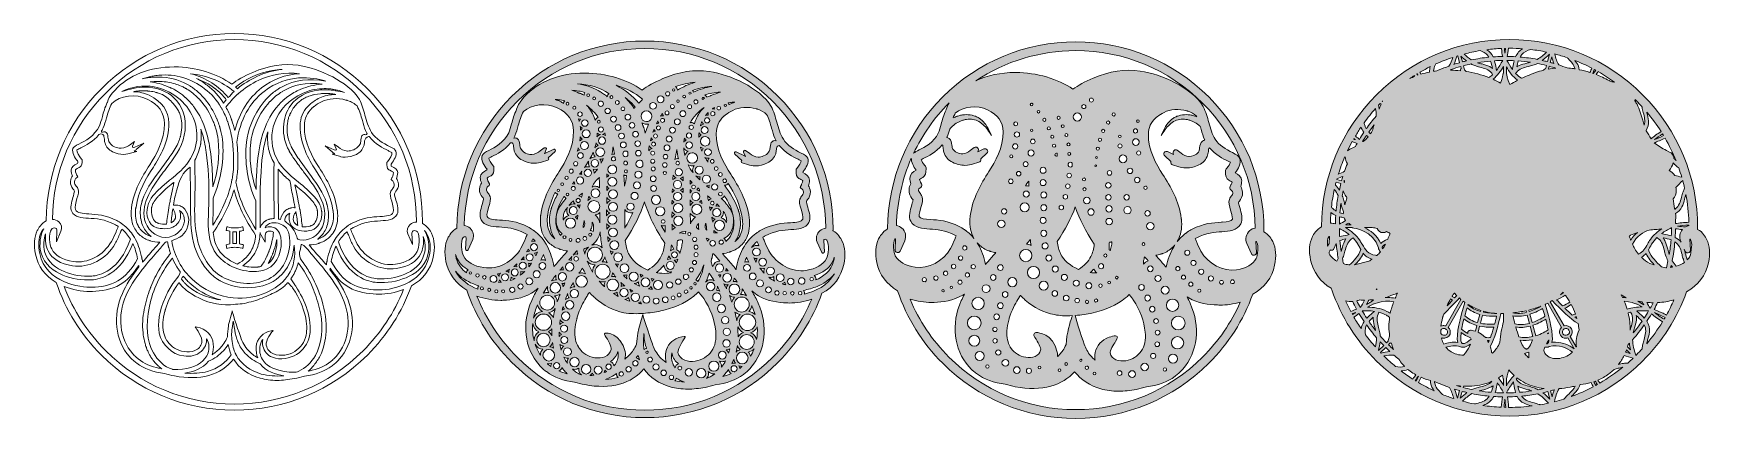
# Model space of a CAD drawing. Header units: millimetres. Extents: x 9 to 1276, y -340 to -50.
import ezdxf

# ---------------------------------------------------------------- set-up
doc = ezdxf.new("R2010")
doc.units = ezdxf.units.MM
doc.header["$MEASUREMENT"] = 0
for name, color, linetype in [('Layer 1', 7, 'Continuous'), ('Layer 2', 7, 'Continuous'), ('Layer 3', 7, 'Continuous'), ('Layer 4', 7, 'Continuous')]:
    doc.layers.add(name, color=color, linetype=linetype)

# ---------------------------------------------------------------- blocks, each defined once
blk = doc.blocks.new('block 2')
at = {"layer": 'Layer 4', "lineweight": 0}
for points, knots in [([(310.1, -200.7), (309.2, -199.1), (307, -195.1), (303.3, -193.2), (303.3, -193.2), (303.3, -193.1), (303.3, -193.1), (303.3, -192.7), (303.3, -192.4), (303.3, -192.1), (303.3, -154.1), (288.5, -118.4), (261.6, -91.6), (234.8, -64.7), (199.1, -49.9), (161.1, -49.9), (123.2, -49.9), (87.5, -64.7), (60.6, -91.6), (34, -118.2), (19.2, -153.6), (19, -191.2), (15.3, -193.1), (13, -197.1), (12.2, -198.7), (9.8, -203.5), (9.4, -209.7), (10.9, -216.5), (12.8, -225.7), (18.1, -232.8), (26.5, -237.8), (33.5, -258.5), (45, -276.9), (60.6, -292.6), (87.5, -319.4), (123.2, -334.2), (161.1, -334.2), (199.1, -334.2), (234.8, -319.4), (261.6, -292.6), (276.6, -277.6), (287.8, -260), (294.9, -240.4), (303.8, -235.4), (309.4, -228), (311.4, -218.6), (312.9, -211.7), (312.4, -205.5), (310.1, -200.7)], [0, 0, 0, 0, 1, 1, 1, 2, 2, 2, 3, 3, 3, 4, 4, 4, 5, 5, 5, 6, 6, 6, 7, 7, 7, 8, 8, 8, 9, 9, 9, 10, 10, 10, 11, 11, 11, 12, 12, 12, 13, 13, 13, 14, 14, 14, 15, 15, 15, 16, 16, 16, 16]), ([(22.9, -197.7), (23.7, -196.7), (24.6, -196.4), (26, -196.7), (26.5, -196.9), (27.1, -197.7), (27, -198.5), (27, -198.5), (26.6, -207.1), (26.6, -207.1), (26.6, -207.1), (30.1, -199.2), (30.1, -199.2), (31.2, -196.8), (30.5, -193.8), (28.4, -192), (27.2, -190.9), (25.4, -190.3), (23.6, -190.2), (24.1, -154.2), (38.4, -120.3), (63.9, -94.8), (89.9, -68.8), (124.4, -54.5), (161.1, -54.5), (197.9, -54.5), (232.4, -68.8), (258.4, -94.8), (284.4, -120.8), (298.7, -155.3), (298.7, -192.1), (298.7, -192.1), (298.7, -192.2), (298.7, -192.2), (296.9, -192.2), (295.1, -192.9), (293.9, -194), (291.8, -195.8), (291.1, -198.9), (292.2, -201.2), (292.2, -201.2), (295.7, -209.1), (295.7, -209.1), (295.7, -209.1), (295.3, -200.5), (295.3, -200.5), (295.2, -199.8), (295.8, -198.9), (296.3, -198.8), (297.7, -198.4), (298.6, -198.7), (299.4, -199.7), (301.8, -202.9), (300.7, -211.7), (299.2, -214.5), (296.4, -219.7), (291.2, -222.7), (282.9, -224), (272.1, -225.8), (259.9, -219.4), (254, -208.8), (252.7, -206.5), (251.6, -204), (250.6, -201.5), (250, -200.1), (249.4, -198.8), (248.9, -197.6), (249.8, -197), (250.7, -196.4), (251.6, -196), (259, -192.1), (265.9, -191.6), (271.4, -191.3), (277, -190.9), (281.8, -190.6), (284.1, -186.3), (285.5, -183.7), (284.3, -179.4), (283.2, -175.6), (282.8, -174.2), (281.9, -171.3), (282.1, -170.9), (282.4, -170.2), (282.8, -169.6), (283.2, -169), (284.2, -167.6), (285.3, -166.1), (285.1, -163.5), (284.9, -161.6), (284.2, -160.2), (283.5, -159.4), (284, -158.3), (284.5, -156.6), (284.5, -154.9), (284.5, -152.5), (282, -151.2), (280, -150.2), (280, -150.2), (279.6, -150), (279.6, -150), (279.6, -149.8), (279.6, -149.6), (279.5, -149.3), (279.5, -148.7), (279.6, -148.2), (280, -147.8), (281.6, -145.7), (284.1, -141.8), (283.1, -138.7), (282.7, -137.4), (281.3, -136.7), (278.7, -135.4), (273.4, -132.7), (268, -129.6), (264.8, -124.5), (262.3, -120.6), (261, -115.9), (259.8, -111.4), (258.7, -107.5), (257.6, -103.4), (255.6, -99.7), (252, -93), (242.8, -86.5), (235.4, -82.7), (226.4, -78), (218.4, -75.3), (209.4, -73.9), (198.5, -72.3), (187.3, -74), (175.1, -79.2), (168.1, -82.2), (162.9, -85.1), (159.1, -88.2), (148, -80), (131.8, -75.1), (115.8, -75.1), (115.7, -75.1), (115.6, -75.1), (115.5, -75.1), (97.2, -75.1), (81.4, -81.3), (70.7, -92.8), (70.7, -92.8), (68.9, -95), (68.9, -95), (67, -97.1), (65.7, -99.3), (65.2, -101.6), (65.2, -101.6), (65.1, -102), (65.1, -102), (63.3, -105.5), (62.2, -109.4), (61.4, -112.6), (60.7, -115.2), (60, -117.6), (59.1, -119.6), (55.5, -127.4), (48.1, -131.1), (43.6, -133.4), (41, -134.7), (39.6, -135.4), (39.1, -136.7), (38.1, -139.9), (40.8, -143.9), (42.6, -146.1), (42.7, -146.3), (42.8, -146.5), (42.8, -146.8), (42.8, -147.3), (42.7, -147.7), (42.7, -148), (42.7, -148), (42.2, -148.2), (42.2, -148.2), (40.2, -149.2), (37.8, -150.5), (37.8, -152.9), (37.8, -154.6), (38.3, -156.2), (38.7, -157.4), (38.1, -158.2), (37.4, -159.5), (37.2, -161.5), (37, -164.1), (38.1, -165.6), (39.1, -167), (39.5, -167.6), (39.9, -168.2), (40.2, -168.8), (40.4, -169.3), (39.5, -172.3), (39.1, -173.6), (38, -177.4), (36.8, -181.7), (38.2, -184.3), (40.5, -188.6), (45.3, -188.9), (50.9, -189.3), (56.4, -189.6), (63.3, -190.1), (70.7, -194), (71.6, -194.4), (72.5, -195), (73.4, -195.6), (72.9, -196.8), (72.3, -198.1), (71.7, -199.5), (70.7, -201.9), (69.6, -204.5), (68.3, -206.8), (62.4, -217.4), (50.2, -223.7), (39.4, -222), (31.1, -220.7), (25.9, -217.6), (23.1, -212.5), (21.5, -209.6), (20.5, -201), (22.9, -197.7)], [0, 0, 0, 0, 1, 1, 1, 2, 2, 2, 3, 3, 3, 4, 4, 4, 5, 5, 5, 6, 6, 6, 7, 7, 7, 8, 8, 8, 9, 9, 9, 10, 10, 10, 11, 11, 11, 12, 12, 12, 13, 13, 13, 14, 14, 14, 15, 15, 15, 16, 16, 16, 17, 17, 17, 18, 18, 18, 19, 19, 19, 20, 20, 20, 21, 21, 21, 22, 22, 22, 23, 23, 23, 24, 24, 24, 25, 25, 25, 26, 26, 26, 27, 27, 27, 28, 28, 28, 29, 29, 29, 30, 30, 30, 31, 31, 31, 32, 32, 32, 33, 33, 33, 34, 34, 34, 35, 35, 35, 36, 36, 36, 37, 37, 37, 38, 38, 38, 39, 39, 39, 40, 40, 40, 41, 41, 41, 42, 42, 42, 43, 43, 43, 44, 44, 44, 45, 45, 45, 46, 46, 46, 47, 47, 47, 48, 48, 48, 49, 49, 49, 50, 50, 50, 51, 51, 51, 52, 52, 52, 53, 53, 53, 54, 54, 54, 55, 55, 55, 56, 56, 56, 57, 57, 57, 58, 58, 58, 59, 59, 59, 60, 60, 60, 61, 61, 61, 62, 62, 62, 63, 63, 63, 64, 64, 64, 65, 65, 65, 66, 66, 66, 67, 67, 67, 68, 68, 68, 69, 69, 69, 70, 70, 70, 71, 71, 71, 72, 72, 72, 73, 73, 73, 73]), ([(100.5, -90.1), (113.4, -92.4), (125, -101.5), (130, -113.4), (135.4, -125.9), (132.9, -140.1), (123.5, -150.4), (120.1, -154.2), (116, -157.5), (112.1, -160.7), (109.8, -162.6), (107.4, -164.6), (105.2, -166.6), (101.5, -169.9), (97.1, -174.5), (95.6, -180.3), (93.9, -186.7), (95.7, -194.4), (102.5, -196.5), (102.8, -196.5), (109.5, -198.4), (114.6, -196), (117.9, -194.5), (119.8, -192), (120.3, -188.9), (120.6, -186.9), (120.2, -184.9), (119.7, -183.5), (121.6, -184.7), (123, -186.9), (123.3, -189.3), (124.1, -195.3), (119.5, -200.7), (114.7, -202.7), (107.5, -205.7), (98.9, -202.3), (95.1, -195), (88.6, -182.4), (96.6, -169.5), (105.3, -157.4), (106.7, -155.6), (108.1, -153.7), (109.5, -151.9), (115.3, -144.2), (121.3, -136.3), (123.3, -126.6), (125.3, -117.1), (123.2, -107.4), (117.7, -100.8), (112.8, -94.8), (105, -91), (96.3, -90.4), (95.4, -90.3), (94.5, -90.3), (93.6, -90.3), (87.5, -90.3), (81.8, -91.9), (76, -93.7), (83.3, -90), (92.2, -88.7), (100.5, -90.1)], [0, 0, 0, 0, 1, 1, 1, 2, 2, 2, 3, 3, 3, 4, 4, 4, 5, 5, 5, 6, 6, 6, 7, 7, 7, 8, 8, 8, 9, 9, 9, 10, 10, 10, 11, 11, 11, 12, 12, 12, 13, 13, 13, 14, 14, 14, 15, 15, 15, 16, 16, 16, 17, 17, 17, 18, 18, 18, 19, 19, 19, 20, 20, 20, 20]), ([(138.6, -91.6), (143.7, -95.4), (147.9, -100.2), (151.2, -105.9), (151.3, -106), (151.4, -106.1), (151.5, -106.3), (151.5, -106.3), (151.7, -106.7), (151.7, -106.7), (151.7, -106.8), (151.8, -106.9), (151.8, -106.9), (153.4, -109.8), (154.8, -112.9), (156, -116.2), (156.1, -116.4), (156.2, -116.7), (156.2, -116.9), (156.2, -116.9), (156.4, -117.3), (156.4, -117.3), (156.4, -117.4), (156.5, -117.5), (156.5, -117.6), (157.9, -122), (159, -126.8), (159.7, -131.9), (159.8, -132.7), (159.9, -133.4), (159.9, -134.2), (160, -135.2), (160.1, -136.2), (160.2, -137), (160.5, -141), (160.6, -145.2), (160.5, -149.4), (160.5, -151.4), (160.3, -153.6), (160, -156.1), (160, -156.3), (159.9, -156.6), (159.9, -156.8), (159.9, -156.8), (159.9, -156.9), (159.9, -156.9), (159.8, -157.4), (159.8, -157.9), (159.7, -158.4), (159.6, -158.8), (159.6, -159.1), (159.5, -159.5), (159.4, -159.7), (159.4, -159.9), (159.3, -160.2), (157.2, -171.3), (152.5, -182.6), (144.9, -194.6), (144.9, -194.2), (144.9, -193.8), (144.9, -193.4), (144.9, -191.6), (144.9, -189.9), (144.9, -188.4), (144.9, -188.4), (145, -187.5), (145, -187.5), (145, -184), (145, -180.4), (145, -177), (145, -177), (145, -176.2), (145, -176.2), (145, -176.1), (145, -175.9), (145, -175.7), (145, -175.6), (145, -175.4), (145, -175.3), (145, -175.1), (145, -175), (145, -174.9), (145, -174.9), (145, -174.8), (145, -174.8), (145, -174.6), (145, -174.4), (145, -174.3), (145, -174.3), (145, -174.2), (145, -174.2), (151.3, -159.8), (153.6, -145.2), (152.1, -129.8), (151.8, -127.4), (151.3, -124.6), (150.4, -121.6), (150.4, -121.6), (150.3, -121.4), (150.3, -121.4), (150.3, -121.1), (150.2, -120.9), (150.1, -120.7), (150.1, -120.4), (150, -120.2), (149.9, -120), (149.9, -120), (149.8, -119.6), (149.8, -119.6), (149.3, -118.1), (148.8, -116.7), (148.3, -115.4), (148.3, -115.3), (148.2, -115.2), (148.1, -115), (148.1, -115), (148, -114.7), (148, -114.7), (147.9, -114.5), (147.8, -114.3), (147.8, -114.1), (147.8, -114.1), (147.7, -114), (147.7, -114), (145.3, -108.5), (142.3, -103.5), (138.7, -99.2), (138.7, -99.2), (138.5, -98.9), (138.5, -98.9), (138.3, -98.8), (138.2, -98.6), (138, -98.4), (137.9, -98.3), (137.8, -98.1), (137.6, -98), (137.6, -98), (137.6, -97.9), (137.6, -97.9), (137.5, -97.8), (137.4, -97.8), (137.3, -97.7), (135.3, -95.4), (133, -93.4), (130.7, -91.6), (129.9, -91), (129, -90.4), (128, -89.8), (127.9, -89.7), (127.7, -89.6), (127.6, -89.5), (127.3, -89.3), (127, -89.1), (126.8, -89), (126.4, -88.7), (126, -88.5), (125.6, -88.3), (125.6, -88.3), (125.2, -88.1), (125.2, -88.1), (118.8, -84.6), (111.5, -82.9), (103.8, -82.8), (103.6, -82.8), (103.5, -82.8), (103.3, -82.8), (103.2, -82.8), (103, -82.8), (102.8, -82.8), (102.6, -82.8), (102.4, -82.8), (102.2, -82.8), (102.1, -82.8), (102, -82.8), (101.9, -82.8), (98.5, -82.9), (95, -83.3), (91.4, -84), (93.8, -83.3), (96.2, -82.6), (98.7, -82.2), (99, -82.1), (99.2, -82.1), (99.5, -82), (100.9, -81.8), (102.5, -81.6), (104, -81.4), (116.7, -80.3), (128.4, -83.7), (138.6, -91.6)], [0, 0, 0, 0, 1, 1, 1, 2, 2, 2, 3, 3, 3, 4, 4, 4, 5, 5, 5, 6, 6, 6, 7, 7, 7, 8, 8, 8, 9, 9, 9, 10, 10, 10, 11, 11, 11, 12, 12, 12, 13, 13, 13, 14, 14, 14, 15, 15, 15, 16, 16, 16, 17, 17, 17, 18, 18, 18, 19, 19, 19, 20, 20, 20, 21, 21, 21, 22, 22, 22, 23, 23, 23, 24, 24, 24, 25, 25, 25, 26, 26, 26, 27, 27, 27, 28, 28, 28, 29, 29, 29, 30, 30, 30, 31, 31, 31, 32, 32, 32, 33, 33, 33, 34, 34, 34, 35, 35, 35, 36, 36, 36, 37, 37, 37, 38, 38, 38, 39, 39, 39, 40, 40, 40, 41, 41, 41, 42, 42, 42, 43, 43, 43, 44, 44, 44, 45, 45, 45, 46, 46, 46, 47, 47, 47, 48, 48, 48, 49, 49, 49, 50, 50, 50, 51, 51, 51, 52, 52, 52, 53, 53, 53, 54, 54, 54, 55, 55, 55, 56, 56, 56, 57, 57, 57, 58, 58, 58, 59, 59, 59, 60, 60, 60, 61, 61, 61, 62, 62, 62, 63, 63, 63, 63]), ([(131, -105.9), (130.6, -105.3), (130.1, -104.7), (129.6, -104.1), (129.6, -104.1), (129.1, -103.5), (129.1, -103.5), (128.7, -102.9), (128.2, -102.3), (127.7, -101.7), (127.3, -101.3), (126.9, -100.9), (126.5, -100.5), (126.3, -100.3), (126.2, -100.1), (126, -100), (125.8, -99.8), (125.7, -99.6), (125.5, -99.5), (125.1, -99.1), (124.7, -98.6), (124.3, -98.3), (124.1, -98.1), (124, -98), (123.8, -97.9), (123.7, -97.8), (123.6, -97.7), (123.5, -97.6), (123.4, -97.5), (123.2, -97.4), (123, -97.2), (122.9, -97.1), (122.8, -97.1), (122.7, -97), (122.5, -96.7), (122.2, -96.5), (121.9, -96.3), (120, -94.8), (118, -93.4), (116, -92.3), (115.2, -91.9), (114.3, -91.5), (113.5, -91.1), (113.4, -91.1), (113.3, -91), (113.2, -91), (113, -90.9), (112.9, -90.8), (112.7, -90.7), (112.5, -90.6), (112.2, -90.5), (111.9, -90.4), (111.8, -90.4), (111.6, -90.3), (111.5, -90.3), (111.3, -90.2), (111.1, -90.1), (111, -90.1), (106.7, -88.2), (102.1, -86.9), (97.4, -86.4), (99.4, -86.2), (101.4, -86), (103.3, -86), (103.5, -86), (103.6, -86), (103.8, -86.1), (103.8, -86.1), (104.6, -86.1), (104.6, -86.1), (104.8, -86.1), (105, -86.1), (105.2, -86.1), (109, -86.2), (112.8, -86.8), (116.3, -87.9), (117.8, -88.4), (119.4, -88.9), (120.8, -89.6), (121.8, -90), (122.8, -90.5), (123.8, -91), (123.8, -91), (124.2, -91.3), (124.2, -91.3), (124.5, -91.4), (124.8, -91.6), (125.1, -91.8), (128.3, -93.6), (131.3, -96), (134, -98.9), (134.2, -99), (134.3, -99.2), (134.5, -99.3), (134.5, -99.3), (134.9, -99.7), (134.9, -99.7), (135, -99.9), (135.1, -100), (135.2, -100.1), (139.3, -104.7), (142.6, -110.1), (145.1, -116.2), (145.1, -116.2), (145.3, -116.5), (145.3, -116.5), (145.3, -116.6), (145.4, -116.8), (145.4, -116.9), (145.5, -117.1), (145.5, -117.2), (145.6, -117.4), (145.6, -117.4), (145.8, -117.9), (145.8, -117.9), (145.9, -118.3), (146.1, -118.6), (146.2, -119), (146.3, -119.2), (146.4, -119.5), (146.5, -119.8), (146.5, -119.8), (146.5, -120), (146.5, -120), (146.6, -120.3), (146.7, -120.6), (146.8, -121), (147.9, -124.2), (148.6, -127.5), (148.8, -130.1), (150.1, -142.4), (148.7, -154), (144.8, -165.6), (144.8, -165.6), (144.8, -165), (144.8, -165), (144.7, -162), (144.7, -159), (144.5, -156), (144.2, -150.3), (143.7, -142.7), (142.4, -135.1), (142.4, -135.1), (142.3, -134.6), (142.3, -134.6), (142.3, -134.2), (142.2, -133.8), (142.1, -133.4), (142, -132.9), (141.9, -132.3), (141.8, -131.8), (140.8, -127), (139.6, -122.7), (138, -118.8), (136.2, -114.1), (133.9, -109.8), (131, -105.9)], [0, 0, 0, 0, 1, 1, 1, 2, 2, 2, 3, 3, 3, 4, 4, 4, 5, 5, 5, 6, 6, 6, 7, 7, 7, 8, 8, 8, 9, 9, 9, 10, 10, 10, 11, 11, 11, 12, 12, 12, 13, 13, 13, 14, 14, 14, 15, 15, 15, 16, 16, 16, 17, 17, 17, 18, 18, 18, 19, 19, 19, 20, 20, 20, 21, 21, 21, 22, 22, 22, 23, 23, 23, 24, 24, 24, 25, 25, 25, 26, 26, 26, 27, 27, 27, 28, 28, 28, 29, 29, 29, 30, 30, 30, 31, 31, 31, 32, 32, 32, 33, 33, 33, 34, 34, 34, 35, 35, 35, 36, 36, 36, 37, 37, 37, 38, 38, 38, 39, 39, 39, 40, 40, 40, 41, 41, 41, 42, 42, 42, 43, 43, 43, 44, 44, 44, 45, 45, 45, 46, 46, 46, 47, 47, 47, 48, 48, 48, 49, 49, 49, 50, 50, 50, 51, 51, 51, 52, 52, 52, 52]), ([(156.5, -98.3), (149.6, -89.7), (139.6, -83.3), (128.3, -80.2), (128.2, -80.2), (128.1, -80.2), (128, -80.2), (140.6, -81.5), (151.7, -86), (160.9, -93.7), (159.4, -95.1), (157.9, -96.7), (156.5, -98.3)], [0, 0, 0, 0, 1, 1, 1, 2, 2, 2, 3, 3, 3, 4, 4, 4, 4]), ([(152.9, -102.5), (149.6, -97.2), (145.4, -92.7), (140.6, -89), (138.1, -87), (135.4, -85.3), (132.6, -83.9), (138.7, -86.1), (144.2, -89.4), (148.9, -93.5), (151.2, -95.4), (153.2, -97.6), (155, -99.9), (154.3, -100.7), (153.6, -101.6), (152.9, -102.5)], [0, 0, 0, 0, 1, 1, 1, 2, 2, 2, 3, 3, 3, 4, 4, 4, 5, 5, 5, 5]), ([(162.9, -96.3), (162.9, -96.3), (163, -96.3), (163, -96.3), (163.2, -96.1), (163.4, -95.9), (163.6, -95.7), (163.7, -95.7), (163.8, -95.6), (163.9, -95.5), (164, -95.4), (164.1, -95.3), (164.2, -95.2), (168.8, -91.2), (174, -87.8), (179.5, -85.2), (188.9, -80.8), (199.6, -79.1), (210.2, -80.2), (199.7, -80.9), (190.2, -84.5), (181.7, -91), (171.8, -98.6), (164.9, -109.4), (161.4, -123.2), (160.8, -120.5), (160, -118), (159.2, -115.6), (159.2, -115.6), (159.2, -115.4), (159.2, -115.4), (159.1, -115.2), (159, -115), (158.9, -114.8), (158.9, -114.7), (158.9, -114.6), (158.8, -114.5), (158.8, -114.5), (158.8, -114.5), (158.8, -114.5), (158.8, -114.3), (158.7, -114.1), (158.7, -114), (157.6, -111), (156.2, -108.2), (154.7, -105.5), (157.2, -102.2), (159.9, -99.1), (162.9, -96.3)], [0, 0, 0, 0, 1, 1, 1, 2, 2, 2, 3, 3, 3, 4, 4, 4, 5, 5, 5, 6, 6, 6, 7, 7, 7, 8, 8, 8, 9, 9, 9, 10, 10, 10, 11, 11, 11, 12, 12, 12, 13, 13, 13, 14, 14, 14, 15, 15, 15, 16, 16, 16, 16]), ([(161.9, -90.4), (169.9, -83.9), (179.6, -79.6), (190, -77.8), (192.3, -77.4), (194.7, -77.1), (197.1, -77), (190.5, -77.7), (184.1, -79.5), (178.2, -82.3), (172.8, -84.8), (167.9, -87.9), (163.4, -91.6), (162.9, -91.2), (162.4, -90.8), (161.9, -90.4)], [0, 0, 0, 0, 1, 1, 1, 2, 2, 2, 3, 3, 3, 4, 4, 4, 5, 5, 5, 5]), ([(197.1, -90.1), (197.1, -90.1), (196.7, -90.4), (196.7, -90.4), (196.3, -90.6), (195.9, -90.8), (195.5, -91), (195.2, -91.2), (195, -91.3), (194.7, -91.5), (194.7, -91.5), (194.7, -91.5), (194.7, -91.5), (194.5, -91.6), (194.4, -91.7), (194.3, -91.8), (193.3, -92.5), (192.4, -93.1), (191.6, -93.6), (189.2, -95.4), (187, -97.4), (185, -99.7), (184.9, -99.8), (184.8, -99.8), (184.7, -99.9), (184.7, -99.9), (184.7, -100), (184.7, -100), (184.5, -100.1), (184.4, -100.3), (184.3, -100.4), (184.1, -100.6), (184, -100.8), (183.8, -101), (183.7, -101), (183.7, -101.1), (183.6, -101.2), (175, -111.5), (171, -124.1), (170.2, -131.8), (168.7, -147.2), (171, -161.8), (177.3, -176.2), (177.3, -176.2), (177.3, -176.3), (177.3, -176.3), (177.3, -176.5), (177.3, -176.6), (177.3, -176.8), (177.3, -176.8), (177.3, -176.9), (177.3, -176.9), (177.3, -177), (177.3, -177.2), (177.3, -177.3), (177.3, -177.4), (177.3, -177.6), (177.3, -177.8), (177.3, -177.9), (177.3, -178.1), (177.3, -178.2), (177.3, -178.2), (177.3, -179.1), (177.3, -179.1), (177.3, -182.5), (177.3, -186), (177.3, -189.5), (177.3, -189.5), (177.4, -190.4), (177.4, -190.4), (177.4, -191.9), (177.4, -193.6), (177.4, -195.4), (177.4, -195.9), (177.4, -196.4), (177.4, -197), (177.4, -197.2), (177.4, -197.5), (177.4, -197.7), (169.3, -185.1), (164.4, -173.4), (162.3, -162), (162.4, -161.6), (162.5, -161.1), (162.5, -160.7), (162.5, -160.7), (162.6, -160.6), (162.6, -160.6), (163.3, -156.7), (163.7, -153), (163.8, -149.5), (163.9, -143.3), (163.6, -137.4), (162.9, -131.9), (165.5, -115), (172.5, -102.1), (183.6, -93.6), (201.4, -80), (220, -82.8), (229.6, -85.6), (229.7, -85.7), (229.9, -85.8), (230, -85.9), (217.7, -83.6), (206.6, -85), (197.1, -90.1)], [0, 0, 0, 0, 1, 1, 1, 2, 2, 2, 3, 3, 3, 4, 4, 4, 5, 5, 5, 6, 6, 6, 7, 7, 7, 8, 8, 8, 9, 9, 9, 10, 10, 10, 11, 11, 11, 12, 12, 12, 13, 13, 13, 14, 14, 14, 15, 15, 15, 16, 16, 16, 17, 17, 17, 18, 18, 18, 19, 19, 19, 20, 20, 20, 21, 21, 21, 22, 22, 22, 23, 23, 23, 24, 24, 24, 25, 25, 25, 26, 26, 26, 27, 27, 27, 28, 28, 28, 29, 29, 29, 30, 30, 30, 31, 31, 31, 32, 32, 32, 33, 33, 33, 34, 34, 34, 35, 35, 35, 35]), ([(184.3, -120.8), (179.6, -132.7), (178.4, -145.7), (177.8, -158), (177.6, -161), (177.5, -164), (177.5, -166.9), (177.5, -166.9), (177.5, -167.6), (177.5, -167.6), (173.5, -156), (172.2, -144.4), (173.5, -132.1), (174.1, -125.9), (177.6, -112.6), (187.1, -102.1), (187.2, -102), (187.3, -101.9), (187.4, -101.8), (187.4, -101.8), (187.9, -101.3), (187.9, -101.3), (188, -101.2), (188.1, -101), (188.3, -100.9), (191, -98), (194, -95.7), (197.2, -93.8), (197.2, -93.8), (197.2, -93.7), (197.2, -93.7), (198.9, -92.7), (207.8, -87.6), (218.6, -87.5), (218.6, -87.5), (218.6, -87.7), (218.6, -87.7), (218.6, -87.7), (219.3, -87.6), (219.3, -87.6), (219.3, -87.6), (219.3, -87.5), (219.3, -87.5), (221.9, -87.5), (224.7, -87.7), (227.5, -88.2), (227.4, -88.2), (227.3, -88.2), (227.2, -88.2), (227.1, -88.2), (227.1, -88.2), (227, -88.2), (221.5, -88.6), (216.3, -89.9), (211.4, -92), (211.4, -92), (210.9, -92.2), (210.9, -92.2), (210.5, -92.4), (210, -92.5), (209.6, -92.7), (206.5, -94), (203.4, -95.9), (200.4, -98.3), (200.1, -98.5), (199.8, -98.8), (199.6, -99), (199.5, -99), (199.4, -99.1), (199.3, -99.2), (199.3, -99.2), (199.2, -99.2), (199.2, -99.2), (199.1, -99.4), (198.9, -99.5), (198.8, -99.6), (198.7, -99.7), (198.6, -99.8), (198.5, -99.9), (198.3, -100), (198.1, -100.1), (198, -100.3), (197.6, -100.7), (197.2, -101.1), (196.8, -101.5), (196.6, -101.7), (196.5, -101.8), (196.3, -102), (191.2, -107.1), (187.1, -113.6), (184.3, -120.8)], [0, 0, 0, 0, 1, 1, 1, 2, 2, 2, 3, 3, 3, 4, 4, 4, 5, 5, 5, 6, 6, 6, 7, 7, 7, 8, 8, 8, 9, 9, 9, 10, 10, 10, 11, 11, 11, 12, 12, 12, 13, 13, 13, 14, 14, 14, 15, 15, 15, 16, 16, 16, 17, 17, 17, 18, 18, 18, 19, 19, 19, 20, 20, 20, 21, 21, 21, 22, 22, 22, 23, 23, 23, 24, 24, 24, 25, 25, 25, 26, 26, 26, 27, 27, 27, 28, 28, 28, 29, 29, 29, 30, 30, 30, 30]), ([(43.2, -167.7), (43.2, -167.7), (43.2, -167.6), (43.2, -167.6), (42.8, -166.6), (42.2, -165.8), (41.7, -165.1), (40.8, -163.9), (40.3, -163.2), (40.4, -161.8), (40.6, -159.8), (41.6, -159), (41.6, -159), (41.6, -159), (42.8, -158.1), (42.8, -158.1), (42.8, -158.1), (42.1, -156.9), (42.1, -156.9), (42.1, -156.8), (41, -154.8), (41, -152.9), (41, -152.8), (41.4, -152.3), (43.8, -151), (43.8, -151), (44.5, -150.6), (44.5, -150.6), (46, -149.9), (46.1, -147.5), (46, -145.7), (46, -145.7), (46, -145.1), (46, -145.1), (46, -145.1), (45.6, -144.7), (45.6, -144.7), (43.7, -142.5), (41.9, -139.4), (42.2, -137.8), (42.7, -137.5), (44.3, -136.6), (45.1, -136.3), (48.8, -134.4), (54.6, -131.5), (58.8, -126.2), (59.1, -125.8), (59.7, -125.6), (60.1, -125.7), (60.1, -125.7), (61.1, -125.9), (61.1, -125.9), (61.8, -126.1), (62.4, -126.7), (62.6, -127.5), (62.7, -128.2), (62.8, -129), (62.9, -129.6), (63, -130.8), (63.1, -132), (63.4, -132.7), (64.3, -135.6), (66.2, -137.7), (69, -139.1), (71.8, -140.4), (74.6, -141.1), (77.5, -141.1), (77.5, -141.1), (77.5, -141.1), (77.5, -141.1), (79.9, -141.1), (81.7, -140.6), (82.7, -140.3), (82.7, -140.3), (87.4, -139), (87.4, -139), (87.4, -139), (85.3, -138.7), (85.3, -138.7), (85.9, -138.4), (86.4, -138), (87, -137.5), (87, -137.5), (92.6, -132.6), (92.6, -132.6), (92.6, -132.6), (85.9, -135.8), (85.9, -135.8), (85.1, -136.1), (84.4, -135.9), (84.2, -135.7), (84.1, -135.6), (83.9, -135.4), (84.2, -134.8), (84.2, -134.8), (85.7, -131.4), (85.7, -131.4), (85.7, -131.4), (82.6, -133.6), (82.6, -133.6), (80.8, -134.9), (78.5, -136.5), (75.7, -136.5), (75.6, -136.5), (75.6, -136.5), (75.5, -136.5), (74.5, -136.5), (69.5, -136.2), (66.7, -132.2), (65.9, -131.1), (65.7, -129.5), (65.6, -128.1), (65.4, -126.5), (65.2, -125.2), (64.3, -124.5), (63.8, -124.2), (63.2, -124), (62.5, -124.2), (62.5, -124.2), (61.4, -124.4), (61.4, -124.4), (61.2, -124.4), (60.9, -124.3), (60.8, -124.1), (60.6, -123.9), (60.6, -123.6), (60.8, -123.4), (61.2, -122.6), (61.7, -121.8), (62, -121), (63, -118.8), (63.7, -116.2), (64.5, -113.5), (65.5, -109.9), (66.6, -105.9), (68.5, -102.6), (74.6, -96.7), (86.9, -95.2), (95.3, -99.4), (104.2, -103.9), (108, -109.3), (108.2, -117.7), (108.5, -130.1), (102.1, -141.5), (97.2, -149), (91.3, -158), (85, -168.9), (83.4, -181.5), (83.4, -181.5), (83.3, -181.6), (83.3, -181.7), (83.3, -181.7), (83.3, -181.8), (83.3, -181.8), (83.3, -182), (83.3, -182.2), (83.3, -182.4), (83.3, -182.5), (83.3, -182.6), (83.3, -182.7), (83.2, -183), (83.2, -183.3), (83.2, -183.6), (82.8, -188.8), (83.7, -193.4), (85.9, -197.2), (85.9, -197.3), (85.9, -197.3), (86, -197.4), (86, -197.5), (86.1, -197.6), (86.1, -197.7), (86.2, -197.8), (86.3, -197.8), (86.3, -197.9), (86.4, -198), (86.4, -198), (86.4, -198.1), (87.3, -199.4), (88.2, -200.6), (89.3, -201.6), (91.2, -203.4), (93.6, -204.9), (96.3, -205.9), (96.5, -205.9), (96.7, -206), (96.9, -206.1), (97, -206.1), (97.2, -206.2), (97.3, -206.2), (97.3, -206.2), (97.5, -206.3), (97.5, -206.3), (99.8, -207), (102.3, -207.4), (104.8, -207.5), (103.4, -209.1), (101.8, -210.9), (100.1, -212.9), (97.4, -215.9), (94.6, -219.1), (91.8, -222.5), (91.7, -221.8), (91.5, -221), (91.4, -220.2), (91.3, -220), (91.3, -219.7), (91.2, -219.5), (91.2, -219.5), (91.1, -219), (91.1, -219), (91.1, -218.8), (91.1, -218.6), (91, -218.4), (89.9, -212.9), (88, -208), (85.6, -203.9), (85.6, -203.9), (85.5, -203.7), (85.5, -203.7), (85.5, -203.6), (85.4, -203.6), (85.4, -203.5), (85.4, -203.4), (85.3, -203.4), (85.3, -203.3), (85.2, -203.2), (85.2, -203.1), (85.1, -203), (82.9, -199.5), (80.1, -196.4), (76.8, -194), (76.8, -194), (76.8, -194), (76.8, -194), (76.7, -193.9), (76.6, -193.9), (76.5, -193.8), (76.4, -193.7), (76.4, -193.7), (76.3, -193.6), (76.2, -193.6), (76.1, -193.5), (75.9, -193.4), (75.9, -193.4), (75.8, -193.3), (75.8, -193.3), (74.5, -192.4), (73.4, -191.7), (72.2, -191.1), (64.2, -186.9), (56.9, -186.4), (51.1, -186), (46.1, -185.7), (42.5, -185.5), (41, -182.8), (40.2, -181.3), (41.5, -177.2), (42.2, -174.5), (43.1, -171.4), (43.8, -169.2), (43.2, -167.7)], [0, 0, 0, 0, 1, 1, 1, 2, 2, 2, 3, 3, 3, 4, 4, 4, 5, 5, 5, 6, 6, 6, 7, 7, 7, 8, 8, 8, 9, 9, 9, 10, 10, 10, 11, 11, 11, 12, 12, 12, 13, 13, 13, 14, 14, 14, 15, 15, 15, 16, 16, 16, 17, 17, 17, 18, 18, 18, 19, 19, 19, 20, 20, 20, 21, 21, 21, 22, 22, 22, 23, 23, 23, 24, 24, 24, 25, 25, 25, 26, 26, 26, 27, 27, 27, 28, 28, 28, 29, 29, 29, 30, 30, 30, 31, 31, 31, 32, 32, 32, 33, 33, 33, 34, 34, 34, 35, 35, 35, 36, 36, 36, 37, 37, 37, 38, 38, 38, 39, 39, 39, 40, 40, 40, 41, 41, 41, 42, 42, 42, 43, 43, 43, 44, 44, 44, 45, 45, 45, 46, 46, 46, 47, 47, 47, 48, 48, 48, 49, 49, 49, 50, 50, 50, 51, 51, 51, 52, 52, 52, 53, 53, 53, 54, 54, 54, 55, 55, 55, 56, 56, 56, 57, 57, 57, 58, 58, 58, 59, 59, 59, 60, 60, 60, 61, 61, 61, 62, 62, 62, 63, 63, 63, 64, 64, 64, 65, 65, 65, 66, 66, 66, 67, 67, 67, 68, 68, 68, 69, 69, 69, 70, 70, 70, 71, 71, 71, 72, 72, 72, 73, 73, 73, 74, 74, 74, 75, 75, 75, 76, 76, 76, 77, 77, 77, 78, 78, 78, 79, 79, 79, 80, 80, 80, 81, 81, 81, 82, 82, 82, 83, 83, 83, 84, 84, 84, 85, 85, 85, 86, 86, 86, 87, 87, 87, 87]), ([(111.5, -117.6), (111.5, -117.6), (111.5, -117.6), (111.5, -117.6), (111.3, -107.9), (106.8, -101.6), (96.7, -96.5), (93.3, -94.8), (89.1, -93.9), (84.8, -93.8), (85.2, -93.7), (85.6, -93.7), (86.1, -93.6), (86.1, -93.6), (86.7, -93.5), (86.7, -93.5), (87.3, -93.4), (87.8, -93.3), (88.3, -93.3), (89.1, -93.2), (90, -93.1), (90.9, -93.1), (90.9, -93.1), (91, -93.1), (91, -93.1), (91.2, -93.1), (91.3, -93.1), (91.4, -93.1), (91.5, -93.1), (91.6, -93.1), (91.7, -93.1), (91.8, -93.1), (91.8, -93.1), (91.9, -93.1), (92.3, -93.1), (92.7, -93.1), (93.2, -93.1), (93.2, -93.1), (93.8, -93.1), (93.8, -93.1), (94.4, -93.2), (94.9, -93.2), (95.4, -93.2), (95.4, -93.2), (95.4, -93.2), (95.4, -93.2), (95.6, -93.3), (95.7, -93.3), (95.9, -93.3), (97.7, -93.4), (99.2, -93.6), (100.7, -94), (101.5, -94.2), (102.3, -94.4), (102.9, -94.6), (104.2, -94.9), (105.5, -95.4), (106.8, -96), (109.8, -97.8), (112.5, -100.1), (114.8, -102.7), (116.2, -104.3), (117.6, -106.1), (118.9, -108.2), (119.4, -109.3), (119.8, -110.3), (120.1, -111.4), (120.5, -112.4), (120.7, -113.4), (120.9, -114.3), (121.7, -118.5), (121.5, -123.2), (120.3, -127.7), (120.3, -127.7), (120.2, -127.9), (120.2, -127.9), (120.1, -128.2), (120, -128.5), (119.9, -128.8), (119.8, -129.2), (119.7, -129.5), (119.6, -129.9), (119.3, -130.7), (119.1, -131.4), (118.8, -132), (118.7, -132.3), (118.6, -132.6), (118.4, -132.8), (118.4, -132.8), (118.3, -133.1), (118.3, -133.1), (118.2, -133.3), (118.2, -133.4), (118.1, -133.5), (118, -133.7), (117.9, -134), (117.8, -134.1), (117.8, -134.1), (117.8, -134.2), (117.8, -134.2), (116, -137.7), (113.7, -140.9), (111.5, -144), (111.5, -144), (103, -155.8), (103, -155.8), (98.6, -161.8), (94.1, -168.1), (91.7, -175.5), (91.7, -175.5), (91.7, -175.5), (91.7, -175.5), (91.6, -175.6), (91.6, -175.6), (91.6, -175.7), (91.6, -175.8), (91.5, -175.9), (91.5, -176.1), (91.5, -176.2), (91.4, -176.2), (91.4, -176.3), (91.4, -176.5), (91.3, -176.7), (91.3, -176.8), (91.3, -176.8), (91.2, -177.1), (91.2, -177.1), (90.1, -181), (89.8, -184.8), (90.2, -188.4), (90.2, -188.5), (90.2, -188.6), (90.3, -188.8), (90.3, -188.9), (90.3, -188.9), (90.3, -189), (90.3, -189.1), (90.3, -189.3), (90.3, -189.4), (90.3, -189.4), (90.4, -189.6), (90.4, -189.6), (90.9, -193.1), (92.1, -196.1), (93.9, -198.6), (94.9, -200), (96.1, -201.3), (97.6, -202.5), (97.7, -202.6), (97.8, -202.7), (97.9, -202.8), (97.9, -202.8), (98.2, -203), (98.2, -203), (98.3, -203.1), (98.3, -203.1), (98.3, -203.1), (98.3, -203.1), (98.2, -203.1), (98.1, -203), (98, -203), (97.9, -203), (97.8, -202.9), (97.7, -202.9), (97.6, -202.9), (97.5, -202.9), (95.2, -202), (93.2, -200.8), (91.5, -199.2), (90.4, -198.2), (89.5, -197), (88.7, -195.7), (88.7, -195.6), (88.7, -195.6), (88.7, -195.5), (88.6, -195.4), (88.6, -195.3), (88.5, -195.3), (88.5, -195.2), (88.5, -195.1), (88.4, -195), (88.4, -195), (88.3, -194.9), (88.3, -194.9), (86.6, -191.5), (86, -187.3), (86.5, -182.6), (86.5, -182.5), (86.5, -182.4), (86.5, -182.2), (86.6, -182.1), (86.6, -182), (86.6, -181.9), (86.6, -181.9), (86.6, -181.8), (86.6, -181.8), (86.6, -181.6), (86.6, -181.5), (86.7, -181.3), (86.7, -181.2), (86.7, -181), (86.8, -180.9), (88.5, -169.3), (94.4, -159.2), (99.9, -150.8), (105, -142.9), (111.8, -131), (111.5, -117.6)], [0, 0, 0, 0, 1, 1, 1, 2, 2, 2, 3, 3, 3, 4, 4, 4, 5, 5, 5, 6, 6, 6, 7, 7, 7, 8, 8, 8, 9, 9, 9, 10, 10, 10, 11, 11, 11, 12, 12, 12, 13, 13, 13, 14, 14, 14, 15, 15, 15, 16, 16, 16, 17, 17, 17, 18, 18, 18, 19, 19, 19, 20, 20, 20, 21, 21, 21, 22, 22, 22, 23, 23, 23, 24, 24, 24, 25, 25, 25, 26, 26, 26, 27, 27, 27, 28, 28, 28, 29, 29, 29, 30, 30, 30, 31, 31, 31, 32, 32, 32, 33, 33, 33, 34, 34, 34, 35, 35, 35, 36, 36, 36, 37, 37, 37, 38, 38, 38, 39, 39, 39, 40, 40, 40, 41, 41, 41, 42, 42, 42, 43, 43, 43, 44, 44, 44, 45, 45, 45, 46, 46, 46, 47, 47, 47, 48, 48, 48, 49, 49, 49, 50, 50, 50, 51, 51, 51, 52, 52, 52, 53, 53, 53, 54, 54, 54, 55, 55, 55, 56, 56, 56, 57, 57, 57, 58, 58, 58, 59, 59, 59, 60, 60, 60, 61, 61, 61, 62, 62, 62, 63, 63, 63, 64, 64, 64, 65, 65, 65, 66, 66, 66, 67, 67, 67, 68, 68, 68, 69, 69, 69, 69]), ([(237.6, -93), (233.3, -92.2), (228.9, -92.1), (224.6, -92.6), (216, -93.6), (208.4, -97.8), (203.7, -104), (196.9, -113.1), (196.3, -127.5), (202.4, -138.3), (202.5, -138.4), (202.5, -138.5), (202.6, -138.7), (204.3, -141.8), (206.4, -144.7), (208.5, -147.7), (210.1, -149.8), (211.7, -152), (213.4, -154.2), (218.4, -160.8), (223.6, -167.6), (226.8, -175.1), (229.9, -182.5), (230.2, -190), (227.6, -195.9), (224.5, -202.7), (217, -207), (210.5, -205.6), (210, -205.5), (209.5, -205.3), (209.1, -205), (208.7, -204.6), (208.5, -203.9), (208.3, -203.4), (208.3, -203.4), (208.2, -203.2), (208.2, -203.2), (206.9, -198.9), (204.2, -195.1), (200.5, -192.5), (200.5, -192.5), (200.5, -192.5), (200.5, -192.5), (199.9, -192), (199.3, -191.6), (199.2, -191), (199.1, -190.7), (199.2, -190.3), (199.2, -190), (199.7, -188), (201.1, -186.3), (202.9, -185.4), (202.2, -187.3), (202.6, -190.9), (202.7, -191.4), (203.2, -194.1), (204.7, -196.2), (207.1, -197.4), (208.9, -198.4), (211.2, -199), (213.8, -199), (216.7, -199.1), (219.2, -198.6), (221.3, -197.5), (225.9, -195), (227.3, -189.4), (227.1, -185), (227.1, -184.9), (227.1, -184.7), (227.1, -184.6), (227.1, -184.6), (227.1, -184.2), (227.1, -184.2), (227.1, -184), (227, -183.9), (227, -183.7), (226.8, -181.5), (226.1, -179.6), (225.1, -177.9), (224.6, -177), (223.9, -176.1), (223.1, -175), (222.9, -174.8), (222.7, -174.5), (222.5, -174.2), (222.4, -174.1), (222.3, -174), (222.2, -173.9), (222.1, -173.7), (222, -173.6), (221.8, -173.4), (218.2, -169.1), (213.8, -165.5), (209.6, -162.1), (202.1, -155.9), (195, -150.1), (191.5, -140.7), (188.8, -133.5), (188.7, -125.1), (191.4, -117.5), (194.9, -107.7), (202.6, -99.5), (212.6, -95.1), (215, -94), (217.5, -93.1), (220.1, -92.5), (224.7, -91.5), (229.5, -91.2), (234, -91.7), (237, -92.1), (240.8, -92.8), (244.3, -94.5), (242.1, -93.8), (239.7, -93.4), (237.8, -93.1), (237.8, -93.1), (237.6, -93), (237.6, -93)], [0, 0, 0, 0, 1, 1, 1, 2, 2, 2, 3, 3, 3, 4, 4, 4, 5, 5, 5, 6, 6, 6, 7, 7, 7, 8, 8, 8, 9, 9, 9, 10, 10, 10, 11, 11, 11, 12, 12, 12, 13, 13, 13, 14, 14, 14, 15, 15, 15, 16, 16, 16, 17, 17, 17, 18, 18, 18, 19, 19, 19, 20, 20, 20, 21, 21, 21, 22, 22, 22, 23, 23, 23, 24, 24, 24, 25, 25, 25, 26, 26, 26, 27, 27, 27, 28, 28, 28, 29, 29, 29, 30, 30, 30, 31, 31, 31, 32, 32, 32, 33, 33, 33, 34, 34, 34, 35, 35, 35, 36, 36, 36, 37, 37, 37, 38, 38, 38, 39, 39, 39, 39]), ([(222.4, -152.8), (227.9, -161.2), (233.8, -171.3), (235.5, -182.9), (235.6, -183), (235.6, -183.2), (235.6, -183.4), (235.7, -183.5), (235.7, -183.7), (235.7, -183.8), (235.7, -183.8), (235.7, -183.9), (235.7, -183.9), (235.7, -184), (235.7, -184.1), (235.7, -184.2), (235.8, -184.4), (235.8, -184.5), (235.8, -184.6), (236.3, -189.4), (235.7, -193.5), (234, -196.9), (234, -196.9), (233.9, -197), (233.9, -197), (233.8, -197.1), (233.8, -197.2), (233.8, -197.3), (233.7, -197.3), (233.7, -197.4), (233.6, -197.5), (233.6, -197.5), (233.6, -197.5), (233.6, -197.5), (233.6, -197.6), (233.6, -197.6), (233.5, -197.7), (232.8, -199), (231.8, -200.2), (230.8, -201.2), (229.1, -202.8), (227.1, -204), (224.7, -204.9), (224.7, -204.9), (224.6, -204.9), (224.5, -205), (224.4, -205), (224.3, -205), (224.2, -205), (224.1, -205.1), (224, -205.1), (223.9, -205.1), (224, -205.1), (224, -205.1), (224.1, -205), (224.1, -205), (224.3, -204.8), (224.3, -204.8), (224.5, -204.7), (224.6, -204.6), (224.7, -204.5), (226.2, -203.3), (227.4, -202), (228.4, -200.6), (230.2, -198.1), (231.4, -195.1), (231.9, -191.6), (231.9, -191.6), (231.9, -191.4), (231.9, -191.4), (232, -191.3), (232, -191.1), (232, -191), (232, -190.9), (232, -190.9), (232, -190.8), (232.1, -190.7), (232.1, -190.5), (232.1, -190.4), (232.5, -186.8), (232.2, -183), (231.1, -179.1), (231.1, -179.1), (231, -178.9), (231, -178.9), (231, -178.7), (230.9, -178.5), (230.9, -178.3), (230.8, -178.2), (230.8, -178.2), (230.8, -178.1), (230.8, -177.9), (230.7, -177.8), (230.7, -177.7), (230.7, -177.6), (230.7, -177.6), (230.6, -177.5), (230.6, -177.5), (230.6, -177.5), (230.6, -177.5), (228.2, -170.1), (223.7, -163.8), (219.3, -157.8), (219.3, -157.8), (210.8, -146), (210.8, -146), (208.6, -142.9), (206.3, -139.7), (204.5, -136.2), (204.5, -136.2), (204.5, -136.2), (204.5, -136.2), (204.4, -136), (204.3, -135.8), (204.2, -135.5), (204.1, -135.4), (204.1, -135.3), (204, -135.1), (204, -135.1), (203.9, -134.8), (203.9, -134.8), (203.7, -134.6), (203.6, -134.3), (203.5, -134), (203.2, -133.4), (203, -132.7), (202.7, -131.9), (202.6, -131.6), (202.5, -131.2), (202.3, -130.8), (202.2, -130.5), (202.2, -130.1), (202.1, -129.8), (202.1, -129.8), (202, -129.7), (202, -129.7), (200.8, -125.2), (200.6, -120.5), (201.4, -116.3), (201.6, -115.4), (201.8, -114.4), (202.1, -113.4), (202.4, -112.6), (202.6, -111.9), (202.9, -111.4), (202.9, -111.2), (203, -111), (203.1, -110.8), (203.2, -110.6), (203.3, -110.5), (203.3, -110.4), (203.3, -110.4), (203.4, -110.2), (203.4, -110.2), (203.5, -110.1), (203.6, -109.9), (203.7, -109.7), (203.7, -109.7), (205, -107.2), (205, -107.2), (205.7, -106), (206.6, -104.9), (207.5, -103.9), (208.2, -103.1), (208.9, -102.4), (209.7, -101.7), (210.6, -100.9), (211.4, -100.3), (212.2, -99.8), (213.1, -99.2), (214.1, -98.6), (215.4, -98), (216.7, -97.4), (218, -97), (219.4, -96.6), (220, -96.4), (220.8, -96.2), (221.6, -96), (221.6, -96), (226.2, -95.3), (226.2, -95.3), (226.2, -95.3), (226.9, -95.2), (226.9, -95.2), (227.4, -95.2), (227.9, -95.2), (228.5, -95.1), (228.5, -95.1), (229.1, -95.1), (229.1, -95.1), (229.6, -95.1), (230, -95.1), (230.4, -95.1), (230.5, -95.1), (230.5, -95.1), (230.5, -95.1), (230.6, -95.1), (230.7, -95.1), (230.8, -95.1), (231, -95.1), (231.1, -95.1), (231.2, -95.1), (231.2, -95.1), (231.3, -95.1), (231.3, -95.1), (232.2, -95.2), (233.1, -95.2), (234, -95.3), (234.5, -95.3), (235, -95.4), (235.6, -95.5), (235.6, -95.5), (236.2, -95.6), (236.2, -95.6), (236.7, -95.7), (237.2, -95.8), (237.7, -95.9), (233.3, -95.9), (229, -96.8), (225.6, -98.5), (222.6, -100), (220.2, -101.6), (218.1, -103.5), (218.1, -103.5), (218, -103.6), (218, -103.6), (217.7, -103.8), (217.5, -104), (217.3, -104.2), (217.2, -104.2), (217.1, -104.3), (217, -104.4), (216.9, -104.6), (216.7, -104.7), (216.5, -104.9), (212.8, -108.8), (210.9, -113.5), (210.8, -119.6), (210.5, -133), (217.3, -144.9), (222.4, -152.8)], [0, 0, 0, 0, 1, 1, 1, 2, 2, 2, 3, 3, 3, 4, 4, 4, 5, 5, 5, 6, 6, 6, 7, 7, 7, 8, 8, 8, 9, 9, 9, 10, 10, 10, 11, 11, 11, 12, 12, 12, 13, 13, 13, 14, 14, 14, 15, 15, 15, 16, 16, 16, 17, 17, 17, 18, 18, 18, 19, 19, 19, 20, 20, 20, 21, 21, 21, 22, 22, 22, 23, 23, 23, 24, 24, 24, 25, 25, 25, 26, 26, 26, 27, 27, 27, 28, 28, 28, 29, 29, 29, 30, 30, 30, 31, 31, 31, 32, 32, 32, 33, 33, 33, 34, 34, 34, 35, 35, 35, 36, 36, 36, 37, 37, 37, 38, 38, 38, 39, 39, 39, 40, 40, 40, 41, 41, 41, 42, 42, 42, 43, 43, 43, 44, 44, 44, 45, 45, 45, 46, 46, 46, 47, 47, 47, 48, 48, 48, 49, 49, 49, 50, 50, 50, 51, 51, 51, 52, 52, 52, 53, 53, 53, 54, 54, 54, 55, 55, 55, 56, 56, 56, 57, 57, 57, 58, 58, 58, 59, 59, 59, 60, 60, 60, 61, 61, 61, 62, 62, 62, 63, 63, 63, 64, 64, 64, 65, 65, 65, 66, 66, 66, 67, 67, 67, 68, 68, 68, 69, 69, 69, 70, 70, 70, 71, 71, 71, 72, 72, 72, 73, 73, 73, 74, 74, 74, 75, 75, 75, 76, 76, 76, 77, 77, 77, 78, 78, 78, 79, 79, 79, 80, 80, 80, 80]), ([(231.2, -221.1), (231.2, -221.1), (231.1, -221.6), (231.1, -221.6), (231, -221.8), (231, -222), (231, -222.3), (230.8, -223.1), (230.7, -223.8), (230.6, -224.6), (227.7, -221.1), (225, -218), (222.2, -214.9), (220.5, -213), (218.9, -211.1), (217.5, -209.5), (220, -209.4), (222.5, -209), (224.8, -208.3), (224.8, -208.3), (225, -208.2), (225, -208.2), (225.1, -208.2), (225.3, -208.1), (225.4, -208.1), (225.6, -208), (225.8, -207.9), (226, -207.9), (228.7, -206.9), (231.1, -205.4), (233, -203.6), (234.1, -202.6), (235, -201.4), (235.9, -200.1), (235.9, -200), (235.9, -200), (236, -199.9), (236, -199.9), (236.1, -199.8), (236.2, -199.7), (236.2, -199.6), (236.3, -199.5), (236.3, -199.4), (236.3, -199.3), (236.4, -199.3), (236.4, -199.2), (238.6, -195.4), (239.5, -190.9), (239.1, -185.6), (239.1, -185.3), (239.1, -185), (239, -184.7), (239, -184.6), (239, -184.5), (239, -184.3), (239, -184.2), (239, -184), (239, -183.8), (239, -183.8), (239, -183.7), (239, -183.7), (238.9, -183.6), (238.9, -183.5), (238.9, -183.5), (237.3, -170.9), (231, -160), (225.1, -151), (220.2, -143.5), (213.7, -132.1), (214, -119.7), (214.2, -114), (216.1, -109.7), (220, -106.1), (220, -106.1), (220.1, -106), (220.1, -106), (220.3, -105.8), (220.5, -105.7), (220.7, -105.5), (220.8, -105.4), (220.8, -105.4), (221, -105.2), (221.1, -105.1), (221.3, -105), (221.4, -104.9), (223, -103.6), (224.9, -102.5), (227, -101.4), (232.2, -98.9), (239.2, -98.3), (245.4, -100.1), (245.5, -100.1), (245.7, -100.1), (245.8, -100.2), (245.9, -100.2), (246, -100.3), (246.1, -100.3), (246.3, -100.3), (246.5, -100.4), (246.7, -100.5), (249.5, -101.4), (252, -102.9), (253.8, -104.6), (255.7, -107.9), (256.8, -111.9), (257.8, -115.5), (258.5, -118.2), (259.3, -120.8), (260.2, -123), (260.6, -123.7), (260.9, -124.3), (261.3, -125), (261.5, -125.3), (261.4, -125.6), (261.2, -125.9), (261, -126.2), (260.7, -126.3), (260.3, -126.3), (260.3, -126.3), (259.8, -126.2), (259.8, -126.2), (259.1, -126), (258.5, -126.2), (258, -126.5), (257.1, -127.2), (256.9, -128.6), (256.7, -130.1), (256.6, -131), (256.5, -131.9), (256.3, -132.8), (256.1, -133.4), (255.8, -133.9), (255.4, -134.4), (253.2, -137.4), (249.4, -138.5), (246.8, -138.6), (246.7, -138.6), (246.7, -138.6), (246.6, -138.6), (243.8, -138.6), (241.5, -136.9), (239.7, -135.6), (239.7, -135.6), (236.6, -133.4), (236.6, -133.4), (236.6, -133.4), (238.1, -136.9), (238.1, -136.9), (238.4, -137.4), (238.2, -137.6), (238.1, -137.7), (237.8, -137.9), (237.2, -138.1), (236.4, -137.8), (236.4, -137.8), (229.7, -134.6), (229.7, -134.6), (229.7, -134.6), (235.3, -139.5), (235.3, -139.5), (235.9, -140), (236.4, -140.4), (237, -140.7), (237, -140.7), (234.9, -141), (234.9, -141), (234.9, -141), (239.6, -142.3), (239.6, -142.3), (240.6, -142.6), (242.4, -143.2), (244.8, -143.2), (244.8, -143.2), (244.8, -143.2), (244.8, -143.2), (247.6, -143.2), (250.5, -142.5), (253.3, -141.1), (256.1, -139.7), (258, -137.6), (258.9, -134.7), (259.2, -134), (259.3, -132.9), (259.4, -131.6), (259.5, -131.4), (259.5, -131.2), (259.5, -130.9), (259.7, -129.3), (260.9, -128), (262.5, -127.6), (262.8, -127.6), (263.1, -127.7), (263.2, -127.9), (267.5, -133.4), (273.4, -136.4), (277.2, -138.3), (278, -138.7), (279.6, -139.5), (280.1, -139.8), (280.4, -141.4), (278.6, -144.6), (276.7, -146.7), (276.7, -146.7), (276.3, -147.1), (276.3, -147.1), (276.3, -147.1), (276.3, -147.7), (276.3, -147.7), (276.2, -149.5), (276.3, -151.9), (277.8, -152.7), (277.8, -152.7), (278.5, -153.1), (278.5, -153.1), (280.9, -154.3), (281.3, -154.8), (281.3, -154.9), (281.3, -156.9), (280.2, -158.9), (280.2, -158.9), (280.2, -158.9), (279.5, -160.1), (279.5, -160.1), (279.5, -160.1), (280.6, -161), (280.6, -161), (280.6, -161), (281.7, -161.8), (281.9, -163.8), (282, -165.2), (281.4, -165.9), (280.6, -167.1), (280.1, -167.8), (279.5, -168.6), (279.1, -169.6), (279.1, -169.6), (279.1, -169.7), (279.1, -169.7), (278.5, -171.2), (279.1, -173.4), (280, -176.5), (280.8, -179.2), (282, -183.3), (281.2, -184.8), (279.8, -187.5), (276.2, -187.7), (271.1, -188), (265.3, -188.4), (258.1, -188.9), (250.1, -193.1), (248.9, -193.7), (247.8, -194.4), (246.5, -195.3), (246.5, -195.3), (246.4, -195.4), (246.4, -195.4), (246.2, -195.5), (246.1, -195.6), (246, -195.7), (245.9, -195.7), (245.8, -195.8), (245.8, -195.8), (245.7, -195.9), (245.6, -195.9), (245.5, -196), (242.2, -198.5), (239.4, -201.5), (237.2, -205.2), (237.1, -205.2), (237.1, -205.3), (237, -205.4), (237, -205.4), (236.9, -205.6), (236.9, -205.6), (236.9, -205.7), (236.8, -205.8), (236.8, -205.9), (236.8, -205.9), (236.7, -206), (236.7, -206), (234.3, -210.1), (232.5, -215), (231.3, -220.5), (231.3, -220.7), (231.2, -220.9), (231.2, -221.1)], [0, 0, 0, 0, 1, 1, 1, 2, 2, 2, 3, 3, 3, 4, 4, 4, 5, 5, 5, 6, 6, 6, 7, 7, 7, 8, 8, 8, 9, 9, 9, 10, 10, 10, 11, 11, 11, 12, 12, 12, 13, 13, 13, 14, 14, 14, 15, 15, 15, 16, 16, 16, 17, 17, 17, 18, 18, 18, 19, 19, 19, 20, 20, 20, 21, 21, 21, 22, 22, 22, 23, 23, 23, 24, 24, 24, 25, 25, 25, 26, 26, 26, 27, 27, 27, 28, 28, 28, 29, 29, 29, 30, 30, 30, 31, 31, 31, 32, 32, 32, 33, 33, 33, 34, 34, 34, 35, 35, 35, 36, 36, 36, 37, 37, 37, 38, 38, 38, 39, 39, 39, 40, 40, 40, 41, 41, 41, 42, 42, 42, 43, 43, 43, 44, 44, 44, 45, 45, 45, 46, 46, 46, 47, 47, 47, 48, 48, 48, 49, 49, 49, 50, 50, 50, 51, 51, 51, 52, 52, 52, 53, 53, 53, 54, 54, 54, 55, 55, 55, 56, 56, 56, 57, 57, 57, 58, 58, 58, 59, 59, 59, 60, 60, 60, 61, 61, 61, 62, 62, 62, 63, 63, 63, 64, 64, 64, 65, 65, 65, 66, 66, 66, 67, 67, 67, 68, 68, 68, 69, 69, 69, 70, 70, 70, 71, 71, 71, 72, 72, 72, 73, 73, 73, 74, 74, 74, 75, 75, 75, 76, 76, 76, 77, 77, 77, 78, 78, 78, 79, 79, 79, 80, 80, 80, 81, 81, 81, 82, 82, 82, 83, 83, 83, 84, 84, 84, 85, 85, 85, 86, 86, 86, 87, 87, 87, 88, 88, 88, 89, 89, 89, 90, 90, 90, 91, 91, 91, 92, 92, 92, 93, 93, 93, 94, 94, 94, 95, 95, 95, 95]), ([(131.4, -159.2), (131.3, -155), (131.3, -150.3), (131.2, -145.6), (133.1, -142.3), (134.4, -138.7), (135.2, -135.1), (135.3, -134.8), (135.4, -134.5), (135.4, -134.2), (135.4, -134.2), (135.6, -133.5), (135.6, -133.5), (135.6, -133.2), (135.7, -133), (135.7, -132.7), (136.2, -129.1), (136.3, -125.6), (135.8, -122), (137.2, -126), (138.3, -130.4), (139.2, -135.4), (139.2, -135.4), (139.3, -136), (139.3, -136), (139.4, -136.4), (139.4, -136.8), (139.5, -137.2), (139.6, -137.9), (139.7, -138.6), (139.8, -139.3), (139.8, -139.3), (139.8, -139.4), (139.8, -139.4), (141.4, -150.6), (142, -162.7), (141.9, -176.4), (141.8, -178.7), (141.7, -181), (141.6, -183.4), (141.2, -193.4), (140.8, -203.6), (145, -212.2), (149.6, -221.5), (160.4, -228.2), (172.6, -229.4), (177.6, -229.8), (181.9, -229.2), (185.5, -227.7), (194.3, -223.9), (197.8, -212.5), (196.1, -203.7), (195.7, -201.4), (194.8, -199.6), (193.6, -198.2), (191.3, -195.7), (187.4, -195.1), (184.3, -196.6), (184.4, -196.6), (184.4, -196.5), (184.4, -196.4), (184.6, -196), (184.8, -195.5), (184.9, -195.3), (186.4, -193.6), (188.7, -192.7), (191.5, -192.8), (195, -192.9), (198.6, -194.5), (200.4, -196.8), (201.8, -198.6), (202.6, -200.9), (202.8, -204.2), (204, -217.3), (197.4, -230.1), (186.9, -235.2), (181.4, -237.8), (174.8, -238.9), (167.9, -238.4), (162.3, -237.9), (156.7, -236.3), (151.8, -233.6), (138.2, -226.2), (133.5, -207.1), (133.5, -206.9), (130.9, -196.3), (131, -185.2), (131.2, -175.6), (131.3, -171.8), (131.4, -168.3), (131.4, -164.8), (131.4, -162.9), (131.4, -161.1), (131.4, -159.2)], [0, 0, 0, 0, 1, 1, 1, 2, 2, 2, 3, 3, 3, 4, 4, 4, 5, 5, 5, 6, 6, 6, 7, 7, 7, 8, 8, 8, 9, 9, 9, 10, 10, 10, 11, 11, 11, 12, 12, 12, 13, 13, 13, 14, 14, 14, 15, 15, 15, 16, 16, 16, 17, 17, 17, 18, 18, 18, 19, 19, 19, 20, 20, 20, 21, 21, 21, 22, 22, 22, 23, 23, 23, 24, 24, 24, 25, 25, 25, 26, 26, 26, 27, 27, 27, 28, 28, 28, 29, 29, 29, 30, 30, 30, 31, 31, 31, 31]), ([(191.1, -177.6), (191.2, -181.9), (191.3, -185.7), (191.2, -189.6), (190.1, -189.6), (189.2, -189.7), (188.4, -189.8), (188.1, -189.9), (187.9, -190), (187.7, -190), (187.7, -190.1), (187.6, -190.1), (187.5, -190.1), (187.3, -190.2), (187.2, -190.2), (187.1, -190.2), (187.1, -190.2), (187, -190.3), (187, -190.3), (187, -190.3), (186.9, -190.3), (186.9, -190.3), (186.8, -190.3), (186.8, -190.3), (186.8, -190.3), (186.8, -190.3), (185.5, -190.9), (185.5, -190.9), (185.5, -190.9), (185.4, -190.9), (185.4, -190.9), (185.4, -191), (185.3, -191), (185.3, -191), (185.2, -191.1), (185.1, -191.1), (184.9, -191.2), (184.9, -191.2), (184.8, -191.3), (184.8, -191.3), (184.7, -191.3), (184.7, -191.4), (184.6, -191.4), (184.6, -191.4), (184.4, -191.5), (184.4, -191.5), (184.2, -191.6), (184, -191.8), (183.9, -191.9), (182.7, -192.8), (181.7, -194), (181.1, -195.3), (180.9, -195.7), (180.8, -196.1), (180.7, -196.6), (180.7, -194.4), (180.6, -192.3), (180.6, -190.3), (180.6, -190.3), (180.6, -189.4), (180.6, -189.4), (180.5, -186.9), (180.5, -184.3), (180.5, -181.8), (180.5, -181.8), (180.5, -180.8), (180.5, -180.8), (180.6, -179.6), (180.7, -177.4), (180.6, -177.1), (180.6, -177.1), (180.5, -176.9), (180.5, -176.9), (180.5, -176.7), (180.5, -176.6), (180.5, -176.4), (180.5, -176.4), (180.5, -176.3), (180.5, -176.3), (180.5, -176.1), (180.5, -176), (180.5, -175.8), (180.5, -175.8), (180.5, -175.7), (180.5, -175.7), (180.5, -175.4), (180.5, -175.1), (180.5, -174.8), (180.5, -174.8), (180.5, -174.6), (180.5, -174.6), (180.5, -174.1), (180.5, -173.6), (180.5, -173.1), (180.6, -167.9), (180.8, -162.9), (181, -158.2), (181.6, -146.9), (182.6, -135), (186.5, -124), (186.2, -126), (186.1, -127.9), (186.2, -129.9), (186.2, -130.5), (186.2, -131), (186.3, -131.6), (186.3, -132.1), (186.3, -132.6), (186.4, -133.2), (186.4, -133.2), (186.4, -133.5), (186.4, -133.5), (186.5, -133.9), (186.5, -134.3), (186.6, -134.7), (186.6, -135), (186.7, -135.3), (186.7, -135.6), (186.7, -135.6), (186.9, -136.2), (186.9, -136.2), (186.9, -136.5), (187, -136.8), (187, -137.1), (187.9, -140.7), (189.2, -144.3), (191.1, -147.6), (191, -152.3), (190.9, -157), (190.9, -161.2), (190.9, -163.1), (190.9, -164.9), (190.9, -166.8), (190.9, -170.3), (191, -173.8), (191.1, -177.6)], [0, 0, 0, 0, 1, 1, 1, 2, 2, 2, 3, 3, 3, 4, 4, 4, 5, 5, 5, 6, 6, 6, 7, 7, 7, 8, 8, 8, 9, 9, 9, 10, 10, 10, 11, 11, 11, 12, 12, 12, 13, 13, 13, 14, 14, 14, 15, 15, 15, 16, 16, 16, 17, 17, 17, 18, 18, 18, 19, 19, 19, 20, 20, 20, 21, 21, 21, 22, 22, 22, 23, 23, 23, 24, 24, 24, 25, 25, 25, 26, 26, 26, 27, 27, 27, 28, 28, 28, 29, 29, 29, 30, 30, 30, 31, 31, 31, 32, 32, 32, 33, 33, 33, 34, 34, 34, 35, 35, 35, 36, 36, 36, 37, 37, 37, 38, 38, 38, 39, 39, 39, 40, 40, 40, 41, 41, 41, 42, 42, 42, 43, 43, 43, 44, 44, 44, 45, 45, 45, 45]), ([(129.4, -235.6), (121.2, -228), (115.7, -217.6), (113.8, -206.4), (115.3, -205.9), (120, -203.5), (120, -203.5), (122.2, -202), (124, -199.9), (125.1, -197.5), (128.3, -190.8), (126.1, -184.3), (122.3, -181.3), (121.4, -180.6), (120.4, -180.1), (119.3, -179.7), (118, -179.3), (116.7, -179.4), (115.5, -179.5), (115.4, -179.5), (115.3, -179.5), (115.2, -179.5), (115.9, -174.9), (116.6, -171.2), (117.3, -168.7), (120.1, -159.2), (121.7, -155), (127.8, -150.8), (127.6, -152.3), (127.6, -155.5), (127.9, -162.7), (128, -163.9), (128, -164.8), (128, -165.1), (128, -165.1), (128, -181.3), (128, -181.3), (128.1, -192.5), (128.3, -201.8), (131.3, -211.3), (134.7, -221.8), (140.8, -230.4), (148.7, -235.5), (148.7, -235.5), (148.9, -235.6), (148.9, -235.6), (149, -235.7), (149.1, -235.7), (149.2, -235.8), (149.4, -235.9), (149.5, -236), (149.7, -236.1), (150, -236.3), (150.2, -236.4), (150.5, -236.6), (150.5, -236.6), (150.9, -236.8), (150.9, -236.8), (157.4, -240.4), (165.9, -242.2), (174.2, -241.7), (182, -241.3), (189.3, -238.5), (194.7, -233.9), (201.5, -228.2), (205.8, -218.9), (206.2, -209.6), (207.6, -217.6), (206.1, -225.8), (201.7, -232.3), (201.3, -232.9), (200.9, -233.5), (200.5, -234), (193.8, -242.8), (178.8, -251), (160.3, -249.4), (149, -248.5), (137.7, -243.4), (129.4, -235.6)], [0, 0, 0, 0, 1, 1, 1, 2, 2, 2, 3, 3, 3, 4, 4, 4, 5, 5, 5, 6, 6, 6, 7, 7, 7, 8, 8, 8, 9, 9, 9, 10, 10, 10, 11, 11, 11, 12, 12, 12, 13, 13, 13, 14, 14, 14, 15, 15, 15, 16, 16, 16, 17, 17, 17, 18, 18, 18, 19, 19, 19, 20, 20, 20, 21, 21, 21, 22, 22, 22, 23, 23, 23, 24, 24, 24, 25, 25, 25, 26, 26, 26, 26]), ([(112.7, -175.6), (112.5, -176.9), (112.2, -178.2), (111.9, -179.5), (111.9, -179.5), (111.6, -181.5), (111.6, -181.5), (110.7, -186.2), (110.2, -190.1), (109.9, -193.7), (107.9, -194), (105.7, -193.8), (103.9, -193.2), (103.8, -193.1), (103.6, -193.1), (103.4, -193), (103.3, -193), (103.2, -192.9), (103.1, -192.9), (103.1, -192.9), (103, -192.8), (102.9, -192.8), (102.3, -192.6), (101.9, -192.3), (101.5, -192), (99.3, -190.3), (98, -185.9), (98.5, -182), (98.5, -181.9), (98.5, -181.8), (98.5, -181.6), (98.5, -181.6), (98.6, -181.5), (98.6, -181.4), (98.6, -181.3), (98.6, -181.2), (98.6, -181.1), (98.7, -181), (98.7, -180.9), (98.7, -180.8), (99, -179.5), (99.4, -178.4), (100, -177.6), (100.7, -176.3), (101.6, -175), (102.8, -173.7), (102.9, -173.5), (103.1, -173.3), (103.3, -173.1), (103.3, -173.1), (103.5, -172.9), (103.5, -172.9), (103.7, -172.6), (104, -172.4), (104.2, -172.1), (107.4, -168.6), (111.3, -165.5), (114.8, -162.7), (115, -162.6), (115.2, -162.4), (115.4, -162.2), (114.9, -164.9), (114.3, -167.9), (113.6, -171.2), (113.6, -171.2), (112.7, -175.6), (112.7, -175.6)], [0, 0, 0, 0, 1, 1, 1, 2, 2, 2, 3, 3, 3, 4, 4, 4, 5, 5, 5, 6, 6, 6, 7, 7, 7, 8, 8, 8, 9, 9, 9, 10, 10, 10, 11, 11, 11, 12, 12, 12, 13, 13, 13, 14, 14, 14, 15, 15, 15, 16, 16, 16, 17, 17, 17, 18, 18, 18, 19, 19, 19, 20, 20, 20, 21, 21, 21, 22, 22, 22, 22]), ([(207, -181.5), (207, -181.5), (206.6, -181.4), (206.6, -181.4), (205.9, -181.3), (205.2, -181.3), (204.3, -181.5), (204.1, -181.5), (203.9, -181.5), (203.7, -181.6), (203.7, -181.6), (203.6, -181.6), (203.6, -181.6), (203.4, -181.6), (203.2, -181.7), (203, -181.7), (201.9, -182.1), (200.9, -182.6), (200, -183.3), (197.9, -185), (196.4, -187.6), (195.9, -190.2), (195.4, -190.1), (195, -190), (194.5, -189.9), (194.5, -185.9), (194.4, -181.9), (194.3, -177.5), (194.2, -173.8), (194.1, -170.3), (194.2, -166.8), (194.2, -165), (194.2, -163.1), (194.2, -161.2), (194.2, -158.3), (194.2, -155.3), (194.3, -152.3), (194.7, -152.8), (195.1, -153.3), (195.5, -153.8), (196.5, -154.9), (197.6, -156.1), (199.1, -157.5), (199.2, -157.7), (199.4, -157.8), (199.5, -157.9), (199.5, -157.9), (199.9, -158.3), (199.9, -158.3), (200.1, -158.4), (200.2, -158.6), (200.3, -158.7), (201.2, -159.5), (202.2, -160.3), (203.1, -161.1), (203.9, -165.9), (204.8, -170.5), (205.5, -173.9), (205.5, -173.9), (206.4, -178.1), (206.4, -178.1), (206.5, -179), (206.7, -179.8), (206.9, -180.7), (206.9, -180.7), (207, -181.5), (207, -181.5)], [0, 0, 0, 0, 1, 1, 1, 2, 2, 2, 3, 3, 3, 4, 4, 4, 5, 5, 5, 6, 6, 6, 7, 7, 7, 8, 8, 8, 9, 9, 9, 10, 10, 10, 11, 11, 11, 12, 12, 12, 13, 13, 13, 14, 14, 14, 15, 15, 15, 16, 16, 16, 17, 17, 17, 18, 18, 18, 19, 19, 19, 20, 20, 20, 21, 21, 21, 22, 22, 22, 22]), ([(208.7, -173.3), (208, -169.9), (207.4, -166.9), (206.9, -164.2), (207.1, -164.4), (207.3, -164.6), (207.5, -164.7), (211, -167.5), (214.9, -170.7), (218.1, -174.1), (218.3, -174.4), (218.6, -174.6), (218.8, -174.9), (218.8, -174.9), (219, -175.1), (219, -175.1), (219.2, -175.3), (219.3, -175.5), (219.5, -175.7), (220.6, -177.1), (221.6, -178.3), (222.3, -179.6), (222.9, -180.5), (223.3, -181.5), (223.6, -182.8), (223.6, -182.9), (223.6, -183), (223.7, -183.2), (223.7, -183.2), (223.7, -183.3), (223.7, -183.4), (223.7, -183.5), (223.7, -183.6), (223.8, -183.7), (223.8, -183.8), (223.8, -183.9), (223.8, -184), (224.3, -187.9), (223, -192.3), (220.8, -194), (220.4, -194.3), (220, -194.6), (219.4, -194.8), (219.3, -194.9), (219.2, -194.9), (219.2, -194.9), (219.2, -194.9), (219.1, -194.9), (219.1, -194.9), (219, -195), (218.9, -195), (218.9, -195), (218.9, -195), (218.8, -195), (218.8, -195), (218.7, -195.1), (218.5, -195.1), (218.4, -195.2), (216.6, -195.8), (214.4, -196), (212.3, -195.7), (212.1, -192.1), (211.6, -188.2), (210.7, -183.5), (210.7, -183.5), (210.7, -183.1), (210.7, -183.1), (210.6, -182.9), (210.6, -182.7), (210.6, -182.6), (210.6, -182.6), (210.4, -181.5), (210.4, -181.5), (210.1, -180.2), (209.8, -178.9), (209.6, -177.6), (209.6, -177.6), (208.7, -173.3), (208.7, -173.3)], [0, 0, 0, 0, 1, 1, 1, 2, 2, 2, 3, 3, 3, 4, 4, 4, 5, 5, 5, 6, 6, 6, 7, 7, 7, 8, 8, 8, 9, 9, 9, 10, 10, 10, 11, 11, 11, 12, 12, 12, 13, 13, 13, 14, 14, 14, 15, 15, 15, 16, 16, 16, 17, 17, 17, 18, 18, 18, 19, 19, 19, 20, 20, 20, 21, 21, 21, 22, 22, 22, 23, 23, 23, 24, 24, 24, 25, 25, 25, 26, 26, 26, 26]), ([(174.4, -212.7), (172.2, -217.2), (168.4, -221.1), (163.3, -223.9), (156.2, -221.1), (150.7, -216.5), (147.9, -210.7), (146.4, -207.8), (145.5, -204.3), (145.1, -200.2), (152.8, -188.8), (157.9, -178.2), (160.9, -167.8), (163.7, -178.9), (169.1, -190.1), (177.2, -202.2), (176.8, -206.3), (175.9, -209.8), (174.4, -212.7)], [0, 0, 0, 0, 1, 1, 1, 2, 2, 2, 3, 3, 3, 4, 4, 4, 5, 5, 5, 6, 6, 6, 6]), ([(114.7, -182.2), (115.2, -183), (115.6, -183.8), (115.9, -184.6), (116.1, -184.9), (116.2, -185.2), (116.2, -185.4), (116.3, -185.7), (116.5, -186.1), (116.5, -186.3), (117, -188.5), (116.5, -190.3), (115.1, -191.6), (115.1, -191.6), (115.1, -191.6), (115, -191.6), (114.9, -191.7), (114.8, -191.7), (114.8, -191.8), (114.5, -192), (114.3, -192.2), (114, -192.3), (113.8, -192.5), (113.5, -192.6), (113.3, -192.7), (113.3, -192.7), (113.3, -192.7), (113.3, -192.7), (113.5, -189.6), (114, -186.2), (114.7, -182.2)], [0, 0, 0, 0, 1, 1, 1, 2, 2, 2, 3, 3, 3, 4, 4, 4, 5, 5, 5, 6, 6, 6, 7, 7, 7, 8, 8, 8, 9, 9, 9, 10, 10, 10, 10]), ([(209, -194.7), (209, -194.7), (209, -194.7), (209, -194.7), (208.8, -194.6), (208.5, -194.5), (208.3, -194.3), (208, -194.2), (207.8, -194), (207.5, -193.8), (207.5, -193.7), (207.4, -193.7), (207.2, -193.6), (207.2, -193.6), (207.2, -193.6), (207.2, -193.6), (205.8, -192.3), (205.3, -190.5), (205.8, -188.4), (205.8, -188.1), (205.9, -187.8), (206, -187.4), (206.1, -187.2), (206.2, -186.9), (206.4, -186.6), (206.7, -185.8), (207.1, -185), (207.6, -184.2), (208.3, -188.2), (208.8, -191.6), (209, -194.7)], [0, 0, 0, 0, 1, 1, 1, 2, 2, 2, 3, 3, 3, 4, 4, 4, 5, 5, 5, 6, 6, 6, 7, 7, 7, 8, 8, 8, 9, 9, 9, 10, 10, 10, 10]), ([(14, -215.9), (12.7, -209.7), (13.1, -204.3), (15.1, -200.1), (15.4, -199.6), (15.7, -199), (16, -198.5), (16.1, -198.5), (16.6, -197.9), (17.1, -197.2), (14.5, -201.8), (13.4, -209.2), (14.9, -215), (17.4, -224.6), (25.3, -229.7), (31.4, -232.2), (38.4, -235), (46, -236.3), (53.5, -235.8), (59.7, -235.4), (75.2, -232), (84.4, -208.5), (86, -211.8), (87.2, -215.7), (88, -220), (83.5, -227.9), (78.7, -233.3), (73.1, -236.6), (67.1, -240.3), (59.6, -241.1), (53.8, -241.4), (44.4, -241.8), (18.9, -238.1), (14, -215.9)], [0, 0, 0, 0, 1, 1, 1, 2, 2, 2, 3, 3, 3, 4, 4, 4, 5, 5, 5, 6, 6, 6, 7, 7, 7, 8, 8, 8, 9, 9, 9, 10, 10, 10, 11, 11, 11, 11]), ([(20.3, -214), (23.6, -220.1), (29.5, -223.7), (38.8, -225.2), (51.2, -227.2), (64.5, -220.3), (71.1, -208.4), (72.5, -205.9), (73.6, -203.3), (74.7, -200.7), (75.2, -199.6), (75.6, -198.5), (76.1, -197.5), (78.6, -199.6), (80.8, -202.2), (82.6, -205.1), (74.1, -229.2), (59.3, -232.6), (53.3, -233), (46.2, -233.4), (39, -232.3), (32.5, -229.6), (26.9, -227.3), (19.9, -222.8), (17.6, -214.3), (16.6, -210.2), (17, -204.9), (18.5, -201), (17.8, -205.8), (18.9, -211.6), (20.3, -214)], [0, 0, 0, 0, 1, 1, 1, 2, 2, 2, 3, 3, 3, 4, 4, 4, 5, 5, 5, 6, 6, 6, 7, 7, 7, 8, 8, 8, 9, 9, 9, 10, 10, 10, 10]), ([(155.4, -195.7), (155.4, -195.7), (154.9, -198.6), (154.9, -198.6), (154.9, -198.6), (155.6, -198.7), (155.6, -198.7), (156.2, -198.9), (156.9, -199), (157.7, -199.2), (157.7, -199.2), (157.6, -208.7), (157.6, -208.7), (156.9, -208.9), (156.2, -209), (155.6, -209.2), (155.6, -209.2), (154.9, -209.4), (154.9, -209.4), (154.9, -209.4), (155.4, -212.2), (155.4, -212.2), (155.4, -212.2), (156.1, -212), (156.1, -212), (159.6, -211), (163.3, -211), (166.9, -212), (166.9, -212), (167.6, -212.2), (167.6, -212.2), (167.6, -212.2), (168.1, -209.4), (168.1, -209.4), (168.1, -209.4), (167.4, -209.2), (167.4, -209.2), (166.6, -209), (165.8, -208.8), (165.1, -208.7), (165.1, -208.7), (165.1, -199.2), (165.1, -199.2), (165.9, -199.1), (166.7, -198.9), (167.4, -198.7), (167.4, -198.7), (168.1, -198.5), (168.1, -198.5), (168.1, -198.5), (167.6, -195.7), (167.6, -195.7), (167.6, -195.7), (166.9, -195.9), (166.9, -195.9), (163.4, -196.9), (159.7, -196.9), (156.1, -195.9), (156.1, -195.9), (155.4, -195.7), (155.4, -195.7)], [0, 0, 0, 0, 1, 1, 1, 2, 2, 2, 3, 3, 3, 4, 4, 4, 5, 5, 5, 6, 6, 6, 7, 7, 7, 8, 8, 8, 9, 9, 9, 10, 10, 10, 11, 11, 11, 12, 12, 12, 13, 13, 13, 14, 14, 14, 15, 15, 15, 16, 16, 16, 17, 17, 17, 18, 18, 18, 19, 19, 19, 20, 20, 20, 20]), ([(160, -208.5), (160, -208.5), (160, -199.5), (160, -199.5), (160.8, -199.5), (161.8, -199.6), (162.8, -199.5), (162.8, -199.5), (162.7, -208.5), (162.7, -208.5), (161.8, -208.4), (160.9, -208.4), (160, -208.5)], [0, 0, 0, 0, 1, 1, 1, 2, 2, 2, 3, 3, 3, 4, 4, 4, 4]), ([(180.3, -203.5), (180.3, -203.5), (180.3, -203.5), (180.3, -203.5), (180.3, -203.4), (180.3, -203.3), (180.3, -203.2), (180.3, -203), (180.4, -202.8), (180.4, -202.6), (180.4, -202.4), (180.4, -202.2), (180.4, -202), (180.4, -202), (180.5, -200.9), (180.5, -200.9), (180.5, -200.6), (180.5, -200.3), (180.6, -200), (180.7, -200.8), (181, -201.5), (181.4, -202.2), (181.4, -202.2), (184.3, -207.3), (184.3, -207.3), (184.3, -207.3), (184.4, -202), (184.4, -202), (184.5, -201.6), (184.6, -201.2), (184.7, -200.8), (184.7, -200.8), (184.8, -200.3), (184.8, -200.3), (184.9, -200.1), (185.1, -200), (185.3, -199.8), (185.6, -199.6), (185.9, -199.4), (186.1, -199.4), (186.4, -199.2), (186.9, -199.1), (187.4, -199), (187.5, -199), (187.6, -199), (187.7, -199), (187.8, -199), (187.9, -199), (187.9, -199), (188, -199), (188.1, -199), (188.2, -199), (188.3, -199), (188.3, -199), (188.4, -199), (188.4, -199), (188.4, -199), (188.4, -199), (188.8, -199.1), (189.2, -199.1), (189.6, -199.3), (190, -199.4), (190.4, -199.6), (190.7, -199.8), (190.6, -200.2), (190.6, -200.7), (190.5, -201.1), (190.4, -201.7), (190.4, -202.3), (190.3, -202.9), (190, -204.5), (189.8, -205.7), (189.5, -206.9), (189, -209.1), (188.3, -211.2), (187.5, -213.6), (187.5, -213.6), (187.4, -213.9), (187.4, -213.9), (187.3, -214), (187.3, -214.2), (187.3, -214.3), (187.2, -214.4), (187.2, -214.5), (187.1, -214.6), (187.1, -214.7), (187.1, -214.8), (187, -214.9), (186.8, -215.4), (186.6, -215.9), (186.4, -216.4), (186.4, -216.4), (186.4, -216.6), (186.4, -216.6), (186.3, -216.7), (186.2, -216.9), (186.2, -217), (186.2, -217), (185.9, -217.6), (185.9, -217.6), (185.9, -217.7), (185.8, -217.9), (185.7, -218), (184.4, -220.9), (182.9, -223.5), (181.2, -225.7), (180.6, -225.9), (179.9, -226), (179.2, -226.1), (179.1, -226.1), (178.9, -226.1), (178.8, -226.2), (178.8, -226.2), (178.4, -226.2), (178.4, -226.2), (178.2, -226.2), (178, -226.2), (177.8, -226.3), (174.9, -226.5), (172.3, -226.2), (170.7, -225.9), (169.7, -225.7), (168.7, -225.5), (167.6, -225.2), (167.5, -225.2), (167.4, -225.2), (167.4, -225.2), (171.8, -222.2), (175.2, -218.4), (177.3, -214.2), (178.8, -211.1), (179.8, -207.6), (180.3, -203.5)], [0, 0, 0, 0, 1, 1, 1, 2, 2, 2, 3, 3, 3, 4, 4, 4, 5, 5, 5, 6, 6, 6, 7, 7, 7, 8, 8, 8, 9, 9, 9, 10, 10, 10, 11, 11, 11, 12, 12, 12, 13, 13, 13, 14, 14, 14, 15, 15, 15, 16, 16, 16, 17, 17, 17, 18, 18, 18, 19, 19, 19, 20, 20, 20, 21, 21, 21, 22, 22, 22, 23, 23, 23, 24, 24, 24, 25, 25, 25, 26, 26, 26, 27, 27, 27, 28, 28, 28, 29, 29, 29, 30, 30, 30, 31, 31, 31, 32, 32, 32, 33, 33, 33, 34, 34, 34, 35, 35, 35, 36, 36, 36, 37, 37, 37, 38, 38, 38, 39, 39, 39, 40, 40, 40, 41, 41, 41, 42, 42, 42, 43, 43, 43, 44, 44, 44, 44]), ([(308.3, -217.9), (308.3, -217.9), (308.3, -217.9), (308.3, -217.9), (303.4, -240.2), (277.9, -243.9), (268.5, -243.4), (262.7, -243.1), (255.2, -242.3), (249.2, -238.6), (243.6, -235.3), (238.7, -229.9), (234.3, -222), (235.1, -217.7), (236.3, -213.8), (237.9, -210.5), (247.1, -234), (262.6, -237.4), (268.8, -237.8), (276.3, -238.3), (283.9, -237), (290.9, -234.2), (297, -231.7), (304.9, -226.6), (307.4, -217), (309, -210.9), (307.7, -203), (304.7, -198.5), (305.6, -199.5), (306.5, -200.8), (307.1, -202.2), (309.2, -206.3), (309.6, -211.7), (308.3, -217.9)], [0, 0, 0, 0, 1, 1, 1, 2, 2, 2, 3, 3, 3, 4, 4, 4, 5, 5, 5, 6, 6, 6, 7, 7, 7, 8, 8, 8, 9, 9, 9, 10, 10, 10, 11, 11, 11, 11]), ([(303.8, -203), (305.3, -206.9), (305.7, -212.2), (304.6, -216.3), (302.4, -224.8), (295.3, -229.3), (289.8, -231.6), (283.3, -234.3), (276.1, -235.4), (269, -235), (263, -234.6), (248.2, -231.2), (239.7, -207.2), (241.5, -204.2), (243.7, -201.6), (246.2, -199.5), (246.6, -200.5), (247.1, -201.6), (247.6, -202.7), (248.6, -205.3), (249.7, -207.9), (251.1, -210.4), (257.8, -222.3), (271.1, -229.2), (283.5, -227.2), (292.8, -225.7), (298.7, -222.2), (302, -216), (303.4, -213.6), (304.5, -207.8), (303.8, -203)], [0, 0, 0, 0, 1, 1, 1, 2, 2, 2, 3, 3, 3, 4, 4, 4, 5, 5, 5, 6, 6, 6, 7, 7, 7, 8, 8, 8, 9, 9, 9, 10, 10, 10, 10]), ([(91, -228.7), (91.1, -228.5), (91.2, -228.4), (91.3, -228.3), (91.3, -228.3), (91.5, -228), (91.5, -228), (91.7, -227.8), (91.9, -227.6), (92, -227.4), (95.6, -222.9), (99.1, -218.8), (102.5, -215), (105, -212.2), (107.3, -209.5), (109.1, -207.3), (109.6, -207.2), (110.1, -207.1), (110.6, -207.1), (110.8, -208.1), (111, -209.2), (111.2, -210.2), (111.2, -210.3), (111.3, -210.5), (111.3, -210.6), (111.3, -210.6), (111.4, -210.8), (111.4, -210.8), (111.4, -211), (111.4, -211.1), (111.5, -211.3), (111.5, -211.3), (111.5, -211.4), (111.6, -211.5), (111.7, -212.2), (112, -212.9), (112.1, -213.5), (112.1, -213.5), (112.2, -213.8), (112.2, -213.8), (112.3, -214), (112.3, -214.2), (112.4, -214.4), (112.5, -214.7), (112.5, -215), (112.6, -215.3), (112.6, -215.3), (112.7, -215.3), (112.7, -215.3), (112.7, -215.5), (112.8, -215.7), (112.9, -215.9), (112.9, -215.9), (112.2, -216.8), (112.2, -216.8), (110.8, -218.5), (109.8, -219.9), (108.9, -221.1), (107.8, -222.6), (106.7, -224.2), (105.5, -226.2), (105.4, -226.3), (105.3, -226.4), (105.2, -226.6), (105.2, -226.6), (105.1, -226.9), (105.1, -226.9), (104.9, -227.1), (104.8, -227.3), (104.7, -227.5), (102.1, -231.8), (99.9, -236.3), (98, -241.1), (98, -241.1), (97.9, -241.4), (97.9, -241.4), (97.9, -241.5), (97.8, -241.6), (97.8, -241.8), (97.7, -241.9), (97.7, -242), (97.7, -242), (97.7, -242), (97.6, -242.1), (97.6, -242.1), (97.6, -242.2), (97.5, -242.3), (97.5, -242.5), (95.7, -247.4), (94.1, -252.7), (93, -258.2), (91.8, -263.9), (91.5, -270), (92.1, -275.8), (92.1, -275.9), (92.1, -276.1), (92.2, -276.3), (92.2, -276.4), (92.2, -276.5), (92.2, -276.6), (92.2, -276.7), (92.2, -276.9), (92.3, -277.1), (92.3, -277.1), (92.3, -277.3), (92.3, -277.3), (92.6, -279.5), (93, -281.7), (93.6, -283.8), (93.6, -283.8), (93.7, -284), (93.7, -284), (93.9, -284.9), (94.2, -285.8), (94.6, -286.8), (94.6, -286.9), (94.6, -286.9), (94.6, -287), (94.6, -287), (94.7, -287.1), (94.7, -287.2), (94.7, -287.3), (94.8, -287.4), (94.8, -287.5), (94.8, -287.5), (94.8, -287.5), (94.8, -287.5), (95.1, -288.4), (95.5, -289.2), (96, -290.2), (96, -290.2), (96.1, -290.5), (96.1, -290.5), (96.2, -290.8), (96.3, -291), (96.4, -291.3), (96.8, -292), (97.2, -292.6), (97.6, -293.3), (97.6, -293.4), (97.7, -293.6), (97.8, -293.7), (98, -294), (98.1, -294.3), (98.3, -294.5), (98.5, -294.8), (98.7, -295.1), (98.9, -295.4), (99, -295.5), (99.1, -295.7), (99.2, -295.8), (100, -296.9), (100.8, -297.9), (101.7, -298.9), (101.8, -299), (101.9, -299.1), (101.9, -299.2), (102.1, -299.4), (102.3, -299.6), (102.5, -299.8), (102.9, -300.1), (103.2, -300.5), (103.6, -300.8), (103.6, -300.8), (104.2, -301.3), (104.2, -301.3), (104.5, -301.5), (104.8, -301.8), (105.1, -302.1), (105.4, -302.4), (105.8, -302.6), (106.2, -302.9), (105.9, -302.8), (105.7, -302.8), (105.5, -302.7), (104.2, -302.5), (103.2, -302.3), (102.3, -302.1), (96.1, -300.5), (90.9, -297.9), (86.8, -294.2), (86.8, -294.1), (86.8, -294.1), (86.7, -294.1), (86.7, -294.1), (86.7, -294), (86.7, -294), (85.8, -293.2), (85, -292.4), (84.3, -291.6), (74.3, -280.1), (72.4, -263.2), (79.4, -247.4), (82, -241.5), (85.8, -235.4), (91, -228.7), (91, -228.7), (91, -228.7), (91, -228.7)], [0, 0, 0, 0, 1, 1, 1, 2, 2, 2, 3, 3, 3, 4, 4, 4, 5, 5, 5, 6, 6, 6, 7, 7, 7, 8, 8, 8, 9, 9, 9, 10, 10, 10, 11, 11, 11, 12, 12, 12, 13, 13, 13, 14, 14, 14, 15, 15, 15, 16, 16, 16, 17, 17, 17, 18, 18, 18, 19, 19, 19, 20, 20, 20, 21, 21, 21, 22, 22, 22, 23, 23, 23, 24, 24, 24, 25, 25, 25, 26, 26, 26, 27, 27, 27, 28, 28, 28, 29, 29, 29, 30, 30, 30, 31, 31, 31, 32, 32, 32, 33, 33, 33, 34, 34, 34, 35, 35, 35, 36, 36, 36, 37, 37, 37, 38, 38, 38, 39, 39, 39, 40, 40, 40, 41, 41, 41, 42, 42, 42, 43, 43, 43, 44, 44, 44, 45, 45, 45, 46, 46, 46, 47, 47, 47, 48, 48, 48, 49, 49, 49, 50, 50, 50, 51, 51, 51, 52, 52, 52, 53, 53, 53, 54, 54, 54, 55, 55, 55, 56, 56, 56, 57, 57, 57, 58, 58, 58, 59, 59, 59, 60, 60, 60, 61, 61, 61, 62, 62, 62, 63, 63, 63, 64, 64, 64, 65, 65, 65, 66, 66, 66, 66]), ([(113.7, -206.1), (113.7, -206.1), (113.7, -206.1), (113.7, -206.1), (113.7, -206.1), (113.7, -206.1), (113.7, -206.1), (113.7, -206.1), (113.7, -206.1), (113.7, -206.1)], [0, 0, 0, 0, 1, 1, 1, 2, 2, 2, 3, 3, 3, 3]), ([(192.6, -207.7), (192.6, -207.7), (192.6, -207.7), (192.6, -207.7), (192.8, -206.9), (193, -206.1), (193.1, -205.3), (193.1, -205.5), (193.2, -205.7), (193.2, -205.9), (193.2, -206.7), (193.2, -207.4), (193.2, -208.1), (193.2, -208.7), (193.1, -209.3), (193.1, -209.9), (192.7, -213.1), (192, -215.9), (190.9, -218.2), (190.9, -218.2), (190.8, -218.4), (190.8, -218.4), (190.7, -218.5), (190.7, -218.6), (190.6, -218.8), (190.6, -218.9), (190.5, -219), (190.4, -219.1), (190.4, -219.2), (190.4, -219.3), (190.3, -219.3), (189.9, -220.2), (189.3, -220.9), (188.7, -221.6), (188.7, -221.6), (188.7, -221.7), (188.6, -221.7), (188.6, -221.7), (188.6, -221.8), (188.5, -221.8), (188.5, -221.9), (188.4, -221.9), (188.3, -222), (188.2, -222.1), (188.1, -222.2), (187.9, -222.4), (187.5, -222.7), (187.1, -223.1), (186.6, -223.4), (187.2, -222.4), (187.7, -221.4), (188.2, -220.4), (188.3, -220.2), (188.4, -220.1), (188.4, -219.9), (188.5, -219.8), (188.5, -219.7), (188.6, -219.6), (188.6, -219.5), (188.7, -219.3), (188.8, -219.2), (188.8, -219.2), (188.9, -218.9), (188.9, -218.9), (189, -218.7), (189, -218.6), (189.1, -218.4), (189.1, -218.4), (189.1, -218.3), (189.1, -218.3), (189.3, -217.9), (189.6, -217.4), (189.8, -216.8), (189.8, -216.7), (189.9, -216.6), (189.9, -216.4), (190, -216.3), (190, -216.2), (190, -216.1), (190.1, -216), (190.1, -215.9), (190.2, -215.8), (190.2, -215.8), (190.2, -215.7), (190.2, -215.7), (190.2, -215.6), (190.2, -215.6), (190.3, -215.5), (191.3, -212.8), (192, -210.3), (192.6, -207.7)], [0, 0, 0, 0, 1, 1, 1, 2, 2, 2, 3, 3, 3, 4, 4, 4, 5, 5, 5, 6, 6, 6, 7, 7, 7, 8, 8, 8, 9, 9, 9, 10, 10, 10, 11, 11, 11, 12, 12, 12, 13, 13, 13, 14, 14, 14, 15, 15, 15, 16, 16, 16, 17, 17, 17, 18, 18, 18, 19, 19, 19, 20, 20, 20, 21, 21, 21, 22, 22, 22, 23, 23, 23, 24, 24, 24, 25, 25, 25, 26, 26, 26, 27, 27, 27, 28, 28, 28, 29, 29, 29, 30, 30, 30, 30]), ([(220.9, -300.6), (221, -300.4), (221.2, -300.2), (221.3, -300.1), (223.1, -297.9), (224.6, -295.7), (225.9, -293.2), (228.6, -287.7), (230.1, -281.5), (230.4, -274.9), (230.8, -267.5), (229.7, -259.5), (227.1, -251), (225.2, -244.7), (222.6, -238.6), (219.4, -232.8), (217.8, -229.8), (215.9, -226.8), (213.9, -223.9), (213.7, -223.6), (213.4, -223.2), (213.1, -222.8), (211.7, -220.9), (210.2, -218.9), (210.2, -216.5), (210.2, -215.5), (210.5, -214.4), (210.8, -213.3), (211.1, -212.4), (211.3, -211.4), (211.4, -210.5), (211.4, -210.5), (211.4, -210.3), (211.4, -210.3), (211.5, -209.9), (211.5, -209.5), (211.7, -209.3), (211.7, -209.2), (211.8, -209.1), (212, -209.1), (212, -209.1), (212, -209.1), (212, -209.1), (213.6, -209.1), (217.5, -214.1), (219, -216), (219.4, -216.5), (219.7, -216.9), (219.8, -217), (223.2, -220.8), (226.7, -224.9), (230.3, -229.4), (230.3, -229.4), (231, -230.3), (231, -230.3), (231.1, -230.4), (231.2, -230.6), (231.3, -230.7), (236.5, -237.4), (240.2, -243.6), (242.9, -249.4), (249.9, -265.2), (248, -282.1), (238, -293.6), (237.3, -294.4), (236.5, -295.3), (235.6, -296), (235.6, -296), (235.6, -296.1), (235.6, -296.1), (235.5, -296.1), (235.5, -296.1), (235.5, -296.2), (231.4, -299.9), (226.2, -302.5), (220, -304.1), (219, -304.3), (218, -304.5), (216.9, -304.7), (218.4, -303.6), (219.8, -301.8), (220.9, -300.6)], [0, 0, 0, 0, 1, 1, 1, 2, 2, 2, 3, 3, 3, 4, 4, 4, 5, 5, 5, 6, 6, 6, 7, 7, 7, 8, 8, 8, 9, 9, 9, 10, 10, 10, 11, 11, 11, 12, 12, 12, 13, 13, 13, 14, 14, 14, 15, 15, 15, 16, 16, 16, 17, 17, 17, 18, 18, 18, 19, 19, 19, 20, 20, 20, 21, 21, 21, 22, 22, 22, 23, 23, 23, 24, 24, 24, 25, 25, 25, 26, 26, 26, 27, 27, 27, 27]), ([(258.4, -289.3), (232.4, -315.3), (197.9, -329.6), (161.1, -329.6), (124.4, -329.6), (89.9, -315.3), (63.9, -289.3), (49.9, -275.4), (39.4, -259), (32.5, -240.8), (38.6, -243.2), (45.7, -244.7), (52.2, -244.7), (52.8, -244.7), (53.4, -244.6), (54, -244.6), (60.2, -244.3), (68.1, -243.4), (74.8, -239.4), (80, -236.3), (84.6, -231.5), (88.8, -225), (88.9, -225.3), (88.9, -225.7), (89, -226), (83.3, -233.3), (79.3, -239.8), (76.5, -246.1), (68.9, -263), (71, -281.3), (81.8, -293.7), (82.7, -294.7), (83.6, -295.6), (84.6, -296.5), (84.6, -296.5), (84.9, -296.8), (84.9, -296.8), (85.7, -297.5), (86.5, -298.1), (87.3, -298.7), (93, -302.9), (100, -305.5), (108.2, -306.4), (110.7, -307.2), (113.3, -307.9), (115.8, -308.3), (125.5, -310.2), (134.3, -310.1), (141.7, -308), (149.5, -305.8), (156.1, -301.4), (160.4, -295.6), (164.6, -302.4), (171.9, -307.6), (180.5, -310), (184.5, -311.1), (188.8, -311.7), (193.5, -311.7), (197.6, -311.7), (201.9, -311.2), (206.5, -310.3), (209, -309.9), (211.5, -309.2), (214.1, -308.5), (222.3, -307.5), (229.3, -304.9), (235, -300.7), (235.8, -300.1), (236.6, -299.5), (237.4, -298.8), (237.5, -298.7), (237.5, -298.7), (237.6, -298.6), (237.6, -298.6), (237.7, -298.5), (237.7, -298.5), (238.7, -297.6), (239.6, -296.7), (240.4, -295.7), (251.3, -283.3), (253.3, -265), (245.8, -248.1), (243, -241.8), (238.9, -235.3), (233.3, -228.1), (233.4, -227.7), (233.4, -227.3), (233.5, -227), (237.7, -233.6), (242.3, -238.3), (247.5, -241.4), (254.2, -245.4), (262.1, -246.3), (268.3, -246.6), (268.9, -246.6), (269.5, -246.7), (270.1, -246.7), (276.2, -246.7), (283, -245.4), (288.9, -243.2), (282, -260.5), (271.7, -276), (258.4, -289.3)], [0, 0, 0, 0, 1, 1, 1, 2, 2, 2, 3, 3, 3, 4, 4, 4, 5, 5, 5, 6, 6, 6, 7, 7, 7, 8, 8, 8, 9, 9, 9, 10, 10, 10, 11, 11, 11, 12, 12, 12, 13, 13, 13, 14, 14, 14, 15, 15, 15, 16, 16, 16, 17, 17, 17, 18, 18, 18, 19, 19, 19, 20, 20, 20, 21, 21, 21, 22, 22, 22, 23, 23, 23, 24, 24, 24, 25, 25, 25, 26, 26, 26, 27, 27, 27, 28, 28, 28, 29, 29, 29, 30, 30, 30, 31, 31, 31, 32, 32, 32, 33, 33, 33, 34, 34, 34, 34]), ([(100, -291), (94.9, -282.2), (93.9, -270.7), (96.9, -255.8), (99.4, -243.5), (105, -231.4), (113.8, -220), (113.8, -220), (113.8, -220), (113.8, -220), (113.8, -220), (114, -219.7), (114, -219.7), (114, -219.7), (114, -219.7), (114, -219.7), (114.1, -219.6), (114.1, -219.5), (114.3, -219.5), (115, -221.3), (118, -226.8), (118.1, -226.8), (118.2, -227.1), (118.5, -227.4), (118.8, -227.8), (119.4, -228.5), (120.2, -229.4), (120.2, -229.9), (120.3, -231.7), (118.1, -234.4), (116.4, -236.4), (115.7, -237.2), (115.1, -237.9), (114.7, -238.5), (112.5, -241.8), (110.6, -245.3), (109, -248.9), (104.4, -259.5), (102.9, -268.6), (104.4, -276), (106.3, -284.9), (113.9, -292), (122.9, -293.3), (127.9, -294), (132.7, -292.8), (135.9, -290), (138.9, -287.5), (140.4, -283.8), (140, -280.3), (141, -282.1), (141.8, -283.7), (141.9, -286.1), (142.1, -289.4), (141, -292.6), (138.9, -295.3), (135.1, -300.2), (128.2, -303), (118.3, -303.5), (117.1, -303.6), (115.8, -303.6), (114.6, -303.4), (114.5, -303.4), (114.4, -303.4), (114.3, -303.3), (108.2, -302), (102.9, -296.1), (100, -291)], [0, 0, 0, 0, 1, 1, 1, 2, 2, 2, 3, 3, 3, 4, 4, 4, 5, 5, 5, 6, 6, 6, 7, 7, 7, 8, 8, 8, 9, 9, 9, 10, 10, 10, 11, 11, 11, 12, 12, 12, 13, 13, 13, 14, 14, 14, 15, 15, 15, 16, 16, 16, 17, 17, 17, 18, 18, 18, 19, 19, 19, 20, 20, 20, 21, 21, 21, 22, 22, 22, 22]), ([(184.5, -298.6), (183.9, -298.1), (183.4, -297.5), (183, -297), (180.9, -294.2), (180, -290.7), (180.3, -286.6), (180.4, -284.5), (181.3, -282.5), (182.6, -280.8), (182.2, -282.5), (182.2, -284.2), (182.6, -285.8), (183.5, -289.8), (186, -292.7), (189.8, -294.2), (195.8, -296.7), (203.5, -295), (208.1, -292.1), (213.3, -288.8), (216.6, -284.1), (217.9, -278), (220.4, -265.6), (214, -250.3), (207.7, -241), (207.5, -240.8), (207.4, -240.5), (207.2, -240.3), (207.1, -240.1), (206.9, -239.9), (206.8, -239.7), (206.8, -239.7), (205.7, -238.1), (205.7, -238.1), (205.1, -237), (204.4, -236.1), (203.8, -235.1), (204, -234.8), (204.2, -234.5), (204.4, -234.2), (204.9, -233.5), (205.4, -232.7), (205.8, -231.9), (206.3, -231), (206.8, -230.1), (207.2, -229.1), (207.4, -228.7), (207.6, -228.3), (207.8, -227.8), (207.8, -227.8), (207.8, -227.7), (207.8, -227.7), (208.4, -226.2), (208.9, -224.6), (209.3, -223), (209.9, -223.8), (210.4, -224.4), (210.8, -225), (214.9, -230.6), (218.2, -236.6), (220.9, -243.4), (221, -243.6), (221.1, -243.9), (221.2, -244.1), (221.2, -244.1), (221.3, -244.5), (221.3, -244.5), (221.4, -244.6), (221.4, -244.7), (221.4, -244.8), (223.4, -249.8), (225, -255.2), (226.1, -260.8), (228.5, -272.3), (227.1, -284.3), (222.3, -293), (219.2, -298.4), (214.8, -302.4), (209.7, -304.8), (209.1, -305.1), (208.5, -305.3), (207.8, -305.6), (207.8, -305.6), (207.8, -305.6), (207.8, -305.6), (205.5, -305.6), (203.1, -305.5), (200.8, -305.2), (195.8, -304.6), (188.9, -303), (184.5, -298.6)], [0, 0, 0, 0, 1, 1, 1, 2, 2, 2, 3, 3, 3, 4, 4, 4, 5, 5, 5, 6, 6, 6, 7, 7, 7, 8, 8, 8, 9, 9, 9, 10, 10, 10, 11, 11, 11, 12, 12, 12, 13, 13, 13, 14, 14, 14, 15, 15, 15, 16, 16, 16, 17, 17, 17, 18, 18, 18, 19, 19, 19, 20, 20, 20, 21, 21, 21, 22, 22, 22, 23, 23, 23, 24, 24, 24, 25, 25, 25, 26, 26, 26, 27, 27, 27, 28, 28, 28, 29, 29, 29, 30, 30, 30, 30]), ([(156.6, -270.5), (156.3, -273.5), (155.7, -276), (155.8, -278.9), (154.3, -282.7), (152.1, -285.4), (150.6, -287.1), (148.8, -289.1), (146.6, -290.8), (144.3, -292.3), (145.1, -289.9), (145.4, -287.2), (145.2, -284.3), (144.8, -278), (139.3, -272.2), (132.9, -271.6), (132.9, -271.6), (131.5, -271.4), (131.5, -271.4), (131.5, -271.4), (131.9, -272), (131.9, -272), (132, -272.1), (137.4, -279.6), (136.6, -283.1), (135.9, -285.9), (134.1, -288.1), (131.3, -289.2), (126.3, -291.2), (119.8, -289.8), (115.9, -287.4), (113.9, -286.1), (112.1, -284.5), (110.8, -282.6), (110.6, -282.4), (110.5, -282.2), (110.3, -281.9), (110.2, -281.8), (110.1, -281.6), (110, -281.4), (110, -281.4), (109.9, -281.3), (109.9, -281.3), (108.8, -279.5), (108.1, -277.5), (107.6, -275.3), (106.7, -270.8), (107, -265.5), (108.6, -259.5), (108.6, -259.4), (108.7, -259.3), (108.7, -259.1), (108.7, -259.1), (108.8, -258.8), (108.8, -258.8), (108.9, -258.6), (108.9, -258.3), (109, -258.1), (109, -258.1), (109, -258), (109, -258), (110.9, -251.8), (113.7, -246.7), (115.6, -243.4), (115.6, -243.4), (115.8, -243.1), (115.8, -243.1), (115.9, -242.9), (116, -242.7), (116.1, -242.5), (116.3, -242.3), (116.4, -242.1), (116.5, -242), (116.5, -242), (116.9, -241.3), (116.9, -241.3), (117, -241.2), (117.2, -241), (117.3, -240.8), (117.6, -240.3), (117.9, -239.8), (118.3, -239.3), (118.4, -239.1), (118.6, -238.8), (118.8, -238.5), (118.8, -238.5), (119.2, -237.9), (119.2, -237.9), (119.2, -238), (119.3, -238.1), (119.3, -238.2), (121.9, -241.4), (125, -244.1), (128.6, -246.3), (136.5, -251.2), (145.1, -254.6), (154.5, -254.7), (157, -254.7), (159.5, -254.5), (162, -254.3), (164.3, -254.1), (166.5, -254), (168.7, -253.6), (171, -253.1), (173.3, -252.5), (175.6, -251.9), (179.9, -250.6), (184.2, -248.8), (188.3, -246.9), (192.2, -245.2), (196, -243.1), (199.2, -240.3), (200.1, -239.5), (200.9, -238.6), (201.7, -237.7), (201.7, -237.7), (202, -238.3), (202, -238.3), (202, -238.3), (204.4, -240.9), (204.4, -240.9), (204.4, -240.9), (204.7, -241.2), (204.7, -241.2), (204.9, -241.7), (205.2, -242.1), (205.5, -242.5), (215.1, -256.7), (216.8, -270.2), (215.3, -277.5), (214.1, -282.8), (211.3, -287), (206.7, -289.9), (202.7, -292.4), (195.9, -293.9), (190.8, -291.7), (187.8, -290.5), (185.9, -288.3), (185.2, -285.2), (184.3, -281.5), (189.7, -274.8), (189.8, -274.7), (189.8, -274.7), (190.3, -274.1), (190.3, -274.1), (190.3, -274.1), (189.9, -274.1), (189.9, -274.1), (189.9, -274.1), (188.9, -274.2), (188.9, -274.2), (182.9, -275.2), (178, -280.5), (177.6, -286.4), (177.4, -289.5), (177.8, -292.3), (178.8, -294.8), (176.1, -293.2), (173.7, -291.3), (171.7, -289.1), (169.2, -286.4), (167, -282.9), (165.7, -278.7), (165.5, -278.2), (159.3, -260.1), (159.5, -259.3), (159.5, -259.3), (156.8, -268.9), (156.6, -270.5)], [0, 0, 0, 0, 1, 1, 1, 2, 2, 2, 3, 3, 3, 4, 4, 4, 5, 5, 5, 6, 6, 6, 7, 7, 7, 8, 8, 8, 9, 9, 9, 10, 10, 10, 11, 11, 11, 12, 12, 12, 13, 13, 13, 14, 14, 14, 15, 15, 15, 16, 16, 16, 17, 17, 17, 18, 18, 18, 19, 19, 19, 20, 20, 20, 21, 21, 21, 22, 22, 22, 23, 23, 23, 24, 24, 24, 25, 25, 25, 26, 26, 26, 27, 27, 27, 28, 28, 28, 29, 29, 29, 30, 30, 30, 31, 31, 31, 32, 32, 32, 33, 33, 33, 34, 34, 34, 35, 35, 35, 36, 36, 36, 37, 37, 37, 38, 38, 38, 39, 39, 39, 40, 40, 40, 41, 41, 41, 42, 42, 42, 43, 43, 43, 44, 44, 44, 45, 45, 45, 46, 46, 46, 47, 47, 47, 48, 48, 48, 49, 49, 49, 50, 50, 50, 51, 51, 51, 52, 52, 52, 53, 53, 53, 54, 54, 54, 55, 55, 55, 56, 56, 56, 56]), ([(150.9, -251), (144.4, -250.1), (134.6, -247.7), (126.7, -241.1), (126.6, -241), (126.5, -241), (126.5, -240.9), (126.5, -240.9), (126.2, -240.7), (126.2, -240.7), (126.1, -240.6), (125.9, -240.4), (125.7, -240.3), (125.7, -240.3), (125.5, -240.1), (125.5, -240.1), (125.2, -239.8), (124.9, -239.5), (124.6, -239.2), (124.5, -239.2), (124.5, -239.1), (124.4, -239), (124.3, -238.9), (124.2, -238.8), (124.2, -238.7), (124.1, -238.6), (124, -238.5), (123.8, -238.4), (123.8, -238.4), (123.7, -238.3), (123.7, -238.3), (123.2, -237.8), (122.7, -237.2), (122.3, -236.7), (122.2, -236.6), (122.2, -236.5), (122.1, -236.4), (122, -236.3), (122, -236.2), (121.9, -236.2), (121.8, -236), (121.7, -235.9), (121.6, -235.8), (121.6, -235.8), (121.5, -235.6), (121.5, -235.6), (121.4, -235.5), (121.3, -235.4), (121.2, -235.2), (121.1, -235.2), (121.1, -235.1), (121.1, -235.1), (121.5, -234.4), (122, -233.7), (122.4, -233), (123.4, -234.1), (124.3, -235.2), (125.2, -236.1), (125.2, -236.1), (125.3, -236.2), (125.3, -236.2), (125.3, -236.2), (125.3, -236.3), (125.3, -236.3), (125.4, -236.3), (125.5, -236.4), (125.5, -236.4), (125.5, -236.4), (125.9, -237.1), (125.9, -237.1), (125.9, -237.1), (126.7, -237.6), (126.7, -237.6), (126.7, -237.6), (127.1, -237.9), (127.1, -237.9), (127.4, -238.2), (127.7, -238.5), (128, -238.8), (128.1, -238.8), (128.2, -238.9), (128.2, -239), (128.3, -239.1), (128.4, -239.2), (128.6, -239.3), (128.7, -239.4), (128.8, -239.5), (128.9, -239.6), (128.9, -239.6), (129.2, -239.8), (129.2, -239.8), (135.4, -245.1), (142.9, -248.9), (150.9, -251)], [0, 0, 0, 0, 1, 1, 1, 2, 2, 2, 3, 3, 3, 4, 4, 4, 5, 5, 5, 6, 6, 6, 7, 7, 7, 8, 8, 8, 9, 9, 9, 10, 10, 10, 11, 11, 11, 12, 12, 12, 13, 13, 13, 14, 14, 14, 15, 15, 15, 16, 16, 16, 17, 17, 17, 18, 18, 18, 19, 19, 19, 20, 20, 20, 21, 21, 21, 22, 22, 22, 23, 23, 23, 24, 24, 24, 25, 25, 25, 26, 26, 26, 27, 27, 27, 28, 28, 28, 29, 29, 29, 30, 30, 30, 31, 31, 31, 31]), ([(97.9, -242.2), (97.9, -242.2), (97.9, -242.2), (97.9, -242.2), (97.9, -242.2), (97.9, -242.2), (97.9, -242.2), (97.9, -242.2), (97.9, -242.2), (97.9, -242.2)], [0, 0, 0, 0, 1, 1, 1, 2, 2, 2, 3, 3, 3, 3]), ([(159.1, -275.5), (159.1, -273.7), (160, -268), (160.2, -266.9), (160.4, -265.8), (161.2, -275.4), (163, -280.7), (163.1, -281), (163.2, -281.4), (163.4, -281.7), (163.4, -281.7), (163.5, -282.1), (163.5, -282.1), (163.6, -282.4), (163.7, -282.7), (163.9, -282.9), (165.2, -286), (167, -288.8), (169.3, -291.3), (172.4, -294.6), (176.3, -297.4), (180.7, -299.3), (185.1, -305), (192.5, -307.3), (198.6, -308.2), (192.3, -308.7), (186.5, -308.3), (181.4, -306.9), (173, -304.5), (166.2, -299.4), (162.6, -292.8), (162.5, -292.7), (162.4, -292.5), (162.4, -292.4), (162.3, -292.3), (162.3, -292.1), (162.2, -292), (162.1, -291.8), (162, -291.6), (161.9, -291.4), (161.9, -291.3), (161.8, -291.3), (161.8, -291.2), (161.8, -291.2), (161.8, -291.1), (161.8, -291.1), (161.7, -291), (161.7, -290.9), (161.6, -290.8), (160.1, -287.4), (159.3, -283.5), (159.1, -279), (159, -277.9), (159, -276.7), (159.1, -275.5)], [0, 0, 0, 0, 1, 1, 1, 2, 2, 2, 3, 3, 3, 4, 4, 4, 5, 5, 5, 6, 6, 6, 7, 7, 7, 8, 8, 8, 9, 9, 9, 10, 10, 10, 11, 11, 11, 12, 12, 12, 13, 13, 13, 14, 14, 14, 15, 15, 15, 16, 16, 16, 17, 17, 17, 18, 18, 18, 18]), ([(141.6, -297.3), (146, -295.4), (149.9, -292.6), (152.9, -289.3), (154.2, -287.9), (155.4, -286.3), (156.4, -284.7), (156.9, -287.4), (157.7, -290), (158.8, -292.3), (155, -298.2), (148.5, -302.8), (140.9, -304.9), (135.8, -306.3), (130, -306.7), (123.7, -306.2), (129.8, -305.3), (137.2, -302.9), (141.6, -297.3)], [0, 0, 0, 0, 1, 1, 1, 2, 2, 2, 3, 3, 3, 4, 4, 4, 5, 5, 5, 6, 6, 6, 6])]:
    blk.add_open_spline(points, degree=3, knots=knots, dxfattribs=at)

msp = doc.modelspace()

# ---------------------------------------------------------------- hatches: boundary and pattern name
at = {"layer": 'Layer 1'}
h = msp.add_hatch(color=1, dxfattribs=at)
h.dxf.hatch_style = 2
edge = h.paths.add_edge_path()
edge.add_spline(control_points=[(1273.5, -205.2), (1272.7, -203.6), (1270.5, -199.6), (1266.7, -197.7), (1266.7, -197.7), (1266.7, -197.6), (1266.7, -197.6), (1266.7, -197.2), (1266.7, -196.9), (1266.7, -196.6), (1266.7, -158.6), (1252, -122.9), (1225.1, -96.1), (1198.3, -69.2), (1162.6, -54.4), (1124.6, -54.4), (1086.7, -54.4), (1051, -69.2), (1024.1, -96.1), (997.5, -122.7), (982.7, -158.1), (982.5, -195.7), (978.8, -197.6), (976.5, -201.6), (975.7, -203.2), (973.3, -208), (972.8, -214.2), (974.3, -221), (976.3, -230.1), (981.5, -237.2), (989.8, -242.2), (990, -242.6), (990.2, -243), (990.3, -243.3), (990.3, -243.3), (990.3, -243.3), (990.3, -243.4), (997.4, -263.6), (1008.7, -281.7), (1024.1, -297.1), (1051, -323.9), (1086.7, -338.7), (1124.6, -338.7), (1162.6, -338.7), (1198.3, -323.9), (1225.1, -297.1), (1240.1, -282.1), (1251.3, -264.5), (1258.4, -244.9), (1267.3, -239.8), (1272.8, -232.5), (1274.9, -223), (1276.4, -216.2), (1275.9, -210), (1273.5, -205.2)], knot_values=[0, 0, 0, 0, 1, 1, 1, 2, 2, 2, 3, 3, 3, 4, 4, 4, 5, 5, 5, 6, 6, 6, 7, 7, 7, 8, 8, 8, 9, 9, 9, 10, 10, 10, 11, 11, 11, 12, 12, 12, 13, 13, 13, 14, 14, 14, 15, 15, 15, 16, 16, 16, 17, 17, 17, 18, 18, 18, 18], degree=3, periodic=1)
edge = h.paths.add_edge_path()
edge.add_spline(control_points=[(1260.2, -194.9), (1259.3, -195.1), (1258.4, -195.5), (1257.6, -195.9), (1255.4, -195.7), (1253.3, -195.5), (1251.6, -195.3), (1254, -195), (1257.1, -194.7), (1260.1, -194.5), (1260.1, -194.6), (1260.2, -194.8), (1260.2, -194.9)], knot_values=[0, 0, 0, 0, 1, 1, 1, 2, 2, 2, 3, 3, 3, 4, 4, 4, 4], degree=3, periodic=1)
edge = h.paths.add_edge_path()
edge.add_spline(control_points=[(1253.8, -206.5), (1253.8, -206.5), (1254.3, -207.5), (1254.3, -207.5), (1253.2, -206), (1251.7, -204.7), (1249.7, -203.8), (1249.9, -201.6), (1250, -199.4), (1250, -197.2), (1251.4, -197.4), (1253.3, -197.7), (1255.2, -197.9), (1253.2, -200.3), (1252.6, -203.7), (1253.8, -206.5)], knot_values=[0, 0, 0, 0, 1, 1, 1, 2, 2, 2, 3, 3, 3, 4, 4, 4, 5, 5, 5, 5], degree=3, periodic=1)
edge = h.paths.add_edge_path()
edge.add_spline(control_points=[(1257.8, -171.4), (1259.1, -178.2), (1259.9, -185.2), (1260.1, -192.3), (1256.5, -192.6), (1252.7, -192.9), (1250, -193.4), (1249.9, -192.4), (1249.9, -191.4), (1249.9, -190.5), (1250.3, -189), (1250.3, -187.4), (1250.1, -185.8), (1252.2, -184.6), (1253.7, -182.9), (1254.8, -180.8), (1255.8, -178.9), (1256.3, -176.9), (1256.8, -174.9), (1257.1, -173.7), (1257.4, -172.5), (1257.8, -171.4), (1257.8, -171.4), (1257.8, -171.4), (1257.8, -171.4)], knot_values=[0, 0, 0, 0, 1, 1, 1, 2, 2, 2, 3, 3, 3, 4, 4, 4, 5, 5, 5, 6, 6, 6, 7, 7, 7, 8, 8, 8, 8], degree=3, periodic=1)
edge = h.paths.add_edge_path()
edge.add_spline(control_points=[(1256.9, -166.7), (1256.4, -167.6), (1256, -168.5), (1255.7, -169.4), (1255.2, -170.7), (1254.8, -172), (1254.5, -173.3), (1253.6, -176.8), (1252.7, -180), (1249.8, -182.3), (1249.7, -182.4), (1249.6, -182.5), (1249.4, -182.6), (1249.4, -182.4), (1249.3, -182.2), (1249.3, -182), (1249, -179.6), (1248.7, -177.1), (1248.3, -174.7), (1248.3, -174.7), (1248.3, -174.7), (1248.3, -174.6), (1249.4, -173.2), (1250.9, -171.2), (1250.6, -167.8), (1250.5, -167.2), (1250.4, -166.6), (1250.2, -166), (1251.8, -164.3), (1253.5, -162.7), (1255.4, -160.9), (1256, -162.8), (1256.4, -164.7), (1256.9, -166.7)], knot_values=[0, 0, 0, 0, 1, 1, 1, 2, 2, 2, 3, 3, 3, 4, 4, 4, 5, 5, 5, 6, 6, 6, 7, 7, 7, 8, 8, 8, 9, 9, 9, 10, 10, 10, 11, 11, 11, 11], degree=3, periodic=1)
edge = h.paths.add_edge_path()
edge.add_spline(control_points=[(1254.7, -158.3), (1252.9, -157.9), (1251.1, -157.5), (1249.4, -157), (1248.5, -155.2), (1246.7, -154.1), (1245.2, -153.3), (1246.4, -151.7), (1247.7, -149.7), (1248.3, -147.6), (1249, -148.3), (1249.6, -149), (1250.3, -149.6), (1251, -150.2), (1251.7, -150.8), (1252.4, -151.3), (1253.3, -153.6), (1254, -155.9), (1254.7, -158.3)], knot_values=[0, 0, 0, 0, 1, 1, 1, 2, 2, 2, 3, 3, 3, 4, 4, 4, 5, 5, 5, 6, 6, 6, 6], degree=3, periodic=1)
edge = h.paths.add_edge_path()
edge.add_spline(control_points=[(1213.8, -286.5), (1214, -285.8), (1214.2, -285.2), (1214.3, -284.5), (1214.6, -284.2), (1214.8, -284), (1215.1, -283.7), (1215.3, -285.3), (1215.6, -286.9), (1216, -288.7), (1216, -288.7), (1213.8, -286.5), (1213.8, -286.5)], knot_values=[0, 0, 0, 0, 1, 1, 1, 2, 2, 2, 3, 3, 3, 4, 4, 4, 4], degree=3, periodic=1)
edge = h.paths.add_edge_path()
edge.add_spline(control_points=[(1215.7, -291.4), (1214.6, -291), (1213.5, -290.7), (1212.3, -290.4), (1212.6, -289.9), (1212.8, -289.3), (1213, -288.7), (1213, -288.7), (1215.7, -291.4), (1215.7, -291.4)], knot_values=[0, 0, 0, 0, 1, 1, 1, 2, 2, 2, 3, 3, 3, 3], degree=3, periodic=1)
edge = h.paths.add_edge_path()
edge.add_spline(control_points=[(1215.8, -273.8), (1215.8, -269.5), (1215.3, -265.1), (1214.2, -260.8), (1214.9, -260.5), (1215.5, -260.3), (1216.1, -260.2), (1216.5, -260.7), (1216.7, -261.2), (1216.9, -261.8), (1218.3, -265.2), (1217.3, -268.4), (1216.3, -271.8), (1216.1, -272.4), (1216, -273.1), (1215.8, -273.8)], knot_values=[0, 0, 0, 0, 1, 1, 1, 2, 2, 2, 3, 3, 3, 4, 4, 4, 5, 5, 5, 5], degree=3, periodic=1)
edge = h.paths.add_edge_path()
edge.add_spline(control_points=[(1213.5, -258), (1212.8, -255.9), (1212.1, -253.9), (1211.2, -251.9), (1215.9, -252.3), (1219.5, -253.7), (1219.9, -253.9), (1219.9, -253.9), (1220.4, -254.1), (1220.4, -254.1), (1220.4, -254.1), (1220.4, -253.9), (1220.4, -253.9), (1220.4, -253.9), (1224.7, -256.3), (1224.7, -256.3), (1221, -256.3), (1217.2, -256.6), (1213.5, -258)], knot_values=[0, 0, 0, 0, 1, 1, 1, 2, 2, 2, 3, 3, 3, 4, 4, 4, 5, 5, 5, 6, 6, 6, 6], degree=3, periodic=1)
edge = h.paths.add_edge_path()
edge.add_spline(control_points=[(1222, -216.4), (1220.9, -215.1), (1220, -213.8), (1219.2, -212.3), (1218.6, -211.3), (1218.1, -210.2), (1217.6, -209), (1220.2, -202.9), (1225.8, -199.7), (1230.1, -198.2), (1231.8, -198), (1233.4, -197.9), (1235, -197.8), (1236.5, -197.7), (1238.1, -197.6), (1239.7, -197.3), (1236.4, -199.3), (1233.4, -201.8), (1231, -205.3), (1230.2, -206.4), (1229.5, -207.6), (1228.9, -208.8), (1227.1, -211.9), (1225.5, -214.8), (1222.2, -216.3), (1222.1, -216.3), (1222, -216.4), (1222, -216.4)], knot_values=[0, 0, 0, 0, 1, 1, 1, 2, 2, 2, 3, 3, 3, 4, 4, 4, 5, 5, 5, 6, 6, 6, 7, 7, 7, 8, 8, 8, 9, 9, 9, 9], degree=3, periodic=1)
edge = h.paths.add_edge_path()
edge.add_spline(control_points=[(1224.8, -252.5), (1225.2, -253.2), (1225.6, -253.9), (1226, -254.6), (1226, -254.6), (1221.5, -252), (1221.5, -252), (1221.5, -252), (1221.6, -251.9), (1221.6, -251.9), (1222.7, -252.2), (1223.8, -252.3), (1224.8, -252.5)], knot_values=[0, 0, 0, 0, 1, 1, 1, 2, 2, 2, 3, 3, 3, 4, 4, 4, 4], degree=3, periodic=1)
edge = h.paths.add_edge_path()
edge.add_spline(control_points=[(1219.1, -272.1), (1219.6, -270.2), (1220.1, -268.2), (1220.4, -266.1), (1220.5, -264.9), (1220.5, -263.8), (1220.3, -262.7), (1221.9, -264.1), (1223.4, -265.6), (1224.7, -267.2), (1222.6, -270.1), (1220.4, -273), (1218.1, -275.8), (1218.4, -274.5), (1218.7, -273.3), (1219.1, -272.1)], knot_values=[0, 0, 0, 0, 1, 1, 1, 2, 2, 2, 3, 3, 3, 4, 4, 4, 5, 5, 5, 5], degree=3, periodic=1)
edge = h.paths.add_edge_path()
edge.add_spline(control_points=[(1222, -260.5), (1221.6, -260.1), (1221.1, -259.7), (1220.7, -259.3), (1223.7, -259), (1226.7, -259.1), (1229.3, -259.2), (1229.3, -259.2), (1229.4, -259.2), (1229.4, -259.2), (1229.5, -259.2), (1229.6, -259.2), (1229.7, -259.2), (1229.7, -259.2), (1229.7, -259.2), (1229.7, -259.3), (1228.6, -261.1), (1227.5, -262.9), (1226.4, -264.7), (1225.1, -263.2), (1223.5, -261.8), (1222, -260.5)], knot_values=[0, 0, 0, 0, 1, 1, 1, 2, 2, 2, 3, 3, 3, 4, 4, 4, 5, 5, 5, 6, 6, 6, 7, 7, 7, 7], degree=3, periodic=1)
edge = h.paths.add_edge_path()
edge.add_spline(control_points=[(1228.2, -252.9), (1229.4, -253), (1230.6, -253), (1231.7, -253.1), (1232.2, -253.1), (1232.6, -253.1), (1233.1, -253.1), (1232.4, -254.6), (1231.7, -255.9), (1230.9, -257.3), (1230.9, -257.3), (1230.8, -257.3), (1230.8, -257.2), (1230.8, -257.2), (1230.8, -257.2), (1230.8, -257.2), (1229.9, -255.9), (1229, -254.4), (1228.2, -252.9)], knot_values=[0, 0, 0, 0, 1, 1, 1, 2, 2, 2, 3, 3, 3, 4, 4, 4, 5, 5, 5, 6, 6, 6, 6], degree=3, periodic=1)
edge = h.paths.add_edge_path()
edge.add_spline(control_points=[(1230.6, -223.5), (1228.3, -222.3), (1226.1, -220.7), (1224.2, -218.8), (1225, -218.4), (1225.7, -217.9), (1226.4, -217.3), (1226.9, -216.9), (1227.3, -216.4), (1227.7, -215.9), (1229.4, -219.3), (1231.8, -222.2), (1233.9, -224.4), (1233.9, -224.4), (1230.6, -223.5), (1230.6, -223.5)], knot_values=[0, 0, 0, 0, 1, 1, 1, 2, 2, 2, 3, 3, 3, 4, 4, 4, 5, 5, 5, 5], degree=3, periodic=1)
edge = h.paths.add_edge_path()
edge.add_spline(control_points=[(1229.9, -214), (1229.8, -213.7), (1229.7, -213.5), (1229.6, -213.1), (1229.9, -212.5), (1230.2, -211.9), (1230.6, -211.3), (1231, -210.5), (1231.5, -209.7), (1231.9, -208.9), (1233.1, -207), (1234.4, -205.4), (1235.8, -203.9), (1236.3, -204.2), (1236.7, -204.5), (1237.1, -204.8), (1239.9, -207.1), (1240.7, -210.3), (1241.6, -213.8), (1241.8, -214.9), (1242.1, -216.1), (1242.5, -217.3), (1243, -218.7), (1243.6, -220.1), (1244.3, -221.5), (1244, -223.3), (1243.6, -225), (1243.1, -226.8), (1243, -226.8), (1242.9, -226.8), (1242.8, -226.8), (1242.8, -226.8), (1239.3, -225.9), (1239.3, -225.9), (1235.3, -222.2), (1231.9, -218.7), (1229.9, -214)], knot_values=[0, 0, 0, 0, 1, 1, 1, 2, 2, 2, 3, 3, 3, 4, 4, 4, 5, 5, 5, 6, 6, 6, 7, 7, 7, 8, 8, 8, 9, 9, 9, 10, 10, 10, 11, 11, 11, 12, 12, 12, 12], degree=3, periodic=1)
edge = h.paths.add_edge_path()
edge.add_spline(control_points=[(1244.1, -212.7), (1243.6, -210.8), (1243, -208.7), (1242.2, -206.8), (1241.8, -205.8), (1241.2, -204.8), (1240.6, -204), (1242.6, -204.5), (1244.7, -205), (1246.6, -205.7), (1246.3, -209.4), (1245.9, -213.1), (1245.2, -216.7), (1244.8, -215.4), (1244.4, -214), (1244.1, -212.7)], knot_values=[0, 0, 0, 0, 1, 1, 1, 2, 2, 2, 3, 3, 3, 4, 4, 4, 5, 5, 5, 5], degree=3, periodic=1)
edge = h.paths.add_edge_path()
edge.add_spline(control_points=[(1246.6, -225), (1247, -225.4), (1247.3, -225.8), (1247.6, -226.2), (1247.2, -226.3), (1246.7, -226.4), (1246.3, -226.5), (1246.4, -226), (1246.5, -225.5), (1246.6, -225)], knot_values=[0, 0, 0, 0, 1, 1, 1, 2, 2, 2, 3, 3, 3, 3], degree=3, periodic=1)
edge = h.paths.add_edge_path()
edge.add_spline(control_points=[(1246.8, -202.7), (1245, -202.1), (1243, -201.7), (1241.1, -201.3), (1240.5, -201.2), (1239.9, -201.1), (1239.4, -200.9), (1241.8, -199.2), (1244.4, -197.7), (1246.8, -196.5), (1246.8, -196.5), (1246.8, -196.5), (1246.8, -196.5), (1246.9, -196.5), (1246.9, -196.4), (1247, -196.4), (1247, -198.4), (1246.9, -200.5), (1246.8, -202.7)], knot_values=[0, 0, 0, 0, 1, 1, 1, 2, 2, 2, 3, 3, 3, 4, 4, 4, 5, 5, 5, 6, 6, 6, 6], degree=3, periodic=1)
edge = h.paths.add_edge_path()
edge.add_spline(control_points=[(1250.4, -145.8), (1250, -145.5), (1249.7, -145.2), (1249.4, -144.8), (1249.2, -144.7), (1249, -144.5), (1248.8, -144.3), (1248.8, -143.7), (1248.7, -143.1), (1248.5, -142.5), (1247.8, -140.5), (1245.9, -139.5), (1243.1, -138.1), (1239.8, -136.5), (1236.6, -134.7), (1233.9, -132.4), (1236.2, -131.5), (1239.2, -130.2), (1242.1, -128.8), (1245.2, -134.3), (1248, -140), (1250.4, -145.8)], knot_values=[0, 0, 0, 0, 1, 1, 1, 2, 2, 2, 3, 3, 3, 4, 4, 4, 5, 5, 5, 6, 6, 6, 7, 7, 7, 7], degree=3, periodic=1)
edge = h.paths.add_edge_path()
edge.add_spline(control_points=[(1241, -126.9), (1238.5, -128.1), (1236, -129.2), (1234.1, -130), (1235.8, -128.8), (1238, -127.2), (1240.2, -125.7), (1240.5, -126.1), (1240.7, -126.5), (1241, -126.9)], knot_values=[0, 0, 0, 0, 1, 1, 1, 2, 2, 2, 3, 3, 3, 3], degree=3, periodic=1)
edge = h.paths.add_edge_path()
edge.add_spline(control_points=[(1229.6, -115.9), (1229.5, -113.8), (1229, -111.7), (1228.4, -109.8), (1228.4, -109.6), (1228.3, -109.4), (1228.3, -109.2), (1232.2, -113.9), (1235.8, -118.8), (1239.1, -123.8), (1236.3, -125.7), (1233.4, -127.7), (1231.6, -129.4), (1230.4, -127.4), (1229.1, -125.3), (1227.7, -123.4), (1227.7, -123.3), (1227.7, -123.2), (1227.7, -123.2), (1229.2, -120.9), (1229.8, -118.5), (1229.6, -115.9)], knot_values=[0, 0, 0, 0, 1, 1, 1, 2, 2, 2, 3, 3, 3, 4, 4, 4, 5, 5, 5, 6, 6, 6, 7, 7, 7, 7], degree=3, periodic=1)
edge = h.paths.add_edge_path()
edge.add_spline(control_points=[(1219.5, -99.8), (1219.8, -100.1), (1220.1, -100.4), (1220.5, -100.7), (1221.9, -102.1), (1223.3, -103.6), (1224.6, -105), (1224.6, -105.2), (1224.7, -105.4), (1224.7, -105.6), (1224.9, -106.9), (1225.3, -108.3), (1225.6, -109.6), (1226.5, -112.8), (1227.3, -115.9), (1226.3, -119.1), (1225.9, -117.9), (1225.5, -116.6), (1225.2, -115.4), (1224.1, -111.3), (1222.9, -107.1), (1220.9, -103.3), (1220.4, -102.4), (1219.8, -101.5), (1219.2, -100.7), (1219.3, -100.4), (1219.4, -100.1), (1219.5, -99.8)], knot_values=[0, 0, 0, 0, 1, 1, 1, 2, 2, 2, 3, 3, 3, 4, 4, 4, 5, 5, 5, 6, 6, 6, 7, 7, 7, 8, 8, 8, 9, 9, 9, 9], degree=3, periodic=1)
edge = h.paths.add_edge_path()
edge.add_spline(control_points=[(1216, -202.2), (1217.8, -201.3), (1219.5, -200.6), (1221.2, -200), (1219.3, -201.6), (1217.5, -203.5), (1216.2, -205.8), (1216.1, -205.6), (1216, -205.4), (1215.9, -205.2), (1215.6, -204.4), (1215.2, -203.6), (1214.9, -202.9), (1215.3, -202.6), (1215.6, -202.4), (1216, -202.2)], knot_values=[0, 0, 0, 0, 1, 1, 1, 2, 2, 2, 3, 3, 3, 4, 4, 4, 5, 5, 5, 5], degree=3, periodic=1)
edge = h.paths.add_edge_path()
edge.add_spline(control_points=[(1212.6, -249.3), (1211.7, -249.2), (1210.8, -249.2), (1209.9, -249.2), (1209.6, -248.5), (1209.2, -247.9), (1208.9, -247.2), (1208.9, -247.2), (1212.6, -249.3), (1212.6, -249.3)], knot_values=[0, 0, 0, 0, 1, 1, 1, 2, 2, 2, 3, 3, 3, 3], degree=3, periodic=1)
edge = h.paths.add_edge_path()
edge.add_spline(control_points=[(1191.1, -79.3), (1191.3, -79.1), (1191.4, -78.9), (1191.6, -78.6), (1195.9, -81.1), (1200, -83.8), (1204, -86.7), (1203.1, -86.5), (1202.2, -86.3), (1201.3, -86.2), (1200.8, -85.9), (1200.3, -85.6), (1199.8, -85.4), (1196.4, -83.6), (1193.2, -82.1), (1190, -80.9), (1190.4, -80.4), (1190.7, -79.9), (1191.1, -79.3)], knot_values=[0, 0, 0, 0, 1, 1, 1, 2, 2, 2, 3, 3, 3, 4, 4, 4, 5, 5, 5, 6, 6, 6, 6], degree=3, periodic=1)
edge = h.paths.add_edge_path()
edge.add_spline(control_points=[(1188.7, -77), (1189, -77.2), (1189.4, -77.4), (1189.7, -77.6), (1189.1, -78.5), (1188.5, -79.3), (1187.9, -80.1), (1187.7, -80.1), (1187.5, -80), (1187.4, -79.9), (1187.8, -79), (1188.2, -78), (1188.7, -77)], knot_values=[0, 0, 0, 0, 1, 1, 1, 2, 2, 2, 3, 3, 3, 4, 4, 4, 4], degree=3, periodic=1)
edge = h.paths.add_edge_path()
edge.add_spline(control_points=[(1186.8, -76), (1186.3, -77.1), (1185.8, -78.2), (1185.3, -79.3), (1182.6, -78.4), (1180, -77.7), (1177.2, -77.2), (1177, -75.4), (1176.4, -73.8), (1175.4, -72.2), (1174.9, -71.5), (1174.4, -70.8), (1173.8, -70.2), (1178.2, -71.9), (1182.6, -73.8), (1186.8, -76)], knot_values=[0, 0, 0, 0, 1, 1, 1, 2, 2, 2, 3, 3, 3, 4, 4, 4, 5, 5, 5, 5], degree=3, periodic=1)
edge = h.paths.add_edge_path()
edge.add_spline(control_points=[(1175.1, -286.3), (1175.1, -286.4), (1175, -286.4), (1175, -286.5), (1175, -286.5), (1170.4, -278.6), (1170.4, -278.6), (1172.1, -277), (1172.5, -274.6), (1171.4, -272.7), (1171.4, -272.7), (1171.4, -272.7), (1171.4, -272.7), (1170.3, -270.8), (1167.9, -269.9), (1165.8, -270.6), (1165.8, -270.6), (1155.3, -252.3), (1155.3, -252.3), (1155.8, -252), (1156.4, -251.7), (1156.9, -251.4), (1163.5, -258.6), (1170.9, -265.7), (1176.4, -268.8), (1176.7, -270.4), (1176.9, -271.9), (1177.1, -273.5), (1177.1, -273.5), (1177.1, -273.6), (1177.1, -273.6), (1175, -277.9), (1174.7, -282.4), (1175.1, -286.3)], knot_values=[0, 0, 0, 0, 1, 1, 1, 2, 2, 2, 3, 3, 3, 4, 4, 4, 5, 5, 5, 6, 6, 6, 7, 7, 7, 8, 8, 8, 9, 9, 9, 10, 10, 10, 11, 11, 11, 11], degree=3, periodic=1)
edge = h.paths.add_edge_path()
edge.add_spline(control_points=[(1139.2, -316.1), (1135.7, -315.2), (1132.5, -314.3), (1130.2, -311.5), (1130.1, -311.4), (1130, -311.2), (1129.9, -311.1), (1129.8, -310.8), (1129.8, -310.6), (1129.7, -310.3), (1129.9, -310.2), (1130.1, -310), (1130.2, -309.8), (1134.1, -312.8), (1138.6, -315.1), (1143.5, -316.4), (1145.8, -317), (1148.2, -317.5), (1150.7, -317.8), (1149.2, -318.1), (1147.7, -318.5), (1146.3, -318.8), (1145.2, -318.2), (1144.2, -317.7), (1143.1, -317.3), (1141.8, -316.9), (1140.5, -316.5), (1139.2, -316.1)], knot_values=[0, 0, 0, 0, 1, 1, 1, 2, 2, 2, 3, 3, 3, 4, 4, 4, 5, 5, 5, 6, 6, 6, 7, 7, 7, 8, 8, 8, 9, 9, 9, 9], degree=3, periodic=1)
edge = h.paths.add_edge_path()
edge.add_spline(control_points=[(1141.5, -319.6), (1138.4, -320.1), (1135.4, -320.5), (1132.2, -320.7), (1131.6, -319.2), (1131.2, -317.6), (1130.9, -316), (1131.1, -316.2), (1131.4, -316.3), (1131.7, -316.5), (1133.6, -317.4), (1135.6, -318), (1137.6, -318.5), (1138.8, -318.8), (1140, -319.1), (1141.1, -319.5), (1141.2, -319.5), (1141.3, -319.6), (1141.5, -319.6)], knot_values=[0, 0, 0, 0, 1, 1, 1, 2, 2, 2, 3, 3, 3, 4, 4, 4, 5, 5, 5, 6, 6, 6, 6], degree=3, periodic=1)
edge = h.paths.add_edge_path()
edge.add_spline(control_points=[(1080.5, -290.2), (1078.9, -289.2), (1077.6, -288), (1076.5, -286.7), (1079.7, -285.6), (1083.5, -285.1), (1087.6, -286.3), (1089.5, -287.2), (1091.9, -286.6), (1095.1, -284.4), (1095.1, -284.4), (1095.1, -284.4), (1095.1, -284.4), (1093.9, -286.7), (1092.8, -289), (1091.3, -291), (1090.8, -291.6), (1090.3, -292.2), (1089.7, -292.7), (1086.4, -292.7), (1082.8, -291.7), (1080.5, -290.2)], knot_values=[0, 0, 0, 0, 1, 1, 1, 2, 2, 2, 3, 3, 3, 4, 4, 4, 5, 5, 5, 6, 6, 6, 7, 7, 7, 7], degree=3, periodic=1)
edge = h.paths.add_edge_path()
edge.add_spline(control_points=[(1087.7, -316), (1087.7, -316), (1087.5, -316.6), (1087.5, -316.6), (1086.5, -316.3), (1085.5, -316), (1084.4, -315.6), (1085.5, -315.8), (1086.6, -315.9), (1087.7, -316)], knot_values=[0, 0, 0, 0, 1, 1, 1, 2, 2, 2, 3, 3, 3, 3], degree=3, periodic=1)
edge = h.paths.add_edge_path()
edge.add_spline(control_points=[(1081.6, -251), (1080.1, -252.6), (1078.7, -254.1), (1077.4, -255.4), (1078.3, -253.4), (1079.2, -251.7), (1080.1, -250.2), (1080.6, -250.5), (1081.1, -250.8), (1081.6, -251)], knot_values=[0, 0, 0, 0, 1, 1, 1, 2, 2, 2, 3, 3, 3, 3], degree=3, periodic=1)
edge = h.paths.add_edge_path()
edge.add_spline(control_points=[(1081.2, -248.3), (1081.2, -248.2), (1081.3, -248.2), (1081.3, -248.1), (1081.4, -247.9), (1081.6, -247.7), (1081.7, -247.5), (1081.7, -247.5), (1082.1, -246.9), (1082.1, -246.9), (1082.2, -246.7), (1082.3, -246.6), (1082.4, -246.4), (1082.6, -246.2), (1082.7, -246), (1082.8, -245.8), (1082.8, -245.8), (1082.9, -245.8), (1082.9, -245.8), (1082.9, -245.8), (1082.9, -245.9), (1082.9, -245.9), (1083.1, -246), (1083.2, -246.2), (1083.3, -246.3), (1083.4, -246.4), (1083.4, -246.4), (1083.5, -246.5), (1083.6, -246.6), (1083.7, -246.7), (1083.8, -246.9), (1084.1, -247.1), (1084.4, -247.4), (1084.7, -247.7), (1084.1, -248.3), (1083.6, -248.8), (1083.1, -249.4), (1082.6, -249.1), (1081.9, -248.8), (1081.2, -248.3)], knot_values=[0, 0, 0, 0, 1, 1, 1, 2, 2, 2, 3, 3, 3, 4, 4, 4, 5, 5, 5, 6, 6, 6, 7, 7, 7, 8, 8, 8, 9, 9, 9, 10, 10, 10, 11, 11, 11, 12, 12, 12, 13, 13, 13, 13], degree=3, periodic=1)
edge = h.paths.add_edge_path()
edge.add_spline(control_points=[(1086.7, -249.5), (1087.1, -249.9), (1087.5, -250.2), (1087.9, -250.6), (1087.9, -250.6), (1076.4, -270.6), (1076.4, -270.6), (1075.5, -270.3), (1074.6, -270.3), (1073.7, -270.5), (1073.4, -270.6), (1073.1, -270.7), (1072.8, -270.8), (1073, -268.8), (1073.4, -266.7), (1074, -264.5), (1074, -264.4), (1074.1, -264.3), (1074.1, -264.2), (1074.1, -264.2), (1074.2, -263.8), (1074.2, -263.8), (1074.3, -263.6), (1074.3, -263.4), (1074.4, -263.2), (1074.4, -263.2), (1074.4, -263.1), (1074.4, -263.1), (1074.6, -262.6), (1074.8, -262.1), (1074.9, -261.6), (1078.8, -258), (1082.9, -253.7), (1086.7, -249.5)], knot_values=[0, 0, 0, 0, 1, 1, 1, 2, 2, 2, 3, 3, 3, 4, 4, 4, 5, 5, 5, 6, 6, 6, 7, 7, 7, 8, 8, 8, 9, 9, 9, 10, 10, 10, 11, 11, 11, 11], degree=3, periodic=1)
edge = h.paths.add_edge_path()
edge.add_spline(control_points=[(1074.2, -272.6), (1074.4, -272.5), (1074.7, -272.5), (1074.9, -272.5), (1075.4, -272.5), (1075.9, -272.6), (1076.3, -272.9), (1076.9, -273.2), (1077.4, -273.8), (1077.6, -274.5), (1077.8, -275.2), (1077.7, -275.9), (1077.4, -276.5), (1077, -277.1), (1076.5, -277.5), (1075.8, -277.7), (1075.1, -277.8), (1074.4, -277.7), (1073.7, -277.3), (1073.7, -277.3), (1073.7, -277.3), (1073.7, -277.3), (1073.2, -277.1), (1072.9, -276.7), (1072.6, -276.2), (1072.6, -275.5), (1072.6, -274.7), (1072.6, -273.9), (1072.6, -273.8), (1072.6, -273.8), (1072.6, -273.7), (1073, -273.2), (1073.5, -272.7), (1074.2, -272.6)], knot_values=[0, 0, 0, 0, 1, 1, 1, 2, 2, 2, 3, 3, 3, 4, 4, 4, 5, 5, 5, 6, 6, 6, 7, 7, 7, 8, 8, 8, 9, 9, 9, 10, 10, 10, 11, 11, 11, 11], degree=3, periodic=1)
edge = h.paths.add_edge_path()
edge.add_spline(control_points=[(1073.6, -279.6), (1074.5, -279.9), (1075.4, -279.9), (1076.3, -279.7), (1077.6, -279.4), (1078.6, -278.6), (1079.2, -277.6), (1079.9, -276.5), (1080, -275.2), (1079.7, -273.9), (1079.4, -273), (1078.9, -272.3), (1078.2, -271.7), (1078.2, -271.7), (1089.6, -251.9), (1089.6, -251.9), (1090.1, -252.2), (1090.5, -252.6), (1090.9, -252.9), (1087.2, -264.3), (1084, -277.1), (1085.4, -283.1), (1081.6, -282.6), (1078, -283.2), (1074.9, -284.4), (1074.2, -283.2), (1073.6, -281.8), (1073.3, -280.3), (1073.3, -280.3), (1073.6, -279.6), (1073.6, -279.6)], knot_values=[0, 0, 0, 0, 1, 1, 1, 2, 2, 2, 3, 3, 3, 4, 4, 4, 5, 5, 5, 6, 6, 6, 7, 7, 7, 8, 8, 8, 9, 9, 9, 10, 10, 10, 10], degree=3, periodic=1)
edge = h.paths.add_edge_path()
edge.add_spline(control_points=[(1102.2, -75.2), (1105.6, -76.2), (1108.9, -77), (1111.2, -79.9), (1111.4, -80.2), (1111.6, -80.5), (1111.8, -80.9), (1110.9, -81.7), (1110, -82.4), (1109, -83.1), (1103.6, -81), (1097.7, -79.5), (1091.7, -78.5), (1091.3, -78.1), (1091, -77.7), (1090.6, -77.3), (1090.6, -77.3), (1089.8, -74.2), (1089.8, -74.2), (1091.7, -73.7), (1093.6, -73.3), (1095.5, -72.9), (1096.4, -73.3), (1097.3, -73.7), (1098.3, -74.1), (1099.5, -74.5), (1100.9, -74.9), (1102.2, -75.2)], knot_values=[0, 0, 0, 0, 1, 1, 1, 2, 2, 2, 3, 3, 3, 4, 4, 4, 5, 5, 5, 6, 6, 6, 7, 7, 7, 8, 8, 8, 9, 9, 9, 9], degree=3, periodic=1)
edge = h.paths.add_edge_path()
edge.add_spline(control_points=[(1100.4, -71.9), (1103.7, -71.4), (1107, -71), (1110.3, -70.7), (1110.9, -72.4), (1111.3, -74.3), (1111.6, -76.2), (1111, -75.7), (1110.4, -75.3), (1109.7, -74.9), (1107.8, -74), (1105.7, -73.4), (1103.8, -72.9), (1102.7, -72.6), (1101.5, -72.3), (1100.4, -71.9)], knot_values=[0, 0, 0, 0, 1, 1, 1, 2, 2, 2, 3, 3, 3, 4, 4, 4, 5, 5, 5, 5], degree=3, periodic=1)
edge = h.paths.add_edge_path()
edge.add_spline(control_points=[(1106.3, -279.4), (1104.5, -277.4), (1102.5, -276.1), (1100.8, -275.3), (1100.8, -275.3), (1102, -270.7), (1102, -270.7), (1105.4, -271.4), (1108.6, -271.6), (1110.7, -271.6), (1111.5, -271.6), (1112.2, -271.5), (1112.7, -271.5), (1111.8, -274.5), (1111, -277.2), (1110.2, -279.4), (1109.3, -279.5), (1107.9, -279.5), (1106.3, -279.4)], knot_values=[0, 0, 0, 0, 1, 1, 1, 2, 2, 2, 3, 3, 3, 4, 4, 4, 5, 5, 5, 6, 6, 6, 6], degree=3, periodic=1)
edge = h.paths.add_edge_path()
edge.add_spline(control_points=[(1109.3, -281.6), (1109.1, -282.1), (1108.9, -282.6), (1108.7, -283.1), (1108.4, -282.6), (1108.2, -282.1), (1107.9, -281.6), (1108, -281.6), (1108.2, -281.6), (1108.3, -281.6), (1108.6, -281.6), (1109, -281.6), (1109.3, -281.6)], knot_values=[0, 0, 0, 0, 1, 1, 1, 2, 2, 2, 3, 3, 3, 4, 4, 4, 4], degree=3, periodic=1)
edge = h.paths.add_edge_path()
edge.add_spline(control_points=[(1095.1, -273.9), (1094.4, -273.9), (1093.6, -274.2), (1093.2, -274.9), (1093, -275.3), (1092.9, -275.8), (1093, -276.2), (1091.2, -275.3), (1089.7, -274.2), (1088.4, -273), (1088.8, -270.7), (1089.4, -268.2), (1090.1, -265.3), (1092.7, -267.5), (1096, -269.2), (1099.9, -270.2), (1099.9, -270.2), (1098.8, -274.5), (1098.8, -274.5), (1096.9, -274), (1095.5, -273.9), (1095.1, -273.9)], knot_values=[0, 0, 0, 0, 1, 1, 1, 2, 2, 2, 3, 3, 3, 4, 4, 4, 5, 5, 5, 6, 6, 6, 7, 7, 7, 7], degree=3, periodic=1)
edge = h.paths.add_edge_path()
edge.add_spline(control_points=[(1095.6, -280.5), (1090.8, -284.6), (1089.2, -284.1), (1088.8, -283.8), (1088.1, -283.3), (1087.2, -281.6), (1088, -275.5), (1089.9, -277.1), (1092.3, -278.5), (1095, -279.5), (1095.2, -279.8), (1095.4, -280.2), (1095.6, -280.5)], knot_values=[0, 0, 0, 0, 1, 1, 1, 2, 2, 2, 3, 3, 3, 4, 4, 4, 4], degree=3, periodic=1)
edge = h.paths.add_edge_path()
edge.add_spline(control_points=[(1090.8, -263), (1091.3, -261), (1091.9, -259), (1092.5, -256.9), (1095.1, -259.1), (1098.3, -260.8), (1102.1, -261.9), (1102.1, -261.9), (1100.5, -268.1), (1100.5, -268.1), (1096.4, -267), (1093.2, -265.3), (1090.8, -263)], knot_values=[0, 0, 0, 0, 1, 1, 1, 2, 2, 2, 3, 3, 3, 4, 4, 4, 4], degree=3, periodic=1)
edge = h.paths.add_edge_path()
edge.add_spline(control_points=[(1093.2, -254.6), (1093.3, -254.5), (1093.3, -254.5), (1093.3, -254.4), (1096.4, -256.3), (1099.6, -257.8), (1102.9, -258.9), (1102.9, -258.9), (1102.7, -259.8), (1102.7, -259.8), (1098.8, -258.6), (1095.6, -256.9), (1093.2, -254.6)], knot_values=[0, 0, 0, 0, 1, 1, 1, 2, 2, 2, 3, 3, 3, 4, 4, 4, 4], degree=3, periodic=1)
edge = h.paths.add_edge_path()
edge.add_spline(control_points=[(1102.6, -268.6), (1102.6, -268.6), (1104.2, -262.4), (1104.2, -262.4), (1107.8, -263.2), (1111.2, -263.3), (1113.4, -263.3), (1113.9, -263.3), (1114.3, -263.3), (1114.8, -263.3), (1114.3, -265.4), (1113.8, -267.5), (1113.3, -269.3), (1111.8, -269.4), (1107.4, -269.6), (1102.6, -268.6)], knot_values=[0, 0, 0, 0, 1, 1, 1, 2, 2, 2, 3, 3, 3, 4, 4, 4, 5, 5, 5, 5], degree=3, periodic=1)
edge = h.paths.add_edge_path()
edge.add_spline(control_points=[(1104.8, -260.3), (1104.8, -260.3), (1105, -259.5), (1105, -259.5), (1106.2, -259.9), (1107.3, -260.2), (1108.5, -260.4), (1110.5, -260.8), (1112.7, -261), (1115, -261.2), (1113, -261.2), (1109, -261.2), (1104.8, -260.3)], knot_values=[0, 0, 0, 0, 1, 1, 1, 2, 2, 2, 3, 3, 3, 4, 4, 4, 4], degree=3, periodic=1)
edge = h.paths.add_edge_path()
edge.add_spline(control_points=[(1089.8, -316.1), (1095.6, -316.3), (1100.9, -315.8), (1105.8, -314.4), (1107.7, -313.9), (1109.5, -313.2), (1111.3, -312.4), (1109, -315), (1105.9, -315.8), (1102.6, -316.6), (1101.5, -316.9), (1100.3, -317.1), (1099.1, -317.5), (1098.1, -317.8), (1097.2, -318.2), (1096.2, -318.7), (1094, -318.2), (1091.8, -317.7), (1089.6, -317.1), (1089.6, -317.1), (1089.8, -316.1), (1089.8, -316.1)], knot_values=[0, 0, 0, 0, 1, 1, 1, 2, 2, 2, 3, 3, 3, 4, 4, 4, 5, 5, 5, 6, 6, 6, 7, 7, 7, 7], degree=3, periodic=1)
edge = h.paths.add_edge_path()
edge.add_spline(control_points=[(1103.7, -319.1), (1105.6, -318.6), (1107.6, -318.1), (1109.5, -317.2), (1110.5, -316.8), (1111.4, -316.3), (1112.2, -315.7), (1111.8, -317.5), (1111.3, -319.2), (1110.7, -320.7), (1107.6, -320.5), (1104.6, -320.1), (1101.7, -319.6), (1102.3, -319.4), (1103, -319.3), (1103.7, -319.1)], knot_values=[0, 0, 0, 0, 1, 1, 1, 2, 2, 2, 3, 3, 3, 4, 4, 4, 5, 5, 5, 5], degree=3, periodic=1)
edge = h.paths.add_edge_path()
edge.add_spline(control_points=[(1111.8, -291.1), (1111.5, -290.9), (1111.2, -290.7), (1110.9, -290.6), (1110.9, -289.9), (1110.9, -289.2), (1110.7, -288.5), (1110.5, -287.7), (1110.3, -286.9), (1110, -286.2), (1113.2, -280.6), (1115.9, -270.8), (1118, -261.2), (1118.7, -261.2), (1119.3, -261.2), (1120, -261.2), (1120, -261.2), (1120, -267.5), (1120, -267.5), (1118.9, -271.6), (1117.6, -277.3), (1117.3, -282.9), (1115.9, -286.3), (1114, -288.8), (1112.6, -290.2), (1112.3, -290.5), (1112, -290.8), (1111.8, -291.1)], knot_values=[0, 0, 0, 0, 1, 1, 1, 2, 2, 2, 3, 3, 3, 4, 4, 4, 5, 5, 5, 6, 6, 6, 7, 7, 7, 8, 8, 8, 9, 9, 9, 9], degree=3, periodic=1)
edge = h.paths.add_edge_path()
edge.add_spline(control_points=[(1138.8, -74.8), (1139.9, -74.5), (1141.1, -74.2), (1142.3, -73.9), (1143.4, -73.5), (1144.5, -73.1), (1145.6, -72.5), (1147.9, -72.9), (1150.2, -73.5), (1152.5, -74), (1152.5, -74), (1151.9, -76.1), (1151.9, -76.1), (1151.7, -76.2), (1151.5, -76.3), (1151.4, -76.5), (1151, -76.9), (1150.7, -77.2), (1150.3, -77.6), (1146.2, -78.6), (1142.1, -80), (1137.8, -81.9), (1136.3, -82.5), (1134.9, -83.1), (1133.6, -83.7), (1132, -82.6), (1130.6, -81.4), (1129.2, -80), (1129.4, -79.8), (1129.6, -79.5), (1129.8, -79.3), (1132.1, -76.4), (1135.3, -75.6), (1138.8, -74.8)], knot_values=[0, 0, 0, 0, 1, 1, 1, 2, 2, 2, 3, 3, 3, 4, 4, 4, 5, 5, 5, 6, 6, 6, 7, 7, 7, 8, 8, 8, 9, 9, 9, 10, 10, 10, 11, 11, 11, 11], degree=3, periodic=1)
edge = h.paths.add_edge_path()
edge.add_spline(control_points=[(1130, -75.1), (1130.3, -73.5), (1130.7, -72), (1131.2, -70.6), (1134.2, -70.8), (1137.3, -71.1), (1140.3, -71.6), (1139.4, -71.8), (1138.5, -72.1), (1137.7, -72.3), (1135.7, -72.8), (1133.7, -73.3), (1131.8, -74.1), (1131.2, -74.4), (1130.5, -74.7), (1130, -75.1)], knot_values=[0, 0, 0, 0, 1, 1, 1, 2, 2, 2, 3, 3, 3, 4, 4, 4, 5, 5, 5, 5], degree=3, periodic=1)
edge = h.paths.add_edge_path()
edge.add_spline(control_points=[(1153.1, -276.5), (1153.5, -276.3), (1153.8, -276.1), (1154.1, -275.9), (1154.1, -276.1), (1154.1, -276.2), (1154.1, -276.4), (1153.8, -276.4), (1153.5, -276.4), (1153.1, -276.5)], knot_values=[0, 0, 0, 0, 1, 1, 1, 2, 2, 2, 3, 3, 3, 3], degree=3, periodic=1)
edge = h.paths.add_edge_path()
edge.add_spline(control_points=[(1154.3, -281), (1154.2, -282.9), (1153.7, -283.6), (1153.3, -283.9), (1153.2, -284), (1152.9, -284), (1152.6, -284.1), (1153.2, -282.9), (1153.8, -281.9), (1154.3, -281)], knot_values=[0, 0, 0, 0, 1, 1, 1, 2, 2, 2, 3, 3, 3, 3], degree=3, periodic=1)
edge = h.paths.add_edge_path()
edge.add_spline(control_points=[(1144.4, -278.1), (1144.4, -278.1), (1142.3, -270.1), (1142.3, -270.1), (1146.6, -268.7), (1150.2, -266.6), (1151.9, -265.5), (1152.7, -268.5), (1153.3, -271.3), (1153.7, -273.6), (1152.1, -274.6), (1148.6, -276.7), (1144.4, -278.1)], knot_values=[0, 0, 0, 0, 1, 1, 1, 2, 2, 2, 3, 3, 3, 4, 4, 4, 4], degree=3, periodic=1)
edge = h.paths.add_edge_path()
edge.add_spline(control_points=[(1149.6, -257.4), (1150.3, -259.4), (1150.8, -261.4), (1151.3, -263.3), (1150.1, -264.1), (1146.4, -266.5), (1141.7, -268), (1141.7, -268), (1140, -261.8), (1140, -261.8), (1144.2, -260.5), (1147.6, -258.6), (1149.6, -257.4)], knot_values=[0, 0, 0, 0, 1, 1, 1, 2, 2, 2, 3, 3, 3, 4, 4, 4, 4], degree=3, periodic=1)
edge = h.paths.add_edge_path()
edge.add_spline(control_points=[(1139.5, -259.7), (1139.5, -259.7), (1139.2, -258.6), (1139.2, -258.6), (1142.3, -257.8), (1145.4, -256.8), (1148.3, -255.7), (1146.4, -256.8), (1143.2, -258.5), (1139.5, -259.7)], knot_values=[0, 0, 0, 0, 1, 1, 1, 2, 2, 2, 3, 3, 3, 3], degree=3, periodic=1)
edge = h.paths.add_edge_path()
edge.add_spline(control_points=[(1136.9, -259.2), (1137, -259.2), (1137, -259.1), (1137.1, -259.1), (1137.1, -259.1), (1137.4, -260.3), (1137.4, -260.3), (1133.7, -261.3), (1130.2, -261.4), (1127.2, -260.7), (1130.8, -260.3), (1134, -259.8), (1136.9, -259.2)], knot_values=[0, 0, 0, 0, 1, 1, 1, 2, 2, 2, 3, 3, 3, 4, 4, 4, 4], degree=3, periodic=1)
edge = h.paths.add_edge_path()
edge.add_spline(control_points=[(1138, -262.4), (1138, -262.4), (1139.6, -268.7), (1139.6, -268.7), (1135.6, -269.7), (1131.9, -269.9), (1128.7, -269.1), (1128.2, -267.1), (1127.6, -265.1), (1127.1, -262.9), (1130.5, -263.6), (1134.1, -263.4), (1138, -262.4)], knot_values=[0, 0, 0, 0, 1, 1, 1, 2, 2, 2, 3, 3, 3, 4, 4, 4, 4], degree=3, periodic=1)
edge = h.paths.add_edge_path()
edge.add_spline(control_points=[(1140.2, -270.8), (1140.2, -270.8), (1142.3, -278.6), (1142.3, -278.6), (1138.4, -279.6), (1134.8, -279.7), (1131.6, -278.9), (1130.9, -276.7), (1130.1, -274.2), (1129.3, -271.4), (1132.6, -272), (1136.3, -271.8), (1140.2, -270.8)], knot_values=[0, 0, 0, 0, 1, 1, 1, 2, 2, 2, 3, 3, 3, 4, 4, 4, 4], degree=3, periodic=1)
edge = h.paths.add_edge_path()
edge.add_spline(control_points=[(1139.2, -294.6), (1138.3, -293.9), (1137.4, -293.1), (1136.7, -292.2), (1136.4, -292), (1136.1, -291.6), (1135.9, -291.3), (1136.4, -291.1), (1137, -291), (1137.5, -290.8), (1138.1, -290.8), (1138.6, -290.7), (1139.2, -290.4), (1139.1, -290.5), (1139.1, -290.6), (1139.1, -290.7), (1139, -292.1), (1139.1, -293.4), (1139.2, -294.6)], knot_values=[0, 0, 0, 0, 1, 1, 1, 2, 2, 2, 3, 3, 3, 4, 4, 4, 5, 5, 5, 6, 6, 6, 6], degree=3, periodic=1)
edge = h.paths.add_edge_path()
edge.add_spline(control_points=[(1137.4, -288.1), (1136.5, -288), (1134.9, -287), (1132.5, -281.3), (1135.5, -281.8), (1138.6, -281.7), (1142, -281), (1139.6, -287.7), (1137.9, -288.1), (1137.4, -288.1)], knot_values=[0, 0, 0, 0, 1, 1, 1, 2, 2, 2, 3, 3, 3, 3], degree=3, periodic=1)
edge = h.paths.add_edge_path()
edge.add_spline(control_points=[(1150.6, -289.2), (1150.5, -288.7), (1150.8, -287.8), (1151.3, -286.6), (1152.6, -286.9), (1153.6, -286.8), (1154.6, -286.2), (1161.9, -284.2), (1168, -287.2), (1172.1, -290.3), (1171.2, -291.2), (1170.2, -292), (1169.1, -292.7), (1166.3, -294.5), (1161.9, -295.7), (1157.9, -295.1), (1156.3, -294.9), (1154.8, -294.4), (1153.4, -293.4), (1152.8, -292.9), (1152.3, -292.4), (1151.7, -291.8), (1151.2, -291.1), (1150.8, -290.2), (1150.6, -289.2)], knot_values=[0, 0, 0, 0, 1, 1, 1, 2, 2, 2, 3, 3, 3, 4, 4, 4, 5, 5, 5, 6, 6, 6, 7, 7, 7, 8, 8, 8, 8], degree=3, periodic=1)
edge = h.paths.add_edge_path()
edge.add_spline(control_points=[(1159.4, -282.9), (1158.5, -282.9), (1157.5, -282.9), (1156.6, -283.1), (1158, -277.3), (1155, -265.4), (1151.5, -254.3), (1152.1, -254), (1152.8, -253.7), (1153.4, -253.4), (1153.4, -253.4), (1163.9, -271.7), (1163.9, -271.7), (1162.3, -273.2), (1161.9, -275.6), (1163, -277.6), (1163.8, -279), (1165.3, -279.9), (1167, -279.9), (1167.6, -279.9), (1168.1, -279.8), (1168.6, -279.6), (1168.6, -279.6), (1173.3, -287.8), (1173.3, -287.8), (1169.7, -285.2), (1165, -282.9), (1159.4, -282.9)], knot_values=[0, 0, 0, 0, 1, 1, 1, 2, 2, 2, 3, 3, 3, 4, 4, 4, 5, 5, 5, 6, 6, 6, 7, 7, 7, 8, 8, 8, 9, 9, 9, 9], degree=3, periodic=1)
edge = h.paths.add_edge_path()
edge.add_spline(control_points=[(1165.9, -272.9), (1167.2, -272.1), (1168.8, -272.5), (1169.5, -273.7), (1170.3, -275), (1169.8, -276.6), (1168.5, -277.3), (1167.2, -278.1), (1165.5, -277.7), (1164.8, -276.5), (1164.1, -275.2), (1164.6, -273.6), (1165.9, -272.9)], knot_values=[0, 0, 0, 0, 1, 1, 1, 2, 2, 2, 3, 3, 3, 4, 4, 4, 4], degree=3, periodic=1)
edge = h.paths.add_edge_path()
edge.add_spline(control_points=[(1153.9, -76.8), (1153.9, -76.8), (1154.5, -74.6), (1154.5, -74.6), (1156.2, -75), (1157.9, -75.5), (1159.6, -76), (1157.7, -76.2), (1155.8, -76.5), (1153.9, -76.8)], knot_values=[0, 0, 0, 0, 1, 1, 1, 2, 2, 2, 3, 3, 3, 3], degree=3, periodic=1)
edge = h.paths.add_edge_path()
edge.add_spline(control_points=[(1166.6, -247.3), (1167.4, -248.2), (1168, -249.1), (1168.1, -249.3), (1168.9, -250.4), (1169.5, -251.5), (1170.2, -252.6), (1168.4, -253.9), (1166.5, -254.8), (1164.6, -255.4), (1163.1, -254), (1161.7, -252.4), (1160.1, -250.8), (1162.4, -250.1), (1164.5, -248.9), (1166.6, -247.3)], knot_values=[0, 0, 0, 0, 1, 1, 1, 2, 2, 2, 3, 3, 3, 4, 4, 4, 5, 5, 5, 5], degree=3, periodic=1)
edge = h.paths.add_edge_path()
edge.add_spline(control_points=[(1163, -247.1), (1163.7, -246.5), (1164.4, -245.9), (1165.1, -245.2), (1165.2, -245.3), (1165.2, -245.4), (1165.3, -245.5), (1164.6, -246.1), (1163.8, -246.6), (1163, -247.1)], knot_values=[0, 0, 0, 0, 1, 1, 1, 2, 2, 2, 3, 3, 3, 3], degree=3, periodic=1)
edge = h.paths.add_edge_path()
edge.add_spline(control_points=[(1172, -262.4), (1170.3, -260.9), (1168.4, -259.2), (1166.3, -257.1), (1168, -256.5), (1169.6, -255.6), (1171.2, -254.5), (1172.5, -256.9), (1173.5, -259.2), (1174.4, -261.6), (1173.6, -261.9), (1172.8, -262.2), (1172, -262.4)], knot_values=[0, 0, 0, 0, 1, 1, 1, 2, 2, 2, 3, 3, 3, 4, 4, 4, 4], degree=3, periodic=1)
edge = h.paths.add_edge_path()
edge.add_spline(control_points=[(1175, -263.6), (1175.2, -264.1), (1175.4, -264.6), (1175.5, -265.1), (1175, -264.8), (1174.5, -264.4), (1174, -264), (1174.4, -263.9), (1174.7, -263.8), (1175, -263.6)], knot_values=[0, 0, 0, 0, 1, 1, 1, 2, 2, 2, 3, 3, 3, 3], degree=3, periodic=1)
edge = h.paths.add_edge_path()
edge.add_spline(control_points=[(1168.1, -68.1), (1168.3, -68.3), (1168.5, -68.6), (1168.8, -68.8), (1171.1, -71.1), (1173.3, -73.4), (1174.1, -76.6), (1173.8, -76.5), (1173.5, -76.5), (1173.2, -76.4), (1171.5, -76.2), (1169.8, -76), (1168.1, -75.9), (1166, -75.1), (1163.9, -74.3), (1161.8, -73.6), (1160.4, -71.1), (1159.5, -68.4), (1158.8, -65.3), (1161.9, -66.1), (1165, -67.1), (1168.1, -68.1)], knot_values=[0, 0, 0, 0, 1, 1, 1, 2, 2, 2, 3, 3, 3, 4, 4, 4, 5, 5, 5, 6, 6, 6, 7, 7, 7, 7], degree=3, periodic=1)
edge = h.paths.add_edge_path()
edge.add_spline(control_points=[(1156.5, -67.4), (1157, -69.3), (1157.5, -71), (1158.1, -72.5), (1157.2, -72.2), (1156.3, -72), (1155.3, -71.7), (1155.3, -71.7), (1156.5, -67.4), (1156.5, -67.4)], knot_values=[0, 0, 0, 0, 1, 1, 1, 2, 2, 2, 3, 3, 3, 3], degree=3, periodic=1)
edge = h.paths.add_edge_path()
edge.add_spline(control_points=[(1154.8, -65.4), (1154.8, -65.4), (1153.2, -71.1), (1153.2, -71.1), (1152, -70.8), (1150.7, -70.5), (1149.3, -70.2), (1151.4, -68.7), (1153.2, -67), (1154.8, -65.4)], knot_values=[0, 0, 0, 0, 1, 1, 1, 2, 2, 2, 3, 3, 3, 3], degree=3, periodic=1)
edge = h.paths.add_edge_path()
edge.add_spline(control_points=[(1152.5, -63.9), (1150.5, -65.9), (1148.2, -68), (1145.5, -69.4), (1141.2, -68.6), (1136.9, -68), (1132.5, -67.7), (1132.9, -67), (1133.2, -66.5), (1133.7, -66), (1135.5, -63.6), (1138, -62.7), (1140.7, -62), (1144.7, -62.4), (1148.6, -63.1), (1152.5, -63.9)], knot_values=[0, 0, 0, 0, 1, 1, 1, 2, 2, 2, 3, 3, 3, 4, 4, 4, 5, 5, 5, 5], degree=3, periodic=1)
edge = h.paths.add_edge_path()
edge.add_spline(control_points=[(1123.7, -61), (1124, -61), (1124.3, -61), (1124.6, -61), (1127.9, -61), (1131.2, -61.1), (1134.5, -61.4), (1132.2, -62.7), (1130.5, -64.6), (1129.2, -67.4), (1127.1, -67.3), (1124.9, -67.2), (1122.8, -67.2), (1123.2, -65.6), (1123.5, -63.4), (1123.7, -61)], knot_values=[0, 0, 0, 0, 1, 1, 1, 2, 2, 2, 3, 3, 3, 4, 4, 4, 5, 5, 5, 5], degree=3, periodic=1)
edge = h.paths.add_edge_path()
edge.add_spline(control_points=[(1128.2, -70.4), (1127.8, -72), (1127.4, -73.6), (1127.1, -75.3), (1127, -75.8), (1126.9, -76.4), (1126.7, -77), (1125.1, -74.8), (1123.8, -72.4), (1122.6, -70.2), (1124.4, -70.2), (1126.3, -70.3), (1128.2, -70.4)], knot_values=[0, 0, 0, 0, 1, 1, 1, 2, 2, 2, 3, 3, 3, 4, 4, 4, 4], degree=3, periodic=1)
edge = h.paths.add_edge_path()
edge.add_spline(control_points=[(1122.2, -75), (1124.3, -78.8), (1126.9, -82.4), (1130.7, -85.2), (1128.6, -86.3), (1126.6, -87.4), (1124.9, -88.5), (1122.9, -84.3), (1122.4, -80.5), (1122.4, -80.4), (1122.4, -80.4), (1122.4, -79.9), (1122.4, -79.9), (1122.4, -79.9), (1122.2, -79.9), (1122.2, -79.9), (1122.2, -79.9), (1122.2, -75), (1122.2, -75)], knot_values=[0, 0, 0, 0, 1, 1, 1, 2, 2, 2, 3, 3, 3, 4, 4, 4, 5, 5, 5, 6, 6, 6, 6], degree=3, periodic=1)
edge = h.paths.add_edge_path()
edge.add_spline(control_points=[(1121.5, -61.1), (1121.4, -62.4), (1121.2, -63.7), (1121.1, -64.8), (1121, -63.7), (1120.8, -62.4), (1120.7, -61.1), (1121, -61.1), (1121.2, -61.1), (1121.5, -61.1)], knot_values=[0, 0, 0, 0, 1, 1, 1, 2, 2, 2, 3, 3, 3, 3], degree=3, periodic=1)
edge = h.paths.add_edge_path()
edge.add_spline(control_points=[(1120, -79.9), (1120, -79.9), (1119.8, -79.9), (1119.8, -79.9), (1119.8, -79.9), (1119.7, -80.4), (1119.7, -80.4), (1119.7, -80.5), (1119.4, -83.6), (1117.8, -87.3), (1116, -86.3), (1114.1, -85.3), (1112.1, -84.4), (1115.6, -81.6), (1118, -78.2), (1120, -74.8), (1120, -74.8), (1120, -79.9), (1120, -79.9)], knot_values=[0, 0, 0, 0, 1, 1, 1, 2, 2, 2, 3, 3, 3, 4, 4, 4, 5, 5, 5, 6, 6, 6, 6], degree=3, periodic=1)
edge = h.paths.add_edge_path()
edge.add_spline(control_points=[(1114.7, -77.7), (1114.6, -77.1), (1114.5, -76.6), (1114.4, -76), (1114.1, -74.1), (1113.7, -72.2), (1113.2, -70.5), (1115.2, -70.3), (1117.3, -70.2), (1119.4, -70.2), (1118.1, -72.6), (1116.6, -75.3), (1114.7, -77.7)], knot_values=[0, 0, 0, 0, 1, 1, 1, 2, 2, 2, 3, 3, 3, 4, 4, 4, 4], degree=3, periodic=1)
edge = h.paths.add_edge_path()
edge.add_spline(control_points=[(1118.5, -61.2), (1118.7, -63.5), (1119, -65.6), (1119.4, -67.2), (1116.9, -67.3), (1114.5, -67.4), (1112.2, -67.5), (1111.1, -65.1), (1109.6, -63.3), (1107.5, -62.1), (1111.2, -61.6), (1114.8, -61.3), (1118.5, -61.2)], knot_values=[0, 0, 0, 0, 1, 1, 1, 2, 2, 2, 3, 3, 3, 4, 4, 4, 4], degree=3, periodic=1)
edge = h.paths.add_edge_path()
edge.add_spline(control_points=[(1102.3, -62.8), (1104.5, -63.6), (1106.5, -64.6), (1108.1, -66.6), (1108.4, -66.9), (1108.7, -67.3), (1108.9, -67.8), (1104.5, -68.2), (1100.1, -68.9), (1095.7, -69.8), (1093.7, -68.5), (1091.9, -67), (1090.2, -65.4), (1094.2, -64.4), (1098.2, -63.5), (1102.3, -62.8)], knot_values=[0, 0, 0, 0, 1, 1, 1, 2, 2, 2, 3, 3, 3, 4, 4, 4, 5, 5, 5, 5], degree=3, periodic=1)
edge = h.paths.add_edge_path()
edge.add_spline(control_points=[(1092, -70.6), (1091, -70.8), (1090, -71.1), (1089, -71.3), (1089, -71.3), (1087.8, -67), (1087.8, -67), (1089.3, -68.4), (1090.6, -69.6), (1092, -70.6)], knot_values=[0, 0, 0, 0, 1, 1, 1, 2, 2, 2, 3, 3, 3, 3], degree=3, periodic=1)
edge = h.paths.add_edge_path()
edge.add_spline(control_points=[(1088.1, -76.4), (1087.9, -76.5), (1087.7, -76.8), (1087.6, -77.1), (1087.6, -77.4), (1087.5, -77.7), (1087.5, -78), (1085, -77.7), (1082.5, -77.6), (1080, -77.6), (1080.1, -77.4), (1080.2, -77.2), (1080.3, -77.1), (1082.8, -76.2), (1085.2, -75.5), (1087.7, -74.8), (1087.7, -74.8), (1088.1, -76.4), (1088.1, -76.4)], knot_values=[0, 0, 0, 0, 1, 1, 1, 2, 2, 2, 3, 3, 3, 4, 4, 4, 5, 5, 5, 6, 6, 6, 6], degree=3, periodic=1)
edge = h.paths.add_edge_path()
edge.add_spline(control_points=[(1084.8, -66.9), (1085, -66.9), (1085.3, -66.8), (1085.5, -66.7), (1085.5, -66.7), (1086.9, -71.9), (1086.9, -71.9), (1085.5, -72.3), (1084, -72.7), (1082.5, -73.2), (1083.5, -71.2), (1084.2, -69), (1084.8, -66.9)], knot_values=[0, 0, 0, 0, 1, 1, 1, 2, 2, 2, 3, 3, 3, 4, 4, 4, 4], degree=3, periodic=1)
edge = h.paths.add_edge_path()
edge.add_spline(control_points=[(1067.3, -77), (1067.6, -75.4), (1068.1, -74.1), (1068.9, -72.9), (1073.1, -71), (1077.3, -69.4), (1081.7, -67.9), (1081, -70.2), (1080, -72.4), (1078.7, -74.5), (1076.2, -75.4), (1073.8, -76.3), (1071.5, -77.3), (1070.9, -77.5), (1070.2, -77.8), (1069.6, -78.1), (1068.8, -78.2), (1068, -78.3), (1067.2, -78.4), (1067.2, -77.9), (1067.2, -77.5), (1067.3, -77)], knot_values=[0, 0, 0, 0, 1, 1, 1, 2, 2, 2, 3, 3, 3, 4, 4, 4, 5, 5, 5, 6, 6, 6, 7, 7, 7, 7], degree=3, periodic=1)
edge = h.paths.add_edge_path()
edge.add_spline(control_points=[(1064.7, -74.9), (1064.3, -76.2), (1064.1, -77.5), (1064.1, -79), (1061.8, -79.4), (1059.6, -80), (1057.5, -80.7), (1057.3, -80.2), (1057.1, -79.7), (1056.8, -79.1), (1059.4, -77.7), (1062, -76.2), (1064.7, -74.9)], knot_values=[0, 0, 0, 0, 1, 1, 1, 2, 2, 2, 3, 3, 3, 4, 4, 4, 4], degree=3, periodic=1)
edge = h.paths.add_edge_path()
edge.add_spline(control_points=[(1055, -80.2), (1055.1, -80.6), (1055.3, -81), (1055.4, -81.3), (1055.4, -81.4), (1055.3, -81.4), (1055.2, -81.4), (1055, -81.1), (1054.8, -80.8), (1054.5, -80.5), (1054.7, -80.4), (1054.8, -80.3), (1055, -80.2)], knot_values=[0, 0, 0, 0, 1, 1, 1, 2, 2, 2, 3, 3, 3, 4, 4, 4, 4], degree=3, periodic=1)
edge = h.paths.add_edge_path()
edge.add_spline(control_points=[(1052.7, -81.6), (1052.8, -81.8), (1053, -82), (1053.1, -82.2), (1051.8, -82.7), (1050.5, -83.3), (1049.2, -83.9), (1050.4, -83.1), (1051.5, -82.4), (1052.7, -81.6)], knot_values=[0, 0, 0, 0, 1, 1, 1, 2, 2, 2, 3, 3, 3, 3], degree=3, periodic=1)
edge = h.paths.add_edge_path()
edge.add_spline(control_points=[(1039.8, -245.9), (1039.9, -245.9), (1039.9, -246), (1040, -246), (1039.3, -247.2), (1038.7, -248.5), (1038.2, -249.7), (1036.3, -249.3), (1034.6, -249.2), (1032.8, -249.2), (1032.1, -249.2), (1031.3, -249.2), (1030.6, -249.2), (1032.5, -248.7), (1034.5, -248), (1036.4, -247.1), (1037.6, -246.8), (1038.7, -246.4), (1039.8, -245.9)], knot_values=[0, 0, 0, 0, 1, 1, 1, 2, 2, 2, 3, 3, 3, 4, 4, 4, 5, 5, 5, 6, 6, 6, 6], degree=3, periodic=1)
edge = h.paths.add_edge_path()
edge.add_spline(control_points=[(1030.1, -210.3), (1029.6, -211.1), (1029.2, -211.8), (1028.7, -212.5), (1028.3, -212.1), (1028.3, -211.7), (1028.3, -211.6), (1028.3, -211), (1028.8, -210.1), (1030.9, -208.8), (1030.6, -209.3), (1030.3, -209.8), (1030.1, -210.3)], knot_values=[0, 0, 0, 0, 1, 1, 1, 2, 2, 2, 3, 3, 3, 4, 4, 4, 4], degree=3, periodic=1)
edge = h.paths.add_edge_path()
edge.add_spline(control_points=[(1028.7, -100.9), (1028.7, -100.9), (1028.7, -100.9), (1028.8, -100.9), (1028.7, -101), (1028.6, -101.1), (1028.6, -101.2), (1028.6, -101.2), (1028.4, -101.1), (1028.4, -101.1), (1028.5, -101), (1028.6, -100.9), (1028.7, -100.9)], knot_values=[0, 0, 0, 0, 1, 1, 1, 2, 2, 2, 3, 3, 3, 4, 4, 4, 4], degree=3, periodic=1)
edge = h.paths.add_edge_path()
edge.add_spline(control_points=[(1026.9, -102.6), (1026.9, -102.6), (1027.5, -103.2), (1027.5, -103.2), (1027.2, -104), (1026.9, -104.8), (1026.7, -105.6), (1026.7, -105.6), (1026.7, -105.8), (1026.7, -105.8), (1026.5, -106.2), (1026.3, -106.5), (1026.2, -106.9), (1026, -105.9), (1025.9, -104.9), (1025.7, -104), (1026.1, -103.5), (1026.5, -103.1), (1026.9, -102.6)], knot_values=[0, 0, 0, 0, 1, 1, 1, 2, 2, 2, 3, 3, 3, 4, 4, 4, 5, 5, 5, 6, 6, 6, 6], degree=3, periodic=1)
edge = h.paths.add_edge_path()
edge.add_spline(control_points=[(1024.5, -197), (1025.2, -198.9), (1026.9, -200.2), (1028.9, -200.2), (1029.9, -200.2), (1030.7, -199.9), (1031.5, -199.4), (1032.1, -199.6), (1032.7, -199.9), (1033.3, -200.2), (1033.6, -200.4), (1034, -200.6), (1034.4, -200.8), (1034, -201.6), (1033.7, -202.4), (1033.4, -203.2), (1033.1, -203.8), (1032.9, -204.4), (1032.6, -205), (1030.3, -206), (1028.5, -207.1), (1027.3, -208.3), (1024.6, -202), (1019.5, -198.4), (1014.9, -196.4), (1014.9, -196.4), (1020.9, -196.4), (1020.9, -196.4), (1022.1, -196.5), (1023.3, -196.7), (1024.5, -197)], knot_values=[0, 0, 0, 0, 1, 1, 1, 2, 2, 2, 3, 3, 3, 4, 4, 4, 5, 5, 5, 6, 6, 6, 7, 7, 7, 8, 8, 8, 9, 9, 9, 10, 10, 10, 10], degree=3, periodic=1)
edge = h.paths.add_edge_path()
edge.add_spline(control_points=[(1024.4, -217.4), (1024, -217.4), (1023.7, -217.4), (1023.3, -217.3), (1017.8, -216.6), (1015.7, -213), (1013.2, -208.9), (1012.7, -208.1), (1012.2, -207.2), (1011.7, -206.4), (1008.7, -201.7), (1004.6, -198.7), (1000.6, -196.4), (1000.6, -196.4), (1005.7, -196.4), (1005.7, -196.4), (1005.7, -196.4), (1005.7, -196.6), (1005.7, -196.6), (1005.7, -196.6), (1006.2, -196.6), (1006.2, -196.6), (1006.4, -196.7), (1022.1, -198.5), (1025.6, -211.7), (1025.6, -212.8), (1026.1, -213.8), (1027, -214.7), (1026.2, -215.7), (1025.3, -216.6), (1024.4, -217.4)], knot_values=[0, 0, 0, 0, 1, 1, 1, 2, 2, 2, 3, 3, 3, 4, 4, 4, 5, 5, 5, 6, 6, 6, 7, 7, 7, 8, 8, 8, 9, 9, 9, 10, 10, 10, 10], degree=3, periodic=1)
edge = h.paths.add_edge_path()
edge.add_spline(control_points=[(1024.5, -243.1), (1024.4, -243.1), (1024.4, -243.2), (1024.3, -243.2), (1024.1, -243.2), (1023.9, -243.1), (1023.7, -242.9), (1023.9, -242.8), (1024.1, -242.7), (1024.3, -242.6), (1024.3, -242.8), (1024.4, -242.9), (1024.4, -243), (1024.5, -243.1), (1024.5, -243.1), (1024.5, -243.1)], knot_values=[0, 0, 0, 0, 1, 1, 1, 2, 2, 2, 3, 3, 3, 4, 4, 4, 5, 5, 5, 5], degree=3, periodic=1)
edge = h.paths.add_edge_path()
edge.add_spline(control_points=[(1020.7, -252), (1020.7, -252), (1016.4, -254.5), (1016.4, -254.5), (1017.1, -253.4), (1017.7, -252.2), (1018.3, -251.1), (1019.4, -251), (1020.6, -250.9), (1021.9, -250.8), (1021.3, -251.3), (1021, -251.5), (1020.9, -251.6), (1020.9, -251.6), (1020.5, -251.9), (1020.5, -251.9), (1020.5, -251.9), (1020.7, -252), (1020.7, -252)], knot_values=[0, 0, 0, 0, 1, 1, 1, 2, 2, 2, 3, 3, 3, 4, 4, 4, 5, 5, 5, 6, 6, 6, 6], degree=3, periodic=1)
edge = h.paths.add_edge_path()
edge.add_spline(control_points=[(1021.6, -265.6), (1021.7, -267.7), (1022.3, -269.8), (1022.8, -271.7), (1023, -272.5), (1023.2, -273.2), (1023.4, -274), (1021.7, -271.8), (1020, -269.6), (1018.4, -267.3), (1019.3, -266.1), (1020.5, -265), (1021.6, -264), (1021.6, -264.5), (1021.6, -265.1), (1021.6, -265.6)], knot_values=[0, 0, 0, 0, 1, 1, 1, 2, 2, 2, 3, 3, 3, 4, 4, 4, 5, 5, 5, 5], degree=3, periodic=1)
edge = h.paths.add_edge_path()
edge.add_spline(control_points=[(1021.1, -260.7), (1019.6, -262), (1018, -263.3), (1016.7, -264.8), (1015.5, -263), (1014.4, -261.2), (1013.3, -259.3), (1016.1, -259.2), (1019.3, -259.1), (1022.5, -259.6), (1022, -260), (1021.6, -260.4), (1021.1, -260.7)], knot_values=[0, 0, 0, 0, 1, 1, 1, 2, 2, 2, 3, 3, 3, 4, 4, 4, 4], degree=3, periodic=1)
edge = h.paths.add_edge_path()
edge.add_spline(control_points=[(1011.5, -251), (1012.7, -251.1), (1013.9, -251.1), (1015.1, -251.1), (1014.1, -253.2), (1012.9, -255.1), (1011.8, -256.8), (1010.9, -255.1), (1010, -253.4), (1009.1, -251.6), (1009.9, -251.4), (1010.7, -251.2), (1011.5, -251)], knot_values=[0, 0, 0, 0, 1, 1, 1, 2, 2, 2, 3, 3, 3, 4, 4, 4, 4], degree=3, periodic=1)
edge = h.paths.add_edge_path()
edge.add_spline(control_points=[(1007.5, -224.6), (1010, -222.2), (1012.4, -219.4), (1014.1, -215.8), (1015, -217), (1015.8, -217.8), (1016.7, -218.5), (1017.9, -219.3), (1019.4, -219.9), (1020.9, -220.1), (1020.1, -220.7), (1019.2, -221.3), (1018.3, -221.7), (1018.3, -221.7), (1007.5, -224.6), (1007.5, -224.6)], knot_values=[0, 0, 0, 0, 1, 1, 1, 2, 2, 2, 3, 3, 3, 4, 4, 4, 5, 5, 5, 5], degree=3, periodic=1)
edge = h.paths.add_edge_path()
edge.add_spline(control_points=[(1000.9, -172.6), (1001.2, -173.1), (1001.5, -173.4), (1001.7, -173.8), (1001.6, -174.1), (1001.4, -175.1), (1000.7, -177.5), (1000.5, -178.1), (1000.4, -178.7), (1000.2, -179.2), (1000.1, -178.7), (999.9, -178.2), (999.8, -177.6), (999.5, -176.5), (999.2, -175.3), (998.9, -174.1), (998.7, -173.5), (998.4, -172.9), (998.2, -172.3), (998.4, -171.1), (998.6, -169.9), (998.9, -168.7), (999.3, -170.4), (1000.2, -171.7), (1000.9, -172.6)], knot_values=[0, 0, 0, 0, 1, 1, 1, 2, 2, 2, 3, 3, 3, 4, 4, 4, 5, 5, 5, 6, 6, 6, 7, 7, 7, 8, 8, 8, 8], degree=3, periodic=1)
edge = h.paths.add_edge_path()
edge.add_spline(control_points=[(999.7, -160.5), (999.8, -160.9), (999.9, -161.2), (1000, -161.6), (999.8, -161.9), (999.7, -162.1), (999.6, -162.4), (999.5, -161.8), (999.5, -161.1), (999.7, -160.5)], knot_values=[0, 0, 0, 0, 1, 1, 1, 2, 2, 2, 3, 3, 3, 3], degree=3, periodic=1)
edge = h.paths.add_edge_path()
edge.add_spline(control_points=[(1002.8, -193), (1003.5, -193.5), (1004.2, -193.9), (1005, -194.2), (1005, -194.2), (1000.8, -194.2), (1000.8, -194.2), (1001.5, -193.8), (1002.2, -193.4), (1002.8, -193)], knot_values=[0, 0, 0, 0, 1, 1, 1, 2, 2, 2, 3, 3, 3, 3], degree=3, periodic=1)
edge = h.paths.add_edge_path()
edge.add_spline(control_points=[(999.1, -184.5), (999.1, -185), (999, -185.5), (999, -186), (998.2, -185.7), (997.3, -185.5), (996.4, -185.2), (996.6, -182.9), (996.9, -180.6), (997.2, -178.3), (997.2, -178.4), (997.3, -178.6), (997.3, -178.7), (997.8, -180.6), (998.3, -182.6), (999.1, -184.5)], knot_values=[0, 0, 0, 0, 1, 1, 1, 2, 2, 2, 3, 3, 3, 4, 4, 4, 5, 5, 5, 5], degree=3, periodic=1)
edge = h.paths.add_edge_path()
edge.add_spline(control_points=[(999.6, -189), (999.7, -189.2), (999.8, -189.5), (999.9, -189.8), (1000.2, -190.2), (1000.5, -190.7), (1000.7, -191.1), (999.2, -192.1), (997.5, -193), (996, -193.7), (996, -191.9), (996.1, -190), (996.2, -188.2), (997.3, -188.5), (998.4, -188.7), (999.6, -189)], knot_values=[0, 0, 0, 0, 1, 1, 1, 2, 2, 2, 3, 3, 3, 4, 4, 4, 5, 5, 5, 5], degree=3, periodic=1)
edge = h.paths.add_edge_path()
edge.add_spline(control_points=[(1013.6, -131.4), (1014.6, -129.8), (1015.6, -128.2), (1016.6, -126.8), (1017, -127.1), (1017.4, -127.5), (1017.8, -127.9), (1016.6, -129.3), (1015.3, -130.4), (1014, -131.4), (1013.9, -131.4), (1013.8, -131.4), (1013.6, -131.4)], knot_values=[0, 0, 0, 0, 1, 1, 1, 2, 2, 2, 3, 3, 3, 4, 4, 4, 4], degree=3, periodic=1)
edge = h.paths.add_edge_path()
edge.add_spline(control_points=[(1018.3, -124.3), (1019.6, -122.4), (1020.9, -120.6), (1022.3, -118.8), (1021.8, -120.5), (1021.3, -122), (1020.8, -123.3), (1020.4, -124.1), (1020, -124.9), (1019.5, -125.6), (1019.1, -125.2), (1018.7, -124.7), (1018.3, -124.3)], knot_values=[0, 0, 0, 0, 1, 1, 1, 2, 2, 2, 3, 3, 3, 4, 4, 4, 4], degree=3, periodic=1)
edge = h.paths.add_edge_path()
edge.add_spline(control_points=[(1023.4, -106.4), (1023.7, -108.4), (1023.9, -110.3), (1023.7, -112.3), (1021.1, -115.3), (1018.7, -118.5), (1016.4, -121.7), (1016, -121.1), (1015.6, -120.4), (1015.4, -119.7), (1015, -118.9), (1014.8, -118), (1014.8, -117.2), (1017.4, -113.5), (1020.3, -109.9), (1023.4, -106.4)], knot_values=[0, 0, 0, 0, 1, 1, 1, 2, 2, 2, 3, 3, 3, 4, 4, 4, 5, 5, 5, 5], degree=3, periodic=1)
edge = h.paths.add_edge_path()
edge.add_spline(control_points=[(1012.4, -120.5), (1012.9, -121.8), (1013.6, -123.1), (1014.5, -124.4), (1013.4, -126.1), (1012.3, -127.9), (1011.2, -129.8), (1010.4, -129.1), (1009.4, -128.3), (1008.1, -127.4), (1009.4, -125), (1010.9, -122.8), (1012.4, -120.5)], knot_values=[0, 0, 0, 0, 1, 1, 1, 2, 2, 2, 3, 3, 3, 4, 4, 4, 4], degree=3, periodic=1)
edge = h.paths.add_edge_path()
edge.add_spline(control_points=[(1007, -129.2), (1007.3, -129.5), (1007.7, -129.8), (1008.1, -130), (1007.7, -129.9), (1007.2, -129.7), (1006.8, -129.5), (1006.9, -129.4), (1006.9, -129.3), (1007, -129.2)], knot_values=[0, 0, 0, 0, 1, 1, 1, 2, 2, 2, 3, 3, 3, 3], degree=3, periodic=1)
edge = h.paths.add_edge_path()
edge.add_spline(control_points=[(1005.7, -131.4), (1007.1, -132), (1008.4, -132.5), (1009.4, -132.8), (1009, -133.5), (1008.6, -134.3), (1008.2, -135.1), (1007.5, -135.4), (1006.8, -135.8), (1006.2, -136.1), (1004.5, -136.9), (1003.1, -137.6), (1002.1, -138.5), (1003.2, -136.1), (1004.5, -133.7), (1005.7, -131.4)], knot_values=[0, 0, 0, 0, 1, 1, 1, 2, 2, 2, 3, 3, 3, 4, 4, 4, 5, 5, 5, 5], degree=3, periodic=1)
edge = h.paths.add_edge_path()
edge.add_spline(control_points=[(1000, -143.2), (1000.1, -143.1), (1000.3, -143.1), (1000.4, -143), (1000.5, -144.8), (1001.1, -146.6), (1002.1, -148.2), (1001.3, -150.1), (1000.6, -151.9), (1000, -153.9), (998.5, -154.8), (996.9, -155.5), (995.2, -156.1), (996.6, -151.7), (998.2, -147.4), (1000, -143.2)], knot_values=[0, 0, 0, 0, 1, 1, 1, 2, 2, 2, 3, 3, 3, 4, 4, 4, 5, 5, 5, 5], degree=3, periodic=1)
edge = h.paths.add_edge_path()
edge.add_spline(control_points=[(994.3, -159.4), (995.9, -158.9), (997.4, -158.3), (998.7, -157.7), (998.4, -158.9), (998, -160), (997.7, -161.1), (997.7, -161.1), (994, -160.1), (994, -160.1), (994.1, -159.9), (994.2, -159.6), (994.3, -159.4)], knot_values=[0, 0, 0, 0, 1, 1, 1, 2, 2, 2, 3, 3, 3, 4, 4, 4, 4], degree=3, periodic=1)
edge = h.paths.add_edge_path()
edge.add_spline(control_points=[(992.2, -167.6), (993.3, -169), (994.3, -170.5), (995.1, -172.2), (994.4, -176), (993.9, -180), (993.5, -183.9), (992.9, -183.5), (992.3, -183.1), (991.8, -182.7), (991.1, -182.2), (990.5, -181.5), (990, -180.9), (990.5, -176.4), (991.3, -171.9), (992.2, -167.6)], knot_values=[0, 0, 0, 0, 1, 1, 1, 2, 2, 2, 3, 3, 3, 4, 4, 4, 5, 5, 5, 5], degree=3, periodic=1)
edge = h.paths.add_edge_path()
edge.add_spline(control_points=[(989.6, -184.9), (990.6, -185.8), (991.8, -186.5), (993.3, -187.2), (993.1, -189.3), (993.1, -191.4), (993, -193.6), (992, -193.3), (990.7, -193.1), (989.3, -193), (989.3, -193), (989.2, -192.9), (989.2, -192.9), (989.2, -190.2), (989.4, -187.6), (989.6, -184.9)], knot_values=[0, 0, 0, 0, 1, 1, 1, 2, 2, 2, 3, 3, 3, 4, 4, 4, 5, 5, 5, 5], degree=3, periodic=1)
edge = h.paths.add_edge_path()
edge.add_spline(control_points=[(987.1, -210.5), (986.8, -207.7), (987, -204.7), (988, -203.4), (988.1, -203.2), (988.2, -203.1), (988.5, -203.1), (988.5, -203.1), (988.5, -203.1), (988.5, -203.1), (988.5, -203.1), (988.2, -208.3), (988.2, -208.3), (987.9, -208.8), (987.6, -209.3), (987.4, -209.8), (987.3, -210), (987.2, -210.2), (987.1, -210.5)], knot_values=[0, 0, 0, 0, 1, 1, 1, 2, 2, 2, 3, 3, 3, 4, 4, 4, 5, 5, 5, 6, 6, 6, 6], degree=3, periodic=1)
edge = h.paths.add_edge_path()
edge.add_spline(control_points=[(994.1, -221.7), (991.5, -220.2), (989.6, -218.4), (988.3, -216), (988.3, -215.9), (988.2, -215.8), (988.2, -215.6), (988.4, -214.8), (988.7, -214), (989, -213.2), (989.2, -213.3), (989.4, -213.4), (989.6, -213.5), (990.5, -213.7), (991.5, -213.2), (991.9, -212.4), (991.9, -212.4), (993.6, -208.5), (993.6, -208.5), (994, -212.3), (994.5, -216.1), (995.2, -219.8), (994.9, -220.4), (994.5, -221), (994.1, -221.7)], knot_values=[0, 0, 0, 0, 1, 1, 1, 2, 2, 2, 3, 3, 3, 4, 4, 4, 5, 5, 5, 6, 6, 6, 7, 7, 7, 8, 8, 8, 8], degree=3, periodic=1)
edge = h.paths.add_edge_path()
edge.add_spline(control_points=[(993, -164.3), (993.1, -163.6), (993.3, -162.9), (993.5, -162.2), (993.5, -162.2), (997.1, -163.2), (997.1, -163.2), (996.7, -164.8), (996.3, -166.5), (996, -168.1), (995.1, -166.8), (994, -165.5), (993, -164.3)], knot_values=[0, 0, 0, 0, 1, 1, 1, 2, 2, 2, 3, 3, 3, 4, 4, 4, 4], degree=3, periodic=1)
edge = h.paths.add_edge_path()
edge.add_spline(control_points=[(996, -197), (998.4, -198.2), (1001.1, -199.8), (1003.5, -201.7), (1002.9, -201.8), (1002.4, -201.9), (1001.8, -202), (999.9, -202.3), (998, -202.7), (996.2, -203.2), (996.1, -201.1), (996, -199), (996, -197)], knot_values=[0, 0, 0, 0, 1, 1, 1, 2, 2, 2, 3, 3, 3, 4, 4, 4, 4], degree=3, periodic=1)
edge = h.paths.add_edge_path()
edge.add_spline(control_points=[(997.4, -214.5), (997, -211.7), (996.7, -208.9), (996.4, -206.2), (997.9, -205.6), (999.5, -205.3), (1001, -204.9), (1000.6, -205.5), (1000.2, -206.1), (999.9, -206.7), (999, -208.6), (998.4, -210.6), (997.9, -212.6), (997.7, -213.2), (997.6, -213.9), (997.4, -214.5)], knot_values=[0, 0, 0, 0, 1, 1, 1, 2, 2, 2, 3, 3, 3, 4, 4, 4, 5, 5, 5, 5], degree=3, periodic=1)
edge = h.paths.add_edge_path()
edge.add_spline(control_points=[(998.3, -219.9), (998.6, -219.3), (998.8, -218.7), (999.1, -218.1), (999.5, -216.8), (999.9, -215.5), (1000.2, -214.2), (1001.2, -210.8), (1002, -207.5), (1004.9, -205.2), (1005.3, -204.9), (1005.8, -204.6), (1006.4, -204.2), (1007.7, -205.6), (1008.9, -207.2), (1010, -208.9), (1010.4, -209.6), (1010.9, -210.4), (1011.4, -211.3), (1011.7, -211.9), (1012, -212.5), (1012.3, -213), (1010.4, -217.8), (1007.1, -221.4), (1003.6, -224.6), (1003.5, -224.6), (1003.3, -224.5), (1003.2, -224.5), (1001.7, -224.3), (1000.4, -224), (999.1, -223.6), (998.8, -222.4), (998.6, -221.1), (998.3, -219.9)], knot_values=[0, 0, 0, 0, 1, 1, 1, 2, 2, 2, 3, 3, 3, 4, 4, 4, 5, 5, 5, 6, 6, 6, 7, 7, 7, 8, 8, 8, 9, 9, 9, 10, 10, 10, 11, 11, 11, 11], degree=3, periodic=1)
edge = h.paths.add_edge_path()
edge.add_spline(control_points=[(1000.8, -251.7), (1002.4, -252.2), (1004.1, -252.4), (1006.1, -252.2), (1007, -254.1), (1008, -256), (1009, -257.9), (1007.8, -258.3), (1006.3, -259), (1004.6, -259.7), (1003.3, -257.1), (1002, -254.4), (1000.8, -251.7)], knot_values=[0, 0, 0, 0, 1, 1, 1, 2, 2, 2, 3, 3, 3, 4, 4, 4, 4], degree=3, periodic=1)
edge = h.paths.add_edge_path()
edge.add_spline(control_points=[(1005.7, -261.6), (1006.5, -261.2), (1007.3, -260.9), (1008.1, -260.5), (1007.4, -261), (1006.7, -261.6), (1006, -262.1), (1005.9, -261.9), (1005.8, -261.8), (1005.7, -261.6)], knot_values=[0, 0, 0, 0, 1, 1, 1, 2, 2, 2, 3, 3, 3, 3], degree=3, periodic=1)
edge = h.paths.add_edge_path()
edge.add_spline(control_points=[(1012.6, -272.8), (1010.6, -270), (1008.7, -267), (1007, -264), (1008.7, -262.8), (1009.9, -261.8), (1010.8, -261.1), (1012.1, -263.2), (1013.4, -265.2), (1014.7, -267.2), (1013.5, -269), (1012.8, -270.9), (1012.6, -272.8)], knot_values=[0, 0, 0, 0, 1, 1, 1, 2, 2, 2, 3, 3, 3, 4, 4, 4, 4], degree=3, periodic=1)
edge = h.paths.add_edge_path()
edge.add_spline(control_points=[(1023.3, -286.5), (1020.6, -283.5), (1018, -280.4), (1015.7, -277.2), (1015.3, -275.1), (1015.3, -273), (1016.1, -270.9), (1016.2, -270.6), (1016.4, -270.2), (1016.6, -269.9), (1018.9, -273.2), (1021.5, -276.5), (1024.1, -279.5), (1024.1, -281.9), (1023.8, -284.3), (1023.3, -286.5)], knot_values=[0, 0, 0, 0, 1, 1, 1, 2, 2, 2, 3, 3, 3, 4, 4, 4, 5, 5, 5, 5], degree=3, periodic=1)
edge = h.paths.add_edge_path()
edge.add_spline(control_points=[(1017.2, -256.5), (1017.2, -256.5), (1021.7, -253.9), (1021.7, -253.9), (1021.7, -253.9), (1021.8, -254.1), (1021.8, -254.1), (1021.8, -254.1), (1022.3, -253.9), (1022.3, -253.9), (1022.3, -253.9), (1026, -252.3), (1030.9, -251.9), (1033.1, -251.8), (1035.2, -251.9), (1037.1, -252.3), (1036, -255.2), (1035.1, -258.1), (1034.5, -261), (1034.5, -261), (1034.5, -261), (1034.4, -261), (1033.6, -260.5), (1032.8, -260.1), (1031.9, -259.6), (1026.9, -257), (1021.9, -256.5), (1017.2, -256.5)], knot_values=[0, 0, 0, 0, 1, 1, 1, 2, 2, 2, 3, 3, 3, 4, 4, 4, 5, 5, 5, 6, 6, 6, 7, 7, 7, 8, 8, 8, 9, 9, 9, 9], degree=3, periodic=1)
edge = h.paths.add_edge_path()
edge.add_spline(control_points=[(1036.9, -288.4), (1035.6, -287.2), (1034.3, -286), (1033.1, -284.8), (1033.1, -284.8), (1034.2, -283.6), (1034.2, -283.6), (1034.3, -283.6), (1034.4, -283.6), (1034.5, -283.6), (1034.7, -283.5), (1034.9, -283.5), (1035.2, -283.4), (1035.6, -285.1), (1036.2, -286.8), (1036.9, -288.4)], knot_values=[0, 0, 0, 0, 1, 1, 1, 2, 2, 2, 3, 3, 3, 4, 4, 4, 5, 5, 5, 5], degree=3, periodic=1)
edge = h.paths.add_edge_path()
edge.add_spline(control_points=[(1025.2, -261.8), (1025.4, -261.3), (1025.6, -260.8), (1025.9, -260.3), (1027.9, -260.9), (1029.8, -261.6), (1031.7, -262.6), (1032.4, -263), (1033.2, -263.5), (1034, -264), (1033.3, -268.8), (1033.3, -273.6), (1034, -278.3), (1033.7, -279.4), (1033.3, -280.6), (1032.9, -281.7), (1032.9, -281.7), (1032.9, -281.7), (1032.9, -281.7), (1032.9, -281.8), (1032.9, -281.9), (1032.8, -282), (1032.8, -282), (1031.6, -283.3), (1031.6, -283.3), (1030, -281.6), (1028.3, -279.8), (1026.8, -278.1), (1026.8, -277.4), (1026.7, -276.6), (1026.6, -275.9), (1026.3, -274.6), (1026, -273.2), (1025.6, -271.9), (1024.7, -268.5), (1023.8, -265.2), (1025.2, -261.8)], knot_values=[0, 0, 0, 0, 1, 1, 1, 2, 2, 2, 3, 3, 3, 4, 4, 4, 5, 5, 5, 6, 6, 6, 7, 7, 7, 8, 8, 8, 9, 9, 9, 10, 10, 10, 11, 11, 11, 12, 12, 12, 12], degree=3, periodic=1)
edge = h.paths.add_edge_path()
edge.add_spline(control_points=[(1025.5, -289), (1026.1, -287), (1026.6, -284.8), (1026.8, -282.5), (1027.6, -283.5), (1028.6, -284.4), (1029.5, -285.4), (1029.5, -285.4), (1025.7, -289.2), (1025.7, -289.2), (1025.6, -289.1), (1025.6, -289), (1025.5, -289)], knot_values=[0, 0, 0, 0, 1, 1, 1, 2, 2, 2, 3, 3, 3, 4, 4, 4, 4], degree=3, periodic=1)
edge = h.paths.add_edge_path()
edge.add_spline(control_points=[(1027.2, -290.7), (1027.2, -290.7), (1031, -286.9), (1031, -286.9), (1032, -287.9), (1033.1, -288.9), (1034.2, -289.9), (1031.8, -290.1), (1029.5, -290.6), (1027.5, -291.1), (1027.4, -291), (1027.3, -290.8), (1027.2, -290.7)], knot_values=[0, 0, 0, 0, 1, 1, 1, 2, 2, 2, 3, 3, 3, 4, 4, 4, 4], degree=3, periodic=1)
edge = h.paths.add_edge_path()
edge.add_spline(control_points=[(1038.5, -301.2), (1035.5, -298.7), (1032.6, -296.1), (1029.7, -293.3), (1032.1, -292.8), (1034.6, -292.5), (1037.2, -292.6), (1038.4, -293.7), (1039.7, -294.8), (1040.9, -295.8), (1041.8, -297.1), (1042.8, -298.3), (1043.8, -299.5), (1044.3, -300.1), (1044.8, -300.6), (1045.3, -301.1), (1043, -301.9), (1040.8, -301.7), (1038.5, -301.2)], knot_values=[0, 0, 0, 0, 1, 1, 1, 2, 2, 2, 3, 3, 3, 4, 4, 4, 5, 5, 5, 6, 6, 6, 6], degree=3, periodic=1)
edge = h.paths.add_edge_path()
edge.add_spline(control_points=[(1042.7, -304.6), (1044.5, -304.6), (1046.1, -304.2), (1047.8, -303.4), (1048.4, -303.9), (1049, -304.4), (1049.6, -304.8), (1050.9, -305.8), (1052.3, -306.7), (1053.8, -307.5), (1053.1, -308.4), (1052.3, -309.5), (1051.5, -310.7), (1048.5, -308.8), (1045.6, -306.7), (1042.7, -304.6)], knot_values=[0, 0, 0, 0, 1, 1, 1, 2, 2, 2, 3, 3, 3, 4, 4, 4, 5, 5, 5, 5], degree=3, periodic=1)
edge = h.paths.add_edge_path()
edge.add_spline(control_points=[(1054.1, -312.3), (1053.8, -312.2), (1053.5, -312), (1053.3, -311.8), (1054.1, -310.6), (1055, -309.5), (1055.7, -308.5), (1055.7, -308.5), (1055.7, -308.5), (1055.7, -308.5), (1055.3, -309.7), (1054.7, -311), (1054.1, -312.3)], knot_values=[0, 0, 0, 0, 1, 1, 1, 2, 2, 2, 3, 3, 3, 4, 4, 4, 4], degree=3, periodic=1)
edge = h.paths.add_edge_path()
edge.add_spline(control_points=[(1055.9, -313.4), (1056.5, -312.1), (1057.2, -310.7), (1057.7, -309.4), (1059.9, -310.4), (1062.3, -311.2), (1064.9, -311.8), (1064.8, -314.2), (1065.5, -316.4), (1066.8, -318.3), (1067.1, -318.8), (1067.4, -319.2), (1067.7, -319.6), (1063.7, -317.8), (1059.8, -315.7), (1055.9, -313.4)], knot_values=[0, 0, 0, 0, 1, 1, 1, 2, 2, 2, 3, 3, 3, 4, 4, 4, 5, 5, 5, 5], degree=3, periodic=1)
edge = h.paths.add_edge_path()
edge.add_spline(control_points=[(1074, -322.3), (1073.8, -322.2), (1073.6, -322), (1073.4, -321.8), (1070.9, -319.3), (1068.5, -316.9), (1068, -313.3), (1067.9, -313), (1067.9, -312.8), (1067.9, -312.5), (1069.2, -313.1), (1070.4, -313.6), (1071.5, -314.1), (1073.9, -315.1), (1076.6, -316.1), (1079.2, -317.1), (1080.7, -319.7), (1081.7, -322.6), (1082.4, -325.4), (1079.6, -324.5), (1076.7, -323.5), (1074, -322.3)], knot_values=[0, 0, 0, 0, 1, 1, 1, 2, 2, 2, 3, 3, 3, 4, 4, 4, 5, 5, 5, 6, 6, 6, 7, 7, 7, 7], degree=3, periodic=1)
edge = h.paths.add_edge_path()
edge.add_spline(control_points=[(1085.2, -325.2), (1084.7, -323), (1084, -320.6), (1083, -318.3), (1084.2, -318.7), (1085.5, -319.1), (1086.7, -319.4), (1086.7, -319.4), (1085.2, -325.2), (1085.2, -325.2)], knot_values=[0, 0, 0, 0, 1, 1, 1, 2, 2, 2, 3, 3, 3, 3], degree=3, periodic=1)
edge = h.paths.add_edge_path()
edge.add_spline(control_points=[(1088.8, -320), (1090, -320.3), (1091.2, -320.6), (1092.4, -320.9), (1090.8, -322), (1089.2, -323.4), (1087.4, -325.1), (1087.4, -325.1), (1088.8, -320), (1088.8, -320)], knot_values=[0, 0, 0, 0, 1, 1, 1, 2, 2, 2, 3, 3, 3, 3], degree=3, periodic=1)
edge = h.paths.add_edge_path()
edge.add_spline(control_points=[(1098, -329.5), (1095, -328.9), (1092, -328.2), (1089, -327.4), (1091.3, -325.1), (1093.5, -323.2), (1096.2, -321.7), (1100.5, -322.6), (1104.8, -323.2), (1109.2, -323.6), (1109, -324), (1108.8, -324.3), (1108.5, -324.6), (1106.2, -327.5), (1103, -328.3), (1099.5, -329.1), (1099, -329.2), (1098.5, -329.4), (1098, -329.5)], knot_values=[0, 0, 0, 0, 1, 1, 1, 2, 2, 2, 3, 3, 3, 4, 4, 4, 5, 5, 5, 6, 6, 6, 6], degree=3, periodic=1)
edge = h.paths.add_edge_path()
edge.add_spline(control_points=[(1118.3, -331.9), (1113.6, -331.7), (1108.9, -331.3), (1104.3, -330.6), (1105, -330.3), (1105.8, -330.1), (1106.5, -329.8), (1109.2, -328.6), (1111.2, -326.7), (1112.6, -323.9), (1114.7, -324), (1117, -324.1), (1119.2, -324.2), (1118.8, -326.3), (1118.5, -329.1), (1118.3, -331.9)], knot_values=[0, 0, 0, 0, 1, 1, 1, 2, 2, 2, 3, 3, 3, 4, 4, 4, 5, 5, 5, 5], degree=3, periodic=1)
edge = h.paths.add_edge_path()
edge.add_spline(control_points=[(1113.7, -320.9), (1114.3, -319.1), (1114.7, -317.2), (1115.1, -315.3), (1115.2, -314.7), (1115.3, -314.1), (1115.4, -313.6), (1117.2, -316), (1118.7, -318.6), (1119.9, -321), (1119.9, -321), (1119.9, -321), (1119.9, -321), (1119.9, -321.1), (1119.9, -321.1), (1120, -321.2), (1117.9, -321.1), (1115.8, -321.1), (1113.7, -320.9)], knot_values=[0, 0, 0, 0, 1, 1, 1, 2, 2, 2, 3, 3, 3, 4, 4, 4, 5, 5, 5, 6, 6, 6, 6], degree=3, periodic=1)
edge = h.paths.add_edge_path()
edge.add_spline(control_points=[(1120, -315.5), (1118.9, -313.6), (1117.7, -311.6), (1116.2, -309.8), (1117.2, -309.2), (1118.3, -308.4), (1119.3, -307.7), (1119.6, -309.2), (1119.7, -310.1), (1119.7, -310.2), (1119.7, -310.2), (1119.8, -310.7), (1119.8, -310.7), (1119.8, -310.7), (1120, -310.6), (1120, -310.6), (1120, -310.6), (1120, -315.5), (1120, -315.5)], knot_values=[0, 0, 0, 0, 1, 1, 1, 2, 2, 2, 3, 3, 3, 4, 4, 4, 5, 5, 5, 6, 6, 6, 6], degree=3, periodic=1)
edge = h.paths.add_edge_path()
edge.add_spline(control_points=[(1120.5, -332), (1120.7, -329.8), (1120.9, -327.6), (1121.1, -325.8), (1121.3, -327.6), (1121.5, -329.8), (1121.7, -332.1), (1121.3, -332), (1120.9, -332), (1120.5, -332)], knot_values=[0, 0, 0, 0, 1, 1, 1, 2, 2, 2, 3, 3, 3, 3], degree=3, periodic=1)
edge = h.paths.add_edge_path()
edge.add_spline(control_points=[(1122.2, -310.6), (1122.2, -310.6), (1122.4, -310.7), (1122.4, -310.7), (1122.4, -310.7), (1122.4, -310.2), (1122.4, -310.2), (1122.4, -310.1), (1122.8, -307.3), (1124.1, -303.8), (1125.3, -305.3), (1126.6, -306.7), (1128, -308), (1125.6, -310.4), (1123.7, -313.1), (1122.2, -315.8), (1122.2, -315.8), (1122.2, -310.6), (1122.2, -310.6)], knot_values=[0, 0, 0, 0, 1, 1, 1, 2, 2, 2, 3, 3, 3, 4, 4, 4, 5, 5, 5, 6, 6, 6, 6], degree=3, periodic=1)
edge = h.paths.add_edge_path()
edge.add_spline(control_points=[(1127.5, -312.9), (1127.5, -312.9), (1127.5, -312.9), (1127.5, -312.9), (1127.6, -313.5), (1127.7, -314), (1127.8, -314.6), (1128.2, -316.7), (1128.6, -318.9), (1129.2, -320.9), (1126.9, -321.1), (1124.6, -321.2), (1122.3, -321.2), (1123.7, -318.6), (1125.3, -315.6), (1127.5, -312.9)], knot_values=[0, 0, 0, 0, 1, 1, 1, 2, 2, 2, 3, 3, 3, 4, 4, 4, 5, 5, 5, 5], degree=3, periodic=1)
edge = h.paths.add_edge_path()
edge.add_spline(control_points=[(1124.6, -332.1), (1124.4, -332.1), (1124.1, -332.1), (1123.9, -332.1), (1123.7, -329.2), (1123.4, -326.3), (1123, -324.2), (1125.5, -324.1), (1128, -324), (1130.4, -323.9), (1131.6, -326.2), (1133.3, -327.9), (1135.6, -329), (1137.5, -329.9), (1139.5, -330.5), (1141.5, -331), (1141.5, -331), (1141.6, -331), (1141.6, -331), (1136, -331.7), (1130.3, -332.1), (1124.6, -332.1)], knot_values=[0, 0, 0, 0, 1, 1, 1, 2, 2, 2, 3, 3, 3, 4, 4, 4, 5, 5, 5, 6, 6, 6, 7, 7, 7, 7], degree=3, periodic=1)
edge = h.paths.add_edge_path()
edge.add_spline(control_points=[(1147.7, -330.1), (1147.5, -330), (1147.2, -329.9), (1147, -329.9), (1145.7, -329.4), (1144.4, -329), (1143.1, -328.7), (1139.6, -327.8), (1136.4, -326.9), (1134.1, -324), (1134, -323.9), (1133.9, -323.8), (1133.8, -323.6), (1137.9, -323.2), (1142, -322.6), (1146, -321.9), (1148.9, -323.7), (1151.4, -326), (1154, -328.9), (1151.9, -329.4), (1149.8, -329.8), (1147.7, -330.1)], knot_values=[0, 0, 0, 0, 1, 1, 1, 2, 2, 2, 3, 3, 3, 4, 4, 4, 5, 5, 5, 6, 6, 6, 7, 7, 7, 7], degree=3, periodic=1)
edge = h.paths.add_edge_path()
edge.add_spline(control_points=[(1149.8, -321.1), (1151, -320.8), (1152.3, -320.5), (1153.5, -320.2), (1153.5, -320.2), (1155, -325.9), (1155, -325.9), (1153.4, -324.2), (1151.7, -322.5), (1149.8, -321.1)], knot_values=[0, 0, 0, 0, 1, 1, 1, 2, 2, 2, 3, 3, 3, 3], degree=3, periodic=1)
edge = h.paths.add_edge_path()
edge.add_spline(control_points=[(1155.5, -319.6), (1156.6, -319.3), (1157.6, -319), (1158.6, -318.8), (1157.9, -320.3), (1157.3, -322), (1156.7, -324), (1156.7, -324), (1155.5, -319.6), (1155.5, -319.6)], knot_values=[0, 0, 0, 0, 1, 1, 1, 2, 2, 2, 3, 3, 3, 3], degree=3, periodic=1)
edge = h.paths.add_edge_path()
edge.add_spline(control_points=[(1169.3, -322), (1168.5, -322.8), (1167.6, -323.6), (1166.8, -324.5), (1166.4, -324.9), (1166.1, -325.3), (1165.7, -325.8), (1163.4, -326.5), (1160.9, -327.2), (1158.5, -327.8), (1159.3, -324.3), (1160.3, -321), (1162, -317.9), (1164.7, -317.7), (1167.5, -317.3), (1170.4, -316.8), (1171.6, -316.6), (1172.9, -316.3), (1174.2, -316), (1173.2, -318.3), (1171.3, -320.1), (1169.3, -322)], knot_values=[0, 0, 0, 0, 1, 1, 1, 2, 2, 2, 3, 3, 3, 4, 4, 4, 5, 5, 5, 6, 6, 6, 7, 7, 7, 7], degree=3, periodic=1)
edge = h.paths.add_edge_path()
edge.add_spline(control_points=[(1171.2, -323.9), (1171.3, -323.8), (1171.4, -323.7), (1171.5, -323.6), (1173, -322.2), (1174.4, -320.7), (1175.7, -319.1), (1176.6, -317.8), (1177.3, -316.5), (1177.7, -315), (1177.8, -315), (1177.9, -314.9), (1178, -314.9), (1180.9, -314.6), (1183.6, -314), (1186.2, -313.3), (1186.7, -314.4), (1187.3, -315.5), (1187.8, -316.5), (1182.4, -319.4), (1176.9, -321.8), (1171.2, -323.9)], knot_values=[0, 0, 0, 0, 1, 1, 1, 2, 2, 2, 3, 3, 3, 4, 4, 4, 5, 5, 5, 6, 6, 6, 7, 7, 7, 7], degree=3, periodic=1)
edge = h.paths.add_edge_path()
edge.add_spline(control_points=[(1189.7, -315.5), (1189.2, -314.6), (1188.7, -313.6), (1188.3, -312.7), (1188.6, -312.6), (1188.9, -312.4), (1189.3, -312.3), (1189.8, -313.1), (1190.4, -314), (1191, -314.8), (1190.5, -315.1), (1190.1, -315.3), (1189.7, -315.5)], knot_values=[0, 0, 0, 0, 1, 1, 1, 2, 2, 2, 3, 3, 3, 4, 4, 4, 4], degree=3, periodic=1)
edge = h.paths.add_edge_path()
edge.add_spline(control_points=[(1192.8, -313.7), (1192.3, -313), (1191.8, -312.2), (1191.3, -311.5), (1194.3, -310.3), (1197.1, -308.7), (1199.7, -306.8), (1200.6, -306.2), (1201.4, -305.5), (1202.2, -304.8), (1202.3, -304.7), (1202.4, -304.6), (1202.4, -304.6), (1202.4, -304.6), (1202.5, -304.5), (1202.5, -304.5), (1202.9, -304.1), (1203.3, -303.7), (1203.7, -303.4), (1204.7, -303.2), (1205.7, -302.9), (1206.6, -302.6), (1207.7, -302.3), (1208.9, -302), (1210.1, -301.8), (1204.6, -306.2), (1198.8, -310.2), (1192.8, -313.7)], knot_values=[0, 0, 0, 0, 1, 1, 1, 2, 2, 2, 3, 3, 3, 4, 4, 4, 5, 5, 5, 6, 6, 6, 7, 7, 7, 8, 8, 8, 9, 9, 9, 9], degree=3, periodic=1)
edge = h.paths.add_edge_path()
edge.add_spline(control_points=[(1213.9, -298.6), (1212.8, -298.6), (1211.8, -298.7), (1210.8, -298.9), (1209.5, -299.1), (1208.1, -299.5), (1206.8, -299.8), (1208.5, -297.7), (1209.9, -295.4), (1211.2, -293), (1213.3, -293.5), (1215.5, -294.1), (1217.9, -294.9), (1216.6, -296.2), (1215.2, -297.4), (1213.9, -298.6)], knot_values=[0, 0, 0, 0, 1, 1, 1, 2, 2, 2, 3, 3, 3, 4, 4, 4, 5, 5, 5, 5], degree=3, periodic=1)
edge = h.paths.add_edge_path()
edge.add_spline(control_points=[(1226.2, -280.9), (1225.9, -282), (1225.5, -283.2), (1225.3, -284.4), (1225, -285.5), (1224.9, -286.7), (1224.8, -287.8), (1223.4, -289.4), (1222, -290.9), (1220.5, -292.4), (1220.3, -292.5), (1220.2, -292.6), (1220.1, -292.8), (1220.1, -292.8), (1219.9, -292.6), (1219.9, -292.6), (1218.7, -288.8), (1217.7, -284.9), (1217.6, -281), (1220.7, -277.5), (1223.7, -273.7), (1226.4, -269.9), (1226.6, -270.2), (1226.7, -270.5), (1226.8, -270.8), (1226.8, -270.8), (1226.8, -270.8), (1226.8, -270.8), (1228.1, -274.3), (1227.2, -277.5), (1226.2, -280.9)], knot_values=[0, 0, 0, 0, 1, 1, 1, 2, 2, 2, 3, 3, 3, 4, 4, 4, 5, 5, 5, 6, 6, 6, 7, 7, 7, 8, 8, 8, 9, 9, 9, 10, 10, 10, 10], degree=3, periodic=1)
edge = h.paths.add_edge_path()
edge.add_spline(control_points=[(1228.2, -284), (1228.4, -283), (1228.7, -282.1), (1228.9, -281.2), (1229.5, -279.2), (1230, -277.2), (1230.3, -275.2), (1230.6, -272.3), (1230, -269.7), (1228.3, -267.1), (1229.5, -265.3), (1230.7, -263.4), (1231.9, -261.5), (1234, -263.3), (1237.2, -265.5), (1240.2, -267.5), (1236.6, -273.3), (1232.6, -278.8), (1228.2, -284)], knot_values=[0, 0, 0, 0, 1, 1, 1, 2, 2, 2, 3, 3, 3, 4, 4, 4, 5, 5, 5, 6, 6, 6, 6], degree=3, periodic=1)
edge = h.paths.add_edge_path()
edge.add_spline(control_points=[(1241.3, -265.6), (1238.7, -263.9), (1236, -262), (1234.1, -260.5), (1236.4, -261.5), (1239.3, -262.9), (1242.1, -264.2), (1241.8, -264.7), (1241.6, -265.2), (1241.3, -265.6)], knot_values=[0, 0, 0, 0, 1, 1, 1, 2, 2, 2, 3, 3, 3, 3], degree=3, periodic=1)
edge = h.paths.add_edge_path()
edge.add_spline(control_points=[(1243.2, -262.4), (1242, -261.8), (1240.8, -261.2), (1239.8, -260.7), (1237.2, -259.5), (1235.3, -258.7), (1233.8, -258.1), (1234.8, -256.4), (1235.7, -254.7), (1236.5, -253), (1240.6, -252.8), (1244.8, -252.1), (1248.8, -250.9), (1247.1, -254.8), (1245.2, -258.7), (1243.2, -262.4)], knot_values=[0, 0, 0, 0, 1, 1, 1, 2, 2, 2, 3, 3, 3, 4, 4, 4, 5, 5, 5, 5], degree=3, periodic=1)
edge = h.paths.add_edge_path()
edge.add_spline(control_points=[(1250.6, -225.5), (1249.4, -224.2), (1248.3, -222.9), (1247.4, -221.4), (1248.4, -216.8), (1249.1, -212), (1249.5, -207.2), (1249.8, -207.4), (1250.1, -207.6), (1250.4, -207.9), (1253.3, -210.2), (1254.1, -213.4), (1254.9, -216.8), (1255.2, -218), (1255.5, -219.2), (1255.9, -220.3), (1256.1, -221.1), (1256.4, -221.9), (1256.7, -222.7), (1255.1, -223.9), (1253, -224.8), (1250.6, -225.5)], knot_values=[0, 0, 0, 0, 1, 1, 1, 2, 2, 2, 3, 3, 3, 4, 4, 4, 5, 5, 5, 6, 6, 6, 7, 7, 7, 7], degree=3, periodic=1)
edge = h.paths.add_edge_path()
edge.add_spline(control_points=[(1261.2, -217.3), (1261.1, -217.6), (1261, -217.8), (1260.9, -218), (1260.4, -219), (1259.7, -219.9), (1258.9, -220.7), (1258.3, -219.1), (1257.9, -217.4), (1257.4, -215.8), (1257.2, -214.7), (1256.9, -213.6), (1256.5, -212.6), (1256.5, -212.6), (1257.4, -214.4), (1257.4, -214.4), (1257.7, -215.2), (1258.7, -215.7), (1259.6, -215.5), (1260.6, -215.3), (1261.2, -214.4), (1261.2, -213.5), (1261.2, -213.5), (1260.8, -205.1), (1260.8, -205.1), (1260.8, -205.1), (1260.8, -205.1), (1260.8, -205.1), (1261, -205.1), (1261.1, -205.2), (1261.2, -205.4), (1261.2, -205.4), (1261.2, -205.4), (1261.2, -205.4), (1261.8, -206.2), (1262.1, -207.5), (1262.2, -209.1), (1262, -211.9), (1261.6, -214.6), (1261.2, -217.3)], knot_values=[0, 0, 0, 0, 1, 1, 1, 2, 2, 2, 3, 3, 3, 4, 4, 4, 5, 5, 5, 6, 6, 6, 7, 7, 7, 8, 8, 8, 9, 9, 9, 10, 10, 10, 11, 11, 11, 12, 12, 12, 13, 13, 13, 13], degree=3, periodic=1)
at = {"layer": 'Layer 2'}
h = msp.add_hatch(color=1, dxfattribs=at)
h.dxf.hatch_style = 2
edge = h.paths.add_edge_path()
edge.add_spline(control_points=[(945.7, -206.9), (944.9, -205.3), (942.7, -201.4), (938.9, -199.5), (938.9, -199.5), (938.9, -199.3), (938.9, -199.3), (939, -199), (939, -198.6), (939, -198.3), (939, -160.3), (924.2, -124.6), (897.3, -97.8), (870.5, -70.9), (834.8, -56.2), (796.8, -56.2), (758.9, -56.2), (723.2, -70.9), (696.3, -97.8), (669.7, -124.4), (654.9, -159.8), (654.7, -197.4), (651, -199.4), (648.7, -203.3), (647.9, -204.9), (645.5, -209.7), (645.1, -215.9), (646.5, -222.8), (648.5, -231.9), (653.8, -239.1), (662.2, -244.1), (669.2, -264.7), (680.7, -283.2), (696.3, -298.8), (723.2, -325.6), (758.9, -340.4), (796.8, -340.4), (834.8, -340.4), (870.5, -325.6), (897.3, -298.8), (912.3, -283.8), (923.5, -266.3), (930.6, -246.6), (939.5, -241.6), (945.1, -234.2), (947.1, -224.8), (948.6, -217.9), (948.1, -211.8), (945.7, -206.9)], knot_values=[0, 0, 0, 0, 1, 1, 1, 2, 2, 2, 3, 3, 3, 4, 4, 4, 5, 5, 5, 6, 6, 6, 7, 7, 7, 8, 8, 8, 9, 9, 9, 10, 10, 10, 11, 11, 11, 12, 12, 12, 13, 13, 13, 14, 14, 14, 15, 15, 15, 16, 16, 16, 16], degree=3, periodic=1)
edge = h.paths.add_edge_path()
edge.add_spline(control_points=[(704.6, -119), (705.9, -118), (707.2, -117.2), (708.7, -116.5), (709.4, -116.1), (710.2, -115.8), (710.9, -115.6), (711.7, -115.3), (712.5, -115.1), (713.2, -114.9), (714.8, -114.6), (716.4, -114.4), (718, -114.6), (721.2, -114.8), (724.2, -116.3), (726.7, -118.6), (729.3, -120.9), (731.3, -123.8), (733.1, -126.8), (733.1, -126.8), (730.3, -120.2), (728, -117.5), (726.8, -116.1), (725.4, -114.8), (723.8, -113.8), (723.8, -113.8), (723.2, -113.4), (723.2, -113.4), (723.2, -113.4), (722.5, -113), (722.5, -113), (722.1, -112.8), (721.7, -112.6), (721.2, -112.4), (720.3, -112.1), (719.4, -111.8), (718.5, -111.6), (716.6, -111.2), (714.6, -111), (712.7, -111.2), (711.7, -111.3), (710.8, -111.4), (709.8, -111.6), (708.9, -111.9), (708, -112.1), (707.1, -112.4), (706.1, -112.7), (705.1, -113.1), (704.2, -113.5), (704.6, -112.3), (705.2, -111.2), (705.8, -110.1), (711.4, -104.9), (722.5, -103.7), (730.1, -107.4), (730.1, -107.4), (730.1, -107.4), (730.1, -107.4), (738.2, -111.5), (741.8, -116.4), (741.9, -124), (742.2, -135.8), (735.9, -146.9), (731.2, -154.1), (725.2, -163.3), (718.8, -174.5), (717.1, -187.4), (717.1, -187.5), (717, -187.7), (717, -187.8), (717, -187.8), (717, -187.8), (717, -187.8), (717, -188), (717, -188.2), (717, -188.5), (717, -188.6), (717, -188.6), (717, -188.7), (716.9, -189), (716.9, -189.4), (716.9, -189.7), (716.5, -195.3), (717.5, -200.3), (719.9, -204.4), (719.9, -204.4), (719.9, -204.5), (719.9, -204.5), (719.9, -204.5), (719.9, -204.5), (719.9, -204.6), (718.1, -202.3), (716, -200.3), (713.7, -198.6), (713.7, -198.6), (713.7, -198.6), (713.7, -198.6), (713.6, -198.5), (713.5, -198.4), (713.3, -198.3), (713.3, -198.3), (713.2, -198.3), (713.2, -198.2), (713, -198.1), (712.9, -198), (712.7, -197.9), (712.7, -197.9), (712.6, -197.9), (712.6, -197.9), (711.3, -196.9), (710.1, -196.2), (708.8, -195.6), (700.4, -191.1), (692.9, -190.6), (687, -190.3), (682.6, -190), (679.4, -189.8), (678.5, -188.1), (678.4, -187.7), (678.4, -186.4), (679.9, -181.3), (680.9, -177.8), (681.6, -175.3), (680.8, -173.2), (680.8, -173.2), (680.7, -173.1), (680.7, -173.1), (680.2, -171.8), (679.5, -170.9), (679, -170.1), (678.2, -169), (678, -168.8), (678.1, -168.2), (678.2, -167.3), (678.5, -166.9), (678.6, -166.8), (678.6, -166.8), (679.7, -166), (679.7, -166), (680.5, -165.4), (680.8, -164.3), (680.3, -163.4), (680.3, -163.4), (679.6, -162.1), (679.6, -162.1), (679.6, -162.1), (679, -161.1), (678.8, -160), (679.1, -159.7), (679.6, -159.5), (680.4, -159), (680.4, -159), (681.2, -158.6), (681.2, -158.6), (683.1, -157.6), (683.9, -155.3), (683.7, -151.8), (683.7, -151.8), (683.7, -151.2), (683.7, -151.2), (683.6, -150.8), (683.5, -150.3), (683.2, -150), (683.2, -150), (682.8, -149.6), (682.8, -149.6), (681.4, -148), (680.4, -146.2), (680, -145.1), (680.4, -144.9), (681, -144.6), (681.6, -144.3), (685.5, -142.4), (691.3, -139.5), (695.8, -134), (695.8, -134), (696.3, -134.1), (696.3, -134.1), (696.4, -134.7), (696.5, -135.5), (696.6, -136.1), (696.7, -137.4), (696.9, -138.6), (697.2, -139.5), (698.3, -143), (700.5, -145.4), (703.8, -147.1), (706.9, -148.6), (710, -149.4), (713.1, -149.4), (715.9, -149.4), (717.9, -148.8), (718.9, -148.5), (718.9, -148.5), (723.7, -147.1), (723.7, -147.1), (724.6, -146.8), (725.2, -146), (725.1, -145), (725.1, -144.8), (725.1, -144.6), (725, -144.4), (725, -144.4), (729.6, -140.3), (729.6, -140.3), (730.4, -139.6), (730.5, -138.5), (730, -137.7), (729.4, -136.9), (728.4, -136.6), (727.5, -137), (727.5, -137), (722.9, -139.2), (722.9, -139.2), (722.9, -139.2), (723.2, -138.4), (723.2, -138.4), (723.6, -137.6), (723.3, -136.6), (722.6, -136.1), (721.9, -135.5), (720.9, -135.5), (720.2, -136), (720.2, -136), (717.1, -138.2), (717.1, -138.2), (715.4, -139.5), (713.5, -140.8), (711.4, -140.8), (711.4, -140.8), (711.3, -140.8), (711.3, -140.8), (710.5, -140.7), (706.3, -140.5), (704, -137.2), (703.5, -136.6), (703.4, -135.2), (703.2, -134.1), (703, -132.2), (702.8, -130.3), (701.2, -129.1), (700.6, -128.7), (700, -128.5), (699.4, -128.4), (699.4, -128.3), (699.5, -128.1), (699.6, -128), (700.4, -126.2), (701, -124.2), (701.6, -122.1), (702.4, -121), (703.4, -119.9), (704.6, -119)], knot_values=[0, 0, 0, 0, 1, 1, 1, 2, 2, 2, 3, 3, 3, 4, 4, 4, 5, 5, 5, 6, 6, 6, 7, 7, 7, 8, 8, 8, 9, 9, 9, 10, 10, 10, 11, 11, 11, 12, 12, 12, 13, 13, 13, 14, 14, 14, 15, 15, 15, 16, 16, 16, 17, 17, 17, 18, 18, 18, 19, 19, 19, 20, 20, 20, 21, 21, 21, 22, 22, 22, 23, 23, 23, 24, 24, 24, 25, 25, 25, 26, 26, 26, 27, 27, 27, 28, 28, 28, 29, 29, 29, 30, 30, 30, 31, 31, 31, 32, 32, 32, 33, 33, 33, 34, 34, 34, 35, 35, 35, 36, 36, 36, 37, 37, 37, 38, 38, 38, 39, 39, 39, 40, 40, 40, 41, 41, 41, 42, 42, 42, 43, 43, 43, 44, 44, 44, 45, 45, 45, 46, 46, 46, 47, 47, 47, 48, 48, 48, 49, 49, 49, 50, 50, 50, 51, 51, 51, 52, 52, 52, 53, 53, 53, 54, 54, 54, 55, 55, 55, 56, 56, 56, 57, 57, 57, 58, 58, 58, 59, 59, 59, 60, 60, 60, 61, 61, 61, 62, 62, 62, 63, 63, 63, 64, 64, 64, 65, 65, 65, 66, 66, 66, 67, 67, 67, 68, 68, 68, 69, 69, 69, 70, 70, 70, 71, 71, 71, 72, 72, 72, 73, 73, 73, 74, 74, 74, 75, 75, 75, 76, 76, 76, 77, 77, 77, 78, 78, 78, 79, 79, 79, 80, 80, 80, 81, 81, 81, 82, 82, 82, 83, 83, 83, 84, 84, 84, 84], degree=3, periodic=1)
edge = h.paths.add_edge_path()
edge.add_spline(control_points=[(772.2, -150.8), (773.1, -150.8), (773.9, -151.4), (774.3, -152.3), (774.3, -152.7), (774.4, -153.1), (774.4, -153.6), (774.2, -154.6), (773.3, -155.4), (772.2, -155.4), (770.9, -155.4), (769.9, -154.4), (769.9, -153.1), (769.9, -151.9), (770.9, -150.8), (772.2, -150.8)], knot_values=[0, 0, 0, 0, 1, 1, 1, 2, 2, 2, 3, 3, 3, 4, 4, 4, 5, 5, 5, 5], degree=3, periodic=1)
edge = h.paths.add_edge_path()
edge.add_spline(control_points=[(771.9, -115.1), (771.9, -114.4), (772.5, -113.9), (773.1, -113.9), (773.8, -113.9), (774.3, -114.4), (774.3, -115.1), (774.3, -115.7), (773.8, -116.3), (773.1, -116.3), (772.5, -116.3), (771.9, -115.7), (771.9, -115.1)], knot_values=[0, 0, 0, 0, 1, 1, 1, 2, 2, 2, 3, 3, 3, 4, 4, 4, 4], degree=3, periodic=1)
edge = h.paths.add_edge_path()
edge.add_spline(control_points=[(772.2, -160.1), (773.4, -160.1), (774.5, -161.1), (774.5, -162.4), (774.5, -163.7), (773.4, -164.7), (772.2, -164.7), (770.9, -164.7), (769.9, -163.7), (769.9, -162.4), (769.9, -161.1), (770.9, -160.1), (772.2, -160.1)], knot_values=[0, 0, 0, 0, 1, 1, 1, 2, 2, 2, 3, 3, 3, 4, 4, 4, 4], degree=3, periodic=1)
edge = h.paths.add_edge_path()
edge.add_spline(control_points=[(796.5, -180.8), (799.6, -189.9), (804.3, -199.1), (810.8, -208.9), (810.4, -212.5), (809.6, -215.5), (808.3, -218.1), (806.4, -222), (803.1, -225.3), (798.8, -227.9), (792.6, -225.3), (787.9, -221.1), (785.4, -216.1), (784.1, -213.5), (783.3, -210.5), (782.9, -206.9), (789, -197.8), (793.4, -189.2), (796.5, -180.8)], knot_values=[0, 0, 0, 0, 1, 1, 1, 2, 2, 2, 3, 3, 3, 4, 4, 4, 5, 5, 5, 6, 6, 6, 6], degree=3, periodic=1)
edge = h.paths.add_edge_path()
edge.add_spline(control_points=[(794.9, -112.9), (794.9, -111.2), (796.3, -109.8), (798, -109.8), (799.7, -109.8), (801.1, -111.2), (801.1, -112.9), (801.1, -113.2), (801, -113.4), (801, -113.7), (800.8, -114.1), (800.6, -114.5), (800.4, -114.8), (799.8, -115.6), (798.9, -116), (798, -116), (796.3, -116), (794.9, -114.6), (794.9, -112.9)], knot_values=[0, 0, 0, 0, 1, 1, 1, 2, 2, 2, 3, 3, 3, 4, 4, 4, 5, 5, 5, 6, 6, 6, 6], degree=3, periodic=1)
edge = h.paths.add_edge_path()
edge.add_spline(control_points=[(830.2, -133.2), (831.1, -133.2), (831.8, -133.9), (831.8, -134.8), (831.8, -135.6), (831.1, -136.3), (830.2, -136.3), (829.4, -136.3), (828.7, -135.6), (828.7, -134.8), (828.7, -133.9), (829.4, -133.2), (830.2, -133.2)], knot_values=[0, 0, 0, 0, 1, 1, 1, 2, 2, 2, 3, 3, 3, 4, 4, 4, 4], degree=3, periodic=1)
edge = h.paths.add_edge_path()
edge.add_spline(control_points=[(829.1, -127.5), (829.1, -127), (829.6, -126.5), (830.1, -126.5), (830.6, -126.5), (831.1, -127), (831.1, -127.5), (831.1, -128), (830.6, -128.5), (830.1, -128.5), (829.6, -128.5), (829.1, -128), (829.1, -127.5)], knot_values=[0, 0, 0, 0, 1, 1, 1, 2, 2, 2, 3, 3, 3, 4, 4, 4, 4], degree=3, periodic=1)
edge = h.paths.add_edge_path()
edge.add_spline(control_points=[(843.5, -123.4), (843.5, -124.3), (842.8, -125), (841.9, -125), (841.1, -125), (840.4, -124.3), (840.4, -123.4), (840.4, -122.5), (841.1, -121.8), (841.9, -121.8), (842.8, -121.8), (843.5, -122.5), (843.5, -123.4)], knot_values=[0, 0, 0, 0, 1, 1, 1, 2, 2, 2, 3, 3, 3, 4, 4, 4, 4], degree=3, periodic=1)
edge = h.paths.add_edge_path()
edge.add_spline(control_points=[(842.8, -116.1), (842.8, -115.5), (843.3, -115.1), (843.8, -115.1), (844.4, -115.1), (844.8, -115.5), (844.8, -116.1), (844.8, -116.6), (844.4, -117), (843.8, -117), (843.3, -117), (842.8, -116.6), (842.8, -116.1)], knot_values=[0, 0, 0, 0, 1, 1, 1, 2, 2, 2, 3, 3, 3, 4, 4, 4, 4], degree=3, periodic=1)
edge = h.paths.add_edge_path()
edge.add_spline(control_points=[(842.3, -129.3), (843.4, -129.3), (844.4, -130), (844.7, -131.1), (844.8, -131.4), (844.8, -131.7), (844.8, -132), (844.7, -133.4), (843.6, -134.4), (842.3, -134.4), (840.9, -134.4), (839.7, -133.3), (839.7, -131.9), (839.7, -130.5), (840.9, -129.3), (842.3, -129.3)], knot_values=[0, 0, 0, 0, 1, 1, 1, 2, 2, 2, 3, 3, 3, 4, 4, 4, 5, 5, 5, 5], degree=3, periodic=1)
edge = h.paths.add_edge_path()
edge.add_spline(control_points=[(861.4, -126.8), (863.2, -123.8), (865.2, -120.9), (867.8, -118.6), (870.3, -116.3), (873.3, -114.8), (876.5, -114.6), (878.1, -114.4), (879.7, -114.6), (881.3, -114.9), (882, -115.1), (882.8, -115.3), (883.5, -115.6), (884.3, -115.8), (885.1, -116.1), (885.8, -116.5), (887.2, -117.2), (888.6, -118), (889.9, -119), (890.2, -119.3), (890.6, -119.6), (890.9, -119.9), (891.1, -120.7), (891.4, -121.5), (891.6, -122.2), (892.3, -125), (893.1, -127.7), (894.1, -130), (894.2, -130.1), (894.2, -130.3), (894.3, -130.4), (893.7, -130.5), (893.1, -130.7), (892.5, -131.1), (890.9, -132.4), (890.7, -134.3), (890.4, -136.1), (890.3, -136.9), (890.3, -137.7), (890, -138.5), (889.9, -138.8), (889.8, -139.1), (889.5, -139.4), (887.7, -141.8), (884.6, -142.7), (882.4, -142.8), (882.4, -142.8), (882.3, -142.8), (882.3, -142.8), (880.2, -142.8), (878.2, -141.4), (876.5, -140.2), (876.5, -140.2), (873.5, -138), (873.5, -138), (872.8, -137.5), (871.8, -137.5), (871.1, -138.1), (870.4, -138.7), (870.1, -139.6), (870.5, -140.4), (870.5, -140.4), (870.8, -141.2), (870.8, -141.2), (870.8, -141.2), (866.2, -139), (866.2, -139), (865.3, -138.6), (864.2, -138.9), (863.7, -139.7), (863.2, -140.5), (863.3, -141.7), (864.1, -142.3), (864.1, -142.3), (868.7, -146.4), (868.7, -146.4), (868.6, -146.6), (868.6, -146.8), (868.6, -147), (868.5, -148), (869.1, -148.8), (870, -149.1), (870, -149.1), (874.7, -150.5), (874.7, -150.5), (875.8, -150.8), (877.8, -151.4), (880.5, -151.4), (883.7, -151.4), (886.8, -150.6), (889.9, -149.1), (893.2, -147.5), (895.4, -145), (896.5, -141.6), (896.8, -140.6), (897, -139.4), (897.1, -138.1), (897.1, -138.1), (897.1, -138.1), (897.1, -138.1), (897.1, -137.9), (897.2, -137.6), (897.2, -137.4), (897.3, -136.9), (897.5, -136.4), (898, -136.1), (902.4, -141.5), (908.2, -144.4), (912, -146.3), (912.7, -146.6), (913.2, -146.9), (913.7, -147.1), (913.3, -148.2), (912.3, -150), (910.9, -151.6), (910.9, -151.6), (910.5, -152), (910.5, -152), (910.2, -152.3), (910, -152.8), (910, -153.2), (910, -153.2), (910, -153.8), (910, -153.8), (909.8, -157.3), (910.6, -159.6), (912.5, -160.7), (912.5, -160.7), (913.3, -161.1), (913.3, -161.1), (914.1, -161.5), (914.6, -161.8), (914.9, -162), (914.7, -163.1), (914.1, -164.1), (914.1, -164.1), (914.1, -164.1), (913.4, -165.4), (913.4, -165.4), (913, -166.3), (913.2, -167.4), (914, -168), (914, -168), (915.1, -168.8), (915.1, -168.8), (915.2, -168.9), (915.5, -169.3), (915.6, -170.2), (915.6, -170.8), (915.5, -171), (914.7, -172.1), (914.1, -172.9), (913.4, -173.8), (912.9, -175.1), (912.9, -175.1), (912.9, -175.2), (912.9, -175.2), (912.1, -177.4), (912.8, -179.9), (913.8, -183.3), (915.3, -188.4), (915.3, -189.7), (915.2, -190.1), (914.3, -191.6), (911.7, -191.9), (908, -192.2), (908, -192.2), (907.9, -192.2), (907.9, -192.2), (907.6, -192.1), (907.2, -192.1), (906.9, -192.3), (906.9, -192.3), (906.8, -192.3), (906.7, -192.3), (906.7, -192.3), (906.7, -192.4), (906.7, -192.4), (906.7, -192.4), (906.7, -192.4), (906.7, -192.4), (906.7, -192.4), (906.7, -192.3), (906.7, -192.3), (900.7, -192.7), (893.3, -193.1), (884.8, -197.6), (883.6, -198.2), (882.4, -198.9), (881, -199.9), (881, -199.9), (880.9, -200), (880.9, -200), (880.8, -200.1), (880.6, -200.2), (880.5, -200.3), (880.5, -200.3), (880.4, -200.3), (880.4, -200.4), (880.2, -200.5), (880.1, -200.6), (880, -200.6), (877.6, -202.5), (875.4, -204.6), (873.5, -207), (873.5, -207), (873.5, -207), (873.6, -206.9), (873.6, -206.8), (873.7, -206.7), (873.8, -206.5), (873.8, -206.5), (873.8, -206.4), (873.8, -206.4), (876.2, -202.3), (877.2, -197.3), (876.8, -191.7), (876.8, -191.4), (876.8, -191), (876.7, -190.7), (876.7, -190.6), (876.7, -190.5), (876.7, -190.4), (876.7, -190.2), (876.7, -190), (876.6, -189.8), (876.6, -189.8), (876.6, -189.8), (876.6, -189.8), (876.6, -189.7), (876.6, -189.6), (876.6, -189.4), (874.9, -176.5), (868.5, -165.3), (862.5, -156.1), (857.7, -148.9), (851.5, -137.9), (851.7, -126), (851.9, -120.9), (853.5, -117), (857, -113.8), (857, -113.8), (857.2, -113.6), (857.2, -113.6), (857.4, -113.5), (857.5, -113.4), (857.6, -113.3), (857.7, -113.2), (857.8, -113.1), (857.9, -113), (857.9, -113), (858, -113), (858, -113), (858.1, -112.9), (858.2, -112.8), (858.3, -112.7), (859.8, -111.5), (861.6, -110.5), (863.6, -109.4), (868.3, -107.1), (874.8, -106.6), (880.6, -108.2), (880.7, -108.3), (880.8, -108.3), (880.8, -108.3), (880.9, -108.3), (881.1, -108.4), (881.2, -108.4), (881.4, -108.5), (881.6, -108.5), (881.8, -108.6), (884.2, -109.4), (886.3, -110.6), (887.9, -112.1), (888, -112.3), (888.1, -112.5), (888.3, -112.7), (888, -112.6), (887.7, -112.5), (887.4, -112.4), (886.5, -112.1), (885.6, -111.9), (884.7, -111.6), (883.7, -111.4), (882.7, -111.3), (881.8, -111.2), (879.9, -111), (877.9, -111.2), (876, -111.6), (875.1, -111.8), (874.1, -112.1), (873.3, -112.4), (872.8, -112.6), (872.4, -112.8), (871.9, -113), (871.9, -113), (871.3, -113.4), (871.3, -113.4), (871.3, -113.4), (870.7, -113.8), (870.7, -113.8), (869.1, -114.8), (867.7, -116.1), (866.5, -117.5), (864.2, -120.2), (861.4, -126.8), (861.4, -126.8)], knot_values=[0, 0, 0, 0, 1, 1, 1, 2, 2, 2, 3, 3, 3, 4, 4, 4, 5, 5, 5, 6, 6, 6, 7, 7, 7, 8, 8, 8, 9, 9, 9, 10, 10, 10, 11, 11, 11, 12, 12, 12, 13, 13, 13, 14, 14, 14, 15, 15, 15, 16, 16, 16, 17, 17, 17, 18, 18, 18, 19, 19, 19, 20, 20, 20, 21, 21, 21, 22, 22, 22, 23, 23, 23, 24, 24, 24, 25, 25, 25, 26, 26, 26, 27, 27, 27, 28, 28, 28, 29, 29, 29, 30, 30, 30, 31, 31, 31, 32, 32, 32, 33, 33, 33, 34, 34, 34, 35, 35, 35, 36, 36, 36, 37, 37, 37, 38, 38, 38, 39, 39, 39, 40, 40, 40, 41, 41, 41, 42, 42, 42, 43, 43, 43, 44, 44, 44, 45, 45, 45, 46, 46, 46, 47, 47, 47, 48, 48, 48, 49, 49, 49, 50, 50, 50, 51, 51, 51, 52, 52, 52, 53, 53, 53, 54, 54, 54, 55, 55, 55, 56, 56, 56, 57, 57, 57, 58, 58, 58, 59, 59, 59, 60, 60, 60, 61, 61, 61, 62, 62, 62, 63, 63, 63, 64, 64, 64, 65, 65, 65, 66, 66, 66, 67, 67, 67, 68, 68, 68, 69, 69, 69, 70, 70, 70, 71, 71, 71, 72, 72, 72, 73, 73, 73, 74, 74, 74, 75, 75, 75, 76, 76, 76, 77, 77, 77, 78, 78, 78, 79, 79, 79, 80, 80, 80, 81, 81, 81, 82, 82, 82, 83, 83, 83, 84, 84, 84, 85, 85, 85, 86, 86, 86, 87, 87, 87, 88, 88, 88, 89, 89, 89, 90, 90, 90, 91, 91, 91, 92, 92, 92, 93, 93, 93, 94, 94, 94, 95, 95, 95, 96, 96, 96, 97, 97, 97, 98, 98, 98, 99, 99, 99, 100, 100, 100, 101, 101, 101, 102, 102, 102, 102], degree=3, periodic=1)
edge = h.paths.add_edge_path()
edge.add_spline(control_points=[(851.1, -251.8), (849.9, -251.8), (849, -250.8), (849, -249.5), (849, -248.3), (849.9, -247.3), (851.1, -247.3), (852.2, -247.3), (853.2, -248.3), (853.2, -249.5), (853.2, -250.8), (852.2, -251.8), (851.1, -251.8)], knot_values=[0, 0, 0, 0, 1, 1, 1, 2, 2, 2, 3, 3, 3, 4, 4, 4, 4], degree=3, periodic=1)
edge = h.paths.add_edge_path()
edge.add_spline(control_points=[(851.7, -301.6), (851.7, -303.1), (850.4, -304.4), (848.9, -304.4), (847.4, -304.4), (846.1, -303.1), (846.1, -301.6), (846.1, -300.1), (847.4, -298.8), (848.9, -298.8), (850.4, -298.8), (851.7, -300.1), (851.7, -301.6)], knot_values=[0, 0, 0, 0, 1, 1, 1, 2, 2, 2, 3, 3, 3, 4, 4, 4, 4], degree=3, periodic=1)
edge = h.paths.add_edge_path()
edge.add_spline(control_points=[(853.2, -198.1), (851.6, -198.1), (850.4, -196.9), (850.4, -195.3), (850.4, -193.8), (851.6, -192.5), (853.2, -192.5), (854.7, -192.5), (856, -193.8), (856, -195.3), (856, -196.9), (854.7, -198.1), (853.2, -198.1)], knot_values=[0, 0, 0, 0, 1, 1, 1, 2, 2, 2, 3, 3, 3, 4, 4, 4, 4], degree=3, periodic=1)
edge = h.paths.add_edge_path()
edge.add_spline(control_points=[(855.2, -227.5), (855.2, -228.7), (854.3, -229.7), (853.2, -229.7), (852, -229.7), (851.1, -228.7), (851.1, -227.5), (851.1, -226.2), (852, -225.3), (853.2, -225.3), (854.3, -225.3), (855.2, -226.2), (855.2, -227.5)], knot_values=[0, 0, 0, 0, 1, 1, 1, 2, 2, 2, 3, 3, 3, 4, 4, 4, 4], degree=3, periodic=1)
edge = h.paths.add_edge_path()
edge.add_spline(control_points=[(851.5, -221.5), (850.1, -221.9), (848.9, -222.8), (848.1, -224), (848, -223.6), (847.9, -223.1), (847.9, -222.7), (847.9, -221.9), (848.1, -221.1), (848.4, -220.1), (848.6, -219.6), (848.7, -219), (848.8, -218.5), (849.5, -219.1), (850.3, -220.1), (851.5, -221.5)], knot_values=[0, 0, 0, 0, 1, 1, 1, 2, 2, 2, 3, 3, 3, 4, 4, 4, 5, 5, 5, 5], degree=3, periodic=1)
edge = h.paths.add_edge_path()
edge.add_spline(control_points=[(854.6, -255.8), (855.8, -255.8), (856.7, -256.8), (856.7, -258), (856.7, -259.2), (855.8, -260.2), (854.6, -260.2), (853.5, -260.2), (852.6, -259.2), (852.6, -258), (852.6, -256.8), (853.5, -255.8), (854.6, -255.8)], knot_values=[0, 0, 0, 0, 1, 1, 1, 2, 2, 2, 3, 3, 3, 4, 4, 4, 4], degree=3, periodic=1)
edge = h.paths.add_edge_path()
edge.add_spline(control_points=[(857.5, -265.1), (858.5, -265.1), (859.3, -265.9), (859.3, -266.9), (859.3, -267.9), (858.5, -268.7), (857.5, -268.7), (856.5, -268.7), (855.7, -267.9), (855.7, -266.9), (855.7, -265.9), (856.5, -265.1), (857.5, -265.1)], knot_values=[0, 0, 0, 0, 1, 1, 1, 2, 2, 2, 3, 3, 3, 4, 4, 4, 4], degree=3, periodic=1)
edge = h.paths.add_edge_path()
edge.add_spline(control_points=[(855.3, -291.3), (856.4, -291.3), (857.3, -292.2), (857.3, -293.3), (857.3, -294.3), (856.4, -295.2), (855.3, -295.2), (854.2, -295.2), (853.4, -294.3), (853.4, -293.3), (853.4, -292.2), (854.2, -291.3), (855.3, -291.3)], knot_values=[0, 0, 0, 0, 1, 1, 1, 2, 2, 2, 3, 3, 3, 4, 4, 4, 4], degree=3, periodic=1)
edge = h.paths.add_edge_path()
edge.add_spline(control_points=[(856.6, -284.4), (856.6, -283.4), (857.4, -282.6), (858.4, -282.6), (859.4, -282.6), (860.2, -283.4), (860.2, -284.4), (860.2, -285.4), (859.4, -286.2), (858.4, -286.2), (857.4, -286.2), (856.6, -285.4), (856.6, -284.4)], knot_values=[0, 0, 0, 0, 1, 1, 1, 2, 2, 2, 3, 3, 3, 4, 4, 4, 4], degree=3, periodic=1)
edge = h.paths.add_edge_path()
edge.add_spline(control_points=[(858.7, -277.5), (857.7, -277.5), (856.9, -276.6), (856.9, -275.7), (856.9, -274.7), (857.7, -273.8), (858.7, -273.8), (859.7, -273.8), (860.5, -274.7), (860.5, -275.7), (860.5, -276.6), (859.7, -277.5), (858.7, -277.5)], knot_values=[0, 0, 0, 0, 1, 1, 1, 2, 2, 2, 3, 3, 3, 4, 4, 4, 4], degree=3, periodic=1)
edge = h.paths.add_edge_path()
edge.add_spline(control_points=[(859, -237.1), (857.7, -237.1), (856.6, -236), (856.6, -234.8), (856.6, -233.5), (857.7, -232.5), (859, -232.5), (860.2, -232.5), (861.3, -233.5), (861.3, -234.8), (861.3, -236), (860.2, -237.1), (859, -237.1)], knot_values=[0, 0, 0, 0, 1, 1, 1, 2, 2, 2, 3, 3, 3, 4, 4, 4, 4], degree=3, periodic=1)
edge = h.paths.add_edge_path()
edge.add_spline(control_points=[(859.4, -219.8), (858.7, -219), (858, -218.1), (857.3, -217.3), (858.6, -217.1), (859.8, -216.8), (861.1, -216.4), (861.1, -216.4), (861.3, -216.3), (861.3, -216.3), (861.4, -216.3), (861.6, -216.3), (861.8, -216.2), (862, -216.1), (862.2, -216.1), (862.4, -216), (865.3, -214.9), (867.9, -213.3), (870.1, -211.2), (870.7, -210.7), (871.2, -210.1), (871.8, -209.4), (871.6, -209.7), (871.4, -210), (871.2, -210.3), (871.1, -210.4), (871.1, -210.6), (871, -210.6), (871, -210.6), (870.9, -210.8), (870.9, -210.8), (870.9, -210.9), (870.8, -211), (870.7, -211.1), (870.7, -211.1), (870.7, -211.3), (870.7, -211.3), (868.2, -215.5), (866.3, -220.5), (865.1, -226.2), (863.1, -224), (861.3, -221.8), (859.4, -219.8)], knot_values=[0, 0, 0, 0, 1, 1, 1, 2, 2, 2, 3, 3, 3, 4, 4, 4, 5, 5, 5, 6, 6, 6, 7, 7, 7, 8, 8, 8, 9, 9, 9, 10, 10, 10, 11, 11, 11, 12, 12, 12, 13, 13, 13, 14, 14, 14, 14], degree=3, periodic=1)
edge = h.paths.add_edge_path()
edge.add_spline(control_points=[(864.4, -240.6), (866, -240.6), (867.4, -242), (867.4, -243.6), (867.4, -245.3), (866, -246.6), (864.4, -246.6), (862.7, -246.6), (861.4, -245.3), (861.4, -243.6), (861.4, -242), (862.7, -240.6), (864.4, -240.6)], knot_values=[0, 0, 0, 0, 1, 1, 1, 2, 2, 2, 3, 3, 3, 4, 4, 4, 4], degree=3, periodic=1)
edge = h.paths.add_edge_path()
edge.add_spline(control_points=[(864.2, -302.2), (864.9, -302.2), (865.5, -302.8), (865.5, -303.5), (865.5, -303.8), (865.4, -304.1), (865.2, -304.3), (864.9, -304.5), (864.7, -304.6), (864.4, -304.8), (864.3, -304.8), (864.3, -304.8), (864.2, -304.8), (863.5, -304.8), (862.9, -304.2), (862.9, -303.5), (862.9, -302.8), (863.5, -302.2), (864.2, -302.2)], knot_values=[0, 0, 0, 0, 1, 1, 1, 2, 2, 2, 3, 3, 3, 4, 4, 4, 5, 5, 5, 6, 6, 6, 6], degree=3, periodic=1)
edge = h.paths.add_edge_path()
edge.add_spline(control_points=[(865.3, -255), (865.3, -252.5), (867.4, -250.4), (869.9, -250.4), (872.5, -250.4), (874.6, -252.5), (874.6, -255), (874.6, -257.6), (872.5, -259.7), (869.9, -259.7), (867.4, -259.7), (865.3, -257.6), (865.3, -255)], knot_values=[0, 0, 0, 0, 1, 1, 1, 2, 2, 2, 3, 3, 3, 4, 4, 4, 4], degree=3, periodic=1)
edge = h.paths.add_edge_path()
edge.add_spline(control_points=[(872.4, -227.3), (872.4, -226.5), (873.1, -225.7), (874, -225.7), (874.8, -225.7), (875.5, -226.5), (875.5, -227.3), (875.5, -228.2), (874.8, -228.9), (874, -228.9), (873.1, -228.9), (872.4, -228.2), (872.4, -227.3)], knot_values=[0, 0, 0, 0, 1, 1, 1, 2, 2, 2, 3, 3, 3, 4, 4, 4, 4], degree=3, periodic=1)
edge = h.paths.add_edge_path()
edge.add_spline(control_points=[(870.3, -291.9), (872.2, -291.9), (873.7, -293.5), (873.7, -295.4), (873.7, -297.3), (872.2, -298.8), (870.3, -298.8), (868.4, -298.8), (866.9, -297.3), (866.9, -295.4), (866.9, -293.5), (868.4, -291.9), (870.3, -291.9)], knot_values=[0, 0, 0, 0, 1, 1, 1, 2, 2, 2, 3, 3, 3, 4, 4, 4, 4], degree=3, periodic=1)
edge = h.paths.add_edge_path()
edge.add_spline(control_points=[(869.1, -283.3), (869.1, -280.8), (871.2, -278.7), (873.8, -278.7), (876.3, -278.7), (878.4, -280.8), (878.4, -283.3), (878.4, -285.9), (876.3, -287.9), (873.8, -287.9), (871.2, -287.9), (869.1, -285.9), (869.1, -283.3)], knot_values=[0, 0, 0, 0, 1, 1, 1, 2, 2, 2, 3, 3, 3, 4, 4, 4, 4], degree=3, periodic=1)
edge = h.paths.add_edge_path()
edge.add_spline(control_points=[(874.3, -273.6), (871.5, -273.6), (869.1, -271.3), (869.1, -268.5), (869.1, -265.6), (871.5, -263.3), (874.3, -263.3), (877.2, -263.3), (879.5, -265.6), (879.5, -268.5), (879.5, -271.3), (877.2, -273.6), (874.3, -273.6)], knot_values=[0, 0, 0, 0, 1, 1, 1, 2, 2, 2, 3, 3, 3, 4, 4, 4, 4], degree=3, periodic=1)
edge = h.paths.add_edge_path()
edge.add_spline(control_points=[(878.2, -235.4), (877.4, -235.4), (876.7, -234.7), (876.7, -233.8), (876.7, -233), (877.4, -232.2), (878.2, -232.2), (879.1, -232.2), (879.8, -233), (879.8, -233.8), (879.8, -234.7), (879.1, -235.4), (878.2, -235.4)], knot_values=[0, 0, 0, 0, 1, 1, 1, 2, 2, 2, 3, 3, 3, 4, 4, 4, 4], degree=3, periodic=1)
edge = h.paths.add_edge_path()
edge.add_spline(control_points=[(879.2, -215.4), (879.2, -214.3), (880, -213.4), (881.1, -213.4), (882.2, -213.4), (883, -214.3), (883, -215.4), (883, -216.4), (882.2, -217.3), (881.1, -217.3), (880, -217.3), (879.2, -216.4), (879.2, -215.4)], knot_values=[0, 0, 0, 0, 1, 1, 1, 2, 2, 2, 3, 3, 3, 4, 4, 4, 4], degree=3, periodic=1)
edge = h.paths.add_edge_path()
edge.add_spline(control_points=[(883.7, -237.5), (884.6, -237.5), (885.3, -238.2), (885.3, -239.1), (885.3, -240), (884.6, -240.7), (883.7, -240.7), (882.9, -240.7), (882.2, -240), (882.2, -239.1), (882.2, -238.2), (882.9, -237.5), (883.7, -237.5)], knot_values=[0, 0, 0, 0, 1, 1, 1, 2, 2, 2, 3, 3, 3, 4, 4, 4, 4], degree=3, periodic=1)
edge = h.paths.add_edge_path()
edge.add_spline(control_points=[(883.8, -223), (883.8, -222), (884.7, -221.1), (885.8, -221.1), (886.8, -221.1), (887.7, -222), (887.7, -223), (887.7, -224.1), (886.8, -225), (885.8, -225), (884.7, -225), (883.8, -224.1), (883.8, -223)], knot_values=[0, 0, 0, 0, 1, 1, 1, 2, 2, 2, 3, 3, 3, 4, 4, 4, 4], degree=3, periodic=1)
edge = h.paths.add_edge_path()
edge.add_spline(control_points=[(853.1, -185.7), (853.1, -186.8), (852.2, -187.7), (851.1, -187.7), (850, -187.7), (849, -186.8), (849, -185.7), (849, -184.6), (850, -183.6), (851.1, -183.6), (852.2, -183.6), (853.1, -184.6), (853.1, -185.7)], knot_values=[0, 0, 0, 0, 1, 1, 1, 2, 2, 2, 3, 3, 3, 4, 4, 4, 4], degree=3, periodic=1)
edge = h.paths.add_edge_path()
edge.add_spline(control_points=[(849.5, -167.6), (848.8, -167.6), (848.2, -167), (848.2, -166.3), (848.2, -165.6), (848.8, -165), (849.5, -165), (849.8, -165), (850, -165.1), (850.2, -165.2), (850.4, -165.4), (850.6, -165.7), (850.8, -166), (850.8, -166.1), (850.8, -166.2), (850.8, -166.3), (850.8, -167), (850.2, -167.6), (849.5, -167.6)], knot_values=[0, 0, 0, 0, 1, 1, 1, 2, 2, 2, 3, 3, 3, 4, 4, 4, 5, 5, 5, 6, 6, 6, 6], degree=3, periodic=1)
edge = h.paths.add_edge_path()
edge.add_spline(control_points=[(849.1, -208.8), (849.1, -209.4), (848.6, -209.9), (848, -209.9), (847.4, -209.9), (846.9, -209.4), (846.9, -208.8), (846.9, -208.2), (847.4, -207.7), (848, -207.7), (848.6, -207.7), (849.1, -208.2), (849.1, -208.8)], knot_values=[0, 0, 0, 0, 1, 1, 1, 2, 2, 2, 3, 3, 3, 4, 4, 4, 4], degree=3, periodic=1)
edge = h.paths.add_edge_path()
edge.add_spline(control_points=[(848.6, -241.5), (848.6, -242.7), (847.6, -243.7), (846.5, -243.7), (845.4, -243.7), (844.4, -242.7), (844.4, -241.5), (844.4, -240.3), (845.4, -239.3), (846.5, -239.3), (847.6, -239.3), (848.6, -240.3), (848.6, -241.5)], knot_values=[0, 0, 0, 0, 1, 1, 1, 2, 2, 2, 3, 3, 3, 4, 4, 4, 4], degree=3, periodic=1)
edge = h.paths.add_edge_path()
edge.add_spline(control_points=[(843.3, -162.5), (842.1, -162.5), (841.2, -161.5), (841.2, -160.4), (841.2, -159.3), (842.1, -158.4), (843.3, -158.4), (844.4, -158.4), (845.3, -159.3), (845.3, -160.4), (845.3, -161.5), (844.4, -162.5), (843.3, -162.5)], knot_values=[0, 0, 0, 0, 1, 1, 1, 2, 2, 2, 3, 3, 3, 4, 4, 4, 4], degree=3, periodic=1)
edge = h.paths.add_edge_path()
edge.add_spline(control_points=[(844.4, -141.6), (843.5, -141.6), (842.8, -140.9), (842.8, -140.1), (842.8, -139.2), (843.5, -138.5), (844.4, -138.5), (845.3, -138.5), (846, -139.2), (846, -140.1), (846, -140.9), (845.3, -141.6), (844.4, -141.6)], knot_values=[0, 0, 0, 0, 1, 1, 1, 2, 2, 2, 3, 3, 3, 4, 4, 4, 4], degree=3, periodic=1)
edge = h.paths.add_edge_path()
edge.add_spline(control_points=[(839.9, -153.6), (839.9, -154.7), (839, -155.6), (837.9, -155.6), (836.7, -155.6), (835.8, -154.7), (835.8, -153.6), (835.8, -152.4), (836.7, -151.5), (837.9, -151.5), (839, -151.5), (839.9, -152.4), (839.9, -153.6)], knot_values=[0, 0, 0, 0, 1, 1, 1, 2, 2, 2, 3, 3, 3, 4, 4, 4, 4], degree=3, periodic=1)
edge = h.paths.add_edge_path()
edge.add_spline(control_points=[(838.8, -183.2), (838.8, -184.8), (837.5, -186), (836, -186), (834.5, -186), (833.2, -184.8), (833.2, -183.2), (833.2, -181.7), (834.5, -180.4), (836, -180.4), (837.5, -180.4), (838.8, -181.7), (838.8, -183.2)], knot_values=[0, 0, 0, 0, 1, 1, 1, 2, 2, 2, 3, 3, 3, 4, 4, 4, 4], degree=3, periodic=1)
edge = h.paths.add_edge_path()
edge.add_spline(control_points=[(837.3, -173.5), (837.3, -174.6), (836.4, -175.6), (835.3, -175.6), (834.1, -175.6), (833.2, -174.6), (833.2, -173.5), (833.2, -172.4), (834.1, -171.5), (835.3, -171.5), (836.4, -171.5), (837.3, -172.4), (837.3, -173.5)], knot_values=[0, 0, 0, 0, 1, 1, 1, 2, 2, 2, 3, 3, 3, 4, 4, 4, 4], degree=3, periodic=1)
edge = h.paths.add_edge_path()
edge.add_spline(control_points=[(832.5, -147.4), (830.9, -147.4), (829.6, -146.1), (829.6, -144.5), (829.6, -142.8), (830.9, -141.5), (832.5, -141.5), (833.6, -141.5), (834.6, -142.1), (835.1, -143.1), (835.1, -143.1), (835.2, -143.2), (835.2, -143.2), (835.2, -143.2), (835.2, -143.3), (835.3, -143.4), (835.4, -143.8), (835.5, -144.1), (835.5, -144.5), (835.5, -146.1), (834.2, -147.4), (832.5, -147.4)], knot_values=[0, 0, 0, 0, 1, 1, 1, 2, 2, 2, 3, 3, 3, 4, 4, 4, 5, 5, 5, 6, 6, 6, 7, 7, 7, 7], degree=3, periodic=1)
edge = h.paths.add_edge_path()
edge.add_spline(control_points=[(828.9, -234.1), (828.6, -234.5), (828.3, -234.8), (827.9, -235.2), (827.3, -235.2), (826.9, -234.7), (826.9, -234.2), (826.9, -233.6), (827.3, -233.1), (827.9, -233.1), (828.4, -233.1), (828.9, -233.6), (828.9, -234.1)], knot_values=[0, 0, 0, 0, 1, 1, 1, 2, 2, 2, 3, 3, 3, 4, 4, 4, 4], degree=3, periodic=1)
edge = h.paths.add_edge_path()
edge.add_spline(control_points=[(834.4, -249.5), (835.3, -248.8), (836.3, -248), (837.3, -247), (838.3, -248.2), (840.1, -250.7), (840.3, -251), (845.4, -258.6), (848.5, -267.2), (849.3, -275.2), (849.6, -278.3), (849.5, -280.9), (849, -283.3), (848, -288.1), (845.4, -291.8), (841.3, -294.4), (837.8, -296.7), (831.8, -298), (827.2, -296.1), (824.8, -295.1), (823.4, -293.5), (822.8, -291), (822.5, -289.6), (825.5, -284.5), (826.8, -282.3), (828.4, -279.6), (828.6, -279.2), (828.1, -278.6), (827.9, -278.3), (827.7, -278.1), (826.9, -278.1), (826.3, -278.1), (825.6, -278.2), (824.6, -278.4), (822.9, -278.8), (821.2, -279.3), (819.8, -280), (819.8, -280), (819.7, -280), (819.7, -280), (815, -282.5), (811.7, -287.4), (811.3, -292.5), (811.2, -293.8), (811.3, -295.1), (811.4, -296.4), (810.5, -295.6), (809.7, -294.8), (808.9, -294), (806.6, -291.5), (804.8, -288.7), (803.7, -285.6), (803.2, -284.3), (796.9, -265.3), (796.3, -262.7), (801.2, -262.3), (805.4, -261.8), (809.1, -260.9), (819, -258.7), (827.7, -254.8), (834.4, -249.5)], knot_values=[0, 0, 0, 0, 1, 1, 1, 2, 2, 2, 3, 3, 3, 4, 4, 4, 5, 5, 5, 6, 6, 6, 7, 7, 7, 8, 8, 8, 9, 9, 9, 10, 10, 10, 11, 11, 11, 12, 12, 12, 13, 13, 13, 14, 14, 14, 15, 15, 15, 16, 16, 16, 17, 17, 17, 18, 18, 18, 19, 19, 19, 20, 20, 20, 20], degree=3, periodic=1)
edge = h.paths.add_edge_path()
edge.add_spline(control_points=[(841.9, -307), (841.9, -308.4), (840.8, -309.5), (839.4, -309.5), (838, -309.5), (836.8, -308.4), (836.8, -307), (836.8, -305.6), (838, -304.4), (839.4, -304.4), (840.8, -304.4), (841.9, -305.6), (841.9, -307)], knot_values=[0, 0, 0, 0, 1, 1, 1, 2, 2, 2, 3, 3, 3, 4, 4, 4, 4], degree=3, periodic=1)
edge = h.paths.add_edge_path()
edge.add_spline(control_points=[(831.7, -306.2), (831.7, -307.2), (830.9, -308), (830, -308), (829, -308), (828.2, -307.2), (828.2, -306.2), (828.2, -305.2), (829, -304.4), (830, -304.4), (830.9, -304.4), (831.7, -305.2), (831.7, -306.2)], knot_values=[0, 0, 0, 0, 1, 1, 1, 2, 2, 2, 3, 3, 3, 4, 4, 4, 4], degree=3, periodic=1)
edge = h.paths.add_edge_path()
edge.add_spline(control_points=[(812, -306.6), (812, -307.2), (811.6, -307.6), (811, -307.6), (810.4, -307.6), (809.9, -307.2), (809.9, -306.6), (809.9, -306), (810.4, -305.5), (811, -305.5), (811.6, -305.5), (812, -306), (812, -306.6)], knot_values=[0, 0, 0, 0, 1, 1, 1, 2, 2, 2, 3, 3, 3, 4, 4, 4, 4], degree=3, periodic=1)
edge = h.paths.add_edge_path()
edge.add_spline(control_points=[(806.5, -302.2), (806.5, -302.9), (805.9, -303.4), (805.2, -303.4), (804.5, -303.4), (803.9, -302.9), (803.9, -302.2), (803.9, -301.5), (804.5, -300.9), (805.2, -300.9), (805.4, -300.9), (805.6, -301), (805.8, -301), (805.9, -301.2), (806.1, -301.3), (806.3, -301.5), (806.4, -301.6), (806.5, -301.9), (806.5, -302.2)], knot_values=[0, 0, 0, 0, 1, 1, 1, 2, 2, 2, 3, 3, 3, 4, 4, 4, 5, 5, 5, 6, 6, 6, 6], degree=3, periodic=1)
edge = h.paths.add_edge_path()
edge.add_spline(control_points=[(801.5, -296.6), (801.5, -297.1), (801.2, -297.4), (800.7, -297.4), (800.3, -297.4), (799.9, -297.1), (799.9, -296.6), (799.9, -296.1), (800.3, -295.8), (800.7, -295.8), (800.9, -295.8), (801, -295.8), (801.1, -295.9), (801.3, -296.1), (801.4, -296.2), (801.5, -296.4), (801.5, -296.5), (801.5, -296.5), (801.5, -296.6)], knot_values=[0, 0, 0, 0, 1, 1, 1, 2, 2, 2, 3, 3, 3, 4, 4, 4, 5, 5, 5, 6, 6, 6, 6], degree=3, periodic=1)
edge = h.paths.add_edge_path()
edge.add_spline(control_points=[(797.9, -249.8), (798.8, -249.8), (799.6, -250.5), (799.6, -251.4), (799.6, -252.4), (798.8, -253.1), (797.9, -253.1), (797, -253.1), (796.2, -252.4), (796.2, -251.4), (796.2, -250.5), (797, -249.8), (797.9, -249.8)], knot_values=[0, 0, 0, 0, 1, 1, 1, 2, 2, 2, 3, 3, 3, 4, 4, 4, 4], degree=3, periodic=1)
edge = h.paths.add_edge_path()
edge.add_spline(control_points=[(794.9, -238.3), (794.9, -237.1), (795.9, -236), (797.2, -236), (798.5, -236), (799.5, -237.1), (799.5, -238.3), (799.5, -239.6), (798.5, -240.6), (797.2, -240.6), (795.9, -240.6), (794.9, -239.6), (794.9, -238.3)], knot_values=[0, 0, 0, 0, 1, 1, 1, 2, 2, 2, 3, 3, 3, 4, 4, 4, 4], degree=3, periodic=1)
edge = h.paths.add_edge_path()
edge.add_spline(control_points=[(805.3, -251.2), (806, -251.2), (806.5, -251.8), (806.5, -252.4), (806.5, -253), (806.1, -253.4), (805.6, -253.6), (805.5, -253.6), (805.4, -253.6), (805.4, -253.6), (805.4, -253.6), (805.2, -253.6), (805.2, -253.6), (804.6, -253.6), (804.1, -253), (804.1, -252.4), (804.1, -251.8), (804.6, -251.2), (805.3, -251.2)], knot_values=[0, 0, 0, 0, 1, 1, 1, 2, 2, 2, 3, 3, 3, 4, 4, 4, 5, 5, 5, 6, 6, 6, 6], degree=3, periodic=1)
edge = h.paths.add_edge_path()
edge.add_spline(control_points=[(804.4, -240.3), (804.4, -239), (805.5, -238), (806.7, -238), (808, -238), (809, -239), (809, -240.3), (809, -241.6), (808, -242.6), (806.7, -242.6), (805.5, -242.6), (804.4, -241.6), (804.4, -240.3)], knot_values=[0, 0, 0, 0, 1, 1, 1, 2, 2, 2, 3, 3, 3, 4, 4, 4, 4], degree=3, periodic=1)
edge = h.paths.add_edge_path()
edge.add_spline(control_points=[(811, -251.4), (811, -250.8), (811.5, -250.2), (812.2, -250.2), (812.8, -250.2), (813.4, -250.8), (813.4, -251.4), (813.4, -251.7), (813.3, -252), (813.1, -252.2), (812.6, -252.4), (812.2, -252.5), (811.8, -252.6), (811.3, -252.4), (811, -251.9), (811, -251.4)], knot_values=[0, 0, 0, 0, 1, 1, 1, 2, 2, 2, 3, 3, 3, 4, 4, 4, 5, 5, 5, 5], degree=3, periodic=1)
edge = h.paths.add_edge_path()
edge.add_spline(control_points=[(814.2, -240.2), (814.2, -239.5), (814.8, -238.9), (815.5, -238.9), (816.2, -238.9), (816.8, -239.5), (816.8, -240.2), (816.8, -240.9), (816.2, -241.5), (815.5, -241.5), (814.8, -241.5), (814.2, -240.9), (814.2, -240.2)], knot_values=[0, 0, 0, 0, 1, 1, 1, 2, 2, 2, 3, 3, 3, 4, 4, 4, 4], degree=3, periodic=1)
edge = h.paths.add_edge_path()
edge.add_spline(control_points=[(822.1, -194.3), (820.7, -194.3), (819.6, -193.2), (819.6, -191.8), (819.6, -190.5), (820.7, -189.4), (822.1, -189.4), (823.4, -189.4), (824.5, -190.5), (824.5, -191.8), (824.5, -193.2), (823.4, -194.3), (822.1, -194.3)], knot_values=[0, 0, 0, 0, 1, 1, 1, 2, 2, 2, 3, 3, 3, 4, 4, 4, 4], degree=3, periodic=1)
edge = h.paths.add_edge_path()
edge.add_spline(control_points=[(824.2, -207.3), (824.1, -207.8), (824.1, -208.3), (824, -208.8), (823.7, -210.3), (823.5, -211.6), (823.2, -212.7), (823.2, -212.7), (823.2, -212.7), (823.2, -212.7), (823.1, -213.1), (823, -213.5), (822.9, -213.9), (822.7, -213.6), (822.4, -213.3), (822, -213.1), (822, -213.1), (822.1, -208.5), (822.1, -208.5), (822.2, -208.2), (822.2, -207.9), (822.3, -207.5), (822.4, -207.5), (822.5, -207.4), (822.5, -207.4), (822.6, -207.4), (822.8, -207.3), (823.3, -207.3), (823.3, -207.3), (823.4, -207.3), (823.4, -207.3), (823.5, -207.3), (823.6, -207.3), (823.6, -207.3), (823.7, -207.3), (823.8, -207.2), (824, -207.2), (824, -207.2), (824, -207.2), (824, -207.2), (824.1, -207.2), (824.1, -207.3), (824.2, -207.3)], knot_values=[0, 0, 0, 0, 1, 1, 1, 2, 2, 2, 3, 3, 3, 4, 4, 4, 5, 5, 5, 6, 6, 6, 7, 7, 7, 8, 8, 8, 9, 9, 9, 10, 10, 10, 11, 11, 11, 12, 12, 12, 13, 13, 13, 14, 14, 14, 14], degree=3, periodic=1)
edge = h.paths.add_edge_path()
edge.add_spline(control_points=[(822.1, -236.8), (822.6, -236.8), (823.1, -237.2), (823.1, -237.8), (823.1, -238.4), (822.6, -238.8), (822.1, -238.8), (821.5, -238.8), (821, -238.4), (821, -237.8), (821, -237.2), (821.5, -236.8), (822.1, -236.8)], knot_values=[0, 0, 0, 0, 1, 1, 1, 2, 2, 2, 3, 3, 3, 4, 4, 4, 4], degree=3, periodic=1)
edge = h.paths.add_edge_path()
edge.add_spline(control_points=[(826.6, -111.3), (826.4, -111.5), (826.3, -111.8), (826.1, -112), (825.9, -112.1), (825.7, -112.2), (825.5, -112.2), (824.8, -112.2), (824.3, -111.6), (824.3, -111), (824.3, -110.3), (824.8, -109.8), (825.5, -109.8), (826.1, -109.8), (826.7, -110.3), (826.7, -111), (826.7, -111.1), (826.6, -111.2), (826.6, -111.3)], knot_values=[0, 0, 0, 0, 1, 1, 1, 2, 2, 2, 3, 3, 3, 4, 4, 4, 5, 5, 5, 6, 6, 6, 6], degree=3, periodic=1)
edge = h.paths.add_edge_path()
edge.add_spline(control_points=[(824.4, -182.2), (824.4, -183.6), (823.3, -184.7), (821.9, -184.7), (820.6, -184.7), (819.5, -183.6), (819.5, -182.2), (819.5, -180.9), (820.6, -179.7), (821.9, -179.7), (823.3, -179.7), (824.4, -180.9), (824.4, -182.2)], knot_values=[0, 0, 0, 0, 1, 1, 1, 2, 2, 2, 3, 3, 3, 4, 4, 4, 4], degree=3, periodic=1)
edge = h.paths.add_edge_path()
edge.add_spline(control_points=[(819.5, -173.5), (819.5, -172.4), (820.4, -171.4), (821.5, -171.4), (822.7, -171.4), (823.6, -172.4), (823.6, -173.5), (823.6, -174.7), (822.7, -175.6), (821.5, -175.6), (820.4, -175.6), (819.5, -174.7), (819.5, -173.5)], knot_values=[0, 0, 0, 0, 1, 1, 1, 2, 2, 2, 3, 3, 3, 4, 4, 4, 4], degree=3, periodic=1)
edge = h.paths.add_edge_path()
edge.add_spline(control_points=[(822.3, -156.9), (821.4, -156.9), (820.6, -156.1), (820.6, -155.1), (820.6, -154.2), (821.4, -153.4), (822.3, -153.4), (823.3, -153.4), (824.1, -154.2), (824.1, -155.1), (824.1, -156.1), (823.3, -156.9), (822.3, -156.9)], knot_values=[0, 0, 0, 0, 1, 1, 1, 2, 2, 2, 3, 3, 3, 4, 4, 4, 4], degree=3, periodic=1)
edge = h.paths.add_edge_path()
edge.add_spline(control_points=[(822.4, -117.4), (822.3, -117.6), (822.2, -117.8), (822.1, -117.9), (821.9, -118.2), (821.6, -118.3), (821.3, -118.3), (820.6, -118.3), (820.1, -117.7), (820.1, -117.1), (820.1, -116.4), (820.6, -115.9), (821.3, -115.9), (821.9, -115.9), (822.5, -116.4), (822.5, -117.1), (822.5, -117.2), (822.5, -117.3), (822.4, -117.4)], knot_values=[0, 0, 0, 0, 1, 1, 1, 2, 2, 2, 3, 3, 3, 4, 4, 4, 5, 5, 5, 6, 6, 6, 6], degree=3, periodic=1)
edge = h.paths.add_edge_path()
edge.add_spline(control_points=[(821.4, -162.4), (822.5, -162.4), (823.5, -163.3), (823.5, -164.5), (823.5, -165.6), (822.5, -166.5), (821.4, -166.5), (820.3, -166.5), (819.4, -165.6), (819.4, -164.5), (819.4, -163.3), (820.3, -162.4), (821.4, -162.4)], knot_values=[0, 0, 0, 0, 1, 1, 1, 2, 2, 2, 3, 3, 3, 4, 4, 4, 4], degree=3, periodic=1)
edge = h.paths.add_edge_path()
edge.add_spline(control_points=[(820.4, -217.5), (820.4, -218.1), (819.8, -218.6), (819.2, -218.6), (818.5, -218.6), (818, -218.1), (818, -217.5), (818, -216.8), (818.5, -216.3), (819.2, -216.3), (819.8, -216.3), (820.4, -216.8), (820.4, -217.5)], knot_values=[0, 0, 0, 0, 1, 1, 1, 2, 2, 2, 3, 3, 3, 4, 4, 4, 4], degree=3, periodic=1)
edge = h.paths.add_edge_path()
edge.add_spline(control_points=[(817.6, -124.6), (816.9, -124.6), (816.4, -124.1), (816.4, -123.4), (816.4, -122.7), (816.9, -122.2), (817.6, -122.2), (818.2, -122.2), (818.8, -122.7), (818.8, -123.4), (818.8, -124.1), (818.2, -124.6), (817.6, -124.6)], knot_values=[0, 0, 0, 0, 1, 1, 1, 2, 2, 2, 3, 3, 3, 4, 4, 4, 4], degree=3, periodic=1)
edge = h.paths.add_edge_path()
edge.add_spline(control_points=[(817.9, -225.5), (817.9, -226.6), (817.1, -227.5), (816, -227.5), (814.9, -227.5), (814.1, -226.6), (814.1, -225.5), (814.1, -224.5), (814.9, -223.6), (816, -223.6), (817.1, -223.6), (817.9, -224.5), (817.9, -225.5)], knot_values=[0, 0, 0, 0, 1, 1, 1, 2, 2, 2, 3, 3, 3, 4, 4, 4, 4], degree=3, periodic=1)
edge = h.paths.add_edge_path()
edge.add_spline(control_points=[(815.1, -131.3), (814.4, -131.3), (813.9, -130.8), (813.9, -130.1), (813.9, -129.4), (814.4, -128.9), (815.1, -128.9), (815.7, -128.9), (816.3, -129.4), (816.3, -130.1), (816.3, -130.8), (815.7, -131.3), (815.1, -131.3)], knot_values=[0, 0, 0, 0, 1, 1, 1, 2, 2, 2, 3, 3, 3, 4, 4, 4, 4], degree=3, periodic=1)
edge = h.paths.add_edge_path()
edge.add_spline(control_points=[(814.7, -136.8), (814.7, -137.5), (814.2, -138), (813.5, -138), (812.9, -138), (812.3, -137.5), (812.3, -136.8), (812.3, -136.1), (812.9, -135.6), (813.5, -135.6), (814.2, -135.6), (814.7, -136.1), (814.7, -136.8)], knot_values=[0, 0, 0, 0, 1, 1, 1, 2, 2, 2, 3, 3, 3, 4, 4, 4, 4], degree=3, periodic=1)
edge = h.paths.add_edge_path()
edge.add_spline(control_points=[(812.4, -142.8), (812.8, -142.8), (813.1, -143.1), (813.1, -143.5), (813.1, -143.9), (812.8, -144.2), (812.4, -144.2), (812, -144.2), (811.7, -143.9), (811.7, -143.5), (811.7, -143.1), (812, -142.8), (812.4, -142.8)], knot_values=[0, 0, 0, 0, 1, 1, 1, 2, 2, 2, 3, 3, 3, 4, 4, 4, 4], degree=3, periodic=1)
edge = h.paths.add_edge_path()
edge.add_spline(control_points=[(811.9, -149), (812.3, -149), (812.6, -149.3), (812.6, -149.7), (812.6, -150), (812.3, -150.3), (811.9, -150.3), (811.5, -150.3), (811.2, -150), (811.2, -149.7), (811.2, -149.3), (811.5, -149), (811.9, -149)], knot_values=[0, 0, 0, 0, 1, 1, 1, 2, 2, 2, 3, 3, 3, 4, 4, 4, 4], degree=3, periodic=1)
edge = h.paths.add_edge_path()
edge.add_spline(control_points=[(812.8, -230.5), (810.9, -230.6), (809.1, -230.5), (807.8, -230.3), (808.7, -229.5), (809.6, -228.6), (810.5, -227.7), (810.9, -228.8), (811.7, -229.8), (812.8, -230.5)], knot_values=[0, 0, 0, 0, 1, 1, 1, 2, 2, 2, 3, 3, 3, 3], degree=3, periodic=1)
edge = h.paths.add_edge_path()
edge.add_spline(control_points=[(808.6, -101.7), (807.8, -101.7), (807.1, -101), (807.1, -100.1), (807.1, -99.3), (807.8, -98.6), (808.6, -98.6), (809.5, -98.6), (810.2, -99.3), (810.2, -100.1), (810.2, -101), (809.5, -101.7), (808.6, -101.7)], knot_values=[0, 0, 0, 0, 1, 1, 1, 2, 2, 2, 3, 3, 3, 4, 4, 4, 4], degree=3, periodic=1)
edge = h.paths.add_edge_path()
edge.add_spline(control_points=[(810.8, -184.6), (810.8, -186), (809.7, -187.1), (808.3, -187.1), (807, -187.1), (805.9, -186), (805.9, -184.6), (805.9, -183.3), (807, -182.1), (808.3, -182.1), (809.7, -182.1), (810.8, -183.3), (810.8, -184.6)], knot_values=[0, 0, 0, 0, 1, 1, 1, 2, 2, 2, 3, 3, 3, 4, 4, 4, 4], degree=3, periodic=1)
edge = h.paths.add_edge_path()
edge.add_spline(control_points=[(807.7, -176), (807.7, -177.4), (806.6, -178.5), (805.2, -178.5), (803.8, -178.5), (802.7, -177.4), (802.7, -176), (802.7, -174.6), (803.8, -173.5), (805.2, -173.5), (806.6, -173.5), (807.7, -174.6), (807.7, -176)], knot_values=[0, 0, 0, 0, 1, 1, 1, 2, 2, 2, 3, 3, 3, 4, 4, 4, 4], degree=3, periodic=1)
edge = h.paths.add_edge_path()
edge.add_spline(control_points=[(803.4, -168.6), (802.8, -168.6), (802.2, -168.1), (802.2, -167.4), (802.2, -166.7), (802.8, -166.2), (803.4, -166.2), (804.1, -166.2), (804.6, -166.7), (804.6, -167.4), (804.6, -168.1), (804.1, -168.6), (803.4, -168.6)], knot_values=[0, 0, 0, 0, 1, 1, 1, 2, 2, 2, 3, 3, 3, 4, 4, 4, 4], degree=3, periodic=1)
edge = h.paths.add_edge_path()
edge.add_spline(control_points=[(801.9, -160.1), (801.9, -159.4), (802.4, -158.9), (803.1, -158.9), (803.7, -158.9), (804.3, -159.4), (804.3, -160.1), (804.3, -160.7), (803.7, -161.2), (803.1, -161.2), (802.4, -161.2), (801.9, -160.7), (801.9, -160.1)], knot_values=[0, 0, 0, 0, 1, 1, 1, 2, 2, 2, 3, 3, 3, 4, 4, 4, 4], degree=3, periodic=1)
edge = h.paths.add_edge_path()
edge.add_spline(control_points=[(802.9, -106.6), (802.1, -106.6), (801.4, -105.9), (801.4, -105.1), (801.4, -104.2), (802.1, -103.5), (802.9, -103.5), (803.8, -103.5), (804.5, -104.2), (804.5, -105.1), (804.5, -105.9), (803.8, -106.6), (802.9, -106.6)], knot_values=[0, 0, 0, 0, 1, 1, 1, 2, 2, 2, 3, 3, 3, 4, 4, 4, 4], degree=3, periodic=1)
edge = h.paths.add_edge_path()
edge.add_spline(control_points=[(789.5, -284.7), (788.1, -288), (786.2, -290.5), (784.8, -292), (784.2, -292.6), (783.7, -293.2), (783, -293.7), (783.2, -292.6), (783.2, -291.4), (782.9, -290.3), (779.5, -276.1), (768.3, -275.7), (767.3, -275.6), (766.6, -275.6), (765.8, -276), (765.4, -276.6), (765.1, -277.3), (765.1, -278.2), (765.6, -278.8), (765.6, -278.8), (766, -279.4), (766, -279.4), (768.4, -282.7), (770.7, -287.3), (770.3, -288.8), (769.8, -291.1), (768.4, -292.7), (766.2, -293.6), (761.9, -295.3), (756.1, -294.1), (752.7, -291.9), (750.8, -290.7), (749.3, -289.3), (748.1, -287.6), (747.9, -287.4), (747.8, -287.3), (747.7, -287.1), (747.6, -286.9), (747.5, -286.7), (747.4, -286.6), (747.4, -286.6), (747.3, -286.5), (747.3, -286.5), (746.4, -284.9), (745.7, -283.1), (745.3, -281.1), (744.4, -276.9), (744.7, -271.9), (746.2, -266.3), (746.2, -266.2), (746.3, -266.1), (746.3, -265.9), (746.3, -265.9), (746.4, -265.6), (746.4, -265.6), (746.5, -265.4), (746.5, -265.2), (746.6, -264.9), (746.6, -264.9), (746.6, -264.8), (746.6, -264.8), (748.5, -258.8), (751.1, -253.8), (753, -250.7), (753, -250.7), (753.2, -250.3), (753.2, -250.3), (753.3, -250.1), (753.4, -250), (753.5, -249.8), (753.7, -249.6), (753.8, -249.5), (753.9, -249.3), (753.9, -249.3), (754.3, -248.6), (754.3, -248.6), (754.4, -248.5), (754.5, -248.3), (754.6, -248.2), (754.8, -248), (754.9, -247.7), (755.1, -247.5), (755.1, -247.5), (755.1, -247.5), (755.1, -247.5), (755.1, -247.5), (755.1, -247.6), (755.1, -247.6), (755.3, -247.8), (755.4, -247.9), (755.5, -248.1), (755.6, -248.1), (755.6, -248.2), (755.7, -248.2), (755.8, -248.3), (755.9, -248.5), (756, -248.6), (756.8, -249.4), (757.6, -250.1), (758.4, -250.8), (758.4, -250.8), (758.7, -251.1), (758.7, -251.1), (765, -256.7), (772.7, -260.6), (780.7, -262.1), (784.6, -262.9), (788.9, -263.1), (794.2, -262.8), (794.1, -263.2), (793.9, -263.6), (793.8, -264.1), (792.6, -267.7), (790, -276.1), (789.5, -284.7)], knot_values=[0, 0, 0, 0, 1, 1, 1, 2, 2, 2, 3, 3, 3, 4, 4, 4, 5, 5, 5, 6, 6, 6, 7, 7, 7, 8, 8, 8, 9, 9, 9, 10, 10, 10, 11, 11, 11, 12, 12, 12, 13, 13, 13, 14, 14, 14, 15, 15, 15, 16, 16, 16, 17, 17, 17, 18, 18, 18, 19, 19, 19, 20, 20, 20, 21, 21, 21, 22, 22, 22, 23, 23, 23, 24, 24, 24, 25, 25, 25, 26, 26, 26, 27, 27, 27, 28, 28, 28, 29, 29, 29, 30, 30, 30, 31, 31, 31, 32, 32, 32, 33, 33, 33, 34, 34, 34, 35, 35, 35, 36, 36, 36, 37, 37, 37, 38, 38, 38, 38], degree=3, periodic=1)
edge = h.paths.add_edge_path()
edge.add_spline(control_points=[(790.6, -299.4), (790.6, -299.9), (790.2, -300.4), (789.6, -300.4), (789.1, -300.4), (788.6, -299.9), (788.6, -299.4), (788.6, -298.8), (789.1, -298.3), (789.6, -298.3), (790.2, -298.3), (790.6, -298.8), (790.6, -299.4)], knot_values=[0, 0, 0, 0, 1, 1, 1, 2, 2, 2, 3, 3, 3, 4, 4, 4, 4], degree=3, periodic=1)
edge = h.paths.add_edge_path()
edge.add_spline(control_points=[(785.5, -303.9), (785.5, -304.5), (785.1, -304.9), (784.5, -304.9), (783.9, -304.9), (783.5, -304.5), (783.5, -303.9), (783.5, -303.3), (783.9, -302.9), (784.5, -302.9), (785.1, -302.9), (785.5, -303.3), (785.5, -303.9)], knot_values=[0, 0, 0, 0, 1, 1, 1, 2, 2, 2, 3, 3, 3, 4, 4, 4, 4], degree=3, periodic=1)
edge = h.paths.add_edge_path()
edge.add_spline(control_points=[(770.4, -302), (770.4, -302.5), (770, -303), (769.4, -303), (768.9, -303), (768.4, -302.5), (768.4, -302), (768.4, -301.4), (768.9, -301), (769.4, -301), (770, -301), (770.4, -301.4), (770.4, -302)], knot_values=[0, 0, 0, 0, 1, 1, 1, 2, 2, 2, 3, 3, 3, 4, 4, 4, 4], degree=3, periodic=1)
edge = h.paths.add_edge_path()
edge.add_spline(control_points=[(763.4, -304.5), (763.4, -305.6), (762.5, -306.5), (761.4, -306.5), (760.3, -306.5), (759.5, -305.6), (759.5, -304.5), (759.5, -303.4), (760.3, -302.5), (761.4, -302.5), (762.5, -302.5), (763.4, -303.4), (763.4, -304.5)], knot_values=[0, 0, 0, 0, 1, 1, 1, 2, 2, 2, 3, 3, 3, 4, 4, 4, 4], degree=3, periodic=1)
edge = h.paths.add_edge_path()
edge.add_spline(control_points=[(754.9, -303.9), (754.9, -305.3), (753.7, -306.5), (752.3, -306.5), (750.9, -306.5), (749.8, -305.3), (749.8, -303.9), (749.8, -302.5), (750.9, -301.4), (752.3, -301.4), (753.7, -301.4), (754.9, -302.5), (754.9, -303.9)], knot_values=[0, 0, 0, 0, 1, 1, 1, 2, 2, 2, 3, 3, 3, 4, 4, 4, 4], degree=3, periodic=1)
edge = h.paths.add_edge_path()
edge.add_spline(control_points=[(729.1, -245.4), (727.4, -245.4), (726.1, -244.1), (726.1, -242.4), (726.1, -240.8), (727.4, -239.5), (729.1, -239.5), (730.7, -239.5), (732.1, -240.8), (732.1, -242.4), (732.1, -244.1), (730.7, -245.4), (729.1, -245.4)], knot_values=[0, 0, 0, 0, 1, 1, 1, 2, 2, 2, 3, 3, 3, 4, 4, 4, 4], degree=3, periodic=1)
edge = h.paths.add_edge_path()
edge.add_spline(control_points=[(731.4, -301.2), (731.4, -301.9), (730.8, -302.5), (730.1, -302.5), (729.4, -302.5), (728.8, -301.9), (728.8, -301.2), (728.8, -300.5), (729.4, -299.9), (730.1, -299.9), (730.8, -299.9), (731.4, -300.5), (731.4, -301.2)], knot_values=[0, 0, 0, 0, 1, 1, 1, 2, 2, 2, 3, 3, 3, 4, 4, 4, 4], degree=3, periodic=1)
edge = h.paths.add_edge_path()
edge.add_spline(control_points=[(709.8, -221), (708.9, -221), (708.2, -220.3), (708.2, -219.4), (708.2, -218.5), (708.9, -217.8), (709.8, -217.8), (710.7, -217.8), (711.4, -218.5), (711.4, -219.4), (711.4, -220.3), (710.7, -221), (709.8, -221)], knot_values=[0, 0, 0, 0, 1, 1, 1, 2, 2, 2, 3, 3, 3, 4, 4, 4, 4], degree=3, periodic=1)
edge = h.paths.add_edge_path()
edge.add_spline(control_points=[(711, -237.6), (711, -238.5), (710.3, -239.2), (709.4, -239.2), (708.5, -239.2), (707.8, -238.5), (707.8, -237.6), (707.8, -236.7), (708.5, -236), (709.4, -236), (710.3, -236), (711, -236.7), (711, -237.6)], knot_values=[0, 0, 0, 0, 1, 1, 1, 2, 2, 2, 3, 3, 3, 4, 4, 4, 4], degree=3, periodic=1)
edge = h.paths.add_edge_path()
edge.add_spline(control_points=[(711.4, -211.8), (711.4, -210.9), (712.1, -210.1), (713, -210.1), (713.9, -210.1), (714.6, -210.9), (714.6, -211.8), (714.6, -212.6), (713.9, -213.4), (713, -213.4), (712.1, -213.4), (711.4, -212.6), (711.4, -211.8)], knot_values=[0, 0, 0, 0, 1, 1, 1, 2, 2, 2, 3, 3, 3, 4, 4, 4, 4], degree=3, periodic=1)
edge = h.paths.add_edge_path()
edge.add_spline(control_points=[(715, -230.5), (715.9, -230.5), (716.6, -231.3), (716.6, -232.1), (716.6, -233), (715.9, -233.8), (715, -233.8), (714.1, -233.8), (713.4, -233), (713.4, -232.1), (713.4, -231.3), (714.1, -230.5), (715, -230.5)], knot_values=[0, 0, 0, 0, 1, 1, 1, 2, 2, 2, 3, 3, 3, 4, 4, 4, 4], degree=3, periodic=1)
edge = h.paths.add_edge_path()
edge.add_spline(control_points=[(720.2, -263.2), (723, -263.2), (725.3, -265.5), (725.3, -268.4), (725.3, -271.2), (723, -273.5), (720.2, -273.5), (717.3, -273.5), (715, -271.2), (715, -268.4), (715, -265.5), (717.3, -263.2), (720.2, -263.2)], knot_values=[0, 0, 0, 0, 1, 1, 1, 2, 2, 2, 3, 3, 3, 4, 4, 4, 4], degree=3, periodic=1)
edge = h.paths.add_edge_path()
edge.add_spline(control_points=[(717.8, -225.9), (717.8, -225), (718.5, -224.3), (719.4, -224.3), (720.3, -224.3), (721, -225), (721, -225.9), (721, -226.8), (720.3, -227.5), (719.4, -227.5), (718.5, -227.5), (717.8, -226.8), (717.8, -225.9)], knot_values=[0, 0, 0, 0, 1, 1, 1, 2, 2, 2, 3, 3, 3, 4, 4, 4, 4], degree=3, periodic=1)
edge = h.paths.add_edge_path()
edge.add_spline(control_points=[(720.2, -277.7), (722.4, -277.7), (724.3, -279.5), (724.3, -281.8), (724.3, -284), (722.4, -285.9), (720.2, -285.9), (717.9, -285.9), (716.1, -284), (716.1, -281.8), (716.1, -279.5), (717.9, -277.7), (720.2, -277.7)], knot_values=[0, 0, 0, 0, 1, 1, 1, 2, 2, 2, 3, 3, 3, 4, 4, 4, 4], degree=3, periodic=1)
edge = h.paths.add_edge_path()
edge.add_spline(control_points=[(724.2, -289.9), (726.1, -289.9), (727.7, -291.4), (727.7, -293.3), (727.7, -295.2), (726.1, -296.7), (724.2, -296.7), (722.3, -296.7), (720.8, -295.2), (720.8, -293.3), (720.8, -291.4), (722.3, -289.9), (724.2, -289.9)], knot_values=[0, 0, 0, 0, 1, 1, 1, 2, 2, 2, 3, 3, 3, 4, 4, 4, 4], degree=3, periodic=1)
edge = h.paths.add_edge_path()
edge.add_spline(control_points=[(723, -258.2), (720.5, -258.2), (718.4, -256.1), (718.4, -253.6), (718.4, -251), (720.5, -249), (723, -249), (725.6, -249), (727.7, -251), (727.7, -253.6), (727.7, -256.1), (725.6, -258.2), (723, -258.2)], knot_values=[0, 0, 0, 0, 1, 1, 1, 2, 2, 2, 3, 3, 3, 4, 4, 4, 4], degree=3, periodic=1)
edge = h.paths.add_edge_path()
edge.add_spline(control_points=[(728.7, -224.2), (727.5, -218.4), (725.6, -213.4), (723.1, -209.1), (723.1, -209.1), (722.9, -208.9), (722.9, -208.9), (722.9, -208.8), (722.8, -208.7), (722.8, -208.6), (722.8, -208.6), (722.8, -208.6), (722.7, -208.5), (722.7, -208.4), (722.6, -208.3), (722.5, -208.2), (722.5, -208.1), (722.4, -208), (722.4, -208), (722.8, -208.4), (723.2, -208.8), (723.6, -209.2), (725.7, -211.3), (728.3, -212.9), (731.3, -214), (731.5, -214), (731.7, -214.1), (731.9, -214.2), (732.1, -214.2), (732.3, -214.3), (732.4, -214.3), (732.4, -214.3), (732.6, -214.4), (732.6, -214.4), (733.8, -214.8), (735.1, -215.1), (736.4, -215.3), (735.7, -216.1), (735, -216.9), (734.2, -217.8), (732.5, -219.8), (730.6, -221.9), (728.7, -224.2)], knot_values=[0, 0, 0, 0, 1, 1, 1, 2, 2, 2, 3, 3, 3, 4, 4, 4, 5, 5, 5, 6, 6, 6, 7, 7, 7, 8, 8, 8, 9, 9, 9, 10, 10, 10, 11, 11, 11, 12, 12, 12, 13, 13, 13, 14, 14, 14, 14], degree=3, periodic=1)
edge = h.paths.add_edge_path()
edge.add_spline(control_points=[(734.4, -231.8), (735.6, -231.8), (736.5, -232.8), (736.5, -234), (736.5, -235.3), (735.6, -236.3), (734.4, -236.3), (733.3, -236.3), (732.4, -235.3), (732.4, -234), (732.4, -232.8), (733.3, -231.8), (734.4, -231.8)], knot_values=[0, 0, 0, 0, 1, 1, 1, 2, 2, 2, 3, 3, 3, 4, 4, 4, 4], degree=3, periodic=1)
edge = h.paths.add_edge_path()
edge.add_spline(control_points=[(740.6, -196.4), (739, -196.4), (737.8, -195.1), (737.8, -193.6), (737.8, -192), (739, -190.8), (740.6, -190.8), (742.1, -190.8), (743.4, -192), (743.4, -193.6), (743.4, -195.1), (742.1, -196.4), (740.6, -196.4)], knot_values=[0, 0, 0, 0, 1, 1, 1, 2, 2, 2, 3, 3, 3, 4, 4, 4, 4], degree=3, periodic=1)
edge = h.paths.add_edge_path()
edge.add_spline(control_points=[(742, -226.6), (742, -227.8), (741, -228.8), (739.9, -228.8), (738.8, -228.8), (737.8, -227.8), (737.8, -226.6), (737.8, -225.4), (738.8, -224.4), (739.9, -224.4), (741, -224.4), (742, -225.4), (742, -226.6)], knot_values=[0, 0, 0, 0, 1, 1, 1, 2, 2, 2, 3, 3, 3, 4, 4, 4, 4], degree=3, periodic=1)
edge = h.paths.add_edge_path()
edge.add_spline(control_points=[(737, -261.5), (738.2, -261.5), (739.1, -262.5), (739.1, -263.7), (739.1, -265), (738.2, -266), (737, -266), (735.9, -266), (734.9, -265), (734.9, -263.7), (734.9, -262.5), (735.9, -261.5), (737, -261.5)], knot_values=[0, 0, 0, 0, 1, 1, 1, 2, 2, 2, 3, 3, 3, 4, 4, 4, 4], degree=3, periodic=1)
edge = h.paths.add_edge_path()
edge.add_spline(control_points=[(735.8, -271.6), (736.7, -271.6), (737.4, -272.3), (737.4, -273.2), (737.4, -274.1), (736.7, -274.9), (735.8, -274.9), (734.8, -274.9), (734.1, -274.1), (734.1, -273.2), (734.1, -272.3), (734.8, -271.6), (735.8, -271.6)], knot_values=[0, 0, 0, 0, 1, 1, 1, 2, 2, 2, 3, 3, 3, 4, 4, 4, 4], degree=3, periodic=1)
edge = h.paths.add_edge_path()
edge.add_spline(control_points=[(735.8, -280.1), (736.7, -280.1), (737.5, -280.9), (737.5, -281.8), (737.5, -282.7), (736.7, -283.5), (735.8, -283.5), (734.9, -283.5), (734.2, -282.7), (734.2, -281.8), (734.2, -280.9), (734.9, -280.1), (735.8, -280.1)], knot_values=[0, 0, 0, 0, 1, 1, 1, 2, 2, 2, 3, 3, 3, 4, 4, 4, 4], degree=3, periodic=1)
edge = h.paths.add_edge_path()
edge.add_spline(control_points=[(738.3, -288.7), (739.4, -288.7), (740.3, -289.6), (740.3, -290.6), (740.3, -291.7), (739.4, -292.6), (738.3, -292.6), (737.2, -292.6), (736.3, -291.7), (736.3, -290.6), (736.3, -289.6), (737.2, -288.7), (738.3, -288.7)], knot_values=[0, 0, 0, 0, 1, 1, 1, 2, 2, 2, 3, 3, 3, 4, 4, 4, 4], degree=3, periodic=1)
edge = h.paths.add_edge_path()
edge.add_spline(control_points=[(739.9, -257.5), (738.8, -257.5), (737.8, -256.5), (737.8, -255.3), (737.8, -254.1), (738.8, -253.1), (739.9, -253.1), (741, -253.1), (742, -254.1), (742, -255.3), (742, -256.5), (741, -257.5), (739.9, -257.5)], knot_values=[0, 0, 0, 0, 1, 1, 1, 2, 2, 2, 3, 3, 3, 4, 4, 4, 4], degree=3, periodic=1)
edge = h.paths.add_edge_path()
edge.add_spline(control_points=[(743.7, -295.9), (745.1, -295.9), (746.2, -297.1), (746.2, -298.5), (746.2, -299.9), (745.1, -301), (743.7, -301), (742.3, -301), (741.1, -299.9), (741.1, -298.5), (741.1, -297.1), (742.3, -295.9), (743.7, -295.9)], knot_values=[0, 0, 0, 0, 1, 1, 1, 2, 2, 2, 3, 3, 3, 4, 4, 4, 4], degree=3, periodic=1)
edge = h.paths.add_edge_path()
edge.add_spline(control_points=[(763.7, -217.5), (763.7, -220), (761.6, -222.1), (759, -222.1), (756.5, -222.1), (754.4, -220), (754.4, -217.5), (754.4, -214.9), (756.5, -212.8), (759, -212.8), (761.6, -212.8), (763.7, -214.9), (763.7, -217.5)], knot_values=[0, 0, 0, 0, 1, 1, 1, 2, 2, 2, 3, 3, 3, 4, 4, 4, 4], degree=3, periodic=1)
edge = h.paths.add_edge_path()
edge.add_spline(control_points=[(759.7, -208.9), (760.8, -207.7), (761.7, -206.4), (762.4, -205), (762.6, -206.7), (762.8, -208.3), (763.1, -209.9), (762.1, -209.3), (760.9, -209), (759.7, -208.9)], knot_values=[0, 0, 0, 0, 1, 1, 1, 2, 2, 2, 3, 3, 3, 3], degree=3, periodic=1)
edge = h.paths.add_edge_path()
edge.add_spline(control_points=[(781, -243.9), (782.2, -243.9), (783.1, -244.9), (783.1, -246.1), (783.1, -247.2), (782.2, -248.2), (781, -248.2), (779.8, -248.2), (778.9, -247.2), (778.9, -246.1), (778.9, -244.9), (779.8, -243.9), (781, -243.9)], knot_values=[0, 0, 0, 0, 1, 1, 1, 2, 2, 2, 3, 3, 3, 4, 4, 4, 4], degree=3, periodic=1)
edge = h.paths.add_edge_path()
edge.add_spline(control_points=[(779, -227.7), (779, -226.4), (780, -225.4), (781.3, -225.4), (782.6, -225.4), (783.6, -226.4), (783.6, -227.7), (783.6, -228.9), (782.6, -230), (781.3, -230), (780, -230), (779, -228.9), (779, -227.7)], knot_values=[0, 0, 0, 0, 1, 1, 1, 2, 2, 2, 3, 3, 3, 4, 4, 4, 4], degree=3, periodic=1)
edge = h.paths.add_edge_path()
edge.add_spline(control_points=[(788.3, -236.3), (787, -236.3), (786, -235.3), (786, -234), (786, -232.8), (787, -231.7), (788.3, -231.7), (789.6, -231.7), (790.6, -232.8), (790.6, -234), (790.6, -235.3), (789.6, -236.3), (788.3, -236.3)], knot_values=[0, 0, 0, 0, 1, 1, 1, 2, 2, 2, 3, 3, 3, 4, 4, 4, 4], degree=3, periodic=1)
edge = h.paths.add_edge_path()
edge.add_spline(control_points=[(791.8, -249.5), (791.8, -250.7), (790.8, -251.7), (789.6, -251.7), (788.5, -251.7), (787.5, -250.7), (787.5, -249.5), (787.5, -248.4), (788.5, -247.4), (789.6, -247.4), (790.8, -247.4), (791.8, -248.4), (791.8, -249.5)], knot_values=[0, 0, 0, 0, 1, 1, 1, 2, 2, 2, 3, 3, 3, 4, 4, 4, 4], degree=3, periodic=1)
edge = h.paths.add_edge_path()
edge.add_spline(control_points=[(790.8, -163.4), (791.7, -163.4), (792.5, -164.1), (792.5, -165.1), (792.5, -166), (791.7, -166.8), (790.8, -166.8), (789.8, -166.8), (789.1, -166), (789.1, -165.1), (789.1, -164.1), (789.8, -163.4), (790.8, -163.4)], knot_values=[0, 0, 0, 0, 1, 1, 1, 2, 2, 2, 3, 3, 3, 4, 4, 4, 4], degree=3, periodic=1)
edge = h.paths.add_edge_path()
edge.add_spline(control_points=[(790.2, -157), (790.2, -156.1), (791, -155.3), (791.9, -155.3), (792.9, -155.3), (793.6, -156.1), (793.6, -157), (793.6, -158), (792.9, -158.7), (791.9, -158.7), (791, -158.7), (790.2, -158), (790.2, -157)], knot_values=[0, 0, 0, 0, 1, 1, 1, 2, 2, 2, 3, 3, 3, 4, 4, 4, 4], degree=3, periodic=1)
edge = h.paths.add_edge_path()
edge.add_spline(control_points=[(792.8, -150.7), (791.8, -150.7), (791, -149.9), (791, -148.9), (791, -147.9), (791.8, -147.1), (792.8, -147.1), (793.3, -147.1), (793.8, -147.3), (794.1, -147.7), (794.2, -148.5), (794.2, -149.3), (794.2, -150), (793.9, -150.4), (793.4, -150.7), (792.8, -150.7)], knot_values=[0, 0, 0, 0, 1, 1, 1, 2, 2, 2, 3, 3, 3, 4, 4, 4, 5, 5, 5, 5], degree=3, periodic=1)
edge = h.paths.add_edge_path()
edge.add_spline(control_points=[(791.9, -141.9), (791.3, -141.9), (790.8, -141.4), (790.8, -140.8), (790.8, -140.2), (791.3, -139.7), (791.9, -139.7), (792.5, -139.7), (793, -140.2), (793, -140.8), (793, -141.4), (792.5, -141.9), (791.9, -141.9)], knot_values=[0, 0, 0, 0, 1, 1, 1, 2, 2, 2, 3, 3, 3, 4, 4, 4, 4], degree=3, periodic=1)
edge = h.paths.add_edge_path()
edge.add_spline(control_points=[(791.3, -134.7), (790.7, -134.7), (790.2, -134.2), (790.2, -133.6), (790.2, -133), (790.7, -132.5), (791.3, -132.5), (792, -132.5), (792.5, -133), (792.5, -133.6), (792.5, -134.2), (792, -134.7), (791.3, -134.7)], knot_values=[0, 0, 0, 0, 1, 1, 1, 2, 2, 2, 3, 3, 3, 4, 4, 4, 4], degree=3, periodic=1)
edge = h.paths.add_edge_path()
edge.add_spline(control_points=[(789.8, -127.7), (789.2, -127.7), (788.6, -127.1), (788.6, -126.5), (788.6, -125.9), (789.2, -125.4), (789.8, -125.4), (790.2, -125.4), (790.5, -125.6), (790.7, -126), (790.8, -126.1), (790.8, -126.3), (790.9, -126.5), (790.9, -126.5), (790.9, -126.5), (790.9, -126.5), (790.9, -127.1), (790.4, -127.7), (789.8, -127.7)], knot_values=[0, 0, 0, 0, 1, 1, 1, 2, 2, 2, 3, 3, 3, 4, 4, 4, 5, 5, 5, 6, 6, 6, 6], degree=3, periodic=1)
edge = h.paths.add_edge_path()
edge.add_spline(control_points=[(789, -171.4), (790, -171.4), (790.7, -172.2), (790.7, -173.1), (790.7, -174.1), (790, -174.8), (789, -174.8), (788.1, -174.8), (787.3, -174.1), (787.3, -173.1), (787.3, -172.2), (788.1, -171.4), (789, -171.4)], knot_values=[0, 0, 0, 0, 1, 1, 1, 2, 2, 2, 3, 3, 3, 4, 4, 4, 4], degree=3, periodic=1)
edge = h.paths.add_edge_path()
edge.add_spline(control_points=[(787.1, -120.9), (786.4, -120.9), (785.9, -120.4), (785.9, -119.8), (785.9, -119.2), (786.4, -118.7), (787.1, -118.7), (787.7, -118.7), (788.2, -119.2), (788.2, -119.8), (788.2, -120.4), (787.7, -120.9), (787.1, -120.9)], knot_values=[0, 0, 0, 0, 1, 1, 1, 2, 2, 2, 3, 3, 3, 4, 4, 4, 4], degree=3, periodic=1)
edge = h.paths.add_edge_path()
edge.add_spline(control_points=[(787.6, -181.2), (787.6, -182.1), (786.9, -182.9), (785.9, -182.9), (785, -182.9), (784.2, -182.1), (784.2, -181.2), (784.2, -180.3), (785, -179.5), (785.9, -179.5), (786.9, -179.5), (787.6, -180.3), (787.6, -181.2)], knot_values=[0, 0, 0, 0, 1, 1, 1, 2, 2, 2, 3, 3, 3, 4, 4, 4, 4], degree=3, periodic=1)
edge = h.paths.add_edge_path()
edge.add_spline(control_points=[(783.9, -114.7), (783.3, -114.7), (782.8, -114.2), (782.8, -113.6), (782.8, -112.9), (783.3, -112.4), (783.9, -112.4), (784.6, -112.4), (785.1, -112.9), (785.1, -113.6), (785.1, -114.2), (784.6, -114.7), (783.9, -114.7)], knot_values=[0, 0, 0, 0, 1, 1, 1, 2, 2, 2, 3, 3, 3, 4, 4, 4, 4], degree=3, periodic=1)
edge = h.paths.add_edge_path()
edge.add_spline(control_points=[(782.8, -140.4), (782.9, -141), (782.9, -141.6), (782.9, -142.2), (782.7, -142.4), (782.5, -142.5), (782.2, -142.5), (781.6, -142.5), (781.1, -142), (781.1, -141.4), (781.1, -140.7), (781.6, -140.2), (782.2, -140.2), (782.4, -140.2), (782.7, -140.3), (782.8, -140.4)], knot_values=[0, 0, 0, 0, 1, 1, 1, 2, 2, 2, 3, 3, 3, 4, 4, 4, 5, 5, 5, 5], degree=3, periodic=1)
edge = h.paths.add_edge_path()
edge.add_spline(control_points=[(780.5, -135.7), (779.8, -135.7), (779.3, -135.2), (779.3, -134.6), (779.3, -133.9), (779.8, -133.4), (780.5, -133.4), (781.1, -133.4), (781.7, -133.9), (781.7, -134.6), (781.7, -135.2), (781.1, -135.7), (780.5, -135.7)], knot_values=[0, 0, 0, 0, 1, 1, 1, 2, 2, 2, 3, 3, 3, 4, 4, 4, 4], degree=3, periodic=1)
edge = h.paths.add_edge_path()
edge.add_spline(control_points=[(779.1, -129), (778.8, -129), (778.6, -128.9), (778.3, -128.7), (778.2, -128.5), (778.1, -128.3), (778, -128.1), (778, -128), (778, -127.9), (778, -127.8), (778, -127.2), (778.5, -126.7), (779.1, -126.7), (779.8, -126.7), (780.3, -127.2), (780.3, -127.8), (780.3, -128.5), (779.8, -129), (779.1, -129)], knot_values=[0, 0, 0, 0, 1, 1, 1, 2, 2, 2, 3, 3, 3, 4, 4, 4, 5, 5, 5, 6, 6, 6, 6], degree=3, periodic=1)
edge = h.paths.add_edge_path()
edge.add_spline(control_points=[(778.3, -217.9), (778.4, -218.3), (778.6, -218.7), (778.7, -219), (778.8, -219.1), (778.8, -219.3), (778.8, -219.4), (778.8, -220.7), (777.7, -221.7), (776.5, -221.7), (775.2, -221.7), (774.2, -220.7), (774.2, -219.4), (774.2, -218.1), (775.2, -217.1), (776.5, -217.1), (777.2, -217.1), (777.8, -217.4), (778.3, -217.9)], knot_values=[0, 0, 0, 0, 1, 1, 1, 2, 2, 2, 3, 3, 3, 4, 4, 4, 5, 5, 5, 6, 6, 6, 6], degree=3, periodic=1)
edge = h.paths.add_edge_path()
edge.add_spline(control_points=[(776.5, -122.7), (775.8, -122.7), (775.3, -122.1), (775.3, -121.5), (775.3, -120.8), (775.8, -120.3), (776.5, -120.3), (777.1, -120.3), (777.7, -120.8), (777.7, -121.5), (777.7, -122.1), (777.1, -122.7), (776.5, -122.7)], knot_values=[0, 0, 0, 0, 1, 1, 1, 2, 2, 2, 3, 3, 3, 4, 4, 4, 4], degree=3, periodic=1)
edge = h.paths.add_edge_path()
edge.add_spline(control_points=[(775.8, -209.3), (775.9, -209.6), (775.9, -210), (776, -210.3), (775.9, -211.5), (774.9, -212.5), (773.7, -212.5), (772.4, -212.5), (771.4, -211.5), (771.4, -210.2), (771.4, -208.9), (772.4, -207.9), (773.7, -207.9), (774.6, -207.9), (775.4, -208.4), (775.8, -209.3)], knot_values=[0, 0, 0, 0, 1, 1, 1, 2, 2, 2, 3, 3, 3, 4, 4, 4, 5, 5, 5, 5], degree=3, periodic=1)
edge = h.paths.add_edge_path()
edge.add_spline(control_points=[(770.4, -200.7), (770.4, -199.4), (771.4, -198.4), (772.7, -198.4), (774, -198.4), (775, -199.4), (775, -200.7), (775, -201.9), (774, -203), (772.7, -203), (771.4, -203), (770.4, -201.9), (770.4, -200.7)], knot_values=[0, 0, 0, 0, 1, 1, 1, 2, 2, 2, 3, 3, 3, 4, 4, 4, 4], degree=3, periodic=1)
edge = h.paths.add_edge_path()
edge.add_spline(control_points=[(772.7, -183.7), (771.4, -183.7), (770.4, -182.7), (770.4, -181.4), (770.4, -180.1), (771.4, -179.1), (772.7, -179.1), (774, -179.1), (775, -180.1), (775, -181.4), (775, -182.7), (774, -183.7), (772.7, -183.7)], knot_values=[0, 0, 0, 0, 1, 1, 1, 2, 2, 2, 3, 3, 3, 4, 4, 4, 4], degree=3, periodic=1)
edge = h.paths.add_edge_path()
edge.add_spline(control_points=[(772.7, -174), (771.4, -174), (770.4, -173), (770.4, -171.7), (770.4, -170.4), (771.4, -169.4), (772.7, -169.4), (774, -169.4), (775, -170.4), (775, -171.7), (775, -173), (774, -174), (772.7, -174)], knot_values=[0, 0, 0, 0, 1, 1, 1, 2, 2, 2, 3, 3, 3, 4, 4, 4, 4], degree=3, periodic=1)
edge = h.paths.add_edge_path()
edge.add_spline(control_points=[(772.2, -188.7), (773.4, -188.7), (774.5, -189.7), (774.5, -191), (774.5, -192.3), (773.4, -193.3), (772.2, -193.3), (770.9, -193.3), (769.9, -192.3), (769.9, -191), (769.9, -189.7), (770.9, -188.7), (772.2, -188.7)], knot_values=[0, 0, 0, 0, 1, 1, 1, 2, 2, 2, 3, 3, 3, 4, 4, 4, 4], degree=3, periodic=1)
edge = h.paths.add_edge_path()
edge.add_spline(control_points=[(772.6, -236.9), (774.4, -236.9), (776, -238.4), (776, -240.3), (776, -242.2), (774.4, -243.7), (772.6, -243.7), (770.7, -243.7), (769.1, -242.2), (769.1, -240.3), (769.1, -238.4), (770.7, -236.9), (772.6, -236.9)], knot_values=[0, 0, 0, 0, 1, 1, 1, 2, 2, 2, 3, 3, 3, 4, 4, 4, 4], degree=3, periodic=1)
edge = h.paths.add_edge_path()
edge.add_spline(control_points=[(769.5, -230.3), (769.5, -232.9), (767.4, -234.9), (764.9, -234.9), (762.3, -234.9), (760.3, -232.9), (760.3, -230.3), (760.3, -227.8), (762.3, -225.7), (764.9, -225.7), (767.4, -225.7), (769.5, -227.8), (769.5, -230.3)], knot_values=[0, 0, 0, 0, 1, 1, 1, 2, 2, 2, 3, 3, 3, 4, 4, 4, 4], degree=3, periodic=1)
edge = h.paths.add_edge_path()
edge.add_spline(control_points=[(767.6, -108.9), (767.6, -108.3), (768.1, -107.9), (768.7, -107.9), (769.2, -107.9), (769.7, -108.3), (769.7, -108.9), (769.7, -109.4), (769.2, -109.9), (768.7, -109.9), (768.1, -109.9), (767.6, -109.4), (767.6, -108.9)], knot_values=[0, 0, 0, 0, 1, 1, 1, 2, 2, 2, 3, 3, 3, 4, 4, 4, 4], degree=3, periodic=1)
edge = h.paths.add_edge_path()
edge.add_spline(control_points=[(764.4, -133.1), (763.5, -133.1), (762.7, -132.3), (762.7, -131.4), (762.7, -130.4), (763.5, -129.6), (764.4, -129.6), (765.4, -129.6), (766.1, -130.4), (766.1, -131.4), (766.1, -132.3), (765.4, -133.1), (764.4, -133.1)], knot_values=[0, 0, 0, 0, 1, 1, 1, 2, 2, 2, 3, 3, 3, 4, 4, 4, 4], degree=3, periodic=1)
edge = h.paths.add_edge_path()
edge.add_spline(control_points=[(762.7, -122.9), (762.7, -122.4), (763.1, -122), (763.6, -122), (764.1, -122), (764.5, -122.4), (764.5, -122.9), (764.5, -123.4), (764.1, -123.8), (763.6, -123.8), (763.1, -123.8), (762.7, -123.4), (762.7, -122.9)], knot_values=[0, 0, 0, 0, 1, 1, 1, 2, 2, 2, 3, 3, 3, 4, 4, 4, 4], degree=3, periodic=1)
edge = h.paths.add_edge_path()
edge.add_spline(control_points=[(763.5, -104.5), (763, -104.5), (762.5, -104.1), (762.5, -103.5), (762.5, -103), (763, -102.5), (763.5, -102.5), (763.7, -102.5), (763.8, -102.5), (764, -102.6), (764.1, -102.7), (764.2, -102.8), (764.3, -102.9), (764.5, -103), (764.5, -103.3), (764.5, -103.5), (764.5, -104.1), (764.1, -104.5), (763.5, -104.5)], knot_values=[0, 0, 0, 0, 1, 1, 1, 2, 2, 2, 3, 3, 3, 4, 4, 4, 5, 5, 5, 6, 6, 6, 6], degree=3, periodic=1)
edge = h.paths.add_edge_path()
edge.add_spline(control_points=[(763.1, -137.8), (764.4, -137.8), (765.4, -138.8), (765.4, -140.1), (765.4, -141.3), (764.4, -142.4), (763.1, -142.4), (761.8, -142.4), (760.8, -141.3), (760.8, -140.1), (760.8, -138.8), (761.8, -137.8), (763.1, -137.8)], knot_values=[0, 0, 0, 0, 1, 1, 1, 2, 2, 2, 3, 3, 3, 4, 4, 4, 4], degree=3, periodic=1)
edge = h.paths.add_edge_path()
edge.add_spline(control_points=[(761.5, -165.2), (760.8, -164.9), (760.1, -164.8), (759.4, -164.8), (759.2, -164.8), (759, -164.8), (758.8, -164.8), (759.5, -163.5), (760.4, -162.4), (761.4, -161.4), (761.4, -162.4), (761.4, -163.7), (761.5, -165.2)], knot_values=[0, 0, 0, 0, 1, 1, 1, 2, 2, 2, 3, 3, 3, 4, 4, 4, 4], degree=3, periodic=1)
edge = h.paths.add_edge_path()
edge.add_spline(control_points=[(760.8, -148.5), (760.8, -149.5), (760, -150.3), (759, -150.3), (758, -150.3), (757.1, -149.5), (757.1, -148.5), (757.1, -147.4), (758, -146.6), (759, -146.6), (760, -146.6), (760.8, -147.4), (760.8, -148.5)], knot_values=[0, 0, 0, 0, 1, 1, 1, 2, 2, 2, 3, 3, 3, 4, 4, 4, 4], degree=3, periodic=1)
edge = h.paths.add_edge_path()
edge.add_spline(control_points=[(759.4, -168.8), (760.6, -168.8), (761.7, -169.8), (761.7, -171.1), (761.7, -172.4), (760.6, -173.4), (759.4, -173.4), (758.1, -173.4), (757.1, -172.4), (757.1, -171.1), (757.1, -169.8), (758.1, -168.8), (759.4, -168.8)], knot_values=[0, 0, 0, 0, 1, 1, 1, 2, 2, 2, 3, 3, 3, 4, 4, 4, 4], degree=3, periodic=1)
edge = h.paths.add_edge_path()
edge.add_spline(control_points=[(758.3, -177.6), (760.1, -177.6), (761.7, -179.1), (761.7, -181), (761.7, -182.9), (760.1, -184.5), (758.3, -184.5), (756.4, -184.5), (754.8, -182.9), (754.8, -181), (754.8, -179.1), (756.4, -177.6), (758.3, -177.6)], knot_values=[0, 0, 0, 0, 1, 1, 1, 2, 2, 2, 3, 3, 3, 4, 4, 4, 4], degree=3, periodic=1)
edge = h.paths.add_edge_path()
edge.add_spline(control_points=[(753.7, -157.4), (752.7, -157.4), (752, -156.6), (752, -155.7), (752, -154.7), (752.7, -154), (753.7, -154), (754.6, -154), (755.4, -154.7), (755.4, -155.7), (755.4, -156.6), (754.6, -157.4), (753.7, -157.4)], knot_values=[0, 0, 0, 0, 1, 1, 1, 2, 2, 2, 3, 3, 3, 4, 4, 4, 4], degree=3, periodic=1)
edge = h.paths.add_edge_path()
edge.add_spline(control_points=[(748, -141.5), (748.7, -141.5), (749.2, -142), (749.2, -142.7), (749.2, -143.3), (748.7, -143.8), (748, -143.8), (747.4, -143.8), (746.9, -143.3), (746.9, -142.7), (746.9, -142), (747.4, -141.5), (748, -141.5)], knot_values=[0, 0, 0, 0, 1, 1, 1, 2, 2, 2, 3, 3, 3, 4, 4, 4, 4], degree=3, periodic=1)
edge = h.paths.add_edge_path()
edge.add_spline(control_points=[(749.1, -135.1), (749.1, -134), (750, -133.1), (751.1, -133.1), (752.2, -133.1), (753.1, -134), (753.1, -135.1), (753.1, -136.2), (752.2, -137.1), (751.1, -137.1), (750, -137.1), (749.1, -136.2), (749.1, -135.1)], knot_values=[0, 0, 0, 0, 1, 1, 1, 2, 2, 2, 3, 3, 3, 4, 4, 4, 4], degree=3, periodic=1)
edge = h.paths.add_edge_path()
edge.add_spline(control_points=[(752.4, -128.1), (751.3, -128.1), (750.4, -127.2), (750.4, -126.1), (750.4, -125), (751.3, -124.1), (752.4, -124.1), (753.5, -124.1), (754.4, -125), (754.4, -126.1), (754.4, -127.2), (753.5, -128.1), (752.4, -128.1)], knot_values=[0, 0, 0, 0, 1, 1, 1, 2, 2, 2, 3, 3, 3, 4, 4, 4, 4], degree=3, periodic=1)
edge = h.paths.add_edge_path()
edge.add_spline(control_points=[(751.5, -119.5), (750.7, -119.5), (750, -118.8), (750, -118), (750, -117.3), (750.7, -116.6), (751.5, -116.6), (752.2, -116.6), (752.9, -117.3), (752.9, -118), (752.9, -118.8), (752.2, -119.5), (751.5, -119.5)], knot_values=[0, 0, 0, 0, 1, 1, 1, 2, 2, 2, 3, 3, 3, 4, 4, 4, 4], degree=3, periodic=1)
edge = h.paths.add_edge_path()
edge.add_spline(control_points=[(747.8, -159.7), (748.7, -159.7), (749.5, -160.5), (749.5, -161.4), (749.5, -162.4), (748.7, -163.2), (747.8, -163.2), (746.8, -163.2), (746.1, -162.4), (746.1, -161.4), (746.1, -160.5), (746.8, -159.7), (747.8, -159.7)], knot_values=[0, 0, 0, 0, 1, 1, 1, 2, 2, 2, 3, 3, 3, 4, 4, 4, 4], degree=3, periodic=1)
edge = h.paths.add_edge_path()
edge.add_spline(control_points=[(748.9, -234.1), (750.8, -234.1), (752.3, -235.7), (752.3, -237.6), (752.3, -239.5), (750.8, -241), (748.9, -241), (747, -241), (745.5, -239.5), (745.5, -237.6), (745.5, -235.7), (747, -234.1), (748.9, -234.1)], knot_values=[0, 0, 0, 0, 1, 1, 1, 2, 2, 2, 3, 3, 3, 4, 4, 4, 4], degree=3, periodic=1)
edge = h.paths.add_edge_path()
edge.add_spline(control_points=[(745.6, -246.8), (745.6, -248.1), (744.6, -249.1), (743.5, -249.1), (742.3, -249.1), (741.4, -248.1), (741.4, -246.8), (741.4, -245.6), (742.3, -244.6), (743.5, -244.6), (744.6, -244.6), (745.6, -245.6), (745.6, -246.8)], knot_values=[0, 0, 0, 0, 1, 1, 1, 2, 2, 2, 3, 3, 3, 4, 4, 4, 4], degree=3, periodic=1)
edge = h.paths.add_edge_path()
edge.add_spline(control_points=[(742.7, -186.2), (741.6, -186.2), (740.7, -185.3), (740.7, -184.1), (740.7, -183), (741.6, -182.1), (742.7, -182.1), (743.8, -182.1), (744.7, -183), (744.7, -184.1), (744.7, -185.3), (743.8, -186.2), (742.7, -186.2)], knot_values=[0, 0, 0, 0, 1, 1, 1, 2, 2, 2, 3, 3, 3, 4, 4, 4, 4], degree=3, periodic=1)
edge = h.paths.add_edge_path()
edge.add_spline(control_points=[(701, -102.5), (701.1, -102.3), (701.2, -102.2), (701.3, -102.1), (700.2, -103.8), (699.4, -105.5), (698.9, -107.3), (698.9, -107.3), (698.9, -107.6), (698.9, -107.6), (697.1, -111.2), (696, -115.1), (695.1, -118.3), (694.4, -120.8), (693.8, -123.2), (693, -125), (689.7, -132.2), (682.6, -135.7), (678.4, -137.8), (676.7, -138.7), (675.3, -139.4), (674.3, -140.2), (680.9, -126.4), (689.9, -113.6), (701, -102.5)], knot_values=[0, 0, 0, 0, 1, 1, 1, 2, 2, 2, 3, 3, 3, 4, 4, 4, 5, 5, 5, 6, 6, 6, 7, 7, 7, 8, 8, 8, 8], degree=3, periodic=1)
edge = h.paths.add_edge_path()
edge.add_spline(control_points=[(660.5, -217.7), (659.3, -215.4), (658.4, -207.6), (660.2, -205.1), (660.4, -205), (660.4, -204.8), (660.7, -204.8), (660.7, -204.8), (660.7, -204.8), (660.7, -204.8), (660.7, -204.8), (660.3, -213.2), (660.3, -213.2), (660.2, -214.1), (660.9, -215), (661.8, -215.2), (662.8, -215.4), (663.7, -215), (664.1, -214.1), (664.1, -214.1), (667.6, -206.3), (667.6, -206.3), (669.1, -203.1), (668.1, -199.1), (665.4, -196.7), (664.3, -195.7), (662.9, -195), (661.4, -194.7), (661.8, -176.9), (665.7, -159.8), (672.6, -143.9), (672.4, -147.1), (674.3, -150.5), (676.3, -153), (674.1, -154.2), (671.4, -155.9), (671.4, -159.2), (671.4, -160.5), (671.7, -161.9), (672.2, -163.3), (671.5, -164.6), (671, -166), (670.9, -167.6), (670.6, -170.9), (672.1, -172.9), (673.1, -174.4), (673.5, -174.8), (673.7, -175.2), (673.9, -175.5), (673.8, -175.9), (673.6, -176.8), (672.9, -179.3), (671.7, -183.4), (670.3, -188.1), (672.1, -191.5), (675, -196.7), (680.8, -197.1), (686.5, -197.5), (691.8, -197.8), (698.4, -198.3), (705.5, -202), (705.8, -202.2), (706.2, -202.4), (706.6, -202.6), (706.2, -203.3), (705.9, -204.1), (705.6, -204.9), (704.6, -207.3), (703.5, -209.8), (702.3, -212.1), (696.7, -221.9), (685.4, -227.9), (675.4, -226.2), (667.8, -225), (663.1, -222.3), (660.5, -217.7)], knot_values=[0, 0, 0, 0, 1, 1, 1, 2, 2, 2, 3, 3, 3, 4, 4, 4, 5, 5, 5, 6, 6, 6, 7, 7, 7, 8, 8, 8, 9, 9, 9, 10, 10, 10, 11, 11, 11, 12, 12, 12, 13, 13, 13, 14, 14, 14, 15, 15, 15, 16, 16, 16, 17, 17, 17, 18, 18, 18, 19, 19, 19, 20, 20, 20, 21, 21, 21, 22, 22, 22, 23, 23, 23, 24, 24, 24, 25, 25, 25, 25], degree=3, periodic=1)
edge = h.paths.add_edge_path()
edge.add_spline(control_points=[(702.9, -225.7), (702.9, -224.8), (703.7, -224.1), (704.6, -224.1), (705.4, -224.1), (706.2, -224.8), (706.2, -225.7), (706.2, -226.6), (705.4, -227.4), (704.6, -227.4), (703.7, -227.4), (702.9, -226.6), (702.9, -225.7)], knot_values=[0, 0, 0, 0, 1, 1, 1, 2, 2, 2, 3, 3, 3, 4, 4, 4, 4], degree=3, periodic=1)
edge = h.paths.add_edge_path()
edge.add_spline(control_points=[(703.8, -241.5), (703.8, -242), (703.3, -242.4), (702.8, -242.4), (702.3, -242.4), (701.9, -242), (701.9, -241.5), (701.9, -240.9), (702.3, -240.5), (702.8, -240.5), (703.3, -240.5), (703.8, -240.9), (703.8, -241.5)], knot_values=[0, 0, 0, 0, 1, 1, 1, 2, 2, 2, 3, 3, 3, 4, 4, 4, 4], degree=3, periodic=1)
edge = h.paths.add_edge_path()
edge.add_spline(control_points=[(696.9, -230.8), (696.9, -229.9), (697.6, -229.2), (698.5, -229.2), (699.4, -229.2), (700.1, -229.9), (700.1, -230.8), (700.1, -231.7), (699.4, -232.5), (698.5, -232.5), (697.6, -232.5), (696.9, -231.7), (696.9, -230.8)], knot_values=[0, 0, 0, 0, 1, 1, 1, 2, 2, 2, 3, 3, 3, 4, 4, 4, 4], degree=3, periodic=1)
edge = h.paths.add_edge_path()
edge.add_spline(control_points=[(697.5, -244), (697.5, -244.4), (697.2, -244.7), (696.9, -244.9), (696.8, -244.9), (696.7, -244.9), (696.6, -244.9), (696, -244.9), (695.6, -244.5), (695.6, -244), (695.6, -243.4), (696, -243), (696.6, -243), (697.1, -243), (697.5, -243.4), (697.5, -244)], knot_values=[0, 0, 0, 0, 1, 1, 1, 2, 2, 2, 3, 3, 3, 4, 4, 4, 5, 5, 5, 5], degree=3, periodic=1)
edge = h.paths.add_edge_path()
edge.add_spline(control_points=[(692.8, -234.5), (692.8, -235.3), (692.1, -236.1), (691.2, -236.1), (690.3, -236.1), (689.5, -235.3), (689.5, -234.5), (689.5, -233.6), (690.3, -232.8), (691.2, -232.8), (692.1, -232.8), (692.8, -233.6), (692.8, -234.5)], knot_values=[0, 0, 0, 0, 1, 1, 1, 2, 2, 2, 3, 3, 3, 4, 4, 4, 4], degree=3, periodic=1)
edge = h.paths.add_edge_path()
edge.add_spline(control_points=[(684, -235.8), (684, -236.4), (683.7, -236.9), (683.1, -237.2), (682.5, -237.2), (682, -237.1), (681.4, -237.1), (681, -236.8), (680.8, -236.3), (680.8, -235.8), (680.8, -234.9), (681.5, -234.1), (682.4, -234.1), (683.3, -234.1), (684, -234.9), (684, -235.8)], knot_values=[0, 0, 0, 0, 1, 1, 1, 2, 2, 2, 3, 3, 3, 4, 4, 4, 5, 5, 5, 5], degree=3, periodic=1)
edge = h.paths.add_edge_path()
edge.add_spline(control_points=[(892.7, -294.1), (867.1, -319.7), (833, -333.8), (796.8, -333.8), (760.6, -333.8), (726.6, -319.7), (701, -294.1), (688.3, -281.4), (678.4, -266.7), (671.7, -250.4), (676.9, -252), (682.6, -252.9), (687.9, -252.9), (688.5, -252.9), (689.2, -252.9), (689.8, -252.8), (696.2, -252.5), (704.5, -251.6), (711.5, -247.3), (711.9, -247.1), (712.4, -246.8), (712.8, -246.6), (711.9, -248.2), (711.1, -249.9), (710.3, -251.5), (702.5, -269.1), (704.7, -288.2), (716, -301.3), (716.9, -302.3), (717.8, -303.2), (718.9, -304.2), (718.9, -304.2), (719.3, -304.5), (719.3, -304.5), (720.1, -305.2), (720.9, -305.9), (721.8, -306.5), (727.7, -310.9), (735, -313.7), (743.5, -314.6), (746, -315.4), (748.6, -316), (751.1, -316.5), (761.1, -318.4), (770.2, -318.3), (778, -316.1), (785.1, -314.2), (791.5, -310.3), (796, -305.2), (800.6, -311.2), (807.7, -315.9), (815.7, -318.1), (819.8, -319.3), (824.4, -319.9), (829.2, -319.9), (833.4, -319.9), (837.9, -319.4), (842.6, -318.5), (845.1, -318.1), (847.6, -317.4), (850.2, -316.6), (858.7, -315.7), (866, -313), (871.9, -308.6), (872.8, -307.9), (873.6, -307.2), (874.4, -306.5), (874.5, -306.4), (874.6, -306.4), (874.7, -306.3), (874.7, -306.3), (874.7, -306.2), (874.7, -306.2), (875.8, -305.2), (876.8, -304.3), (877.7, -303.3), (889, -290.2), (891.2, -271.2), (883.3, -253.5), (882.6, -251.9), (881.8, -250.2), (880.9, -248.6), (881.3, -248.8), (881.7, -249.1), (882.2, -249.4), (889.2, -253.6), (897.5, -254.5), (903.9, -254.8), (904.5, -254.9), (905.1, -254.9), (905.8, -254.9), (910.7, -254.9), (916, -254.1), (921.1, -252.7), (914.3, -268.1), (904.8, -282), (892.7, -294.1)], knot_values=[0, 0, 0, 0, 1, 1, 1, 2, 2, 2, 3, 3, 3, 4, 4, 4, 5, 5, 5, 6, 6, 6, 7, 7, 7, 8, 8, 8, 9, 9, 9, 10, 10, 10, 11, 11, 11, 12, 12, 12, 13, 13, 13, 14, 14, 14, 15, 15, 15, 16, 16, 16, 17, 17, 17, 18, 18, 18, 19, 19, 19, 20, 20, 20, 21, 21, 21, 22, 22, 22, 23, 23, 23, 24, 24, 24, 25, 25, 25, 26, 26, 26, 27, 27, 27, 28, 28, 28, 29, 29, 29, 30, 30, 30, 31, 31, 31, 32, 32, 32, 32], degree=3, periodic=1)
edge = h.paths.add_edge_path()
edge.add_spline(control_points=[(890.2, -242.8), (890.9, -242.8), (891.4, -243.3), (891.4, -244), (891.4, -244.6), (890.9, -245.2), (890.2, -245.2), (890.2, -245.2), (890.2, -245.2), (890.2, -245.2), (889.9, -245.1), (889.7, -245), (889.4, -244.9), (889.1, -244.7), (889, -244.3), (889, -244), (889, -243.3), (889.5, -242.8), (890.2, -242.8)], knot_values=[0, 0, 0, 0, 1, 1, 1, 2, 2, 2, 3, 3, 3, 4, 4, 4, 5, 5, 5, 6, 6, 6, 6], degree=3, periodic=1)
edge = h.paths.add_edge_path()
edge.add_spline(control_points=[(889.7, -229.7), (889.7, -228.7), (890.6, -227.8), (891.6, -227.8), (892.7, -227.8), (893.6, -228.7), (893.6, -229.7), (893.6, -230.8), (892.7, -231.7), (891.6, -231.7), (890.6, -231.7), (889.7, -230.8), (889.7, -229.7)], knot_values=[0, 0, 0, 0, 1, 1, 1, 2, 2, 2, 3, 3, 3, 4, 4, 4, 4], degree=3, periodic=1)
edge = h.paths.add_edge_path()
edge.add_spline(control_points=[(897.1, -234.8), (897.1, -233.7), (897.9, -232.8), (899, -232.8), (900.1, -232.8), (900.9, -233.7), (900.9, -234.8), (900.9, -235.8), (900.1, -236.7), (899, -236.7), (897.9, -236.7), (897.1, -235.8), (897.1, -234.8)], knot_values=[0, 0, 0, 0, 1, 1, 1, 2, 2, 2, 3, 3, 3, 4, 4, 4, 4], degree=3, periodic=1)
edge = h.paths.add_edge_path()
edge.add_spline(control_points=[(905.5, -237.6), (905.5, -236.8), (906.1, -236.2), (906.9, -236.2), (907.8, -236.2), (908.4, -236.8), (908.4, -237.6), (908.4, -238.5), (907.8, -239.1), (906.9, -239.1), (906.1, -239.1), (905.5, -238.5), (905.5, -237.6)], knot_values=[0, 0, 0, 0, 1, 1, 1, 2, 2, 2, 3, 3, 3, 4, 4, 4, 4], degree=3, periodic=1)
edge = h.paths.add_edge_path()
edge.add_spline(control_points=[(913.8, -237.3), (913.8, -236.5), (914.4, -235.8), (915.3, -235.8), (916.1, -235.8), (916.7, -236.5), (916.7, -237.3), (916.7, -237.8), (916.5, -238.2), (916.1, -238.5), (915.7, -238.6), (915.3, -238.7), (914.9, -238.7), (914.2, -238.6), (913.8, -238), (913.8, -237.3)], knot_values=[0, 0, 0, 0, 1, 1, 1, 2, 2, 2, 3, 3, 3, 4, 4, 4, 5, 5, 5, 5], degree=3, periodic=1)
edge = h.paths.add_edge_path()
edge.add_spline(control_points=[(933.1, -219.7), (930.6, -224.3), (925.9, -227), (918.3, -228.3), (908.3, -229.9), (896.9, -223.9), (891.4, -214.1), (890.2, -211.9), (889.1, -209.4), (888.1, -206.9), (887.8, -206.1), (887.4, -205.3), (887.1, -204.6), (887.5, -204.4), (887.8, -204.2), (888.2, -204), (895.3, -200.3), (901.9, -199.8), (907.2, -199.5), (912.8, -199.1), (918.7, -198.8), (921.5, -193.5), (923.4, -190.2), (922, -185.4), (920.8, -181.3), (920.1, -178.9), (919.9, -177.9), (919.8, -177.5), (920, -177.2), (920.2, -176.8), (920.5, -176.4), (921.6, -174.9), (923.1, -172.9), (922.8, -169.6), (922.7, -168), (922.2, -166.6), (921.5, -165.3), (922, -163.9), (922.2, -162.5), (922.2, -161.2), (922.2, -157.9), (919.6, -156.2), (917.4, -155), (919.6, -152.1), (921.9, -147.9), (920.7, -144.3), (920.1, -142.2), (918.2, -141.3), (915.3, -139.8), (910.2, -137.3), (905.1, -134.3), (902.2, -129.7), (899.9, -126), (898.6, -121.5), (897.4, -117.1), (896.3, -113), (895.1, -108.9), (893.1, -105), (889.2, -97.8), (879.7, -91), (872, -87.1), (862.8, -82.3), (854.6, -79.6), (845.4, -78.2), (834.1, -76.4), (822.5, -78.2), (810, -83.6), (803.5, -86.3), (798.5, -89.1), (794.7, -91.9), (783.4, -84.1), (767.3, -79.4), (751.5, -79.3), (751.5, -79.3), (751.1, -79.3), (751.1, -79.3), (740.2, -79.3), (730.1, -81.5), (721.4, -85.6), (743.5, -70.8), (769.6, -62.8), (796.8, -62.8), (833, -62.8), (867.1, -76.9), (892.7, -102.5), (917.9, -127.7), (931.9, -161.1), (932.4, -196.7), (930.8, -197), (929.4, -197.7), (928.3, -198.7), (925.6, -201.1), (924.6, -205.1), (926, -208.3), (926, -208.3), (929.6, -216.1), (929.6, -216.1), (930, -217), (930.9, -217.5), (931.9, -217.2), (932.8, -217), (933.4, -216.1), (933.4, -215.2), (933.4, -215.2), (933, -206.9), (933, -206.9), (933, -206.9), (933, -206.9), (933, -206.9), (933.2, -206.9), (933.3, -207), (933.4, -207.1), (933.4, -207.1), (933.4, -207.1), (933.4, -207.1), (935.3, -209.5), (934.4, -217.5), (933.1, -219.7)], knot_values=[0, 0, 0, 0, 1, 1, 1, 2, 2, 2, 3, 3, 3, 4, 4, 4, 5, 5, 5, 6, 6, 6, 7, 7, 7, 8, 8, 8, 9, 9, 9, 10, 10, 10, 11, 11, 11, 12, 12, 12, 13, 13, 13, 14, 14, 14, 15, 15, 15, 16, 16, 16, 17, 17, 17, 18, 18, 18, 19, 19, 19, 20, 20, 20, 21, 21, 21, 22, 22, 22, 23, 23, 23, 24, 24, 24, 25, 25, 25, 26, 26, 26, 27, 27, 27, 28, 28, 28, 29, 29, 29, 30, 30, 30, 31, 31, 31, 32, 32, 32, 33, 33, 33, 34, 34, 34, 35, 35, 35, 36, 36, 36, 37, 37, 37, 38, 38, 38, 39, 39, 39, 39], degree=3, periodic=1)
at = {"layer": 'Layer 3'}
h = msp.add_hatch(color=1, dxfattribs=at)
h.dxf.hatch_style = 2
edge = h.paths.add_edge_path()
edge.add_spline(control_points=[(620.2, -206.3), (619.4, -204.7), (617.2, -200.8), (613.4, -198.9), (613.4, -198.9), (613.4, -198.7), (613.4, -198.7), (613.5, -198.4), (613.5, -198), (613.5, -197.7), (613.5, -159.7), (598.7, -124), (571.8, -97.2), (545, -70.3), (509.3, -55.6), (471.3, -55.6), (433.4, -55.6), (397.7, -70.3), (370.8, -97.2), (344.2, -123.8), (329.4, -159.2), (329.2, -196.8), (325.5, -198.8), (323.2, -202.7), (322.4, -204.3), (320, -209.1), (319.6, -215.3), (321, -222.2), (323, -231.3), (328.3, -238.5), (336.7, -243.5), (343.7, -264.1), (355.2, -282.6), (370.8, -298.2), (397.7, -325), (433.4, -339.8), (471.3, -339.8), (509.3, -339.8), (545, -325), (571.8, -298.2), (586.8, -283.2), (598, -265.7), (605.1, -246), (614, -241), (619.6, -233.6), (621.6, -224.2), (623.1, -217.3), (622.6, -211.2), (620.2, -206.3)], knot_values=[0, 0, 0, 0, 1, 1, 1, 2, 2, 2, 3, 3, 3, 4, 4, 4, 5, 5, 5, 6, 6, 6, 7, 7, 7, 8, 8, 8, 9, 9, 9, 10, 10, 10, 11, 11, 11, 12, 12, 12, 13, 13, 13, 14, 14, 14, 15, 15, 15, 16, 16, 16, 16], degree=3, periodic=1)
edge = h.paths.add_edge_path()
edge.add_spline(control_points=[(614.3, -218.8), (614.3, -219.8), (614.1, -220.8), (613.9, -221.6), (611.9, -229.3), (605.7, -233.6), (600.5, -235.9), (600.5, -235.7), (600.6, -235.5), (600.6, -235.3), (600.6, -234.2), (600, -233.2), (599.2, -232.6), (605.8, -230.7), (610.3, -227.3), (613.1, -222.2), (613.6, -221.3), (614, -220.2), (614.3, -218.8)], knot_values=[0, 0, 0, 0, 1, 1, 1, 2, 2, 2, 3, 3, 3, 4, 4, 4, 5, 5, 5, 6, 6, 6, 6], degree=3, periodic=1)
edge = h.paths.add_edge_path()
edge.add_spline(control_points=[(333.9, -203.9), (334.3, -203.4), (334.8, -203.1), (335.9, -203.3), (336, -203.4), (336.2, -203.8), (336.2, -204.1), (336.2, -204.1), (335.8, -212.6), (335.8, -212.6), (335.8, -213.1), (336.1, -213.5), (336.6, -213.7), (337, -213.8), (337.5, -213.5), (337.7, -213.1), (337.7, -213.1), (341.2, -205.3), (341.2, -205.3), (342.5, -202.5), (341.6, -199), (339.2, -196.9), (338.1, -195.8), (336.5, -195.1), (334.8, -194.9), (335.6, -159.5), (349.7, -126.2), (374.8, -101.2), (400.6, -75.4), (434.9, -61.2), (471.3, -61.2), (507.8, -61.2), (542.1, -75.4), (567.9, -101.2), (593.5, -126.8), (607.7, -160.7), (607.9, -196.9), (606.2, -197.1), (604.6, -197.8), (603.4, -198.9), (601, -201), (600.2, -204.5), (601.4, -207.3), (601.4, -207.3), (605, -215.1), (605, -215.1), (605.2, -215.5), (605.6, -215.8), (606.1, -215.7), (606.6, -215.6), (606.9, -215.1), (606.9, -214.6), (606.9, -214.6), (606.5, -206.1), (606.5, -206.1), (606.4, -205.8), (606.7, -205.4), (606.8, -205.3), (607.9, -205.1), (608.3, -205.4), (608.7, -205.9), (610.8, -208.7), (609.9, -217.1), (608.5, -219.6), (605.8, -224.5), (600.9, -227.4), (593, -228.7), (582.5, -230.3), (570.8, -224.2), (565, -214), (563.8, -211.7), (562.7, -209.2), (561.7, -206.7), (561.2, -205.6), (560.8, -204.6), (560.3, -203.6), (561, -203.2), (561.6, -202.8), (562.2, -202.5), (569.5, -198.7), (576.2, -198.3), (581.6, -197.9), (587.3, -197.5), (592.6, -197.2), (595.2, -192.5), (596.8, -189.5), (595.5, -184.9), (594.3, -181), (593.6, -178.6), (593.3, -177.2), (593.3, -176.7), (593.5, -176.2), (593.8, -175.8), (594.2, -175.2), (595.3, -173.8), (596.6, -172), (596.3, -169.1), (596.1, -167.2), (595.5, -165.8), (594.9, -164.9), (595.3, -163.7), (595.7, -162.2), (595.7, -160.6), (595.7, -157.6), (592.8, -156.1), (590.7, -154.9), (590.7, -154.9), (590.7, -154.9), (590.7, -154.8), (590.7, -154.5), (590.8, -154.3), (590.9, -154.1), (593.1, -151.3), (595.4, -147.3), (594.3, -144), (593.7, -142.3), (592.1, -141.5), (589.3, -140.1), (584.1, -137.5), (578.9, -134.5), (575.9, -129.6), (573.4, -125.8), (572.2, -121.2), (570.9, -116.8), (569.8, -112.8), (568.7, -108.6), (566.7, -104.9), (562.9, -97.9), (553.6, -91.3), (546.1, -87.4), (536.9, -82.7), (528.8, -80), (519.8, -78.6), (508.7, -76.9), (497.3, -78.6), (484.9, -83.9), (478.2, -86.8), (473.1, -89.6), (469.2, -92.6), (458, -84.6), (441.9, -79.8), (426, -79.7), (426, -79.7), (425.6, -79.7), (425.6, -79.7), (407.1, -79.7), (391, -86.1), (380.1, -97.7), (380.1, -97.7), (380.1, -97.7), (380.1, -97.8), (380.1, -97.8), (378.3, -100), (378.3, -100), (376.3, -102.2), (375, -104.5), (374.4, -107), (374.4, -107), (374.3, -107.3), (374.3, -107.3), (372.5, -110.9), (371.5, -114.8), (370.6, -118), (369.9, -120.5), (369.2, -122.9), (368.4, -124.8), (365, -132.3), (357.7, -135.9), (353.4, -138.1), (350.6, -139.5), (348.9, -140.3), (348.4, -142), (347.3, -145.4), (349.7, -149.5), (352, -152.4), (352, -152.6), (352, -152.8), (351.9, -152.9), (349.8, -154), (346.9, -155.6), (346.9, -158.6), (346.9, -160.2), (347.4, -161.7), (347.8, -162.8), (347.2, -163.8), (346.5, -165.2), (346.4, -167.1), (346.1, -170), (347.4, -171.8), (348.4, -173.2), (348.9, -173.8), (349.2, -174.2), (349.4, -174.7), (349.4, -175.1), (349.2, -176.1), (348.4, -179), (347.2, -182.9), (345.9, -187.4), (347.5, -190.4), (350.1, -195.2), (355.4, -195.5), (361.1, -195.9), (366.5, -196.2), (373.2, -196.7), (380.4, -200.5), (381.1, -200.8), (381.7, -201.2), (382.3, -201.6), (381.9, -202.6), (381.5, -203.6), (381, -204.7), (380, -207.2), (378.9, -209.7), (377.6, -212), (371.9, -222.1), (360.2, -228.3), (349.7, -226.6), (341.8, -225.4), (336.8, -222.5), (334.2, -217.6), (332.8, -215.1), (331.8, -206.8), (333.9, -203.9)], knot_values=[0, 0, 0, 0, 1, 1, 1, 2, 2, 2, 3, 3, 3, 4, 4, 4, 5, 5, 5, 6, 6, 6, 7, 7, 7, 8, 8, 8, 9, 9, 9, 10, 10, 10, 11, 11, 11, 12, 12, 12, 13, 13, 13, 14, 14, 14, 15, 15, 15, 16, 16, 16, 17, 17, 17, 18, 18, 18, 19, 19, 19, 20, 20, 20, 21, 21, 21, 22, 22, 22, 23, 23, 23, 24, 24, 24, 25, 25, 25, 26, 26, 26, 27, 27, 27, 28, 28, 28, 29, 29, 29, 30, 30, 30, 31, 31, 31, 32, 32, 32, 33, 33, 33, 34, 34, 34, 35, 35, 35, 36, 36, 36, 37, 37, 37, 38, 38, 38, 39, 39, 39, 40, 40, 40, 41, 41, 41, 42, 42, 42, 43, 43, 43, 44, 44, 44, 45, 45, 45, 46, 46, 46, 47, 47, 47, 48, 48, 48, 49, 49, 49, 50, 50, 50, 51, 51, 51, 52, 52, 52, 53, 53, 53, 54, 54, 54, 55, 55, 55, 56, 56, 56, 57, 57, 57, 58, 58, 58, 59, 59, 59, 60, 60, 60, 61, 61, 61, 62, 62, 62, 63, 63, 63, 64, 64, 64, 65, 65, 65, 66, 66, 66, 67, 67, 67, 68, 68, 68, 69, 69, 69, 70, 70, 70, 71, 71, 71, 72, 72, 72, 73, 73, 73, 74, 74, 74, 74], degree=3, periodic=1)
edge = h.paths.add_edge_path()
edge.add_spline(control_points=[(598.6, -235.3), (598.6, -236), (598, -236.6), (597.3, -236.6), (596.5, -236.6), (596, -236), (596, -235.3), (596, -234.5), (596.5, -234), (597.3, -234), (598, -234), (598.6, -234.5), (598.6, -235.3)], knot_values=[0, 0, 0, 0, 1, 1, 1, 2, 2, 2, 3, 3, 3, 4, 4, 4, 4], degree=3, periodic=1)
edge = h.paths.add_edge_path()
edge.add_spline(control_points=[(589.4, -239.1), (588.2, -239), (587.3, -237.9), (587.3, -236.7), (587.3, -235.3), (588.4, -234.2), (589.8, -234.2), (591.1, -234.2), (592.2, -235.3), (592.2, -236.7), (592.2, -237.6), (591.7, -238.4), (591, -238.9), (590.4, -239), (589.9, -239.1), (589.4, -239.1)], knot_values=[0, 0, 0, 0, 1, 1, 1, 2, 2, 2, 3, 3, 3, 4, 4, 4, 5, 5, 5, 5], degree=3, periodic=1)
edge = h.paths.add_edge_path()
edge.add_spline(control_points=[(589.9, -245.9), (589.9, -246.6), (589.3, -247.2), (588.6, -247.2), (587.9, -247.2), (587.3, -246.6), (587.3, -245.9), (587.3, -245.1), (587.9, -244.6), (588.6, -244.6), (589.3, -244.6), (589.9, -245.1), (589.9, -245.9)], knot_values=[0, 0, 0, 0, 1, 1, 1, 2, 2, 2, 3, 3, 3, 4, 4, 4, 4], degree=3, periodic=1)
edge = h.paths.add_edge_path()
edge.add_spline(control_points=[(582.7, -244.7), (583.4, -244.7), (584, -245.3), (584, -246), (584, -246.7), (583.4, -247.3), (582.7, -247.3), (582, -247.3), (581.4, -246.7), (581.4, -246), (581.4, -245.3), (582, -244.7), (582.7, -244.7)], knot_values=[0, 0, 0, 0, 1, 1, 1, 2, 2, 2, 3, 3, 3, 4, 4, 4, 4], degree=3, periodic=1)
edge = h.paths.add_edge_path()
edge.add_spline(control_points=[(579, -237), (579, -235.7), (580.1, -234.6), (581.4, -234.6), (582.8, -234.6), (583.9, -235.7), (583.9, -237), (583.9, -238.4), (582.8, -239.5), (581.4, -239.5), (580.1, -239.5), (579, -238.4), (579, -237)], knot_values=[0, 0, 0, 0, 1, 1, 1, 2, 2, 2, 3, 3, 3, 4, 4, 4, 4], degree=3, periodic=1)
edge = h.paths.add_edge_path()
edge.add_spline(control_points=[(570.6, -234.2), (570.6, -232.6), (571.9, -231.2), (573.5, -231.2), (575.1, -231.2), (576.4, -232.6), (576.4, -234.2), (576.4, -235.8), (575.1, -237.1), (573.5, -237.1), (571.9, -237.1), (570.6, -235.8), (570.6, -234.2)], knot_values=[0, 0, 0, 0, 1, 1, 1, 2, 2, 2, 3, 3, 3, 4, 4, 4, 4], degree=3, periodic=1)
edge = h.paths.add_edge_path()
edge.add_spline(control_points=[(572.7, -245.7), (572.7, -246.5), (572.2, -247.2), (571.4, -247.3), (571, -247.2), (570.6, -247.2), (570.3, -247.1), (569.8, -246.8), (569.4, -246.3), (569.4, -245.7), (569.4, -244.8), (570.2, -244), (571.1, -244), (572, -244), (572.7, -244.8), (572.7, -245.7)], knot_values=[0, 0, 0, 0, 1, 1, 1, 2, 2, 2, 3, 3, 3, 4, 4, 4, 5, 5, 5, 5], degree=3, periodic=1)
edge = h.paths.add_edge_path()
edge.add_spline(control_points=[(577, -237.6), (577.1, -238.3), (577.3, -238.9), (577.7, -239.5), (576.9, -239.4), (575.9, -239.2), (574.9, -238.9), (575.7, -238.7), (576.4, -238.2), (577, -237.6)], knot_values=[0, 0, 0, 0, 1, 1, 1, 2, 2, 2, 3, 3, 3, 3], degree=3, periodic=1)
edge = h.paths.add_edge_path()
edge.add_spline(control_points=[(576.9, -244.6), (577.6, -244.6), (578.2, -245.1), (578.2, -245.9), (578.2, -246.6), (577.6, -247.2), (576.9, -247.2), (576.1, -247.2), (575.6, -246.6), (575.6, -245.9), (575.6, -245.1), (576.1, -244.6), (576.9, -244.6)], knot_values=[0, 0, 0, 0, 1, 1, 1, 2, 2, 2, 3, 3, 3, 4, 4, 4, 4], degree=3, periodic=1)
edge = h.paths.add_edge_path()
edge.add_spline(control_points=[(561.5, -230.8), (560.4, -229.7), (559.3, -228.4), (558.2, -226.9), (558.9, -227.2), (559.5, -227.4), (560.2, -227.4), (560.7, -227.4), (561.2, -227.3), (561.6, -227.2), (561.4, -227.8), (561.2, -228.4), (561.2, -229.1), (561.2, -229.7), (561.3, -230.3), (561.5, -230.8)], knot_values=[0, 0, 0, 0, 1, 1, 1, 2, 2, 2, 3, 3, 3, 4, 4, 4, 5, 5, 5, 5], degree=3, periodic=1)
edge = h.paths.add_edge_path()
edge.add_spline(control_points=[(548.3, -288.3), (545.2, -288.3), (542.6, -285.8), (542.6, -282.7), (542.6, -279.6), (545.2, -277.1), (548.3, -277.1), (551.4, -277.1), (553.9, -279.6), (553.9, -282.7), (553.9, -285.8), (551.4, -288.3), (548.3, -288.3)], knot_values=[0, 0, 0, 0, 1, 1, 1, 2, 2, 2, 3, 3, 3, 4, 4, 4, 4], degree=3, periodic=1)
edge = h.paths.add_edge_path()
edge.add_spline(control_points=[(553.8, -288), (553, -289.9), (552.1, -291.7), (551.1, -293.5), (550.8, -292.3), (550.2, -291.1), (549.4, -290.3), (551.1, -290), (552.6, -289.2), (553.8, -288)], knot_values=[0, 0, 0, 0, 1, 1, 1, 2, 2, 2, 3, 3, 3, 3], degree=3, periodic=1)
edge = h.paths.add_edge_path()
edge.add_spline(control_points=[(544.8, -299.2), (542.4, -299.2), (540.4, -297.2), (540.4, -294.8), (540.4, -292.3), (542.4, -290.4), (544.8, -290.4), (547.2, -290.4), (549.2, -292.3), (549.2, -294.8), (549.2, -297.2), (547.2, -299.2), (544.8, -299.2)], knot_values=[0, 0, 0, 0, 1, 1, 1, 2, 2, 2, 3, 3, 3, 4, 4, 4, 4], degree=3, periodic=1)
edge = h.paths.add_edge_path()
edge.add_spline(control_points=[(544.8, -301.2), (544.2, -301.7), (543.6, -302.2), (543, -302.7), (542.9, -302), (542.7, -301.3), (542.3, -300.7), (543.1, -301), (543.9, -301.2), (544.8, -301.2), (544.8, -301.2), (544.8, -301.2), (544.8, -301.2)], knot_values=[0, 0, 0, 0, 1, 1, 1, 2, 2, 2, 3, 3, 3, 4, 4, 4, 4], degree=3, periodic=1)
edge = h.paths.add_edge_path()
edge.add_spline(control_points=[(527.6, -297.1), (528.3, -297.4), (529, -297.6), (529.8, -297.6), (530.7, -297.6), (531.5, -297.4), (532.2, -297), (532, -297.3), (531.9, -297.7), (531.7, -298.1), (530.9, -299.4), (530, -300.7), (529.1, -301.8), (529.2, -301.6), (529.2, -301.3), (529.2, -301), (529.2, -299.5), (528.6, -298.1), (527.6, -297.1)], knot_values=[0, 0, 0, 0, 1, 1, 1, 2, 2, 2, 3, 3, 3, 4, 4, 4, 5, 5, 5, 6, 6, 6, 6], degree=3, periodic=1)
edge = h.paths.add_edge_path()
edge.add_spline(control_points=[(516.4, -294.6), (512.6, -297), (506.2, -298.4), (501.4, -296.5), (498.7, -295.4), (497, -293.4), (496.3, -290.6), (495.7, -287.9), (502.1, -279), (501.8, -278.6), (501.5, -278.2), (497.7, -279), (494.7, -280.3), (490.3, -282.6), (487.1, -287.1), (486.8, -292), (486.7, -294.1), (486.8, -296.2), (487.3, -298.1), (485.6, -296.9), (484, -295.6), (482.6, -294.1), (480.3, -291.5), (478.4, -288.5), (477.3, -285.3), (477.1, -284.9), (469.6, -262.5), (469.7, -262), (469.9, -262.3), (465.5, -273.2), (465, -284.3), (463.5, -287.9), (461.5, -290.5), (460, -292.1), (458.9, -293.3), (457.5, -294.5), (456.1, -295.6), (456.4, -293.8), (456.9, -291.8), (456.4, -289.9), (453, -275.8), (441.8, -276), (441.8, -276), (441.4, -276), (441, -276.2), (440.8, -276.5), (440.6, -276.9), (440.6, -277.3), (440.9, -277.6), (440.9, -277.6), (441.3, -278.2), (441.3, -278.2), (443.3, -281), (446.3, -286.2), (445.8, -288.5), (445.2, -291), (443.6, -292.9), (441.1, -293.9), (436.4, -295.8), (430.3, -294.5), (426.6, -292.1), (424.7, -290.9), (423, -289.4), (421.8, -287.6), (421.6, -287.4), (421.5, -287.2), (421.3, -287), (421.2, -286.8), (421.1, -286.7), (421, -286.5), (421, -286.5), (421, -286.4), (421, -286.4), (419.9, -284.7), (419.2, -282.8), (418.8, -280.8), (417.9, -276.4), (418.2, -271.2), (419.8, -265.4), (419.8, -265.3), (419.8, -265.2), (419.9, -265), (419.9, -265), (420, -264.7), (420, -264.7), (420, -264.5), (420.1, -264.3), (420.2, -264), (420.2, -264), (420.2, -264), (420.2, -264), (422, -257.8), (424.7, -252.8), (426.7, -249.6), (426.7, -249.6), (426.9, -249.2), (426.9, -249.2), (427, -249), (427.1, -248.9), (427.2, -248.7), (427.3, -248.5), (427.4, -248.3), (427.6, -248.1), (427.6, -248.1), (428, -247.5), (428, -247.5), (428.1, -247.3), (428.2, -247.2), (428.3, -247), (428.6, -246.5), (429, -246), (429.3, -245.5), (429.3, -245.4), (429.4, -245.3), (429.4, -245.3), (429.7, -245.6), (430, -245.9), (430.3, -246.3), (430.3, -246.3), (430.4, -246.4), (430.4, -246.4), (430.5, -246.5), (430.6, -246.6), (430.8, -246.8), (430.8, -246.8), (430.9, -246.9), (430.9, -247), (431, -247.1), (431.1, -247.2), (431.3, -247.3), (432, -248.1), (432.8, -248.8), (433.6, -249.5), (433.6, -249.5), (433.8, -249.7), (433.8, -249.7), (433.8, -249.7), (433.8, -249.7), (433.9, -249.8), (440, -255.2), (447.4, -259), (455.4, -260.6), (460.3, -261.5), (465.3, -261.5), (470.2, -261.1), (474.6, -260.8), (479.1, -260.3), (483.4, -259.3), (492.2, -257.4), (501.1, -253.8), (508.3, -248.1), (509.4, -247.2), (510.5, -246.3), (511.5, -245.2), (511.5, -245.2), (511.5, -245.2), (511.5, -245.2), (511.6, -245.1), (511.6, -245.1), (511.7, -245), (511.7, -245), (511.7, -245), (511.8, -244.9), (511.9, -244.8), (515.4, -249.5), (515.7, -249.9), (520.5, -257.1), (524, -265.8), (524.8, -274.5), (525, -277.3), (525, -280.1), (524.5, -282.9), (523.4, -288), (520.7, -291.9), (516.4, -294.6)], knot_values=[0, 0, 0, 0, 1, 1, 1, 2, 2, 2, 3, 3, 3, 4, 4, 4, 5, 5, 5, 6, 6, 6, 7, 7, 7, 8, 8, 8, 9, 9, 9, 10, 10, 10, 11, 11, 11, 12, 12, 12, 13, 13, 13, 14, 14, 14, 15, 15, 15, 16, 16, 16, 17, 17, 17, 18, 18, 18, 19, 19, 19, 20, 20, 20, 21, 21, 21, 22, 22, 22, 23, 23, 23, 24, 24, 24, 25, 25, 25, 26, 26, 26, 27, 27, 27, 28, 28, 28, 29, 29, 29, 30, 30, 30, 31, 31, 31, 32, 32, 32, 33, 33, 33, 34, 34, 34, 35, 35, 35, 36, 36, 36, 37, 37, 37, 38, 38, 38, 39, 39, 39, 40, 40, 40, 41, 41, 41, 42, 42, 42, 43, 43, 43, 44, 44, 44, 45, 45, 45, 46, 46, 46, 47, 47, 47, 48, 48, 48, 49, 49, 49, 50, 50, 50, 51, 51, 51, 52, 52, 52, 53, 53, 53, 54, 54, 54, 55, 55, 55, 56, 56, 56, 57, 57, 57, 58, 58, 58, 58], degree=3, periodic=1)
edge = h.paths.add_edge_path()
edge.add_spline(control_points=[(517.4, -306.4), (517.4, -308.3), (515.8, -309.9), (513.9, -309.9), (511.9, -309.9), (510.3, -308.3), (510.3, -306.4), (510.3, -304.4), (511.9, -302.8), (513.9, -302.8), (515.8, -302.8), (517.4, -304.4), (517.4, -306.4)], knot_values=[0, 0, 0, 0, 1, 1, 1, 2, 2, 2, 3, 3, 3, 4, 4, 4, 4], degree=3, periodic=1)
edge = h.paths.add_edge_path()
edge.add_spline(control_points=[(507.2, -305.6), (507.2, -307.2), (506, -308.4), (504.5, -308.4), (502.9, -308.4), (501.7, -307.2), (501.7, -305.6), (501.7, -304.1), (502.9, -302.8), (504.5, -302.8), (506, -302.8), (507.2, -304.1), (507.2, -305.6)], knot_values=[0, 0, 0, 0, 1, 1, 1, 2, 2, 2, 3, 3, 3, 4, 4, 4, 4], degree=3, periodic=1)
edge = h.paths.add_edge_path()
edge.add_spline(control_points=[(491.5, -292.3), (491.5, -291.8), (491.6, -291.4), (491.7, -291), (491.7, -291.2), (491.7, -291.4), (491.8, -291.7), (492.5, -294.8), (494.2, -297.4), (496.7, -299.1), (495.3, -299.6), (494.3, -300.8), (494.2, -302.3), (494.2, -302.2), (494.1, -302.1), (494, -302), (492.1, -299.4), (491.2, -296.1), (491.5, -292.3)], knot_values=[0, 0, 0, 0, 1, 1, 1, 2, 2, 2, 3, 3, 3, 4, 4, 4, 5, 5, 5, 6, 6, 6, 6], degree=3, periodic=1)
edge = h.paths.add_edge_path()
edge.add_spline(control_points=[(493, -309.5), (493, -310.4), (492.3, -311.1), (491.4, -311.1), (490.5, -311.1), (489.7, -310.4), (489.7, -309.5), (489.7, -308.6), (490.5, -307.8), (491.4, -307.8), (492.3, -307.8), (493, -308.6), (493, -309.5)], knot_values=[0, 0, 0, 0, 1, 1, 1, 2, 2, 2, 3, 3, 3, 4, 4, 4, 4], degree=3, periodic=1)
edge = h.paths.add_edge_path()
edge.add_spline(control_points=[(497.7, -301), (498.4, -301), (499.1, -301.6), (499.1, -302.4), (499.1, -303.2), (498.4, -303.8), (497.7, -303.8), (496.9, -303.8), (496.2, -303.2), (496.2, -302.4), (496.2, -301.6), (496.9, -301), (497.7, -301)], knot_values=[0, 0, 0, 0, 1, 1, 1, 2, 2, 2, 3, 3, 3, 4, 4, 4, 4], degree=3, periodic=1)
edge = h.paths.add_edge_path()
edge.add_spline(control_points=[(495, -310), (496.9, -311.3), (499, -312.2), (501.1, -313), (498.6, -312.9), (496.2, -312.5), (494, -312.1), (494.5, -311.5), (494.9, -310.8), (495, -310)], knot_values=[0, 0, 0, 0, 1, 1, 1, 2, 2, 2, 3, 3, 3, 3], degree=3, periodic=1)
edge = h.paths.add_edge_path()
edge.add_spline(control_points=[(487.5, -306), (487.5, -307.1), (486.6, -308.1), (485.5, -308.1), (484.3, -308.1), (483.4, -307.1), (483.4, -306), (483.4, -304.8), (484.3, -303.9), (485.5, -303.9), (486.6, -303.9), (487.5, -304.8), (487.5, -306)], knot_values=[0, 0, 0, 0, 1, 1, 1, 2, 2, 2, 3, 3, 3, 4, 4, 4, 4], degree=3, periodic=1)
edge = h.paths.add_edge_path()
edge.add_spline(control_points=[(482, -301.6), (482, -302.8), (481, -303.8), (479.7, -303.8), (478.5, -303.8), (477.4, -302.8), (477.4, -301.6), (477.4, -300.3), (478.5, -299.3), (479.7, -299.3), (480.1, -299.3), (480.5, -299.4), (480.9, -299.6), (481.1, -299.8), (481.3, -300), (481.5, -300.2), (481.8, -300.6), (482, -301.1), (482, -301.6)], knot_values=[0, 0, 0, 0, 1, 1, 1, 2, 2, 2, 3, 3, 3, 4, 4, 4, 5, 5, 5, 6, 6, 6, 6], degree=3, periodic=1)
edge = h.paths.add_edge_path()
edge.add_spline(control_points=[(472.9, -289.6), (473.2, -289.6), (473.4, -289.7), (473.6, -289.9), (473.6, -290.1), (473.7, -290.2), (473.8, -290.3), (473.8, -290.4), (473.8, -290.5), (473.8, -290.5), (473.8, -291), (473.4, -291.4), (472.9, -291.4), (472.4, -291.4), (472, -291), (472, -290.5), (472, -290), (472.4, -289.6), (472.9, -289.6)], knot_values=[0, 0, 0, 0, 1, 1, 1, 2, 2, 2, 3, 3, 3, 4, 4, 4, 5, 5, 5, 6, 6, 6, 6], degree=3, periodic=1)
edge = h.paths.add_edge_path()
edge.add_spline(control_points=[(470.7, -288.6), (470.5, -287.4), (470.3, -286), (470.3, -284.6), (470.3, -284.6), (470.3, -284.6), (470.3, -284.6), (470.2, -283.5), (470.2, -282.3), (470.2, -281.1), (470.3, -279.4), (470.4, -277.8), (470.6, -276.3), (470.6, -276.3), (470.6, -276.2), (470.6, -276.2), (470.6, -279.8), (471.1, -283.3), (472.2, -286.6), (472.4, -287), (472.5, -287.3), (472.6, -287.6), (471.8, -287.7), (471.1, -288.1), (470.7, -288.6)], knot_values=[0, 0, 0, 0, 1, 1, 1, 2, 2, 2, 3, 3, 3, 4, 4, 4, 5, 5, 5, 6, 6, 6, 7, 7, 7, 8, 8, 8, 8], degree=3, periodic=1)
edge = h.paths.add_edge_path()
edge.add_spline(control_points=[(475.2, -294.2), (475.6, -294.2), (476, -294.3), (476.3, -294.6), (476.5, -294.8), (476.7, -295.1), (476.9, -295.3), (477, -295.6), (477, -295.8), (477, -296), (477, -297), (476.2, -297.8), (475.2, -297.8), (474.2, -297.8), (473.4, -297), (473.4, -296), (473.4, -295), (474.2, -294.2), (475.2, -294.2)], knot_values=[0, 0, 0, 0, 1, 1, 1, 2, 2, 2, 3, 3, 3, 4, 4, 4, 5, 5, 5, 6, 6, 6, 6], degree=3, periodic=1)
edge = h.paths.add_edge_path()
edge.add_spline(control_points=[(464.6, -294.8), (465.1, -294.1), (465.6, -293.5), (466.1, -292.8), (466.4, -294), (466.8, -295.1), (467.1, -296.1), (466.5, -295.4), (465.6, -294.9), (464.6, -294.8)], knot_values=[0, 0, 0, 0, 1, 1, 1, 2, 2, 2, 3, 3, 3, 3], degree=3, periodic=1)
edge = h.paths.add_edge_path()
edge.add_spline(control_points=[(466.1, -298.8), (466.1, -299.9), (465.2, -300.8), (464.1, -300.8), (463, -300.8), (462.1, -299.9), (462.1, -298.8), (462.1, -297.7), (463, -296.7), (464.1, -296.7), (465.2, -296.7), (466.1, -297.7), (466.1, -298.8)], knot_values=[0, 0, 0, 0, 1, 1, 1, 2, 2, 2, 3, 3, 3, 4, 4, 4, 4], degree=3, periodic=1)
edge = h.paths.add_edge_path()
edge.add_spline(control_points=[(461, -303.3), (461, -304.4), (460.1, -305.3), (459, -305.3), (457.9, -305.3), (457, -304.4), (457, -303.3), (457, -302.2), (457.9, -301.3), (459, -301.3), (460.1, -301.3), (461, -302.2), (461, -303.3)], knot_values=[0, 0, 0, 0, 1, 1, 1, 2, 2, 2, 3, 3, 3, 4, 4, 4, 4], degree=3, periodic=1)
edge = h.paths.add_edge_path()
edge.add_spline(control_points=[(455, -306.8), (455, -307.7), (454.3, -308.4), (453.4, -308.4), (452.5, -308.4), (451.8, -307.7), (451.8, -306.8), (451.8, -305.9), (452.5, -305.2), (453.4, -305.2), (454.3, -305.2), (455, -305.9), (455, -306.8)], knot_values=[0, 0, 0, 0, 1, 1, 1, 2, 2, 2, 3, 3, 3, 4, 4, 4, 4], degree=3, periodic=1)
edge = h.paths.add_edge_path()
edge.add_spline(control_points=[(442.3, -305), (441.7, -305.3), (441.1, -305.6), (440.5, -305.8), (440.8, -305.3), (440.9, -304.7), (440.9, -304), (441.3, -304.5), (441.8, -304.8), (442.3, -305)], knot_values=[0, 0, 0, 0, 1, 1, 1, 2, 2, 2, 3, 3, 3, 3], degree=3, periodic=1)
edge = h.paths.add_edge_path()
edge.add_spline(control_points=[(441.9, -301.4), (441.9, -300.3), (442.8, -299.4), (443.9, -299.4), (445, -299.4), (445.9, -300.3), (445.9, -301.4), (445.9, -302.5), (445, -303.4), (443.9, -303.4), (442.8, -303.4), (441.9, -302.5), (441.9, -301.4)], knot_values=[0, 0, 0, 0, 1, 1, 1, 2, 2, 2, 3, 3, 3, 4, 4, 4, 4], degree=3, periodic=1)
edge = h.paths.add_edge_path()
edge.add_spline(control_points=[(449.9, -306.4), (449.8, -306.5), (449.8, -306.7), (449.8, -306.8), (449.8, -307.9), (450.3, -308.8), (451, -309.5), (450.9, -309.5), (450.9, -309.5), (450.8, -309.5), (447.9, -310.3), (444.8, -310.8), (441.5, -311), (444.5, -309.9), (447.4, -308.5), (449.9, -306.4)], knot_values=[0, 0, 0, 0, 1, 1, 1, 2, 2, 2, 3, 3, 3, 4, 4, 4, 5, 5, 5, 5], degree=3, periodic=1)
edge = h.paths.add_edge_path()
edge.add_spline(control_points=[(448.3, -300.3), (448.2, -300.5), (448, -300.6), (447.9, -300.8), (447.7, -299.3), (446.6, -298), (445.2, -297.6), (445.7, -297.2), (446.3, -296.8), (446.8, -296.4), (448.8, -294.7), (450.2, -292.4), (450.9, -289.9), (451, -290.5), (451.1, -291.1), (451.1, -291.7), (451.2, -294.8), (450.3, -297.8), (448.3, -300.3)], knot_values=[0, 0, 0, 0, 1, 1, 1, 2, 2, 2, 3, 3, 3, 4, 4, 4, 5, 5, 5, 6, 6, 6, 6], degree=3, periodic=1)
edge = h.paths.add_edge_path()
edge.add_spline(control_points=[(438.9, -303.9), (438.9, -305.6), (437.6, -306.9), (435.9, -306.9), (434.3, -306.9), (433, -305.6), (433, -303.9), (433, -302.3), (434.3, -300.9), (435.9, -300.9), (437.6, -300.9), (438.9, -302.3), (438.9, -303.9)], knot_values=[0, 0, 0, 0, 1, 1, 1, 2, 2, 2, 3, 3, 3, 4, 4, 4, 4], degree=3, periodic=1)
edge = h.paths.add_edge_path()
edge.add_spline(control_points=[(412.7, -298.7), (412.1, -297.8), (411.5, -296.9), (411, -296.1), (410.7, -295.5), (410.3, -294.8), (410, -294.2), (410.8, -294.7), (411.8, -295), (412.8, -295), (413, -295), (413.2, -295), (413.5, -295), (412.9, -295.8), (412.6, -296.8), (412.6, -297.9), (412.6, -298.2), (412.7, -298.4), (412.7, -298.7)], knot_values=[0, 0, 0, 0, 1, 1, 1, 2, 2, 2, 3, 3, 3, 4, 4, 4, 5, 5, 5, 6, 6, 6, 6], degree=3, periodic=1)
edge = h.paths.add_edge_path()
edge.add_spline(control_points=[(400.3, -301.2), (399.4, -300.5), (398.5, -299.8), (397.7, -299.1), (397.7, -299), (397.7, -299), (397.6, -299), (398, -299.1), (398.4, -299.1), (398.7, -299.1), (399.4, -299.1), (400.1, -299), (400.7, -298.8), (400.4, -299.4), (400.3, -300), (400.3, -300.6), (400.3, -300.8), (400.3, -301), (400.3, -301.2)], knot_values=[0, 0, 0, 0, 1, 1, 1, 2, 2, 2, 3, 3, 3, 4, 4, 4, 5, 5, 5, 6, 6, 6, 6], degree=3, periodic=1)
edge = h.paths.add_edge_path()
edge.add_spline(control_points=[(398.7, -297.1), (396.3, -297.1), (394.3, -295.1), (394.3, -292.7), (394.3, -290.3), (396.3, -288.3), (398.7, -288.3), (401.2, -288.3), (403.1, -290.3), (403.1, -292.7), (403.1, -295.1), (401.2, -297.1), (398.7, -297.1)], knot_values=[0, 0, 0, 0, 1, 1, 1, 2, 2, 2, 3, 3, 3, 4, 4, 4, 4], degree=3, periodic=1)
edge = h.paths.add_edge_path()
edge.add_spline(control_points=[(387.6, -281.9), (386.6, -277.7), (386.2, -273.3), (386.6, -268.8), (386.9, -271.6), (388.7, -273.9), (391.1, -275.1), (389, -276.3), (387.6, -278.6), (387.6, -281.2), (387.6, -281.4), (387.6, -281.6), (387.6, -281.9)], knot_values=[0, 0, 0, 0, 1, 1, 1, 2, 2, 2, 3, 3, 3, 4, 4, 4, 4], degree=3, periodic=1)
edge = h.paths.add_edge_path()
edge.add_spline(control_points=[(363, -233.9), (363, -232.4), (364.2, -231.2), (365.7, -231.2), (367.1, -231.2), (368.3, -232.4), (368.3, -233.9), (368.3, -235.3), (367.1, -236.5), (365.7, -236.5), (364.2, -236.5), (363, -235.3), (363, -233.9)], knot_values=[0, 0, 0, 0, 1, 1, 1, 2, 2, 2, 3, 3, 3, 4, 4, 4, 4], degree=3, periodic=1)
edge = h.paths.add_edge_path()
edge.add_spline(control_points=[(365.3, -244.4), (365.3, -245.1), (364.8, -245.6), (364.2, -245.6), (363.6, -245.6), (363, -245.1), (363, -244.4), (363, -243.8), (363.6, -243.3), (364.2, -243.3), (364.8, -243.3), (365.3, -243.8), (365.3, -244.4)], knot_values=[0, 0, 0, 0, 1, 1, 1, 2, 2, 2, 3, 3, 3, 4, 4, 4, 4], degree=3, periodic=1)
edge = h.paths.add_edge_path()
edge.add_spline(control_points=[(366.2, -229.3), (367.2, -228.8), (368.2, -228.3), (369.1, -227.8), (368.7, -228.5), (368.4, -229.3), (368.4, -230.2), (367.8, -229.7), (367, -229.4), (366.2, -229.3)], knot_values=[0, 0, 0, 0, 1, 1, 1, 2, 2, 2, 3, 3, 3, 3], degree=3, periodic=1)
edge = h.paths.add_edge_path()
edge.add_spline(control_points=[(371.1, -241.4), (372.1, -241.4), (373, -242.3), (373, -243.4), (373, -244.3), (372.4, -245), (371.6, -245.2), (371.5, -245.3), (371.3, -245.3), (371.2, -245.3), (371.1, -245.3), (371.1, -245.3), (371.1, -245.3), (370, -245.3), (369.1, -244.4), (369.1, -243.4), (369.1, -242.3), (370, -241.4), (371.1, -241.4)], knot_values=[0, 0, 0, 0, 1, 1, 1, 2, 2, 2, 3, 3, 3, 4, 4, 4, 5, 5, 5, 6, 6, 6, 6], degree=3, periodic=1)
edge = h.paths.add_edge_path()
edge.add_spline(control_points=[(369.5, -236.4), (370, -235.7), (370.3, -234.9), (370.3, -233.9), (371, -234.5), (372, -234.9), (373, -234.9), (373.1, -234.9), (373.1, -234.9), (373.2, -234.9), (371.9, -235.5), (370.7, -236), (369.5, -236.4)], knot_values=[0, 0, 0, 0, 1, 1, 1, 2, 2, 2, 3, 3, 3, 4, 4, 4, 4], degree=3, periodic=1)
edge = h.paths.add_edge_path()
edge.add_spline(control_points=[(373, -232.9), (371.6, -232.9), (370.4, -231.7), (370.4, -230.2), (370.4, -228.8), (371.6, -227.6), (373, -227.6), (374.5, -227.6), (375.6, -228.8), (375.6, -230.2), (375.6, -231.7), (374.5, -232.9), (373, -232.9)], knot_values=[0, 0, 0, 0, 1, 1, 1, 2, 2, 2, 3, 3, 3, 4, 4, 4, 4], degree=3, periodic=1)
edge = h.paths.add_edge_path()
edge.add_spline(control_points=[(374.5, -225.9), (374, -225.7), (373.5, -225.6), (373, -225.6), (372.8, -225.6), (372.5, -225.7), (372.3, -225.7), (373.1, -225.1), (373.9, -224.5), (374.6, -223.8), (374.5, -224.3), (374.4, -224.7), (374.4, -225.1), (374.4, -225.4), (374.5, -225.6), (374.5, -225.9)], knot_values=[0, 0, 0, 0, 1, 1, 1, 2, 2, 2, 3, 3, 3, 4, 4, 4, 5, 5, 5, 5], degree=3, periodic=1)
edge = h.paths.add_edge_path()
edge.add_spline(control_points=[(377.3, -238.9), (378.4, -238.9), (379.3, -239.8), (379.3, -240.9), (379.3, -241.9), (378.4, -242.8), (377.3, -242.8), (376.2, -242.8), (375.4, -241.9), (375.4, -240.9), (375.4, -239.8), (376.2, -238.9), (377.3, -238.9)], knot_values=[0, 0, 0, 0, 1, 1, 1, 2, 2, 2, 3, 3, 3, 4, 4, 4, 4], degree=3, periodic=1)
edge = h.paths.add_edge_path()
edge.add_spline(control_points=[(377.1, -232.4), (377.4, -231.8), (377.6, -231), (377.6, -230.2), (377.6, -230), (377.6, -229.8), (377.6, -229.5), (378, -229.7), (378.5, -229.8), (379.1, -229.8), (379.5, -229.8), (380, -229.7), (380.5, -229.5), (379.3, -230.6), (378.2, -231.6), (377.1, -232.4)], knot_values=[0, 0, 0, 0, 1, 1, 1, 2, 2, 2, 3, 3, 3, 4, 4, 4, 5, 5, 5, 5], degree=3, periodic=1)
edge = h.paths.add_edge_path()
edge.add_spline(control_points=[(379.1, -227.8), (377.6, -227.8), (376.4, -226.6), (376.4, -225.1), (376.4, -223.7), (377.6, -222.5), (379.1, -222.5), (380.5, -222.5), (381.7, -223.7), (381.7, -225.1), (381.7, -226.6), (380.5, -227.8), (379.1, -227.8)], knot_values=[0, 0, 0, 0, 1, 1, 1, 2, 2, 2, 3, 3, 3, 4, 4, 4, 4], degree=3, periodic=1)
edge = h.paths.add_edge_path()
edge.add_spline(control_points=[(380.1, -220.6), (379.7, -220.6), (379.4, -220.5), (379.1, -220.5), (378.6, -220.5), (378.2, -220.6), (377.8, -220.7), (378.5, -220), (379.1, -219.2), (379.7, -218.4), (379.7, -218.5), (379.7, -218.7), (379.7, -218.8), (379.7, -219.4), (379.8, -220.1), (380.1, -220.6)], knot_values=[0, 0, 0, 0, 1, 1, 1, 2, 2, 2, 3, 3, 3, 4, 4, 4, 5, 5, 5, 5], degree=3, periodic=1)
edge = h.paths.add_edge_path()
edge.add_spline(control_points=[(383.9, -234.4), (385.3, -234.4), (386.5, -235.5), (386.5, -237), (386.5, -238.4), (385.3, -239.6), (383.9, -239.6), (382.4, -239.6), (381.3, -238.4), (381.3, -237), (381.3, -235.5), (382.4, -234.4), (383.9, -234.4)], knot_values=[0, 0, 0, 0, 1, 1, 1, 2, 2, 2, 3, 3, 3, 4, 4, 4, 4], degree=3, periodic=1)
edge = h.paths.add_edge_path()
edge.add_spline(control_points=[(383.3, -223.3), (383.6, -223.4), (383.9, -223.4), (384.3, -223.4), (384.8, -223.4), (385.2, -223.3), (385.6, -223.2), (385, -224.2), (384.3, -225.2), (383.6, -226.1), (383.6, -225.8), (383.7, -225.5), (383.7, -225.1), (383.7, -224.5), (383.5, -223.9), (383.3, -223.3)], knot_values=[0, 0, 0, 0, 1, 1, 1, 2, 2, 2, 3, 3, 3, 4, 4, 4, 5, 5, 5, 5], degree=3, periodic=1)
edge = h.paths.add_edge_path()
edge.add_spline(control_points=[(384.3, -221.4), (382.8, -221.4), (381.7, -220.2), (381.7, -218.8), (381.7, -217.3), (382.8, -216.2), (384.3, -216.2), (385.7, -216.2), (386.9, -217.3), (386.9, -218.8), (386.9, -220.2), (385.7, -221.4), (384.3, -221.4)], knot_values=[0, 0, 0, 0, 1, 1, 1, 2, 2, 2, 3, 3, 3, 4, 4, 4, 4], degree=3, periodic=1)
edge = h.paths.add_edge_path()
edge.add_spline(control_points=[(354.3, -172.9), (354.3, -172.9), (354.3, -172.9), (354.3, -172.9), (353.9, -171.7), (353.2, -170.8), (352.7, -170.1), (351.9, -169), (351.5, -168.5), (351.6, -167.5), (351.7, -166.1), (352.4, -165.5), (352.5, -165.4), (352.5, -165.4), (353.6, -164.6), (353.6, -164.6), (354, -164.3), (354.1, -163.7), (353.9, -163.3), (353.9, -163.3), (353.2, -162), (353.2, -162), (353.2, -162), (352.3, -160.4), (352.2, -158.9), (352.4, -158.7), (353, -158.3), (354.4, -157.6), (354.4, -157.6), (355.2, -157.2), (355.2, -157.2), (356.7, -156.3), (357.4, -154.3), (357.2, -151.2), (357.2, -151.2), (357.2, -150.7), (357.2, -150.7), (357.2, -150.5), (357.1, -150.2), (356.9, -150.1), (356.9, -150.1), (356.6, -149.7), (356.6, -149.7), (354.7, -147.6), (353.5, -145.2), (353.4, -144), (353.8, -143.8), (354.6, -143.4), (355.7, -142.8), (359.6, -140.9), (365.4, -138), (369.8, -132.4), (369.9, -132.3), (370, -132.3), (370.1, -132.3), (370.1, -132.3), (371, -132.5), (371, -132.5), (371.4, -132.6), (371.7, -132.9), (371.8, -133.3), (371.9, -134), (372, -134.8), (372.1, -135.4), (372.2, -136.6), (372.3, -137.8), (372.6, -138.6), (373.7, -141.8), (375.7, -144.1), (378.7, -145.6), (381.7, -147), (384.7, -147.8), (387.6, -147.8), (390.2, -147.8), (392.1, -147.2), (393.2, -146.9), (393.2, -146.9), (397.9, -145.5), (397.9, -145.5), (398.4, -145.4), (398.7, -145), (398.6, -144.5), (398.6, -144.1), (398.4, -143.8), (398.1, -143.7), (398.1, -143.7), (403.5, -138.9), (403.5, -138.9), (403.8, -138.6), (403.9, -138.1), (403.6, -137.6), (403.4, -137.2), (402.8, -137.1), (402.4, -137.3), (402.4, -137.3), (395.6, -140.5), (395.6, -140.5), (395.6, -140.5), (395.5, -140.6), (395.4, -140.6), (395.4, -140.6), (396.8, -137.4), (396.8, -137.4), (397, -137), (396.8, -136.5), (396.5, -136.3), (396.1, -136), (395.6, -136), (395.3, -136.2), (395.3, -136.2), (392.2, -138.4), (392.2, -138.4), (390.4, -139.7), (388.3, -141.2), (385.9, -141.2), (385.9, -141.2), (385.7, -141.2), (385.7, -141.2), (384.8, -141.2), (380.2, -140.9), (377.7, -137.2), (377.1, -136.3), (376.9, -134.9), (376.7, -133.6), (376.5, -131.9), (376.4, -130.3), (375.1, -129.3), (374.3, -128.8), (373.5, -128.6), (372.5, -128.8), (372.5, -128.8), (372.2, -128.9), (372.2, -128.9), (372.5, -128.3), (372.9, -127.6), (373.1, -127), (374.2, -124.7), (374.9, -122.1), (375.6, -119.4), (376.6, -115.9), (377.7, -112), (379.5, -108.8), (385.4, -103.3), (397, -102), (405, -105.9), (413.5, -110.2), (417.2, -115.4), (417.4, -123.3), (417.7, -135.5), (411.3, -146.7), (406.5, -154.1), (400.6, -163.2), (394.2, -174.2), (392.6, -187), (392.5, -187.1), (392.5, -187.2), (392.5, -187.3), (392.5, -187.3), (392.5, -187.3), (392.5, -187.3), (392.5, -187.5), (392.5, -187.7), (392.5, -188), (392.5, -188), (392.5, -188.1), (392.5, -188.2), (392.4, -188.5), (392.4, -188.8), (392.4, -189.2), (392, -194.6), (393, -199.4), (395.2, -203.3), (395.2, -203.4), (395.3, -203.4), (395.3, -203.5), (395.3, -203.6), (395.4, -203.7), (395.5, -203.8), (395.5, -203.9), (395.6, -204), (395.7, -204.2), (395.7, -204.2), (395.8, -204.2), (395.8, -204.2), (396.7, -205.6), (397.7, -206.9), (398.8, -207.9), (400.8, -209.8), (403.3, -211.4), (406.2, -212.4), (406.4, -212.5), (406.6, -212.6), (406.8, -212.6), (406.9, -212.7), (407, -212.7), (407.2, -212.8), (407.2, -212.8), (407.4, -212.8), (407.4, -212.8), (409.2, -213.4), (411, -213.8), (412.9, -214), (411.8, -215.2), (410.7, -216.5), (409.5, -217.8), (407.3, -220.3), (405, -223), (402.6, -225.8), (402.6, -225.8), (402.6, -225.7), (402.6, -225.7), (402.5, -225.4), (402.5, -225.2), (402.4, -224.9), (402.4, -224.9), (402.3, -224.4), (402.3, -224.4), (402.3, -224.2), (402.2, -224), (402.2, -223.8), (401, -218.2), (399.2, -213.2), (396.7, -209), (396.7, -209), (396.6, -208.8), (396.6, -208.8), (396.5, -208.8), (396.5, -208.7), (396.4, -208.6), (396.4, -208.5), (396.4, -208.5), (396.4, -208.4), (396.3, -208.3), (396.2, -208.2), (396.2, -208.1), (393.9, -204.5), (391, -201.3), (387.6, -198.8), (387.6, -198.8), (387.6, -198.8), (387.6, -198.8), (387.5, -198.7), (387.4, -198.7), (387.3, -198.6), (387.2, -198.5), (387.2, -198.5), (387.1, -198.5), (387, -198.4), (386.8, -198.3), (386.7, -198.2), (386.7, -198.2), (386.6, -198.1), (386.6, -198.1), (385.2, -197.2), (384.1, -196.5), (382.9, -195.8), (374.6, -191.5), (367.3, -191), (361.4, -190.7), (356.7, -190.4), (353.3, -190.1), (352.1, -187.9), (351.5, -186.8), (352.8, -182.3), (353.4, -180.4), (354.4, -177.2), (355, -174.8), (354.3, -172.9)], knot_values=[0, 0, 0, 0, 1, 1, 1, 2, 2, 2, 3, 3, 3, 4, 4, 4, 5, 5, 5, 6, 6, 6, 7, 7, 7, 8, 8, 8, 9, 9, 9, 10, 10, 10, 11, 11, 11, 12, 12, 12, 13, 13, 13, 14, 14, 14, 15, 15, 15, 16, 16, 16, 17, 17, 17, 18, 18, 18, 19, 19, 19, 20, 20, 20, 21, 21, 21, 22, 22, 22, 23, 23, 23, 24, 24, 24, 25, 25, 25, 26, 26, 26, 27, 27, 27, 28, 28, 28, 29, 29, 29, 30, 30, 30, 31, 31, 31, 32, 32, 32, 33, 33, 33, 34, 34, 34, 35, 35, 35, 36, 36, 36, 37, 37, 37, 38, 38, 38, 39, 39, 39, 40, 40, 40, 41, 41, 41, 42, 42, 42, 43, 43, 43, 44, 44, 44, 45, 45, 45, 46, 46, 46, 47, 47, 47, 48, 48, 48, 49, 49, 49, 50, 50, 50, 51, 51, 51, 52, 52, 52, 53, 53, 53, 54, 54, 54, 55, 55, 55, 56, 56, 56, 57, 57, 57, 58, 58, 58, 59, 59, 59, 60, 60, 60, 61, 61, 61, 62, 62, 62, 63, 63, 63, 64, 64, 64, 65, 65, 65, 66, 66, 66, 67, 67, 67, 68, 68, 68, 69, 69, 69, 70, 70, 70, 71, 71, 71, 72, 72, 72, 73, 73, 73, 74, 74, 74, 75, 75, 75, 76, 76, 76, 77, 77, 77, 78, 78, 78, 79, 79, 79, 80, 80, 80, 81, 81, 81, 82, 82, 82, 83, 83, 83, 84, 84, 84, 85, 85, 85, 86, 86, 86, 87, 87, 87, 88, 88, 88, 89, 89, 89, 89], degree=3, periodic=1)
edge = h.paths.add_edge_path()
edge.add_spline(control_points=[(403.6, -99.7), (403.6, -99.7), (403.9, -99.8), (403.9, -99.8), (404.4, -99.8), (404.9, -99.8), (405.3, -99.8), (405.6, -99.9), (405.8, -99.9), (406.1, -99.9), (407.8, -100), (409.3, -100.3), (410.7, -100.6), (410.7, -100.6), (410.8, -100.6), (410.8, -100.6), (410.3, -101.1), (409.9, -101.8), (409.8, -102.6), (409, -102.1), (408.2, -101.7), (407.4, -101.2), (406.2, -100.7), (404.9, -100.2), (403.6, -99.7)], knot_values=[0, 0, 0, 0, 1, 1, 1, 2, 2, 2, 3, 3, 3, 4, 4, 4, 5, 5, 5, 6, 6, 6, 7, 7, 7, 8, 8, 8, 8], degree=3, periodic=1)
edge = h.paths.add_edge_path()
edge.add_spline(control_points=[(411.8, -102.9), (411.8, -102.3), (412.3, -101.8), (412.9, -101.8), (413.5, -101.8), (413.9, -102.3), (413.9, -102.9), (413.9, -103.5), (413.5, -104), (412.9, -104), (412.3, -104), (411.8, -103.5), (411.8, -102.9)], knot_values=[0, 0, 0, 0, 1, 1, 1, 2, 2, 2, 3, 3, 3, 4, 4, 4, 4], degree=3, periodic=1)
edge = h.paths.add_edge_path()
edge.add_spline(control_points=[(472.5, -108.2), (474.7, -108.2), (476.6, -110), (476.6, -112.3), (476.6, -112.7), (476.5, -113.1), (476.4, -113.5), (476.2, -113.9), (475.9, -114.3), (475.7, -114.8), (475, -115.8), (473.8, -116.4), (472.5, -116.4), (470.2, -116.4), (468.4, -114.5), (468.4, -112.3), (468.4, -110), (470.2, -108.2), (472.5, -108.2)], knot_values=[0, 0, 0, 0, 1, 1, 1, 2, 2, 2, 3, 3, 3, 4, 4, 4, 5, 5, 5, 6, 6, 6, 6], degree=3, periodic=1)
edge = h.paths.add_edge_path()
edge.add_spline(control_points=[(531.5, -111.9), (531.6, -111.8), (531.7, -111.7), (531.8, -111.6), (531.9, -111.5), (532.1, -111.4), (532.2, -111.3), (533.8, -110.1), (535.6, -109), (537.7, -107.9), (542.6, -105.5), (549.4, -105), (555.4, -106.7), (555.5, -106.7), (555.6, -106.7), (555.7, -106.8), (555.8, -106.8), (555.9, -106.8), (556, -106.9), (556.2, -106.9), (556.4, -107), (556.6, -107.1), (559.2, -108), (561.5, -109.3), (563.2, -110.9), (565, -114), (566.1, -117.9), (567, -121.4), (567.8, -124.1), (568.5, -126.7), (569.5, -129), (569.8, -129.6), (570.1, -130.3), (570.5, -130.9), (570.5, -130.9), (570.2, -130.8), (570.2, -130.8), (569.2, -130.6), (568.3, -130.8), (567.6, -131.3), (566.3, -132.3), (566.1, -133.9), (565.9, -135.6), (565.8, -136.5), (565.7, -137.3), (565.5, -138.2), (565.4, -138.6), (565.1, -139), (564.8, -139.4), (562.8, -142.1), (559.3, -143.1), (556.9, -143.2), (556.9, -143.2), (556.8, -143.2), (556.8, -143.2), (554.3, -143.2), (552.3, -141.7), (550.5, -140.4), (550.5, -140.4), (547.4, -138.2), (547.4, -138.2), (547, -138), (546.5, -138), (546.2, -138.3), (545.8, -138.6), (545.7, -139), (545.9, -139.5), (545.9, -139.5), (547.3, -142.6), (547.3, -142.6), (547.2, -142.6), (547.1, -142.5), (547, -142.5), (547, -142.5), (540.3, -139.3), (540.3, -139.3), (539.8, -139.1), (539.3, -139.2), (539, -139.7), (538.8, -140.1), (538.8, -140.6), (539.2, -141), (539.2, -141), (544.6, -145.7), (544.6, -145.7), (544.3, -145.8), (544.1, -146.2), (544, -146.5), (544, -147), (544.3, -147.4), (544.8, -147.6), (544.8, -147.6), (549.5, -148.9), (549.5, -148.9), (550.5, -149.2), (552.4, -149.8), (555, -149.8), (558, -149.8), (561, -149), (563.9, -147.6), (567, -146.1), (569, -143.8), (570.1, -140.6), (570.3, -139.8), (570.5, -138.6), (570.6, -137.4), (570.6, -137.4), (570.6, -137.4), (570.6, -137.4), (570.6, -137.1), (570.7, -136.9), (570.7, -136.7), (570.8, -135.5), (571.6, -134.6), (572.8, -134.3), (577.2, -139.9), (583.1, -142.9), (587, -144.8), (588.1, -145.4), (588.9, -145.8), (589.3, -146), (589.2, -147.2), (587.9, -149.6), (586.1, -151.7), (586.1, -151.7), (585.8, -152.1), (585.8, -152.1), (585.6, -152.3), (585.5, -152.5), (585.5, -152.7), (585.5, -152.7), (585.5, -153.3), (585.5, -153.3), (585.3, -156.3), (586, -158.3), (587.5, -159.2), (587.5, -159.2), (588.3, -159.6), (588.3, -159.6), (589.7, -160.3), (590.2, -160.7), (590.5, -160.9), (590.4, -162.4), (589.5, -164), (589.5, -164), (589.5, -164), (588.8, -165.3), (588.8, -165.3), (588.6, -165.7), (588.7, -166.3), (589.1, -166.6), (589.1, -166.6), (590.2, -167.4), (590.2, -167.4), (590.3, -167.5), (590.9, -168.1), (591.1, -169.5), (591.2, -170.5), (590.8, -171), (590, -172.1), (589.4, -172.9), (588.8, -173.7), (588.4, -174.9), (588.4, -174.9), (588.3, -175), (588.3, -175), (587.6, -176.8), (588.3, -179.2), (589.3, -182.4), (589.8, -184.4), (591.2, -188.8), (590.6, -189.9), (589.4, -192.1), (586, -192.4), (581.3, -192.7), (575.4, -193.1), (568.1, -193.5), (559.8, -197.9), (558.6, -198.5), (557.4, -199.2), (556.1, -200.1), (556.1, -200.1), (556, -200.2), (556, -200.2), (555.9, -200.3), (555.7, -200.4), (555.6, -200.5), (555.5, -200.5), (555.5, -200.6), (555.4, -200.6), (555.3, -200.7), (555.2, -200.8), (555.1, -200.9), (551.7, -203.4), (548.8, -206.5), (546.5, -210.3), (546.5, -210.4), (546.4, -210.5), (546.4, -210.6), (546.4, -210.6), (546.3, -210.7), (546.3, -210.7), (546.2, -210.8), (546.2, -210.9), (546.1, -211), (546.1, -211), (546, -211.2), (546, -211.2), (543.6, -215.3), (541.7, -220.3), (540.5, -225.9), (540.5, -226.1), (540.4, -226.3), (540.4, -226.5), (540.4, -226.5), (540.3, -227), (540.3, -227), (540.3, -227.2), (540.2, -227.5), (540.2, -227.7), (540.2, -227.8), (540.1, -227.8), (540.1, -227.9), (537.8, -225.1), (535.5, -222.5), (533.2, -219.8), (532, -218.5), (530.8, -217.2), (529.8, -216), (531.7, -215.8), (533.5, -215.4), (535.3, -214.9), (535.3, -214.9), (535.5, -214.8), (535.5, -214.8), (535.6, -214.8), (535.8, -214.7), (535.9, -214.6), (536.1, -214.6), (536.3, -214.5), (536.5, -214.4), (539.4, -213.4), (541.9, -211.9), (543.9, -209.9), (545, -208.9), (546, -207.7), (546.9, -206.2), (546.9, -206.2), (547, -206.2), (547, -206.2), (547, -206.1), (547.1, -205.9), (547.2, -205.8), (547.3, -205.7), (547.3, -205.6), (547.4, -205.5), (547.4, -205.4), (547.4, -205.4), (547.5, -205.4), (549.7, -201.4), (550.7, -196.6), (550.3, -191.2), (550.3, -190.8), (550.3, -190.5), (550.2, -190.2), (550.2, -190.1), (550.2, -190), (550.2, -189.9), (550.2, -189.7), (550.2, -189.5), (550.1, -189.3), (550.1, -189.3), (550.1, -189.3), (550.1, -189.3), (550.1, -189.2), (550.1, -189.1), (550.1, -189), (548.4, -176.2), (542.1, -165.2), (536.2, -156.1), (531.3, -148.7), (524.9, -137.5), (525.2, -125.4), (525.4, -120), (527.1, -115.9), (530.8, -112.5), (530.8, -112.5), (531, -112.3), (531, -112.3), (531.2, -112.2), (531.3, -112), (531.5, -111.9)], knot_values=[0, 0, 0, 0, 1, 1, 1, 2, 2, 2, 3, 3, 3, 4, 4, 4, 5, 5, 5, 6, 6, 6, 7, 7, 7, 8, 8, 8, 9, 9, 9, 10, 10, 10, 11, 11, 11, 12, 12, 12, 13, 13, 13, 14, 14, 14, 15, 15, 15, 16, 16, 16, 17, 17, 17, 18, 18, 18, 19, 19, 19, 20, 20, 20, 21, 21, 21, 22, 22, 22, 23, 23, 23, 24, 24, 24, 25, 25, 25, 26, 26, 26, 27, 27, 27, 28, 28, 28, 29, 29, 29, 30, 30, 30, 31, 31, 31, 32, 32, 32, 33, 33, 33, 34, 34, 34, 35, 35, 35, 36, 36, 36, 37, 37, 37, 38, 38, 38, 39, 39, 39, 40, 40, 40, 41, 41, 41, 42, 42, 42, 43, 43, 43, 44, 44, 44, 45, 45, 45, 46, 46, 46, 47, 47, 47, 48, 48, 48, 49, 49, 49, 50, 50, 50, 51, 51, 51, 52, 52, 52, 53, 53, 53, 54, 54, 54, 55, 55, 55, 56, 56, 56, 57, 57, 57, 58, 58, 58, 59, 59, 59, 60, 60, 60, 61, 61, 61, 62, 62, 62, 63, 63, 63, 64, 64, 64, 65, 65, 65, 66, 66, 66, 67, 67, 67, 68, 68, 68, 69, 69, 69, 70, 70, 70, 71, 71, 71, 72, 72, 72, 73, 73, 73, 74, 74, 74, 75, 75, 75, 76, 76, 76, 77, 77, 77, 78, 78, 78, 79, 79, 79, 80, 80, 80, 81, 81, 81, 82, 82, 82, 83, 83, 83, 84, 84, 84, 85, 85, 85, 86, 86, 86, 87, 87, 87, 88, 88, 88, 89, 89, 89, 90, 90, 90, 91, 91, 91, 92, 92, 92, 93, 93, 93, 94, 94, 94, 95, 95, 95, 96, 96, 96, 97, 97, 97, 97], degree=3, periodic=1)
edge = h.paths.add_edge_path()
edge.add_spline(control_points=[(531.3, -104.1), (531.3, -103.7), (531.6, -103.4), (532.1, -103.4), (532.5, -103.4), (532.9, -103.7), (532.9, -104.1), (532.9, -104.6), (532.5, -104.9), (532.1, -104.9), (531.6, -104.9), (531.3, -104.6), (531.3, -104.1)], knot_values=[0, 0, 0, 0, 1, 1, 1, 2, 2, 2, 3, 3, 3, 4, 4, 4, 4], degree=3, periodic=1)
edge = h.paths.add_edge_path()
edge.add_spline(control_points=[(534.1, -102.3), (534.1, -102.3), (536, -102), (536, -102), (536.1, -102), (537.3, -101.9), (537.3, -101.8), (537.8, -101.8), (538.2, -101.8), (538.7, -101.8), (538.7, -101.8), (539.2, -101.8), (539.2, -101.8), (537.8, -102.2), (536.5, -102.7), (535.3, -103.3), (535.1, -103.3), (535, -103.4), (534.8, -103.5), (534.7, -103.1), (534.5, -102.6), (534.1, -102.3)], knot_values=[0, 0, 0, 0, 1, 1, 1, 2, 2, 2, 3, 3, 3, 4, 4, 4, 5, 5, 5, 6, 6, 6, 7, 7, 7, 7], degree=3, periodic=1)
edge = h.paths.add_edge_path()
edge.add_spline(control_points=[(555.6, -211.8), (557.2, -211.8), (558.5, -213.2), (558.5, -214.8), (558.5, -216.4), (557.2, -217.7), (555.6, -217.7), (554, -217.7), (552.7, -216.4), (552.7, -214.8), (552.7, -213.2), (554, -211.8), (555.6, -211.8)], knot_values=[0, 0, 0, 0, 1, 1, 1, 2, 2, 2, 3, 3, 3, 4, 4, 4, 4], degree=3, periodic=1)
edge = h.paths.add_edge_path()
edge.add_spline(control_points=[(551.9, -211.5), (553.2, -209.8), (554.5, -208.2), (556, -206.8), (556.3, -207.4), (556.6, -208.1), (556.8, -208.7), (557, -209.2), (557.3, -209.7), (557.5, -210.2), (556.9, -210), (556.3, -209.8), (555.6, -209.8), (554.1, -209.8), (552.8, -210.5), (551.9, -211.5)], knot_values=[0, 0, 0, 0, 1, 1, 1, 2, 2, 2, 3, 3, 3, 4, 4, 4, 5, 5, 5, 5], degree=3, periodic=1)
edge = h.paths.add_edge_path()
edge.add_spline(control_points=[(541.4, -271.2), (542.2, -273.2), (543.8, -274.7), (545.8, -275.5), (544.1, -276.1), (542.6, -277.3), (541.7, -278.9), (541.7, -276.4), (541.6, -273.8), (541.4, -271.2)], knot_values=[0, 0, 0, 0, 1, 1, 1, 2, 2, 2, 3, 3, 3, 3], degree=3, periodic=1)
edge = h.paths.add_edge_path()
edge.add_spline(control_points=[(543.3, -288.5), (542.1, -288.8), (541, -289.4), (540.2, -290.3), (540.6, -288.7), (540.9, -287.1), (541.2, -285.4), (541.6, -286.6), (542.4, -287.7), (543.3, -288.5)], knot_values=[0, 0, 0, 0, 1, 1, 1, 2, 2, 2, 3, 3, 3, 3], degree=3, periodic=1)
edge = h.paths.add_edge_path()
edge.add_spline(control_points=[(540.7, -266.7), (540.4, -264.5), (539.9, -262.3), (539.3, -260.1), (540.4, -261), (541.7, -261.7), (543.2, -262), (541.9, -263.2), (541, -264.8), (540.7, -266.7)], knot_values=[0, 0, 0, 0, 1, 1, 1, 2, 2, 2, 3, 3, 3, 3], degree=3, periodic=1)
edge = h.paths.add_edge_path()
edge.add_spline(control_points=[(532.9, -286.6), (531.3, -286.6), (530.1, -285.3), (530.1, -283.8), (530.1, -282.2), (531.3, -281), (532.9, -281), (534.4, -281), (535.7, -282.2), (535.7, -283.8), (535.7, -285.3), (534.4, -286.6), (532.9, -286.6)], knot_values=[0, 0, 0, 0, 1, 1, 1, 2, 2, 2, 3, 3, 3, 4, 4, 4, 4], degree=3, periodic=1)
edge = h.paths.add_edge_path()
edge.add_spline(control_points=[(535.4, -287.9), (535.1, -289), (534.9, -290.1), (534.5, -291.2), (534.2, -290.1), (533.5, -289.2), (532.6, -288.6), (532.7, -288.6), (532.8, -288.6), (532.9, -288.6), (533.8, -288.6), (534.6, -288.3), (535.4, -287.9)], knot_values=[0, 0, 0, 0, 1, 1, 1, 2, 2, 2, 3, 3, 3, 4, 4, 4, 4], degree=3, periodic=1)
edge = h.paths.add_edge_path()
edge.add_spline(control_points=[(506.3, -229.8), (505.5, -229.8), (504.8, -229.1), (504.8, -228.2), (504.8, -227.4), (505.5, -226.7), (506.3, -226.7), (507.2, -226.7), (507.9, -227.4), (507.9, -228.2), (507.9, -229.1), (507.2, -229.8), (506.3, -229.8)], knot_values=[0, 0, 0, 0, 1, 1, 1, 2, 2, 2, 3, 3, 3, 4, 4, 4, 4], degree=3, periodic=1)
edge = h.paths.add_edge_path()
edge.add_spline(control_points=[(507.1, -241.8), (507.1, -242), (507.1, -242.2), (507, -242.3), (506.9, -242.4), (506.7, -242.5), (506.6, -242.6), (506.5, -242.7), (506.4, -242.8), (506.2, -242.8), (505.7, -242.8), (505.3, -242.3), (505.3, -241.8), (505.3, -241.3), (505.7, -240.9), (506.2, -240.9), (506.7, -240.9), (507.1, -241.3), (507.1, -241.8)], knot_values=[0, 0, 0, 0, 1, 1, 1, 2, 2, 2, 3, 3, 3, 4, 4, 4, 5, 5, 5, 6, 6, 6, 6], degree=3, periodic=1)
edge = h.paths.add_edge_path()
edge.add_spline(control_points=[(502.9, -235.5), (502.7, -235.6), (502.6, -235.6), (502.4, -235.6), (501.3, -235.6), (500.4, -234.7), (500.4, -233.6), (500.4, -232.4), (501.3, -231.5), (502.4, -231.5), (503.5, -231.5), (504.4, -232.4), (504.4, -233.6), (504.4, -233.7), (504.4, -233.8), (504.4, -234), (503.9, -234.5), (503.4, -235), (502.9, -235.5)], knot_values=[0, 0, 0, 0, 1, 1, 1, 2, 2, 2, 3, 3, 3, 4, 4, 4, 5, 5, 5, 6, 6, 6, 6], degree=3, periodic=1)
edge = h.paths.add_edge_path()
edge.add_spline(control_points=[(503.8, -244.8), (503.8, -244.9), (503.8, -245), (503.8, -245), (503.3, -245.4), (502.7, -245.8), (502.1, -246.2), (501.5, -246.1), (501, -245.5), (501, -244.8), (501, -244), (501.6, -243.4), (502.4, -243.4), (503.2, -243.4), (503.8, -244), (503.8, -244.8)], knot_values=[0, 0, 0, 0, 1, 1, 1, 2, 2, 2, 3, 3, 3, 4, 4, 4, 5, 5, 5, 5], degree=3, periodic=1)
edge = h.paths.add_edge_path()
edge.add_spline(control_points=[(496.6, -239.2), (495.4, -239.2), (494.5, -238.3), (494.5, -237.2), (494.5, -236.1), (495.4, -235.2), (496.6, -235.2), (497.7, -235.2), (498.6, -236.1), (498.6, -237.2), (498.6, -238.3), (497.7, -239.2), (496.6, -239.2)], knot_values=[0, 0, 0, 0, 1, 1, 1, 2, 2, 2, 3, 3, 3, 4, 4, 4, 4], degree=3, periodic=1)
edge = h.paths.add_edge_path()
edge.add_spline(control_points=[(498.6, -247.2), (498.6, -248), (497.9, -248.7), (497.2, -248.7), (496.4, -248.7), (495.7, -248), (495.7, -247.2), (495.7, -246.5), (496.4, -245.8), (497.2, -245.8), (497.9, -245.8), (498.6, -246.5), (498.6, -247.2)], knot_values=[0, 0, 0, 0, 1, 1, 1, 2, 2, 2, 3, 3, 3, 4, 4, 4, 4], degree=3, periodic=1)
edge = h.paths.add_edge_path()
edge.add_spline(control_points=[(451.2, -248.3), (449.9, -247.6), (448.7, -246.9), (447.5, -246.1), (448.5, -246), (449.5, -245.7), (450.4, -245.2), (450.4, -245.3), (450.4, -245.4), (450.4, -245.5), (450.4, -246.5), (450.7, -247.5), (451.2, -248.3)], knot_values=[0, 0, 0, 0, 1, 1, 1, 2, 2, 2, 3, 3, 3, 4, 4, 4, 4], degree=3, periodic=1)
edge = h.paths.add_edge_path()
edge.add_spline(control_points=[(447.1, -244.1), (444.6, -244.1), (442.6, -242.1), (442.6, -239.7), (442.6, -237.3), (444.6, -235.3), (447.1, -235.3), (449.5, -235.3), (451.5, -237.3), (451.5, -239.7), (451.5, -242.1), (449.5, -244.1), (447.1, -244.1)], knot_values=[0, 0, 0, 0, 1, 1, 1, 2, 2, 2, 3, 3, 3, 4, 4, 4, 4], degree=3, periodic=1)
edge = h.paths.add_edge_path()
edge.add_spline(control_points=[(440.8, -241), (440.6, -240.8), (440.4, -240.6), (440.3, -240.5), (439, -239.4), (437.9, -238.1), (436.8, -236.9), (437.6, -237.2), (438.5, -237.3), (439.4, -237.3), (440, -237.3), (440.6, -237.3), (441.2, -237.1), (440.8, -237.9), (440.6, -238.8), (440.6, -239.7), (440.6, -240.1), (440.7, -240.5), (440.8, -241)], knot_values=[0, 0, 0, 0, 1, 1, 1, 2, 2, 2, 3, 3, 3, 4, 4, 4, 5, 5, 5, 6, 6, 6, 6], degree=3, periodic=1)
edge = h.paths.add_edge_path()
edge.add_spline(control_points=[(439.4, -235.3), (436.3, -235.3), (433.7, -232.8), (433.7, -229.7), (433.7, -226.6), (436.3, -224.1), (439.4, -224.1), (442.5, -224.1), (445, -226.6), (445, -229.7), (445, -232.8), (442.5, -235.3), (439.4, -235.3)], knot_values=[0, 0, 0, 0, 1, 1, 1, 2, 2, 2, 3, 3, 3, 4, 4, 4, 4], degree=3, periodic=1)
edge = h.paths.add_edge_path()
edge.add_spline(control_points=[(431.8, -230), (430.2, -227.4), (428.8, -224.6), (427.7, -221.8), (429.1, -223.4), (431.2, -224.5), (433.5, -224.5), (433.6, -224.5), (433.7, -224.5), (433.8, -224.5), (432.5, -225.8), (431.7, -227.7), (431.7, -229.7), (431.7, -229.8), (431.8, -229.9), (431.8, -230)], knot_values=[0, 0, 0, 0, 1, 1, 1, 2, 2, 2, 3, 3, 3, 4, 4, 4, 5, 5, 5, 5], degree=3, periodic=1)
edge = h.paths.add_edge_path()
edge.add_spline(control_points=[(393.9, -222.7), (395.4, -222.7), (396.5, -223.8), (396.5, -225.3), (396.5, -226.7), (395.4, -227.9), (393.9, -227.9), (392.5, -227.9), (391.3, -226.7), (391.3, -225.3), (391.3, -223.8), (392.5, -222.7), (393.9, -222.7)], knot_values=[0, 0, 0, 0, 1, 1, 1, 2, 2, 2, 3, 3, 3, 4, 4, 4, 4], degree=3, periodic=1)
edge = h.paths.add_edge_path()
edge.add_spline(control_points=[(392.6, -220.9), (393.3, -219.5), (394, -218.1), (394.6, -216.7), (395.2, -218.1), (395.7, -219.6), (396.2, -221.2), (395.5, -220.9), (394.7, -220.7), (393.9, -220.7), (393.5, -220.7), (393, -220.7), (392.6, -220.9)], knot_values=[0, 0, 0, 0, 1, 1, 1, 2, 2, 2, 3, 3, 3, 4, 4, 4, 4], degree=3, periodic=1)
edge = h.paths.add_edge_path()
edge.add_spline(control_points=[(398.8, -245.5), (398.4, -245.4), (398, -245.4), (397.5, -245.4), (396.4, -245.4), (395.3, -245.6), (394.4, -246), (395.4, -244.4), (396.5, -242.7), (397.7, -240.9), (397.6, -241.2), (397.6, -241.5), (397.6, -241.8), (397.6, -243.2), (398, -244.5), (398.8, -245.5)], knot_values=[0, 0, 0, 0, 1, 1, 1, 2, 2, 2, 3, 3, 3, 4, 4, 4, 5, 5, 5, 5], degree=3, periodic=1)
edge = h.paths.add_edge_path()
edge.add_spline(control_points=[(397.5, -247.4), (400.6, -247.4), (403.1, -249.9), (403.1, -253), (403.1, -256.1), (400.6, -258.6), (397.5, -258.6), (394.4, -258.6), (391.9, -256.1), (391.9, -253), (391.9, -249.9), (394.4, -247.4), (397.5, -247.4)], knot_values=[0, 0, 0, 0, 1, 1, 1, 2, 2, 2, 3, 3, 3, 4, 4, 4, 4], degree=3, periodic=1)
edge = h.paths.add_edge_path()
edge.add_spline(control_points=[(404.5, -235.9), (404.2, -235.9), (403.9, -235.9), (403.6, -235.9), (402.5, -235.9), (401.6, -236.1), (400.8, -236.6), (401.2, -236), (401.6, -235.5), (402, -234.9), (402, -234.9), (402, -234.9), (402, -234.9), (402.1, -234.8), (402.2, -234.7), (402.3, -234.6), (402.3, -234.6), (402.5, -234.3), (402.5, -234.3), (402.7, -234), (402.9, -233.8), (403, -233.6), (403.3, -233.2), (403.6, -232.8), (404, -232.4), (403.9, -232.8), (403.9, -233.1), (403.9, -233.4), (403.9, -234.3), (404.1, -235.2), (404.5, -235.9)], knot_values=[0, 0, 0, 0, 1, 1, 1, 2, 2, 2, 3, 3, 3, 4, 4, 4, 5, 5, 5, 6, 6, 6, 7, 7, 7, 8, 8, 8, 9, 9, 9, 10, 10, 10, 10], degree=3, periodic=1)
edge = h.paths.add_edge_path()
edge.add_spline(control_points=[(403.6, -237.9), (405.8, -237.9), (407.5, -239.6), (407.5, -241.8), (407.5, -244), (405.8, -245.8), (403.6, -245.8), (401.4, -245.8), (399.6, -244), (399.6, -241.8), (399.6, -239.6), (401.4, -237.9), (403.6, -237.9)], knot_values=[0, 0, 0, 0, 1, 1, 1, 2, 2, 2, 3, 3, 3, 4, 4, 4, 4], degree=3, periodic=1)
edge = h.paths.add_edge_path()
edge.add_spline(control_points=[(409.8, -228.3), (409.5, -228.2), (409.2, -228.2), (408.9, -228.2), (408.3, -228.2), (407.7, -228.3), (407.1, -228.6), (407.9, -227.7), (408.6, -226.8), (409.3, -226), (409.3, -226), (409.3, -226), (409.3, -226), (409.3, -226.8), (409.5, -227.6), (409.8, -228.3)], knot_values=[0, 0, 0, 0, 1, 1, 1, 2, 2, 2, 3, 3, 3, 4, 4, 4, 5, 5, 5, 5], degree=3, periodic=1)
edge = h.paths.add_edge_path()
edge.add_spline(control_points=[(408.9, -230.2), (410.6, -230.2), (412, -231.7), (412, -233.4), (412, -235.2), (410.6, -236.7), (408.9, -236.7), (407.2, -236.7), (405.9, -235.2), (405.9, -233.4), (405.9, -231.7), (407.2, -230.2), (408.9, -230.2)], knot_values=[0, 0, 0, 0, 1, 1, 1, 2, 2, 2, 3, 3, 3, 4, 4, 4, 4], degree=3, periodic=1)
edge = h.paths.add_edge_path()
edge.add_spline(control_points=[(408.7, -201.1), (408.2, -201.4), (407.8, -201.9), (407.6, -202.4), (407.1, -201.7), (406.6, -201), (406.2, -200.2), (401.5, -191.1), (404.7, -181.8), (410.2, -172.7), (410.6, -173.4), (411.2, -173.9), (411.9, -174.2), (409, -177.2), (406, -181.1), (404.8, -185.7), (403.3, -191.2), (404.3, -197.6), (408.7, -201.1)], knot_values=[0, 0, 0, 0, 1, 1, 1, 2, 2, 2, 3, 3, 3, 4, 4, 4, 5, 5, 5, 6, 6, 6, 6], degree=3, periodic=1)
edge = h.paths.add_edge_path()
edge.add_spline(control_points=[(399.4, -194.1), (399.4, -194.3), (399.4, -194.4), (399.5, -194.6), (399.5, -194.6), (399.5, -194.7), (399.5, -194.7), (399.5, -194.9), (399.5, -195.1), (399.6, -195.2), (399.6, -195.2), (399.6, -195.4), (399.6, -195.4), (400.2, -199), (401.4, -202.2), (403.3, -204.8), (403.3, -204.9), (403.3, -204.9), (403.3, -204.9), (403, -204.7), (402.7, -204.4), (402.4, -204.1), (401.4, -203.2), (400.5, -202.1), (399.8, -200.8), (399.8, -200.8), (399.8, -200.7), (399.7, -200.7), (399.7, -200.6), (399.7, -200.5), (399.6, -200.4), (399.6, -200.4), (399.5, -200.3), (399.5, -200.2), (399.5, -200.2), (399.4, -200.1), (399.4, -200.1), (397.8, -196.8), (397.2, -192.9), (397.7, -188.3), (397.7, -188.2), (397.7, -188.1), (397.7, -187.9), (397.7, -187.8), (397.7, -187.7), (397.8, -187.7), (397.8, -187.6), (397.8, -187.6), (397.8, -187.5), (397.8, -187.4), (397.8, -187.3), (397.8, -187.2), (397.9, -187), (397.9, -186.8), (397.9, -186.7), (398.9, -180.6), (400.9, -174.9), (403.5, -169.7), (403.9, -170.4), (404.6, -170.9), (405.5, -171), (403.7, -174.1), (402.1, -177.3), (400.9, -180.8), (400.9, -180.8), (400.9, -180.8), (400.9, -180.8), (400.9, -180.8), (400.9, -180.9), (400.8, -181), (400.8, -181.1), (400.7, -181.3), (400.7, -181.5), (400.7, -181.5), (400.7, -181.6), (400.7, -181.7), (400.6, -181.8), (400.5, -182), (400.5, -182.2), (400.5, -182.2), (400.4, -182.5), (400.4, -182.5), (399.3, -186.5), (399, -190.4), (399.4, -194.1)], knot_values=[0, 0, 0, 0, 1, 1, 1, 2, 2, 2, 3, 3, 3, 4, 4, 4, 5, 5, 5, 6, 6, 6, 7, 7, 7, 8, 8, 8, 9, 9, 9, 10, 10, 10, 11, 11, 11, 12, 12, 12, 13, 13, 13, 14, 14, 14, 15, 15, 15, 16, 16, 16, 17, 17, 17, 18, 18, 18, 19, 19, 19, 20, 20, 20, 21, 21, 21, 22, 22, 22, 23, 23, 23, 24, 24, 24, 25, 25, 25, 26, 26, 26, 27, 27, 27, 28, 28, 28, 28], degree=3, periodic=1)
edge = h.paths.add_edge_path()
edge.add_spline(control_points=[(405.1, -168.3), (405.1, -167.8), (405.4, -167.4), (405.9, -167.4), (406.3, -167.4), (406.7, -167.8), (406.7, -168.3), (406.7, -168.7), (406.3, -169.1), (405.9, -169.1), (405.4, -169.1), (405.1, -168.7), (405.1, -168.3)], knot_values=[0, 0, 0, 0, 1, 1, 1, 2, 2, 2, 3, 3, 3, 4, 4, 4, 4], degree=3, periodic=1)
edge = h.paths.add_edge_path()
edge.add_spline(control_points=[(407.8, -163.6), (407.8, -163), (408.2, -162.5), (408.8, -162.5), (409.4, -162.5), (409.9, -163), (409.9, -163.6), (409.9, -164.1), (409.4, -164.6), (408.8, -164.6), (408.2, -164.6), (407.8, -164.1), (407.8, -163.6)], knot_values=[0, 0, 0, 0, 1, 1, 1, 2, 2, 2, 3, 3, 3, 4, 4, 4, 4], degree=3, periodic=1)
edge = h.paths.add_edge_path()
edge.add_spline(control_points=[(413.9, -187.3), (411.9, -187.7), (410.4, -189.1), (409.7, -190.9), (409.6, -189.8), (409.6, -188.8), (409.7, -187.7), (409.7, -187.6), (409.7, -187.5), (409.7, -187.4), (409.7, -187.4), (409.7, -187.3), (409.7, -187.3), (409.7, -187.3), (409.7, -187.3), (409.7, -187.2), (409.8, -187.2), (409.8, -187.1), (409.8, -187), (409.8, -186.9), (409.9, -186.8), (409.9, -186.6), (410.2, -185.5), (410.5, -184.5), (411, -183.7), (411.5, -182.9), (412.1, -182.1), (412.7, -181.2), (412.4, -181.9), (412.2, -182.7), (412.2, -183.5), (412.2, -185), (412.8, -186.4), (413.9, -187.3)], knot_values=[0, 0, 0, 0, 1, 1, 1, 2, 2, 2, 3, 3, 3, 4, 4, 4, 5, 5, 5, 6, 6, 6, 7, 7, 7, 8, 8, 8, 9, 9, 9, 10, 10, 10, 11, 11, 11, 11], degree=3, periodic=1)
edge = h.paths.add_edge_path()
edge.add_spline(control_points=[(412.9, -172.3), (412.3, -172.3), (411.9, -171.9), (411.9, -171.3), (411.9, -170.7), (412.3, -170.3), (412.9, -170.3), (413.5, -170.3), (413.9, -170.7), (413.9, -171.3), (413.9, -171.9), (413.5, -172.3), (412.9, -172.3)], knot_values=[0, 0, 0, 0, 1, 1, 1, 2, 2, 2, 3, 3, 3, 4, 4, 4, 4], degree=3, periodic=1)
edge = h.paths.add_edge_path()
edge.add_spline(control_points=[(412.1, -160), (411.5, -160), (410.9, -159.5), (410.9, -158.8), (410.9, -158.1), (411.5, -157.6), (412.1, -157.6), (412.8, -157.6), (413.4, -158.1), (413.4, -158.8), (413.4, -159.5), (412.8, -160), (412.1, -160)], knot_values=[0, 0, 0, 0, 1, 1, 1, 2, 2, 2, 3, 3, 3, 4, 4, 4, 4], degree=3, periodic=1)
edge = h.paths.add_edge_path()
edge.add_spline(control_points=[(410.5, -202.5), (411.1, -202.5), (411.7, -203), (411.7, -203.6), (411.7, -204.2), (411.1, -204.7), (410.5, -204.7), (409.9, -204.7), (409.4, -204.2), (409.4, -203.6), (409.4, -203), (409.9, -202.5), (410.5, -202.5)], knot_values=[0, 0, 0, 0, 1, 1, 1, 2, 2, 2, 3, 3, 3, 4, 4, 4, 4], degree=3, periodic=1)
edge = h.paths.add_edge_path()
edge.add_spline(control_points=[(411.3, -193), (411.3, -190.9), (413, -189.2), (415.1, -189.2), (417.2, -189.2), (418.9, -190.9), (418.9, -193), (418.9, -195.1), (417.2, -196.8), (415.1, -196.8), (413, -196.8), (411.3, -195.1), (411.3, -193)], knot_values=[0, 0, 0, 0, 1, 1, 1, 2, 2, 2, 3, 3, 3, 4, 4, 4, 4], degree=3, periodic=1)
edge = h.paths.add_edge_path()
edge.add_spline(control_points=[(419, -146.6), (419.8, -146.6), (420.5, -147.4), (420.5, -148.2), (420.5, -149.1), (419.8, -149.8), (419, -149.8), (418.1, -149.8), (417.4, -149.1), (417.4, -148.2), (417.4, -147.4), (418.1, -146.6), (419, -146.6)], knot_values=[0, 0, 0, 0, 1, 1, 1, 2, 2, 2, 3, 3, 3, 4, 4, 4, 4], degree=3, periodic=1)
edge = h.paths.add_edge_path()
edge.add_spline(control_points=[(416.8, -105.9), (416.8, -105.3), (417.4, -104.8), (418, -104.8), (418.6, -104.8), (419.2, -105.3), (419.2, -105.9), (419.2, -106.6), (418.6, -107.1), (418, -107.1), (417.4, -107.1), (416.8, -106.6), (416.8, -105.9)], knot_values=[0, 0, 0, 0, 1, 1, 1, 2, 2, 2, 3, 3, 3, 4, 4, 4, 4], degree=3, periodic=1)
edge = h.paths.add_edge_path()
edge.add_spline(control_points=[(436.1, -113.4), (435, -113.6), (434.2, -114.3), (433.7, -115.2), (432.6, -111.7), (430.9, -108.5), (428.7, -105.7), (428.2, -105.2), (427.7, -104.6), (427.2, -104.1), (430.6, -106.7), (433.7, -109.9), (436.1, -113.4)], knot_values=[0, 0, 0, 0, 1, 1, 1, 2, 2, 2, 3, 3, 3, 4, 4, 4, 4], degree=3, periodic=1)
edge = h.paths.add_edge_path()
edge.add_spline(control_points=[(427.3, -96.4), (427.3, -95.8), (427.8, -95.3), (428.4, -95.3), (429, -95.3), (429.4, -95.8), (429.4, -96.4), (429.4, -97), (429, -97.5), (428.4, -97.5), (427.8, -97.5), (427.3, -97), (427.3, -96.4)], knot_values=[0, 0, 0, 0, 1, 1, 1, 2, 2, 2, 3, 3, 3, 4, 4, 4, 4], degree=3, periodic=1)
edge = h.paths.add_edge_path()
edge.add_spline(control_points=[(431.9, -98.9), (431.9, -98.3), (432.4, -97.8), (433, -97.8), (433.5, -97.8), (434, -98.3), (434, -98.9), (434, -99.5), (433.5, -100), (433, -100), (432.4, -100), (431.9, -99.5), (431.9, -98.9)], knot_values=[0, 0, 0, 0, 1, 1, 1, 2, 2, 2, 3, 3, 3, 4, 4, 4, 4], degree=3, periodic=1)
edge = h.paths.add_edge_path()
edge.add_spline(control_points=[(447.6, -142.9), (448.1, -142.9), (448.5, -143.1), (448.8, -143.4), (448.8, -144), (448.9, -144.5), (449, -145.1), (449, -145.1), (449, -145.2), (449, -145.2), (449, -145.2), (449, -145.2), (449, -145.2), (448.8, -145.7), (448.2, -146.1), (447.6, -146.1), (446.7, -146.1), (446, -145.4), (446, -144.5), (446, -143.6), (446.7, -142.9), (447.6, -142.9)], knot_values=[0, 0, 0, 0, 1, 1, 1, 2, 2, 2, 3, 3, 3, 4, 4, 4, 5, 5, 5, 6, 6, 6, 7, 7, 7, 7], degree=3, periodic=1)
edge = h.paths.add_edge_path()
edge.add_spline(control_points=[(446.4, -141.2), (446.4, -141.1), (446.4, -141), (446.4, -140.9), (446.5, -140.7), (446.5, -140.4), (446.6, -140), (446.6, -140), (446.7, -139.4), (446.7, -139.4), (446.8, -139.1), (446.8, -138.7), (446.9, -138.4), (447, -137.5), (447.1, -136.5), (447.2, -135.5), (447.6, -137.3), (448, -139.1), (448.3, -141), (448.1, -141), (447.9, -140.9), (447.6, -140.9), (447.2, -140.9), (446.8, -141), (446.4, -141.2)], knot_values=[0, 0, 0, 0, 1, 1, 1, 2, 2, 2, 3, 3, 3, 4, 4, 4, 5, 5, 5, 6, 6, 6, 7, 7, 7, 8, 8, 8, 8], degree=3, periodic=1)
edge = h.paths.add_edge_path()
edge.add_spline(control_points=[(483.2, -175.4), (483.2, -177.3), (481.6, -178.9), (479.7, -178.9), (477.8, -178.9), (476.2, -177.3), (476.2, -175.4), (476.2, -173.5), (477.8, -171.9), (479.7, -171.9), (481.6, -171.9), (483.2, -173.5), (483.2, -175.4)], knot_values=[0, 0, 0, 0, 1, 1, 1, 2, 2, 2, 3, 3, 3, 4, 4, 4, 4], degree=3, periodic=1)
edge = h.paths.add_edge_path()
edge.add_spline(control_points=[(481.5, -122.6), (480.7, -122.6), (480, -122), (480, -121.1), (480, -120.3), (480.7, -119.6), (481.5, -119.6), (482.4, -119.6), (483, -120.3), (483, -121.1), (483, -122), (482.4, -122.6), (481.5, -122.6)], knot_values=[0, 0, 0, 0, 1, 1, 1, 2, 2, 2, 3, 3, 3, 4, 4, 4, 4], degree=3, periodic=1)
edge = h.paths.add_edge_path()
edge.add_spline(control_points=[(502.2, -110.4), (502.2, -110.7), (502.1, -110.9), (502, -111.2), (501.8, -111.5), (501.5, -111.8), (501.3, -112.1), (500.9, -112.4), (500.5, -112.6), (500, -112.6), (498.8, -112.6), (497.8, -111.6), (497.8, -110.4), (497.8, -109.2), (498.8, -108.2), (500, -108.2), (501.2, -108.2), (502.2, -109.2), (502.2, -110.4)], knot_values=[0, 0, 0, 0, 1, 1, 1, 2, 2, 2, 3, 3, 3, 4, 4, 4, 5, 5, 5, 6, 6, 6, 6], degree=3, periodic=1)
edge = h.paths.add_edge_path()
edge.add_spline(control_points=[(500, -97.4), (500, -96.9), (500.4, -96.4), (501, -96.4), (501.5, -96.4), (502, -96.9), (502, -97.4), (502, -97.7), (501.8, -98), (501.5, -98.2), (501.5, -98.2), (501.5, -98.2), (501.5, -98.2), (501.4, -98.3), (501.2, -98.4), (501, -98.4), (500.4, -98.4), (500, -98), (500, -97.4)], knot_values=[0, 0, 0, 0, 1, 1, 1, 2, 2, 2, 3, 3, 3, 4, 4, 4, 5, 5, 5, 6, 6, 6, 6], degree=3, periodic=1)
edge = h.paths.add_edge_path()
edge.add_spline(control_points=[(505.1, -103.6), (505.9, -103.6), (506.6, -104.3), (506.6, -105.1), (506.6, -106), (505.9, -106.6), (505.1, -106.6), (504.2, -106.6), (503.5, -106), (503.5, -105.1), (503.5, -104.3), (504.2, -103.6), (505.1, -103.6)], knot_values=[0, 0, 0, 0, 1, 1, 1, 2, 2, 2, 3, 3, 3, 4, 4, 4, 4], degree=3, periodic=1)
edge = h.paths.add_edge_path()
edge.add_spline(control_points=[(504.6, -95), (504.6, -94.5), (505, -94.1), (505.4, -94.1), (505.9, -94.1), (506.3, -94.5), (506.3, -95), (506.3, -95), (506.2, -95.1), (506.2, -95.2), (505.9, -95.4), (505.6, -95.5), (505.2, -95.7), (504.9, -95.6), (504.6, -95.3), (504.6, -95)], knot_values=[0, 0, 0, 0, 1, 1, 1, 2, 2, 2, 3, 3, 3, 4, 4, 4, 5, 5, 5, 5], degree=3, periodic=1)
edge = h.paths.add_edge_path()
edge.add_spline(control_points=[(516, -105.7), (515, -106.7), (514, -107.8), (513.1, -109), (511.1, -111.7), (509.6, -114.7), (508.7, -118.1), (508.1, -117.5), (507.2, -117.1), (506.3, -117.1), (506, -117.1), (505.7, -117.2), (505.5, -117.2), (508.1, -112.8), (511.7, -108.8), (516, -105.7)], knot_values=[0, 0, 0, 0, 1, 1, 1, 2, 2, 2, 3, 3, 3, 4, 4, 4, 5, 5, 5, 5], degree=3, periodic=1)
edge = h.paths.add_edge_path()
edge.add_spline(control_points=[(508.3, -101.4), (508.3, -100.6), (508.9, -99.9), (509.8, -99.9), (510.6, -99.9), (511.3, -100.6), (511.3, -101.4), (511.3, -101.7), (511.2, -102), (511.1, -102.3), (510.8, -102.5), (510.6, -102.7), (510.3, -102.9), (510.1, -102.9), (510, -103), (509.8, -103), (508.9, -103), (508.3, -102.3), (508.3, -101.4)], knot_values=[0, 0, 0, 0, 1, 1, 1, 2, 2, 2, 3, 3, 3, 4, 4, 4, 5, 5, 5, 6, 6, 6, 6], degree=3, periodic=1)
edge = h.paths.add_edge_path()
edge.add_spline(control_points=[(519.2, -111.6), (518.9, -111.5), (518.6, -111.5), (518.3, -111.5), (517.9, -111.5), (517.6, -111.6), (517.2, -111.7), (517.6, -111.1), (518, -110.7), (518.4, -110.2), (518.6, -109.9), (518.9, -109.7), (519.1, -109.5), (519, -109.8), (519, -110.1), (519, -110.4), (519, -110.8), (519.1, -111.2), (519.2, -111.6)], knot_values=[0, 0, 0, 0, 1, 1, 1, 2, 2, 2, 3, 3, 3, 4, 4, 4, 5, 5, 5, 6, 6, 6, 6], degree=3, periodic=1)
edge = h.paths.add_edge_path()
edge.add_spline(control_points=[(518.3, -113.5), (519.4, -113.5), (520.3, -114.4), (520.3, -115.5), (520.3, -116.6), (519.4, -117.4), (518.3, -117.4), (517.2, -117.4), (516.3, -116.6), (516.3, -115.5), (516.3, -114.4), (517.2, -113.5), (518.3, -113.5)], knot_values=[0, 0, 0, 0, 1, 1, 1, 2, 2, 2, 3, 3, 3, 4, 4, 4, 4], degree=3, periodic=1)
edge = h.paths.add_edge_path()
edge.add_spline(control_points=[(523.8, -107), (523.4, -106.9), (523, -106.8), (522.6, -106.8), (522.4, -106.8), (522.2, -106.8), (522.1, -106.8), (522.4, -106.6), (522.6, -106.4), (522.9, -106.2), (523.2, -106.1), (523.5, -105.9), (523.8, -105.7), (523.7, -105.9), (523.7, -106.1), (523.7, -106.2), (523.7, -106.5), (523.7, -106.8), (523.8, -107)], knot_values=[0, 0, 0, 0, 1, 1, 1, 2, 2, 2, 3, 3, 3, 4, 4, 4, 5, 5, 5, 6, 6, 6, 6], degree=3, periodic=1)
edge = h.paths.add_edge_path()
edge.add_spline(control_points=[(522.6, -108.8), (523.4, -108.8), (524.2, -109.5), (524.2, -110.4), (524.2, -111.2), (523.4, -112), (522.6, -112), (521.7, -112), (521, -111.2), (521, -110.4), (521, -109.5), (521.7, -108.8), (522.6, -108.8)], knot_values=[0, 0, 0, 0, 1, 1, 1, 2, 2, 2, 3, 3, 3, 4, 4, 4, 4], degree=3, periodic=1)
edge = h.paths.add_edge_path()
edge.add_spline(control_points=[(542.3, -184.5), (542.3, -184.5), (542.2, -184.2), (542.2, -184.2), (542.1, -184), (542.1, -183.8), (542, -183.7), (542, -183.6), (542, -183.5), (542, -183.5), (541.9, -183.3), (541.9, -183.2), (541.8, -183), (541.8, -182.9), (541.8, -182.9), (541.8, -182.8), (541.8, -182.8), (541.8, -182.8), (541.8, -182.8), (539.5, -175.9), (535.5, -170), (531.4, -164.4), (531.5, -164.4), (531.5, -164.4), (531.6, -164.4), (532.7, -164.4), (533.7, -163.8), (534.3, -163), (538.9, -170.4), (543.3, -179), (544.7, -188.7), (544.8, -188.8), (544.8, -189), (544.8, -189.2), (544.9, -189.3), (544.9, -189.4), (544.9, -189.6), (544.9, -189.6), (544.9, -189.6), (544.9, -189.7), (544.9, -189.8), (544.9, -189.8), (544.9, -189.9), (544.9, -190.1), (545, -190.2), (545, -190.4), (545.5, -194.9), (544.9, -198.8), (543.3, -202.1), (543.3, -202.1), (543.2, -202.2), (543.2, -202.2), (543.1, -202.3), (543.1, -202.4), (543.1, -202.4), (543, -202.5), (543, -202.6), (542.9, -202.7), (542.9, -202.7), (542.9, -202.7), (542.9, -202.7), (542.9, -202.8), (542.9, -202.8), (542.9, -202.8), (542.1, -204.1), (541.3, -205.2), (540.3, -206.1), (540, -206.4), (539.7, -206.7), (539.3, -206.9), (539.4, -206.9), (539.4, -206.9), (539.4, -206.8), (541.3, -204.2), (542.5, -201), (543.1, -197.4), (543.1, -197.4), (543.1, -197.2), (543.1, -197.2), (543.1, -197), (543.2, -196.9), (543.2, -196.8), (543.2, -196.7), (543.2, -196.6), (543.2, -196.6), (543.2, -196.4), (543.3, -196.3), (543.3, -196.1), (543.7, -192.4), (543.4, -188.5), (542.3, -184.5)], knot_values=[0, 0, 0, 0, 1, 1, 1, 2, 2, 2, 3, 3, 3, 4, 4, 4, 5, 5, 5, 6, 6, 6, 7, 7, 7, 8, 8, 8, 9, 9, 9, 10, 10, 10, 11, 11, 11, 12, 12, 12, 13, 13, 13, 14, 14, 14, 15, 15, 15, 16, 16, 16, 17, 17, 17, 18, 18, 18, 19, 19, 19, 20, 20, 20, 21, 21, 21, 22, 22, 22, 23, 23, 23, 24, 24, 24, 25, 25, 25, 26, 26, 26, 27, 27, 27, 28, 28, 28, 29, 29, 29, 30, 30, 30, 30], degree=3, periodic=1)
edge = h.paths.add_edge_path()
edge.add_spline(control_points=[(531.6, -162.4), (530.8, -162.4), (530.2, -161.8), (530.2, -161), (530.2, -160.2), (530.8, -159.6), (531.6, -159.6), (531.9, -159.6), (532.1, -159.7), (532.3, -159.8), (532.5, -160.1), (532.7, -160.5), (532.9, -160.8), (533, -160.8), (533, -160.9), (533, -161), (533, -161.8), (532.3, -162.4), (531.6, -162.4)], knot_values=[0, 0, 0, 0, 1, 1, 1, 2, 2, 2, 3, 3, 3, 4, 4, 4, 5, 5, 5, 6, 6, 6, 6], degree=3, periodic=1)
edge = h.paths.add_edge_path()
edge.add_spline(control_points=[(531.4, -172.4), (533.2, -175.2), (534.8, -178.1), (536.1, -181.1), (539.1, -188.2), (539.3, -195.5), (536.8, -201.1), (535.8, -203.4), (534.3, -205.3), (532.5, -206.9), (532.4, -205.9), (531.8, -205), (531, -204.4), (531.3, -204.3), (531.7, -204.1), (532, -204), (537, -201.3), (538.5, -195.3), (538.3, -190.6), (538.3, -190.4), (538.3, -190.3), (538.3, -190.1), (538.3, -190.1), (538.3, -189.7), (538.3, -189.7), (538.2, -189.6), (538.2, -189.4), (538.2, -189.2), (537.9, -186.9), (537.2, -184.8), (536.1, -183), (535.6, -182.1), (535, -181.2), (534.1, -180.1), (533.9, -179.8), (533.7, -179.5), (533.4, -179.2), (533.4, -179.1), (533.3, -179), (533.2, -178.9), (533.1, -178.7), (532.9, -178.5), (532.8, -178.4), (531.5, -176.9), (530.2, -175.6), (528.9, -174.3), (530, -174.1), (530.9, -173.4), (531.4, -172.4)], knot_values=[0, 0, 0, 0, 1, 1, 1, 2, 2, 2, 3, 3, 3, 4, 4, 4, 5, 5, 5, 6, 6, 6, 7, 7, 7, 8, 8, 8, 9, 9, 9, 10, 10, 10, 11, 11, 11, 12, 12, 12, 13, 13, 13, 14, 14, 14, 15, 15, 15, 16, 16, 16, 16], degree=3, periodic=1)
edge = h.paths.add_edge_path()
edge.add_spline(control_points=[(533.4, -230.9), (535.3, -230.9), (536.8, -232.4), (536.8, -234.2), (536.8, -236), (535.3, -237.5), (533.4, -237.5), (531.6, -237.5), (530.1, -236), (530.1, -234.2), (530.1, -232.4), (531.6, -230.9), (533.4, -230.9)], knot_values=[0, 0, 0, 0, 1, 1, 1, 2, 2, 2, 3, 3, 3, 4, 4, 4, 4], degree=3, periodic=1)
edge = h.paths.add_edge_path()
edge.add_spline(control_points=[(532.3, -229), (532.5, -228.5), (532.7, -227.9), (532.7, -227.3), (533.2, -227.8), (533.7, -228.4), (534.2, -228.9), (533.9, -228.9), (533.7, -228.9), (533.4, -228.9), (533, -228.9), (532.7, -228.9), (532.3, -229)], knot_values=[0, 0, 0, 0, 1, 1, 1, 2, 2, 2, 3, 3, 3, 4, 4, 4, 4], degree=3, periodic=1)
edge = h.paths.add_edge_path()
edge.add_spline(control_points=[(538.9, -239), (541.1, -239), (542.9, -240.8), (542.9, -243), (542.9, -245.2), (541.1, -247), (538.9, -247), (536.7, -247), (534.9, -245.2), (534.9, -243), (534.9, -240.8), (536.7, -239), (538.9, -239)], knot_values=[0, 0, 0, 0, 1, 1, 1, 2, 2, 2, 3, 3, 3, 4, 4, 4, 4], degree=3, periodic=1)
edge = h.paths.add_edge_path()
edge.add_spline(control_points=[(537.9, -237.1), (538.4, -236.4), (538.7, -235.4), (538.7, -234.5), (539.1, -234.9), (539.4, -235.2), (539.7, -235.6), (539.7, -235.6), (540.4, -236.6), (540.4, -236.6), (540.5, -236.7), (540.6, -236.8), (540.7, -236.9), (540.8, -237.1), (540.9, -237.3), (541.1, -237.5), (540.4, -237.2), (539.7, -237), (538.9, -237), (538.5, -237), (538.2, -237.1), (537.9, -237.1)], knot_values=[0, 0, 0, 0, 1, 1, 1, 2, 2, 2, 3, 3, 3, 4, 4, 4, 5, 5, 5, 6, 6, 6, 7, 7, 7, 7], degree=3, periodic=1)
edge = h.paths.add_edge_path()
edge.add_spline(control_points=[(534.1, -239.4), (533.4, -240.3), (533, -241.4), (532.9, -242.6), (532.3, -241.3), (531.7, -240.1), (531, -238.9), (531.7, -239.3), (532.6, -239.5), (533.4, -239.5), (533.7, -239.5), (533.9, -239.5), (534.1, -239.4)], knot_values=[0, 0, 0, 0, 1, 1, 1, 2, 2, 2, 3, 3, 3, 4, 4, 4, 4], degree=3, periodic=1)
edge = h.paths.add_edge_path()
edge.add_spline(control_points=[(527.7, -230.1), (526, -230.1), (524.6, -228.7), (524.6, -226.9), (524.6, -225.1), (526, -223.7), (527.7, -223.7), (529.4, -223.7), (530.7, -225.1), (530.7, -226.9), (530.7, -228.7), (529.4, -230.1), (527.7, -230.1)], knot_values=[0, 0, 0, 0, 1, 1, 1, 2, 2, 2, 3, 3, 3, 4, 4, 4, 4], degree=3, periodic=1)
edge = h.paths.add_edge_path()
edge.add_spline(control_points=[(526.1, -240.6), (526.7, -241.8), (527.3, -243.1), (527.9, -244.3), (527.2, -243.9), (526.4, -243.7), (525.6, -243.7), (525.5, -243.7), (525.4, -243.7), (525.3, -243.7), (525.8, -242.9), (526.1, -242), (526.1, -240.9), (526.1, -240.8), (526.1, -240.7), (526.1, -240.6)], knot_values=[0, 0, 0, 0, 1, 1, 1, 2, 2, 2, 3, 3, 3, 4, 4, 4, 5, 5, 5, 5], degree=3, periodic=1)
edge = h.paths.add_edge_path()
edge.add_spline(control_points=[(527, -232), (527.2, -232.1), (527.4, -232.1), (527.7, -232.1), (528, -232.1), (528.3, -232.1), (528.6, -232), (528.4, -232.6), (528.2, -233.2), (528.2, -233.9), (527.8, -233.3), (527.4, -232.7), (527, -232)], knot_values=[0, 0, 0, 0, 1, 1, 1, 2, 2, 2, 3, 3, 3, 4, 4, 4, 4], degree=3, periodic=1)
edge = h.paths.add_edge_path()
edge.add_spline(control_points=[(519.3, -176.2), (519.1, -174.9), (518.8, -173.6), (518.6, -172.3), (519.5, -173.1), (520.4, -173.9), (521.4, -174.7), (520.5, -174.9), (519.8, -175.4), (519.3, -176.2)], knot_values=[0, 0, 0, 0, 1, 1, 1, 2, 2, 2, 3, 3, 3, 3], degree=3, periodic=1)
edge = h.paths.add_edge_path()
edge.add_spline(control_points=[(519.8, -205.1), (519.3, -205.5), (518.9, -206), (518.7, -206.6), (518.4, -205.8), (518, -205.1), (517.6, -204.3), (518.3, -204.6), (519, -204.9), (519.8, -205.1)], knot_values=[0, 0, 0, 0, 1, 1, 1, 2, 2, 2, 3, 3, 3, 3], degree=3, periodic=1)
edge = h.paths.add_edge_path()
edge.add_spline(control_points=[(519.8, -166.4), (519.2, -165.9), (518.5, -165.4), (517.9, -164.9), (518.6, -164.8), (519.3, -164.7), (519.9, -164.4), (519.8, -164.8), (519.7, -165.2), (519.7, -165.7), (519.7, -165.9), (519.8, -166.2), (519.8, -166.4)], knot_values=[0, 0, 0, 0, 1, 1, 1, 2, 2, 2, 3, 3, 3, 4, 4, 4, 4], degree=3, periodic=1)
edge = h.paths.add_edge_path()
edge.add_spline(control_points=[(530.5, -184), (530.9, -184.6), (531.3, -185.2), (531.7, -185.7), (532.1, -186.5), (532.5, -187.5), (532.8, -188.6), (532.8, -188.8), (532.8, -188.9), (532.9, -189.1), (532.9, -189.1), (532.9, -189.2), (532.9, -189.2), (532.9, -189.3), (532.9, -189.3), (533, -189.4), (533, -189.5), (533, -189.6), (533, -189.7), (533.1, -190.7), (533.1, -191.6), (533, -192.6), (532.3, -190.8), (530.7, -189.4), (528.8, -189), (529.9, -188.1), (530.6, -186.7), (530.6, -185.1), (530.6, -184.7), (530.6, -184.3), (530.5, -184)], knot_values=[0, 0, 0, 0, 1, 1, 1, 2, 2, 2, 3, 3, 3, 4, 4, 4, 5, 5, 5, 6, 6, 6, 7, 7, 7, 8, 8, 8, 9, 9, 9, 10, 10, 10, 10], degree=3, periodic=1)
edge = h.paths.add_edge_path()
edge.add_spline(control_points=[(528.6, -185.1), (528.6, -186.8), (527.3, -188.1), (525.6, -188.1), (523.9, -188.1), (522.5, -186.8), (522.5, -185.1), (522.5, -183.4), (523.9, -182), (525.6, -182), (527.3, -182), (528.6, -183.4), (528.6, -185.1)], knot_values=[0, 0, 0, 0, 1, 1, 1, 2, 2, 2, 3, 3, 3, 4, 4, 4, 4], degree=3, periodic=1)
edge = h.paths.add_edge_path()
edge.add_spline(control_points=[(526.9, -170.9), (526.9, -170.2), (527.6, -169.6), (528.3, -169.6), (529.1, -169.6), (529.7, -170.2), (529.7, -170.9), (529.7, -171.7), (529.1, -172.3), (528.3, -172.3), (527.6, -172.3), (526.9, -171.7), (526.9, -170.9)], knot_values=[0, 0, 0, 0, 1, 1, 1, 2, 2, 2, 3, 3, 3, 4, 4, 4, 4], degree=3, periodic=1)
edge = h.paths.add_edge_path()
edge.add_spline(control_points=[(522.5, -192.2), (522.3, -191.1), (522.1, -190.1), (521.9, -189), (521.9, -189), (521.8, -188.5), (521.8, -188.5), (521.8, -188.5), (521.8, -188.5), (521.8, -188.4), (522.5, -189.2), (523.3, -189.7), (524.3, -190), (523.5, -190.5), (522.9, -191.3), (522.5, -192.2)], knot_values=[0, 0, 0, 0, 1, 1, 1, 2, 2, 2, 3, 3, 3, 4, 4, 4, 5, 5, 5, 5], degree=3, periodic=1)
edge = h.paths.add_edge_path()
edge.add_spline(control_points=[(526.2, -200.3), (525.3, -200.4), (524.4, -200.5), (523.5, -200.4), (523.4, -199.8), (523.4, -199.2), (523.3, -198.5), (524.1, -199.4), (525.1, -200), (526.2, -200.3)], knot_values=[0, 0, 0, 0, 1, 1, 1, 2, 2, 2, 3, 3, 3, 3], degree=3, periodic=1)
edge = h.paths.add_edge_path()
edge.add_spline(control_points=[(522.2, -179.3), (521.5, -179.3), (520.9, -178.7), (520.9, -177.9), (520.9, -177.2), (521.5, -176.5), (522.2, -176.5), (523, -176.5), (523.6, -177.2), (523.6, -177.9), (523.6, -178.7), (523, -179.3), (522.2, -179.3)], knot_values=[0, 0, 0, 0, 1, 1, 1, 2, 2, 2, 3, 3, 3, 4, 4, 4, 4], degree=3, periodic=1)
edge = h.paths.add_edge_path()
edge.add_spline(control_points=[(521.7, -165.7), (521.7, -164.4), (522.8, -163.4), (524, -163.4), (524.5, -163.4), (525, -163.6), (525.4, -163.9), (525.6, -164.2), (525.9, -164.5), (526.2, -164.9), (526.3, -165.1), (526.3, -165.4), (526.3, -165.7), (526.3, -166.9), (525.3, -168), (524, -168), (522.8, -168), (521.7, -166.9), (521.7, -165.7)], knot_values=[0, 0, 0, 0, 1, 1, 1, 2, 2, 2, 3, 3, 3, 4, 4, 4, 5, 5, 5, 6, 6, 6, 6], degree=3, periodic=1)
edge = h.paths.add_edge_path()
edge.add_spline(control_points=[(522.2, -147.8), (521.5, -147.8), (520.8, -147.1), (520.8, -146.4), (520.8, -145.6), (521.5, -145), (522.2, -145), (523, -145), (523.6, -145.6), (523.6, -146.4), (523.6, -147.1), (523, -147.8), (522.2, -147.8)], knot_values=[0, 0, 0, 0, 1, 1, 1, 2, 2, 2, 3, 3, 3, 4, 4, 4, 4], degree=3, periodic=1)
edge = h.paths.add_edge_path()
edge.add_spline(control_points=[(522.2, -181.3), (522.3, -181.3), (522.3, -181.3), (522.3, -181.3), (521.6, -181.8), (521.1, -182.6), (520.8, -183.4), (520.8, -183.3), (520.8, -183.1), (520.7, -183), (520.7, -183), (520.7, -183), (520.7, -183), (520.7, -183), (520.2, -180.6), (520.2, -180.6), (520.8, -181), (521.5, -181.3), (522.2, -181.3)], knot_values=[0, 0, 0, 0, 1, 1, 1, 2, 2, 2, 3, 3, 3, 4, 4, 4, 5, 5, 5, 6, 6, 6, 6], degree=3, periodic=1)
edge = h.paths.add_edge_path()
edge.add_spline(control_points=[(522.5, -206.1), (523.6, -206.1), (524.6, -207), (524.6, -208.2), (524.6, -209.4), (523.6, -210.3), (522.5, -210.3), (521.3, -210.3), (520.4, -209.4), (520.4, -208.2), (520.4, -207), (521.3, -206.1), (522.5, -206.1)], knot_values=[0, 0, 0, 0, 1, 1, 1, 2, 2, 2, 3, 3, 3, 4, 4, 4, 4], degree=3, periodic=1)
edge = h.paths.add_edge_path()
edge.add_spline(control_points=[(522, -219.2), (522.2, -218.2), (522.5, -217.3), (522.6, -216.2), (522.6, -216.2), (522.6, -216), (522.6, -216), (522.6, -216), (522.6, -216), (522.6, -216), (523.3, -216.4), (524.8, -217.8), (527.9, -221.7), (527.8, -221.7), (527.8, -221.7), (527.7, -221.7), (525.2, -221.7), (523.2, -223.4), (522.7, -225.8), (522, -224.6), (521.4, -223.4), (521.4, -222.2), (521.4, -221.2), (521.6, -220.3), (522, -219.2)], knot_values=[0, 0, 0, 0, 1, 1, 1, 2, 2, 2, 3, 3, 3, 4, 4, 4, 5, 5, 5, 6, 6, 6, 7, 7, 7, 8, 8, 8, 8], degree=3, periodic=1)
edge = h.paths.add_edge_path()
edge.add_spline(control_points=[(529, -209), (528.1, -209), (527.4, -208.3), (527.4, -207.4), (527.4, -206.6), (528.1, -205.8), (529, -205.8), (529.9, -205.8), (530.6, -206.6), (530.6, -207.4), (530.6, -207.9), (530.4, -208.3), (530, -208.6), (529.8, -208.7), (529.6, -208.8), (529.4, -208.9), (529.3, -209), (529.1, -209), (529, -209)], knot_values=[0, 0, 0, 0, 1, 1, 1, 2, 2, 2, 3, 3, 3, 4, 4, 4, 5, 5, 5, 6, 6, 6, 6], degree=3, periodic=1)
edge = h.paths.add_edge_path()
edge.add_spline(control_points=[(527.7, -198.5), (525.6, -198.5), (523.9, -196.8), (523.9, -194.7), (523.9, -192.6), (525.6, -190.9), (527.7, -190.9), (529.8, -190.9), (531.5, -192.6), (531.5, -194.7), (531.5, -196.8), (529.8, -198.5), (527.7, -198.5)], knot_values=[0, 0, 0, 0, 1, 1, 1, 2, 2, 2, 3, 3, 3, 4, 4, 4, 4], degree=3, periodic=1)
edge = h.paths.add_edge_path()
edge.add_spline(control_points=[(528.3, -157.7), (527.5, -157.7), (526.9, -157), (526.9, -156.3), (526.9, -155.5), (527.5, -154.9), (528.3, -154.9), (529.1, -154.9), (529.7, -155.5), (529.7, -156.3), (529.7, -157), (529.1, -157.7), (528.3, -157.7)], knot_values=[0, 0, 0, 0, 1, 1, 1, 2, 2, 2, 3, 3, 3, 4, 4, 4, 4], degree=3, periodic=1)
edge = h.paths.add_edge_path()
edge.add_spline(control_points=[(527.5, -180.4), (527.6, -180.4), (527.6, -180.4), (527.6, -180.5), (527, -180.2), (526.3, -180), (525.6, -180), (525.3, -180), (525, -180.1), (524.8, -180.1), (525.2, -179.6), (525.5, -179), (525.6, -178.4), (526.2, -179.1), (526.9, -179.7), (527.5, -180.4)], knot_values=[0, 0, 0, 0, 1, 1, 1, 2, 2, 2, 3, 3, 3, 4, 4, 4, 5, 5, 5, 5], degree=3, periodic=1)
edge = h.paths.add_edge_path()
edge.add_spline(control_points=[(525.2, -153.2), (524.4, -153.2), (523.8, -152.6), (523.8, -151.8), (523.8, -151), (524.4, -150.4), (525.2, -150.4), (525.9, -150.4), (526.6, -151), (526.6, -151.8), (526.6, -152.6), (525.9, -153.2), (525.2, -153.2)], knot_values=[0, 0, 0, 0, 1, 1, 1, 2, 2, 2, 3, 3, 3, 4, 4, 4, 4], degree=3, periodic=1)
edge = h.paths.add_edge_path()
edge.add_spline(control_points=[(521.5, -139.5), (521.5, -140.9), (520.3, -142), (518.9, -142), (517.5, -142), (516.3, -140.9), (516.3, -139.5), (516.3, -138.1), (517.5, -136.9), (518.9, -136.9), (520.3, -136.9), (521.5, -138.1), (521.5, -139.5)], knot_values=[0, 0, 0, 0, 1, 1, 1, 2, 2, 2, 3, 3, 3, 4, 4, 4, 4], degree=3, periodic=1)
edge = h.paths.add_edge_path()
edge.add_spline(control_points=[(518.9, -146.9), (518.1, -145.8), (517.4, -144.6), (516.7, -143.5), (517.4, -143.8), (518.1, -144), (518.9, -144), (519.2, -144), (519.6, -144), (519.9, -143.9), (519.2, -144.5), (518.8, -145.4), (518.8, -146.4), (518.8, -146.5), (518.8, -146.7), (518.9, -146.9)], knot_values=[0, 0, 0, 0, 1, 1, 1, 2, 2, 2, 3, 3, 3, 4, 4, 4, 5, 5, 5, 5], degree=3, periodic=1)
edge = h.paths.add_edge_path()
edge.add_spline(control_points=[(516.8, -134.8), (514.8, -134.8), (513.2, -133.2), (513.2, -131.3), (513.2, -129.3), (514.8, -127.7), (516.8, -127.7), (518.4, -127.7), (519.8, -128.8), (520.2, -130.3), (520.2, -130.7), (520.3, -131), (520.3, -131.4), (520.3, -133.3), (518.7, -134.8), (516.8, -134.8)], knot_values=[0, 0, 0, 0, 1, 1, 1, 2, 2, 2, 3, 3, 3, 4, 4, 4, 5, 5, 5, 5], degree=3, periodic=1)
edge = h.paths.add_edge_path()
edge.add_spline(control_points=[(507, -139.9), (508.5, -139.9), (509.9, -140.8), (510.5, -142), (510.6, -142.2), (510.6, -142.3), (510.7, -142.4), (510.9, -142.9), (511, -143.4), (511, -143.9), (511, -146), (509.2, -147.8), (507, -147.8), (504.9, -147.8), (503.1, -146), (503.1, -143.9), (503.1, -141.7), (504.9, -139.9), (507, -139.9)], knot_values=[0, 0, 0, 0, 1, 1, 1, 2, 2, 2, 3, 3, 3, 4, 4, 4, 5, 5, 5, 6, 6, 6, 6], degree=3, periodic=1)
edge = h.paths.add_edge_path()
edge.add_spline(control_points=[(501.4, -142), (501, -140.1), (500.7, -138.1), (500.6, -136.2), (501.3, -137.5), (502.6, -138.5), (504.1, -138.7), (502.8, -139.4), (501.9, -140.6), (501.4, -142)], knot_values=[0, 0, 0, 0, 1, 1, 1, 2, 2, 2, 3, 3, 3, 3], degree=3, periodic=1)
edge = h.paths.add_edge_path()
edge.add_spline(control_points=[(506.3, -122.3), (505.4, -122.3), (504.7, -121.6), (504.7, -120.7), (504.7, -119.9), (505.4, -119.1), (506.3, -119.1), (507.2, -119.1), (507.9, -119.9), (507.9, -120.7), (507.9, -121.6), (507.2, -122.3), (506.3, -122.3)], knot_values=[0, 0, 0, 0, 1, 1, 1, 2, 2, 2, 3, 3, 3, 4, 4, 4, 4], degree=3, periodic=1)
edge = h.paths.add_edge_path()
edge.add_spline(control_points=[(512.7, -160.3), (511.7, -159.3), (510.7, -158.3), (509.7, -157.3), (510.5, -157.8), (511.4, -158), (512.4, -158), (512.6, -158), (512.8, -158), (513.1, -158), (512.8, -158.6), (512.7, -159.2), (512.7, -159.8), (512.7, -160), (512.7, -160.2), (512.7, -160.3)], knot_values=[0, 0, 0, 0, 1, 1, 1, 2, 2, 2, 3, 3, 3, 4, 4, 4, 5, 5, 5, 5], degree=3, periodic=1)
edge = h.paths.add_edge_path()
edge.add_spline(control_points=[(512.6, -168.8), (512, -168.3), (511.3, -168.1), (510.6, -167.9), (511, -167.5), (511.2, -167), (511.4, -166.4), (511.7, -166.7), (512, -167), (512.3, -167.2), (512.4, -167.7), (512.5, -168.3), (512.6, -168.8)], knot_values=[0, 0, 0, 0, 1, 1, 1, 2, 2, 2, 3, 3, 3, 4, 4, 4, 4], degree=3, periodic=1)
edge = h.paths.add_edge_path()
edge.add_spline(control_points=[(509.8, -169.9), (511.4, -169.9), (512.8, -171.2), (512.8, -172.9), (512.8, -174.6), (511.4, -176), (509.8, -176), (508.1, -176), (506.7, -174.6), (506.7, -172.9), (506.7, -171.2), (508.1, -169.9), (509.8, -169.9)], knot_values=[0, 0, 0, 0, 1, 1, 1, 2, 2, 2, 3, 3, 3, 4, 4, 4, 4], degree=3, periodic=1)
edge = h.paths.add_edge_path()
edge.add_spline(control_points=[(506.8, -168.8), (506.2, -169.2), (505.7, -169.8), (505.4, -170.4), (505.4, -169.5), (505.4, -168.6), (505.4, -167.7), (505.7, -168.2), (506.2, -168.6), (506.8, -168.8)], knot_values=[0, 0, 0, 0, 1, 1, 1, 2, 2, 2, 3, 3, 3, 3], degree=3, periodic=1)
edge = h.paths.add_edge_path()
edge.add_spline(control_points=[(505.4, -163.7), (505.4, -162.7), (505.4, -161.7), (505.4, -160.6), (505.9, -161.2), (506.5, -161.8), (507.1, -162.5), (506.4, -162.7), (505.8, -163.1), (505.4, -163.7)], knot_values=[0, 0, 0, 0, 1, 1, 1, 2, 2, 2, 3, 3, 3, 3], degree=3, periodic=1)
edge = h.paths.add_edge_path()
edge.add_spline(control_points=[(508.1, -167.1), (507.3, -167.1), (506.7, -166.4), (506.7, -165.7), (506.7, -164.9), (507.3, -164.3), (508.1, -164.3), (508.8, -164.3), (509.4, -164.9), (509.4, -165.7), (509.4, -166.4), (508.8, -167.1), (508.1, -167.1)], knot_values=[0, 0, 0, 0, 1, 1, 1, 2, 2, 2, 3, 3, 3, 4, 4, 4, 4], degree=3, periodic=1)
edge = h.paths.add_edge_path()
edge.add_spline(control_points=[(507, -149.8), (507.6, -149.8), (508.1, -149.7), (508.6, -149.6), (507.8, -150.5), (507.3, -151.7), (507.3, -153), (507.3, -153.7), (507.4, -154.3), (507.7, -154.9), (506.2, -153), (504.9, -151.1), (503.9, -148.9), (504.8, -149.5), (505.9, -149.8), (507, -149.8)], knot_values=[0, 0, 0, 0, 1, 1, 1, 2, 2, 2, 3, 3, 3, 4, 4, 4, 5, 5, 5, 5], degree=3, periodic=1)
edge = h.paths.add_edge_path()
edge.add_spline(control_points=[(507.7, -177.5), (506.8, -178.1), (506, -178.9), (505.4, -179.8), (505.4, -178.3), (505.4, -176.8), (505.4, -175.4), (505.9, -176.3), (506.7, -177.1), (507.7, -177.5)], knot_values=[0, 0, 0, 0, 1, 1, 1, 2, 2, 2, 3, 3, 3, 3], degree=3, periodic=1)
edge = h.paths.add_edge_path()
edge.add_spline(control_points=[(509.4, -188.3), (507.7, -189.7), (506.4, -191.5), (505.7, -193.6), (505.7, -191), (505.6, -188.4), (505.6, -185.7), (506.4, -187), (507.8, -188), (509.4, -188.3)], knot_values=[0, 0, 0, 0, 1, 1, 1, 2, 2, 2, 3, 3, 3, 3], degree=3, periodic=1)
edge = h.paths.add_edge_path()
edge.add_spline(control_points=[(508.9, -203.7), (509.8, -203.7), (510.5, -204.4), (510.5, -205.3), (510.5, -206.2), (509.8, -206.9), (508.9, -206.9), (508.1, -206.9), (507.3, -206.2), (507.3, -205.3), (507.3, -204.4), (508.1, -203.7), (508.9, -203.7)], knot_values=[0, 0, 0, 0, 1, 1, 1, 2, 2, 2, 3, 3, 3, 4, 4, 4, 4], degree=3, periodic=1)
edge = h.paths.add_edge_path()
edge.add_spline(control_points=[(509.9, -212.7), (509.1, -212.7), (508.4, -212), (508.4, -211.2), (508.4, -210.3), (509.1, -209.6), (509.9, -209.6), (510.8, -209.6), (511.5, -210.3), (511.5, -211.2), (511.5, -212), (510.8, -212.7), (509.9, -212.7)], knot_values=[0, 0, 0, 0, 1, 1, 1, 2, 2, 2, 3, 3, 3, 4, 4, 4, 4], degree=3, periodic=1)
edge = h.paths.add_edge_path()
edge.add_spline(control_points=[(511.5, -216.9), (511.5, -217.7), (510.8, -218.4), (509.9, -218.4), (509.1, -218.4), (508.4, -217.7), (508.4, -216.9), (508.4, -216), (509.1, -215.3), (509.9, -215.3), (510.8, -215.3), (511.5, -216), (511.5, -216.9)], knot_values=[0, 0, 0, 0, 1, 1, 1, 2, 2, 2, 3, 3, 3, 4, 4, 4, 4], degree=3, periodic=1)
edge = h.paths.add_edge_path()
edge.add_spline(control_points=[(511.3, -197.3), (511.3, -197.3), (511.3, -197.3), (511.3, -197.3), (510.9, -197), (510.4, -196.6), (510.3, -196.4), (510.3, -196.3), (510.3, -196.2), (510.4, -195.8), (510.6, -194.9), (511.1, -194.1), (511.7, -193.4), (511.6, -195.2), (511.8, -197), (511.9, -197.2), (511.9, -197.4), (512, -197.6), (512, -197.8), (511.8, -197.7), (511.6, -197.5), (511.3, -197.3)], knot_values=[0, 0, 0, 0, 1, 1, 1, 2, 2, 2, 3, 3, 3, 4, 4, 4, 5, 5, 5, 6, 6, 6, 7, 7, 7, 7], degree=3, periodic=1)
edge = h.paths.add_edge_path()
edge.add_spline(control_points=[(510.5, -186.4), (508.4, -186.4), (506.7, -184.7), (506.7, -182.6), (506.7, -180.5), (508.4, -178.8), (510.5, -178.8), (512.6, -178.8), (514.3, -180.5), (514.3, -182.6), (514.3, -184.7), (512.6, -186.4), (510.5, -186.4)], knot_values=[0, 0, 0, 0, 1, 1, 1, 2, 2, 2, 3, 3, 3, 4, 4, 4, 4], degree=3, periodic=1)
edge = h.paths.add_edge_path()
edge.add_spline(control_points=[(512.5, -177.2), (513, -176.8), (513.5, -176.3), (513.9, -175.8), (514.1, -176.7), (514.3, -177.6), (514.4, -178.4), (513.9, -177.9), (513.2, -177.4), (512.5, -177.2)], knot_values=[0, 0, 0, 0, 1, 1, 1, 2, 2, 2, 3, 3, 3, 3], degree=3, periodic=1)
edge = h.paths.add_edge_path()
edge.add_spline(control_points=[(512.4, -156), (510.7, -156), (509.3, -154.7), (509.3, -153), (509.3, -151.3), (510.7, -149.9), (512.4, -149.9), (514, -149.9), (515.4, -151.3), (515.4, -153), (515.4, -154.7), (514, -156), (512.4, -156)], knot_values=[0, 0, 0, 0, 1, 1, 1, 2, 2, 2, 3, 3, 3, 4, 4, 4, 4], degree=3, periodic=1)
edge = h.paths.add_edge_path()
edge.add_spline(control_points=[(513.8, -126.6), (513.2, -127), (512.6, -127.6), (512.1, -128.2), (512.1, -127), (512.1, -125.8), (512.2, -124.6), (512.6, -125.4), (513.1, -126.1), (513.8, -126.6)], knot_values=[0, 0, 0, 0, 1, 1, 1, 2, 2, 2, 3, 3, 3, 3], degree=3, periodic=1)
edge = h.paths.add_edge_path()
edge.add_spline(control_points=[(513.2, -119.6), (513.2, -119.5), (513.3, -119.4), (513.3, -119.3), (513.5, -118.5), (513.8, -117.9), (514, -117.4), (514, -117.2), (514.1, -117), (514.2, -116.8), (514.3, -116.7), (514.4, -116.5), (514.4, -116.4), (514.4, -116.4), (514.4, -116.3), (514.4, -116.3), (514.6, -117.1), (515, -117.8), (515.6, -118.3), (514.7, -118.5), (513.9, -118.9), (513.2, -119.6)], knot_values=[0, 0, 0, 0, 1, 1, 1, 2, 2, 2, 3, 3, 3, 4, 4, 4, 5, 5, 5, 6, 6, 6, 7, 7, 7, 7], degree=3, periodic=1)
edge = h.paths.add_edge_path()
edge.add_spline(control_points=[(513.3, -135.6), (513.9, -136.1), (514.6, -136.4), (515.3, -136.6), (514.9, -137.2), (514.5, -138), (514.4, -138.8), (514.2, -138.3), (514, -137.8), (513.8, -137.2), (513.7, -136.9), (513.6, -136.5), (513.5, -136.2), (513.4, -136), (513.4, -135.8), (513.3, -135.6)], knot_values=[0, 0, 0, 0, 1, 1, 1, 2, 2, 2, 3, 3, 3, 4, 4, 4, 5, 5, 5, 5], degree=3, periodic=1)
edge = h.paths.add_edge_path()
edge.add_spline(control_points=[(516.4, -120.2), (517.8, -120.2), (519, -121.4), (519, -122.8), (519, -124.2), (517.8, -125.4), (516.4, -125.4), (515, -125.4), (513.9, -124.2), (513.9, -122.8), (513.9, -121.4), (515, -120.2), (516.4, -120.2)], knot_values=[0, 0, 0, 0, 1, 1, 1, 2, 2, 2, 3, 3, 3, 4, 4, 4, 4], degree=3, periodic=1)
edge = h.paths.add_edge_path()
edge.add_spline(control_points=[(516.2, -99), (515.8, -99.2), (515.4, -99.4), (515, -99.7), (514.7, -99.5), (514.5, -99.2), (514.5, -98.9), (514.5, -98.4), (514.9, -98.1), (515.3, -98.1), (515.8, -98.1), (516.2, -98.4), (516.2, -98.9), (516.2, -98.9), (516.2, -99), (516.2, -99)], knot_values=[0, 0, 0, 0, 1, 1, 1, 2, 2, 2, 3, 3, 3, 4, 4, 4, 5, 5, 5, 5], degree=3, periodic=1)
edge = h.paths.add_edge_path()
edge.add_spline(control_points=[(504.6, -124.9), (505.7, -124.9), (506.6, -125.8), (506.6, -126.9), (506.6, -128), (505.7, -128.9), (504.6, -128.9), (503.5, -128.9), (502.6, -128), (502.6, -126.9), (502.6, -125.8), (503.5, -124.9), (504.6, -124.9)], knot_values=[0, 0, 0, 0, 1, 1, 1, 2, 2, 2, 3, 3, 3, 4, 4, 4, 4], degree=3, periodic=1)
edge = h.paths.add_edge_path()
edge.add_spline(control_points=[(504.7, -131.6), (506.2, -131.6), (507.3, -132.8), (507.3, -134.2), (507.3, -135.6), (506.2, -136.7), (504.7, -136.7), (503.3, -136.7), (502.2, -135.6), (502.2, -134.2), (502.2, -132.8), (503.3, -131.6), (504.7, -131.6)], knot_values=[0, 0, 0, 0, 1, 1, 1, 2, 2, 2, 3, 3, 3, 4, 4, 4, 4], degree=3, periodic=1)
edge = h.paths.add_edge_path()
edge.add_spline(control_points=[(500.7, -132), (500.8, -131), (501, -129.9), (501.1, -128.9), (501.5, -129.4), (501.9, -129.9), (502.5, -130.2), (501.7, -130.7), (501.1, -131.3), (500.7, -132)], knot_values=[0, 0, 0, 0, 1, 1, 1, 2, 2, 2, 3, 3, 3, 3], degree=3, periodic=1)
edge = h.paths.add_edge_path()
edge.add_spline(control_points=[(481, -230.5), (480.7, -230.5), (480.3, -230.4), (479.9, -230.3), (482.1, -228.7), (484, -226.8), (485.6, -224.8), (485.6, -224.8), (485.6, -224.9), (485.6, -224.9), (485.6, -227.6), (487.8, -229.9), (490.5, -229.9), (490.8, -229.9), (491.1, -229.8), (491.3, -229.8), (491.2, -230), (491, -230.3), (490.9, -230.5), (490.3, -230.6), (489.8, -230.7), (489.3, -230.8), (489.1, -230.8), (489, -230.8), (488.9, -230.8), (488.9, -230.8), (488.5, -230.8), (488.5, -230.8), (488.3, -230.9), (488.1, -230.9), (487.9, -230.9), (485.1, -231.1), (482.7, -230.8), (481, -230.5)], knot_values=[0, 0, 0, 0, 1, 1, 1, 2, 2, 2, 3, 3, 3, 4, 4, 4, 5, 5, 5, 6, 6, 6, 7, 7, 7, 8, 8, 8, 9, 9, 9, 10, 10, 10, 11, 11, 11, 11], degree=3, periodic=1)
edge = h.paths.add_edge_path()
edge.add_spline(control_points=[(467.8, -231.6), (468.5, -232), (469.3, -232.3), (470.1, -232.7), (469.3, -232.9), (468.7, -233.3), (468.1, -233.9), (468.1, -233.7), (468.1, -233.6), (468.1, -233.4), (468.1, -232.8), (468, -232.1), (467.8, -231.6)], knot_values=[0, 0, 0, 0, 1, 1, 1, 2, 2, 2, 3, 3, 3, 4, 4, 4, 4], degree=3, periodic=1)
edge = h.paths.add_edge_path()
edge.add_spline(control_points=[(459, -215.9), (457.6, -213.2), (456.8, -209.9), (456.4, -206.1), (463.1, -195.9), (468, -186.4), (471, -177), (474, -187), (479.1, -197.2), (486.3, -208.1), (485.9, -212), (485.1, -215.2), (483.7, -217.9), (481.6, -222.1), (478.1, -225.7), (473.4, -228.4), (466.8, -225.7), (461.6, -221.3), (459, -215.9)], knot_values=[0, 0, 0, 0, 1, 1, 1, 2, 2, 2, 3, 3, 3, 4, 4, 4, 5, 5, 5, 6, 6, 6, 6], degree=3, periodic=1)
edge = h.paths.add_edge_path()
edge.add_spline(control_points=[(466.4, -237.3), (466.4, -237.5), (466.4, -237.6), (466.4, -237.7), (466.4, -238.8), (466.7, -239.7), (467.2, -240.5), (465.8, -240), (464.5, -239.4), (463.2, -238.7), (464.4, -238.6), (465.5, -238.1), (466.4, -237.3)], knot_values=[0, 0, 0, 0, 1, 1, 1, 2, 2, 2, 3, 3, 3, 4, 4, 4, 4], degree=3, periodic=1)
edge = h.paths.add_edge_path()
edge.add_spline(control_points=[(462.8, -236.7), (461, -236.7), (459.5, -235.3), (459.5, -233.4), (459.5, -231.6), (461, -230.1), (462.8, -230.1), (464.6, -230.1), (466.1, -231.6), (466.1, -233.4), (466.1, -235.3), (464.6, -236.7), (462.8, -236.7)], knot_values=[0, 0, 0, 0, 1, 1, 1, 2, 2, 2, 3, 3, 3, 4, 4, 4, 4], degree=3, periodic=1)
edge = h.paths.add_edge_path()
edge.add_spline(control_points=[(453.2, -237.9), (454.2, -238.8), (455.1, -239.6), (456.1, -240.4), (455.9, -240.4), (455.7, -240.3), (455.5, -240.3), (454.7, -240.3), (454, -240.5), (453.4, -240.8), (453.4, -240.4), (453.5, -240.1), (453.5, -239.7), (453.5, -239.1), (453.4, -238.5), (453.2, -237.9)], knot_values=[0, 0, 0, 0, 1, 1, 1, 2, 2, 2, 3, 3, 3, 4, 4, 4, 5, 5, 5, 5], degree=3, periodic=1)
edge = h.paths.add_edge_path()
edge.add_spline(control_points=[(455.1, -232.3), (455.3, -232.4), (455.5, -232.4), (455.8, -232.4), (456.5, -232.4), (457.1, -232.2), (457.7, -232), (457.6, -232.5), (457.5, -232.9), (457.5, -233.4), (457.5, -234), (457.6, -234.5), (457.7, -235), (456.8, -234.2), (455.9, -233.3), (455.1, -232.3)], knot_values=[0, 0, 0, 0, 1, 1, 1, 2, 2, 2, 3, 3, 3, 4, 4, 4, 5, 5, 5, 5], degree=3, periodic=1)
edge = h.paths.add_edge_path()
edge.add_spline(control_points=[(455.8, -230.4), (454, -230.4), (452.5, -228.9), (452.5, -227.1), (452.5, -225.3), (454, -223.8), (455.8, -223.8), (457.6, -223.8), (459.1, -225.3), (459.1, -227.1), (459.1, -228.9), (457.6, -230.4), (455.8, -230.4)], knot_values=[0, 0, 0, 0, 1, 1, 1, 2, 2, 2, 3, 3, 3, 4, 4, 4, 4], degree=3, periodic=1)
edge = h.paths.add_edge_path()
edge.add_spline(control_points=[(465.3, -161.8), (466.8, -161.8), (468, -163), (468, -164.5), (468, -166), (466.8, -167.2), (465.3, -167.2), (463.8, -167.2), (462.6, -166), (462.6, -164.5), (462.6, -163), (463.8, -161.8), (465.3, -161.8)], knot_values=[0, 0, 0, 0, 1, 1, 1, 2, 2, 2, 3, 3, 3, 4, 4, 4, 4], degree=3, periodic=1)
edge = h.paths.add_edge_path()
edge.add_spline(control_points=[(463.7, -156.4), (463.7, -155), (464.9, -153.7), (466.4, -153.7), (467.9, -153.7), (469.1, -155), (469.1, -156.4), (469.1, -157.9), (467.9, -159.1), (466.4, -159.1), (464.9, -159.1), (463.7, -157.9), (463.7, -156.4)], knot_values=[0, 0, 0, 0, 1, 1, 1, 2, 2, 2, 3, 3, 3, 4, 4, 4, 4], degree=3, periodic=1)
edge = h.paths.add_edge_path()
edge.add_spline(control_points=[(463.5, -169.8), (465, -169.8), (466.2, -171), (466.2, -172.5), (466.2, -174), (465, -175.2), (463.5, -175.2), (462, -175.2), (460.8, -174), (460.8, -172.5), (460.8, -171), (462, -169.8), (463.5, -169.8)], knot_values=[0, 0, 0, 0, 1, 1, 1, 2, 2, 2, 3, 3, 3, 4, 4, 4, 4], degree=3, periodic=1)
edge = h.paths.add_edge_path()
edge.add_spline(control_points=[(461.6, -121.3), (460.4, -121.3), (459.4, -120.4), (459.4, -119.2), (459.4, -118), (460.4, -117.1), (461.6, -117.1), (462.7, -117.1), (463.7, -118), (463.7, -119.2), (463.7, -120.4), (462.7, -121.3), (461.6, -121.3)], knot_values=[0, 0, 0, 0, 1, 1, 1, 2, 2, 2, 3, 3, 3, 4, 4, 4, 4], degree=3, periodic=1)
edge = h.paths.add_edge_path()
edge.add_spline(control_points=[(460.4, -177.9), (461.9, -177.9), (463.1, -179.1), (463.1, -180.6), (463.1, -182.1), (461.9, -183.3), (460.4, -183.3), (458.9, -183.3), (457.7, -182.1), (457.7, -180.6), (457.7, -179.1), (458.9, -177.9), (460.4, -177.9)], knot_values=[0, 0, 0, 0, 1, 1, 1, 2, 2, 2, 3, 3, 3, 4, 4, 4, 4], degree=3, periodic=1)
edge = h.paths.add_edge_path()
edge.add_spline(control_points=[(456.7, -149.1), (455.9, -149.1), (455.3, -148.5), (455.3, -147.7), (455.3, -146.9), (455.9, -146.2), (456.7, -146.2), (457.5, -146.2), (458.2, -146.9), (458.2, -147.7), (458.2, -148.5), (457.5, -149.1), (456.7, -149.1)], knot_values=[0, 0, 0, 0, 1, 1, 1, 2, 2, 2, 3, 3, 3, 4, 4, 4, 4], degree=3, periodic=1)
edge = h.paths.add_edge_path()
edge.add_spline(control_points=[(458, -153.3), (457.9, -153.8), (457.9, -154.3), (457.8, -154.7), (457.6, -154.9), (457.3, -155.1), (457, -155.1), (456.4, -155.1), (455.9, -154.5), (455.9, -153.9), (455.9, -153.3), (456.4, -152.8), (457, -152.8), (457.4, -152.8), (457.8, -153), (458, -153.3)], knot_values=[0, 0, 0, 0, 1, 1, 1, 2, 2, 2, 3, 3, 3, 4, 4, 4, 5, 5, 5, 5], degree=3, periodic=1)
edge = h.paths.add_edge_path()
edge.add_spline(control_points=[(457, -157.1), (457.2, -157.1), (457.3, -157), (457.5, -157), (457.1, -159.7), (456.5, -162.3), (455.9, -165), (455.8, -163.9), (455.8, -162.7), (455.7, -161.6), (455.6, -160.1), (455.5, -158.4), (455.4, -156.6), (455.9, -156.9), (456.4, -157.1), (457, -157.1)], knot_values=[0, 0, 0, 0, 1, 1, 1, 2, 2, 2, 3, 3, 3, 4, 4, 4, 5, 5, 5, 5], degree=3, periodic=1)
edge = h.paths.add_edge_path()
edge.add_spline(control_points=[(456.1, -194), (456.1, -194), (456.2, -193.1), (456.2, -193.1), (456.2, -189.6), (456.2, -186.1), (456.2, -182.7), (457, -184.2), (458.6, -185.3), (460.4, -185.3), (461.1, -185.3), (461.7, -185.2), (462.3, -184.9), (460.6, -188.8), (458.5, -192.7), (456.1, -196.7), (456.1, -195.8), (456.1, -194.8), (456.1, -194)], knot_values=[0, 0, 0, 0, 1, 1, 1, 2, 2, 2, 3, 3, 3, 4, 4, 4, 5, 5, 5, 6, 6, 6, 6], degree=3, periodic=1)
edge = h.paths.add_edge_path()
edge.add_spline(control_points=[(456.7, -142.9), (455.5, -142.9), (454.6, -141.9), (454.6, -140.8), (454.6, -139.6), (455.5, -138.6), (456.7, -138.6), (457.3, -138.6), (457.9, -138.9), (458.3, -139.4), (458.4, -140.2), (458.4, -141.1), (458.4, -142), (458, -142.5), (457.4, -142.9), (456.7, -142.9)], knot_values=[0, 0, 0, 0, 1, 1, 1, 2, 2, 2, 3, 3, 3, 4, 4, 4, 5, 5, 5, 5], degree=3, periodic=1)
edge = h.paths.add_edge_path()
edge.add_spline(control_points=[(486.5, -191.8), (486.5, -192.5), (485.9, -193.1), (485.1, -193.1), (484.4, -193.1), (483.7, -192.5), (483.7, -191.8), (483.7, -191), (484.4, -190.4), (485.1, -190.4), (485.9, -190.4), (486.5, -191), (486.5, -191.8)], knot_values=[0, 0, 0, 0, 1, 1, 1, 2, 2, 2, 3, 3, 3, 4, 4, 4, 4], degree=3, periodic=1)
edge = h.paths.add_edge_path()
edge.add_spline(control_points=[(486.3, -156.3), (485.7, -156.3), (485.2, -155.8), (485.2, -155.1), (485.2, -154.5), (485.7, -154), (486.3, -154), (487, -154), (487.5, -154.5), (487.5, -155.1), (487.5, -155.8), (487, -156.3), (486.3, -156.3)], knot_values=[0, 0, 0, 0, 1, 1, 1, 2, 2, 2, 3, 3, 3, 4, 4, 4, 4], degree=3, periodic=1)
edge = h.paths.add_edge_path()
edge.add_spline(control_points=[(485.1, -195.1), (485.6, -195.1), (486.1, -195), (486.5, -194.8), (486.5, -194.9), (486.5, -195), (486.5, -195.1), (486.5, -195.1), (486.5, -196), (486.5, -196), (486.6, -197.2), (486.6, -198.5), (486.6, -199.9), (485.6, -198.2), (484.6, -196.5), (483.7, -194.8), (484.1, -195), (484.6, -195.1), (485.1, -195.1)], knot_values=[0, 0, 0, 0, 1, 1, 1, 2, 2, 2, 3, 3, 3, 4, 4, 4, 5, 5, 5, 6, 6, 6, 6], degree=3, periodic=1)
edge = h.paths.add_edge_path()
edge.add_spline(control_points=[(490.5, -227.9), (488.9, -227.9), (487.6, -226.5), (487.6, -224.9), (487.6, -223.3), (488.9, -222), (490.5, -222), (492.1, -222), (493.4, -223.3), (493.4, -224.9), (493.4, -226.5), (492.1, -227.9), (490.5, -227.9)], knot_values=[0, 0, 0, 0, 1, 1, 1, 2, 2, 2, 3, 3, 3, 4, 4, 4, 4], degree=3, periodic=1)
edge = h.paths.add_edge_path()
edge.add_spline(control_points=[(491.5, -216.9), (491.5, -215.6), (492.5, -214.7), (493.7, -214.7), (494.9, -214.7), (495.9, -215.6), (495.9, -216.9), (495.9, -218.1), (494.9, -219.1), (493.7, -219.1), (492.5, -219.1), (491.5, -218.1), (491.5, -216.9)], knot_values=[0, 0, 0, 0, 1, 1, 1, 2, 2, 2, 3, 3, 3, 4, 4, 4, 4], degree=3, periodic=1)
edge = h.paths.add_edge_path()
edge.add_spline(control_points=[(496, -169.8), (497.7, -169.8), (499.1, -171.2), (499.1, -172.9), (499.1, -174.6), (497.7, -176), (496, -176), (494.3, -176), (493, -174.6), (493, -172.9), (493, -171.2), (494.3, -169.8), (496, -169.8)], knot_values=[0, 0, 0, 0, 1, 1, 1, 2, 2, 2, 3, 3, 3, 4, 4, 4, 4], degree=3, periodic=1)
edge = h.paths.add_edge_path()
edge.add_spline(control_points=[(492.9, -163.9), (492.9, -162.2), (494.2, -160.8), (495.9, -160.8), (497.6, -160.8), (499, -162.2), (499, -163.9), (499, -165.6), (497.6, -166.9), (495.9, -166.9), (494.2, -166.9), (492.9, -165.6), (492.9, -163.9)], knot_values=[0, 0, 0, 0, 1, 1, 1, 2, 2, 2, 3, 3, 3, 4, 4, 4, 4], degree=3, periodic=1)
edge = h.paths.add_edge_path()
edge.add_spline(control_points=[(496.4, -178.2), (498.3, -178.2), (499.9, -179.7), (499.9, -181.6), (499.9, -183.5), (498.3, -185.1), (496.4, -185.1), (494.5, -185.1), (493, -183.5), (493, -181.6), (493, -179.7), (494.5, -178.2), (496.4, -178.2)], knot_values=[0, 0, 0, 0, 1, 1, 1, 2, 2, 2, 3, 3, 3, 4, 4, 4, 4], degree=3, periodic=1)
edge = h.paths.add_edge_path()
edge.add_spline(control_points=[(493.9, -186.5), (493, -187), (492.2, -187.8), (491.7, -188.7), (491.7, -188.3), (491.7, -187.9), (491.7, -187.4), (491.7, -187.4), (491.7, -186.5), (491.7, -186.5), (491.8, -185.7), (491.8, -185), (491.8, -184.5), (492.3, -185.3), (493, -186), (493.9, -186.5)], knot_values=[0, 0, 0, 0, 1, 1, 1, 2, 2, 2, 3, 3, 3, 4, 4, 4, 5, 5, 5, 5], degree=3, periodic=1)
edge = h.paths.add_edge_path()
edge.add_spline(control_points=[(494.3, -196.2), (494.2, -196.2), (494.2, -196.2), (494.2, -196.2), (494.2, -196.2), (494.1, -196.3), (494.1, -196.3), (493.9, -196.4), (493.7, -196.6), (493.5, -196.7), (492.9, -197.2), (492.3, -197.7), (491.8, -198.3), (491.8, -197.5), (491.8, -196.7), (491.8, -195.9), (491.8, -195.9), (491.8, -195), (491.8, -195), (491.8, -194.6), (491.8, -194.2), (491.7, -193.8), (492.3, -194.9), (493.2, -195.7), (494.3, -196.2)], knot_values=[0, 0, 0, 0, 1, 1, 1, 2, 2, 2, 3, 3, 3, 4, 4, 4, 5, 5, 5, 6, 6, 6, 7, 7, 7, 8, 8, 8, 8], degree=3, periodic=1)
edge = h.paths.add_edge_path()
edge.add_spline(control_points=[(493.1, -191.2), (493.1, -189.3), (494.6, -187.8), (496.6, -187.8), (498.5, -187.8), (500, -189.3), (500, -191.2), (500, -193.2), (498.5, -194.7), (496.6, -194.7), (494.6, -194.7), (493.1, -193.2), (493.1, -191.2)], knot_values=[0, 0, 0, 0, 1, 1, 1, 2, 2, 2, 3, 3, 3, 4, 4, 4, 4], degree=3, periodic=1)
edge = h.paths.add_edge_path()
edge.add_spline(control_points=[(498.2, -168.3), (499, -167.9), (499.7, -167.4), (500.1, -166.6), (500.1, -166.7), (500.1, -166.8), (500.1, -166.8), (500.1, -167.8), (500.1, -168.9), (500.1, -169.9), (499.6, -169.2), (499, -168.7), (498.2, -168.3)], knot_values=[0, 0, 0, 0, 1, 1, 1, 2, 2, 2, 3, 3, 3, 4, 4, 4, 4], degree=3, periodic=1)
edge = h.paths.add_edge_path()
edge.add_spline(control_points=[(497.9, -159.2), (498.8, -159), (499.6, -158.6), (500.2, -158), (500.2, -159), (500.2, -160.1), (500.2, -161.1), (499.6, -160.3), (498.8, -159.6), (497.9, -159.2)], knot_values=[0, 0, 0, 0, 1, 1, 1, 2, 2, 2, 3, 3, 3, 3], degree=3, periodic=1)
edge = h.paths.add_edge_path()
edge.add_spline(control_points=[(499.6, -154.6), (499.6, -156.1), (498.4, -157.3), (496.8, -157.3), (495.3, -157.3), (494.1, -156.1), (494.1, -154.6), (494.1, -153), (495.3, -151.8), (496.8, -151.8), (498.4, -151.8), (499.6, -153), (499.6, -154.6)], knot_values=[0, 0, 0, 0, 1, 1, 1, 2, 2, 2, 3, 3, 3, 4, 4, 4, 4], degree=3, periodic=1)
edge = h.paths.add_edge_path()
edge.add_spline(control_points=[(496, -149.1), (495.3, -149.1), (494.7, -148.4), (494.7, -147.7), (494.7, -146.9), (495.3, -146.3), (496, -146.3), (496.8, -146.3), (497.4, -146.9), (497.4, -147.7), (497.4, -148.4), (496.8, -149.1), (496, -149.1)], knot_values=[0, 0, 0, 0, 1, 1, 1, 2, 2, 2, 3, 3, 3, 4, 4, 4, 4], degree=3, periodic=1)
edge = h.paths.add_edge_path()
edge.add_spline(control_points=[(496, -144.3), (495.3, -144.3), (494.5, -144.6), (494, -145), (494.4, -142.5), (494.9, -139.9), (495.5, -137.4), (495.5, -137.9), (495.5, -138.4), (495.6, -138.9), (495.6, -138.9), (495.6, -139.2), (495.6, -139.2), (495.7, -139.6), (495.7, -140), (495.8, -140.5), (495.8, -140.8), (495.9, -141.1), (496, -141.4), (496, -141.4), (496.1, -142), (496.1, -142), (496.1, -142.3), (496.2, -142.6), (496.3, -143), (496.4, -143.4), (496.5, -143.9), (496.6, -144.4), (496.4, -144.3), (496.2, -144.3), (496, -144.3)], knot_values=[0, 0, 0, 0, 1, 1, 1, 2, 2, 2, 3, 3, 3, 4, 4, 4, 5, 5, 5, 6, 6, 6, 7, 7, 7, 8, 8, 8, 9, 9, 9, 10, 10, 10, 10], degree=3, periodic=1)
edge = h.paths.add_edge_path()
edge.add_spline(control_points=[(494.9, -158.9), (493.9, -159.1), (493.1, -159.6), (492.4, -160.2), (492.5, -159.1), (492.5, -158), (492.6, -156.8), (493.1, -157.7), (493.9, -158.5), (494.9, -158.9)], knot_values=[0, 0, 0, 0, 1, 1, 1, 2, 2, 2, 3, 3, 3, 3], degree=3, periodic=1)
edge = h.paths.add_edge_path()
edge.add_spline(control_points=[(493.7, -168.4), (493, -168.8), (492.4, -169.3), (491.9, -169.9), (492, -169), (492, -168), (492.1, -167.1), (492.5, -167.7), (493.1, -168.1), (493.7, -168.4)], knot_values=[0, 0, 0, 0, 1, 1, 1, 2, 2, 2, 3, 3, 3, 3], degree=3, periodic=1)
edge = h.paths.add_edge_path()
edge.add_spline(control_points=[(493.3, -177.2), (492.6, -177.6), (492.1, -178.2), (491.7, -178.8), (491.7, -178.8), (491.7, -178.8), (491.7, -178.7), (491.7, -177.7), (491.8, -176.7), (491.8, -175.7), (492.2, -176.3), (492.7, -176.8), (493.3, -177.2)], knot_values=[0, 0, 0, 0, 1, 1, 1, 2, 2, 2, 3, 3, 3, 4, 4, 4, 4], degree=3, periodic=1)
edge = h.paths.add_edge_path()
edge.add_spline(control_points=[(489.6, -131.7), (488.4, -131.7), (487.4, -130.7), (487.4, -129.5), (487.4, -128.3), (488.4, -127.3), (489.6, -127.3), (490.8, -127.3), (491.8, -128.3), (491.8, -129.5), (491.8, -130.7), (490.8, -131.7), (489.6, -131.7)], knot_values=[0, 0, 0, 0, 1, 1, 1, 2, 2, 2, 3, 3, 3, 4, 4, 4, 4], degree=3, periodic=1)
edge = h.paths.add_edge_path()
edge.add_spline(control_points=[(491.4, -209.5), (491.4, -209.5), (493.2, -212.7), (493.2, -212.7), (492.2, -212.8), (491.3, -213.3), (490.6, -214), (491, -212.6), (491.2, -211.1), (491.4, -209.5)], knot_values=[0, 0, 0, 0, 1, 1, 1, 2, 2, 2, 3, 3, 3, 3], degree=3, periodic=1)
edge = h.paths.add_edge_path()
edge.add_spline(control_points=[(490.9, -220), (490.8, -220), (490.6, -220), (490.5, -220), (489.7, -220), (488.9, -220.2), (488.3, -220.5), (488.3, -220.4), (488.4, -220.3), (488.4, -220.2), (488.8, -219.4), (489.2, -218.5), (489.5, -217.6), (489.7, -218.5), (490.2, -219.4), (490.9, -220)], knot_values=[0, 0, 0, 0, 1, 1, 1, 2, 2, 2, 3, 3, 3, 4, 4, 4, 5, 5, 5, 5], degree=3, periodic=1)
edge = h.paths.add_edge_path()
edge.add_spline(control_points=[(486.9, -144.6), (485.9, -144.6), (485.2, -143.8), (485.2, -142.9), (485.2, -141.9), (485.9, -141.2), (486.9, -141.2), (487.8, -141.2), (488.6, -141.9), (488.6, -142.9), (488.6, -143.8), (487.8, -144.6), (486.9, -144.6)], knot_values=[0, 0, 0, 0, 1, 1, 1, 2, 2, 2, 3, 3, 3, 4, 4, 4, 4], degree=3, periodic=1)
edge = h.paths.add_edge_path()
edge.add_spline(control_points=[(486.4, -147.4), (487.3, -147.4), (488.1, -148.1), (488.1, -149.1), (488.1, -150), (487.3, -150.8), (486.4, -150.8), (485.4, -150.8), (484.7, -150), (484.7, -149.1), (484.7, -148.1), (485.4, -147.4), (486.4, -147.4)], knot_values=[0, 0, 0, 0, 1, 1, 1, 2, 2, 2, 3, 3, 3, 4, 4, 4, 4], degree=3, periodic=1)
edge = h.paths.add_edge_path()
edge.add_spline(control_points=[(486.3, -184), (486.3, -185.9), (484.7, -187.5), (482.8, -187.5), (480.9, -187.5), (479.4, -185.9), (479.4, -184), (479.4, -182.1), (480.9, -180.6), (482.8, -180.6), (484.7, -180.6), (486.3, -182.1), (486.3, -184)], knot_values=[0, 0, 0, 0, 1, 1, 1, 2, 2, 2, 3, 3, 3, 4, 4, 4, 4], degree=3, periodic=1)
edge = h.paths.add_edge_path()
edge.add_spline(control_points=[(477.9, -169), (476.7, -169), (475.7, -168), (475.7, -166.8), (475.7, -165.6), (476.7, -164.6), (477.9, -164.6), (479.1, -164.6), (480.1, -165.6), (480.1, -166.8), (480.1, -168), (479.1, -169), (477.9, -169)], knot_values=[0, 0, 0, 0, 1, 1, 1, 2, 2, 2, 3, 3, 3, 4, 4, 4, 4], degree=3, periodic=1)
edge = h.paths.add_edge_path()
edge.add_spline(control_points=[(477.6, -161.7), (476.4, -161.7), (475.4, -160.7), (475.4, -159.5), (475.4, -158.3), (476.4, -157.3), (477.6, -157.3), (478.8, -157.3), (479.8, -158.3), (479.8, -159.5), (479.8, -160.7), (478.8, -161.7), (477.6, -161.7)], knot_values=[0, 0, 0, 0, 1, 1, 1, 2, 2, 2, 3, 3, 3, 4, 4, 4, 4], degree=3, periodic=1)
edge = h.paths.add_edge_path()
edge.add_spline(control_points=[(477.2, -144.8), (478.1, -144.8), (478.7, -145.5), (478.7, -146.3), (478.7, -147.1), (478.1, -147.8), (477.2, -147.8), (476.4, -147.8), (475.7, -147.1), (475.7, -146.3), (475.7, -145.5), (476.4, -144.8), (477.2, -144.8)], knot_values=[0, 0, 0, 0, 1, 1, 1, 2, 2, 2, 3, 3, 3, 4, 4, 4, 4], degree=3, periodic=1)
edge = h.paths.add_edge_path()
edge.add_spline(control_points=[(475.7, -140.2), (475.7, -139.4), (476.4, -138.7), (477.2, -138.7), (478.1, -138.7), (478.7, -139.4), (478.7, -140.2), (478.7, -141), (478.1, -141.7), (477.2, -141.7), (476.4, -141.7), (475.7, -141), (475.7, -140.2)], knot_values=[0, 0, 0, 0, 1, 1, 1, 2, 2, 2, 3, 3, 3, 4, 4, 4, 4], degree=3, periodic=1)
edge = h.paths.add_edge_path()
edge.add_spline(control_points=[(479.1, -152.1), (479.1, -152.9), (478.4, -153.6), (477.6, -153.6), (476.7, -153.6), (476.1, -152.9), (476.1, -152.1), (476.1, -151.3), (476.7, -150.6), (477.6, -150.6), (478.4, -150.6), (479.1, -151.3), (479.1, -152.1)], knot_values=[0, 0, 0, 0, 1, 1, 1, 2, 2, 2, 3, 3, 3, 4, 4, 4, 4], degree=3, periodic=1)
edge = h.paths.add_edge_path()
edge.add_spline(control_points=[(477.8, -134.9), (477, -134.9), (476.3, -134.2), (476.3, -133.4), (476.3, -132.6), (477, -131.9), (477.8, -131.9), (478.7, -131.9), (479.3, -132.6), (479.3, -133.4), (479.3, -134.2), (478.7, -134.9), (477.8, -134.9)], knot_values=[0, 0, 0, 0, 1, 1, 1, 2, 2, 2, 3, 3, 3, 4, 4, 4, 4], degree=3, periodic=1)
edge = h.paths.add_edge_path()
edge.add_spline(control_points=[(475.5, -130.8), (475.6, -130.1), (475.8, -129.3), (476, -128.6), (476.3, -129.1), (476.6, -129.6), (477.1, -130), (476.5, -130.1), (475.9, -130.4), (475.5, -130.8)], knot_values=[0, 0, 0, 0, 1, 1, 1, 2, 2, 2, 3, 3, 3, 3], degree=3, periodic=1)
edge = h.paths.add_edge_path()
edge.add_spline(control_points=[(476.7, -136.7), (475.7, -136.9), (474.8, -137.5), (474.2, -138.4), (474.2, -138.1), (474.2, -137.8), (474.1, -137.5), (474.3, -136.6), (474.4, -135.6), (474.6, -134.7), (475, -135.7), (475.8, -136.4), (476.7, -136.7)], knot_values=[0, 0, 0, 0, 1, 1, 1, 2, 2, 2, 3, 3, 3, 4, 4, 4, 4], degree=3, periodic=1)
edge = h.paths.add_edge_path()
edge.add_spline(control_points=[(471.6, -125), (471.2, -123.6), (470.8, -122.2), (470.4, -120.9), (470.4, -120.9), (470.3, -120.7), (470.3, -120.7), (470.2, -120.5), (470.2, -120.3), (470.1, -120.1), (470.1, -120), (470, -119.9), (470, -119.8), (470, -119.8), (470, -119.8), (470, -119.8), (469.9, -119.6), (469.8, -119.4), (469.8, -119.3), (469.5, -118.6), (469.3, -118), (469, -117.3), (470, -118), (471.2, -118.4), (472.5, -118.4), (473.1, -118.4), (473.6, -118.3), (474.1, -118.2), (473.2, -120.3), (472.4, -122.6), (471.6, -125)], knot_values=[0, 0, 0, 0, 1, 1, 1, 2, 2, 2, 3, 3, 3, 4, 4, 4, 5, 5, 5, 6, 6, 6, 7, 7, 7, 8, 8, 8, 9, 9, 9, 10, 10, 10, 10], degree=3, periodic=1)
edge = h.paths.add_edge_path()
edge.add_spline(control_points=[(469.6, -146.7), (469.7, -147.7), (469.7, -148.7), (469.7, -149.7), (469.2, -150.6), (468.3, -151.1), (467.3, -151.1), (465.8, -151.1), (464.5, -149.9), (464.5, -148.3), (464.5, -146.8), (465.8, -145.5), (467.3, -145.5), (468.3, -145.5), (469.1, -146), (469.6, -146.7)], knot_values=[0, 0, 0, 0, 1, 1, 1, 2, 2, 2, 3, 3, 3, 4, 4, 4, 5, 5, 5, 5], degree=3, periodic=1)
edge = h.paths.add_edge_path()
edge.add_spline(control_points=[(466.4, -142.3), (465.2, -142.3), (464.3, -141.4), (464.3, -140.2), (464.3, -139), (465.2, -138.1), (466.4, -138.1), (467.6, -138.1), (468.5, -139), (468.5, -140.2), (468.5, -141.4), (467.6, -142.3), (466.4, -142.3)], knot_values=[0, 0, 0, 0, 1, 1, 1, 2, 2, 2, 3, 3, 3, 4, 4, 4, 4], degree=3, periodic=1)
edge = h.paths.add_edge_path()
edge.add_spline(control_points=[(465.8, -135.1), (464.7, -135.1), (463.7, -134.2), (463.7, -133), (463.7, -131.8), (464.7, -130.9), (465.8, -130.9), (467, -130.9), (468, -131.8), (468, -133), (468, -134.2), (467, -135.1), (465.8, -135.1)], knot_values=[0, 0, 0, 0, 1, 1, 1, 2, 2, 2, 3, 3, 3, 4, 4, 4, 4], degree=3, periodic=1)
edge = h.paths.add_edge_path()
edge.add_spline(control_points=[(464.3, -128.1), (463.1, -128.1), (462.1, -127.1), (462.1, -125.9), (462.1, -124.8), (463.1, -123.8), (464.3, -123.8), (465.1, -123.8), (465.8, -124.3), (466.2, -125), (466.2, -125.2), (466.3, -125.5), (466.4, -125.7), (466.4, -125.8), (466.4, -125.9), (466.4, -125.9), (466.4, -127.1), (465.4, -128.1), (464.3, -128.1)], knot_values=[0, 0, 0, 0, 1, 1, 1, 2, 2, 2, 3, 3, 3, 4, 4, 4, 5, 5, 5, 6, 6, 6, 6], degree=3, periodic=1)
edge = h.paths.add_edge_path()
edge.add_spline(control_points=[(463.2, -106.4), (461.2, -103.4), (458.9, -100.7), (456.4, -98.2), (457.1, -98.7), (457.8, -99.3), (458.4, -99.9), (460.4, -101.6), (462.3, -103.5), (463.9, -105.5), (463.7, -105.8), (463.4, -106.1), (463.2, -106.4)], knot_values=[0, 0, 0, 0, 1, 1, 1, 2, 2, 2, 3, 3, 3, 4, 4, 4, 4], degree=3, periodic=1)
edge = h.paths.add_edge_path()
edge.add_spline(control_points=[(458.4, -110.8), (459.6, -110.8), (460.6, -111.8), (460.6, -113), (460.6, -114.1), (459.6, -115.1), (458.4, -115.1), (457.3, -115.1), (456.3, -114.1), (456.3, -113), (456.3, -111.8), (457.3, -110.8), (458.4, -110.8)], knot_values=[0, 0, 0, 0, 1, 1, 1, 2, 2, 2, 3, 3, 3, 4, 4, 4, 4], degree=3, periodic=1)
edge = h.paths.add_edge_path()
edge.add_spline(control_points=[(457.2, -134), (457.2, -135.2), (456.2, -136.1), (455, -136.1), (453.8, -136.1), (452.8, -135.2), (452.8, -134), (452.8, -132.7), (453.8, -131.8), (455, -131.8), (456.2, -131.8), (457.2, -132.7), (457.2, -134)], knot_values=[0, 0, 0, 0, 1, 1, 1, 2, 2, 2, 3, 3, 3, 4, 4, 4, 4], degree=3, periodic=1)
edge = h.paths.add_edge_path()
edge.add_spline(control_points=[(453.6, -125.1), (454.8, -125.1), (455.8, -126), (455.8, -127.3), (455.8, -128.5), (454.8, -129.4), (453.6, -129.4), (453, -129.4), (452.5, -129.2), (452.1, -128.8), (451.8, -128.5), (451.6, -128.1), (451.5, -127.7), (451.5, -127.6), (451.4, -127.4), (451.4, -127.3), (451.4, -126), (452.4, -125.1), (453.6, -125.1)], knot_values=[0, 0, 0, 0, 1, 1, 1, 2, 2, 2, 3, 3, 3, 4, 4, 4, 5, 5, 5, 6, 6, 6, 6], degree=3, periodic=1)
edge = h.paths.add_edge_path()
edge.add_spline(control_points=[(453.3, -106.7), (453.3, -105.9), (453.9, -105.3), (454.7, -105.3), (455.5, -105.3), (456.1, -105.9), (456.1, -106.7), (456.1, -107.5), (455.5, -108.1), (454.7, -108.1), (453.9, -108.1), (453.3, -107.5), (453.3, -106.7)], knot_values=[0, 0, 0, 0, 1, 1, 1, 2, 2, 2, 3, 3, 3, 4, 4, 4, 4], degree=3, periodic=1)
edge = h.paths.add_edge_path()
edge.add_spline(control_points=[(449.3, -233.7), (448.6, -233.4), (447.8, -233.3), (447.1, -233.3), (446.7, -233.3), (446.4, -233.3), (446.1, -233.4), (446.5, -232.5), (446.8, -231.6), (446.9, -230.5), (447.7, -231.6), (448.5, -232.7), (449.3, -233.7)], knot_values=[0, 0, 0, 0, 1, 1, 1, 2, 2, 2, 3, 3, 3, 4, 4, 4, 4], degree=3, periodic=1)
edge = h.paths.add_edge_path()
edge.add_spline(control_points=[(449.2, -223.8), (449.8, -224), (450.3, -224.1), (451, -224.1), (451.1, -224.1), (451.3, -224.1), (451.4, -224.1), (451, -224.7), (450.7, -225.4), (450.6, -226.2), (450.1, -225.4), (449.6, -224.6), (449.2, -223.8)], knot_values=[0, 0, 0, 0, 1, 1, 1, 2, 2, 2, 3, 3, 3, 4, 4, 4, 4], degree=3, periodic=1)
edge = h.paths.add_edge_path()
edge.add_spline(control_points=[(446.1, -216.8), (445.6, -215.6), (445.3, -214.6), (445.1, -213.9), (445.8, -214.4), (446.6, -214.7), (447.4, -214.8), (446.8, -215.4), (446.4, -216), (446.1, -216.8)], knot_values=[0, 0, 0, 0, 1, 1, 1, 2, 2, 2, 3, 3, 3, 3], degree=3, periodic=1)
edge = h.paths.add_edge_path()
edge.add_spline(control_points=[(444.9, -209.6), (444.9, -207.8), (446.4, -206.3), (448.2, -206.3), (449.6, -206.3), (450.8, -207.2), (451.3, -208.4), (451.3, -208.8), (451.4, -209.2), (451.5, -209.7), (451.4, -211.4), (450, -212.9), (448.2, -212.9), (446.4, -212.9), (444.9, -211.4), (444.9, -209.6)], knot_values=[0, 0, 0, 0, 1, 1, 1, 2, 2, 2, 3, 3, 3, 4, 4, 4, 5, 5, 5, 5], degree=3, periodic=1)
edge = h.paths.add_edge_path()
edge.add_spline(control_points=[(446.7, -165.1), (444.8, -165.1), (443.4, -163.6), (443.4, -161.8), (443.4, -160), (444.8, -158.5), (446.7, -158.5), (448.5, -158.5), (450, -160), (450, -161.8), (450, -163.6), (448.5, -165.1), (446.7, -165.1)], knot_values=[0, 0, 0, 0, 1, 1, 1, 2, 2, 2, 3, 3, 3, 4, 4, 4, 4], degree=3, periodic=1)
edge = h.paths.add_edge_path()
edge.add_spline(control_points=[(450.5, -171.1), (450.5, -172.9), (449, -174.4), (447.2, -174.4), (445.4, -174.4), (443.9, -172.9), (443.9, -171.1), (443.9, -169.3), (445.4, -167.8), (447.2, -167.8), (449, -167.8), (450.5, -169.3), (450.5, -171.1)], knot_values=[0, 0, 0, 0, 1, 1, 1, 2, 2, 2, 3, 3, 3, 4, 4, 4, 4], degree=3, periodic=1)
edge = h.paths.add_edge_path()
edge.add_spline(control_points=[(444.4, -166.6), (443.6, -167.1), (443, -167.7), (442.6, -168.5), (442.6, -167.4), (442.5, -166.3), (442.5, -165.2), (443, -165.8), (443.7, -166.3), (444.4, -166.6)], knot_values=[0, 0, 0, 0, 1, 1, 1, 2, 2, 2, 3, 3, 3, 3], degree=3, periodic=1)
edge = h.paths.add_edge_path()
edge.add_spline(control_points=[(442.6, -173.7), (443.1, -174.7), (444, -175.5), (445, -175.9), (443.9, -176.4), (443, -177.3), (442.5, -178.3), (442.5, -176.8), (442.5, -175.2), (442.6, -173.7)], knot_values=[0, 0, 0, 0, 1, 1, 1, 2, 2, 2, 3, 3, 3, 3], degree=3, periodic=1)
edge = h.paths.add_edge_path()
edge.add_spline(control_points=[(447.2, -177.5), (449, -177.5), (450.5, -179), (450.5, -180.8), (450.5, -182.6), (449, -184.1), (447.2, -184.1), (445.4, -184.1), (443.9, -182.6), (443.9, -180.8), (443.9, -179), (445.4, -177.5), (447.2, -177.5)], knot_values=[0, 0, 0, 0, 1, 1, 1, 2, 2, 2, 3, 3, 3, 4, 4, 4, 4], degree=3, periodic=1)
edge = h.paths.add_edge_path()
edge.add_spline(control_points=[(446.7, -187.1), (448.5, -187.1), (450, -188.6), (450, -190.4), (450, -192.2), (448.5, -193.7), (446.7, -193.7), (444.8, -193.7), (443.4, -192.2), (443.4, -190.4), (443.4, -188.6), (444.8, -187.1), (446.7, -187.1)], knot_values=[0, 0, 0, 0, 1, 1, 1, 2, 2, 2, 3, 3, 3, 4, 4, 4, 4], degree=3, periodic=1)
edge = h.paths.add_edge_path()
edge.add_spline(control_points=[(450.5, -200.1), (450.5, -201.9), (449, -203.4), (447.2, -203.4), (445.4, -203.4), (443.9, -201.9), (443.9, -200.1), (443.9, -198.2), (445.4, -196.8), (447.2, -196.8), (449, -196.8), (450.5, -198.2), (450.5, -200.1)], knot_values=[0, 0, 0, 0, 1, 1, 1, 2, 2, 2, 3, 3, 3, 4, 4, 4, 4], degree=3, periodic=1)
edge = h.paths.add_edge_path()
edge.add_spline(control_points=[(444.7, -195.4), (443.8, -195.8), (443, -196.6), (442.5, -197.5), (442.5, -196.2), (442.4, -194.8), (442.4, -193.5), (443, -194.3), (443.8, -195), (444.7, -195.4)], knot_values=[0, 0, 0, 0, 1, 1, 1, 2, 2, 2, 3, 3, 3, 3], degree=3, periodic=1)
edge = h.paths.add_edge_path()
edge.add_spline(control_points=[(445.4, -205.1), (444.6, -205.5), (444, -206.2), (443.6, -207), (443.4, -205.8), (443.2, -204.6), (443.1, -203.4), (443.7, -204.2), (444.5, -204.7), (445.4, -205.1)], knot_values=[0, 0, 0, 0, 1, 1, 1, 2, 2, 2, 3, 3, 3, 3], degree=3, periodic=1)
edge = h.paths.add_edge_path()
edge.add_spline(control_points=[(451, -123.1), (449.8, -123.1), (448.8, -122.1), (448.8, -120.9), (448.8, -119.7), (449.8, -118.7), (451, -118.7), (452.2, -118.7), (453.2, -119.7), (453.2, -120.9), (453.2, -122.1), (452.2, -123.1), (451, -123.1)], knot_values=[0, 0, 0, 0, 1, 1, 1, 2, 2, 2, 3, 3, 3, 4, 4, 4, 4], degree=3, periodic=1)
edge = h.paths.add_edge_path()
edge.add_spline(control_points=[(446.7, -149.2), (448.1, -149.2), (449.3, -150.2), (449.8, -151.4), (449.8, -152), (449.9, -152.5), (449.9, -153), (449.7, -154.6), (448.3, -155.8), (446.7, -155.8), (444.8, -155.8), (443.4, -154.4), (443.4, -152.5), (443.4, -150.7), (444.8, -149.2), (446.7, -149.2)], knot_values=[0, 0, 0, 0, 1, 1, 1, 2, 2, 2, 3, 3, 3, 4, 4, 4, 5, 5, 5, 5], degree=3, periodic=1)
edge = h.paths.add_edge_path()
edge.add_spline(control_points=[(444.1, -157.2), (443.5, -157.5), (442.9, -158), (442.5, -158.5), (442.5, -157.6), (442.5, -156.7), (442.5, -155.8), (442.9, -156.4), (443.5, -156.8), (444.1, -157.2)], knot_values=[0, 0, 0, 0, 1, 1, 1, 2, 2, 2, 3, 3, 3, 3], degree=3, periodic=1)
edge = h.paths.add_edge_path()
edge.add_spline(control_points=[(444.7, -185.5), (443.7, -185.9), (442.9, -186.5), (442.3, -187.4), (442.3, -185.9), (442.3, -184.4), (442.4, -183), (442.9, -184.1), (443.7, -184.9), (444.7, -185.5)], knot_values=[0, 0, 0, 0, 1, 1, 1, 2, 2, 2, 3, 3, 3, 3], degree=3, periodic=1)
edge = h.paths.add_edge_path()
edge.add_spline(control_points=[(442.7, -222.9), (441.7, -222.4), (440.6, -222.1), (439.4, -222.1), (439.3, -222.1), (439.2, -222.1), (439.1, -222.1), (440, -221.1), (440.7, -219.9), (441, -218.5), (441.5, -220), (442.1, -221.4), (442.7, -222.9)], knot_values=[0, 0, 0, 0, 1, 1, 1, 2, 2, 2, 3, 3, 3, 4, 4, 4, 4], degree=3, periodic=1)
edge = h.paths.add_edge_path()
edge.add_spline(control_points=[(417.7, -220), (417.7, -219.1), (418.4, -218.3), (419.3, -218.3), (420.3, -218.3), (421, -219.1), (421, -220), (421, -220.9), (420.3, -221.6), (419.3, -221.6), (418.4, -221.6), (417.7, -220.9), (417.7, -220)], knot_values=[0, 0, 0, 0, 1, 1, 1, 2, 2, 2, 3, 3, 3, 4, 4, 4, 4], degree=3, periodic=1)
edge = h.paths.add_edge_path()
edge.add_spline(control_points=[(418.4, -241), (418.3, -241), (418.1, -241), (418, -241), (416.8, -241), (415.7, -241.5), (414.8, -242.2), (415.5, -240.8), (416.3, -239.3), (417.1, -237.9), (417.2, -239.1), (417.7, -240.2), (418.4, -241)], knot_values=[0, 0, 0, 0, 1, 1, 1, 2, 2, 2, 3, 3, 3, 4, 4, 4, 4], degree=3, periodic=1)
edge = h.paths.add_edge_path()
edge.add_spline(control_points=[(433.7, -143), (433.6, -143), (433.5, -143), (433.5, -143), (432, -143), (430.7, -143.6), (429.8, -144.6), (430.7, -142.9), (431.6, -141.2), (432.3, -139.4), (432.3, -139.4), (432.3, -139.4), (432.3, -139.5), (432.3, -140.8), (432.8, -142.1), (433.7, -143)], knot_values=[0, 0, 0, 0, 1, 1, 1, 2, 2, 2, 3, 3, 3, 4, 4, 4, 5, 5, 5, 5], degree=3, periodic=1)
edge = h.paths.add_edge_path()
edge.add_spline(control_points=[(436.5, -117.6), (435.9, -117.6), (435.4, -117.1), (435.4, -116.5), (435.4, -115.9), (435.9, -115.4), (436.5, -115.4), (437.1, -115.4), (437.6, -115.9), (437.6, -116.5), (437.6, -117.1), (437.1, -117.6), (436.5, -117.6)], knot_values=[0, 0, 0, 0, 1, 1, 1, 2, 2, 2, 3, 3, 3, 4, 4, 4, 4], degree=3, periodic=1)
edge = h.paths.add_edge_path()
edge.add_spline(control_points=[(438.1, -120.4), (439.2, -120.4), (440, -121.3), (440, -122.3), (440, -123.4), (439.2, -124.3), (438.1, -124.3), (437.1, -124.3), (436.2, -123.4), (436.2, -122.3), (436.2, -121.3), (437.1, -120.4), (438.1, -120.4)], knot_values=[0, 0, 0, 0, 1, 1, 1, 2, 2, 2, 3, 3, 3, 4, 4, 4, 4], degree=3, periodic=1)
edge = h.paths.add_edge_path()
edge.add_spline(control_points=[(437.7, -126.2), (436.6, -126.5), (435.7, -127.1), (435.1, -128), (435.2, -127), (435.2, -126), (435.2, -125), (435.9, -125.7), (436.7, -126.1), (437.7, -126.2)], knot_values=[0, 0, 0, 0, 1, 1, 1, 2, 2, 2, 3, 3, 3, 3], degree=3, periodic=1)
edge = h.paths.add_edge_path()
edge.add_spline(control_points=[(436, -134.4), (435, -134.7), (434.1, -135.3), (433.5, -136.1), (433.9, -134.9), (434.2, -133.7), (434.5, -132.5), (434.5, -132.4), (434.5, -132.4), (434.5, -132.4), (434.8, -133.2), (435.3, -133.9), (436, -134.4)], knot_values=[0, 0, 0, 0, 1, 1, 1, 2, 2, 2, 3, 3, 3, 4, 4, 4, 4], degree=3, periodic=1)
edge = h.paths.add_edge_path()
edge.add_spline(control_points=[(428.6, -147.9), (428.7, -148.8), (428.9, -149.8), (429.4, -150.5), (429, -150.4), (428.6, -150.4), (428.2, -150.4), (427.2, -150.4), (426.3, -150.6), (425.6, -151.1), (426.7, -149.6), (427.8, -147.9), (428.8, -146.3), (428.6, -146.8), (428.6, -147.3), (428.6, -147.9)], knot_values=[0, 0, 0, 0, 1, 1, 1, 2, 2, 2, 3, 3, 3, 4, 4, 4, 5, 5, 5, 5], degree=3, periodic=1)
edge = h.paths.add_edge_path()
edge.add_spline(control_points=[(425.6, -137.5), (424, -137.5), (422.6, -136.1), (422.6, -134.5), (422.6, -132.8), (424, -131.5), (425.6, -131.5), (427.3, -131.5), (428.6, -132.8), (428.6, -134.5), (428.6, -136.1), (427.3, -137.5), (425.6, -137.5)], knot_values=[0, 0, 0, 0, 1, 1, 1, 2, 2, 2, 3, 3, 3, 4, 4, 4, 4], degree=3, periodic=1)
edge = h.paths.add_edge_path()
edge.add_spline(control_points=[(425.9, -203.1), (426.7, -203.1), (427.4, -203.8), (427.4, -204.6), (427.4, -205.4), (426.7, -206.1), (425.9, -206.1), (425.1, -206.1), (424.5, -205.4), (424.5, -204.6), (424.5, -203.8), (425.1, -203.1), (425.9, -203.1)], knot_values=[0, 0, 0, 0, 1, 1, 1, 2, 2, 2, 3, 3, 3, 4, 4, 4, 4], degree=3, periodic=1)
edge = h.paths.add_edge_path()
edge.add_spline(control_points=[(424.6, -196.4), (424.8, -194.7), (425.1, -193), (425.4, -191), (425.4, -191.2), (425.5, -191.3), (425.5, -191.4), (425.6, -191.6), (425.7, -191.9), (425.7, -192.2), (426.1, -194), (425.8, -195.4), (424.7, -196.4), (424.7, -196.4), (424.7, -196.4), (424.7, -196.4), (424.7, -196.4), (424.7, -196.4), (424.6, -196.4)], knot_values=[0, 0, 0, 0, 1, 1, 1, 2, 2, 2, 3, 3, 3, 4, 4, 4, 5, 5, 5, 6, 6, 6, 6], degree=3, periodic=1)
edge = h.paths.add_edge_path()
edge.add_spline(control_points=[(425.5, -155.1), (425.5, -153.6), (426.7, -152.4), (428.2, -152.4), (429.7, -152.4), (430.9, -153.6), (430.9, -155.1), (430.9, -156.6), (429.7, -157.8), (428.2, -157.8), (426.7, -157.8), (425.5, -156.6), (425.5, -155.1)], knot_values=[0, 0, 0, 0, 1, 1, 1, 2, 2, 2, 3, 3, 3, 4, 4, 4, 4], degree=3, periodic=1)
edge = h.paths.add_edge_path()
edge.add_spline(control_points=[(437, -166.3), (436.2, -165.6), (435.1, -165.2), (433.9, -165.2), (433, -165.2), (432.2, -165.4), (431.4, -165.8), (432.8, -162.8), (434.3, -160.6), (436.9, -158.5), (436.8, -160.2), (436.9, -162.7), (437, -166.3)], knot_values=[0, 0, 0, 0, 1, 1, 1, 2, 2, 2, 3, 3, 3, 4, 4, 4, 4], degree=3, periodic=1)
edge = h.paths.add_edge_path()
edge.add_spline(control_points=[(437.2, -170.5), (437.2, -172.3), (435.7, -173.8), (433.9, -173.8), (432, -173.8), (430.6, -172.3), (430.6, -170.5), (430.6, -168.7), (432, -167.2), (433.9, -167.2), (435.7, -167.2), (437.2, -168.7), (437.2, -170.5)], knot_values=[0, 0, 0, 0, 1, 1, 1, 2, 2, 2, 3, 3, 3, 4, 4, 4, 4], degree=3, periodic=1)
edge = h.paths.add_edge_path()
edge.add_spline(control_points=[(432.1, -152.5), (432.6, -152.6), (433, -152.7), (433.5, -152.7), (434.2, -152.7), (434.9, -152.5), (435.5, -152.3), (434.7, -153.3), (433.9, -154.3), (433, -155.3), (432.9, -155.4), (432.9, -155.4), (432.9, -155.4), (432.9, -155.3), (432.9, -155.2), (432.9, -155.1), (432.9, -154.1), (432.6, -153.3), (432.1, -152.5)], knot_values=[0, 0, 0, 0, 1, 1, 1, 2, 2, 2, 3, 3, 3, 4, 4, 4, 5, 5, 5, 6, 6, 6, 6], degree=3, periodic=1)
edge = h.paths.add_edge_path()
edge.add_spline(control_points=[(433.5, -150.7), (431.9, -150.7), (430.6, -149.4), (430.6, -147.9), (430.6, -146.3), (431.9, -145), (433.5, -145), (435, -145), (436.3, -146.3), (436.3, -147.9), (436.3, -149.4), (435, -150.7), (433.5, -150.7)], knot_values=[0, 0, 0, 0, 1, 1, 1, 2, 2, 2, 3, 3, 3, 4, 4, 4, 4], degree=3, periodic=1)
edge = h.paths.add_edge_path()
edge.add_spline(control_points=[(428.5, -174.6), (428.7, -173.9), (428.9, -173.3), (429, -172.7), (429.3, -173.4), (429.8, -174), (430.3, -174.5), (429.5, -174.8), (428.7, -175.3), (428.1, -176), (428.3, -175.5), (428.4, -175), (428.5, -174.6)], knot_values=[0, 0, 0, 0, 1, 1, 1, 2, 2, 2, 3, 3, 3, 4, 4, 4, 4], degree=3, periodic=1)
edge = h.paths.add_edge_path()
edge.add_spline(control_points=[(432.7, -176), (435.2, -176), (437.2, -178), (437.2, -180.4), (437.2, -182.9), (435.2, -184.9), (432.7, -184.9), (430.3, -184.9), (428.3, -182.9), (428.3, -180.4), (428.3, -178), (430.3, -176), (432.7, -176)], knot_values=[0, 0, 0, 0, 1, 1, 1, 2, 2, 2, 3, 3, 3, 4, 4, 4, 4], degree=3, periodic=1)
edge = h.paths.add_edge_path()
edge.add_spline(control_points=[(437.2, -185), (437.2, -185), (437.2, -186.9), (437.2, -186.9), (437.2, -188.9), (437.3, -190.9), (437.3, -192.8), (436.6, -190.3), (435.4, -188.3), (433.8, -186.8), (435.1, -186.5), (436.3, -185.9), (437.2, -185)], knot_values=[0, 0, 0, 0, 1, 1, 1, 2, 2, 2, 3, 3, 3, 4, 4, 4, 4], degree=3, periodic=1)
edge = h.paths.add_edge_path()
edge.add_spline(control_points=[(430, -200.6), (430.6, -200.6), (431, -201), (431.1, -201.6), (430.9, -202), (430.6, -202.4), (430.4, -202.7), (430.2, -202.8), (430.1, -202.8), (430, -202.8), (429.4, -202.8), (428.9, -202.3), (428.9, -201.7), (428.9, -201.1), (429.4, -200.6), (430, -200.6)], knot_values=[0, 0, 0, 0, 1, 1, 1, 2, 2, 2, 3, 3, 3, 4, 4, 4, 5, 5, 5, 5], degree=3, periodic=1)
edge = h.paths.add_edge_path()
edge.add_spline(control_points=[(430, -198.6), (430.8, -197.4), (431.3, -196.1), (431.5, -194.6), (431.6, -193.8), (431.6, -193), (431.5, -192.3), (432, -193.1), (432.4, -194.1), (432.5, -195.1), (432.7, -196.4), (432.5, -197.9), (432.1, -199.4), (431.5, -198.9), (430.8, -198.6), (430, -198.6)], knot_values=[0, 0, 0, 0, 1, 1, 1, 2, 2, 2, 3, 3, 3, 4, 4, 4, 5, 5, 5, 5], degree=3, periodic=1)
edge = h.paths.add_edge_path()
edge.add_spline(control_points=[(436.2, -203.6), (436.8, -202.2), (437.3, -200.8), (437.5, -199.5), (437.8, -203.7), (438.2, -207.7), (439.1, -211.6), (437.7, -210.2), (435.7, -209.2), (433.5, -209.2), (432.8, -209.2), (432, -209.4), (431.3, -209.6), (433.4, -208), (435.1, -205.9), (436.2, -203.6)], knot_values=[0, 0, 0, 0, 1, 1, 1, 2, 2, 2, 3, 3, 3, 4, 4, 4, 5, 5, 5, 5], degree=3, periodic=1)
edge = h.paths.add_edge_path()
edge.add_spline(control_points=[(438.3, -147.7), (438.3, -146.6), (437.8, -145.5), (437.2, -144.7), (437.3, -144.8), (437.5, -144.8), (437.6, -144.8), (438.4, -144.8), (439.1, -144.6), (439.8, -144.3), (439.4, -145.4), (438.9, -146.6), (438.3, -147.7)], knot_values=[0, 0, 0, 0, 1, 1, 1, 2, 2, 2, 3, 3, 3, 4, 4, 4, 4], degree=3, periodic=1)
edge = h.paths.add_edge_path()
edge.add_spline(control_points=[(437.6, -142.8), (435.8, -142.8), (434.3, -141.3), (434.3, -139.5), (434.3, -137.6), (435.8, -136.2), (437.6, -136.2), (439.4, -136.2), (440.9, -137.6), (440.9, -139.5), (440.9, -141.3), (439.4, -142.8), (437.6, -142.8)], knot_values=[0, 0, 0, 0, 1, 1, 1, 2, 2, 2, 3, 3, 3, 4, 4, 4, 4], degree=3, periodic=1)
edge = h.paths.add_edge_path()
edge.add_spline(control_points=[(426.9, -128.5), (425.3, -128.5), (423.9, -127.2), (423.9, -125.5), (423.9, -123.9), (425.3, -122.5), (426.9, -122.5), (428.6, -122.5), (429.9, -123.9), (429.9, -125.5), (429.9, -127.2), (428.6, -128.5), (426.9, -128.5)], knot_values=[0, 0, 0, 0, 1, 1, 1, 2, 2, 2, 3, 3, 3, 4, 4, 4, 4], degree=3, periodic=1)
edge = h.paths.add_edge_path()
edge.add_spline(control_points=[(422.7, -122.9), (422.6, -121.9), (422.6, -121), (422.5, -120.1), (422.9, -120.7), (423.4, -121.1), (424, -121.4), (423.5, -121.8), (423, -122.3), (422.7, -122.9)], knot_values=[0, 0, 0, 0, 1, 1, 1, 2, 2, 2, 3, 3, 3, 3], degree=3, periodic=1)
edge = h.paths.add_edge_path()
edge.add_spline(control_points=[(421.7, -116.3), (421.5, -115.6), (421.2, -114.9), (421, -114.2), (421.4, -114.4), (421.8, -114.5), (422.3, -114.5), (422.4, -114.5), (422.6, -114.5), (422.7, -114.5), (422.2, -115), (421.9, -115.6), (421.7, -116.3)], knot_values=[0, 0, 0, 0, 1, 1, 1, 2, 2, 2, 3, 3, 3, 4, 4, 4, 4], degree=3, periodic=1)
edge = h.paths.add_edge_path()
edge.add_spline(control_points=[(422.5, -127.9), (422.9, -128.6), (423.5, -129.2), (424.2, -129.7), (423.4, -129.9), (422.7, -130.4), (422.1, -130.9), (422.3, -129.9), (422.4, -128.9), (422.5, -127.9)], knot_values=[0, 0, 0, 0, 1, 1, 1, 2, 2, 2, 3, 3, 3, 3], degree=3, periodic=1)
edge = h.paths.add_edge_path()
edge.add_spline(control_points=[(422.5, -139.9), (423.7, -139.9), (424.7, -140.9), (424.7, -142.1), (424.7, -143.3), (423.7, -144.2), (422.5, -144.2), (421.3, -144.2), (420.4, -143.3), (420.4, -142.1), (420.4, -140.9), (421.3, -139.9), (422.5, -139.9)], knot_values=[0, 0, 0, 0, 1, 1, 1, 2, 2, 2, 3, 3, 3, 4, 4, 4, 4], degree=3, periodic=1)
edge = h.paths.add_edge_path()
edge.add_spline(control_points=[(423.6, -156.3), (423.2, -156.2), (422.7, -156.1), (422.3, -156.1), (422.2, -156.1), (422, -156.1), (421.9, -156.1), (422.5, -155.4), (423.1, -154.6), (423.6, -153.9), (423.5, -154.3), (423.5, -154.7), (423.5, -155.1), (423.5, -155.5), (423.5, -155.9), (423.6, -156.3)], knot_values=[0, 0, 0, 0, 1, 1, 1, 2, 2, 2, 3, 3, 3, 4, 4, 4, 5, 5, 5, 5], degree=3, periodic=1)
edge = h.paths.add_edge_path()
edge.add_spline(control_points=[(422.3, -158.1), (423.8, -158.1), (425, -159.3), (425, -160.8), (425, -162.3), (423.8, -163.6), (422.3, -163.6), (420.8, -163.6), (419.6, -162.3), (419.6, -160.8), (419.6, -159.3), (420.8, -158.1), (422.3, -158.1)], knot_values=[0, 0, 0, 0, 1, 1, 1, 2, 2, 2, 3, 3, 3, 4, 4, 4, 4], degree=3, periodic=1)
edge = h.paths.add_edge_path()
edge.add_spline(control_points=[(424.1, -170.3), (423.9, -171.4), (423.7, -172.4), (423.5, -173.6), (423, -173), (422.3, -172.6), (421.5, -172.5), (422.4, -171.7), (423.2, -171), (424.1, -170.3)], knot_values=[0, 0, 0, 0, 1, 1, 1, 2, 2, 2, 3, 3, 3, 3], degree=3, periodic=1)
edge = h.paths.add_edge_path()
edge.add_spline(control_points=[(420.9, -174.4), (421.7, -174.4), (422.4, -175.1), (422.4, -176), (422.4, -176.8), (421.7, -177.5), (420.9, -177.5), (420, -177.5), (419.3, -176.8), (419.3, -176), (419.3, -175.1), (420, -174.4), (420.9, -174.4)], knot_values=[0, 0, 0, 0, 1, 1, 1, 2, 2, 2, 3, 3, 3, 4, 4, 4, 4], degree=3, periodic=1)
edge = h.paths.add_edge_path()
edge.add_spline(control_points=[(422.3, -179.2), (422.3, -179.2), (421.9, -181), (421.9, -181), (421.9, -181.2), (421.9, -181.4), (421.8, -181.6), (421.5, -180.7), (420.9, -180), (420.1, -179.4), (420.4, -179.5), (420.6, -179.5), (420.9, -179.5), (421.4, -179.5), (421.9, -179.4), (422.3, -179.2)], knot_values=[0, 0, 0, 0, 1, 1, 1, 2, 2, 2, 3, 3, 3, 4, 4, 4, 5, 5, 5, 5], degree=3, periodic=1)
edge = h.paths.add_edge_path()
edge.add_spline(control_points=[(420.2, -183.5), (420.2, -185.2), (418.9, -186.6), (417.2, -186.6), (415.5, -186.6), (414.2, -185.2), (414.2, -183.5), (414.2, -181.9), (415.5, -180.5), (417.2, -180.5), (418.9, -180.5), (420.2, -181.9), (420.2, -183.5)], knot_values=[0, 0, 0, 0, 1, 1, 1, 2, 2, 2, 3, 3, 3, 4, 4, 4, 4], degree=3, periodic=1)
edge = h.paths.add_edge_path()
edge.add_spline(control_points=[(420.7, -187.1), (420.5, -188.2), (420.4, -189.2), (420.2, -190.2), (419.8, -189.5), (419.3, -188.9), (418.6, -188.4), (419.4, -188.1), (420.1, -187.7), (420.7, -187.1)], knot_values=[0, 0, 0, 0, 1, 1, 1, 2, 2, 2, 3, 3, 3, 3], degree=3, periodic=1)
edge = h.paths.add_edge_path()
edge.add_spline(control_points=[(417.1, -217.1), (418.1, -215.9), (419, -214.8), (419.8, -213.8), (419.9, -213.8), (419.9, -213.8), (420, -213.8), (420.1, -214.6), (420.3, -215.3), (420.4, -216.1), (420.5, -216.2), (420.5, -216.3), (420.5, -216.5), (420.5, -216.5), (420.5, -216.5), (420.5, -216.5), (420.2, -216.4), (419.8, -216.3), (419.3, -216.3), (418.5, -216.3), (417.8, -216.6), (417.1, -217.1)], knot_values=[0, 0, 0, 0, 1, 1, 1, 2, 2, 2, 3, 3, 3, 4, 4, 4, 5, 5, 5, 6, 6, 6, 7, 7, 7, 7], degree=3, periodic=1)
edge = h.paths.add_edge_path()
edge.add_spline(control_points=[(420.8, -207.5), (420, -207.5), (419.3, -206.9), (419.3, -206.1), (419.3, -205.2), (420, -204.6), (420.8, -204.6), (421.6, -204.6), (422.3, -205.2), (422.3, -206.1), (422.3, -206.9), (421.6, -207.5), (420.8, -207.5)], knot_values=[0, 0, 0, 0, 1, 1, 1, 2, 2, 2, 3, 3, 3, 4, 4, 4, 4], degree=3, periodic=1)
edge = h.paths.add_edge_path()
edge.add_spline(control_points=[(424.2, -226.9), (424.9, -228.3), (425.8, -230.1), (426.5, -231.4), (425.6, -230.8), (424.5, -230.6), (423.4, -230.6), (422.7, -230.6), (422, -230.7), (421.4, -230.9), (422.3, -229.6), (423.2, -228.3), (424.2, -226.9)], knot_values=[0, 0, 0, 0, 1, 1, 1, 2, 2, 2, 3, 3, 3, 4, 4, 4, 4], degree=3, periodic=1)
edge = h.paths.add_edge_path()
edge.add_spline(control_points=[(425.9, -216.4), (425.6, -215.1), (425.3, -213.9), (425.1, -212.6), (426.1, -212.2), (427.4, -211.6), (428.6, -211.1), (427.1, -212.4), (426.1, -214.2), (425.9, -216.4)], knot_values=[0, 0, 0, 0, 1, 1, 1, 2, 2, 2, 3, 3, 3, 3], degree=3, periodic=1)
edge = h.paths.add_edge_path()
edge.add_spline(control_points=[(433.5, -211.2), (436.6, -211.2), (439.2, -213.8), (439.2, -216.9), (439.2, -220), (436.6, -222.5), (433.5, -222.5), (430.4, -222.5), (427.9, -220), (427.9, -216.9), (427.9, -213.8), (430.4, -211.2), (433.5, -211.2)], knot_values=[0, 0, 0, 0, 1, 1, 1, 2, 2, 2, 3, 3, 3, 4, 4, 4, 4], degree=3, periodic=1)
edge = h.paths.add_edge_path()
edge.add_spline(control_points=[(438.9, -133.5), (437.4, -133.5), (436.2, -132.3), (436.2, -130.8), (436.2, -129.3), (437.4, -128), (438.9, -128), (440.4, -128), (441.6, -129.3), (441.6, -130.8), (441.6, -132.3), (440.4, -133.5), (438.9, -133.5)], knot_values=[0, 0, 0, 0, 1, 1, 1, 2, 2, 2, 3, 3, 3, 4, 4, 4, 4], degree=3, periodic=1)
edge = h.paths.add_edge_path()
edge.add_spline(control_points=[(439.3, -126.1), (440, -125.8), (440.6, -125.4), (441.1, -124.9), (441.3, -125.5), (441.4, -126.2), (441.5, -126.8), (440.9, -126.4), (440.1, -126.1), (439.3, -126.1)], knot_values=[0, 0, 0, 0, 1, 1, 1, 2, 2, 2, 3, 3, 3, 3], degree=3, periodic=1)
edge = h.paths.add_edge_path()
edge.add_spline(control_points=[(438, -104.9), (436.9, -104.9), (436, -104), (436, -102.9), (436, -101.8), (436.9, -100.9), (438, -100.9), (438.4, -100.9), (438.7, -101), (439, -101.2), (439.2, -101.3), (439.3, -101.4), (439.5, -101.5), (439.8, -101.9), (440, -102.4), (440, -102.9), (440, -104), (439.1, -104.9), (438, -104.9)], knot_values=[0, 0, 0, 0, 1, 1, 1, 2, 2, 2, 3, 3, 3, 4, 4, 4, 5, 5, 5, 6, 6, 6, 6], degree=3, periodic=1)
edge = h.paths.add_edge_path()
edge.add_spline(control_points=[(428.4, -117.5), (428.4, -118.8), (427.3, -119.9), (426, -119.9), (424.6, -119.9), (423.5, -118.8), (423.5, -117.5), (423.5, -116.1), (424.6, -115), (426, -115), (427.3, -115), (428.4, -116.1), (428.4, -117.5)], knot_values=[0, 0, 0, 0, 1, 1, 1, 2, 2, 2, 3, 3, 3, 4, 4, 4, 4], degree=3, periodic=1)
edge = h.paths.add_edge_path()
edge.add_spline(control_points=[(422.3, -112.5), (421.3, -112.5), (420.6, -111.7), (420.6, -110.8), (420.6, -109.9), (421.3, -109.1), (422.3, -109.1), (423.2, -109.1), (424, -109.9), (424, -110.8), (424, -111.7), (423.2, -112.5), (422.3, -112.5)], knot_values=[0, 0, 0, 0, 1, 1, 1, 2, 2, 2, 3, 3, 3, 4, 4, 4, 4], degree=3, periodic=1)
edge = h.paths.add_edge_path()
edge.add_spline(control_points=[(420.9, -136.2), (421.2, -136.9), (421.6, -137.5), (422, -138), (421.3, -138), (420.7, -138.3), (420.2, -138.7), (420.5, -137.9), (420.7, -137), (420.9, -136.2)], knot_values=[0, 0, 0, 0, 1, 1, 1, 2, 2, 2, 3, 3, 3, 3], degree=3, periodic=1)
edge = h.paths.add_edge_path()
edge.add_spline(control_points=[(417.7, -161.8), (417.8, -162.4), (418.1, -163), (418.4, -163.6), (418, -163.4), (417.6, -163.3), (417.2, -163.3), (417, -163.3), (416.7, -163.4), (416.5, -163.4), (416.9, -162.9), (417.3, -162.3), (417.7, -161.8)], knot_values=[0, 0, 0, 0, 1, 1, 1, 2, 2, 2, 3, 3, 3, 4, 4, 4, 4], degree=3, periodic=1)
edge = h.paths.add_edge_path()
edge.add_spline(control_points=[(418.7, -166.8), (418.7, -167.6), (418, -168.3), (417.2, -168.3), (416.4, -168.3), (415.7, -167.6), (415.7, -166.8), (415.7, -166), (416.4, -165.3), (417.2, -165.3), (418, -165.3), (418.7, -166), (418.7, -166.8)], knot_values=[0, 0, 0, 0, 1, 1, 1, 2, 2, 2, 3, 3, 3, 4, 4, 4, 4], degree=3, periodic=1)
edge = h.paths.add_edge_path()
edge.add_spline(control_points=[(417.2, -154.2), (417.2, -154.2), (416.5, -155.1), (416.5, -155.1), (416.2, -155.3), (415.9, -155.4), (415.6, -155.4), (414.8, -155.4), (414.1, -154.7), (414.1, -153.8), (414.1, -152.9), (414.8, -152.2), (415.6, -152.2), (416.5, -152.2), (417.2, -152.9), (417.2, -153.8), (417.2, -153.9), (417.2, -154), (417.2, -154.2)], knot_values=[0, 0, 0, 0, 1, 1, 1, 2, 2, 2, 3, 3, 3, 4, 4, 4, 5, 5, 5, 6, 6, 6, 6], degree=3, periodic=1)
edge = h.paths.add_edge_path()
edge.add_spline(control_points=[(414.3, -179.3), (414.3, -179.3), (414.4, -179.2), (414.4, -179.2), (414.7, -178.9), (414.9, -178.7), (415.1, -178.4), (415.8, -177.6), (416.6, -176.9), (417.3, -176.2), (417.4, -177.2), (417.9, -178.1), (418.6, -178.7), (418.2, -178.6), (417.7, -178.5), (417.2, -178.5), (416, -178.5), (414.9, -178.9), (414, -179.6), (414.1, -179.5), (414.2, -179.4), (414.3, -179.3)], knot_values=[0, 0, 0, 0, 1, 1, 1, 2, 2, 2, 3, 3, 3, 4, 4, 4, 5, 5, 5, 6, 6, 6, 7, 7, 7, 7], degree=3, periodic=1)
edge = h.paths.add_edge_path()
edge.add_spline(control_points=[(416.2, -205.7), (416.2, -206.3), (415.7, -206.8), (415.1, -206.8), (414.5, -206.8), (414, -206.3), (414, -205.7), (414, -205.1), (414.5, -204.6), (415.1, -204.6), (415.7, -204.6), (416.2, -205.1), (416.2, -205.7)], knot_values=[0, 0, 0, 0, 1, 1, 1, 2, 2, 2, 3, 3, 3, 4, 4, 4, 4], degree=3, periodic=1)
edge = h.paths.add_edge_path()
edge.add_spline(control_points=[(416.1, -218.2), (415.8, -218.8), (415.7, -219.4), (415.7, -220), (415.7, -220.3), (415.7, -220.7), (415.8, -221), (415.4, -220.9), (414.9, -220.8), (414.4, -220.8), (414.2, -220.8), (414, -220.8), (413.8, -220.8), (414.6, -220), (415.4, -219.1), (416.1, -218.2)], knot_values=[0, 0, 0, 0, 1, 1, 1, 2, 2, 2, 3, 3, 3, 4, 4, 4, 5, 5, 5, 5], degree=3, periodic=1)
edge = h.paths.add_edge_path()
edge.add_spline(control_points=[(414.4, -222.8), (416.1, -222.8), (417.5, -224.2), (417.5, -226), (417.5, -227.8), (416.1, -229.2), (414.4, -229.2), (412.7, -229.2), (411.3, -227.8), (411.3, -226), (411.3, -224.2), (412.7, -222.8), (414.4, -222.8)], knot_values=[0, 0, 0, 0, 1, 1, 1, 2, 2, 2, 3, 3, 3, 4, 4, 4, 4], degree=3, periodic=1)
edge = h.paths.add_edge_path()
edge.add_spline(control_points=[(414, -249.5), (412.9, -249.6), (411.9, -250), (411.2, -250.7), (411.7, -249.2), (412.3, -247.7), (412.9, -246.2), (412.9, -246.2), (412.9, -246.2), (412.9, -246.2), (412.9, -247.5), (413.3, -248.6), (414, -249.5)], knot_values=[0, 0, 0, 0, 1, 1, 1, 2, 2, 2, 3, 3, 3, 4, 4, 4, 4], degree=3, periodic=1)
edge = h.paths.add_edge_path()
edge.add_spline(control_points=[(409.5, -241.1), (409.4, -240.2), (409.1, -239.4), (408.6, -238.6), (408.7, -238.6), (408.8, -238.7), (408.9, -238.7), (409.6, -238.7), (410.3, -238.5), (410.9, -238.2), (410.4, -239.2), (410, -240.2), (409.5, -241.1)], knot_values=[0, 0, 0, 0, 1, 1, 1, 2, 2, 2, 3, 3, 3, 4, 4, 4, 4], degree=3, periodic=1)
edge = h.paths.add_edge_path()
edge.add_spline(control_points=[(410.5, -258), (409.9, -258.2), (409.3, -258.4), (408.7, -258.8), (409, -257.8), (409.2, -256.9), (409.5, -255.9), (409.7, -256.7), (410, -257.4), (410.5, -258)], knot_values=[0, 0, 0, 0, 1, 1, 1, 2, 2, 2, 3, 3, 3, 3], degree=3, periodic=1)
edge = h.paths.add_edge_path()
edge.add_spline(control_points=[(406.9, -269.4), (407, -268.3), (407.1, -267.2), (407.3, -266.1), (407.9, -266.9), (408.7, -267.6), (409.7, -268), (408.6, -268.1), (407.6, -268.7), (406.9, -269.4)], knot_values=[0, 0, 0, 0, 1, 1, 1, 2, 2, 2, 3, 3, 3, 3], degree=3, periodic=1)
edge = h.paths.add_edge_path()
edge.add_spline(control_points=[(410.3, -270), (411.7, -270), (412.9, -271.2), (412.9, -272.6), (412.9, -274.1), (411.7, -275.3), (410.3, -275.3), (408.8, -275.3), (407.6, -274.1), (407.6, -272.6), (407.6, -271.2), (408.8, -270), (410.3, -270)], knot_values=[0, 0, 0, 0, 1, 1, 1, 2, 2, 2, 3, 3, 3, 4, 4, 4, 4], degree=3, periodic=1)
edge = h.paths.add_edge_path()
edge.add_spline(control_points=[(400.8, -267.8), (400.8, -271.2), (398.1, -273.9), (394.7, -273.9), (391.3, -273.9), (388.5, -271.2), (388.5, -267.8), (388.5, -264.4), (391.3, -261.6), (394.7, -261.6), (398.1, -261.6), (400.8, -264.4), (400.8, -267.8)], knot_values=[0, 0, 0, 0, 1, 1, 1, 2, 2, 2, 3, 3, 3, 4, 4, 4, 4], degree=3, periodic=1)
edge = h.paths.add_edge_path()
edge.add_spline(control_points=[(401, -272.9), (401, -274.6), (401, -276.4), (401, -278.1), (400.4, -276.8), (399.5, -275.8), (398.3, -275.1), (399.4, -274.6), (400.3, -273.8), (401, -272.9)], knot_values=[0, 0, 0, 0, 1, 1, 1, 2, 2, 2, 3, 3, 3, 3], degree=3, periodic=1)
edge = h.paths.add_edge_path()
edge.add_spline(control_points=[(401.5, -283.1), (401.7, -284.5), (401.9, -285.9), (402.3, -287.3), (401.5, -286.8), (400.5, -286.4), (399.5, -286.3), (400.5, -285.4), (401.1, -284.3), (401.5, -283.1)], knot_values=[0, 0, 0, 0, 1, 1, 1, 2, 2, 2, 3, 3, 3, 3], degree=3, periodic=1)
edge = h.paths.add_edge_path()
edge.add_spline(control_points=[(402.2, -263.6), (402.2, -263.8), (402.1, -264.1), (402.1, -264.3), (401.3, -262.7), (400, -261.4), (398.5, -260.6), (400.6, -260.3), (402.4, -259.2), (403.6, -257.5), (403.1, -259.5), (402.6, -261.5), (402.2, -263.6)], knot_values=[0, 0, 0, 0, 1, 1, 1, 2, 2, 2, 3, 3, 3, 4, 4, 4, 4], degree=3, periodic=1)
edge = h.paths.add_edge_path()
edge.add_spline(control_points=[(403.1, -247.8), (403.3, -247.8), (403.4, -247.8), (403.6, -247.8), (404.9, -247.8), (406.2, -247.4), (407.2, -246.6), (407.2, -246.6), (407.2, -246.6), (407.2, -246.6), (407.1, -246.8), (407.1, -246.9), (407, -247), (407, -247.1), (407, -247.2), (406.9, -247.3), (406.9, -247.3), (406.9, -247.4), (406.9, -247.4), (406.8, -247.5), (406.8, -247.6), (406.7, -247.7), (406.2, -249.3), (405.6, -250.9), (405.1, -252.5), (405, -250.7), (404.3, -249), (403.1, -247.8)], knot_values=[0, 0, 0, 0, 1, 1, 1, 2, 2, 2, 3, 3, 3, 4, 4, 4, 5, 5, 5, 6, 6, 6, 7, 7, 7, 8, 8, 8, 9, 9, 9, 9], degree=3, periodic=1)
edge = h.paths.add_edge_path()
edge.add_spline(control_points=[(406.5, -275.3), (407, -276), (407.6, -276.6), (408.4, -276.9), (407.6, -277.3), (407, -277.9), (406.5, -278.6), (406.4, -277.5), (406.4, -276.4), (406.5, -275.3)], knot_values=[0, 0, 0, 0, 1, 1, 1, 2, 2, 2, 3, 3, 3, 3], degree=3, periodic=1)
edge = h.paths.add_edge_path()
edge.add_spline(control_points=[(410.1, -285.8), (409.1, -286.5), (408.3, -287.5), (408, -288.8), (407.6, -287.4), (407.3, -286), (407, -284.5), (407.8, -285.3), (408.9, -285.8), (410.1, -285.8)], knot_values=[0, 0, 0, 0, 1, 1, 1, 2, 2, 2, 3, 3, 3, 3], degree=3, periodic=1)
edge = h.paths.add_edge_path()
edge.add_spline(control_points=[(407.7, -281.2), (407.7, -279.7), (408.9, -278.5), (410.3, -278.5), (411.8, -278.5), (413, -279.7), (413, -281.2), (413, -282.7), (411.8, -283.9), (410.3, -283.9), (408.9, -283.9), (407.7, -282.7), (407.7, -281.2)], knot_values=[0, 0, 0, 0, 1, 1, 1, 2, 2, 2, 3, 3, 3, 4, 4, 4, 4], degree=3, periodic=1)
edge = h.paths.add_edge_path()
edge.add_spline(control_points=[(411.5, -266.4), (409.8, -266.4), (408.4, -264.9), (408.4, -263.1), (408.4, -261.4), (409.8, -259.9), (411.5, -259.9), (413.2, -259.9), (414.6, -261.4), (414.6, -263.1), (414.6, -264.9), (413.2, -266.4), (411.5, -266.4)], knot_values=[0, 0, 0, 0, 1, 1, 1, 2, 2, 2, 3, 3, 3, 4, 4, 4, 4], degree=3, periodic=1)
edge = h.paths.add_edge_path()
edge.add_spline(control_points=[(414.4, -257.9), (412.7, -257.9), (411.3, -256.5), (411.3, -254.7), (411.3, -252.9), (412.7, -251.5), (414.4, -251.5), (416.1, -251.5), (417.5, -252.9), (417.5, -254.7), (417.5, -256.5), (416.1, -257.9), (414.4, -257.9)], knot_values=[0, 0, 0, 0, 1, 1, 1, 2, 2, 2, 3, 3, 3, 4, 4, 4, 4], degree=3, periodic=1)
edge = h.paths.add_edge_path()
edge.add_spline(control_points=[(414.9, -246.2), (414.9, -244.5), (416.3, -243), (418, -243), (419.7, -243), (421.1, -244.5), (421.1, -246.2), (421.1, -248), (419.7, -249.5), (418, -249.5), (416.3, -249.5), (414.9, -248), (414.9, -246.2)], knot_values=[0, 0, 0, 0, 1, 1, 1, 2, 2, 2, 3, 3, 3, 4, 4, 4, 4], degree=3, periodic=1)
edge = h.paths.add_edge_path()
edge.add_spline(control_points=[(419, -237), (419, -234.5), (421, -232.6), (423.4, -232.6), (425.8, -232.6), (427.8, -234.5), (427.8, -237), (427.8, -239.4), (425.8, -241.4), (423.4, -241.4), (421, -241.4), (419, -239.4), (419, -237)], knot_values=[0, 0, 0, 0, 1, 1, 1, 2, 2, 2, 3, 3, 3, 4, 4, 4, 4], degree=3, periodic=1)
edge = h.paths.add_edge_path()
edge.add_spline(control_points=[(451, -222.1), (449.1, -222.1), (447.7, -220.6), (447.7, -218.8), (447.7, -217), (449.1, -215.5), (451, -215.5), (452.1, -215.5), (453, -216), (453.6, -216.8), (453.8, -217.2), (454, -217.7), (454.2, -218.1), (454.2, -218.3), (454.3, -218.5), (454.3, -218.8), (454.3, -220.6), (452.8, -222.1), (451, -222.1)], knot_values=[0, 0, 0, 0, 1, 1, 1, 2, 2, 2, 3, 3, 3, 4, 4, 4, 5, 5, 5, 6, 6, 6, 6], degree=3, periodic=1)
edge = h.paths.add_edge_path()
edge.add_spline(control_points=[(455.5, -242.3), (457.2, -242.3), (458.6, -243.7), (458.6, -245.5), (458.6, -247.2), (457.2, -248.6), (455.5, -248.6), (453.8, -248.6), (452.4, -247.2), (452.4, -245.5), (452.4, -243.7), (453.8, -242.3), (455.5, -242.3)], knot_values=[0, 0, 0, 0, 1, 1, 1, 2, 2, 2, 3, 3, 3, 4, 4, 4, 4], degree=3, periodic=1)
edge = h.paths.add_edge_path()
edge.add_spline(control_points=[(459, -249.2), (459.1, -250.2), (459.4, -251.2), (460, -251.9), (458.7, -251.5), (457.4, -251.1), (456.1, -250.6), (457.2, -250.4), (458.2, -249.9), (459, -249.2)], knot_values=[0, 0, 0, 0, 1, 1, 1, 2, 2, 2, 3, 3, 3, 3], degree=3, periodic=1)
edge = h.paths.add_edge_path()
edge.add_spline(control_points=[(459.9, -242.9), (460, -243), (460.1, -243), (460.2, -243.1), (460.2, -243.1), (460.6, -243.3), (460.6, -243.3), (461.1, -243.6), (461.7, -243.9), (462.3, -244.2), (461.7, -244.4), (461.1, -244.8), (460.6, -245.2), (460.6, -244.4), (460.3, -243.6), (459.9, -242.9)], knot_values=[0, 0, 0, 0, 1, 1, 1, 2, 2, 2, 3, 3, 3, 4, 4, 4, 5, 5, 5, 5], degree=3, periodic=1)
edge = h.paths.add_edge_path()
edge.add_spline(control_points=[(464.1, -245.8), (465.8, -245.8), (467.3, -247.2), (467.3, -249), (467.3, -250.7), (465.8, -252.1), (464.1, -252.1), (462.4, -252.1), (461, -250.7), (461, -249), (461, -247.2), (462.4, -245.8), (464.1, -245.8)], knot_values=[0, 0, 0, 0, 1, 1, 1, 2, 2, 2, 3, 3, 3, 4, 4, 4, 4], degree=3, periodic=1)
edge = h.paths.add_edge_path()
edge.add_spline(control_points=[(468, -252.3), (468.1, -252.9), (468.4, -253.4), (468.8, -253.9), (468, -253.8), (467.2, -253.7), (466.4, -253.5), (467, -253.2), (467.5, -252.8), (468, -252.3)], knot_values=[0, 0, 0, 0, 1, 1, 1, 2, 2, 2, 3, 3, 3, 3], degree=3, periodic=1)
edge = h.paths.add_edge_path()
edge.add_spline(control_points=[(468.4, -237.7), (468.4, -235.9), (469.9, -234.4), (471.7, -234.4), (473.5, -234.4), (475, -235.9), (475, -237.7), (475, -239.6), (473.5, -241), (471.7, -241), (469.9, -241), (468.4, -239.6), (468.4, -237.7)], knot_values=[0, 0, 0, 0, 1, 1, 1, 2, 2, 2, 3, 3, 3, 4, 4, 4, 4], degree=3, periodic=1)
edge = h.paths.add_edge_path()
edge.add_spline(control_points=[(472.4, -248.2), (473.9, -248.2), (475.1, -249.4), (475.1, -250.9), (475.1, -252.3), (473.9, -253.5), (472.4, -253.5), (470.9, -253.5), (469.7, -252.3), (469.7, -250.9), (469.7, -249.4), (470.9, -248.2), (472.4, -248.2)], knot_values=[0, 0, 0, 0, 1, 1, 1, 2, 2, 2, 3, 3, 3, 4, 4, 4, 4], degree=3, periodic=1)
edge = h.paths.add_edge_path()
edge.add_spline(control_points=[(474.1, -242.5), (474.9, -242.1), (475.5, -241.5), (476, -240.8), (476.2, -241.6), (476.5, -242.3), (477, -242.9), (476, -242.8), (475.1, -242.7), (474.1, -242.5)], knot_values=[0, 0, 0, 0, 1, 1, 1, 2, 2, 2, 3, 3, 3, 3], degree=3, periodic=1)
edge = h.paths.add_edge_path()
edge.add_spline(control_points=[(476.9, -236.7), (476.7, -236), (476.5, -235.4), (476.1, -234.8), (476.8, -235), (477.5, -235.2), (478.3, -235.3), (477.7, -235.7), (477.3, -236.1), (476.9, -236.7)], knot_values=[0, 0, 0, 0, 1, 1, 1, 2, 2, 2, 3, 3, 3, 3], degree=3, periodic=1)
edge = h.paths.add_edge_path()
edge.add_spline(control_points=[(481.2, -243), (479.4, -243), (477.9, -241.5), (477.9, -239.7), (477.9, -237.9), (479.4, -236.4), (481.2, -236.4), (483, -236.4), (484.5, -237.9), (484.5, -239.7), (484.5, -241.5), (483, -243), (481.2, -243)], knot_values=[0, 0, 0, 0, 1, 1, 1, 2, 2, 2, 3, 3, 3, 4, 4, 4, 4], degree=3, periodic=1)
edge = h.paths.add_edge_path()
edge.add_spline(control_points=[(482, -251.8), (482, -252.9), (481.3, -253.8), (480.3, -254), (480.1, -254), (479.9, -254), (479.8, -254), (478.6, -254), (477.6, -253), (477.6, -251.8), (477.6, -250.6), (478.6, -249.6), (479.8, -249.6), (481, -249.6), (482, -250.6), (482, -251.8)], knot_values=[0, 0, 0, 0, 1, 1, 1, 2, 2, 2, 3, 3, 3, 4, 4, 4, 5, 5, 5, 5], degree=3, periodic=1)
edge = h.paths.add_edge_path()
edge.add_spline(control_points=[(486.7, -248.7), (487.9, -248.7), (488.9, -249.6), (488.9, -250.9), (488.9, -251.5), (488.6, -252.1), (488.1, -252.6), (487.5, -252.7), (486.8, -252.9), (486.2, -253), (485.2, -252.8), (484.5, -251.9), (484.5, -250.9), (484.5, -249.6), (485.5, -248.7), (486.7, -248.7)], knot_values=[0, 0, 0, 0, 1, 1, 1, 2, 2, 2, 3, 3, 3, 4, 4, 4, 5, 5, 5, 5], degree=3, periodic=1)
edge = h.paths.add_edge_path()
edge.add_spline(control_points=[(487.7, -239.6), (487.7, -238.3), (488.7, -237.3), (490, -237.3), (491.3, -237.3), (492.3, -238.3), (492.3, -239.6), (492.3, -240.9), (491.3, -241.9), (490, -241.9), (488.7, -241.9), (487.7, -240.9), (487.7, -239.6)], knot_values=[0, 0, 0, 0, 1, 1, 1, 2, 2, 2, 3, 3, 3, 4, 4, 4, 4], degree=3, periodic=1)
edge = h.paths.add_edge_path()
edge.add_spline(control_points=[(492.6, -248), (493.4, -248), (494, -248.6), (494, -249.4), (494, -250.2), (493.4, -250.8), (492.6, -250.8), (491.9, -250.8), (491.2, -250.2), (491.2, -249.4), (491.2, -248.6), (491.9, -248), (492.6, -248)], knot_values=[0, 0, 0, 0, 1, 1, 1, 2, 2, 2, 3, 3, 3, 4, 4, 4, 4], degree=3, periodic=1)
edge = h.paths.add_edge_path()
edge.add_spline(control_points=[(493.5, -221), (493.6, -221), (493.6, -221.1), (493.7, -221.1), (494.7, -221.1), (495.6, -220.7), (496.3, -220.1), (496.3, -220.1), (496.3, -220.2), (496.3, -220.2), (496.1, -220.7), (495.9, -221.2), (495.7, -221.6), (495.7, -221.6), (495.6, -221.8), (495.6, -221.8), (495.6, -222), (495.5, -222.1), (495.4, -222.3), (495.4, -222.3), (495.2, -222.8), (495.2, -222.8), (495.2, -222.9), (495.1, -223), (495.1, -223.1), (494.7, -222.3), (494.2, -221.6), (493.5, -221)], knot_values=[0, 0, 0, 0, 1, 1, 1, 2, 2, 2, 3, 3, 3, 4, 4, 4, 5, 5, 5, 6, 6, 6, 7, 7, 7, 8, 8, 8, 9, 9, 9, 9], degree=3, periodic=1)
edge = h.paths.add_edge_path()
edge.add_spline(control_points=[(497.7, -215.9), (497.4, -214.6), (496.6, -213.6), (495.5, -213.1), (495.5, -213), (495.5, -213), (495.5, -213), (495.5, -213), (495.6, -207.8), (495.6, -207.8), (495.7, -207.4), (495.8, -207), (495.9, -206.6), (495.9, -206.6), (495.9, -206.4), (495.9, -206.4), (496, -206.3), (496, -206.3), (496.1, -206.2), (496.3, -206.1), (496.5, -205.9), (496.6, -205.9), (496.9, -205.8), (497.3, -205.7), (497.7, -205.7), (497.8, -205.7), (497.8, -205.7), (497.9, -205.7), (498, -205.7), (498.1, -205.7), (498.1, -205.7), (498.2, -205.7), (498.3, -205.7), (498.4, -205.6), (498.4, -205.6), (498.5, -205.6), (498.5, -205.6), (498.5, -205.6), (498.5, -205.6), (498.5, -205.6), (498.8, -205.7), (499.1, -205.7), (499.4, -205.9), (499.6, -205.9), (499.7, -205.9), (499.8, -206), (499.8, -206.2), (499.7, -206.4), (499.7, -206.6), (499.6, -207.2), (499.6, -207.8), (499.5, -208.4), (499.2, -209.9), (499, -211.2), (498.7, -212.3), (498.4, -213.5), (498.1, -214.7), (497.7, -215.9)], knot_values=[0, 0, 0, 0, 1, 1, 1, 2, 2, 2, 3, 3, 3, 4, 4, 4, 5, 5, 5, 6, 6, 6, 7, 7, 7, 8, 8, 8, 9, 9, 9, 10, 10, 10, 11, 11, 11, 12, 12, 12, 13, 13, 13, 14, 14, 14, 15, 15, 15, 16, 16, 16, 17, 17, 17, 18, 18, 18, 19, 19, 19, 19], degree=3, periodic=1)
edge = h.paths.add_edge_path()
edge.add_spline(control_points=[(497.2, -200.5), (498.4, -199.7), (499.9, -199.4), (501.7, -199.4), (501.9, -199.4), (502.1, -199.4), (502.3, -199.4), (501.9, -199.9), (501.7, -200.5), (501.7, -201.2), (500.3, -200.6), (498.7, -200.3), (497.2, -200.5)], knot_values=[0, 0, 0, 0, 1, 1, 1, 2, 2, 2, 3, 3, 3, 4, 4, 4, 4], degree=3, periodic=1)
edge = h.paths.add_edge_path()
edge.add_spline(control_points=[(503.7, -201.2), (503.7, -200.6), (504.2, -200.1), (504.8, -200.1), (505.4, -200.1), (505.9, -200.6), (505.9, -201.2), (505.9, -201.8), (505.4, -202.3), (504.8, -202.3), (504.2, -202.3), (503.7, -201.8), (503.7, -201.2)], knot_values=[0, 0, 0, 0, 1, 1, 1, 2, 2, 2, 3, 3, 3, 4, 4, 4, 4], degree=3, periodic=1)
edge = h.paths.add_edge_path()
edge.add_spline(control_points=[(507.2, -222.8), (507.2, -221.9), (507.9, -221.2), (508.8, -221.2), (509.6, -221.2), (510.4, -221.9), (510.4, -222.8), (510.4, -223.6), (509.6, -224.3), (508.8, -224.3), (507.9, -224.3), (507.2, -223.6), (507.2, -222.8)], knot_values=[0, 0, 0, 0, 1, 1, 1, 2, 2, 2, 3, 3, 3, 4, 4, 4, 4], degree=3, periodic=1)
edge = h.paths.add_edge_path()
edge.add_spline(control_points=[(509.1, -237.9), (509.6, -237.9), (510, -238.3), (510, -238.8), (510, -238.9), (510, -238.9), (510, -238.9), (510, -239), (510, -239), (509.9, -239.1), (509.8, -239.3), (509.6, -239.5), (509.4, -239.7), (509.3, -239.7), (509.2, -239.7), (509.1, -239.7), (508.6, -239.7), (508.2, -239.3), (508.2, -238.8), (508.2, -238.3), (508.6, -237.9), (509.1, -237.9)], knot_values=[0, 0, 0, 0, 1, 1, 1, 2, 2, 2, 3, 3, 3, 4, 4, 4, 5, 5, 5, 6, 6, 6, 7, 7, 7, 7], degree=3, periodic=1)
edge = h.paths.add_edge_path()
edge.add_spline(control_points=[(509.7, -236), (512.3, -232.7), (514.4, -228.8), (515.7, -224.6), (515.2, -229), (513.7, -233.2), (511.4, -237), (510.9, -236.5), (510.4, -236.1), (509.7, -236)], knot_values=[0, 0, 0, 0, 1, 1, 1, 2, 2, 2, 3, 3, 3, 3], degree=3, periodic=1)
edge = h.paths.add_edge_path()
edge.add_spline(control_points=[(514.7, -159.8), (514.7, -158.1), (516.1, -156.8), (517.8, -156.8), (519.4, -156.8), (520.8, -158.1), (520.8, -159.8), (520.8, -161.5), (519.4, -162.9), (517.8, -162.9), (516.1, -162.9), (514.7, -161.5), (514.7, -159.8)], knot_values=[0, 0, 0, 0, 1, 1, 1, 2, 2, 2, 3, 3, 3, 4, 4, 4, 4], degree=3, periodic=1)
edge = h.paths.add_edge_path()
edge.add_spline(control_points=[(516.9, -194.2), (517, -194), (517.1, -193.7), (517.2, -193.4), (517.2, -193.3), (517.3, -193.2), (517.3, -193), (517.6, -195), (517.9, -196.8), (518, -198.4), (518, -198.4), (518, -198.4), (518, -198.4), (516.9, -197.4), (516.5, -196), (516.9, -194.2)], knot_values=[0, 0, 0, 0, 1, 1, 1, 2, 2, 2, 3, 3, 3, 4, 4, 4, 5, 5, 5, 5], degree=3, periodic=1)
edge = h.paths.add_edge_path()
edge.add_spline(control_points=[(518.3, -235.1), (518.5, -234.7), (518.7, -234.2), (518.9, -233.8), (518.9, -233.8), (518.9, -233.7), (518.9, -233.7), (519.3, -232.8), (519.6, -231.8), (519.9, -230.9), (520, -231), (520.1, -231.1), (520.2, -231.2), (521.4, -233), (522.6, -234.7), (523.7, -236.5), (522.9, -236), (522, -235.7), (521, -235.7), (519.5, -235.7), (518.1, -236.4), (517.2, -237.5), (517.6, -236.8), (518, -236), (518.3, -235.1)], knot_values=[0, 0, 0, 0, 1, 1, 1, 2, 2, 2, 3, 3, 3, 4, 4, 4, 5, 5, 5, 6, 6, 6, 7, 7, 7, 8, 8, 8, 8], degree=3, periodic=1)
edge = h.paths.add_edge_path()
edge.add_spline(control_points=[(521, -237.7), (522.7, -237.7), (524.1, -239.1), (524.1, -240.9), (524.1, -242.7), (522.7, -244.1), (521, -244.1), (519.3, -244.1), (517.9, -242.7), (517.9, -240.9), (517.9, -239.1), (519.3, -237.7), (521, -237.7)], knot_values=[0, 0, 0, 0, 1, 1, 1, 2, 2, 2, 3, 3, 3, 4, 4, 4, 4], degree=3, periodic=1)
edge = h.paths.add_edge_path()
edge.add_spline(control_points=[(525.6, -245.7), (527.3, -245.7), (528.7, -247.2), (528.7, -249), (528.7, -250.7), (527.3, -252.2), (525.6, -252.2), (523.9, -252.2), (522.5, -250.7), (522.5, -249), (522.5, -247.2), (523.9, -245.7), (525.6, -245.7)], knot_values=[0, 0, 0, 0, 1, 1, 1, 2, 2, 2, 3, 3, 3, 4, 4, 4, 4], degree=3, periodic=1)
edge = h.paths.add_edge_path()
edge.add_spline(control_points=[(529.1, -254.2), (530.8, -254.2), (532.2, -255.6), (532.2, -257.4), (532.2, -259.2), (530.8, -260.6), (529.1, -260.6), (527.4, -260.6), (526.1, -259.2), (526.1, -257.4), (526.1, -255.6), (527.4, -254.2), (529.1, -254.2)], knot_values=[0, 0, 0, 0, 1, 1, 1, 2, 2, 2, 3, 3, 3, 4, 4, 4, 4], degree=3, periodic=1)
edge = h.paths.add_edge_path()
edge.add_spline(control_points=[(532, -263.5), (533.5, -263.5), (534.8, -264.8), (534.8, -266.3), (534.8, -267.9), (533.5, -269.1), (532, -269.1), (530.4, -269.1), (529.2, -267.9), (529.2, -266.3), (529.2, -264.8), (530.4, -263.5), (532, -263.5)], knot_values=[0, 0, 0, 0, 1, 1, 1, 2, 2, 2, 3, 3, 3, 4, 4, 4, 4], degree=3, periodic=1)
edge = h.paths.add_edge_path()
edge.add_spline(control_points=[(533.2, -277.9), (531.7, -277.9), (530.4, -276.6), (530.4, -275.1), (530.4, -273.5), (531.7, -272.2), (533.2, -272.2), (534.8, -272.2), (536, -273.5), (536, -275.1), (536, -276.6), (534.8, -277.9), (533.2, -277.9)], knot_values=[0, 0, 0, 0, 1, 1, 1, 2, 2, 2, 3, 3, 3, 4, 4, 4, 4], degree=3, periodic=1)
edge = h.paths.add_edge_path()
edge.add_spline(control_points=[(535.2, -247.7), (536.2, -248.5), (537.5, -249), (538.9, -249), (539, -249), (539, -249), (539.1, -249), (538.1, -250), (537.4, -251.2), (537, -252.6), (536.5, -251), (535.8, -249.3), (535.2, -247.7)], knot_values=[0, 0, 0, 0, 1, 1, 1, 2, 2, 2, 3, 3, 3, 4, 4, 4, 4], degree=3, periodic=1)
edge = h.paths.add_edge_path()
edge.add_spline(control_points=[(538.5, -295.8), (538.6, -296.9), (539.1, -297.9), (539.8, -298.8), (539.4, -298.7), (539.1, -298.6), (538.7, -298.6), (538.1, -298.6), (537.6, -298.8), (537.1, -299), (537.6, -297.9), (538, -296.9), (538.5, -295.8)], knot_values=[0, 0, 0, 0, 1, 1, 1, 2, 2, 2, 3, 3, 3, 4, 4, 4, 4], degree=3, periodic=1)
edge = h.paths.add_edge_path()
edge.add_spline(control_points=[(538.8, -254.4), (538.8, -251.3), (541.3, -248.8), (544.4, -248.8), (547.5, -248.8), (550.1, -251.3), (550.1, -254.4), (550.1, -257.5), (547.5, -260.1), (544.4, -260.1), (541.3, -260.1), (538.8, -257.5), (538.8, -254.4)], knot_values=[0, 0, 0, 0, 1, 1, 1, 2, 2, 2, 3, 3, 3, 4, 4, 4, 4], degree=3, periodic=1)
edge = h.paths.add_edge_path()
edge.add_spline(control_points=[(544.8, -242.7), (546, -244.4), (547.1, -246.1), (548.1, -247.8), (547, -247.2), (545.8, -246.8), (544.4, -246.8), (544.1, -246.8), (543.8, -246.8), (543.4, -246.9), (544.3, -245.8), (544.9, -244.5), (544.9, -243), (544.9, -242.9), (544.8, -242.8), (544.8, -242.7)], knot_values=[0, 0, 0, 0, 1, 1, 1, 2, 2, 2, 3, 3, 3, 4, 4, 4, 5, 5, 5, 5], degree=3, periodic=1)
edge = h.paths.add_edge_path()
edge.add_spline(control_points=[(548.5, -229.3), (547, -229.3), (545.9, -228.1), (545.9, -226.7), (545.9, -225.3), (547, -224.2), (548.5, -224.2), (549.9, -224.2), (551, -225.3), (551, -226.7), (551, -228.1), (549.9, -229.3), (548.5, -229.3)], knot_values=[0, 0, 0, 0, 1, 1, 1, 2, 2, 2, 3, 3, 3, 4, 4, 4, 4], degree=3, periodic=1)
edge = h.paths.add_edge_path()
edge.add_spline(control_points=[(546.7, -222.5), (547.1, -221.2), (547.6, -219.9), (548.1, -218.7), (548.6, -220), (549.2, -221.2), (549.8, -222.4), (549.4, -222.2), (548.9, -222.2), (548.5, -222.2), (547.8, -222.2), (547.3, -222.3), (546.7, -222.5)], knot_values=[0, 0, 0, 0, 1, 1, 1, 2, 2, 2, 3, 3, 3, 4, 4, 4, 4], degree=3, periodic=1)
edge = h.paths.add_edge_path()
edge.add_spline(control_points=[(527.1, -107.6), (526.3, -107.6), (525.7, -107), (525.7, -106.2), (525.7, -105.5), (526.3, -104.9), (527.1, -104.9), (527.9, -104.9), (528.5, -105.5), (528.5, -106.2), (528.5, -107), (527.9, -107.6), (527.1, -107.6)], knot_values=[0, 0, 0, 0, 1, 1, 1, 2, 2, 2, 3, 3, 3, 4, 4, 4, 4], degree=3, periodic=1)
edge = h.paths.add_edge_path()
edge.add_spline(control_points=[(521.2, -96.7), (521.2, -96.7), (520.8, -96.9), (520.8, -96.9), (520.3, -97.1), (519.9, -97.2), (519.4, -97.4), (518.9, -97.6), (518.5, -97.8), (518, -98), (517.8, -97.3), (517.2, -96.6), (516.5, -96.3), (519.8, -95.2), (523.9, -94.3), (528.3, -94.1), (528.3, -94.2), (528.4, -94.2), (528.5, -94.2), (526, -94.9), (523.6, -95.7), (521.2, -96.7)], knot_values=[0, 0, 0, 0, 1, 1, 1, 2, 2, 2, 3, 3, 3, 4, 4, 4, 5, 5, 5, 6, 6, 6, 7, 7, 7, 7], degree=3, periodic=1)
edge = h.paths.add_edge_path()
edge.add_spline(control_points=[(508.1, -94.2), (508, -93.7), (507.7, -93.2), (507.3, -92.9), (512.4, -91), (517.3, -90.1), (521.9, -89.9), (517, -90.6), (512.4, -92.1), (508.1, -94.2)], knot_values=[0, 0, 0, 0, 1, 1, 1, 2, 2, 2, 3, 3, 3, 3], degree=3, periodic=1)
edge = h.paths.add_edge_path()
edge.add_spline(control_points=[(495.8, -92.7), (495.8, -92.6), (495.8, -92.6), (495.8, -92.5), (495.8, -91.4), (495.2, -90.5), (494.3, -90), (499, -88.3), (504.1, -87.2), (509.2, -86.7), (504.5, -88.1), (500, -90.1), (495.8, -92.7)], knot_values=[0, 0, 0, 0, 1, 1, 1, 2, 2, 2, 3, 3, 3, 4, 4, 4, 4], degree=3, periodic=1)
edge = h.paths.add_edge_path()
edge.add_spline(control_points=[(497.3, -100.9), (497.3, -101.5), (496.9, -101.9), (496.3, -101.9), (495.8, -101.9), (495.3, -101.5), (495.3, -100.9), (495.3, -100.4), (495.8, -99.9), (496.3, -99.9), (496.9, -99.9), (497.3, -100.4), (497.3, -100.9)], knot_values=[0, 0, 0, 0, 1, 1, 1, 2, 2, 2, 3, 3, 3, 4, 4, 4, 4], degree=3, periodic=1)
edge = h.paths.add_edge_path()
edge.add_spline(control_points=[(495.8, -114.3), (497, -114.3), (498, -115.3), (498, -116.5), (498, -116.7), (497.9, -117), (497.9, -117.2), (497.7, -117.5), (497.6, -117.7), (497.4, -117.9), (497, -118.4), (496.4, -118.7), (495.8, -118.7), (494.6, -118.7), (493.6, -117.7), (493.6, -116.5), (493.6, -115.3), (494.6, -114.3), (495.8, -114.3)], knot_values=[0, 0, 0, 0, 1, 1, 1, 2, 2, 2, 3, 3, 3, 4, 4, 4, 5, 5, 5, 6, 6, 6, 6], degree=3, periodic=1)
edge = h.paths.add_edge_path()
edge.add_spline(control_points=[(493, -93.3), (492.6, -93.3), (492.2, -93), (492.2, -92.5), (492.2, -92.1), (492.6, -91.7), (493, -91.7), (493.5, -91.7), (493.8, -92.1), (493.8, -92.5), (493.8, -93), (493.5, -93.3), (493, -93.3)], knot_values=[0, 0, 0, 0, 1, 1, 1, 2, 2, 2, 3, 3, 3, 4, 4, 4, 4], degree=3, periodic=1)
edge = h.paths.add_edge_path()
edge.add_spline(control_points=[(493.6, -105), (493.6, -105.3), (493.5, -105.6), (493.3, -105.8), (493.3, -105.9), (493.2, -105.9), (493.2, -106), (493.2, -106), (493.1, -106), (493.1, -106.1), (492.8, -106.3), (492.5, -106.5), (492.1, -106.5), (491.2, -106.5), (490.6, -105.8), (490.6, -105), (490.6, -104.2), (491.2, -103.5), (492.1, -103.5), (492.9, -103.5), (493.6, -104.2), (493.6, -105)], knot_values=[0, 0, 0, 0, 1, 1, 1, 2, 2, 2, 3, 3, 3, 4, 4, 4, 5, 5, 5, 6, 6, 6, 7, 7, 7, 7], degree=3, periodic=1)
edge = h.paths.add_edge_path()
edge.add_spline(control_points=[(492.1, -120.6), (493.3, -120.6), (494.3, -121.6), (494.3, -122.8), (494.3, -124), (493.3, -125), (492.1, -125), (490.9, -125), (489.9, -124), (489.9, -122.8), (489.9, -121.6), (490.9, -120.6), (492.1, -120.6)], knot_values=[0, 0, 0, 0, 1, 1, 1, 2, 2, 2, 3, 3, 3, 4, 4, 4, 4], degree=3, periodic=1)
edge = h.paths.add_edge_path()
edge.add_spline(control_points=[(488.5, -97), (487.6, -97), (486.9, -96.2), (486.9, -95.4), (486.9, -94.5), (487.6, -93.8), (488.5, -93.8), (489.3, -93.8), (490.1, -94.5), (490.1, -95.4), (490.1, -96.2), (489.3, -97), (488.5, -97)], knot_values=[0, 0, 0, 0, 1, 1, 1, 2, 2, 2, 3, 3, 3, 4, 4, 4, 4], degree=3, periodic=1)
edge = h.paths.add_edge_path()
edge.add_spline(control_points=[(488, -108.3), (488.9, -108.3), (489.5, -109), (489.5, -109.8), (489.5, -110.7), (488.9, -111.3), (488, -111.3), (487.2, -111.3), (486.5, -110.7), (486.5, -109.8), (486.5, -109), (487.2, -108.3), (488, -108.3)], knot_values=[0, 0, 0, 0, 1, 1, 1, 2, 2, 2, 3, 3, 3, 4, 4, 4, 4], degree=3, periodic=1)
edge = h.paths.add_edge_path()
edge.add_spline(control_points=[(488, -134), (489.2, -134), (490.2, -135), (490.2, -136.2), (490.2, -137.4), (489.2, -138.4), (488, -138.4), (486.8, -138.4), (485.8, -137.4), (485.8, -136.2), (485.8, -135), (486.8, -134), (488, -134)], knot_values=[0, 0, 0, 0, 1, 1, 1, 2, 2, 2, 3, 3, 3, 4, 4, 4, 4], degree=3, periodic=1)
edge = h.paths.add_edge_path()
edge.add_spline(control_points=[(484.6, -117), (483.7, -117), (483.1, -116.3), (483.1, -115.5), (483.1, -114.6), (483.7, -114), (484.6, -114), (485.4, -114), (486.1, -114.6), (486.1, -115.5), (486.1, -116.3), (485.4, -117), (484.6, -117)], knot_values=[0, 0, 0, 0, 1, 1, 1, 2, 2, 2, 3, 3, 3, 4, 4, 4, 4], degree=3, periodic=1)
edge = h.paths.add_edge_path()
edge.add_spline(control_points=[(483.2, -112.2), (483.6, -111.6), (484.1, -110.9), (484.5, -110.3), (484.6, -110.9), (484.9, -111.5), (485.3, -112), (485.1, -112), (484.8, -112), (484.6, -112), (484.1, -112), (483.6, -112.1), (483.2, -112.2)], knot_values=[0, 0, 0, 0, 1, 1, 1, 2, 2, 2, 3, 3, 3, 4, 4, 4, 4], degree=3, periodic=1)
edge = h.paths.add_edge_path()
edge.add_spline(control_points=[(483.1, -102.1), (481.7, -102.1), (480.6, -101), (480.6, -99.5), (480.6, -98.1), (481.7, -97), (483.1, -97), (484.5, -97), (485.7, -98.1), (485.7, -99.5), (485.7, -101), (484.5, -102.1), (483.1, -102.1)], knot_values=[0, 0, 0, 0, 1, 1, 1, 2, 2, 2, 3, 3, 3, 4, 4, 4, 4], degree=3, periodic=1)
edge = h.paths.add_edge_path()
edge.add_spline(control_points=[(481.1, -115.9), (481.2, -116.5), (481.4, -117.1), (481.8, -117.6), (481.7, -117.6), (481.6, -117.6), (481.5, -117.6), (481, -117.6), (480.5, -117.7), (480, -118), (480.3, -117.3), (480.7, -116.5), (481.1, -115.9)], knot_values=[0, 0, 0, 0, 1, 1, 1, 2, 2, 2, 3, 3, 3, 4, 4, 4, 4], degree=3, periodic=1)
edge = h.paths.add_edge_path()
edge.add_spline(control_points=[(480.8, -127.3), (480.8, -128.1), (480.1, -128.8), (479.3, -128.8), (478.5, -128.8), (477.8, -128.1), (477.8, -127.3), (477.8, -126.4), (478.5, -125.7), (479.3, -125.7), (480.1, -125.7), (480.8, -126.4), (480.8, -127.3)], knot_values=[0, 0, 0, 0, 1, 1, 1, 2, 2, 2, 3, 3, 3, 4, 4, 4, 4], degree=3, periodic=1)
edge = h.paths.add_edge_path()
edge.add_spline(control_points=[(477.4, -124.3), (477.6, -123.6), (477.9, -122.8), (478.2, -122.1), (478.4, -122.8), (478.7, -123.3), (479.2, -123.7), (478.5, -123.8), (477.9, -124), (477.4, -124.3)], knot_values=[0, 0, 0, 0, 1, 1, 1, 2, 2, 2, 3, 3, 3, 3], degree=3, periodic=1)
edge = h.paths.add_edge_path()
edge.add_spline(control_points=[(477.4, -107), (476, -107), (474.9, -105.9), (474.9, -104.5), (474.9, -103.1), (476, -101.9), (477.4, -101.9), (478.8, -101.9), (480, -103.1), (480, -104.5), (480, -105.9), (478.8, -107), (477.4, -107)], knot_values=[0, 0, 0, 0, 1, 1, 1, 2, 2, 2, 3, 3, 3, 4, 4, 4, 4], degree=3, periodic=1)
edge = h.paths.add_edge_path()
edge.add_spline(control_points=[(466.7, -102.4), (462, -96.9), (456.1, -92.3), (449.5, -89), (456.9, -91.1), (463.6, -94.6), (469.6, -99.4), (468.6, -100.4), (467.6, -101.3), (466.7, -102.4)], knot_values=[0, 0, 0, 0, 1, 1, 1, 2, 2, 2, 3, 3, 3, 3], degree=3, periodic=1)
edge = h.paths.add_edge_path()
edge.add_spline(control_points=[(450.4, -100.5), (451.2, -100.5), (451.9, -101.2), (451.9, -102), (451.9, -102.7), (451.2, -103.4), (450.4, -103.4), (449.7, -103.4), (449, -102.7), (449, -102), (449, -101.2), (449.7, -100.5), (450.4, -100.5)], knot_values=[0, 0, 0, 0, 1, 1, 1, 2, 2, 2, 3, 3, 3, 4, 4, 4, 4], degree=3, periodic=1)
edge = h.paths.add_edge_path()
edge.add_spline(control_points=[(449.8, -114.5), (449.8, -115.7), (448.8, -116.7), (447.6, -116.7), (446.4, -116.7), (445.4, -115.7), (445.4, -114.5), (445.4, -113.3), (446.4, -112.3), (447.6, -112.3), (448.8, -112.3), (449.8, -113.3), (449.8, -114.5)], knot_values=[0, 0, 0, 0, 1, 1, 1, 2, 2, 2, 3, 3, 3, 4, 4, 4, 4], degree=3, periodic=1)
edge = h.paths.add_edge_path()
edge.add_spline(control_points=[(446, -98.9), (445.4, -98.9), (444.9, -98.5), (444.9, -97.9), (444.9, -97.3), (445.4, -96.8), (446, -96.8), (446.6, -96.8), (447, -97.3), (447, -97.9), (447, -98.5), (446.6, -98.9), (446, -98.9)], knot_values=[0, 0, 0, 0, 1, 1, 1, 2, 2, 2, 3, 3, 3, 4, 4, 4, 4], degree=3, periodic=1)
edge = h.paths.add_edge_path()
edge.add_spline(control_points=[(445.2, -108.3), (445.2, -109.4), (444.3, -110.3), (443.1, -110.3), (442, -110.3), (441.1, -109.4), (441.1, -108.3), (441.1, -107.2), (442, -106.3), (443.1, -106.3), (444.3, -106.3), (445.2, -107.2), (445.2, -108.3)], knot_values=[0, 0, 0, 0, 1, 1, 1, 2, 2, 2, 3, 3, 3, 4, 4, 4, 4], degree=3, periodic=1)
edge = h.paths.add_edge_path()
edge.add_spline(control_points=[(442.9, -97.6), (442.5, -97.2), (442, -96.8), (441.5, -96.5), (440.7, -95.9), (439.8, -95.3), (438.8, -94.6), (438.6, -94.5), (438.5, -94.4), (438.3, -94.3), (438.1, -94.1), (437.8, -93.9), (437.5, -93.8), (437.1, -93.5), (436.7, -93.3), (436.3, -93.1), (436.3, -93.1), (435.9, -92.9), (435.9, -92.9), (431.1, -90.3), (425.9, -88.6), (420.4, -87.9), (429, -88.2), (437, -90.7), (444.4, -95.3), (443.6, -95.8), (443, -96.6), (442.9, -97.6)], knot_values=[0, 0, 0, 0, 1, 1, 1, 2, 2, 2, 3, 3, 3, 4, 4, 4, 5, 5, 5, 6, 6, 6, 7, 7, 7, 8, 8, 8, 9, 9, 9, 9], degree=3, periodic=1)
edge = h.paths.add_edge_path()
edge.add_spline(control_points=[(426, -94.4), (425.6, -95), (425.3, -95.7), (425.3, -96.4), (424.9, -96.2), (424.5, -96), (424.1, -95.8), (424, -95.8), (423.9, -95.7), (423.9, -95.7), (423.7, -95.6), (423.5, -95.5), (423.3, -95.4), (423, -95.3), (422.7, -95.2), (422.4, -95.1), (422.3, -95), (422.2, -95), (422, -94.9), (421.8, -94.9), (421.7, -94.8), (421.5, -94.8), (419.7, -94), (417.9, -93.3), (416, -92.7), (419.5, -92.9), (422.9, -93.5), (426, -94.4)], knot_values=[0, 0, 0, 0, 1, 1, 1, 2, 2, 2, 3, 3, 3, 4, 4, 4, 5, 5, 5, 6, 6, 6, 7, 7, 7, 8, 8, 8, 9, 9, 9, 9], degree=3, periodic=1)
edge = h.paths.add_edge_path()
edge.add_spline(control_points=[(388.5, -206.6), (388.1, -206.6), (387.8, -206.5), (387.5, -206.5), (386.9, -206.5), (386.3, -206.7), (385.8, -206.9), (385.8, -206.8), (385.8, -206.8), (385.8, -206.7), (386.1, -206.1), (386.4, -205.4), (386.6, -204.8), (387.3, -205.4), (387.9, -206), (388.5, -206.6)], knot_values=[0, 0, 0, 0, 1, 1, 1, 2, 2, 2, 3, 3, 3, 4, 4, 4, 5, 5, 5, 5], degree=3, periodic=1)
edge = h.paths.add_edge_path()
edge.add_spline(control_points=[(383.2, -212.7), (383.4, -213.3), (383.7, -213.8), (384, -214.2), (383.3, -214.2), (382.7, -214.4), (382.1, -214.7), (382.1, -214.7), (382.2, -214.6), (382.2, -214.5), (382.5, -213.9), (382.9, -213.3), (383.2, -212.7)], knot_values=[0, 0, 0, 0, 1, 1, 1, 2, 2, 2, 3, 3, 3, 4, 4, 4, 4], degree=3, periodic=1)
edge = h.paths.add_edge_path()
edge.add_spline(control_points=[(384.9, -211.2), (384.9, -209.7), (386.1, -208.5), (387.5, -208.5), (388.9, -208.5), (390.1, -209.7), (390.1, -211.2), (390.1, -212.6), (388.9, -213.8), (387.5, -213.8), (386.1, -213.8), (384.9, -212.6), (384.9, -211.2)], knot_values=[0, 0, 0, 0, 1, 1, 1, 2, 2, 2, 3, 3, 3, 4, 4, 4, 4], degree=3, periodic=1)
edge = h.paths.add_edge_path()
edge.add_spline(control_points=[(390.1, -215), (389.6, -215.9), (389.2, -216.9), (388.8, -217.7), (388.6, -217), (388.3, -216.3), (387.8, -215.8), (388.6, -215.7), (389.4, -215.4), (390.1, -215)], knot_values=[0, 0, 0, 0, 1, 1, 1, 2, 2, 2, 3, 3, 3, 3], degree=3, periodic=1)
edge = h.paths.add_edge_path()
edge.add_spline(control_points=[(389.5, -228.9), (391, -228.9), (392.1, -230.1), (392.1, -231.6), (392.1, -233), (391, -234.2), (389.5, -234.2), (388.1, -234.2), (386.9, -233), (386.9, -231.6), (386.9, -230.1), (388.1, -228.9), (389.5, -228.9)], knot_values=[0, 0, 0, 0, 1, 1, 1, 2, 2, 2, 3, 3, 3, 4, 4, 4, 4], degree=3, periodic=1)
edge = h.paths.add_edge_path()
edge.add_spline(control_points=[(393.8, -259.7), (390.8, -260), (388.2, -262), (387.1, -264.8), (387.7, -261.4), (388.7, -257.9), (390.1, -254.6), (390.5, -256.7), (391.9, -258.6), (393.8, -259.7)], knot_values=[0, 0, 0, 0, 1, 1, 1, 2, 2, 2, 3, 3, 3, 3], degree=3, periodic=1)
edge = h.paths.add_edge_path()
edge.add_spline(control_points=[(389.6, -281.2), (389.6, -278.4), (391.9, -276.1), (394.7, -276.1), (397.5, -276.1), (399.7, -278.4), (399.7, -281.2), (399.7, -284), (397.5, -286.3), (394.7, -286.3), (391.9, -286.3), (389.6, -284), (389.6, -281.2)], knot_values=[0, 0, 0, 0, 1, 1, 1, 2, 2, 2, 3, 3, 3, 4, 4, 4, 4], degree=3, periodic=1)
edge = h.paths.add_edge_path()
edge.add_spline(control_points=[(394.1, -288.2), (393, -289.4), (392.3, -291), (392.3, -292.7), (390.6, -290.1), (389.3, -287.3), (388.3, -284.4), (389.4, -286.5), (391.6, -288), (394.1, -288.2)], knot_values=[0, 0, 0, 0, 1, 1, 1, 2, 2, 2, 3, 3, 3, 3], degree=3, periodic=1)
edge = h.paths.add_edge_path()
edge.add_spline(control_points=[(404.6, -298.3), (405.9, -298.3), (406.9, -299.3), (406.9, -300.6), (406.9, -301.9), (405.9, -302.9), (404.6, -302.9), (403.3, -302.9), (402.3, -301.9), (402.3, -300.6), (402.3, -299.3), (403.3, -298.3), (404.6, -298.3)], knot_values=[0, 0, 0, 0, 1, 1, 1, 2, 2, 2, 3, 3, 3, 4, 4, 4, 4], degree=3, periodic=1)
edge = h.paths.add_edge_path()
edge.add_spline(control_points=[(408.6, -302.1), (409.4, -303.2), (410.3, -304.2), (411.1, -305.2), (411.2, -305.3), (411.3, -305.4), (411.4, -305.5), (411.6, -305.7), (411.8, -305.9), (412, -306.1), (412.2, -306.3), (412.4, -306.5), (412.6, -306.7), (410.4, -306.1), (408.3, -305.4), (406.3, -304.6), (407.4, -304.1), (408.2, -303.2), (408.6, -302.1)], knot_values=[0, 0, 0, 0, 1, 1, 1, 2, 2, 2, 3, 3, 3, 4, 4, 4, 5, 5, 5, 6, 6, 6, 6], degree=3, periodic=1)
edge = h.paths.add_edge_path()
edge.add_spline(control_points=[(412.8, -293), (411.1, -293), (409.8, -291.7), (409.8, -290.1), (409.8, -288.4), (411.1, -287.1), (412.8, -287.1), (414.4, -287.1), (415.8, -288.4), (415.8, -290.1), (415.8, -291.7), (414.4, -293), (412.8, -293)], knot_values=[0, 0, 0, 0, 1, 1, 1, 2, 2, 2, 3, 3, 3, 4, 4, 4, 4], degree=3, periodic=1)
edge = h.paths.add_edge_path()
edge.add_spline(control_points=[(418.2, -294.3), (420.1, -294.3), (421.7, -295.9), (421.7, -297.9), (421.7, -299.8), (420.1, -301.4), (418.2, -301.4), (416.2, -301.4), (414.6, -299.8), (414.6, -297.9), (414.6, -295.9), (416.2, -294.3), (418.2, -294.3)], knot_values=[0, 0, 0, 0, 1, 1, 1, 2, 2, 2, 3, 3, 3, 4, 4, 4, 4], degree=3, periodic=1)
edge = h.paths.add_edge_path()
edge.add_spline(control_points=[(418.2, -303.4), (419.4, -303.4), (420.5, -303), (421.4, -302.4), (421.3, -302.7), (421.3, -303), (421.3, -303.3), (421.3, -305), (422.1, -306.6), (423.3, -307.6), (420.8, -306.8), (418.5, -305.1), (416.5, -303.2), (417, -303.3), (417.6, -303.4), (418.2, -303.4)], knot_values=[0, 0, 0, 0, 1, 1, 1, 2, 2, 2, 3, 3, 3, 4, 4, 4, 5, 5, 5, 5], degree=3, periodic=1)
edge = h.paths.add_edge_path()
edge.add_spline(control_points=[(423.3, -303.3), (423.3, -301.4), (424.9, -299.8), (426.8, -299.8), (428.8, -299.8), (430.4, -301.4), (430.4, -303.3), (430.4, -305.3), (428.8, -306.9), (426.8, -306.9), (424.9, -306.9), (423.3, -305.3), (423.3, -303.3)], knot_values=[0, 0, 0, 0, 1, 1, 1, 2, 2, 2, 3, 3, 3, 4, 4, 4, 4], degree=3, periodic=1)
edge = h.paths.add_edge_path()
edge.add_spline(control_points=[(431.5, -306.2), (431.8, -306.8), (432.3, -307.3), (432.8, -307.7), (431.8, -307.9), (430.7, -308), (429.7, -308.1), (430.4, -307.6), (431.1, -307), (431.5, -306.2)], knot_values=[0, 0, 0, 0, 1, 1, 1, 2, 2, 2, 3, 3, 3, 3], degree=3, periodic=1)
edge = h.paths.add_edge_path()
edge.add_spline(control_points=[(519.2, -305), (520.3, -306.1), (521.7, -306.8), (523.4, -306.8), (523.6, -306.8), (523.9, -306.8), (524.1, -306.7), (522.7, -307.8), (521.1, -308.8), (519.5, -309.5), (518.9, -309.8), (518.4, -310), (517.9, -310.2), (518.8, -309.2), (519.4, -307.8), (519.4, -306.4), (519.4, -305.9), (519.3, -305.4), (519.2, -305)], knot_values=[0, 0, 0, 0, 1, 1, 1, 2, 2, 2, 3, 3, 3, 4, 4, 4, 5, 5, 5, 6, 6, 6, 6], degree=3, periodic=1)
edge = h.paths.add_edge_path()
edge.add_spline(control_points=[(523.4, -304.8), (521.3, -304.8), (519.6, -303.1), (519.6, -301), (519.6, -298.9), (521.3, -297.2), (523.4, -297.2), (525.5, -297.2), (527.2, -298.9), (527.2, -301), (527.2, -303.1), (525.5, -304.8), (523.4, -304.8)], knot_values=[0, 0, 0, 0, 1, 1, 1, 2, 2, 2, 3, 3, 3, 4, 4, 4, 4], degree=3, periodic=1)
edge = h.paths.add_edge_path()
edge.add_spline(control_points=[(526.9, -292.7), (526.9, -291), (528.2, -289.7), (529.8, -289.7), (531.4, -289.7), (532.8, -291), (532.8, -292.7), (532.8, -294.3), (531.4, -295.6), (529.8, -295.6), (528.2, -295.6), (526.9, -294.3), (526.9, -292.7)], knot_values=[0, 0, 0, 0, 1, 1, 1, 2, 2, 2, 3, 3, 3, 4, 4, 4, 4], degree=3, periodic=1)
edge = h.paths.add_edge_path()
edge.add_spline(control_points=[(531.8, -306.9), (531.8, -306.9), (531.9, -306.8), (531.9, -306.8), (532.1, -306.6), (532.2, -306.5), (532.3, -306.3), (533.1, -305.4), (533.8, -304.5), (534.4, -303.5), (534.6, -304.8), (535.4, -305.9), (536.4, -306.5), (534.5, -307.4), (532.5, -308.1), (530.3, -308.7), (530.9, -308), (531.4, -307.4), (531.8, -306.9)], knot_values=[0, 0, 0, 0, 1, 1, 1, 2, 2, 2, 3, 3, 3, 4, 4, 4, 5, 5, 5, 6, 6, 6, 6], degree=3, periodic=1)
edge = h.paths.add_edge_path()
edge.add_spline(control_points=[(536.4, -302.9), (536.4, -301.7), (537.4, -300.6), (538.7, -300.6), (539.9, -300.6), (541, -301.7), (541, -302.9), (541, -303.5), (540.7, -304.1), (540.3, -304.5), (540, -304.7), (539.6, -304.9), (539.3, -305.1), (539.1, -305.2), (538.9, -305.2), (538.7, -305.2), (537.4, -305.2), (536.4, -304.2), (536.4, -302.9)], knot_values=[0, 0, 0, 0, 1, 1, 1, 2, 2, 2, 3, 3, 3, 4, 4, 4, 5, 5, 5, 6, 6, 6, 6], degree=3, periodic=1)
edge = h.paths.add_edge_path()
edge.add_spline(control_points=[(551.2, -275.7), (553.4, -275), (555.2, -273.5), (556.2, -271.4), (556.4, -274.7), (556.2, -277.9), (555.7, -280.9), (555.1, -278.6), (553.4, -276.6), (551.2, -275.7)], knot_values=[0, 0, 0, 0, 1, 1, 1, 2, 2, 2, 3, 3, 3, 3], degree=3, periodic=1)
edge = h.paths.add_edge_path()
edge.add_spline(control_points=[(548.8, -274.1), (545.4, -274.1), (542.6, -271.3), (542.6, -267.9), (542.6, -264.5), (545.4, -261.7), (548.8, -261.7), (552.2, -261.7), (555, -264.5), (555, -267.9), (555, -271.3), (552.2, -274.1), (548.8, -274.1)], knot_values=[0, 0, 0, 0, 1, 1, 1, 2, 2, 2, 3, 3, 3, 4, 4, 4, 4], degree=3, periodic=1)
edge = h.paths.add_edge_path()
edge.add_spline(control_points=[(549.8, -259.8), (551, -258.6), (551.8, -257), (552, -255.2), (552.1, -255.3), (552.1, -255.4), (552.1, -255.5), (553.1, -257.6), (553.9, -259.9), (554.5, -262.1), (553.3, -260.9), (551.7, -260), (549.8, -259.8)], knot_values=[0, 0, 0, 0, 1, 1, 1, 2, 2, 2, 3, 3, 3, 4, 4, 4, 4], degree=3, periodic=1)
edge = h.paths.add_edge_path()
edge.add_spline(control_points=[(550.2, -233.2), (550.2, -231.8), (551.3, -230.7), (552.7, -230.7), (554.2, -230.7), (555.3, -231.8), (555.3, -233.2), (555.3, -234.6), (554.2, -235.8), (552.7, -235.8), (551.3, -235.8), (550.2, -234.6), (550.2, -233.2)], knot_values=[0, 0, 0, 0, 1, 1, 1, 2, 2, 2, 3, 3, 3, 4, 4, 4, 4], degree=3, periodic=1)
edge = h.paths.add_edge_path()
edge.add_spline(control_points=[(553.7, -219.3), (554.3, -219.6), (554.9, -219.7), (555.6, -219.7), (555.8, -219.7), (556, -219.7), (556.2, -219.7), (555.6, -220.5), (555.3, -221.4), (555.3, -222.4), (554.8, -221.4), (554.2, -220.4), (553.7, -219.3)], knot_values=[0, 0, 0, 0, 1, 1, 1, 2, 2, 2, 3, 3, 3, 4, 4, 4, 4], degree=3, periodic=1)
edge = h.paths.add_edge_path()
edge.add_spline(control_points=[(558.2, -235.9), (559.6, -235.9), (560.8, -237.1), (560.8, -238.5), (560.8, -239.9), (559.6, -241.1), (558.2, -241.1), (556.8, -241.1), (555.7, -239.9), (555.7, -238.5), (555.7, -237.1), (556.8, -235.9), (558.2, -235.9)], knot_values=[0, 0, 0, 0, 1, 1, 1, 2, 2, 2, 3, 3, 3, 4, 4, 4, 4], degree=3, periodic=1)
edge = h.paths.add_edge_path()
edge.add_spline(control_points=[(560.2, -225.4), (558.6, -225.4), (557.3, -224.1), (557.3, -222.4), (557.3, -220.8), (558.6, -219.5), (560.2, -219.5), (561.9, -219.5), (563.2, -220.8), (563.2, -222.4), (563.2, -224.1), (561.9, -225.4), (560.2, -225.4)], knot_values=[0, 0, 0, 0, 1, 1, 1, 2, 2, 2, 3, 3, 3, 4, 4, 4, 4], degree=3, periodic=1)
edge = h.paths.add_edge_path()
edge.add_spline(control_points=[(564.7, -241.2), (565.9, -241.2), (566.9, -242.2), (566.9, -243.4), (566.9, -244.6), (565.9, -245.6), (564.7, -245.6), (564.6, -245.6), (564.6, -245.6), (564.5, -245.6), (564.1, -245.4), (563.8, -245.3), (563.4, -245.2), (562.8, -244.8), (562.5, -244.1), (562.5, -243.4), (562.5, -242.2), (563.5, -241.2), (564.7, -241.2)], knot_values=[0, 0, 0, 0, 1, 1, 1, 2, 2, 2, 3, 3, 3, 4, 4, 4, 5, 5, 5, 6, 6, 6, 6], degree=3, periodic=1)
edge = h.paths.add_edge_path()
edge.add_spline(control_points=[(563.2, -229.1), (563.2, -227.5), (564.5, -226.2), (566.1, -226.2), (567.8, -226.2), (569.1, -227.5), (569.1, -229.1), (569.1, -230.7), (567.8, -232.1), (566.1, -232.1), (564.5, -232.1), (563.2, -230.7), (563.2, -229.1)], knot_values=[0, 0, 0, 0, 1, 1, 1, 2, 2, 2, 3, 3, 3, 4, 4, 4, 4], degree=3, periodic=1)
edge = h.paths.add_edge_path()
edge.add_spline(control_points=[(564.9, -233.9), (565.3, -234), (565.7, -234.1), (566.1, -234.1), (567.1, -234.1), (567.9, -233.8), (568.6, -233.4), (568.6, -233.6), (568.6, -233.9), (568.6, -234.2), (568.6, -235.1), (568.8, -236), (569.3, -236.8), (567.9, -236), (566.4, -235.1), (564.9, -233.9)], knot_values=[0, 0, 0, 0, 1, 1, 1, 2, 2, 2, 3, 3, 3, 4, 4, 4, 5, 5, 5, 5], degree=3, periodic=1)
edge = h.paths.add_edge_path()
edge.add_spline(control_points=[(354.3, -235.2), (354.3, -233.7), (355.4, -232.6), (356.9, -232.6), (358.3, -232.6), (359.5, -233.7), (359.5, -235.2), (359.5, -236.3), (358.8, -237.3), (357.8, -237.6), (357.1, -237.6), (356.3, -237.5), (355.6, -237.4), (354.8, -237), (354.3, -236.1), (354.3, -235.2)], knot_values=[0, 0, 0, 0, 1, 1, 1, 2, 2, 2, 3, 3, 3, 4, 4, 4, 5, 5, 5, 5], degree=3, periodic=1)
edge = h.paths.add_edge_path()
edge.add_spline(control_points=[(354.8, -243.4), (354.8, -244), (354.2, -244.5), (353.6, -244.5), (353, -244.5), (352.5, -244), (352.5, -243.4), (352.5, -242.7), (353, -242.2), (353.6, -242.2), (354.2, -242.2), (354.8, -242.7), (354.8, -243.4)], knot_values=[0, 0, 0, 0, 1, 1, 1, 2, 2, 2, 3, 3, 3, 4, 4, 4, 4], degree=3, periodic=1)
edge = h.paths.add_edge_path()
edge.add_spline(control_points=[(359, -243.3), (359.7, -243.3), (360.2, -243.8), (360.2, -244.4), (360.2, -245.1), (359.7, -245.6), (359, -245.6), (358.4, -245.6), (357.9, -245.1), (357.9, -244.4), (357.9, -243.8), (358.4, -243.3), (359, -243.3)], knot_values=[0, 0, 0, 0, 1, 1, 1, 2, 2, 2, 3, 3, 3, 4, 4, 4, 4], degree=3, periodic=1)
edge = h.paths.add_edge_path()
edge.add_spline(control_points=[(359.6, -231.5), (360.5, -231.3), (361.4, -231.1), (362.2, -230.8), (361.6, -231.5), (361.2, -232.3), (361.1, -233.3), (360.8, -232.6), (360.3, -231.9), (359.6, -231.5)], knot_values=[0, 0, 0, 0, 1, 1, 1, 2, 2, 2, 3, 3, 3, 3], degree=3, periodic=1)
edge = h.paths.add_edge_path()
edge.add_spline(control_points=[(361.5, -235.8), (361.8, -236.5), (362.4, -237.2), (363, -237.6), (362.3, -237.7), (361.5, -237.7), (360.7, -237.7), (361.1, -237.1), (361.4, -236.5), (361.5, -235.8)], knot_values=[0, 0, 0, 0, 1, 1, 1, 2, 2, 2, 3, 3, 3, 3], degree=3, periodic=1)
edge = h.paths.add_edge_path()
edge.add_spline(control_points=[(348.7, -233.9), (348.7, -233.1), (349.3, -232.6), (350, -232.6), (350.7, -232.6), (351.3, -233.1), (351.3, -233.9), (351.3, -234.6), (350.7, -235.2), (350, -235.2), (349.3, -235.2), (348.7, -234.6), (348.7, -233.9)], knot_values=[0, 0, 0, 0, 1, 1, 1, 2, 2, 2, 3, 3, 3, 4, 4, 4, 4], degree=3, periodic=1)
edge = h.paths.add_edge_path()
edge.add_spline(control_points=[(349.3, -242.3), (349.3, -242.9), (348.7, -243.4), (348.1, -243.4), (347.5, -243.4), (347, -242.9), (347, -242.3), (347, -241.6), (347.5, -241.1), (348.1, -241.1), (348.7, -241.1), (349.3, -241.6), (349.3, -242.3)], knot_values=[0, 0, 0, 0, 1, 1, 1, 2, 2, 2, 3, 3, 3, 4, 4, 4, 4], degree=3, periodic=1)
edge = h.paths.add_edge_path()
edge.add_spline(control_points=[(346.1, -232.5), (346.1, -233.2), (345.5, -233.8), (344.8, -233.8), (344.1, -233.8), (343.5, -233.2), (343.5, -232.5), (343.5, -231.8), (344.1, -231.2), (344.8, -231.2), (345.5, -231.2), (346.1, -231.8), (346.1, -232.5)], knot_values=[0, 0, 0, 0, 1, 1, 1, 2, 2, 2, 3, 3, 3, 4, 4, 4, 4], degree=3, periodic=1)
edge = h.paths.add_edge_path()
edge.add_spline(control_points=[(340.2, -230.6), (340.2, -231.1), (339.8, -231.5), (339.3, -231.5), (338.8, -231.5), (338.4, -231.1), (338.4, -230.6), (338.4, -230.2), (338.8, -229.8), (339.3, -229.8), (339.8, -229.8), (340.2, -230.2), (340.2, -230.6)], knot_values=[0, 0, 0, 0, 1, 1, 1, 2, 2, 2, 3, 3, 3, 4, 4, 4, 4], degree=3, periodic=1)
edge = h.paths.add_edge_path()
edge.add_spline(control_points=[(329.6, -220.2), (331.5, -223.6), (334.1, -226.3), (337.7, -228.2), (336.9, -228.7), (336.4, -229.6), (336.4, -230.6), (333.1, -228.1), (330.1, -224.5), (328.8, -219.6), (328.6, -218.7), (328.4, -217.8), (328.3, -216.8), (328.7, -218.1), (329.1, -219.3), (329.6, -220.2)], knot_values=[0, 0, 0, 0, 1, 1, 1, 2, 2, 2, 3, 3, 3, 4, 4, 4, 5, 5, 5, 5], degree=3, periodic=1)
edge = h.paths.add_edge_path()
edge.add_spline(control_points=[(328.2, -229.3), (331.9, -234.1), (337, -237), (341.2, -238.7), (342.7, -239.3), (344.2, -239.9), (345.7, -240.3), (345.2, -240.9), (345, -241.5), (345, -242.3), (345, -242.4), (345, -242.6), (345, -242.8), (338.5, -240.3), (332.1, -236.1), (328.2, -229.3)], knot_values=[0, 0, 0, 0, 1, 1, 1, 2, 2, 2, 3, 3, 3, 4, 4, 4, 5, 5, 5, 5], degree=3, periodic=1)
edge = h.paths.add_edge_path()
edge.add_spline(control_points=[(567.9, -294.2), (542.1, -320), (507.8, -334.2), (471.3, -334.2), (434.9, -334.2), (400.6, -320), (374.8, -294.2), (361.5, -280.9), (351.3, -265.4), (344.4, -248.1), (350.1, -250.1), (356.6, -251.3), (362.4, -251.3), (363, -251.3), (363.6, -251.3), (364.2, -251.2), (370.5, -250.9), (378.7, -250), (385.5, -245.9), (387.3, -244.8), (389, -243.6), (390.6, -242.2), (388.7, -245.3), (387.1, -248.3), (385.8, -251.3), (378.1, -268.6), (380.2, -287.3), (391.3, -300), (392.1, -301), (393, -301.9), (394.1, -302.9), (394.1, -302.9), (394.4, -303.2), (394.4, -303.2), (395.2, -303.9), (396, -304.5), (396.9, -305.1), (402.7, -309.5), (409.9, -312.1), (418.2, -313.1), (420.7, -313.8), (423.3, -314.5), (425.8, -314.9), (435.7, -316.8), (444.5, -316.7), (452.2, -314.6), (459.7, -312.5), (466.1, -308.4), (470.6, -303), (475, -309.3), (482.1, -314.3), (490.5, -316.6), (494.5, -317.7), (498.9, -318.3), (503.7, -318.3), (507.8, -318.3), (512.3, -317.8), (516.9, -317), (519.4, -316.5), (521.9, -315.8), (524.5, -315.1), (532.8, -314.1), (540, -311.5), (545.8, -307.2), (546.6, -306.5), (547.5, -305.9), (548.2, -305.2), (548.3, -305.1), (548.4, -305), (548.5, -305), (548.5, -305), (548.6, -304.9), (548.6, -304.9), (549.6, -303.9), (550.6, -303), (551.4, -302), (562.5, -289.3), (564.6, -270.6), (556.9, -253.3), (555.6, -250.4), (554, -247.3), (552.1, -244.2), (553.7, -245.6), (555.4, -246.8), (557.2, -247.9), (564, -252), (572.1, -252.9), (578.5, -253.2), (579, -253.3), (579.6, -253.3), (580.3, -253.3), (585.8, -253.3), (591.9, -252.3), (597.3, -250.5), (590.5, -266.8), (580.6, -281.5), (567.9, -294.2)], knot_values=[0, 0, 0, 0, 1, 1, 1, 2, 2, 2, 3, 3, 3, 4, 4, 4, 5, 5, 5, 6, 6, 6, 7, 7, 7, 8, 8, 8, 9, 9, 9, 10, 10, 10, 11, 11, 11, 12, 12, 12, 13, 13, 13, 14, 14, 14, 15, 15, 15, 16, 16, 16, 17, 17, 17, 18, 18, 18, 19, 19, 19, 20, 20, 20, 21, 21, 21, 22, 22, 22, 23, 23, 23, 24, 24, 24, 25, 25, 25, 26, 26, 26, 27, 27, 27, 28, 28, 28, 29, 29, 29, 30, 30, 30, 31, 31, 31, 32, 32, 32, 32], degree=3, periodic=1)
edge = h.paths.add_edge_path()
edge.add_spline(control_points=[(591.8, -246.6), (591.8, -246.4), (591.9, -246.1), (591.9, -245.9), (591.9, -245.1), (591.6, -244.3), (591.1, -243.8), (594.6, -243.1), (598.1, -242.1), (601.4, -240.8), (605.7, -239), (610.8, -236.1), (614.5, -231.2), (609.4, -240.2), (600.1, -244.6), (591.8, -246.6)], knot_values=[0, 0, 0, 0, 1, 1, 1, 2, 2, 2, 3, 3, 3, 4, 4, 4, 5, 5, 5, 5], degree=3, periodic=1)

# ---------------------------------------------------------------- linework, layer by layer
at = {"layer": 'Layer 1', "lineweight": 0}
for points, knots in [([(1273.5, -205.2), (1272.7, -203.6), (1270.5, -199.6), (1266.7, -197.7), (1266.7, -197.7), (1266.7, -197.6), (1266.7, -197.6), (1266.7, -197.2), (1266.7, -196.9), (1266.7, -196.6), (1266.7, -158.6), (1252, -122.9), (1225.1, -96.1), (1198.3, -69.2), (1162.6, -54.4), (1124.6, -54.4), (1086.7, -54.4), (1051, -69.2), (1024.1, -96.1), (997.5, -122.7), (982.7, -158.1), (982.5, -195.7), (978.8, -197.6), (976.5, -201.6), (975.7, -203.2), (973.3, -208), (972.8, -214.2), (974.3, -221), (976.3, -230.1), (981.5, -237.2), (989.8, -242.2), (990, -242.6), (990.2, -243), (990.3, -243.3), (990.3, -243.3), (990.3, -243.3), (990.3, -243.4), (997.4, -263.6), (1008.7, -281.7), (1024.1, -297.1), (1051, -323.9), (1086.7, -338.7), (1124.6, -338.7), (1162.6, -338.7), (1198.3, -323.9), (1225.1, -297.1), (1240.1, -282.1), (1251.3, -264.5), (1258.4, -244.9), (1267.3, -239.8), (1272.8, -232.5), (1274.9, -223), (1276.4, -216.2), (1275.9, -210), (1273.5, -205.2)], [0, 0, 0, 0, 1, 1, 1, 2, 2, 2, 3, 3, 3, 4, 4, 4, 5, 5, 5, 6, 6, 6, 7, 7, 7, 8, 8, 8, 9, 9, 9, 10, 10, 10, 11, 11, 11, 12, 12, 12, 13, 13, 13, 14, 14, 14, 15, 15, 15, 16, 16, 16, 17, 17, 17, 18, 18, 18, 18]), ([(1102.3, -62.8), (1104.5, -63.6), (1106.5, -64.6), (1108.1, -66.6), (1108.4, -66.9), (1108.7, -67.3), (1108.9, -67.8), (1104.5, -68.2), (1100.1, -68.9), (1095.7, -69.8), (1093.7, -68.5), (1091.9, -67), (1090.2, -65.4), (1094.2, -64.4), (1098.2, -63.5), (1102.3, -62.8)], [0, 0, 0, 0, 1, 1, 1, 2, 2, 2, 3, 3, 3, 4, 4, 4, 5, 5, 5, 5]), ([(1118.5, -61.2), (1118.7, -63.5), (1119, -65.6), (1119.4, -67.2), (1116.9, -67.3), (1114.5, -67.4), (1112.2, -67.5), (1111.1, -65.1), (1109.6, -63.3), (1107.5, -62.1), (1111.2, -61.6), (1114.8, -61.3), (1118.5, -61.2)], [0, 0, 0, 0, 1, 1, 1, 2, 2, 2, 3, 3, 3, 4, 4, 4, 4]), ([(1121.5, -61.1), (1121.4, -62.4), (1121.2, -63.7), (1121.1, -64.8), (1121, -63.7), (1120.8, -62.4), (1120.7, -61.1), (1121, -61.1), (1121.2, -61.1), (1121.5, -61.1)], [0, 0, 0, 0, 1, 1, 1, 2, 2, 2, 3, 3, 3, 3]), ([(1123.7, -61), (1124, -61), (1124.3, -61), (1124.6, -61), (1127.9, -61), (1131.2, -61.1), (1134.5, -61.4), (1132.2, -62.7), (1130.5, -64.6), (1129.2, -67.4), (1127.1, -67.3), (1124.9, -67.2), (1122.8, -67.2), (1123.2, -65.6), (1123.5, -63.4), (1123.7, -61)], [0, 0, 0, 0, 1, 1, 1, 2, 2, 2, 3, 3, 3, 4, 4, 4, 5, 5, 5, 5]), ([(1152.5, -63.9), (1150.5, -65.9), (1148.2, -68), (1145.5, -69.4), (1141.2, -68.6), (1136.9, -68), (1132.5, -67.7), (1132.9, -67), (1133.2, -66.5), (1133.7, -66), (1135.5, -63.6), (1138, -62.7), (1140.7, -62), (1144.7, -62.4), (1148.6, -63.1), (1152.5, -63.9)], [0, 0, 0, 0, 1, 1, 1, 2, 2, 2, 3, 3, 3, 4, 4, 4, 5, 5, 5, 5]), ([(1064.7, -74.9), (1064.3, -76.2), (1064.1, -77.5), (1064.1, -79), (1061.8, -79.4), (1059.6, -80), (1057.5, -80.7), (1057.3, -80.2), (1057.1, -79.7), (1056.8, -79.1), (1059.4, -77.7), (1062, -76.2), (1064.7, -74.9)], [0, 0, 0, 0, 1, 1, 1, 2, 2, 2, 3, 3, 3, 4, 4, 4, 4]), ([(1067.3, -77), (1067.6, -75.4), (1068.1, -74.1), (1068.9, -72.9), (1073.1, -71), (1077.3, -69.4), (1081.7, -67.9), (1081, -70.2), (1080, -72.4), (1078.7, -74.5), (1076.2, -75.4), (1073.8, -76.3), (1071.5, -77.3), (1070.9, -77.5), (1070.2, -77.8), (1069.6, -78.1), (1068.8, -78.2), (1068, -78.3), (1067.2, -78.4), (1067.2, -77.9), (1067.2, -77.5), (1067.3, -77)], [0, 0, 0, 0, 1, 1, 1, 2, 2, 2, 3, 3, 3, 4, 4, 4, 5, 5, 5, 6, 6, 6, 7, 7, 7, 7]), ([(1088.1, -76.4), (1087.9, -76.5), (1087.7, -76.8), (1087.6, -77.1), (1087.6, -77.4), (1087.5, -77.7), (1087.5, -78), (1085, -77.7), (1082.5, -77.6), (1080, -77.6), (1080.1, -77.4), (1080.2, -77.2), (1080.3, -77.1), (1082.8, -76.2), (1085.2, -75.5), (1087.7, -74.8), (1087.7, -74.8), (1088.1, -76.4), (1088.1, -76.4)], [0, 0, 0, 0, 1, 1, 1, 2, 2, 2, 3, 3, 3, 4, 4, 4, 5, 5, 5, 6, 6, 6, 6]), ([(1084.8, -66.9), (1085, -66.9), (1085.3, -66.8), (1085.5, -66.7), (1085.5, -66.7), (1086.9, -71.9), (1086.9, -71.9), (1085.5, -72.3), (1084, -72.7), (1082.5, -73.2), (1083.5, -71.2), (1084.2, -69), (1084.8, -66.9)], [0, 0, 0, 0, 1, 1, 1, 2, 2, 2, 3, 3, 3, 4, 4, 4, 4]), ([(1092, -70.6), (1091, -70.8), (1090, -71.1), (1089, -71.3), (1089, -71.3), (1087.8, -67), (1087.8, -67), (1089.3, -68.4), (1090.6, -69.6), (1092, -70.6)], [0, 0, 0, 0, 1, 1, 1, 2, 2, 2, 3, 3, 3, 3]), ([(1102.2, -75.2), (1105.6, -76.2), (1108.9, -77), (1111.2, -79.9), (1111.4, -80.2), (1111.6, -80.5), (1111.8, -80.9), (1110.9, -81.7), (1110, -82.4), (1109, -83.1), (1103.6, -81), (1097.7, -79.5), (1091.7, -78.5), (1091.3, -78.1), (1091, -77.7), (1090.6, -77.3), (1090.6, -77.3), (1089.8, -74.2), (1089.8, -74.2), (1091.7, -73.7), (1093.6, -73.3), (1095.5, -72.9), (1096.4, -73.3), (1097.3, -73.7), (1098.3, -74.1), (1099.5, -74.5), (1100.9, -74.9), (1102.2, -75.2)], [0, 0, 0, 0, 1, 1, 1, 2, 2, 2, 3, 3, 3, 4, 4, 4, 5, 5, 5, 6, 6, 6, 7, 7, 7, 8, 8, 8, 9, 9, 9, 9]), ([(1100.4, -71.9), (1103.7, -71.4), (1107, -71), (1110.3, -70.7), (1110.9, -72.4), (1111.3, -74.3), (1111.6, -76.2), (1111, -75.7), (1110.4, -75.3), (1109.7, -74.9), (1107.8, -74), (1105.7, -73.4), (1103.8, -72.9), (1102.7, -72.6), (1101.5, -72.3), (1100.4, -71.9)], [0, 0, 0, 0, 1, 1, 1, 2, 2, 2, 3, 3, 3, 4, 4, 4, 5, 5, 5, 5]), ([(1120, -79.9), (1120, -79.9), (1119.8, -79.9), (1119.8, -79.9), (1119.8, -79.9), (1119.7, -80.4), (1119.7, -80.4), (1119.7, -80.5), (1119.4, -83.6), (1117.8, -87.3), (1116, -86.3), (1114.1, -85.3), (1112.1, -84.4), (1115.6, -81.6), (1118, -78.2), (1120, -74.8), (1120, -74.8), (1120, -79.9), (1120, -79.9)], [0, 0, 0, 0, 1, 1, 1, 2, 2, 2, 3, 3, 3, 4, 4, 4, 5, 5, 5, 6, 6, 6, 6]), ([(1114.7, -77.7), (1114.6, -77.1), (1114.5, -76.6), (1114.4, -76), (1114.1, -74.1), (1113.7, -72.2), (1113.2, -70.5), (1115.2, -70.3), (1117.3, -70.2), (1119.4, -70.2), (1118.1, -72.6), (1116.6, -75.3), (1114.7, -77.7)], [0, 0, 0, 0, 1, 1, 1, 2, 2, 2, 3, 3, 3, 4, 4, 4, 4]), ([(1122.2, -75), (1124.3, -78.8), (1126.9, -82.4), (1130.7, -85.2), (1128.6, -86.3), (1126.6, -87.4), (1124.9, -88.5), (1122.9, -84.3), (1122.4, -80.5), (1122.4, -80.4), (1122.4, -80.4), (1122.4, -79.9), (1122.4, -79.9), (1122.4, -79.9), (1122.2, -79.9), (1122.2, -79.9), (1122.2, -79.9), (1122.2, -75), (1122.2, -75)], [0, 0, 0, 0, 1, 1, 1, 2, 2, 2, 3, 3, 3, 4, 4, 4, 5, 5, 5, 6, 6, 6, 6]), ([(1128.2, -70.4), (1127.8, -72), (1127.4, -73.6), (1127.1, -75.3), (1127, -75.8), (1126.9, -76.4), (1126.7, -77), (1125.1, -74.8), (1123.8, -72.4), (1122.6, -70.2), (1124.4, -70.2), (1126.3, -70.3), (1128.2, -70.4)], [0, 0, 0, 0, 1, 1, 1, 2, 2, 2, 3, 3, 3, 4, 4, 4, 4]), ([(1138.8, -74.8), (1139.9, -74.5), (1141.1, -74.2), (1142.3, -73.9), (1143.4, -73.5), (1144.5, -73.1), (1145.6, -72.5), (1147.9, -72.9), (1150.2, -73.5), (1152.5, -74), (1152.5, -74), (1151.9, -76.1), (1151.9, -76.1), (1151.7, -76.2), (1151.5, -76.3), (1151.4, -76.5), (1151, -76.9), (1150.7, -77.2), (1150.3, -77.6), (1146.2, -78.6), (1142.1, -80), (1137.8, -81.9), (1136.3, -82.5), (1134.9, -83.1), (1133.6, -83.7), (1132, -82.6), (1130.6, -81.4), (1129.2, -80), (1129.4, -79.8), (1129.6, -79.5), (1129.8, -79.3), (1132.1, -76.4), (1135.3, -75.6), (1138.8, -74.8)], [0, 0, 0, 0, 1, 1, 1, 2, 2, 2, 3, 3, 3, 4, 4, 4, 5, 5, 5, 6, 6, 6, 7, 7, 7, 8, 8, 8, 9, 9, 9, 10, 10, 10, 11, 11, 11, 11]), ([(1130, -75.1), (1130.3, -73.5), (1130.7, -72), (1131.2, -70.6), (1134.2, -70.8), (1137.3, -71.1), (1140.3, -71.6), (1139.4, -71.8), (1138.5, -72.1), (1137.7, -72.3), (1135.7, -72.8), (1133.7, -73.3), (1131.8, -74.1), (1131.2, -74.4), (1130.5, -74.7), (1130, -75.1)], [0, 0, 0, 0, 1, 1, 1, 2, 2, 2, 3, 3, 3, 4, 4, 4, 5, 5, 5, 5]), ([(1154.8, -65.4), (1154.8, -65.4), (1153.2, -71.1), (1153.2, -71.1), (1152, -70.8), (1150.7, -70.5), (1149.3, -70.2), (1151.4, -68.7), (1153.2, -67), (1154.8, -65.4)], [0, 0, 0, 0, 1, 1, 1, 2, 2, 2, 3, 3, 3, 3]), ([(1153.9, -76.8), (1153.9, -76.8), (1154.5, -74.6), (1154.5, -74.6), (1156.2, -75), (1157.9, -75.5), (1159.6, -76), (1157.7, -76.2), (1155.8, -76.5), (1153.9, -76.8)], [0, 0, 0, 0, 1, 1, 1, 2, 2, 2, 3, 3, 3, 3]), ([(1156.5, -67.4), (1157, -69.3), (1157.5, -71), (1158.1, -72.5), (1157.2, -72.2), (1156.3, -72), (1155.3, -71.7), (1155.3, -71.7), (1156.5, -67.4), (1156.5, -67.4)], [0, 0, 0, 0, 1, 1, 1, 2, 2, 2, 3, 3, 3, 3]), ([(1168.1, -68.1), (1168.3, -68.3), (1168.5, -68.6), (1168.8, -68.8), (1171.1, -71.1), (1173.3, -73.4), (1174.1, -76.6), (1173.8, -76.5), (1173.5, -76.5), (1173.2, -76.4), (1171.5, -76.2), (1169.8, -76), (1168.1, -75.9), (1166, -75.1), (1163.9, -74.3), (1161.8, -73.6), (1160.4, -71.1), (1159.5, -68.4), (1158.8, -65.3), (1161.9, -66.1), (1165, -67.1), (1168.1, -68.1)], [0, 0, 0, 0, 1, 1, 1, 2, 2, 2, 3, 3, 3, 4, 4, 4, 5, 5, 5, 6, 6, 6, 7, 7, 7, 7]), ([(1186.8, -76), (1186.3, -77.1), (1185.8, -78.2), (1185.3, -79.3), (1182.6, -78.4), (1180, -77.7), (1177.2, -77.2), (1177, -75.4), (1176.4, -73.8), (1175.4, -72.2), (1174.9, -71.5), (1174.4, -70.8), (1173.8, -70.2), (1178.2, -71.9), (1182.6, -73.8), (1186.8, -76)], [0, 0, 0, 0, 1, 1, 1, 2, 2, 2, 3, 3, 3, 4, 4, 4, 5, 5, 5, 5]), ([(1052.7, -81.6), (1052.8, -81.8), (1053, -82), (1053.1, -82.2), (1051.8, -82.7), (1050.5, -83.3), (1049.2, -83.9), (1050.4, -83.1), (1051.5, -82.4), (1052.7, -81.6)], [0, 0, 0, 0, 1, 1, 1, 2, 2, 2, 3, 3, 3, 3]), ([(1055, -80.2), (1055.1, -80.6), (1055.3, -81), (1055.4, -81.3), (1055.4, -81.4), (1055.3, -81.4), (1055.2, -81.4), (1055, -81.1), (1054.8, -80.8), (1054.5, -80.5), (1054.7, -80.4), (1054.8, -80.3), (1055, -80.2)], [0, 0, 0, 0, 1, 1, 1, 2, 2, 2, 3, 3, 3, 4, 4, 4, 4]), ([(1188.7, -77), (1189, -77.2), (1189.4, -77.4), (1189.7, -77.6), (1189.1, -78.5), (1188.5, -79.3), (1187.9, -80.1), (1187.7, -80.1), (1187.5, -80), (1187.4, -79.9), (1187.8, -79), (1188.2, -78), (1188.7, -77)], [0, 0, 0, 0, 1, 1, 1, 2, 2, 2, 3, 3, 3, 4, 4, 4, 4]), ([(1191.1, -79.3), (1191.3, -79.1), (1191.4, -78.9), (1191.6, -78.6), (1195.9, -81.1), (1200, -83.8), (1204, -86.7), (1203.1, -86.5), (1202.2, -86.3), (1201.3, -86.2), (1200.8, -85.9), (1200.3, -85.6), (1199.8, -85.4), (1196.4, -83.6), (1193.2, -82.1), (1190, -80.9), (1190.4, -80.4), (1190.7, -79.9), (1191.1, -79.3)], [0, 0, 0, 0, 1, 1, 1, 2, 2, 2, 3, 3, 3, 4, 4, 4, 5, 5, 5, 6, 6, 6, 6]), ([(1028.7, -100.9), (1028.7, -100.9), (1028.7, -100.9), (1028.8, -100.9), (1028.7, -101), (1028.6, -101.1), (1028.6, -101.2), (1028.6, -101.2), (1028.4, -101.1), (1028.4, -101.1), (1028.5, -101), (1028.6, -100.9), (1028.7, -100.9)], [0, 0, 0, 0, 1, 1, 1, 2, 2, 2, 3, 3, 3, 4, 4, 4, 4]), ([(1219.5, -99.8), (1219.8, -100.1), (1220.1, -100.4), (1220.5, -100.7), (1221.9, -102.1), (1223.3, -103.6), (1224.6, -105), (1224.6, -105.2), (1224.7, -105.4), (1224.7, -105.6), (1224.9, -106.9), (1225.3, -108.3), (1225.6, -109.6), (1226.5, -112.8), (1227.3, -115.9), (1226.3, -119.1), (1225.9, -117.9), (1225.5, -116.6), (1225.2, -115.4), (1224.1, -111.3), (1222.9, -107.1), (1220.9, -103.3), (1220.4, -102.4), (1219.8, -101.5), (1219.2, -100.7), (1219.3, -100.4), (1219.4, -100.1), (1219.5, -99.8)], [0, 0, 0, 0, 1, 1, 1, 2, 2, 2, 3, 3, 3, 4, 4, 4, 5, 5, 5, 6, 6, 6, 7, 7, 7, 8, 8, 8, 9, 9, 9, 9]), ([(1023.4, -106.4), (1023.7, -108.4), (1023.9, -110.3), (1023.7, -112.3), (1021.1, -115.3), (1018.7, -118.5), (1016.4, -121.7), (1016, -121.1), (1015.6, -120.4), (1015.4, -119.7), (1015, -118.9), (1014.8, -118), (1014.8, -117.2), (1017.4, -113.5), (1020.3, -109.9), (1023.4, -106.4)], [0, 0, 0, 0, 1, 1, 1, 2, 2, 2, 3, 3, 3, 4, 4, 4, 5, 5, 5, 5]), ([(1026.9, -102.6), (1026.9, -102.6), (1027.5, -103.2), (1027.5, -103.2), (1027.2, -104), (1026.9, -104.8), (1026.7, -105.6), (1026.7, -105.6), (1026.7, -105.8), (1026.7, -105.8), (1026.5, -106.2), (1026.3, -106.5), (1026.2, -106.9), (1026, -105.9), (1025.9, -104.9), (1025.7, -104), (1026.1, -103.5), (1026.5, -103.1), (1026.9, -102.6)], [0, 0, 0, 0, 1, 1, 1, 2, 2, 2, 3, 3, 3, 4, 4, 4, 5, 5, 5, 6, 6, 6, 6]), ([(1229.6, -115.9), (1229.5, -113.8), (1229, -111.7), (1228.4, -109.8), (1228.4, -109.6), (1228.3, -109.4), (1228.3, -109.2), (1232.2, -113.9), (1235.8, -118.8), (1239.1, -123.8), (1236.3, -125.7), (1233.4, -127.7), (1231.6, -129.4), (1230.4, -127.4), (1229.1, -125.3), (1227.7, -123.4), (1227.7, -123.3), (1227.7, -123.2), (1227.7, -123.2), (1229.2, -120.9), (1229.8, -118.5), (1229.6, -115.9)], [0, 0, 0, 0, 1, 1, 1, 2, 2, 2, 3, 3, 3, 4, 4, 4, 5, 5, 5, 6, 6, 6, 7, 7, 7, 7]), ([(1012.4, -120.5), (1012.9, -121.8), (1013.6, -123.1), (1014.5, -124.4), (1013.4, -126.1), (1012.3, -127.9), (1011.2, -129.8), (1010.4, -129.1), (1009.4, -128.3), (1008.1, -127.4), (1009.4, -125), (1010.9, -122.8), (1012.4, -120.5)], [0, 0, 0, 0, 1, 1, 1, 2, 2, 2, 3, 3, 3, 4, 4, 4, 4]), ([(1018.3, -124.3), (1019.6, -122.4), (1020.9, -120.6), (1022.3, -118.8), (1021.8, -120.5), (1021.3, -122), (1020.8, -123.3), (1020.4, -124.1), (1020, -124.9), (1019.5, -125.6), (1019.1, -125.2), (1018.7, -124.7), (1018.3, -124.3)], [0, 0, 0, 0, 1, 1, 1, 2, 2, 2, 3, 3, 3, 4, 4, 4, 4]), ([(1241, -126.9), (1238.5, -128.1), (1236, -129.2), (1234.1, -130), (1235.8, -128.8), (1238, -127.2), (1240.2, -125.7), (1240.5, -126.1), (1240.7, -126.5), (1241, -126.9)], [0, 0, 0, 0, 1, 1, 1, 2, 2, 2, 3, 3, 3, 3]), ([(1005.7, -131.4), (1007.1, -132), (1008.4, -132.5), (1009.4, -132.8), (1009, -133.5), (1008.6, -134.3), (1008.2, -135.1), (1007.5, -135.4), (1006.8, -135.8), (1006.2, -136.1), (1004.5, -136.9), (1003.1, -137.6), (1002.1, -138.5), (1003.2, -136.1), (1004.5, -133.7), (1005.7, -131.4)], [0, 0, 0, 0, 1, 1, 1, 2, 2, 2, 3, 3, 3, 4, 4, 4, 5, 5, 5, 5]), ([(1007, -129.2), (1007.3, -129.5), (1007.7, -129.8), (1008.1, -130), (1007.7, -129.9), (1007.2, -129.7), (1006.8, -129.5), (1006.9, -129.4), (1006.9, -129.3), (1007, -129.2)], [0, 0, 0, 0, 1, 1, 1, 2, 2, 2, 3, 3, 3, 3]), ([(1013.6, -131.4), (1014.6, -129.8), (1015.6, -128.2), (1016.6, -126.8), (1017, -127.1), (1017.4, -127.5), (1017.8, -127.9), (1016.6, -129.3), (1015.3, -130.4), (1014, -131.4), (1013.9, -131.4), (1013.8, -131.4), (1013.6, -131.4)], [0, 0, 0, 0, 1, 1, 1, 2, 2, 2, 3, 3, 3, 4, 4, 4, 4]), ([(1250.4, -145.8), (1250, -145.5), (1249.7, -145.2), (1249.4, -144.8), (1249.2, -144.7), (1249, -144.5), (1248.8, -144.3), (1248.8, -143.7), (1248.7, -143.1), (1248.5, -142.5), (1247.8, -140.5), (1245.9, -139.5), (1243.1, -138.1), (1239.8, -136.5), (1236.6, -134.7), (1233.9, -132.4), (1236.2, -131.5), (1239.2, -130.2), (1242.1, -128.8), (1245.2, -134.3), (1248, -140), (1250.4, -145.8)], [0, 0, 0, 0, 1, 1, 1, 2, 2, 2, 3, 3, 3, 4, 4, 4, 5, 5, 5, 6, 6, 6, 7, 7, 7, 7]), ([(1000, -143.2), (1000.1, -143.1), (1000.3, -143.1), (1000.4, -143), (1000.5, -144.8), (1001.1, -146.6), (1002.1, -148.2), (1001.3, -150.1), (1000.6, -151.9), (1000, -153.9), (998.5, -154.8), (996.9, -155.5), (995.2, -156.1), (996.6, -151.7), (998.2, -147.4), (1000, -143.2)], [0, 0, 0, 0, 1, 1, 1, 2, 2, 2, 3, 3, 3, 4, 4, 4, 5, 5, 5, 5]), ([(1254.7, -158.3), (1252.9, -157.9), (1251.1, -157.5), (1249.4, -157), (1248.5, -155.2), (1246.7, -154.1), (1245.2, -153.3), (1246.4, -151.7), (1247.7, -149.7), (1248.3, -147.6), (1249, -148.3), (1249.6, -149), (1250.3, -149.6), (1251, -150.2), (1251.7, -150.8), (1252.4, -151.3), (1253.3, -153.6), (1254, -155.9), (1254.7, -158.3)], [0, 0, 0, 0, 1, 1, 1, 2, 2, 2, 3, 3, 3, 4, 4, 4, 5, 5, 5, 6, 6, 6, 6]), ([(993, -164.3), (993.1, -163.6), (993.3, -162.9), (993.5, -162.2), (993.5, -162.2), (997.1, -163.2), (997.1, -163.2), (996.7, -164.8), (996.3, -166.5), (996, -168.1), (995.1, -166.8), (994, -165.5), (993, -164.3)], [0, 0, 0, 0, 1, 1, 1, 2, 2, 2, 3, 3, 3, 4, 4, 4, 4]), ([(994.3, -159.4), (995.9, -158.9), (997.4, -158.3), (998.7, -157.7), (998.4, -158.9), (998, -160), (997.7, -161.1), (997.7, -161.1), (994, -160.1), (994, -160.1), (994.1, -159.9), (994.2, -159.6), (994.3, -159.4)], [0, 0, 0, 0, 1, 1, 1, 2, 2, 2, 3, 3, 3, 4, 4, 4, 4]), ([(999.7, -160.5), (999.8, -160.9), (999.9, -161.2), (1000, -161.6), (999.8, -161.9), (999.7, -162.1), (999.6, -162.4), (999.5, -161.8), (999.5, -161.1), (999.7, -160.5)], [0, 0, 0, 0, 1, 1, 1, 2, 2, 2, 3, 3, 3, 3]), ([(1256.9, -166.7), (1256.4, -167.6), (1256, -168.5), (1255.7, -169.4), (1255.2, -170.7), (1254.8, -172), (1254.5, -173.3), (1253.6, -176.8), (1252.7, -180), (1249.8, -182.3), (1249.7, -182.4), (1249.6, -182.5), (1249.4, -182.6), (1249.4, -182.4), (1249.3, -182.2), (1249.3, -182), (1249, -179.6), (1248.7, -177.1), (1248.3, -174.7), (1248.3, -174.7), (1248.3, -174.7), (1248.3, -174.6), (1249.4, -173.2), (1250.9, -171.2), (1250.6, -167.8), (1250.5, -167.2), (1250.4, -166.6), (1250.2, -166), (1251.8, -164.3), (1253.5, -162.7), (1255.4, -160.9), (1256, -162.8), (1256.4, -164.7), (1256.9, -166.7)], [0, 0, 0, 0, 1, 1, 1, 2, 2, 2, 3, 3, 3, 4, 4, 4, 5, 5, 5, 6, 6, 6, 7, 7, 7, 8, 8, 8, 9, 9, 9, 10, 10, 10, 11, 11, 11, 11]), ([(992.2, -167.6), (993.3, -169), (994.3, -170.5), (995.1, -172.2), (994.4, -176), (993.9, -180), (993.5, -183.9), (992.9, -183.5), (992.3, -183.1), (991.8, -182.7), (991.1, -182.2), (990.5, -181.5), (990, -180.9), (990.5, -176.4), (991.3, -171.9), (992.2, -167.6)], [0, 0, 0, 0, 1, 1, 1, 2, 2, 2, 3, 3, 3, 4, 4, 4, 5, 5, 5, 5]), ([(1000.9, -172.6), (1001.2, -173.1), (1001.5, -173.4), (1001.7, -173.8), (1001.6, -174.1), (1001.4, -175.1), (1000.7, -177.5), (1000.5, -178.1), (1000.4, -178.7), (1000.2, -179.2), (1000.1, -178.7), (999.9, -178.2), (999.8, -177.6), (999.5, -176.5), (999.2, -175.3), (998.9, -174.1), (998.7, -173.5), (998.4, -172.9), (998.2, -172.3), (998.4, -171.1), (998.6, -169.9), (998.9, -168.7), (999.3, -170.4), (1000.2, -171.7), (1000.9, -172.6)], [0, 0, 0, 0, 1, 1, 1, 2, 2, 2, 3, 3, 3, 4, 4, 4, 5, 5, 5, 6, 6, 6, 7, 7, 7, 8, 8, 8, 8]), ([(1257.8, -171.4), (1259.1, -178.2), (1259.9, -185.2), (1260.1, -192.3), (1256.5, -192.6), (1252.7, -192.9), (1250, -193.4), (1249.9, -192.4), (1249.9, -191.4), (1249.9, -190.5), (1250.3, -189), (1250.3, -187.4), (1250.1, -185.8), (1252.2, -184.6), (1253.7, -182.9), (1254.8, -180.8), (1255.8, -178.9), (1256.3, -176.9), (1256.8, -174.9), (1257.1, -173.7), (1257.4, -172.5), (1257.8, -171.4), (1257.8, -171.4), (1257.8, -171.4), (1257.8, -171.4)], [0, 0, 0, 0, 1, 1, 1, 2, 2, 2, 3, 3, 3, 4, 4, 4, 5, 5, 5, 6, 6, 6, 7, 7, 7, 8, 8, 8, 8]), ([(989.6, -184.9), (990.6, -185.8), (991.8, -186.5), (993.3, -187.2), (993.1, -189.3), (993.1, -191.4), (993, -193.6), (992, -193.3), (990.7, -193.1), (989.3, -193), (989.3, -193), (989.2, -192.9), (989.2, -192.9), (989.2, -190.2), (989.4, -187.6), (989.6, -184.9)], [0, 0, 0, 0, 1, 1, 1, 2, 2, 2, 3, 3, 3, 4, 4, 4, 5, 5, 5, 5]), ([(999.6, -189), (999.7, -189.2), (999.8, -189.5), (999.9, -189.8), (1000.2, -190.2), (1000.5, -190.7), (1000.7, -191.1), (999.2, -192.1), (997.5, -193), (996, -193.7), (996, -191.9), (996.1, -190), (996.2, -188.2), (997.3, -188.5), (998.4, -188.7), (999.6, -189)], [0, 0, 0, 0, 1, 1, 1, 2, 2, 2, 3, 3, 3, 4, 4, 4, 5, 5, 5, 5]), ([(999.1, -184.5), (999.1, -185), (999, -185.5), (999, -186), (998.2, -185.7), (997.3, -185.5), (996.4, -185.2), (996.6, -182.9), (996.9, -180.6), (997.2, -178.3), (997.2, -178.4), (997.3, -178.6), (997.3, -178.7), (997.8, -180.6), (998.3, -182.6), (999.1, -184.5)], [0, 0, 0, 0, 1, 1, 1, 2, 2, 2, 3, 3, 3, 4, 4, 4, 5, 5, 5, 5]), ([(996, -197), (998.4, -198.2), (1001.1, -199.8), (1003.5, -201.7), (1002.9, -201.8), (1002.4, -201.9), (1001.8, -202), (999.9, -202.3), (998, -202.7), (996.2, -203.2), (996.1, -201.1), (996, -199), (996, -197)], [0, 0, 0, 0, 1, 1, 1, 2, 2, 2, 3, 3, 3, 4, 4, 4, 4]), ([(1024.4, -217.4), (1024, -217.4), (1023.7, -217.4), (1023.3, -217.3), (1017.8, -216.6), (1015.7, -213), (1013.2, -208.9), (1012.7, -208.1), (1012.2, -207.2), (1011.7, -206.4), (1008.7, -201.7), (1004.6, -198.7), (1000.6, -196.4), (1000.6, -196.4), (1005.7, -196.4), (1005.7, -196.4), (1005.7, -196.4), (1005.7, -196.6), (1005.7, -196.6), (1005.7, -196.6), (1006.2, -196.6), (1006.2, -196.6), (1006.4, -196.7), (1022.1, -198.5), (1025.6, -211.7), (1025.6, -212.8), (1026.1, -213.8), (1027, -214.7), (1026.2, -215.7), (1025.3, -216.6), (1024.4, -217.4)], [0, 0, 0, 0, 1, 1, 1, 2, 2, 2, 3, 3, 3, 4, 4, 4, 5, 5, 5, 6, 6, 6, 7, 7, 7, 8, 8, 8, 9, 9, 9, 10, 10, 10, 10]), ([(1002.8, -193), (1003.5, -193.5), (1004.2, -193.9), (1005, -194.2), (1005, -194.2), (1000.8, -194.2), (1000.8, -194.2), (1001.5, -193.8), (1002.2, -193.4), (1002.8, -193)], [0, 0, 0, 0, 1, 1, 1, 2, 2, 2, 3, 3, 3, 3]), ([(1024.5, -197), (1025.2, -198.9), (1026.9, -200.2), (1028.9, -200.2), (1029.9, -200.2), (1030.7, -199.9), (1031.5, -199.4), (1032.1, -199.6), (1032.7, -199.9), (1033.3, -200.2), (1033.6, -200.4), (1034, -200.6), (1034.4, -200.8), (1034, -201.6), (1033.7, -202.4), (1033.4, -203.2), (1033.1, -203.8), (1032.9, -204.4), (1032.6, -205), (1030.3, -206), (1028.5, -207.1), (1027.3, -208.3), (1024.6, -202), (1019.5, -198.4), (1014.9, -196.4), (1014.9, -196.4), (1020.9, -196.4), (1020.9, -196.4), (1022.1, -196.5), (1023.3, -196.7), (1024.5, -197)], [0, 0, 0, 0, 1, 1, 1, 2, 2, 2, 3, 3, 3, 4, 4, 4, 5, 5, 5, 6, 6, 6, 7, 7, 7, 8, 8, 8, 9, 9, 9, 10, 10, 10, 10]), ([(1216, -202.2), (1217.8, -201.3), (1219.5, -200.6), (1221.2, -200), (1219.3, -201.6), (1217.5, -203.5), (1216.2, -205.8), (1216.1, -205.6), (1216, -205.4), (1215.9, -205.2), (1215.6, -204.4), (1215.2, -203.6), (1214.9, -202.9), (1215.3, -202.6), (1215.6, -202.4), (1216, -202.2)], [0, 0, 0, 0, 1, 1, 1, 2, 2, 2, 3, 3, 3, 4, 4, 4, 5, 5, 5, 5]), ([(1222, -216.4), (1220.9, -215.1), (1220, -213.8), (1219.2, -212.3), (1218.6, -211.3), (1218.1, -210.2), (1217.6, -209), (1220.2, -202.9), (1225.8, -199.7), (1230.1, -198.2), (1231.8, -198), (1233.4, -197.9), (1235, -197.8), (1236.5, -197.7), (1238.1, -197.6), (1239.7, -197.3), (1236.4, -199.3), (1233.4, -201.8), (1231, -205.3), (1230.2, -206.4), (1229.5, -207.6), (1228.9, -208.8), (1227.1, -211.9), (1225.5, -214.8), (1222.2, -216.3), (1222.1, -216.3), (1222, -216.4), (1222, -216.4)], [0, 0, 0, 0, 1, 1, 1, 2, 2, 2, 3, 3, 3, 4, 4, 4, 5, 5, 5, 6, 6, 6, 7, 7, 7, 8, 8, 8, 9, 9, 9, 9]), ([(1246.8, -202.7), (1245, -202.1), (1243, -201.7), (1241.1, -201.3), (1240.5, -201.2), (1239.9, -201.1), (1239.4, -200.9), (1241.8, -199.2), (1244.4, -197.7), (1246.8, -196.5), (1246.8, -196.5), (1246.8, -196.5), (1246.8, -196.5), (1246.9, -196.5), (1246.9, -196.4), (1247, -196.4), (1247, -198.4), (1246.9, -200.5), (1246.8, -202.7)], [0, 0, 0, 0, 1, 1, 1, 2, 2, 2, 3, 3, 3, 4, 4, 4, 5, 5, 5, 6, 6, 6, 6]), ([(1253.8, -206.5), (1253.8, -206.5), (1254.3, -207.5), (1254.3, -207.5), (1253.2, -206), (1251.7, -204.7), (1249.7, -203.8), (1249.9, -201.6), (1250, -199.4), (1250, -197.2), (1251.4, -197.4), (1253.3, -197.7), (1255.2, -197.9), (1253.2, -200.3), (1252.6, -203.7), (1253.8, -206.5)], [0, 0, 0, 0, 1, 1, 1, 2, 2, 2, 3, 3, 3, 4, 4, 4, 5, 5, 5, 5]), ([(1260.2, -194.9), (1259.3, -195.1), (1258.4, -195.5), (1257.6, -195.9), (1255.4, -195.7), (1253.3, -195.5), (1251.6, -195.3), (1254, -195), (1257.1, -194.7), (1260.1, -194.5), (1260.1, -194.6), (1260.2, -194.8), (1260.2, -194.9)], [0, 0, 0, 0, 1, 1, 1, 2, 2, 2, 3, 3, 3, 4, 4, 4, 4]), ([(987.1, -210.5), (986.8, -207.7), (987, -204.7), (988, -203.4), (988.1, -203.2), (988.2, -203.1), (988.5, -203.1), (988.5, -203.1), (988.5, -203.1), (988.5, -203.1), (988.5, -203.1), (988.2, -208.3), (988.2, -208.3), (987.9, -208.8), (987.6, -209.3), (987.4, -209.8), (987.3, -210), (987.2, -210.2), (987.1, -210.5)], [0, 0, 0, 0, 1, 1, 1, 2, 2, 2, 3, 3, 3, 4, 4, 4, 5, 5, 5, 6, 6, 6, 6]), ([(994.1, -221.7), (991.5, -220.2), (989.6, -218.4), (988.3, -216), (988.3, -215.9), (988.2, -215.8), (988.2, -215.6), (988.4, -214.8), (988.7, -214), (989, -213.2), (989.2, -213.3), (989.4, -213.4), (989.6, -213.5), (990.5, -213.7), (991.5, -213.2), (991.9, -212.4), (991.9, -212.4), (993.6, -208.5), (993.6, -208.5), (994, -212.3), (994.5, -216.1), (995.2, -219.8), (994.9, -220.4), (994.5, -221), (994.1, -221.7)], [0, 0, 0, 0, 1, 1, 1, 2, 2, 2, 3, 3, 3, 4, 4, 4, 5, 5, 5, 6, 6, 6, 7, 7, 7, 8, 8, 8, 8]), ([(997.4, -214.5), (997, -211.7), (996.7, -208.9), (996.4, -206.2), (997.9, -205.6), (999.5, -205.3), (1001, -204.9), (1000.6, -205.5), (1000.2, -206.1), (999.9, -206.7), (999, -208.6), (998.4, -210.6), (997.9, -212.6), (997.7, -213.2), (997.6, -213.9), (997.4, -214.5)], [0, 0, 0, 0, 1, 1, 1, 2, 2, 2, 3, 3, 3, 4, 4, 4, 5, 5, 5, 5]), ([(998.3, -219.9), (998.6, -219.3), (998.8, -218.7), (999.1, -218.1), (999.5, -216.8), (999.9, -215.5), (1000.2, -214.2), (1001.2, -210.8), (1002, -207.5), (1004.9, -205.2), (1005.3, -204.9), (1005.8, -204.6), (1006.4, -204.2), (1007.7, -205.6), (1008.9, -207.2), (1010, -208.9), (1010.4, -209.6), (1010.9, -210.4), (1011.4, -211.3), (1011.7, -211.9), (1012, -212.5), (1012.3, -213), (1010.4, -217.8), (1007.1, -221.4), (1003.6, -224.6), (1003.5, -224.6), (1003.3, -224.5), (1003.2, -224.5), (1001.7, -224.3), (1000.4, -224), (999.1, -223.6), (998.8, -222.4), (998.6, -221.1), (998.3, -219.9)], [0, 0, 0, 0, 1, 1, 1, 2, 2, 2, 3, 3, 3, 4, 4, 4, 5, 5, 5, 6, 6, 6, 7, 7, 7, 8, 8, 8, 9, 9, 9, 10, 10, 10, 11, 11, 11, 11]), ([(1030.1, -210.3), (1029.6, -211.1), (1029.2, -211.8), (1028.7, -212.5), (1028.3, -212.1), (1028.3, -211.7), (1028.3, -211.6), (1028.3, -211), (1028.8, -210.1), (1030.9, -208.8), (1030.6, -209.3), (1030.3, -209.8), (1030.1, -210.3)], [0, 0, 0, 0, 1, 1, 1, 2, 2, 2, 3, 3, 3, 4, 4, 4, 4]), ([(1229.9, -214), (1229.8, -213.7), (1229.7, -213.5), (1229.6, -213.1), (1229.9, -212.5), (1230.2, -211.9), (1230.6, -211.3), (1231, -210.5), (1231.5, -209.7), (1231.9, -208.9), (1233.1, -207), (1234.4, -205.4), (1235.8, -203.9), (1236.3, -204.2), (1236.7, -204.5), (1237.1, -204.8), (1239.9, -207.1), (1240.7, -210.3), (1241.6, -213.8), (1241.8, -214.9), (1242.1, -216.1), (1242.5, -217.3), (1243, -218.7), (1243.6, -220.1), (1244.3, -221.5), (1244, -223.3), (1243.6, -225), (1243.1, -226.8), (1243, -226.8), (1242.9, -226.8), (1242.8, -226.8), (1242.8, -226.8), (1239.3, -225.9), (1239.3, -225.9), (1235.3, -222.2), (1231.9, -218.7), (1229.9, -214)], [0, 0, 0, 0, 1, 1, 1, 2, 2, 2, 3, 3, 3, 4, 4, 4, 5, 5, 5, 6, 6, 6, 7, 7, 7, 8, 8, 8, 9, 9, 9, 10, 10, 10, 11, 11, 11, 12, 12, 12, 12]), ([(1244.1, -212.7), (1243.6, -210.8), (1243, -208.7), (1242.2, -206.8), (1241.8, -205.8), (1241.2, -204.8), (1240.6, -204), (1242.6, -204.5), (1244.7, -205), (1246.6, -205.7), (1246.3, -209.4), (1245.9, -213.1), (1245.2, -216.7), (1244.8, -215.4), (1244.4, -214), (1244.1, -212.7)], [0, 0, 0, 0, 1, 1, 1, 2, 2, 2, 3, 3, 3, 4, 4, 4, 5, 5, 5, 5]), ([(1250.6, -225.5), (1249.4, -224.2), (1248.3, -222.9), (1247.4, -221.4), (1248.4, -216.8), (1249.1, -212), (1249.5, -207.2), (1249.8, -207.4), (1250.1, -207.6), (1250.4, -207.9), (1253.3, -210.2), (1254.1, -213.4), (1254.9, -216.8), (1255.2, -218), (1255.5, -219.2), (1255.9, -220.3), (1256.1, -221.1), (1256.4, -221.9), (1256.7, -222.7), (1255.1, -223.9), (1253, -224.8), (1250.6, -225.5)], [0, 0, 0, 0, 1, 1, 1, 2, 2, 2, 3, 3, 3, 4, 4, 4, 5, 5, 5, 6, 6, 6, 7, 7, 7, 7]), ([(1261.2, -217.3), (1261.1, -217.6), (1261, -217.8), (1260.9, -218), (1260.4, -219), (1259.7, -219.9), (1258.9, -220.7), (1258.3, -219.1), (1257.9, -217.4), (1257.4, -215.8), (1257.2, -214.7), (1256.9, -213.6), (1256.5, -212.6), (1256.5, -212.6), (1257.4, -214.4), (1257.4, -214.4), (1257.7, -215.2), (1258.7, -215.7), (1259.6, -215.5), (1260.6, -215.3), (1261.2, -214.4), (1261.2, -213.5), (1261.2, -213.5), (1260.8, -205.1), (1260.8, -205.1), (1260.8, -205.1), (1260.8, -205.1), (1260.8, -205.1), (1261, -205.1), (1261.1, -205.2), (1261.2, -205.4), (1261.2, -205.4), (1261.2, -205.4), (1261.2, -205.4), (1261.8, -206.2), (1262.1, -207.5), (1262.2, -209.1), (1262, -211.9), (1261.6, -214.6), (1261.2, -217.3)], [0, 0, 0, 0, 1, 1, 1, 2, 2, 2, 3, 3, 3, 4, 4, 4, 5, 5, 5, 6, 6, 6, 7, 7, 7, 8, 8, 8, 9, 9, 9, 10, 10, 10, 11, 11, 11, 12, 12, 12, 13, 13, 13, 13]), ([(1007.5, -224.6), (1010, -222.2), (1012.4, -219.4), (1014.1, -215.8), (1015, -217), (1015.8, -217.8), (1016.7, -218.5), (1017.9, -219.3), (1019.4, -219.9), (1020.9, -220.1), (1020.1, -220.7), (1019.2, -221.3), (1018.3, -221.7), (1018.3, -221.7), (1007.5, -224.6), (1007.5, -224.6)], [0, 0, 0, 0, 1, 1, 1, 2, 2, 2, 3, 3, 3, 4, 4, 4, 5, 5, 5, 5]), ([(1230.6, -223.5), (1228.3, -222.3), (1226.1, -220.7), (1224.2, -218.8), (1225, -218.4), (1225.7, -217.9), (1226.4, -217.3), (1226.9, -216.9), (1227.3, -216.4), (1227.7, -215.9), (1229.4, -219.3), (1231.8, -222.2), (1233.9, -224.4), (1233.9, -224.4), (1230.6, -223.5), (1230.6, -223.5)], [0, 0, 0, 0, 1, 1, 1, 2, 2, 2, 3, 3, 3, 4, 4, 4, 5, 5, 5, 5]), ([(1246.6, -225), (1247, -225.4), (1247.3, -225.8), (1247.6, -226.2), (1247.2, -226.3), (1246.7, -226.4), (1246.3, -226.5), (1246.4, -226), (1246.5, -225.5), (1246.6, -225)], [0, 0, 0, 0, 1, 1, 1, 2, 2, 2, 3, 3, 3, 3]), ([(1000.8, -251.7), (1002.4, -252.2), (1004.1, -252.4), (1006.1, -252.2), (1007, -254.1), (1008, -256), (1009, -257.9), (1007.8, -258.3), (1006.3, -259), (1004.6, -259.7), (1003.3, -257.1), (1002, -254.4), (1000.8, -251.7)], [0, 0, 0, 0, 1, 1, 1, 2, 2, 2, 3, 3, 3, 4, 4, 4, 4]), ([(1011.5, -251), (1012.7, -251.1), (1013.9, -251.1), (1015.1, -251.1), (1014.1, -253.2), (1012.9, -255.1), (1011.8, -256.8), (1010.9, -255.1), (1010, -253.4), (1009.1, -251.6), (1009.9, -251.4), (1010.7, -251.2), (1011.5, -251)], [0, 0, 0, 0, 1, 1, 1, 2, 2, 2, 3, 3, 3, 4, 4, 4, 4]), ([(1020.7, -252), (1020.7, -252), (1016.4, -254.5), (1016.4, -254.5), (1017.1, -253.4), (1017.7, -252.2), (1018.3, -251.1), (1019.4, -251), (1020.6, -250.9), (1021.9, -250.8), (1021.3, -251.3), (1021, -251.5), (1020.9, -251.6), (1020.9, -251.6), (1020.5, -251.9), (1020.5, -251.9), (1020.5, -251.9), (1020.7, -252), (1020.7, -252)], [0, 0, 0, 0, 1, 1, 1, 2, 2, 2, 3, 3, 3, 4, 4, 4, 5, 5, 5, 6, 6, 6, 6]), ([(1017.2, -256.5), (1017.2, -256.5), (1021.7, -253.9), (1021.7, -253.9), (1021.7, -253.9), (1021.8, -254.1), (1021.8, -254.1), (1021.8, -254.1), (1022.3, -253.9), (1022.3, -253.9), (1022.3, -253.9), (1026, -252.3), (1030.9, -251.9), (1033.1, -251.8), (1035.2, -251.9), (1037.1, -252.3), (1036, -255.2), (1035.1, -258.1), (1034.5, -261), (1034.5, -261), (1034.5, -261), (1034.4, -261), (1033.6, -260.5), (1032.8, -260.1), (1031.9, -259.6), (1026.9, -257), (1021.9, -256.5), (1017.2, -256.5)], [0, 0, 0, 0, 1, 1, 1, 2, 2, 2, 3, 3, 3, 4, 4, 4, 5, 5, 5, 6, 6, 6, 7, 7, 7, 8, 8, 8, 9, 9, 9, 9]), ([(1024.5, -243.1), (1024.4, -243.1), (1024.4, -243.2), (1024.3, -243.2), (1024.1, -243.2), (1023.9, -243.1), (1023.7, -242.9), (1023.9, -242.8), (1024.1, -242.7), (1024.3, -242.6), (1024.3, -242.8), (1024.4, -242.9), (1024.4, -243), (1024.5, -243.1), (1024.5, -243.1), (1024.5, -243.1)], [0, 0, 0, 0, 1, 1, 1, 2, 2, 2, 3, 3, 3, 4, 4, 4, 5, 5, 5, 5]), ([(1039.8, -245.9), (1039.9, -245.9), (1039.9, -246), (1040, -246), (1039.3, -247.2), (1038.7, -248.5), (1038.2, -249.7), (1036.3, -249.3), (1034.6, -249.2), (1032.8, -249.2), (1032.1, -249.2), (1031.3, -249.2), (1030.6, -249.2), (1032.5, -248.7), (1034.5, -248), (1036.4, -247.1), (1037.6, -246.8), (1038.7, -246.4), (1039.8, -245.9)], [0, 0, 0, 0, 1, 1, 1, 2, 2, 2, 3, 3, 3, 4, 4, 4, 5, 5, 5, 6, 6, 6, 6]), ([(1086.7, -249.5), (1087.1, -249.9), (1087.5, -250.2), (1087.9, -250.6), (1087.9, -250.6), (1076.4, -270.6), (1076.4, -270.6), (1075.5, -270.3), (1074.6, -270.3), (1073.7, -270.5), (1073.4, -270.6), (1073.1, -270.7), (1072.8, -270.8), (1073, -268.8), (1073.4, -266.7), (1074, -264.5), (1074, -264.4), (1074.1, -264.3), (1074.1, -264.2), (1074.1, -264.2), (1074.2, -263.8), (1074.2, -263.8), (1074.3, -263.6), (1074.3, -263.4), (1074.4, -263.2), (1074.4, -263.2), (1074.4, -263.1), (1074.4, -263.1), (1074.6, -262.6), (1074.8, -262.1), (1074.9, -261.6), (1078.8, -258), (1082.9, -253.7), (1086.7, -249.5)], [0, 0, 0, 0, 1, 1, 1, 2, 2, 2, 3, 3, 3, 4, 4, 4, 5, 5, 5, 6, 6, 6, 7, 7, 7, 8, 8, 8, 9, 9, 9, 10, 10, 10, 11, 11, 11, 11]), ([(1073.6, -279.6), (1074.5, -279.9), (1075.4, -279.9), (1076.3, -279.7), (1077.6, -279.4), (1078.6, -278.6), (1079.2, -277.6), (1079.9, -276.5), (1080, -275.2), (1079.7, -273.9), (1079.4, -273), (1078.9, -272.3), (1078.2, -271.7), (1078.2, -271.7), (1089.6, -251.9), (1089.6, -251.9), (1090.1, -252.2), (1090.5, -252.6), (1090.9, -252.9), (1087.2, -264.3), (1084, -277.1), (1085.4, -283.1), (1081.6, -282.6), (1078, -283.2), (1074.9, -284.4), (1074.2, -283.2), (1073.6, -281.8), (1073.3, -280.3), (1073.3, -280.3), (1073.6, -279.6), (1073.6, -279.6)], [0, 0, 0, 0, 1, 1, 1, 2, 2, 2, 3, 3, 3, 4, 4, 4, 5, 5, 5, 6, 6, 6, 7, 7, 7, 8, 8, 8, 9, 9, 9, 10, 10, 10, 10]), ([(1081.6, -251), (1080.1, -252.6), (1078.7, -254.1), (1077.4, -255.4), (1078.3, -253.4), (1079.2, -251.7), (1080.1, -250.2), (1080.6, -250.5), (1081.1, -250.8), (1081.6, -251)], [0, 0, 0, 0, 1, 1, 1, 2, 2, 2, 3, 3, 3, 3]), ([(1081.2, -248.3), (1081.2, -248.2), (1081.3, -248.2), (1081.3, -248.1), (1081.4, -247.9), (1081.6, -247.7), (1081.7, -247.5), (1081.7, -247.5), (1082.1, -246.9), (1082.1, -246.9), (1082.2, -246.7), (1082.3, -246.6), (1082.4, -246.4), (1082.6, -246.2), (1082.7, -246), (1082.8, -245.8), (1082.8, -245.8), (1082.9, -245.8), (1082.9, -245.8), (1082.9, -245.8), (1082.9, -245.9), (1082.9, -245.9), (1083.1, -246), (1083.2, -246.2), (1083.3, -246.3), (1083.4, -246.4), (1083.4, -246.4), (1083.5, -246.5), (1083.6, -246.6), (1083.7, -246.7), (1083.8, -246.9), (1084.1, -247.1), (1084.4, -247.4), (1084.7, -247.7), (1084.1, -248.3), (1083.6, -248.8), (1083.1, -249.4), (1082.6, -249.1), (1081.9, -248.8), (1081.2, -248.3)], [0, 0, 0, 0, 1, 1, 1, 2, 2, 2, 3, 3, 3, 4, 4, 4, 5, 5, 5, 6, 6, 6, 7, 7, 7, 8, 8, 8, 9, 9, 9, 10, 10, 10, 11, 11, 11, 12, 12, 12, 13, 13, 13, 13]), ([(1159.4, -282.9), (1158.5, -282.9), (1157.5, -282.9), (1156.6, -283.1), (1158, -277.3), (1155, -265.4), (1151.5, -254.3), (1152.1, -254), (1152.8, -253.7), (1153.4, -253.4), (1153.4, -253.4), (1163.9, -271.7), (1163.9, -271.7), (1162.3, -273.2), (1161.9, -275.6), (1163, -277.6), (1163.8, -279), (1165.3, -279.9), (1167, -279.9), (1167.6, -279.9), (1168.1, -279.8), (1168.6, -279.6), (1168.6, -279.6), (1173.3, -287.8), (1173.3, -287.8), (1169.7, -285.2), (1165, -282.9), (1159.4, -282.9)], [0, 0, 0, 0, 1, 1, 1, 2, 2, 2, 3, 3, 3, 4, 4, 4, 5, 5, 5, 6, 6, 6, 7, 7, 7, 8, 8, 8, 9, 9, 9, 9]), ([(1175.1, -286.3), (1175.1, -286.4), (1175, -286.4), (1175, -286.5), (1175, -286.5), (1170.4, -278.6), (1170.4, -278.6), (1172.1, -277), (1172.5, -274.6), (1171.4, -272.7), (1171.4, -272.7), (1171.4, -272.7), (1171.4, -272.7), (1170.3, -270.8), (1167.9, -269.9), (1165.8, -270.6), (1165.8, -270.6), (1155.3, -252.3), (1155.3, -252.3), (1155.8, -252), (1156.4, -251.7), (1156.9, -251.4), (1163.5, -258.6), (1170.9, -265.7), (1176.4, -268.8), (1176.7, -270.4), (1176.9, -271.9), (1177.1, -273.5), (1177.1, -273.5), (1177.1, -273.6), (1177.1, -273.6), (1175, -277.9), (1174.7, -282.4), (1175.1, -286.3)], [0, 0, 0, 0, 1, 1, 1, 2, 2, 2, 3, 3, 3, 4, 4, 4, 5, 5, 5, 6, 6, 6, 7, 7, 7, 8, 8, 8, 9, 9, 9, 10, 10, 10, 11, 11, 11, 11]), ([(1166.6, -247.3), (1167.4, -248.2), (1168, -249.1), (1168.1, -249.3), (1168.9, -250.4), (1169.5, -251.5), (1170.2, -252.6), (1168.4, -253.9), (1166.5, -254.8), (1164.6, -255.4), (1163.1, -254), (1161.7, -252.4), (1160.1, -250.8), (1162.4, -250.1), (1164.5, -248.9), (1166.6, -247.3)], [0, 0, 0, 0, 1, 1, 1, 2, 2, 2, 3, 3, 3, 4, 4, 4, 5, 5, 5, 5]), ([(1163, -247.1), (1163.7, -246.5), (1164.4, -245.9), (1165.1, -245.2), (1165.2, -245.3), (1165.2, -245.4), (1165.3, -245.5), (1164.6, -246.1), (1163.8, -246.6), (1163, -247.1)], [0, 0, 0, 0, 1, 1, 1, 2, 2, 2, 3, 3, 3, 3]), ([(1212.6, -249.3), (1211.7, -249.2), (1210.8, -249.2), (1209.9, -249.2), (1209.6, -248.5), (1209.2, -247.9), (1208.9, -247.2), (1208.9, -247.2), (1212.6, -249.3), (1212.6, -249.3)], [0, 0, 0, 0, 1, 1, 1, 2, 2, 2, 3, 3, 3, 3]), ([(1213.5, -258), (1212.8, -255.9), (1212.1, -253.9), (1211.2, -251.9), (1215.9, -252.3), (1219.5, -253.7), (1219.9, -253.9), (1219.9, -253.9), (1220.4, -254.1), (1220.4, -254.1), (1220.4, -254.1), (1220.4, -253.9), (1220.4, -253.9), (1220.4, -253.9), (1224.7, -256.3), (1224.7, -256.3), (1221, -256.3), (1217.2, -256.6), (1213.5, -258)], [0, 0, 0, 0, 1, 1, 1, 2, 2, 2, 3, 3, 3, 4, 4, 4, 5, 5, 5, 6, 6, 6, 6]), ([(1224.8, -252.5), (1225.2, -253.2), (1225.6, -253.9), (1226, -254.6), (1226, -254.6), (1221.5, -252), (1221.5, -252), (1221.5, -252), (1221.6, -251.9), (1221.6, -251.9), (1222.7, -252.2), (1223.8, -252.3), (1224.8, -252.5)], [0, 0, 0, 0, 1, 1, 1, 2, 2, 2, 3, 3, 3, 4, 4, 4, 4]), ([(1228.2, -252.9), (1229.4, -253), (1230.6, -253), (1231.7, -253.1), (1232.2, -253.1), (1232.6, -253.1), (1233.1, -253.1), (1232.4, -254.6), (1231.7, -255.9), (1230.9, -257.3), (1230.9, -257.3), (1230.8, -257.3), (1230.8, -257.2), (1230.8, -257.2), (1230.8, -257.2), (1230.8, -257.2), (1229.9, -255.9), (1229, -254.4), (1228.2, -252.9)], [0, 0, 0, 0, 1, 1, 1, 2, 2, 2, 3, 3, 3, 4, 4, 4, 5, 5, 5, 6, 6, 6, 6]), ([(1243.2, -262.4), (1242, -261.8), (1240.8, -261.2), (1239.8, -260.7), (1237.2, -259.5), (1235.3, -258.7), (1233.8, -258.1), (1234.8, -256.4), (1235.7, -254.7), (1236.5, -253), (1240.6, -252.8), (1244.8, -252.1), (1248.8, -250.9), (1247.1, -254.8), (1245.2, -258.7), (1243.2, -262.4)], [0, 0, 0, 0, 1, 1, 1, 2, 2, 2, 3, 3, 3, 4, 4, 4, 5, 5, 5, 5]), ([(1005.7, -261.6), (1006.5, -261.2), (1007.3, -260.9), (1008.1, -260.5), (1007.4, -261), (1006.7, -261.6), (1006, -262.1), (1005.9, -261.9), (1005.8, -261.8), (1005.7, -261.6)], [0, 0, 0, 0, 1, 1, 1, 2, 2, 2, 3, 3, 3, 3]), ([(1012.6, -272.8), (1010.6, -270), (1008.7, -267), (1007, -264), (1008.7, -262.8), (1009.9, -261.8), (1010.8, -261.1), (1012.1, -263.2), (1013.4, -265.2), (1014.7, -267.2), (1013.5, -269), (1012.8, -270.9), (1012.6, -272.8)], [0, 0, 0, 0, 1, 1, 1, 2, 2, 2, 3, 3, 3, 4, 4, 4, 4]), ([(1021.1, -260.7), (1019.6, -262), (1018, -263.3), (1016.7, -264.8), (1015.5, -263), (1014.4, -261.2), (1013.3, -259.3), (1016.1, -259.2), (1019.3, -259.1), (1022.5, -259.6), (1022, -260), (1021.6, -260.4), (1021.1, -260.7)], [0, 0, 0, 0, 1, 1, 1, 2, 2, 2, 3, 3, 3, 4, 4, 4, 4]), ([(1021.6, -265.6), (1021.7, -267.7), (1022.3, -269.8), (1022.8, -271.7), (1023, -272.5), (1023.2, -273.2), (1023.4, -274), (1021.7, -271.8), (1020, -269.6), (1018.4, -267.3), (1019.3, -266.1), (1020.5, -265), (1021.6, -264), (1021.6, -264.5), (1021.6, -265.1), (1021.6, -265.6)], [0, 0, 0, 0, 1, 1, 1, 2, 2, 2, 3, 3, 3, 4, 4, 4, 5, 5, 5, 5]), ([(1025.2, -261.8), (1025.4, -261.3), (1025.6, -260.8), (1025.9, -260.3), (1027.9, -260.9), (1029.8, -261.6), (1031.7, -262.6), (1032.4, -263), (1033.2, -263.5), (1034, -264), (1033.3, -268.8), (1033.3, -273.6), (1034, -278.3), (1033.7, -279.4), (1033.3, -280.6), (1032.9, -281.7), (1032.9, -281.7), (1032.9, -281.7), (1032.9, -281.7), (1032.9, -281.8), (1032.9, -281.9), (1032.8, -282), (1032.8, -282), (1031.6, -283.3), (1031.6, -283.3), (1030, -281.6), (1028.3, -279.8), (1026.8, -278.1), (1026.8, -277.4), (1026.7, -276.6), (1026.6, -275.9), (1026.3, -274.6), (1026, -273.2), (1025.6, -271.9), (1024.7, -268.5), (1023.8, -265.2), (1025.2, -261.8)], [0, 0, 0, 0, 1, 1, 1, 2, 2, 2, 3, 3, 3, 4, 4, 4, 5, 5, 5, 6, 6, 6, 7, 7, 7, 8, 8, 8, 9, 9, 9, 10, 10, 10, 11, 11, 11, 12, 12, 12, 12]), ([(1095.1, -273.9), (1094.4, -273.9), (1093.6, -274.2), (1093.2, -274.9), (1093, -275.3), (1092.9, -275.8), (1093, -276.2), (1091.2, -275.3), (1089.7, -274.2), (1088.4, -273), (1088.8, -270.7), (1089.4, -268.2), (1090.1, -265.3), (1092.7, -267.5), (1096, -269.2), (1099.9, -270.2), (1099.9, -270.2), (1098.8, -274.5), (1098.8, -274.5), (1096.9, -274), (1095.5, -273.9), (1095.1, -273.9)], [0, 0, 0, 0, 1, 1, 1, 2, 2, 2, 3, 3, 3, 4, 4, 4, 5, 5, 5, 6, 6, 6, 7, 7, 7, 7]), ([(1090.8, -263), (1091.3, -261), (1091.9, -259), (1092.5, -256.9), (1095.1, -259.1), (1098.3, -260.8), (1102.1, -261.9), (1102.1, -261.9), (1100.5, -268.1), (1100.5, -268.1), (1096.4, -267), (1093.2, -265.3), (1090.8, -263)], [0, 0, 0, 0, 1, 1, 1, 2, 2, 2, 3, 3, 3, 4, 4, 4, 4]), ([(1093.2, -254.6), (1093.3, -254.5), (1093.3, -254.5), (1093.3, -254.4), (1096.4, -256.3), (1099.6, -257.8), (1102.9, -258.9), (1102.9, -258.9), (1102.7, -259.8), (1102.7, -259.8), (1098.8, -258.6), (1095.6, -256.9), (1093.2, -254.6)], [0, 0, 0, 0, 1, 1, 1, 2, 2, 2, 3, 3, 3, 4, 4, 4, 4]), ([(1102.6, -268.6), (1102.6, -268.6), (1104.2, -262.4), (1104.2, -262.4), (1107.8, -263.2), (1111.2, -263.3), (1113.4, -263.3), (1113.9, -263.3), (1114.3, -263.3), (1114.8, -263.3), (1114.3, -265.4), (1113.8, -267.5), (1113.3, -269.3), (1111.8, -269.4), (1107.4, -269.6), (1102.6, -268.6)], [0, 0, 0, 0, 1, 1, 1, 2, 2, 2, 3, 3, 3, 4, 4, 4, 5, 5, 5, 5]), ([(1104.8, -260.3), (1104.8, -260.3), (1105, -259.5), (1105, -259.5), (1106.2, -259.9), (1107.3, -260.2), (1108.5, -260.4), (1110.5, -260.8), (1112.7, -261), (1115, -261.2), (1113, -261.2), (1109, -261.2), (1104.8, -260.3)], [0, 0, 0, 0, 1, 1, 1, 2, 2, 2, 3, 3, 3, 4, 4, 4, 4]), ([(1111.8, -291.1), (1111.5, -290.9), (1111.2, -290.7), (1110.9, -290.6), (1110.9, -289.9), (1110.9, -289.2), (1110.7, -288.5), (1110.5, -287.7), (1110.3, -286.9), (1110, -286.2), (1113.2, -280.6), (1115.9, -270.8), (1118, -261.2), (1118.7, -261.2), (1119.3, -261.2), (1120, -261.2), (1120, -261.2), (1120, -267.5), (1120, -267.5), (1118.9, -271.6), (1117.6, -277.3), (1117.3, -282.9), (1115.9, -286.3), (1114, -288.8), (1112.6, -290.2), (1112.3, -290.5), (1112, -290.8), (1111.8, -291.1)], [0, 0, 0, 0, 1, 1, 1, 2, 2, 2, 3, 3, 3, 4, 4, 4, 5, 5, 5, 6, 6, 6, 7, 7, 7, 8, 8, 8, 9, 9, 9, 9]), ([(1138, -262.4), (1138, -262.4), (1139.6, -268.7), (1139.6, -268.7), (1135.6, -269.7), (1131.9, -269.9), (1128.7, -269.1), (1128.2, -267.1), (1127.6, -265.1), (1127.1, -262.9), (1130.5, -263.6), (1134.1, -263.4), (1138, -262.4)], [0, 0, 0, 0, 1, 1, 1, 2, 2, 2, 3, 3, 3, 4, 4, 4, 4]), ([(1136.9, -259.2), (1137, -259.2), (1137, -259.1), (1137.1, -259.1), (1137.1, -259.1), (1137.4, -260.3), (1137.4, -260.3), (1133.7, -261.3), (1130.2, -261.4), (1127.2, -260.7), (1130.8, -260.3), (1134, -259.8), (1136.9, -259.2)], [0, 0, 0, 0, 1, 1, 1, 2, 2, 2, 3, 3, 3, 4, 4, 4, 4]), ([(1139.5, -259.7), (1139.5, -259.7), (1139.2, -258.6), (1139.2, -258.6), (1142.3, -257.8), (1145.4, -256.8), (1148.3, -255.7), (1146.4, -256.8), (1143.2, -258.5), (1139.5, -259.7)], [0, 0, 0, 0, 1, 1, 1, 2, 2, 2, 3, 3, 3, 3]), ([(1149.6, -257.4), (1150.3, -259.4), (1150.8, -261.4), (1151.3, -263.3), (1150.1, -264.1), (1146.4, -266.5), (1141.7, -268), (1141.7, -268), (1140, -261.8), (1140, -261.8), (1144.2, -260.5), (1147.6, -258.6), (1149.6, -257.4)], [0, 0, 0, 0, 1, 1, 1, 2, 2, 2, 3, 3, 3, 4, 4, 4, 4]), ([(1144.4, -278.1), (1144.4, -278.1), (1142.3, -270.1), (1142.3, -270.1), (1146.6, -268.7), (1150.2, -266.6), (1151.9, -265.5), (1152.7, -268.5), (1153.3, -271.3), (1153.7, -273.6), (1152.1, -274.6), (1148.6, -276.7), (1144.4, -278.1)], [0, 0, 0, 0, 1, 1, 1, 2, 2, 2, 3, 3, 3, 4, 4, 4, 4]), ([(1172, -262.4), (1170.3, -260.9), (1168.4, -259.2), (1166.3, -257.1), (1168, -256.5), (1169.6, -255.6), (1171.2, -254.5), (1172.5, -256.9), (1173.5, -259.2), (1174.4, -261.6), (1173.6, -261.9), (1172.8, -262.2), (1172, -262.4)], [0, 0, 0, 0, 1, 1, 1, 2, 2, 2, 3, 3, 3, 4, 4, 4, 4]), ([(1175, -263.6), (1175.2, -264.1), (1175.4, -264.6), (1175.5, -265.1), (1175, -264.8), (1174.5, -264.4), (1174, -264), (1174.4, -263.9), (1174.7, -263.8), (1175, -263.6)], [0, 0, 0, 0, 1, 1, 1, 2, 2, 2, 3, 3, 3, 3]), ([(1215.8, -273.8), (1215.8, -269.5), (1215.3, -265.1), (1214.2, -260.8), (1214.9, -260.5), (1215.5, -260.3), (1216.1, -260.2), (1216.5, -260.7), (1216.7, -261.2), (1216.9, -261.8), (1218.3, -265.2), (1217.3, -268.4), (1216.3, -271.8), (1216.1, -272.4), (1216, -273.1), (1215.8, -273.8)], [0, 0, 0, 0, 1, 1, 1, 2, 2, 2, 3, 3, 3, 4, 4, 4, 5, 5, 5, 5]), ([(1219.1, -272.1), (1219.6, -270.2), (1220.1, -268.2), (1220.4, -266.1), (1220.5, -264.9), (1220.5, -263.8), (1220.3, -262.7), (1221.9, -264.1), (1223.4, -265.6), (1224.7, -267.2), (1222.6, -270.1), (1220.4, -273), (1218.1, -275.8), (1218.4, -274.5), (1218.7, -273.3), (1219.1, -272.1)], [0, 0, 0, 0, 1, 1, 1, 2, 2, 2, 3, 3, 3, 4, 4, 4, 5, 5, 5, 5]), ([(1222, -260.5), (1221.6, -260.1), (1221.1, -259.7), (1220.7, -259.3), (1223.7, -259), (1226.7, -259.1), (1229.3, -259.2), (1229.3, -259.2), (1229.4, -259.2), (1229.4, -259.2), (1229.5, -259.2), (1229.6, -259.2), (1229.7, -259.2), (1229.7, -259.2), (1229.7, -259.2), (1229.7, -259.3), (1228.6, -261.1), (1227.5, -262.9), (1226.4, -264.7), (1225.1, -263.2), (1223.5, -261.8), (1222, -260.5)], [0, 0, 0, 0, 1, 1, 1, 2, 2, 2, 3, 3, 3, 4, 4, 4, 5, 5, 5, 6, 6, 6, 7, 7, 7, 7]), ([(1228.2, -284), (1228.4, -283), (1228.7, -282.1), (1228.9, -281.2), (1229.5, -279.2), (1230, -277.2), (1230.3, -275.2), (1230.6, -272.3), (1230, -269.7), (1228.3, -267.1), (1229.5, -265.3), (1230.7, -263.4), (1231.9, -261.5), (1234, -263.3), (1237.2, -265.5), (1240.2, -267.5), (1236.6, -273.3), (1232.6, -278.8), (1228.2, -284)], [0, 0, 0, 0, 1, 1, 1, 2, 2, 2, 3, 3, 3, 4, 4, 4, 5, 5, 5, 6, 6, 6, 6]), ([(1241.3, -265.6), (1238.7, -263.9), (1236, -262), (1234.1, -260.5), (1236.4, -261.5), (1239.3, -262.9), (1242.1, -264.2), (1241.8, -264.7), (1241.6, -265.2), (1241.3, -265.6)], [0, 0, 0, 0, 1, 1, 1, 2, 2, 2, 3, 3, 3, 3]), ([(1023.3, -286.5), (1020.6, -283.5), (1018, -280.4), (1015.7, -277.2), (1015.3, -275.1), (1015.3, -273), (1016.1, -270.9), (1016.2, -270.6), (1016.4, -270.2), (1016.6, -269.9), (1018.9, -273.2), (1021.5, -276.5), (1024.1, -279.5), (1024.1, -281.9), (1023.8, -284.3), (1023.3, -286.5)], [0, 0, 0, 0, 1, 1, 1, 2, 2, 2, 3, 3, 3, 4, 4, 4, 5, 5, 5, 5]), ([(1074.2, -272.6), (1074.4, -272.5), (1074.7, -272.5), (1074.9, -272.5), (1075.4, -272.5), (1075.9, -272.6), (1076.3, -272.9), (1076.9, -273.2), (1077.4, -273.8), (1077.6, -274.5), (1077.8, -275.2), (1077.7, -275.9), (1077.4, -276.5), (1077, -277.1), (1076.5, -277.5), (1075.8, -277.7), (1075.1, -277.8), (1074.4, -277.7), (1073.7, -277.3), (1073.7, -277.3), (1073.7, -277.3), (1073.7, -277.3), (1073.2, -277.1), (1072.9, -276.7), (1072.6, -276.2), (1072.6, -275.5), (1072.6, -274.7), (1072.6, -273.9), (1072.6, -273.8), (1072.6, -273.8), (1072.6, -273.7), (1073, -273.2), (1073.5, -272.7), (1074.2, -272.6)], [0, 0, 0, 0, 1, 1, 1, 2, 2, 2, 3, 3, 3, 4, 4, 4, 5, 5, 5, 6, 6, 6, 7, 7, 7, 8, 8, 8, 9, 9, 9, 10, 10, 10, 11, 11, 11, 11]), ([(1095.6, -280.5), (1090.8, -284.6), (1089.2, -284.1), (1088.8, -283.8), (1088.1, -283.3), (1087.2, -281.6), (1088, -275.5), (1089.9, -277.1), (1092.3, -278.5), (1095, -279.5), (1095.2, -279.8), (1095.4, -280.2), (1095.6, -280.5)], [0, 0, 0, 0, 1, 1, 1, 2, 2, 2, 3, 3, 3, 4, 4, 4, 4]), ([(1106.3, -279.4), (1104.5, -277.4), (1102.5, -276.1), (1100.8, -275.3), (1100.8, -275.3), (1102, -270.7), (1102, -270.7), (1105.4, -271.4), (1108.6, -271.6), (1110.7, -271.6), (1111.5, -271.6), (1112.2, -271.5), (1112.7, -271.5), (1111.8, -274.5), (1111, -277.2), (1110.2, -279.4), (1109.3, -279.5), (1107.9, -279.5), (1106.3, -279.4)], [0, 0, 0, 0, 1, 1, 1, 2, 2, 2, 3, 3, 3, 4, 4, 4, 5, 5, 5, 6, 6, 6, 6]), ([(1140.2, -270.8), (1140.2, -270.8), (1142.3, -278.6), (1142.3, -278.6), (1138.4, -279.6), (1134.8, -279.7), (1131.6, -278.9), (1130.9, -276.7), (1130.1, -274.2), (1129.3, -271.4), (1132.6, -272), (1136.3, -271.8), (1140.2, -270.8)], [0, 0, 0, 0, 1, 1, 1, 2, 2, 2, 3, 3, 3, 4, 4, 4, 4]), ([(1153.1, -276.5), (1153.5, -276.3), (1153.8, -276.1), (1154.1, -275.9), (1154.1, -276.1), (1154.1, -276.2), (1154.1, -276.4), (1153.8, -276.4), (1153.5, -276.4), (1153.1, -276.5)], [0, 0, 0, 0, 1, 1, 1, 2, 2, 2, 3, 3, 3, 3]), ([(1165.9, -272.9), (1167.2, -272.1), (1168.8, -272.5), (1169.5, -273.7), (1170.3, -275), (1169.8, -276.6), (1168.5, -277.3), (1167.2, -278.1), (1165.5, -277.7), (1164.8, -276.5), (1164.1, -275.2), (1164.6, -273.6), (1165.9, -272.9)], [0, 0, 0, 0, 1, 1, 1, 2, 2, 2, 3, 3, 3, 4, 4, 4, 4]), ([(1226.2, -280.9), (1225.9, -282), (1225.5, -283.2), (1225.3, -284.4), (1225, -285.5), (1224.9, -286.7), (1224.8, -287.8), (1223.4, -289.4), (1222, -290.9), (1220.5, -292.4), (1220.3, -292.5), (1220.2, -292.6), (1220.1, -292.8), (1220.1, -292.8), (1219.9, -292.6), (1219.9, -292.6), (1218.7, -288.8), (1217.7, -284.9), (1217.6, -281), (1220.7, -277.5), (1223.7, -273.7), (1226.4, -269.9), (1226.6, -270.2), (1226.7, -270.5), (1226.8, -270.8), (1226.8, -270.8), (1226.8, -270.8), (1226.8, -270.8), (1228.1, -274.3), (1227.2, -277.5), (1226.2, -280.9)], [0, 0, 0, 0, 1, 1, 1, 2, 2, 2, 3, 3, 3, 4, 4, 4, 5, 5, 5, 6, 6, 6, 7, 7, 7, 8, 8, 8, 9, 9, 9, 10, 10, 10, 10]), ([(1025.5, -289), (1026.1, -287), (1026.6, -284.8), (1026.8, -282.5), (1027.6, -283.5), (1028.6, -284.4), (1029.5, -285.4), (1029.5, -285.4), (1025.7, -289.2), (1025.7, -289.2), (1025.6, -289.1), (1025.6, -289), (1025.5, -289)], [0, 0, 0, 0, 1, 1, 1, 2, 2, 2, 3, 3, 3, 4, 4, 4, 4]), ([(1027.2, -290.7), (1027.2, -290.7), (1031, -286.9), (1031, -286.9), (1032, -287.9), (1033.1, -288.9), (1034.2, -289.9), (1031.8, -290.1), (1029.5, -290.6), (1027.5, -291.1), (1027.4, -291), (1027.3, -290.8), (1027.2, -290.7)], [0, 0, 0, 0, 1, 1, 1, 2, 2, 2, 3, 3, 3, 4, 4, 4, 4]), ([(1036.9, -288.4), (1035.6, -287.2), (1034.3, -286), (1033.1, -284.8), (1033.1, -284.8), (1034.2, -283.6), (1034.2, -283.6), (1034.3, -283.6), (1034.4, -283.6), (1034.5, -283.6), (1034.7, -283.5), (1034.9, -283.5), (1035.2, -283.4), (1035.6, -285.1), (1036.2, -286.8), (1036.9, -288.4)], [0, 0, 0, 0, 1, 1, 1, 2, 2, 2, 3, 3, 3, 4, 4, 4, 5, 5, 5, 5]), ([(1080.5, -290.2), (1078.9, -289.2), (1077.6, -288), (1076.5, -286.7), (1079.7, -285.6), (1083.5, -285.1), (1087.6, -286.3), (1089.5, -287.2), (1091.9, -286.6), (1095.1, -284.4), (1095.1, -284.4), (1095.1, -284.4), (1095.1, -284.4), (1093.9, -286.7), (1092.8, -289), (1091.3, -291), (1090.8, -291.6), (1090.3, -292.2), (1089.7, -292.7), (1086.4, -292.7), (1082.8, -291.7), (1080.5, -290.2)], [0, 0, 0, 0, 1, 1, 1, 2, 2, 2, 3, 3, 3, 4, 4, 4, 5, 5, 5, 6, 6, 6, 7, 7, 7, 7]), ([(1109.3, -281.6), (1109.1, -282.1), (1108.9, -282.6), (1108.7, -283.1), (1108.4, -282.6), (1108.2, -282.1), (1107.9, -281.6), (1108, -281.6), (1108.2, -281.6), (1108.3, -281.6), (1108.6, -281.6), (1109, -281.6), (1109.3, -281.6)], [0, 0, 0, 0, 1, 1, 1, 2, 2, 2, 3, 3, 3, 4, 4, 4, 4]), ([(1137.4, -288.1), (1136.5, -288), (1134.9, -287), (1132.5, -281.3), (1135.5, -281.8), (1138.6, -281.7), (1142, -281), (1139.6, -287.7), (1137.9, -288.1), (1137.4, -288.1)], [0, 0, 0, 0, 1, 1, 1, 2, 2, 2, 3, 3, 3, 3]), ([(1139.2, -294.6), (1138.3, -293.9), (1137.4, -293.1), (1136.7, -292.2), (1136.4, -292), (1136.1, -291.6), (1135.9, -291.3), (1136.4, -291.1), (1137, -291), (1137.5, -290.8), (1138.1, -290.8), (1138.6, -290.7), (1139.2, -290.4), (1139.1, -290.5), (1139.1, -290.6), (1139.1, -290.7), (1139, -292.1), (1139.1, -293.4), (1139.2, -294.6)], [0, 0, 0, 0, 1, 1, 1, 2, 2, 2, 3, 3, 3, 4, 4, 4, 5, 5, 5, 6, 6, 6, 6]), ([(1150.6, -289.2), (1150.5, -288.7), (1150.8, -287.8), (1151.3, -286.6), (1152.6, -286.9), (1153.6, -286.8), (1154.6, -286.2), (1161.9, -284.2), (1168, -287.2), (1172.1, -290.3), (1171.2, -291.2), (1170.2, -292), (1169.1, -292.7), (1166.3, -294.5), (1161.9, -295.7), (1157.9, -295.1), (1156.3, -294.9), (1154.8, -294.4), (1153.4, -293.4), (1152.8, -292.9), (1152.3, -292.4), (1151.7, -291.8), (1151.2, -291.1), (1150.8, -290.2), (1150.6, -289.2)], [0, 0, 0, 0, 1, 1, 1, 2, 2, 2, 3, 3, 3, 4, 4, 4, 5, 5, 5, 6, 6, 6, 7, 7, 7, 8, 8, 8, 8]), ([(1154.3, -281), (1154.2, -282.9), (1153.7, -283.6), (1153.3, -283.9), (1153.2, -284), (1152.9, -284), (1152.6, -284.1), (1153.2, -282.9), (1153.8, -281.9), (1154.3, -281)], [0, 0, 0, 0, 1, 1, 1, 2, 2, 2, 3, 3, 3, 3]), ([(1215.7, -291.4), (1214.6, -291), (1213.5, -290.7), (1212.3, -290.4), (1212.6, -289.9), (1212.8, -289.3), (1213, -288.7), (1213, -288.7), (1215.7, -291.4), (1215.7, -291.4)], [0, 0, 0, 0, 1, 1, 1, 2, 2, 2, 3, 3, 3, 3]), ([(1213.8, -286.5), (1214, -285.8), (1214.2, -285.2), (1214.3, -284.5), (1214.6, -284.2), (1214.8, -284), (1215.1, -283.7), (1215.3, -285.3), (1215.6, -286.9), (1216, -288.7), (1216, -288.7), (1213.8, -286.5), (1213.8, -286.5)], [0, 0, 0, 0, 1, 1, 1, 2, 2, 2, 3, 3, 3, 4, 4, 4, 4]), ([(1038.5, -301.2), (1035.5, -298.7), (1032.6, -296.1), (1029.7, -293.3), (1032.1, -292.8), (1034.6, -292.5), (1037.2, -292.6), (1038.4, -293.7), (1039.7, -294.8), (1040.9, -295.8), (1041.8, -297.1), (1042.8, -298.3), (1043.8, -299.5), (1044.3, -300.1), (1044.8, -300.6), (1045.3, -301.1), (1043, -301.9), (1040.8, -301.7), (1038.5, -301.2)], [0, 0, 0, 0, 1, 1, 1, 2, 2, 2, 3, 3, 3, 4, 4, 4, 5, 5, 5, 6, 6, 6, 6]), ([(1042.7, -304.6), (1044.5, -304.6), (1046.1, -304.2), (1047.8, -303.4), (1048.4, -303.9), (1049, -304.4), (1049.6, -304.8), (1050.9, -305.8), (1052.3, -306.7), (1053.8, -307.5), (1053.1, -308.4), (1052.3, -309.5), (1051.5, -310.7), (1048.5, -308.8), (1045.6, -306.7), (1042.7, -304.6)], [0, 0, 0, 0, 1, 1, 1, 2, 2, 2, 3, 3, 3, 4, 4, 4, 5, 5, 5, 5]), ([(1122.2, -310.6), (1122.2, -310.6), (1122.4, -310.7), (1122.4, -310.7), (1122.4, -310.7), (1122.4, -310.2), (1122.4, -310.2), (1122.4, -310.1), (1122.8, -307.3), (1124.1, -303.8), (1125.3, -305.3), (1126.6, -306.7), (1128, -308), (1125.6, -310.4), (1123.7, -313.1), (1122.2, -315.8), (1122.2, -315.8), (1122.2, -310.6), (1122.2, -310.6)], [0, 0, 0, 0, 1, 1, 1, 2, 2, 2, 3, 3, 3, 4, 4, 4, 5, 5, 5, 6, 6, 6, 6]), ([(1192.8, -313.7), (1192.3, -313), (1191.8, -312.2), (1191.3, -311.5), (1194.3, -310.3), (1197.1, -308.7), (1199.7, -306.8), (1200.6, -306.2), (1201.4, -305.5), (1202.2, -304.8), (1202.3, -304.7), (1202.4, -304.6), (1202.4, -304.6), (1202.4, -304.6), (1202.5, -304.5), (1202.5, -304.5), (1202.9, -304.1), (1203.3, -303.7), (1203.7, -303.4), (1204.7, -303.2), (1205.7, -302.9), (1206.6, -302.6), (1207.7, -302.3), (1208.9, -302), (1210.1, -301.8), (1204.6, -306.2), (1198.8, -310.2), (1192.8, -313.7)], [0, 0, 0, 0, 1, 1, 1, 2, 2, 2, 3, 3, 3, 4, 4, 4, 5, 5, 5, 6, 6, 6, 7, 7, 7, 8, 8, 8, 9, 9, 9, 9]), ([(1213.9, -298.6), (1212.8, -298.6), (1211.8, -298.7), (1210.8, -298.9), (1209.5, -299.1), (1208.1, -299.5), (1206.8, -299.8), (1208.5, -297.7), (1209.9, -295.4), (1211.2, -293), (1213.3, -293.5), (1215.5, -294.1), (1217.9, -294.9), (1216.6, -296.2), (1215.2, -297.4), (1213.9, -298.6)], [0, 0, 0, 0, 1, 1, 1, 2, 2, 2, 3, 3, 3, 4, 4, 4, 5, 5, 5, 5]), ([(1054.1, -312.3), (1053.8, -312.2), (1053.5, -312), (1053.3, -311.8), (1054.1, -310.6), (1055, -309.5), (1055.7, -308.5), (1055.7, -308.5), (1055.7, -308.5), (1055.7, -308.5), (1055.3, -309.7), (1054.7, -311), (1054.1, -312.3)], [0, 0, 0, 0, 1, 1, 1, 2, 2, 2, 3, 3, 3, 4, 4, 4, 4]), ([(1055.9, -313.4), (1056.5, -312.1), (1057.2, -310.7), (1057.7, -309.4), (1059.9, -310.4), (1062.3, -311.2), (1064.9, -311.8), (1064.8, -314.2), (1065.5, -316.4), (1066.8, -318.3), (1067.1, -318.8), (1067.4, -319.2), (1067.7, -319.6), (1063.7, -317.8), (1059.8, -315.7), (1055.9, -313.4)], [0, 0, 0, 0, 1, 1, 1, 2, 2, 2, 3, 3, 3, 4, 4, 4, 5, 5, 5, 5]), ([(1074, -322.3), (1073.8, -322.2), (1073.6, -322), (1073.4, -321.8), (1070.9, -319.3), (1068.5, -316.9), (1068, -313.3), (1067.9, -313), (1067.9, -312.8), (1067.9, -312.5), (1069.2, -313.1), (1070.4, -313.6), (1071.5, -314.1), (1073.9, -315.1), (1076.6, -316.1), (1079.2, -317.1), (1080.7, -319.7), (1081.7, -322.6), (1082.4, -325.4), (1079.6, -324.5), (1076.7, -323.5), (1074, -322.3)], [0, 0, 0, 0, 1, 1, 1, 2, 2, 2, 3, 3, 3, 4, 4, 4, 5, 5, 5, 6, 6, 6, 7, 7, 7, 7]), ([(1087.7, -316), (1087.7, -316), (1087.5, -316.6), (1087.5, -316.6), (1086.5, -316.3), (1085.5, -316), (1084.4, -315.6), (1085.5, -315.8), (1086.6, -315.9), (1087.7, -316)], [0, 0, 0, 0, 1, 1, 1, 2, 2, 2, 3, 3, 3, 3]), ([(1089.8, -316.1), (1095.6, -316.3), (1100.9, -315.8), (1105.8, -314.4), (1107.7, -313.9), (1109.5, -313.2), (1111.3, -312.4), (1109, -315), (1105.9, -315.8), (1102.6, -316.6), (1101.5, -316.9), (1100.3, -317.1), (1099.1, -317.5), (1098.1, -317.8), (1097.2, -318.2), (1096.2, -318.7), (1094, -318.2), (1091.8, -317.7), (1089.6, -317.1), (1089.6, -317.1), (1089.8, -316.1), (1089.8, -316.1)], [0, 0, 0, 0, 1, 1, 1, 2, 2, 2, 3, 3, 3, 4, 4, 4, 5, 5, 5, 6, 6, 6, 7, 7, 7, 7]), ([(1103.7, -319.1), (1105.6, -318.6), (1107.6, -318.1), (1109.5, -317.2), (1110.5, -316.8), (1111.4, -316.3), (1112.2, -315.7), (1111.8, -317.5), (1111.3, -319.2), (1110.7, -320.7), (1107.6, -320.5), (1104.6, -320.1), (1101.7, -319.6), (1102.3, -319.4), (1103, -319.3), (1103.7, -319.1)], [0, 0, 0, 0, 1, 1, 1, 2, 2, 2, 3, 3, 3, 4, 4, 4, 5, 5, 5, 5]), ([(1113.7, -320.9), (1114.3, -319.1), (1114.7, -317.2), (1115.1, -315.3), (1115.2, -314.7), (1115.3, -314.1), (1115.4, -313.6), (1117.2, -316), (1118.7, -318.6), (1119.9, -321), (1119.9, -321), (1119.9, -321), (1119.9, -321), (1119.9, -321.1), (1119.9, -321.1), (1120, -321.2), (1117.9, -321.1), (1115.8, -321.1), (1113.7, -320.9)], [0, 0, 0, 0, 1, 1, 1, 2, 2, 2, 3, 3, 3, 4, 4, 4, 5, 5, 5, 6, 6, 6, 6]), ([(1120, -315.5), (1118.9, -313.6), (1117.7, -311.6), (1116.2, -309.8), (1117.2, -309.2), (1118.3, -308.4), (1119.3, -307.7), (1119.6, -309.2), (1119.7, -310.1), (1119.7, -310.2), (1119.7, -310.2), (1119.8, -310.7), (1119.8, -310.7), (1119.8, -310.7), (1120, -310.6), (1120, -310.6), (1120, -310.6), (1120, -315.5), (1120, -315.5)], [0, 0, 0, 0, 1, 1, 1, 2, 2, 2, 3, 3, 3, 4, 4, 4, 5, 5, 5, 6, 6, 6, 6]), ([(1127.5, -312.9), (1127.5, -312.9), (1127.5, -312.9), (1127.5, -312.9), (1127.6, -313.5), (1127.7, -314), (1127.8, -314.6), (1128.2, -316.7), (1128.6, -318.9), (1129.2, -320.9), (1126.9, -321.1), (1124.6, -321.2), (1122.3, -321.2), (1123.7, -318.6), (1125.3, -315.6), (1127.5, -312.9)], [0, 0, 0, 0, 1, 1, 1, 2, 2, 2, 3, 3, 3, 4, 4, 4, 5, 5, 5, 5]), ([(1139.2, -316.1), (1135.7, -315.2), (1132.5, -314.3), (1130.2, -311.5), (1130.1, -311.4), (1130, -311.2), (1129.9, -311.1), (1129.8, -310.8), (1129.8, -310.6), (1129.7, -310.3), (1129.9, -310.2), (1130.1, -310), (1130.2, -309.8), (1134.1, -312.8), (1138.6, -315.1), (1143.5, -316.4), (1145.8, -317), (1148.2, -317.5), (1150.7, -317.8), (1149.2, -318.1), (1147.7, -318.5), (1146.3, -318.8), (1145.2, -318.2), (1144.2, -317.7), (1143.1, -317.3), (1141.8, -316.9), (1140.5, -316.5), (1139.2, -316.1)], [0, 0, 0, 0, 1, 1, 1, 2, 2, 2, 3, 3, 3, 4, 4, 4, 5, 5, 5, 6, 6, 6, 7, 7, 7, 8, 8, 8, 9, 9, 9, 9]), ([(1141.5, -319.6), (1138.4, -320.1), (1135.4, -320.5), (1132.2, -320.7), (1131.6, -319.2), (1131.2, -317.6), (1130.9, -316), (1131.1, -316.2), (1131.4, -316.3), (1131.7, -316.5), (1133.6, -317.4), (1135.6, -318), (1137.6, -318.5), (1138.8, -318.8), (1140, -319.1), (1141.1, -319.5), (1141.2, -319.5), (1141.3, -319.6), (1141.5, -319.6)], [0, 0, 0, 0, 1, 1, 1, 2, 2, 2, 3, 3, 3, 4, 4, 4, 5, 5, 5, 6, 6, 6, 6]), ([(1169.3, -322), (1168.5, -322.8), (1167.6, -323.6), (1166.8, -324.5), (1166.4, -324.9), (1166.1, -325.3), (1165.7, -325.8), (1163.4, -326.5), (1160.9, -327.2), (1158.5, -327.8), (1159.3, -324.3), (1160.3, -321), (1162, -317.9), (1164.7, -317.7), (1167.5, -317.3), (1170.4, -316.8), (1171.6, -316.6), (1172.9, -316.3), (1174.2, -316), (1173.2, -318.3), (1171.3, -320.1), (1169.3, -322)], [0, 0, 0, 0, 1, 1, 1, 2, 2, 2, 3, 3, 3, 4, 4, 4, 5, 5, 5, 6, 6, 6, 7, 7, 7, 7]), ([(1171.2, -323.9), (1171.3, -323.8), (1171.4, -323.7), (1171.5, -323.6), (1173, -322.2), (1174.4, -320.7), (1175.7, -319.1), (1176.6, -317.8), (1177.3, -316.5), (1177.7, -315), (1177.8, -315), (1177.9, -314.9), (1178, -314.9), (1180.9, -314.6), (1183.6, -314), (1186.2, -313.3), (1186.7, -314.4), (1187.3, -315.5), (1187.8, -316.5), (1182.4, -319.4), (1176.9, -321.8), (1171.2, -323.9)], [0, 0, 0, 0, 1, 1, 1, 2, 2, 2, 3, 3, 3, 4, 4, 4, 5, 5, 5, 6, 6, 6, 7, 7, 7, 7]), ([(1189.7, -315.5), (1189.2, -314.6), (1188.7, -313.6), (1188.3, -312.7), (1188.6, -312.6), (1188.9, -312.4), (1189.3, -312.3), (1189.8, -313.1), (1190.4, -314), (1191, -314.8), (1190.5, -315.1), (1190.1, -315.3), (1189.7, -315.5)], [0, 0, 0, 0, 1, 1, 1, 2, 2, 2, 3, 3, 3, 4, 4, 4, 4]), ([(1085.2, -325.2), (1084.7, -323), (1084, -320.6), (1083, -318.3), (1084.2, -318.7), (1085.5, -319.1), (1086.7, -319.4), (1086.7, -319.4), (1085.2, -325.2), (1085.2, -325.2)], [0, 0, 0, 0, 1, 1, 1, 2, 2, 2, 3, 3, 3, 3]), ([(1088.8, -320), (1090, -320.3), (1091.2, -320.6), (1092.4, -320.9), (1090.8, -322), (1089.2, -323.4), (1087.4, -325.1), (1087.4, -325.1), (1088.8, -320), (1088.8, -320)], [0, 0, 0, 0, 1, 1, 1, 2, 2, 2, 3, 3, 3, 3]), ([(1098, -329.5), (1095, -328.9), (1092, -328.2), (1089, -327.4), (1091.3, -325.1), (1093.5, -323.2), (1096.2, -321.7), (1100.5, -322.6), (1104.8, -323.2), (1109.2, -323.6), (1109, -324), (1108.8, -324.3), (1108.5, -324.6), (1106.2, -327.5), (1103, -328.3), (1099.5, -329.1), (1099, -329.2), (1098.5, -329.4), (1098, -329.5)], [0, 0, 0, 0, 1, 1, 1, 2, 2, 2, 3, 3, 3, 4, 4, 4, 5, 5, 5, 6, 6, 6, 6]), ([(1118.3, -331.9), (1113.6, -331.7), (1108.9, -331.3), (1104.3, -330.6), (1105, -330.3), (1105.8, -330.1), (1106.5, -329.8), (1109.2, -328.6), (1111.2, -326.7), (1112.6, -323.9), (1114.7, -324), (1117, -324.1), (1119.2, -324.2), (1118.8, -326.3), (1118.5, -329.1), (1118.3, -331.9)], [0, 0, 0, 0, 1, 1, 1, 2, 2, 2, 3, 3, 3, 4, 4, 4, 5, 5, 5, 5]), ([(1120.5, -332), (1120.7, -329.8), (1120.9, -327.6), (1121.1, -325.8), (1121.3, -327.6), (1121.5, -329.8), (1121.7, -332.1), (1121.3, -332), (1120.9, -332), (1120.5, -332)], [0, 0, 0, 0, 1, 1, 1, 2, 2, 2, 3, 3, 3, 3]), ([(1124.6, -332.1), (1124.4, -332.1), (1124.1, -332.1), (1123.9, -332.1), (1123.7, -329.2), (1123.4, -326.3), (1123, -324.2), (1125.5, -324.1), (1128, -324), (1130.4, -323.9), (1131.6, -326.2), (1133.3, -327.9), (1135.6, -329), (1137.5, -329.9), (1139.5, -330.5), (1141.5, -331), (1141.5, -331), (1141.6, -331), (1141.6, -331), (1136, -331.7), (1130.3, -332.1), (1124.6, -332.1)], [0, 0, 0, 0, 1, 1, 1, 2, 2, 2, 3, 3, 3, 4, 4, 4, 5, 5, 5, 6, 6, 6, 7, 7, 7, 7]), ([(1147.7, -330.1), (1147.5, -330), (1147.2, -329.9), (1147, -329.9), (1145.7, -329.4), (1144.4, -329), (1143.1, -328.7), (1139.6, -327.8), (1136.4, -326.9), (1134.1, -324), (1134, -323.9), (1133.9, -323.8), (1133.8, -323.6), (1137.9, -323.2), (1142, -322.6), (1146, -321.9), (1148.9, -323.7), (1151.4, -326), (1154, -328.9), (1151.9, -329.4), (1149.8, -329.8), (1147.7, -330.1)], [0, 0, 0, 0, 1, 1, 1, 2, 2, 2, 3, 3, 3, 4, 4, 4, 5, 5, 5, 6, 6, 6, 7, 7, 7, 7]), ([(1149.8, -321.1), (1151, -320.8), (1152.3, -320.5), (1153.5, -320.2), (1153.5, -320.2), (1155, -325.9), (1155, -325.9), (1153.4, -324.2), (1151.7, -322.5), (1149.8, -321.1)], [0, 0, 0, 0, 1, 1, 1, 2, 2, 2, 3, 3, 3, 3]), ([(1155.5, -319.6), (1156.6, -319.3), (1157.6, -319), (1158.6, -318.8), (1157.9, -320.3), (1157.3, -322), (1156.7, -324), (1156.7, -324), (1155.5, -319.6), (1155.5, -319.6)], [0, 0, 0, 0, 1, 1, 1, 2, 2, 2, 3, 3, 3, 3])]:
    msp.add_open_spline(points, degree=3, knots=knots, dxfattribs=at)
at = {"layer": 'Layer 2', "lineweight": 0}
for points, knots in [([(945.7, -206.9), (944.9, -205.3), (942.7, -201.4), (938.9, -199.5), (938.9, -199.5), (938.9, -199.3), (938.9, -199.3), (939, -199), (939, -198.6), (939, -198.3), (939, -160.3), (924.2, -124.6), (897.3, -97.8), (870.5, -70.9), (834.8, -56.2), (796.8, -56.2), (758.9, -56.2), (723.2, -70.9), (696.3, -97.8), (669.7, -124.4), (654.9, -159.8), (654.7, -197.4), (651, -199.4), (648.7, -203.3), (647.9, -204.9), (645.5, -209.7), (645.1, -215.9), (646.5, -222.8), (648.5, -231.9), (653.8, -239.1), (662.2, -244.1), (669.2, -264.7), (680.7, -283.2), (696.3, -298.8), (723.2, -325.6), (758.9, -340.4), (796.8, -340.4), (834.8, -340.4), (870.5, -325.6), (897.3, -298.8), (912.3, -283.8), (923.5, -266.3), (930.6, -246.6), (939.5, -241.6), (945.1, -234.2), (947.1, -224.8), (948.6, -217.9), (948.1, -211.8), (945.7, -206.9)], [0, 0, 0, 0, 1, 1, 1, 2, 2, 2, 3, 3, 3, 4, 4, 4, 5, 5, 5, 6, 6, 6, 7, 7, 7, 8, 8, 8, 9, 9, 9, 10, 10, 10, 11, 11, 11, 12, 12, 12, 13, 13, 13, 14, 14, 14, 15, 15, 15, 16, 16, 16, 16]), ([(933.1, -219.7), (930.6, -224.3), (925.9, -227), (918.3, -228.3), (908.3, -229.9), (896.9, -223.9), (891.4, -214.1), (890.2, -211.9), (889.1, -209.4), (888.1, -206.9), (887.8, -206.1), (887.4, -205.3), (887.1, -204.6), (887.5, -204.4), (887.8, -204.2), (888.2, -204), (895.3, -200.3), (901.9, -199.8), (907.2, -199.5), (912.8, -199.1), (918.7, -198.8), (921.5, -193.5), (923.4, -190.2), (922, -185.4), (920.8, -181.3), (920.1, -178.9), (919.9, -177.9), (919.8, -177.5), (920, -177.2), (920.2, -176.8), (920.5, -176.4), (921.6, -174.9), (923.1, -172.9), (922.8, -169.6), (922.7, -168), (922.2, -166.6), (921.5, -165.3), (922, -163.9), (922.2, -162.5), (922.2, -161.2), (922.2, -157.9), (919.6, -156.2), (917.4, -155), (919.6, -152.1), (921.9, -147.9), (920.7, -144.3), (920.1, -142.2), (918.2, -141.3), (915.3, -139.8), (910.2, -137.3), (905.1, -134.3), (902.2, -129.7), (899.9, -126), (898.6, -121.5), (897.4, -117.1), (896.3, -113), (895.1, -108.9), (893.1, -105), (889.2, -97.8), (879.7, -91), (872, -87.1), (862.8, -82.3), (854.6, -79.6), (845.4, -78.2), (834.1, -76.4), (822.5, -78.2), (810, -83.6), (803.5, -86.3), (798.5, -89.1), (794.7, -91.9), (783.4, -84.1), (767.3, -79.4), (751.5, -79.3), (751.5, -79.3), (751.1, -79.3), (751.1, -79.3), (740.2, -79.3), (730.1, -81.5), (721.4, -85.6), (743.5, -70.8), (769.6, -62.8), (796.8, -62.8), (833, -62.8), (867.1, -76.9), (892.7, -102.5), (917.9, -127.7), (931.9, -161.1), (932.4, -196.7), (930.8, -197), (929.4, -197.7), (928.3, -198.7), (925.6, -201.1), (924.6, -205.1), (926, -208.3), (926, -208.3), (929.6, -216.1), (929.6, -216.1), (930, -217), (930.9, -217.5), (931.9, -217.2), (932.8, -217), (933.4, -216.1), (933.4, -215.2), (933.4, -215.2), (933, -206.9), (933, -206.9), (933, -206.9), (933, -206.9), (933, -206.9), (933.2, -206.9), (933.3, -207), (933.4, -207.1), (933.4, -207.1), (933.4, -207.1), (933.4, -207.1), (935.3, -209.5), (934.4, -217.5), (933.1, -219.7)], [0, 0, 0, 0, 1, 1, 1, 2, 2, 2, 3, 3, 3, 4, 4, 4, 5, 5, 5, 6, 6, 6, 7, 7, 7, 8, 8, 8, 9, 9, 9, 10, 10, 10, 11, 11, 11, 12, 12, 12, 13, 13, 13, 14, 14, 14, 15, 15, 15, 16, 16, 16, 17, 17, 17, 18, 18, 18, 19, 19, 19, 20, 20, 20, 21, 21, 21, 22, 22, 22, 23, 23, 23, 24, 24, 24, 25, 25, 25, 26, 26, 26, 27, 27, 27, 28, 28, 28, 29, 29, 29, 30, 30, 30, 31, 31, 31, 32, 32, 32, 33, 33, 33, 34, 34, 34, 35, 35, 35, 36, 36, 36, 37, 37, 37, 38, 38, 38, 39, 39, 39, 39]), ([(808.6, -101.7), (807.8, -101.7), (807.1, -101), (807.1, -100.1), (807.1, -99.3), (807.8, -98.6), (808.6, -98.6), (809.5, -98.6), (810.2, -99.3), (810.2, -100.1), (810.2, -101), (809.5, -101.7), (808.6, -101.7)], [0, 0, 0, 0, 1, 1, 1, 2, 2, 2, 3, 3, 3, 4, 4, 4, 4]), ([(701, -102.5), (701.1, -102.3), (701.2, -102.2), (701.3, -102.1), (700.2, -103.8), (699.4, -105.5), (698.9, -107.3), (698.9, -107.3), (698.9, -107.6), (698.9, -107.6), (697.1, -111.2), (696, -115.1), (695.1, -118.3), (694.4, -120.8), (693.8, -123.2), (693, -125), (689.7, -132.2), (682.6, -135.7), (678.4, -137.8), (676.7, -138.7), (675.3, -139.4), (674.3, -140.2), (680.9, -126.4), (689.9, -113.6), (701, -102.5)], [0, 0, 0, 0, 1, 1, 1, 2, 2, 2, 3, 3, 3, 4, 4, 4, 5, 5, 5, 6, 6, 6, 7, 7, 7, 8, 8, 8, 8]), ([(704.6, -119), (705.9, -118), (707.2, -117.2), (708.7, -116.5), (709.4, -116.1), (710.2, -115.8), (710.9, -115.6), (711.7, -115.3), (712.5, -115.1), (713.2, -114.9), (714.8, -114.6), (716.4, -114.4), (718, -114.6), (721.2, -114.8), (724.2, -116.3), (726.7, -118.6), (729.3, -120.9), (731.3, -123.8), (733.1, -126.8), (733.1, -126.8), (730.3, -120.2), (728, -117.5), (726.8, -116.1), (725.4, -114.8), (723.8, -113.8), (723.8, -113.8), (723.2, -113.4), (723.2, -113.4), (723.2, -113.4), (722.5, -113), (722.5, -113), (722.1, -112.8), (721.7, -112.6), (721.2, -112.4), (720.3, -112.1), (719.4, -111.8), (718.5, -111.6), (716.6, -111.2), (714.6, -111), (712.7, -111.2), (711.7, -111.3), (710.8, -111.4), (709.8, -111.6), (708.9, -111.9), (708, -112.1), (707.1, -112.4), (706.1, -112.7), (705.1, -113.1), (704.2, -113.5), (704.6, -112.3), (705.2, -111.2), (705.8, -110.1), (711.4, -104.9), (722.5, -103.7), (730.1, -107.4), (730.1, -107.4), (730.1, -107.4), (730.1, -107.4), (738.2, -111.5), (741.8, -116.4), (741.9, -124), (742.2, -135.8), (735.9, -146.9), (731.2, -154.1), (725.2, -163.3), (718.8, -174.5), (717.1, -187.4), (717.1, -187.5), (717, -187.7), (717, -187.8), (717, -187.8), (717, -187.8), (717, -187.8), (717, -188), (717, -188.2), (717, -188.5), (717, -188.6), (717, -188.6), (717, -188.7), (716.9, -189), (716.9, -189.4), (716.9, -189.7), (716.5, -195.3), (717.5, -200.3), (719.9, -204.4), (719.9, -204.4), (719.9, -204.5), (719.9, -204.5), (719.9, -204.5), (719.9, -204.5), (719.9, -204.6), (718.1, -202.3), (716, -200.3), (713.7, -198.6), (713.7, -198.6), (713.7, -198.6), (713.7, -198.6), (713.6, -198.5), (713.5, -198.4), (713.3, -198.3), (713.3, -198.3), (713.2, -198.3), (713.2, -198.2), (713, -198.1), (712.9, -198), (712.7, -197.9), (712.7, -197.9), (712.6, -197.9), (712.6, -197.9), (711.3, -196.9), (710.1, -196.2), (708.8, -195.6), (700.4, -191.1), (692.9, -190.6), (687, -190.3), (682.6, -190), (679.4, -189.8), (678.5, -188.1), (678.4, -187.7), (678.4, -186.4), (679.9, -181.3), (680.9, -177.8), (681.6, -175.3), (680.8, -173.2), (680.8, -173.2), (680.7, -173.1), (680.7, -173.1), (680.2, -171.8), (679.5, -170.9), (679, -170.1), (678.2, -169), (678, -168.8), (678.1, -168.2), (678.2, -167.3), (678.5, -166.9), (678.6, -166.8), (678.6, -166.8), (679.7, -166), (679.7, -166), (680.5, -165.4), (680.8, -164.3), (680.3, -163.4), (680.3, -163.4), (679.6, -162.1), (679.6, -162.1), (679.6, -162.1), (679, -161.1), (678.8, -160), (679.1, -159.7), (679.6, -159.5), (680.4, -159), (680.4, -159), (681.2, -158.6), (681.2, -158.6), (683.1, -157.6), (683.9, -155.3), (683.7, -151.8), (683.7, -151.8), (683.7, -151.2), (683.7, -151.2), (683.6, -150.8), (683.5, -150.3), (683.2, -150), (683.2, -150), (682.8, -149.6), (682.8, -149.6), (681.4, -148), (680.4, -146.2), (680, -145.1), (680.4, -144.9), (681, -144.6), (681.6, -144.3), (685.5, -142.4), (691.3, -139.5), (695.8, -134), (695.8, -134), (696.3, -134.1), (696.3, -134.1), (696.4, -134.7), (696.5, -135.5), (696.6, -136.1), (696.7, -137.4), (696.9, -138.6), (697.2, -139.5), (698.3, -143), (700.5, -145.4), (703.8, -147.1), (706.9, -148.6), (710, -149.4), (713.1, -149.4), (715.9, -149.4), (717.9, -148.8), (718.9, -148.5), (718.9, -148.5), (723.7, -147.1), (723.7, -147.1), (724.6, -146.8), (725.2, -146), (725.1, -145), (725.1, -144.8), (725.1, -144.6), (725, -144.4), (725, -144.4), (729.6, -140.3), (729.6, -140.3), (730.4, -139.6), (730.5, -138.5), (730, -137.7), (729.4, -136.9), (728.4, -136.6), (727.5, -137), (727.5, -137), (722.9, -139.2), (722.9, -139.2), (722.9, -139.2), (723.2, -138.4), (723.2, -138.4), (723.6, -137.6), (723.3, -136.6), (722.6, -136.1), (721.9, -135.5), (720.9, -135.5), (720.2, -136), (720.2, -136), (717.1, -138.2), (717.1, -138.2), (715.4, -139.5), (713.5, -140.8), (711.4, -140.8), (711.4, -140.8), (711.3, -140.8), (711.3, -140.8), (710.5, -140.7), (706.3, -140.5), (704, -137.2), (703.5, -136.6), (703.4, -135.2), (703.2, -134.1), (703, -132.2), (702.8, -130.3), (701.2, -129.1), (700.6, -128.7), (700, -128.5), (699.4, -128.4), (699.4, -128.3), (699.5, -128.1), (699.6, -128), (700.4, -126.2), (701, -124.2), (701.6, -122.1), (702.4, -121), (703.4, -119.9), (704.6, -119)], [0, 0, 0, 0, 1, 1, 1, 2, 2, 2, 3, 3, 3, 4, 4, 4, 5, 5, 5, 6, 6, 6, 7, 7, 7, 8, 8, 8, 9, 9, 9, 10, 10, 10, 11, 11, 11, 12, 12, 12, 13, 13, 13, 14, 14, 14, 15, 15, 15, 16, 16, 16, 17, 17, 17, 18, 18, 18, 19, 19, 19, 20, 20, 20, 21, 21, 21, 22, 22, 22, 23, 23, 23, 24, 24, 24, 25, 25, 25, 26, 26, 26, 27, 27, 27, 28, 28, 28, 29, 29, 29, 30, 30, 30, 31, 31, 31, 32, 32, 32, 33, 33, 33, 34, 34, 34, 35, 35, 35, 36, 36, 36, 37, 37, 37, 38, 38, 38, 39, 39, 39, 40, 40, 40, 41, 41, 41, 42, 42, 42, 43, 43, 43, 44, 44, 44, 45, 45, 45, 46, 46, 46, 47, 47, 47, 48, 48, 48, 49, 49, 49, 50, 50, 50, 51, 51, 51, 52, 52, 52, 53, 53, 53, 54, 54, 54, 55, 55, 55, 56, 56, 56, 57, 57, 57, 58, 58, 58, 59, 59, 59, 60, 60, 60, 61, 61, 61, 62, 62, 62, 63, 63, 63, 64, 64, 64, 65, 65, 65, 66, 66, 66, 67, 67, 67, 68, 68, 68, 69, 69, 69, 70, 70, 70, 71, 71, 71, 72, 72, 72, 73, 73, 73, 74, 74, 74, 75, 75, 75, 76, 76, 76, 77, 77, 77, 78, 78, 78, 79, 79, 79, 80, 80, 80, 81, 81, 81, 82, 82, 82, 83, 83, 83, 84, 84, 84, 84]), ([(763.5, -104.5), (763, -104.5), (762.5, -104.1), (762.5, -103.5), (762.5, -103), (763, -102.5), (763.5, -102.5), (763.7, -102.5), (763.8, -102.5), (764, -102.6), (764.1, -102.7), (764.2, -102.8), (764.3, -102.9), (764.5, -103), (764.5, -103.3), (764.5, -103.5), (764.5, -104.1), (764.1, -104.5), (763.5, -104.5)], [0, 0, 0, 0, 1, 1, 1, 2, 2, 2, 3, 3, 3, 4, 4, 4, 5, 5, 5, 6, 6, 6, 6]), ([(767.6, -108.9), (767.6, -108.3), (768.1, -107.9), (768.7, -107.9), (769.2, -107.9), (769.7, -108.3), (769.7, -108.9), (769.7, -109.4), (769.2, -109.9), (768.7, -109.9), (768.1, -109.9), (767.6, -109.4), (767.6, -108.9)], [0, 0, 0, 0, 1, 1, 1, 2, 2, 2, 3, 3, 3, 4, 4, 4, 4]), ([(771.9, -115.1), (771.9, -114.4), (772.5, -113.9), (773.1, -113.9), (773.8, -113.9), (774.3, -114.4), (774.3, -115.1), (774.3, -115.7), (773.8, -116.3), (773.1, -116.3), (772.5, -116.3), (771.9, -115.7), (771.9, -115.1)], [0, 0, 0, 0, 1, 1, 1, 2, 2, 2, 3, 3, 3, 4, 4, 4, 4]), ([(783.9, -114.7), (783.3, -114.7), (782.8, -114.2), (782.8, -113.6), (782.8, -112.9), (783.3, -112.4), (783.9, -112.4), (784.6, -112.4), (785.1, -112.9), (785.1, -113.6), (785.1, -114.2), (784.6, -114.7), (783.9, -114.7)], [0, 0, 0, 0, 1, 1, 1, 2, 2, 2, 3, 3, 3, 4, 4, 4, 4]), ([(794.9, -112.9), (794.9, -111.2), (796.3, -109.8), (798, -109.8), (799.7, -109.8), (801.1, -111.2), (801.1, -112.9), (801.1, -113.2), (801, -113.4), (801, -113.7), (800.8, -114.1), (800.6, -114.5), (800.4, -114.8), (799.8, -115.6), (798.9, -116), (798, -116), (796.3, -116), (794.9, -114.6), (794.9, -112.9)], [0, 0, 0, 0, 1, 1, 1, 2, 2, 2, 3, 3, 3, 4, 4, 4, 5, 5, 5, 6, 6, 6, 6]), ([(802.9, -106.6), (802.1, -106.6), (801.4, -105.9), (801.4, -105.1), (801.4, -104.2), (802.1, -103.5), (802.9, -103.5), (803.8, -103.5), (804.5, -104.2), (804.5, -105.1), (804.5, -105.9), (803.8, -106.6), (802.9, -106.6)], [0, 0, 0, 0, 1, 1, 1, 2, 2, 2, 3, 3, 3, 4, 4, 4, 4]), ([(826.6, -111.3), (826.4, -111.5), (826.3, -111.8), (826.1, -112), (825.9, -112.1), (825.7, -112.2), (825.5, -112.2), (824.8, -112.2), (824.3, -111.6), (824.3, -111), (824.3, -110.3), (824.8, -109.8), (825.5, -109.8), (826.1, -109.8), (826.7, -110.3), (826.7, -111), (826.7, -111.1), (826.6, -111.2), (826.6, -111.3)], [0, 0, 0, 0, 1, 1, 1, 2, 2, 2, 3, 3, 3, 4, 4, 4, 5, 5, 5, 6, 6, 6, 6]), ([(861.4, -126.8), (863.2, -123.8), (865.2, -120.9), (867.8, -118.6), (870.3, -116.3), (873.3, -114.8), (876.5, -114.6), (878.1, -114.4), (879.7, -114.6), (881.3, -114.9), (882, -115.1), (882.8, -115.3), (883.5, -115.6), (884.3, -115.8), (885.1, -116.1), (885.8, -116.5), (887.2, -117.2), (888.6, -118), (889.9, -119), (890.2, -119.3), (890.6, -119.6), (890.9, -119.9), (891.1, -120.7), (891.4, -121.5), (891.6, -122.2), (892.3, -125), (893.1, -127.7), (894.1, -130), (894.2, -130.1), (894.2, -130.3), (894.3, -130.4), (893.7, -130.5), (893.1, -130.7), (892.5, -131.1), (890.9, -132.4), (890.7, -134.3), (890.4, -136.1), (890.3, -136.9), (890.3, -137.7), (890, -138.5), (889.9, -138.8), (889.8, -139.1), (889.5, -139.4), (887.7, -141.8), (884.6, -142.7), (882.4, -142.8), (882.4, -142.8), (882.3, -142.8), (882.3, -142.8), (880.2, -142.8), (878.2, -141.4), (876.5, -140.2), (876.5, -140.2), (873.5, -138), (873.5, -138), (872.8, -137.5), (871.8, -137.5), (871.1, -138.1), (870.4, -138.7), (870.1, -139.6), (870.5, -140.4), (870.5, -140.4), (870.8, -141.2), (870.8, -141.2), (870.8, -141.2), (866.2, -139), (866.2, -139), (865.3, -138.6), (864.2, -138.9), (863.7, -139.7), (863.2, -140.5), (863.3, -141.7), (864.1, -142.3), (864.1, -142.3), (868.7, -146.4), (868.7, -146.4), (868.6, -146.6), (868.6, -146.8), (868.6, -147), (868.5, -148), (869.1, -148.8), (870, -149.1), (870, -149.1), (874.7, -150.5), (874.7, -150.5), (875.8, -150.8), (877.8, -151.4), (880.5, -151.4), (883.7, -151.4), (886.8, -150.6), (889.9, -149.1), (893.2, -147.5), (895.4, -145), (896.5, -141.6), (896.8, -140.6), (897, -139.4), (897.1, -138.1), (897.1, -138.1), (897.1, -138.1), (897.1, -138.1), (897.1, -137.9), (897.2, -137.6), (897.2, -137.4), (897.3, -136.9), (897.5, -136.4), (898, -136.1), (902.4, -141.5), (908.2, -144.4), (912, -146.3), (912.7, -146.6), (913.2, -146.9), (913.7, -147.1), (913.3, -148.2), (912.3, -150), (910.9, -151.6), (910.9, -151.6), (910.5, -152), (910.5, -152), (910.2, -152.3), (910, -152.8), (910, -153.2), (910, -153.2), (910, -153.8), (910, -153.8), (909.8, -157.3), (910.6, -159.6), (912.5, -160.7), (912.5, -160.7), (913.3, -161.1), (913.3, -161.1), (914.1, -161.5), (914.6, -161.8), (914.9, -162), (914.7, -163.1), (914.1, -164.1), (914.1, -164.1), (914.1, -164.1), (913.4, -165.4), (913.4, -165.4), (913, -166.3), (913.2, -167.4), (914, -168), (914, -168), (915.1, -168.8), (915.1, -168.8), (915.2, -168.9), (915.5, -169.3), (915.6, -170.2), (915.6, -170.8), (915.5, -171), (914.7, -172.1), (914.1, -172.9), (913.4, -173.8), (912.9, -175.1), (912.9, -175.1), (912.9, -175.2), (912.9, -175.2), (912.1, -177.4), (912.8, -179.9), (913.8, -183.3), (915.3, -188.4), (915.3, -189.7), (915.2, -190.1), (914.3, -191.6), (911.7, -191.9), (908, -192.2), (908, -192.2), (907.9, -192.2), (907.9, -192.2), (907.6, -192.1), (907.2, -192.1), (906.9, -192.3), (906.9, -192.3), (906.8, -192.3), (906.7, -192.3), (906.7, -192.3), (906.7, -192.4), (906.7, -192.4), (906.7, -192.4), (906.7, -192.4), (906.7, -192.4), (906.7, -192.4), (906.7, -192.3), (906.7, -192.3), (900.7, -192.7), (893.3, -193.1), (884.8, -197.6), (883.6, -198.2), (882.4, -198.9), (881, -199.9), (881, -199.9), (880.9, -200), (880.9, -200), (880.8, -200.1), (880.6, -200.2), (880.5, -200.3), (880.5, -200.3), (880.4, -200.3), (880.4, -200.4), (880.2, -200.5), (880.1, -200.6), (880, -200.6), (877.6, -202.5), (875.4, -204.6), (873.5, -207), (873.5, -207), (873.5, -207), (873.6, -206.9), (873.6, -206.8), (873.7, -206.7), (873.8, -206.5), (873.8, -206.5), (873.8, -206.4), (873.8, -206.4), (876.2, -202.3), (877.2, -197.3), (876.8, -191.7), (876.8, -191.4), (876.8, -191), (876.7, -190.7), (876.7, -190.6), (876.7, -190.5), (876.7, -190.4), (876.7, -190.2), (876.7, -190), (876.6, -189.8), (876.6, -189.8), (876.6, -189.8), (876.6, -189.8), (876.6, -189.7), (876.6, -189.6), (876.6, -189.4), (874.9, -176.5), (868.5, -165.3), (862.5, -156.1), (857.7, -148.9), (851.5, -137.9), (851.7, -126), (851.9, -120.9), (853.5, -117), (857, -113.8), (857, -113.8), (857.2, -113.6), (857.2, -113.6), (857.4, -113.5), (857.5, -113.4), (857.6, -113.3), (857.7, -113.2), (857.8, -113.1), (857.9, -113), (857.9, -113), (858, -113), (858, -113), (858.1, -112.9), (858.2, -112.8), (858.3, -112.7), (859.8, -111.5), (861.6, -110.5), (863.6, -109.4), (868.3, -107.1), (874.8, -106.6), (880.6, -108.2), (880.7, -108.3), (880.8, -108.3), (880.8, -108.3), (880.9, -108.3), (881.1, -108.4), (881.2, -108.4), (881.4, -108.5), (881.6, -108.5), (881.8, -108.6), (884.2, -109.4), (886.3, -110.6), (887.9, -112.1), (888, -112.3), (888.1, -112.5), (888.3, -112.7), (888, -112.6), (887.7, -112.5), (887.4, -112.4), (886.5, -112.1), (885.6, -111.9), (884.7, -111.6), (883.7, -111.4), (882.7, -111.3), (881.8, -111.2), (879.9, -111), (877.9, -111.2), (876, -111.6), (875.1, -111.8), (874.1, -112.1), (873.3, -112.4), (872.8, -112.6), (872.4, -112.8), (871.9, -113), (871.9, -113), (871.3, -113.4), (871.3, -113.4), (871.3, -113.4), (870.7, -113.8), (870.7, -113.8), (869.1, -114.8), (867.7, -116.1), (866.5, -117.5), (864.2, -120.2), (861.4, -126.8), (861.4, -126.8)], [0, 0, 0, 0, 1, 1, 1, 2, 2, 2, 3, 3, 3, 4, 4, 4, 5, 5, 5, 6, 6, 6, 7, 7, 7, 8, 8, 8, 9, 9, 9, 10, 10, 10, 11, 11, 11, 12, 12, 12, 13, 13, 13, 14, 14, 14, 15, 15, 15, 16, 16, 16, 17, 17, 17, 18, 18, 18, 19, 19, 19, 20, 20, 20, 21, 21, 21, 22, 22, 22, 23, 23, 23, 24, 24, 24, 25, 25, 25, 26, 26, 26, 27, 27, 27, 28, 28, 28, 29, 29, 29, 30, 30, 30, 31, 31, 31, 32, 32, 32, 33, 33, 33, 34, 34, 34, 35, 35, 35, 36, 36, 36, 37, 37, 37, 38, 38, 38, 39, 39, 39, 40, 40, 40, 41, 41, 41, 42, 42, 42, 43, 43, 43, 44, 44, 44, 45, 45, 45, 46, 46, 46, 47, 47, 47, 48, 48, 48, 49, 49, 49, 50, 50, 50, 51, 51, 51, 52, 52, 52, 53, 53, 53, 54, 54, 54, 55, 55, 55, 56, 56, 56, 57, 57, 57, 58, 58, 58, 59, 59, 59, 60, 60, 60, 61, 61, 61, 62, 62, 62, 63, 63, 63, 64, 64, 64, 65, 65, 65, 66, 66, 66, 67, 67, 67, 68, 68, 68, 69, 69, 69, 70, 70, 70, 71, 71, 71, 72, 72, 72, 73, 73, 73, 74, 74, 74, 75, 75, 75, 76, 76, 76, 77, 77, 77, 78, 78, 78, 79, 79, 79, 80, 80, 80, 81, 81, 81, 82, 82, 82, 83, 83, 83, 84, 84, 84, 85, 85, 85, 86, 86, 86, 87, 87, 87, 88, 88, 88, 89, 89, 89, 90, 90, 90, 91, 91, 91, 92, 92, 92, 93, 93, 93, 94, 94, 94, 95, 95, 95, 96, 96, 96, 97, 97, 97, 98, 98, 98, 99, 99, 99, 100, 100, 100, 101, 101, 101, 102, 102, 102, 102]), ([(751.5, -119.5), (750.7, -119.5), (750, -118.8), (750, -118), (750, -117.3), (750.7, -116.6), (751.5, -116.6), (752.2, -116.6), (752.9, -117.3), (752.9, -118), (752.9, -118.8), (752.2, -119.5), (751.5, -119.5)], [0, 0, 0, 0, 1, 1, 1, 2, 2, 2, 3, 3, 3, 4, 4, 4, 4]), ([(752.4, -128.1), (751.3, -128.1), (750.4, -127.2), (750.4, -126.1), (750.4, -125), (751.3, -124.1), (752.4, -124.1), (753.5, -124.1), (754.4, -125), (754.4, -126.1), (754.4, -127.2), (753.5, -128.1), (752.4, -128.1)], [0, 0, 0, 0, 1, 1, 1, 2, 2, 2, 3, 3, 3, 4, 4, 4, 4]), ([(762.7, -122.9), (762.7, -122.4), (763.1, -122), (763.6, -122), (764.1, -122), (764.5, -122.4), (764.5, -122.9), (764.5, -123.4), (764.1, -123.8), (763.6, -123.8), (763.1, -123.8), (762.7, -123.4), (762.7, -122.9)], [0, 0, 0, 0, 1, 1, 1, 2, 2, 2, 3, 3, 3, 4, 4, 4, 4]), ([(776.5, -122.7), (775.8, -122.7), (775.3, -122.1), (775.3, -121.5), (775.3, -120.8), (775.8, -120.3), (776.5, -120.3), (777.1, -120.3), (777.7, -120.8), (777.7, -121.5), (777.7, -122.1), (777.1, -122.7), (776.5, -122.7)], [0, 0, 0, 0, 1, 1, 1, 2, 2, 2, 3, 3, 3, 4, 4, 4, 4]), ([(779.1, -129), (778.8, -129), (778.6, -128.9), (778.3, -128.7), (778.2, -128.5), (778.1, -128.3), (778, -128.1), (778, -128), (778, -127.9), (778, -127.8), (778, -127.2), (778.5, -126.7), (779.1, -126.7), (779.8, -126.7), (780.3, -127.2), (780.3, -127.8), (780.3, -128.5), (779.8, -129), (779.1, -129)], [0, 0, 0, 0, 1, 1, 1, 2, 2, 2, 3, 3, 3, 4, 4, 4, 5, 5, 5, 6, 6, 6, 6]), ([(787.1, -120.9), (786.4, -120.9), (785.9, -120.4), (785.9, -119.8), (785.9, -119.2), (786.4, -118.7), (787.1, -118.7), (787.7, -118.7), (788.2, -119.2), (788.2, -119.8), (788.2, -120.4), (787.7, -120.9), (787.1, -120.9)], [0, 0, 0, 0, 1, 1, 1, 2, 2, 2, 3, 3, 3, 4, 4, 4, 4]), ([(789.8, -127.7), (789.2, -127.7), (788.6, -127.1), (788.6, -126.5), (788.6, -125.9), (789.2, -125.4), (789.8, -125.4), (790.2, -125.4), (790.5, -125.6), (790.7, -126), (790.8, -126.1), (790.8, -126.3), (790.9, -126.5), (790.9, -126.5), (790.9, -126.5), (790.9, -126.5), (790.9, -127.1), (790.4, -127.7), (789.8, -127.7)], [0, 0, 0, 0, 1, 1, 1, 2, 2, 2, 3, 3, 3, 4, 4, 4, 5, 5, 5, 6, 6, 6, 6]), ([(817.6, -124.6), (816.9, -124.6), (816.4, -124.1), (816.4, -123.4), (816.4, -122.7), (816.9, -122.2), (817.6, -122.2), (818.2, -122.2), (818.8, -122.7), (818.8, -123.4), (818.8, -124.1), (818.2, -124.6), (817.6, -124.6)], [0, 0, 0, 0, 1, 1, 1, 2, 2, 2, 3, 3, 3, 4, 4, 4, 4]), ([(822.4, -117.4), (822.3, -117.6), (822.2, -117.8), (822.1, -117.9), (821.9, -118.2), (821.6, -118.3), (821.3, -118.3), (820.6, -118.3), (820.1, -117.7), (820.1, -117.1), (820.1, -116.4), (820.6, -115.9), (821.3, -115.9), (821.9, -115.9), (822.5, -116.4), (822.5, -117.1), (822.5, -117.2), (822.5, -117.3), (822.4, -117.4)], [0, 0, 0, 0, 1, 1, 1, 2, 2, 2, 3, 3, 3, 4, 4, 4, 5, 5, 5, 6, 6, 6, 6]), ([(829.1, -127.5), (829.1, -127), (829.6, -126.5), (830.1, -126.5), (830.6, -126.5), (831.1, -127), (831.1, -127.5), (831.1, -128), (830.6, -128.5), (830.1, -128.5), (829.6, -128.5), (829.1, -128), (829.1, -127.5)], [0, 0, 0, 0, 1, 1, 1, 2, 2, 2, 3, 3, 3, 4, 4, 4, 4]), ([(843.5, -123.4), (843.5, -124.3), (842.8, -125), (841.9, -125), (841.1, -125), (840.4, -124.3), (840.4, -123.4), (840.4, -122.5), (841.1, -121.8), (841.9, -121.8), (842.8, -121.8), (843.5, -122.5), (843.5, -123.4)], [0, 0, 0, 0, 1, 1, 1, 2, 2, 2, 3, 3, 3, 4, 4, 4, 4]), ([(842.8, -116.1), (842.8, -115.5), (843.3, -115.1), (843.8, -115.1), (844.4, -115.1), (844.8, -115.5), (844.8, -116.1), (844.8, -116.6), (844.4, -117), (843.8, -117), (843.3, -117), (842.8, -116.6), (842.8, -116.1)], [0, 0, 0, 0, 1, 1, 1, 2, 2, 2, 3, 3, 3, 4, 4, 4, 4]), ([(749.1, -135.1), (749.1, -134), (750, -133.1), (751.1, -133.1), (752.2, -133.1), (753.1, -134), (753.1, -135.1), (753.1, -136.2), (752.2, -137.1), (751.1, -137.1), (750, -137.1), (749.1, -136.2), (749.1, -135.1)], [0, 0, 0, 0, 1, 1, 1, 2, 2, 2, 3, 3, 3, 4, 4, 4, 4]), ([(763.1, -137.8), (764.4, -137.8), (765.4, -138.8), (765.4, -140.1), (765.4, -141.3), (764.4, -142.4), (763.1, -142.4), (761.8, -142.4), (760.8, -141.3), (760.8, -140.1), (760.8, -138.8), (761.8, -137.8), (763.1, -137.8)], [0, 0, 0, 0, 1, 1, 1, 2, 2, 2, 3, 3, 3, 4, 4, 4, 4]), ([(764.4, -133.1), (763.5, -133.1), (762.7, -132.3), (762.7, -131.4), (762.7, -130.4), (763.5, -129.6), (764.4, -129.6), (765.4, -129.6), (766.1, -130.4), (766.1, -131.4), (766.1, -132.3), (765.4, -133.1), (764.4, -133.1)], [0, 0, 0, 0, 1, 1, 1, 2, 2, 2, 3, 3, 3, 4, 4, 4, 4]), ([(780.5, -135.7), (779.8, -135.7), (779.3, -135.2), (779.3, -134.6), (779.3, -133.9), (779.8, -133.4), (780.5, -133.4), (781.1, -133.4), (781.7, -133.9), (781.7, -134.6), (781.7, -135.2), (781.1, -135.7), (780.5, -135.7)], [0, 0, 0, 0, 1, 1, 1, 2, 2, 2, 3, 3, 3, 4, 4, 4, 4]), ([(791.3, -134.7), (790.7, -134.7), (790.2, -134.2), (790.2, -133.6), (790.2, -133), (790.7, -132.5), (791.3, -132.5), (792, -132.5), (792.5, -133), (792.5, -133.6), (792.5, -134.2), (792, -134.7), (791.3, -134.7)], [0, 0, 0, 0, 1, 1, 1, 2, 2, 2, 3, 3, 3, 4, 4, 4, 4]), ([(814.7, -136.8), (814.7, -137.5), (814.2, -138), (813.5, -138), (812.9, -138), (812.3, -137.5), (812.3, -136.8), (812.3, -136.1), (812.9, -135.6), (813.5, -135.6), (814.2, -135.6), (814.7, -136.1), (814.7, -136.8)], [0, 0, 0, 0, 1, 1, 1, 2, 2, 2, 3, 3, 3, 4, 4, 4, 4]), ([(815.1, -131.3), (814.4, -131.3), (813.9, -130.8), (813.9, -130.1), (813.9, -129.4), (814.4, -128.9), (815.1, -128.9), (815.7, -128.9), (816.3, -129.4), (816.3, -130.1), (816.3, -130.8), (815.7, -131.3), (815.1, -131.3)], [0, 0, 0, 0, 1, 1, 1, 2, 2, 2, 3, 3, 3, 4, 4, 4, 4]), ([(830.2, -133.2), (831.1, -133.2), (831.8, -133.9), (831.8, -134.8), (831.8, -135.6), (831.1, -136.3), (830.2, -136.3), (829.4, -136.3), (828.7, -135.6), (828.7, -134.8), (828.7, -133.9), (829.4, -133.2), (830.2, -133.2)], [0, 0, 0, 0, 1, 1, 1, 2, 2, 2, 3, 3, 3, 4, 4, 4, 4]), ([(842.3, -129.3), (843.4, -129.3), (844.4, -130), (844.7, -131.1), (844.8, -131.4), (844.8, -131.7), (844.8, -132), (844.7, -133.4), (843.6, -134.4), (842.3, -134.4), (840.9, -134.4), (839.7, -133.3), (839.7, -131.9), (839.7, -130.5), (840.9, -129.3), (842.3, -129.3)], [0, 0, 0, 0, 1, 1, 1, 2, 2, 2, 3, 3, 3, 4, 4, 4, 5, 5, 5, 5]), ([(844.4, -141.6), (843.5, -141.6), (842.8, -140.9), (842.8, -140.1), (842.8, -139.2), (843.5, -138.5), (844.4, -138.5), (845.3, -138.5), (846, -139.2), (846, -140.1), (846, -140.9), (845.3, -141.6), (844.4, -141.6)], [0, 0, 0, 0, 1, 1, 1, 2, 2, 2, 3, 3, 3, 4, 4, 4, 4]), ([(660.5, -217.7), (659.3, -215.4), (658.4, -207.6), (660.2, -205.1), (660.4, -205), (660.4, -204.8), (660.7, -204.8), (660.7, -204.8), (660.7, -204.8), (660.7, -204.8), (660.7, -204.8), (660.3, -213.2), (660.3, -213.2), (660.2, -214.1), (660.9, -215), (661.8, -215.2), (662.8, -215.4), (663.7, -215), (664.1, -214.1), (664.1, -214.1), (667.6, -206.3), (667.6, -206.3), (669.1, -203.1), (668.1, -199.1), (665.4, -196.7), (664.3, -195.7), (662.9, -195), (661.4, -194.7), (661.8, -176.9), (665.7, -159.8), (672.6, -143.9), (672.4, -147.1), (674.3, -150.5), (676.3, -153), (674.1, -154.2), (671.4, -155.9), (671.4, -159.2), (671.4, -160.5), (671.7, -161.9), (672.2, -163.3), (671.5, -164.6), (671, -166), (670.9, -167.6), (670.6, -170.9), (672.1, -172.9), (673.1, -174.4), (673.5, -174.8), (673.7, -175.2), (673.9, -175.5), (673.8, -175.9), (673.6, -176.8), (672.9, -179.3), (671.7, -183.4), (670.3, -188.1), (672.1, -191.5), (675, -196.7), (680.8, -197.1), (686.5, -197.5), (691.8, -197.8), (698.4, -198.3), (705.5, -202), (705.8, -202.2), (706.2, -202.4), (706.6, -202.6), (706.2, -203.3), (705.9, -204.1), (705.6, -204.9), (704.6, -207.3), (703.5, -209.8), (702.3, -212.1), (696.7, -221.9), (685.4, -227.9), (675.4, -226.2), (667.8, -225), (663.1, -222.3), (660.5, -217.7)], [0, 0, 0, 0, 1, 1, 1, 2, 2, 2, 3, 3, 3, 4, 4, 4, 5, 5, 5, 6, 6, 6, 7, 7, 7, 8, 8, 8, 9, 9, 9, 10, 10, 10, 11, 11, 11, 12, 12, 12, 13, 13, 13, 14, 14, 14, 15, 15, 15, 16, 16, 16, 17, 17, 17, 18, 18, 18, 19, 19, 19, 20, 20, 20, 21, 21, 21, 22, 22, 22, 23, 23, 23, 24, 24, 24, 25, 25, 25, 25]), ([(748, -141.5), (748.7, -141.5), (749.2, -142), (749.2, -142.7), (749.2, -143.3), (748.7, -143.8), (748, -143.8), (747.4, -143.8), (746.9, -143.3), (746.9, -142.7), (746.9, -142), (747.4, -141.5), (748, -141.5)], [0, 0, 0, 0, 1, 1, 1, 2, 2, 2, 3, 3, 3, 4, 4, 4, 4]), ([(760.8, -148.5), (760.8, -149.5), (760, -150.3), (759, -150.3), (758, -150.3), (757.1, -149.5), (757.1, -148.5), (757.1, -147.4), (758, -146.6), (759, -146.6), (760, -146.6), (760.8, -147.4), (760.8, -148.5)], [0, 0, 0, 0, 1, 1, 1, 2, 2, 2, 3, 3, 3, 4, 4, 4, 4]), ([(772.2, -150.8), (773.1, -150.8), (773.9, -151.4), (774.3, -152.3), (774.3, -152.7), (774.4, -153.1), (774.4, -153.6), (774.2, -154.6), (773.3, -155.4), (772.2, -155.4), (770.9, -155.4), (769.9, -154.4), (769.9, -153.1), (769.9, -151.9), (770.9, -150.8), (772.2, -150.8)], [0, 0, 0, 0, 1, 1, 1, 2, 2, 2, 3, 3, 3, 4, 4, 4, 5, 5, 5, 5]), ([(782.8, -140.4), (782.9, -141), (782.9, -141.6), (782.9, -142.2), (782.7, -142.4), (782.5, -142.5), (782.2, -142.5), (781.6, -142.5), (781.1, -142), (781.1, -141.4), (781.1, -140.7), (781.6, -140.2), (782.2, -140.2), (782.4, -140.2), (782.7, -140.3), (782.8, -140.4)], [0, 0, 0, 0, 1, 1, 1, 2, 2, 2, 3, 3, 3, 4, 4, 4, 5, 5, 5, 5]), ([(791.9, -141.9), (791.3, -141.9), (790.8, -141.4), (790.8, -140.8), (790.8, -140.2), (791.3, -139.7), (791.9, -139.7), (792.5, -139.7), (793, -140.2), (793, -140.8), (793, -141.4), (792.5, -141.9), (791.9, -141.9)], [0, 0, 0, 0, 1, 1, 1, 2, 2, 2, 3, 3, 3, 4, 4, 4, 4]), ([(792.8, -150.7), (791.8, -150.7), (791, -149.9), (791, -148.9), (791, -147.9), (791.8, -147.1), (792.8, -147.1), (793.3, -147.1), (793.8, -147.3), (794.1, -147.7), (794.2, -148.5), (794.2, -149.3), (794.2, -150), (793.9, -150.4), (793.4, -150.7), (792.8, -150.7)], [0, 0, 0, 0, 1, 1, 1, 2, 2, 2, 3, 3, 3, 4, 4, 4, 5, 5, 5, 5]), ([(811.9, -149), (812.3, -149), (812.6, -149.3), (812.6, -149.7), (812.6, -150), (812.3, -150.3), (811.9, -150.3), (811.5, -150.3), (811.2, -150), (811.2, -149.7), (811.2, -149.3), (811.5, -149), (811.9, -149)], [0, 0, 0, 0, 1, 1, 1, 2, 2, 2, 3, 3, 3, 4, 4, 4, 4]), ([(812.4, -142.8), (812.8, -142.8), (813.1, -143.1), (813.1, -143.5), (813.1, -143.9), (812.8, -144.2), (812.4, -144.2), (812, -144.2), (811.7, -143.9), (811.7, -143.5), (811.7, -143.1), (812, -142.8), (812.4, -142.8)], [0, 0, 0, 0, 1, 1, 1, 2, 2, 2, 3, 3, 3, 4, 4, 4, 4]), ([(832.5, -147.4), (830.9, -147.4), (829.6, -146.1), (829.6, -144.5), (829.6, -142.8), (830.9, -141.5), (832.5, -141.5), (833.6, -141.5), (834.6, -142.1), (835.1, -143.1), (835.1, -143.1), (835.2, -143.2), (835.2, -143.2), (835.2, -143.2), (835.2, -143.3), (835.3, -143.4), (835.4, -143.8), (835.5, -144.1), (835.5, -144.5), (835.5, -146.1), (834.2, -147.4), (832.5, -147.4)], [0, 0, 0, 0, 1, 1, 1, 2, 2, 2, 3, 3, 3, 4, 4, 4, 5, 5, 5, 6, 6, 6, 7, 7, 7, 7]), ([(839.9, -153.6), (839.9, -154.7), (839, -155.6), (837.9, -155.6), (836.7, -155.6), (835.8, -154.7), (835.8, -153.6), (835.8, -152.4), (836.7, -151.5), (837.9, -151.5), (839, -151.5), (839.9, -152.4), (839.9, -153.6)], [0, 0, 0, 0, 1, 1, 1, 2, 2, 2, 3, 3, 3, 4, 4, 4, 4]), ([(747.8, -159.7), (748.7, -159.7), (749.5, -160.5), (749.5, -161.4), (749.5, -162.4), (748.7, -163.2), (747.8, -163.2), (746.8, -163.2), (746.1, -162.4), (746.1, -161.4), (746.1, -160.5), (746.8, -159.7), (747.8, -159.7)], [0, 0, 0, 0, 1, 1, 1, 2, 2, 2, 3, 3, 3, 4, 4, 4, 4]), ([(753.7, -157.4), (752.7, -157.4), (752, -156.6), (752, -155.7), (752, -154.7), (752.7, -154), (753.7, -154), (754.6, -154), (755.4, -154.7), (755.4, -155.7), (755.4, -156.6), (754.6, -157.4), (753.7, -157.4)], [0, 0, 0, 0, 1, 1, 1, 2, 2, 2, 3, 3, 3, 4, 4, 4, 4]), ([(761.5, -165.2), (760.8, -164.9), (760.1, -164.8), (759.4, -164.8), (759.2, -164.8), (759, -164.8), (758.8, -164.8), (759.5, -163.5), (760.4, -162.4), (761.4, -161.4), (761.4, -162.4), (761.4, -163.7), (761.5, -165.2)], [0, 0, 0, 0, 1, 1, 1, 2, 2, 2, 3, 3, 3, 4, 4, 4, 4]), ([(772.2, -160.1), (773.4, -160.1), (774.5, -161.1), (774.5, -162.4), (774.5, -163.7), (773.4, -164.7), (772.2, -164.7), (770.9, -164.7), (769.9, -163.7), (769.9, -162.4), (769.9, -161.1), (770.9, -160.1), (772.2, -160.1)], [0, 0, 0, 0, 1, 1, 1, 2, 2, 2, 3, 3, 3, 4, 4, 4, 4]), ([(790.8, -163.4), (791.7, -163.4), (792.5, -164.1), (792.5, -165.1), (792.5, -166), (791.7, -166.8), (790.8, -166.8), (789.8, -166.8), (789.1, -166), (789.1, -165.1), (789.1, -164.1), (789.8, -163.4), (790.8, -163.4)], [0, 0, 0, 0, 1, 1, 1, 2, 2, 2, 3, 3, 3, 4, 4, 4, 4]), ([(790.2, -157), (790.2, -156.1), (791, -155.3), (791.9, -155.3), (792.9, -155.3), (793.6, -156.1), (793.6, -157), (793.6, -158), (792.9, -158.7), (791.9, -158.7), (791, -158.7), (790.2, -158), (790.2, -157)], [0, 0, 0, 0, 1, 1, 1, 2, 2, 2, 3, 3, 3, 4, 4, 4, 4]), ([(801.9, -160.1), (801.9, -159.4), (802.4, -158.9), (803.1, -158.9), (803.7, -158.9), (804.3, -159.4), (804.3, -160.1), (804.3, -160.7), (803.7, -161.2), (803.1, -161.2), (802.4, -161.2), (801.9, -160.7), (801.9, -160.1)], [0, 0, 0, 0, 1, 1, 1, 2, 2, 2, 3, 3, 3, 4, 4, 4, 4]), ([(821.4, -162.4), (822.5, -162.4), (823.5, -163.3), (823.5, -164.5), (823.5, -165.6), (822.5, -166.5), (821.4, -166.5), (820.3, -166.5), (819.4, -165.6), (819.4, -164.5), (819.4, -163.3), (820.3, -162.4), (821.4, -162.4)], [0, 0, 0, 0, 1, 1, 1, 2, 2, 2, 3, 3, 3, 4, 4, 4, 4]), ([(822.3, -156.9), (821.4, -156.9), (820.6, -156.1), (820.6, -155.1), (820.6, -154.2), (821.4, -153.4), (822.3, -153.4), (823.3, -153.4), (824.1, -154.2), (824.1, -155.1), (824.1, -156.1), (823.3, -156.9), (822.3, -156.9)], [0, 0, 0, 0, 1, 1, 1, 2, 2, 2, 3, 3, 3, 4, 4, 4, 4]), ([(843.3, -162.5), (842.1, -162.5), (841.2, -161.5), (841.2, -160.4), (841.2, -159.3), (842.1, -158.4), (843.3, -158.4), (844.4, -158.4), (845.3, -159.3), (845.3, -160.4), (845.3, -161.5), (844.4, -162.5), (843.3, -162.5)], [0, 0, 0, 0, 1, 1, 1, 2, 2, 2, 3, 3, 3, 4, 4, 4, 4]), ([(759.4, -168.8), (760.6, -168.8), (761.7, -169.8), (761.7, -171.1), (761.7, -172.4), (760.6, -173.4), (759.4, -173.4), (758.1, -173.4), (757.1, -172.4), (757.1, -171.1), (757.1, -169.8), (758.1, -168.8), (759.4, -168.8)], [0, 0, 0, 0, 1, 1, 1, 2, 2, 2, 3, 3, 3, 4, 4, 4, 4]), ([(772.7, -174), (771.4, -174), (770.4, -173), (770.4, -171.7), (770.4, -170.4), (771.4, -169.4), (772.7, -169.4), (774, -169.4), (775, -170.4), (775, -171.7), (775, -173), (774, -174), (772.7, -174)], [0, 0, 0, 0, 1, 1, 1, 2, 2, 2, 3, 3, 3, 4, 4, 4, 4]), ([(789, -171.4), (790, -171.4), (790.7, -172.2), (790.7, -173.1), (790.7, -174.1), (790, -174.8), (789, -174.8), (788.1, -174.8), (787.3, -174.1), (787.3, -173.1), (787.3, -172.2), (788.1, -171.4), (789, -171.4)], [0, 0, 0, 0, 1, 1, 1, 2, 2, 2, 3, 3, 3, 4, 4, 4, 4]), ([(803.4, -168.6), (802.8, -168.6), (802.2, -168.1), (802.2, -167.4), (802.2, -166.7), (802.8, -166.2), (803.4, -166.2), (804.1, -166.2), (804.6, -166.7), (804.6, -167.4), (804.6, -168.1), (804.1, -168.6), (803.4, -168.6)], [0, 0, 0, 0, 1, 1, 1, 2, 2, 2, 3, 3, 3, 4, 4, 4, 4]), ([(807.7, -176), (807.7, -177.4), (806.6, -178.5), (805.2, -178.5), (803.8, -178.5), (802.7, -177.4), (802.7, -176), (802.7, -174.6), (803.8, -173.5), (805.2, -173.5), (806.6, -173.5), (807.7, -174.6), (807.7, -176)], [0, 0, 0, 0, 1, 1, 1, 2, 2, 2, 3, 3, 3, 4, 4, 4, 4]), ([(819.5, -173.5), (819.5, -172.4), (820.4, -171.4), (821.5, -171.4), (822.7, -171.4), (823.6, -172.4), (823.6, -173.5), (823.6, -174.7), (822.7, -175.6), (821.5, -175.6), (820.4, -175.6), (819.5, -174.7), (819.5, -173.5)], [0, 0, 0, 0, 1, 1, 1, 2, 2, 2, 3, 3, 3, 4, 4, 4, 4]), ([(837.3, -173.5), (837.3, -174.6), (836.4, -175.6), (835.3, -175.6), (834.1, -175.6), (833.2, -174.6), (833.2, -173.5), (833.2, -172.4), (834.1, -171.5), (835.3, -171.5), (836.4, -171.5), (837.3, -172.4), (837.3, -173.5)], [0, 0, 0, 0, 1, 1, 1, 2, 2, 2, 3, 3, 3, 4, 4, 4, 4]), ([(849.5, -167.6), (848.8, -167.6), (848.2, -167), (848.2, -166.3), (848.2, -165.6), (848.8, -165), (849.5, -165), (849.8, -165), (850, -165.1), (850.2, -165.2), (850.4, -165.4), (850.6, -165.7), (850.8, -166), (850.8, -166.1), (850.8, -166.2), (850.8, -166.3), (850.8, -167), (850.2, -167.6), (849.5, -167.6)], [0, 0, 0, 0, 1, 1, 1, 2, 2, 2, 3, 3, 3, 4, 4, 4, 5, 5, 5, 6, 6, 6, 6]), ([(742.7, -186.2), (741.6, -186.2), (740.7, -185.3), (740.7, -184.1), (740.7, -183), (741.6, -182.1), (742.7, -182.1), (743.8, -182.1), (744.7, -183), (744.7, -184.1), (744.7, -185.3), (743.8, -186.2), (742.7, -186.2)], [0, 0, 0, 0, 1, 1, 1, 2, 2, 2, 3, 3, 3, 4, 4, 4, 4]), ([(758.3, -177.6), (760.1, -177.6), (761.7, -179.1), (761.7, -181), (761.7, -182.9), (760.1, -184.5), (758.3, -184.5), (756.4, -184.5), (754.8, -182.9), (754.8, -181), (754.8, -179.1), (756.4, -177.6), (758.3, -177.6)], [0, 0, 0, 0, 1, 1, 1, 2, 2, 2, 3, 3, 3, 4, 4, 4, 4]), ([(772.2, -188.7), (773.4, -188.7), (774.5, -189.7), (774.5, -191), (774.5, -192.3), (773.4, -193.3), (772.2, -193.3), (770.9, -193.3), (769.9, -192.3), (769.9, -191), (769.9, -189.7), (770.9, -188.7), (772.2, -188.7)], [0, 0, 0, 0, 1, 1, 1, 2, 2, 2, 3, 3, 3, 4, 4, 4, 4]), ([(772.7, -183.7), (771.4, -183.7), (770.4, -182.7), (770.4, -181.4), (770.4, -180.1), (771.4, -179.1), (772.7, -179.1), (774, -179.1), (775, -180.1), (775, -181.4), (775, -182.7), (774, -183.7), (772.7, -183.7)], [0, 0, 0, 0, 1, 1, 1, 2, 2, 2, 3, 3, 3, 4, 4, 4, 4]), ([(796.5, -180.8), (799.6, -189.9), (804.3, -199.1), (810.8, -208.9), (810.4, -212.5), (809.6, -215.5), (808.3, -218.1), (806.4, -222), (803.1, -225.3), (798.8, -227.9), (792.6, -225.3), (787.9, -221.1), (785.4, -216.1), (784.1, -213.5), (783.3, -210.5), (782.9, -206.9), (789, -197.8), (793.4, -189.2), (796.5, -180.8)], [0, 0, 0, 0, 1, 1, 1, 2, 2, 2, 3, 3, 3, 4, 4, 4, 5, 5, 5, 6, 6, 6, 6]), ([(787.6, -181.2), (787.6, -182.1), (786.9, -182.9), (785.9, -182.9), (785, -182.9), (784.2, -182.1), (784.2, -181.2), (784.2, -180.3), (785, -179.5), (785.9, -179.5), (786.9, -179.5), (787.6, -180.3), (787.6, -181.2)], [0, 0, 0, 0, 1, 1, 1, 2, 2, 2, 3, 3, 3, 4, 4, 4, 4]), ([(810.8, -184.6), (810.8, -186), (809.7, -187.1), (808.3, -187.1), (807, -187.1), (805.9, -186), (805.9, -184.6), (805.9, -183.3), (807, -182.1), (808.3, -182.1), (809.7, -182.1), (810.8, -183.3), (810.8, -184.6)], [0, 0, 0, 0, 1, 1, 1, 2, 2, 2, 3, 3, 3, 4, 4, 4, 4]), ([(824.4, -182.2), (824.4, -183.6), (823.3, -184.7), (821.9, -184.7), (820.6, -184.7), (819.5, -183.6), (819.5, -182.2), (819.5, -180.9), (820.6, -179.7), (821.9, -179.7), (823.3, -179.7), (824.4, -180.9), (824.4, -182.2)], [0, 0, 0, 0, 1, 1, 1, 2, 2, 2, 3, 3, 3, 4, 4, 4, 4]), ([(822.1, -194.3), (820.7, -194.3), (819.6, -193.2), (819.6, -191.8), (819.6, -190.5), (820.7, -189.4), (822.1, -189.4), (823.4, -189.4), (824.5, -190.5), (824.5, -191.8), (824.5, -193.2), (823.4, -194.3), (822.1, -194.3)], [0, 0, 0, 0, 1, 1, 1, 2, 2, 2, 3, 3, 3, 4, 4, 4, 4]), ([(838.8, -183.2), (838.8, -184.8), (837.5, -186), (836, -186), (834.5, -186), (833.2, -184.8), (833.2, -183.2), (833.2, -181.7), (834.5, -180.4), (836, -180.4), (837.5, -180.4), (838.8, -181.7), (838.8, -183.2)], [0, 0, 0, 0, 1, 1, 1, 2, 2, 2, 3, 3, 3, 4, 4, 4, 4]), ([(853.1, -185.7), (853.1, -186.8), (852.2, -187.7), (851.1, -187.7), (850, -187.7), (849, -186.8), (849, -185.7), (849, -184.6), (850, -183.6), (851.1, -183.6), (852.2, -183.6), (853.1, -184.6), (853.1, -185.7)], [0, 0, 0, 0, 1, 1, 1, 2, 2, 2, 3, 3, 3, 4, 4, 4, 4]), ([(740.6, -196.4), (739, -196.4), (737.8, -195.1), (737.8, -193.6), (737.8, -192), (739, -190.8), (740.6, -190.8), (742.1, -190.8), (743.4, -192), (743.4, -193.6), (743.4, -195.1), (742.1, -196.4), (740.6, -196.4)], [0, 0, 0, 0, 1, 1, 1, 2, 2, 2, 3, 3, 3, 4, 4, 4, 4]), ([(770.4, -200.7), (770.4, -199.4), (771.4, -198.4), (772.7, -198.4), (774, -198.4), (775, -199.4), (775, -200.7), (775, -201.9), (774, -203), (772.7, -203), (771.4, -203), (770.4, -201.9), (770.4, -200.7)], [0, 0, 0, 0, 1, 1, 1, 2, 2, 2, 3, 3, 3, 4, 4, 4, 4]), ([(853.2, -198.1), (851.6, -198.1), (850.4, -196.9), (850.4, -195.3), (850.4, -193.8), (851.6, -192.5), (853.2, -192.5), (854.7, -192.5), (856, -193.8), (856, -195.3), (856, -196.9), (854.7, -198.1), (853.2, -198.1)], [0, 0, 0, 0, 1, 1, 1, 2, 2, 2, 3, 3, 3, 4, 4, 4, 4]), ([(711.4, -211.8), (711.4, -210.9), (712.1, -210.1), (713, -210.1), (713.9, -210.1), (714.6, -210.9), (714.6, -211.8), (714.6, -212.6), (713.9, -213.4), (713, -213.4), (712.1, -213.4), (711.4, -212.6), (711.4, -211.8)], [0, 0, 0, 0, 1, 1, 1, 2, 2, 2, 3, 3, 3, 4, 4, 4, 4]), ([(728.7, -224.2), (727.5, -218.4), (725.6, -213.4), (723.1, -209.1), (723.1, -209.1), (722.9, -208.9), (722.9, -208.9), (722.9, -208.8), (722.8, -208.7), (722.8, -208.6), (722.8, -208.6), (722.8, -208.6), (722.7, -208.5), (722.7, -208.4), (722.6, -208.3), (722.5, -208.2), (722.5, -208.1), (722.4, -208), (722.4, -208), (722.8, -208.4), (723.2, -208.8), (723.6, -209.2), (725.7, -211.3), (728.3, -212.9), (731.3, -214), (731.5, -214), (731.7, -214.1), (731.9, -214.2), (732.1, -214.2), (732.3, -214.3), (732.4, -214.3), (732.4, -214.3), (732.6, -214.4), (732.6, -214.4), (733.8, -214.8), (735.1, -215.1), (736.4, -215.3), (735.7, -216.1), (735, -216.9), (734.2, -217.8), (732.5, -219.8), (730.6, -221.9), (728.7, -224.2)], [0, 0, 0, 0, 1, 1, 1, 2, 2, 2, 3, 3, 3, 4, 4, 4, 5, 5, 5, 6, 6, 6, 7, 7, 7, 8, 8, 8, 9, 9, 9, 10, 10, 10, 11, 11, 11, 12, 12, 12, 13, 13, 13, 14, 14, 14, 14]), ([(763.7, -217.5), (763.7, -220), (761.6, -222.1), (759, -222.1), (756.5, -222.1), (754.4, -220), (754.4, -217.5), (754.4, -214.9), (756.5, -212.8), (759, -212.8), (761.6, -212.8), (763.7, -214.9), (763.7, -217.5)], [0, 0, 0, 0, 1, 1, 1, 2, 2, 2, 3, 3, 3, 4, 4, 4, 4]), ([(759.7, -208.9), (760.8, -207.7), (761.7, -206.4), (762.4, -205), (762.6, -206.7), (762.8, -208.3), (763.1, -209.9), (762.1, -209.3), (760.9, -209), (759.7, -208.9)], [0, 0, 0, 0, 1, 1, 1, 2, 2, 2, 3, 3, 3, 3]), ([(775.8, -209.3), (775.9, -209.6), (775.9, -210), (776, -210.3), (775.9, -211.5), (774.9, -212.5), (773.7, -212.5), (772.4, -212.5), (771.4, -211.5), (771.4, -210.2), (771.4, -208.9), (772.4, -207.9), (773.7, -207.9), (774.6, -207.9), (775.4, -208.4), (775.8, -209.3)], [0, 0, 0, 0, 1, 1, 1, 2, 2, 2, 3, 3, 3, 4, 4, 4, 5, 5, 5, 5]), ([(824.2, -207.3), (824.1, -207.8), (824.1, -208.3), (824, -208.8), (823.7, -210.3), (823.5, -211.6), (823.2, -212.7), (823.2, -212.7), (823.2, -212.7), (823.2, -212.7), (823.1, -213.1), (823, -213.5), (822.9, -213.9), (822.7, -213.6), (822.4, -213.3), (822, -213.1), (822, -213.1), (822.1, -208.5), (822.1, -208.5), (822.2, -208.2), (822.2, -207.9), (822.3, -207.5), (822.4, -207.5), (822.5, -207.4), (822.5, -207.4), (822.6, -207.4), (822.8, -207.3), (823.3, -207.3), (823.3, -207.3), (823.4, -207.3), (823.4, -207.3), (823.5, -207.3), (823.6, -207.3), (823.6, -207.3), (823.7, -207.3), (823.8, -207.2), (824, -207.2), (824, -207.2), (824, -207.2), (824, -207.2), (824.1, -207.2), (824.1, -207.3), (824.2, -207.3)], [0, 0, 0, 0, 1, 1, 1, 2, 2, 2, 3, 3, 3, 4, 4, 4, 5, 5, 5, 6, 6, 6, 7, 7, 7, 8, 8, 8, 9, 9, 9, 10, 10, 10, 11, 11, 11, 12, 12, 12, 13, 13, 13, 14, 14, 14, 14]), ([(849.1, -208.8), (849.1, -209.4), (848.6, -209.9), (848, -209.9), (847.4, -209.9), (846.9, -209.4), (846.9, -208.8), (846.9, -208.2), (847.4, -207.7), (848, -207.7), (848.6, -207.7), (849.1, -208.2), (849.1, -208.8)], [0, 0, 0, 0, 1, 1, 1, 2, 2, 2, 3, 3, 3, 4, 4, 4, 4]), ([(859.4, -219.8), (858.7, -219), (858, -218.1), (857.3, -217.3), (858.6, -217.1), (859.8, -216.8), (861.1, -216.4), (861.1, -216.4), (861.3, -216.3), (861.3, -216.3), (861.4, -216.3), (861.6, -216.3), (861.8, -216.2), (862, -216.1), (862.2, -216.1), (862.4, -216), (865.3, -214.9), (867.9, -213.3), (870.1, -211.2), (870.7, -210.7), (871.2, -210.1), (871.8, -209.4), (871.6, -209.7), (871.4, -210), (871.2, -210.3), (871.1, -210.4), (871.1, -210.6), (871, -210.6), (871, -210.6), (870.9, -210.8), (870.9, -210.8), (870.9, -210.9), (870.8, -211), (870.7, -211.1), (870.7, -211.1), (870.7, -211.3), (870.7, -211.3), (868.2, -215.5), (866.3, -220.5), (865.1, -226.2), (863.1, -224), (861.3, -221.8), (859.4, -219.8)], [0, 0, 0, 0, 1, 1, 1, 2, 2, 2, 3, 3, 3, 4, 4, 4, 5, 5, 5, 6, 6, 6, 7, 7, 7, 8, 8, 8, 9, 9, 9, 10, 10, 10, 11, 11, 11, 12, 12, 12, 13, 13, 13, 14, 14, 14, 14]), ([(879.2, -215.4), (879.2, -214.3), (880, -213.4), (881.1, -213.4), (882.2, -213.4), (883, -214.3), (883, -215.4), (883, -216.4), (882.2, -217.3), (881.1, -217.3), (880, -217.3), (879.2, -216.4), (879.2, -215.4)], [0, 0, 0, 0, 1, 1, 1, 2, 2, 2, 3, 3, 3, 4, 4, 4, 4]), ([(702.9, -225.7), (702.9, -224.8), (703.7, -224.1), (704.6, -224.1), (705.4, -224.1), (706.2, -224.8), (706.2, -225.7), (706.2, -226.6), (705.4, -227.4), (704.6, -227.4), (703.7, -227.4), (702.9, -226.6), (702.9, -225.7)], [0, 0, 0, 0, 1, 1, 1, 2, 2, 2, 3, 3, 3, 4, 4, 4, 4]), ([(709.8, -221), (708.9, -221), (708.2, -220.3), (708.2, -219.4), (708.2, -218.5), (708.9, -217.8), (709.8, -217.8), (710.7, -217.8), (711.4, -218.5), (711.4, -219.4), (711.4, -220.3), (710.7, -221), (709.8, -221)], [0, 0, 0, 0, 1, 1, 1, 2, 2, 2, 3, 3, 3, 4, 4, 4, 4]), ([(717.8, -225.9), (717.8, -225), (718.5, -224.3), (719.4, -224.3), (720.3, -224.3), (721, -225), (721, -225.9), (721, -226.8), (720.3, -227.5), (719.4, -227.5), (718.5, -227.5), (717.8, -226.8), (717.8, -225.9)], [0, 0, 0, 0, 1, 1, 1, 2, 2, 2, 3, 3, 3, 4, 4, 4, 4]), ([(742, -226.6), (742, -227.8), (741, -228.8), (739.9, -228.8), (738.8, -228.8), (737.8, -227.8), (737.8, -226.6), (737.8, -225.4), (738.8, -224.4), (739.9, -224.4), (741, -224.4), (742, -225.4), (742, -226.6)], [0, 0, 0, 0, 1, 1, 1, 2, 2, 2, 3, 3, 3, 4, 4, 4, 4]), ([(769.5, -230.3), (769.5, -232.9), (767.4, -234.9), (764.9, -234.9), (762.3, -234.9), (760.3, -232.9), (760.3, -230.3), (760.3, -227.8), (762.3, -225.7), (764.9, -225.7), (767.4, -225.7), (769.5, -227.8), (769.5, -230.3)], [0, 0, 0, 0, 1, 1, 1, 2, 2, 2, 3, 3, 3, 4, 4, 4, 4]), ([(778.3, -217.9), (778.4, -218.3), (778.6, -218.7), (778.7, -219), (778.8, -219.1), (778.8, -219.3), (778.8, -219.4), (778.8, -220.7), (777.7, -221.7), (776.5, -221.7), (775.2, -221.7), (774.2, -220.7), (774.2, -219.4), (774.2, -218.1), (775.2, -217.1), (776.5, -217.1), (777.2, -217.1), (777.8, -217.4), (778.3, -217.9)], [0, 0, 0, 0, 1, 1, 1, 2, 2, 2, 3, 3, 3, 4, 4, 4, 5, 5, 5, 6, 6, 6, 6]), ([(779, -227.7), (779, -226.4), (780, -225.4), (781.3, -225.4), (782.6, -225.4), (783.6, -226.4), (783.6, -227.7), (783.6, -228.9), (782.6, -230), (781.3, -230), (780, -230), (779, -228.9), (779, -227.7)], [0, 0, 0, 0, 1, 1, 1, 2, 2, 2, 3, 3, 3, 4, 4, 4, 4]), ([(812.8, -230.5), (810.9, -230.6), (809.1, -230.5), (807.8, -230.3), (808.7, -229.5), (809.6, -228.6), (810.5, -227.7), (810.9, -228.8), (811.7, -229.8), (812.8, -230.5)], [0, 0, 0, 0, 1, 1, 1, 2, 2, 2, 3, 3, 3, 3]), ([(817.9, -225.5), (817.9, -226.6), (817.1, -227.5), (816, -227.5), (814.9, -227.5), (814.1, -226.6), (814.1, -225.5), (814.1, -224.5), (814.9, -223.6), (816, -223.6), (817.1, -223.6), (817.9, -224.5), (817.9, -225.5)], [0, 0, 0, 0, 1, 1, 1, 2, 2, 2, 3, 3, 3, 4, 4, 4, 4]), ([(820.4, -217.5), (820.4, -218.1), (819.8, -218.6), (819.2, -218.6), (818.5, -218.6), (818, -218.1), (818, -217.5), (818, -216.8), (818.5, -216.3), (819.2, -216.3), (819.8, -216.3), (820.4, -216.8), (820.4, -217.5)], [0, 0, 0, 0, 1, 1, 1, 2, 2, 2, 3, 3, 3, 4, 4, 4, 4]), ([(851.5, -221.5), (850.1, -221.9), (848.9, -222.8), (848.1, -224), (848, -223.6), (847.9, -223.1), (847.9, -222.7), (847.9, -221.9), (848.1, -221.1), (848.4, -220.1), (848.6, -219.6), (848.7, -219), (848.8, -218.5), (849.5, -219.1), (850.3, -220.1), (851.5, -221.5)], [0, 0, 0, 0, 1, 1, 1, 2, 2, 2, 3, 3, 3, 4, 4, 4, 5, 5, 5, 5]), ([(855.2, -227.5), (855.2, -228.7), (854.3, -229.7), (853.2, -229.7), (852, -229.7), (851.1, -228.7), (851.1, -227.5), (851.1, -226.2), (852, -225.3), (853.2, -225.3), (854.3, -225.3), (855.2, -226.2), (855.2, -227.5)], [0, 0, 0, 0, 1, 1, 1, 2, 2, 2, 3, 3, 3, 4, 4, 4, 4]), ([(872.4, -227.3), (872.4, -226.5), (873.1, -225.7), (874, -225.7), (874.8, -225.7), (875.5, -226.5), (875.5, -227.3), (875.5, -228.2), (874.8, -228.9), (874, -228.9), (873.1, -228.9), (872.4, -228.2), (872.4, -227.3)], [0, 0, 0, 0, 1, 1, 1, 2, 2, 2, 3, 3, 3, 4, 4, 4, 4]), ([(883.8, -223), (883.8, -222), (884.7, -221.1), (885.8, -221.1), (886.8, -221.1), (887.7, -222), (887.7, -223), (887.7, -224.1), (886.8, -225), (885.8, -225), (884.7, -225), (883.8, -224.1), (883.8, -223)], [0, 0, 0, 0, 1, 1, 1, 2, 2, 2, 3, 3, 3, 4, 4, 4, 4]), ([(889.7, -229.7), (889.7, -228.7), (890.6, -227.8), (891.6, -227.8), (892.7, -227.8), (893.6, -228.7), (893.6, -229.7), (893.6, -230.8), (892.7, -231.7), (891.6, -231.7), (890.6, -231.7), (889.7, -230.8), (889.7, -229.7)], [0, 0, 0, 0, 1, 1, 1, 2, 2, 2, 3, 3, 3, 4, 4, 4, 4]), ([(684, -235.8), (684, -236.4), (683.7, -236.9), (683.1, -237.2), (682.5, -237.2), (682, -237.1), (681.4, -237.1), (681, -236.8), (680.8, -236.3), (680.8, -235.8), (680.8, -234.9), (681.5, -234.1), (682.4, -234.1), (683.3, -234.1), (684, -234.9), (684, -235.8)], [0, 0, 0, 0, 1, 1, 1, 2, 2, 2, 3, 3, 3, 4, 4, 4, 5, 5, 5, 5]), ([(692.8, -234.5), (692.8, -235.3), (692.1, -236.1), (691.2, -236.1), (690.3, -236.1), (689.5, -235.3), (689.5, -234.5), (689.5, -233.6), (690.3, -232.8), (691.2, -232.8), (692.1, -232.8), (692.8, -233.6), (692.8, -234.5)], [0, 0, 0, 0, 1, 1, 1, 2, 2, 2, 3, 3, 3, 4, 4, 4, 4]), ([(696.9, -230.8), (696.9, -229.9), (697.6, -229.2), (698.5, -229.2), (699.4, -229.2), (700.1, -229.9), (700.1, -230.8), (700.1, -231.7), (699.4, -232.5), (698.5, -232.5), (697.6, -232.5), (696.9, -231.7), (696.9, -230.8)], [0, 0, 0, 0, 1, 1, 1, 2, 2, 2, 3, 3, 3, 4, 4, 4, 4]), ([(703.8, -241.5), (703.8, -242), (703.3, -242.4), (702.8, -242.4), (702.3, -242.4), (701.9, -242), (701.9, -241.5), (701.9, -240.9), (702.3, -240.5), (702.8, -240.5), (703.3, -240.5), (703.8, -240.9), (703.8, -241.5)], [0, 0, 0, 0, 1, 1, 1, 2, 2, 2, 3, 3, 3, 4, 4, 4, 4]), ([(711, -237.6), (711, -238.5), (710.3, -239.2), (709.4, -239.2), (708.5, -239.2), (707.8, -238.5), (707.8, -237.6), (707.8, -236.7), (708.5, -236), (709.4, -236), (710.3, -236), (711, -236.7), (711, -237.6)], [0, 0, 0, 0, 1, 1, 1, 2, 2, 2, 3, 3, 3, 4, 4, 4, 4]), ([(715, -230.5), (715.9, -230.5), (716.6, -231.3), (716.6, -232.1), (716.6, -233), (715.9, -233.8), (715, -233.8), (714.1, -233.8), (713.4, -233), (713.4, -232.1), (713.4, -231.3), (714.1, -230.5), (715, -230.5)], [0, 0, 0, 0, 1, 1, 1, 2, 2, 2, 3, 3, 3, 4, 4, 4, 4]), ([(729.1, -245.4), (727.4, -245.4), (726.1, -244.1), (726.1, -242.4), (726.1, -240.8), (727.4, -239.5), (729.1, -239.5), (730.7, -239.5), (732.1, -240.8), (732.1, -242.4), (732.1, -244.1), (730.7, -245.4), (729.1, -245.4)], [0, 0, 0, 0, 1, 1, 1, 2, 2, 2, 3, 3, 3, 4, 4, 4, 4]), ([(734.4, -231.8), (735.6, -231.8), (736.5, -232.8), (736.5, -234), (736.5, -235.3), (735.6, -236.3), (734.4, -236.3), (733.3, -236.3), (732.4, -235.3), (732.4, -234), (732.4, -232.8), (733.3, -231.8), (734.4, -231.8)], [0, 0, 0, 0, 1, 1, 1, 2, 2, 2, 3, 3, 3, 4, 4, 4, 4]), ([(748.9, -234.1), (750.8, -234.1), (752.3, -235.7), (752.3, -237.6), (752.3, -239.5), (750.8, -241), (748.9, -241), (747, -241), (745.5, -239.5), (745.5, -237.6), (745.5, -235.7), (747, -234.1), (748.9, -234.1)], [0, 0, 0, 0, 1, 1, 1, 2, 2, 2, 3, 3, 3, 4, 4, 4, 4]), ([(772.6, -236.9), (774.4, -236.9), (776, -238.4), (776, -240.3), (776, -242.2), (774.4, -243.7), (772.6, -243.7), (770.7, -243.7), (769.1, -242.2), (769.1, -240.3), (769.1, -238.4), (770.7, -236.9), (772.6, -236.9)], [0, 0, 0, 0, 1, 1, 1, 2, 2, 2, 3, 3, 3, 4, 4, 4, 4]), ([(788.3, -236.3), (787, -236.3), (786, -235.3), (786, -234), (786, -232.8), (787, -231.7), (788.3, -231.7), (789.6, -231.7), (790.6, -232.8), (790.6, -234), (790.6, -235.3), (789.6, -236.3), (788.3, -236.3)], [0, 0, 0, 0, 1, 1, 1, 2, 2, 2, 3, 3, 3, 4, 4, 4, 4]), ([(794.9, -238.3), (794.9, -237.1), (795.9, -236), (797.2, -236), (798.5, -236), (799.5, -237.1), (799.5, -238.3), (799.5, -239.6), (798.5, -240.6), (797.2, -240.6), (795.9, -240.6), (794.9, -239.6), (794.9, -238.3)], [0, 0, 0, 0, 1, 1, 1, 2, 2, 2, 3, 3, 3, 4, 4, 4, 4]), ([(804.4, -240.3), (804.4, -239), (805.5, -238), (806.7, -238), (808, -238), (809, -239), (809, -240.3), (809, -241.6), (808, -242.6), (806.7, -242.6), (805.5, -242.6), (804.4, -241.6), (804.4, -240.3)], [0, 0, 0, 0, 1, 1, 1, 2, 2, 2, 3, 3, 3, 4, 4, 4, 4]), ([(814.2, -240.2), (814.2, -239.5), (814.8, -238.9), (815.5, -238.9), (816.2, -238.9), (816.8, -239.5), (816.8, -240.2), (816.8, -240.9), (816.2, -241.5), (815.5, -241.5), (814.8, -241.5), (814.2, -240.9), (814.2, -240.2)], [0, 0, 0, 0, 1, 1, 1, 2, 2, 2, 3, 3, 3, 4, 4, 4, 4]), ([(822.1, -236.8), (822.6, -236.8), (823.1, -237.2), (823.1, -237.8), (823.1, -238.4), (822.6, -238.8), (822.1, -238.8), (821.5, -238.8), (821, -238.4), (821, -237.8), (821, -237.2), (821.5, -236.8), (822.1, -236.8)], [0, 0, 0, 0, 1, 1, 1, 2, 2, 2, 3, 3, 3, 4, 4, 4, 4]), ([(828.9, -234.1), (828.6, -234.5), (828.3, -234.8), (827.9, -235.2), (827.3, -235.2), (826.9, -234.7), (826.9, -234.2), (826.9, -233.6), (827.3, -233.1), (827.9, -233.1), (828.4, -233.1), (828.9, -233.6), (828.9, -234.1)], [0, 0, 0, 0, 1, 1, 1, 2, 2, 2, 3, 3, 3, 4, 4, 4, 4]), ([(848.6, -241.5), (848.6, -242.7), (847.6, -243.7), (846.5, -243.7), (845.4, -243.7), (844.4, -242.7), (844.4, -241.5), (844.4, -240.3), (845.4, -239.3), (846.5, -239.3), (847.6, -239.3), (848.6, -240.3), (848.6, -241.5)], [0, 0, 0, 0, 1, 1, 1, 2, 2, 2, 3, 3, 3, 4, 4, 4, 4]), ([(859, -237.1), (857.7, -237.1), (856.6, -236), (856.6, -234.8), (856.6, -233.5), (857.7, -232.5), (859, -232.5), (860.2, -232.5), (861.3, -233.5), (861.3, -234.8), (861.3, -236), (860.2, -237.1), (859, -237.1)], [0, 0, 0, 0, 1, 1, 1, 2, 2, 2, 3, 3, 3, 4, 4, 4, 4]), ([(864.4, -240.6), (866, -240.6), (867.4, -242), (867.4, -243.6), (867.4, -245.3), (866, -246.6), (864.4, -246.6), (862.7, -246.6), (861.4, -245.3), (861.4, -243.6), (861.4, -242), (862.7, -240.6), (864.4, -240.6)], [0, 0, 0, 0, 1, 1, 1, 2, 2, 2, 3, 3, 3, 4, 4, 4, 4]), ([(878.2, -235.4), (877.4, -235.4), (876.7, -234.7), (876.7, -233.8), (876.7, -233), (877.4, -232.2), (878.2, -232.2), (879.1, -232.2), (879.8, -233), (879.8, -233.8), (879.8, -234.7), (879.1, -235.4), (878.2, -235.4)], [0, 0, 0, 0, 1, 1, 1, 2, 2, 2, 3, 3, 3, 4, 4, 4, 4]), ([(883.7, -237.5), (884.6, -237.5), (885.3, -238.2), (885.3, -239.1), (885.3, -240), (884.6, -240.7), (883.7, -240.7), (882.9, -240.7), (882.2, -240), (882.2, -239.1), (882.2, -238.2), (882.9, -237.5), (883.7, -237.5)], [0, 0, 0, 0, 1, 1, 1, 2, 2, 2, 3, 3, 3, 4, 4, 4, 4]), ([(897.1, -234.8), (897.1, -233.7), (897.9, -232.8), (899, -232.8), (900.1, -232.8), (900.9, -233.7), (900.9, -234.8), (900.9, -235.8), (900.1, -236.7), (899, -236.7), (897.9, -236.7), (897.1, -235.8), (897.1, -234.8)], [0, 0, 0, 0, 1, 1, 1, 2, 2, 2, 3, 3, 3, 4, 4, 4, 4]), ([(905.5, -237.6), (905.5, -236.8), (906.1, -236.2), (906.9, -236.2), (907.8, -236.2), (908.4, -236.8), (908.4, -237.6), (908.4, -238.5), (907.8, -239.1), (906.9, -239.1), (906.1, -239.1), (905.5, -238.5), (905.5, -237.6)], [0, 0, 0, 0, 1, 1, 1, 2, 2, 2, 3, 3, 3, 4, 4, 4, 4]), ([(913.8, -237.3), (913.8, -236.5), (914.4, -235.8), (915.3, -235.8), (916.1, -235.8), (916.7, -236.5), (916.7, -237.3), (916.7, -237.8), (916.5, -238.2), (916.1, -238.5), (915.7, -238.6), (915.3, -238.7), (914.9, -238.7), (914.2, -238.6), (913.8, -238), (913.8, -237.3)], [0, 0, 0, 0, 1, 1, 1, 2, 2, 2, 3, 3, 3, 4, 4, 4, 5, 5, 5, 5]), ([(892.7, -294.1), (867.1, -319.7), (833, -333.8), (796.8, -333.8), (760.6, -333.8), (726.6, -319.7), (701, -294.1), (688.3, -281.4), (678.4, -266.7), (671.7, -250.4), (676.9, -252), (682.6, -252.9), (687.9, -252.9), (688.5, -252.9), (689.2, -252.9), (689.8, -252.8), (696.2, -252.5), (704.5, -251.6), (711.5, -247.3), (711.9, -247.1), (712.4, -246.8), (712.8, -246.6), (711.9, -248.2), (711.1, -249.9), (710.3, -251.5), (702.5, -269.1), (704.7, -288.2), (716, -301.3), (716.9, -302.3), (717.8, -303.2), (718.9, -304.2), (718.9, -304.2), (719.3, -304.5), (719.3, -304.5), (720.1, -305.2), (720.9, -305.9), (721.8, -306.5), (727.7, -310.9), (735, -313.7), (743.5, -314.6), (746, -315.4), (748.6, -316), (751.1, -316.5), (761.1, -318.4), (770.2, -318.3), (778, -316.1), (785.1, -314.2), (791.5, -310.3), (796, -305.2), (800.6, -311.2), (807.7, -315.9), (815.7, -318.1), (819.8, -319.3), (824.4, -319.9), (829.2, -319.9), (833.4, -319.9), (837.9, -319.4), (842.6, -318.5), (845.1, -318.1), (847.6, -317.4), (850.2, -316.6), (858.7, -315.7), (866, -313), (871.9, -308.6), (872.8, -307.9), (873.6, -307.2), (874.4, -306.5), (874.5, -306.4), (874.6, -306.4), (874.7, -306.3), (874.7, -306.3), (874.7, -306.2), (874.7, -306.2), (875.8, -305.2), (876.8, -304.3), (877.7, -303.3), (889, -290.2), (891.2, -271.2), (883.3, -253.5), (882.6, -251.9), (881.8, -250.2), (880.9, -248.6), (881.3, -248.8), (881.7, -249.1), (882.2, -249.4), (889.2, -253.6), (897.5, -254.5), (903.9, -254.8), (904.5, -254.9), (905.1, -254.9), (905.8, -254.9), (910.7, -254.9), (916, -254.1), (921.1, -252.7), (914.3, -268.1), (904.8, -282), (892.7, -294.1)], [0, 0, 0, 0, 1, 1, 1, 2, 2, 2, 3, 3, 3, 4, 4, 4, 5, 5, 5, 6, 6, 6, 7, 7, 7, 8, 8, 8, 9, 9, 9, 10, 10, 10, 11, 11, 11, 12, 12, 12, 13, 13, 13, 14, 14, 14, 15, 15, 15, 16, 16, 16, 17, 17, 17, 18, 18, 18, 19, 19, 19, 20, 20, 20, 21, 21, 21, 22, 22, 22, 23, 23, 23, 24, 24, 24, 25, 25, 25, 26, 26, 26, 27, 27, 27, 28, 28, 28, 29, 29, 29, 30, 30, 30, 31, 31, 31, 32, 32, 32, 32]), ([(697.5, -244), (697.5, -244.4), (697.2, -244.7), (696.9, -244.9), (696.8, -244.9), (696.7, -244.9), (696.6, -244.9), (696, -244.9), (695.6, -244.5), (695.6, -244), (695.6, -243.4), (696, -243), (696.6, -243), (697.1, -243), (697.5, -243.4), (697.5, -244)], [0, 0, 0, 0, 1, 1, 1, 2, 2, 2, 3, 3, 3, 4, 4, 4, 5, 5, 5, 5]), ([(723, -258.2), (720.5, -258.2), (718.4, -256.1), (718.4, -253.6), (718.4, -251), (720.5, -249), (723, -249), (725.6, -249), (727.7, -251), (727.7, -253.6), (727.7, -256.1), (725.6, -258.2), (723, -258.2)], [0, 0, 0, 0, 1, 1, 1, 2, 2, 2, 3, 3, 3, 4, 4, 4, 4]), ([(739.9, -257.5), (738.8, -257.5), (737.8, -256.5), (737.8, -255.3), (737.8, -254.1), (738.8, -253.1), (739.9, -253.1), (741, -253.1), (742, -254.1), (742, -255.3), (742, -256.5), (741, -257.5), (739.9, -257.5)], [0, 0, 0, 0, 1, 1, 1, 2, 2, 2, 3, 3, 3, 4, 4, 4, 4]), ([(745.6, -246.8), (745.6, -248.1), (744.6, -249.1), (743.5, -249.1), (742.3, -249.1), (741.4, -248.1), (741.4, -246.8), (741.4, -245.6), (742.3, -244.6), (743.5, -244.6), (744.6, -244.6), (745.6, -245.6), (745.6, -246.8)], [0, 0, 0, 0, 1, 1, 1, 2, 2, 2, 3, 3, 3, 4, 4, 4, 4]), ([(789.5, -284.7), (788.1, -288), (786.2, -290.5), (784.8, -292), (784.2, -292.6), (783.7, -293.2), (783, -293.7), (783.2, -292.6), (783.2, -291.4), (782.9, -290.3), (779.5, -276.1), (768.3, -275.7), (767.3, -275.6), (766.6, -275.6), (765.8, -276), (765.4, -276.6), (765.1, -277.3), (765.1, -278.2), (765.6, -278.8), (765.6, -278.8), (766, -279.4), (766, -279.4), (768.4, -282.7), (770.7, -287.3), (770.3, -288.8), (769.8, -291.1), (768.4, -292.7), (766.2, -293.6), (761.9, -295.3), (756.1, -294.1), (752.7, -291.9), (750.8, -290.7), (749.3, -289.3), (748.1, -287.6), (747.9, -287.4), (747.8, -287.3), (747.7, -287.1), (747.6, -286.9), (747.5, -286.7), (747.4, -286.6), (747.4, -286.6), (747.3, -286.5), (747.3, -286.5), (746.4, -284.9), (745.7, -283.1), (745.3, -281.1), (744.4, -276.9), (744.7, -271.9), (746.2, -266.3), (746.2, -266.2), (746.3, -266.1), (746.3, -265.9), (746.3, -265.9), (746.4, -265.6), (746.4, -265.6), (746.5, -265.4), (746.5, -265.2), (746.6, -264.9), (746.6, -264.9), (746.6, -264.8), (746.6, -264.8), (748.5, -258.8), (751.1, -253.8), (753, -250.7), (753, -250.7), (753.2, -250.3), (753.2, -250.3), (753.3, -250.1), (753.4, -250), (753.5, -249.8), (753.7, -249.6), (753.8, -249.5), (753.9, -249.3), (753.9, -249.3), (754.3, -248.6), (754.3, -248.6), (754.4, -248.5), (754.5, -248.3), (754.6, -248.2), (754.8, -248), (754.9, -247.7), (755.1, -247.5), (755.1, -247.5), (755.1, -247.5), (755.1, -247.5), (755.1, -247.5), (755.1, -247.6), (755.1, -247.6), (755.3, -247.8), (755.4, -247.9), (755.5, -248.1), (755.6, -248.1), (755.6, -248.2), (755.7, -248.2), (755.8, -248.3), (755.9, -248.5), (756, -248.6), (756.8, -249.4), (757.6, -250.1), (758.4, -250.8), (758.4, -250.8), (758.7, -251.1), (758.7, -251.1), (765, -256.7), (772.7, -260.6), (780.7, -262.1), (784.6, -262.9), (788.9, -263.1), (794.2, -262.8), (794.1, -263.2), (793.9, -263.6), (793.8, -264.1), (792.6, -267.7), (790, -276.1), (789.5, -284.7)], [0, 0, 0, 0, 1, 1, 1, 2, 2, 2, 3, 3, 3, 4, 4, 4, 5, 5, 5, 6, 6, 6, 7, 7, 7, 8, 8, 8, 9, 9, 9, 10, 10, 10, 11, 11, 11, 12, 12, 12, 13, 13, 13, 14, 14, 14, 15, 15, 15, 16, 16, 16, 17, 17, 17, 18, 18, 18, 19, 19, 19, 20, 20, 20, 21, 21, 21, 22, 22, 22, 23, 23, 23, 24, 24, 24, 25, 25, 25, 26, 26, 26, 27, 27, 27, 28, 28, 28, 29, 29, 29, 30, 30, 30, 31, 31, 31, 32, 32, 32, 33, 33, 33, 34, 34, 34, 35, 35, 35, 36, 36, 36, 37, 37, 37, 38, 38, 38, 38]), ([(781, -243.9), (782.2, -243.9), (783.1, -244.9), (783.1, -246.1), (783.1, -247.2), (782.2, -248.2), (781, -248.2), (779.8, -248.2), (778.9, -247.2), (778.9, -246.1), (778.9, -244.9), (779.8, -243.9), (781, -243.9)], [0, 0, 0, 0, 1, 1, 1, 2, 2, 2, 3, 3, 3, 4, 4, 4, 4]), ([(791.8, -249.5), (791.8, -250.7), (790.8, -251.7), (789.6, -251.7), (788.5, -251.7), (787.5, -250.7), (787.5, -249.5), (787.5, -248.4), (788.5, -247.4), (789.6, -247.4), (790.8, -247.4), (791.8, -248.4), (791.8, -249.5)], [0, 0, 0, 0, 1, 1, 1, 2, 2, 2, 3, 3, 3, 4, 4, 4, 4]), ([(797.9, -249.8), (798.8, -249.8), (799.6, -250.5), (799.6, -251.4), (799.6, -252.4), (798.8, -253.1), (797.9, -253.1), (797, -253.1), (796.2, -252.4), (796.2, -251.4), (796.2, -250.5), (797, -249.8), (797.9, -249.8)], [0, 0, 0, 0, 1, 1, 1, 2, 2, 2, 3, 3, 3, 4, 4, 4, 4]), ([(834.4, -249.5), (835.3, -248.8), (836.3, -248), (837.3, -247), (838.3, -248.2), (840.1, -250.7), (840.3, -251), (845.4, -258.6), (848.5, -267.2), (849.3, -275.2), (849.6, -278.3), (849.5, -280.9), (849, -283.3), (848, -288.1), (845.4, -291.8), (841.3, -294.4), (837.8, -296.7), (831.8, -298), (827.2, -296.1), (824.8, -295.1), (823.4, -293.5), (822.8, -291), (822.5, -289.6), (825.5, -284.5), (826.8, -282.3), (828.4, -279.6), (828.6, -279.2), (828.1, -278.6), (827.9, -278.3), (827.7, -278.1), (826.9, -278.1), (826.3, -278.1), (825.6, -278.2), (824.6, -278.4), (822.9, -278.8), (821.2, -279.3), (819.8, -280), (819.8, -280), (819.7, -280), (819.7, -280), (815, -282.5), (811.7, -287.4), (811.3, -292.5), (811.2, -293.8), (811.3, -295.1), (811.4, -296.4), (810.5, -295.6), (809.7, -294.8), (808.9, -294), (806.6, -291.5), (804.8, -288.7), (803.7, -285.6), (803.2, -284.3), (796.9, -265.3), (796.3, -262.7), (801.2, -262.3), (805.4, -261.8), (809.1, -260.9), (819, -258.7), (827.7, -254.8), (834.4, -249.5)], [0, 0, 0, 0, 1, 1, 1, 2, 2, 2, 3, 3, 3, 4, 4, 4, 5, 5, 5, 6, 6, 6, 7, 7, 7, 8, 8, 8, 9, 9, 9, 10, 10, 10, 11, 11, 11, 12, 12, 12, 13, 13, 13, 14, 14, 14, 15, 15, 15, 16, 16, 16, 17, 17, 17, 18, 18, 18, 19, 19, 19, 20, 20, 20, 20]), ([(805.3, -251.2), (806, -251.2), (806.5, -251.8), (806.5, -252.4), (806.5, -253), (806.1, -253.4), (805.6, -253.6), (805.5, -253.6), (805.4, -253.6), (805.4, -253.6), (805.4, -253.6), (805.2, -253.6), (805.2, -253.6), (804.6, -253.6), (804.1, -253), (804.1, -252.4), (804.1, -251.8), (804.6, -251.2), (805.3, -251.2)], [0, 0, 0, 0, 1, 1, 1, 2, 2, 2, 3, 3, 3, 4, 4, 4, 5, 5, 5, 6, 6, 6, 6]), ([(811, -251.4), (811, -250.8), (811.5, -250.2), (812.2, -250.2), (812.8, -250.2), (813.4, -250.8), (813.4, -251.4), (813.4, -251.7), (813.3, -252), (813.1, -252.2), (812.6, -252.4), (812.2, -252.5), (811.8, -252.6), (811.3, -252.4), (811, -251.9), (811, -251.4)], [0, 0, 0, 0, 1, 1, 1, 2, 2, 2, 3, 3, 3, 4, 4, 4, 5, 5, 5, 5]), ([(851.1, -251.8), (849.9, -251.8), (849, -250.8), (849, -249.5), (849, -248.3), (849.9, -247.3), (851.1, -247.3), (852.2, -247.3), (853.2, -248.3), (853.2, -249.5), (853.2, -250.8), (852.2, -251.8), (851.1, -251.8)], [0, 0, 0, 0, 1, 1, 1, 2, 2, 2, 3, 3, 3, 4, 4, 4, 4]), ([(865.3, -255), (865.3, -252.5), (867.4, -250.4), (869.9, -250.4), (872.5, -250.4), (874.6, -252.5), (874.6, -255), (874.6, -257.6), (872.5, -259.7), (869.9, -259.7), (867.4, -259.7), (865.3, -257.6), (865.3, -255)], [0, 0, 0, 0, 1, 1, 1, 2, 2, 2, 3, 3, 3, 4, 4, 4, 4]), ([(890.2, -242.8), (890.9, -242.8), (891.4, -243.3), (891.4, -244), (891.4, -244.6), (890.9, -245.2), (890.2, -245.2), (890.2, -245.2), (890.2, -245.2), (890.2, -245.2), (889.9, -245.1), (889.7, -245), (889.4, -244.9), (889.1, -244.7), (889, -244.3), (889, -244), (889, -243.3), (889.5, -242.8), (890.2, -242.8)], [0, 0, 0, 0, 1, 1, 1, 2, 2, 2, 3, 3, 3, 4, 4, 4, 5, 5, 5, 6, 6, 6, 6]), ([(720.2, -263.2), (723, -263.2), (725.3, -265.5), (725.3, -268.4), (725.3, -271.2), (723, -273.5), (720.2, -273.5), (717.3, -273.5), (715, -271.2), (715, -268.4), (715, -265.5), (717.3, -263.2), (720.2, -263.2)], [0, 0, 0, 0, 1, 1, 1, 2, 2, 2, 3, 3, 3, 4, 4, 4, 4]), ([(737, -261.5), (738.2, -261.5), (739.1, -262.5), (739.1, -263.7), (739.1, -265), (738.2, -266), (737, -266), (735.9, -266), (734.9, -265), (734.9, -263.7), (734.9, -262.5), (735.9, -261.5), (737, -261.5)], [0, 0, 0, 0, 1, 1, 1, 2, 2, 2, 3, 3, 3, 4, 4, 4, 4]), ([(854.6, -255.8), (855.8, -255.8), (856.7, -256.8), (856.7, -258), (856.7, -259.2), (855.8, -260.2), (854.6, -260.2), (853.5, -260.2), (852.6, -259.2), (852.6, -258), (852.6, -256.8), (853.5, -255.8), (854.6, -255.8)], [0, 0, 0, 0, 1, 1, 1, 2, 2, 2, 3, 3, 3, 4, 4, 4, 4]), ([(857.5, -265.1), (858.5, -265.1), (859.3, -265.9), (859.3, -266.9), (859.3, -267.9), (858.5, -268.7), (857.5, -268.7), (856.5, -268.7), (855.7, -267.9), (855.7, -266.9), (855.7, -265.9), (856.5, -265.1), (857.5, -265.1)], [0, 0, 0, 0, 1, 1, 1, 2, 2, 2, 3, 3, 3, 4, 4, 4, 4]), ([(874.3, -273.6), (871.5, -273.6), (869.1, -271.3), (869.1, -268.5), (869.1, -265.6), (871.5, -263.3), (874.3, -263.3), (877.2, -263.3), (879.5, -265.6), (879.5, -268.5), (879.5, -271.3), (877.2, -273.6), (874.3, -273.6)], [0, 0, 0, 0, 1, 1, 1, 2, 2, 2, 3, 3, 3, 4, 4, 4, 4]), ([(720.2, -277.7), (722.4, -277.7), (724.3, -279.5), (724.3, -281.8), (724.3, -284), (722.4, -285.9), (720.2, -285.9), (717.9, -285.9), (716.1, -284), (716.1, -281.8), (716.1, -279.5), (717.9, -277.7), (720.2, -277.7)], [0, 0, 0, 0, 1, 1, 1, 2, 2, 2, 3, 3, 3, 4, 4, 4, 4]), ([(735.8, -271.6), (736.7, -271.6), (737.4, -272.3), (737.4, -273.2), (737.4, -274.1), (736.7, -274.9), (735.8, -274.9), (734.8, -274.9), (734.1, -274.1), (734.1, -273.2), (734.1, -272.3), (734.8, -271.6), (735.8, -271.6)], [0, 0, 0, 0, 1, 1, 1, 2, 2, 2, 3, 3, 3, 4, 4, 4, 4]), ([(858.7, -277.5), (857.7, -277.5), (856.9, -276.6), (856.9, -275.7), (856.9, -274.7), (857.7, -273.8), (858.7, -273.8), (859.7, -273.8), (860.5, -274.7), (860.5, -275.7), (860.5, -276.6), (859.7, -277.5), (858.7, -277.5)], [0, 0, 0, 0, 1, 1, 1, 2, 2, 2, 3, 3, 3, 4, 4, 4, 4]), ([(869.1, -283.3), (869.1, -280.8), (871.2, -278.7), (873.8, -278.7), (876.3, -278.7), (878.4, -280.8), (878.4, -283.3), (878.4, -285.9), (876.3, -287.9), (873.8, -287.9), (871.2, -287.9), (869.1, -285.9), (869.1, -283.3)], [0, 0, 0, 0, 1, 1, 1, 2, 2, 2, 3, 3, 3, 4, 4, 4, 4]), ([(724.2, -289.9), (726.1, -289.9), (727.7, -291.4), (727.7, -293.3), (727.7, -295.2), (726.1, -296.7), (724.2, -296.7), (722.3, -296.7), (720.8, -295.2), (720.8, -293.3), (720.8, -291.4), (722.3, -289.9), (724.2, -289.9)], [0, 0, 0, 0, 1, 1, 1, 2, 2, 2, 3, 3, 3, 4, 4, 4, 4]), ([(735.8, -280.1), (736.7, -280.1), (737.5, -280.9), (737.5, -281.8), (737.5, -282.7), (736.7, -283.5), (735.8, -283.5), (734.9, -283.5), (734.2, -282.7), (734.2, -281.8), (734.2, -280.9), (734.9, -280.1), (735.8, -280.1)], [0, 0, 0, 0, 1, 1, 1, 2, 2, 2, 3, 3, 3, 4, 4, 4, 4]), ([(738.3, -288.7), (739.4, -288.7), (740.3, -289.6), (740.3, -290.6), (740.3, -291.7), (739.4, -292.6), (738.3, -292.6), (737.2, -292.6), (736.3, -291.7), (736.3, -290.6), (736.3, -289.6), (737.2, -288.7), (738.3, -288.7)], [0, 0, 0, 0, 1, 1, 1, 2, 2, 2, 3, 3, 3, 4, 4, 4, 4]), ([(855.3, -291.3), (856.4, -291.3), (857.3, -292.2), (857.3, -293.3), (857.3, -294.3), (856.4, -295.2), (855.3, -295.2), (854.2, -295.2), (853.4, -294.3), (853.4, -293.3), (853.4, -292.2), (854.2, -291.3), (855.3, -291.3)], [0, 0, 0, 0, 1, 1, 1, 2, 2, 2, 3, 3, 3, 4, 4, 4, 4]), ([(856.6, -284.4), (856.6, -283.4), (857.4, -282.6), (858.4, -282.6), (859.4, -282.6), (860.2, -283.4), (860.2, -284.4), (860.2, -285.4), (859.4, -286.2), (858.4, -286.2), (857.4, -286.2), (856.6, -285.4), (856.6, -284.4)], [0, 0, 0, 0, 1, 1, 1, 2, 2, 2, 3, 3, 3, 4, 4, 4, 4]), ([(731.4, -301.2), (731.4, -301.9), (730.8, -302.5), (730.1, -302.5), (729.4, -302.5), (728.8, -301.9), (728.8, -301.2), (728.8, -300.5), (729.4, -299.9), (730.1, -299.9), (730.8, -299.9), (731.4, -300.5), (731.4, -301.2)], [0, 0, 0, 0, 1, 1, 1, 2, 2, 2, 3, 3, 3, 4, 4, 4, 4]), ([(743.7, -295.9), (745.1, -295.9), (746.2, -297.1), (746.2, -298.5), (746.2, -299.9), (745.1, -301), (743.7, -301), (742.3, -301), (741.1, -299.9), (741.1, -298.5), (741.1, -297.1), (742.3, -295.9), (743.7, -295.9)], [0, 0, 0, 0, 1, 1, 1, 2, 2, 2, 3, 3, 3, 4, 4, 4, 4]), ([(754.9, -303.9), (754.9, -305.3), (753.7, -306.5), (752.3, -306.5), (750.9, -306.5), (749.8, -305.3), (749.8, -303.9), (749.8, -302.5), (750.9, -301.4), (752.3, -301.4), (753.7, -301.4), (754.9, -302.5), (754.9, -303.9)], [0, 0, 0, 0, 1, 1, 1, 2, 2, 2, 3, 3, 3, 4, 4, 4, 4]), ([(763.4, -304.5), (763.4, -305.6), (762.5, -306.5), (761.4, -306.5), (760.3, -306.5), (759.5, -305.6), (759.5, -304.5), (759.5, -303.4), (760.3, -302.5), (761.4, -302.5), (762.5, -302.5), (763.4, -303.4), (763.4, -304.5)], [0, 0, 0, 0, 1, 1, 1, 2, 2, 2, 3, 3, 3, 4, 4, 4, 4]), ([(770.4, -302), (770.4, -302.5), (770, -303), (769.4, -303), (768.9, -303), (768.4, -302.5), (768.4, -302), (768.4, -301.4), (768.9, -301), (769.4, -301), (770, -301), (770.4, -301.4), (770.4, -302)], [0, 0, 0, 0, 1, 1, 1, 2, 2, 2, 3, 3, 3, 4, 4, 4, 4]), ([(785.5, -303.9), (785.5, -304.5), (785.1, -304.9), (784.5, -304.9), (783.9, -304.9), (783.5, -304.5), (783.5, -303.9), (783.5, -303.3), (783.9, -302.9), (784.5, -302.9), (785.1, -302.9), (785.5, -303.3), (785.5, -303.9)], [0, 0, 0, 0, 1, 1, 1, 2, 2, 2, 3, 3, 3, 4, 4, 4, 4]), ([(790.6, -299.4), (790.6, -299.9), (790.2, -300.4), (789.6, -300.4), (789.1, -300.4), (788.6, -299.9), (788.6, -299.4), (788.6, -298.8), (789.1, -298.3), (789.6, -298.3), (790.2, -298.3), (790.6, -298.8), (790.6, -299.4)], [0, 0, 0, 0, 1, 1, 1, 2, 2, 2, 3, 3, 3, 4, 4, 4, 4]), ([(801.5, -296.6), (801.5, -297.1), (801.2, -297.4), (800.7, -297.4), (800.3, -297.4), (799.9, -297.1), (799.9, -296.6), (799.9, -296.1), (800.3, -295.8), (800.7, -295.8), (800.9, -295.8), (801, -295.8), (801.1, -295.9), (801.3, -296.1), (801.4, -296.2), (801.5, -296.4), (801.5, -296.5), (801.5, -296.5), (801.5, -296.6)], [0, 0, 0, 0, 1, 1, 1, 2, 2, 2, 3, 3, 3, 4, 4, 4, 5, 5, 5, 6, 6, 6, 6]), ([(806.5, -302.2), (806.5, -302.9), (805.9, -303.4), (805.2, -303.4), (804.5, -303.4), (803.9, -302.9), (803.9, -302.2), (803.9, -301.5), (804.5, -300.9), (805.2, -300.9), (805.4, -300.9), (805.6, -301), (805.8, -301), (805.9, -301.2), (806.1, -301.3), (806.3, -301.5), (806.4, -301.6), (806.5, -301.9), (806.5, -302.2)], [0, 0, 0, 0, 1, 1, 1, 2, 2, 2, 3, 3, 3, 4, 4, 4, 5, 5, 5, 6, 6, 6, 6]), ([(851.7, -301.6), (851.7, -303.1), (850.4, -304.4), (848.9, -304.4), (847.4, -304.4), (846.1, -303.1), (846.1, -301.6), (846.1, -300.1), (847.4, -298.8), (848.9, -298.8), (850.4, -298.8), (851.7, -300.1), (851.7, -301.6)], [0, 0, 0, 0, 1, 1, 1, 2, 2, 2, 3, 3, 3, 4, 4, 4, 4]), ([(864.2, -302.2), (864.9, -302.2), (865.5, -302.8), (865.5, -303.5), (865.5, -303.8), (865.4, -304.1), (865.2, -304.3), (864.9, -304.5), (864.7, -304.6), (864.4, -304.8), (864.3, -304.8), (864.3, -304.8), (864.2, -304.8), (863.5, -304.8), (862.9, -304.2), (862.9, -303.5), (862.9, -302.8), (863.5, -302.2), (864.2, -302.2)], [0, 0, 0, 0, 1, 1, 1, 2, 2, 2, 3, 3, 3, 4, 4, 4, 5, 5, 5, 6, 6, 6, 6]), ([(870.3, -291.9), (872.2, -291.9), (873.7, -293.5), (873.7, -295.4), (873.7, -297.3), (872.2, -298.8), (870.3, -298.8), (868.4, -298.8), (866.9, -297.3), (866.9, -295.4), (866.9, -293.5), (868.4, -291.9), (870.3, -291.9)], [0, 0, 0, 0, 1, 1, 1, 2, 2, 2, 3, 3, 3, 4, 4, 4, 4]), ([(812, -306.6), (812, -307.2), (811.6, -307.6), (811, -307.6), (810.4, -307.6), (809.9, -307.2), (809.9, -306.6), (809.9, -306), (810.4, -305.5), (811, -305.5), (811.6, -305.5), (812, -306), (812, -306.6)], [0, 0, 0, 0, 1, 1, 1, 2, 2, 2, 3, 3, 3, 4, 4, 4, 4]), ([(831.7, -306.2), (831.7, -307.2), (830.9, -308), (830, -308), (829, -308), (828.2, -307.2), (828.2, -306.2), (828.2, -305.2), (829, -304.4), (830, -304.4), (830.9, -304.4), (831.7, -305.2), (831.7, -306.2)], [0, 0, 0, 0, 1, 1, 1, 2, 2, 2, 3, 3, 3, 4, 4, 4, 4]), ([(841.9, -307), (841.9, -308.4), (840.8, -309.5), (839.4, -309.5), (838, -309.5), (836.8, -308.4), (836.8, -307), (836.8, -305.6), (838, -304.4), (839.4, -304.4), (840.8, -304.4), (841.9, -305.6), (841.9, -307)], [0, 0, 0, 0, 1, 1, 1, 2, 2, 2, 3, 3, 3, 4, 4, 4, 4])]:
    msp.add_open_spline(points, degree=3, knots=knots, dxfattribs=at)
at = {"layer": 'Layer 3', "lineweight": 0}
for points, knots in [([(620.2, -206.3), (619.4, -204.7), (617.2, -200.8), (613.4, -198.9), (613.4, -198.9), (613.4, -198.7), (613.4, -198.7), (613.5, -198.4), (613.5, -198), (613.5, -197.7), (613.5, -159.7), (598.7, -124), (571.8, -97.2), (545, -70.3), (509.3, -55.6), (471.3, -55.6), (433.4, -55.6), (397.7, -70.3), (370.8, -97.2), (344.2, -123.8), (329.4, -159.2), (329.2, -196.8), (325.5, -198.8), (323.2, -202.7), (322.4, -204.3), (320, -209.1), (319.6, -215.3), (321, -222.2), (323, -231.3), (328.3, -238.5), (336.7, -243.5), (343.7, -264.1), (355.2, -282.6), (370.8, -298.2), (397.7, -325), (433.4, -339.8), (471.3, -339.8), (509.3, -339.8), (545, -325), (571.8, -298.2), (586.8, -283.2), (598, -265.7), (605.1, -246), (614, -241), (619.6, -233.6), (621.6, -224.2), (623.1, -217.3), (622.6, -211.2), (620.2, -206.3)], [0, 0, 0, 0, 1, 1, 1, 2, 2, 2, 3, 3, 3, 4, 4, 4, 5, 5, 5, 6, 6, 6, 7, 7, 7, 8, 8, 8, 9, 9, 9, 10, 10, 10, 11, 11, 11, 12, 12, 12, 13, 13, 13, 14, 14, 14, 15, 15, 15, 16, 16, 16, 16]), ([(333.9, -203.9), (334.3, -203.4), (334.8, -203.1), (335.9, -203.3), (336, -203.4), (336.2, -203.8), (336.2, -204.1), (336.2, -204.1), (335.8, -212.6), (335.8, -212.6), (335.8, -213.1), (336.1, -213.5), (336.6, -213.7), (337, -213.8), (337.5, -213.5), (337.7, -213.1), (337.7, -213.1), (341.2, -205.3), (341.2, -205.3), (342.5, -202.5), (341.6, -199), (339.2, -196.9), (338.1, -195.8), (336.5, -195.1), (334.8, -194.9), (335.6, -159.5), (349.7, -126.2), (374.8, -101.2), (400.6, -75.4), (434.9, -61.2), (471.3, -61.2), (507.8, -61.2), (542.1, -75.4), (567.9, -101.2), (593.5, -126.8), (607.7, -160.7), (607.9, -196.9), (606.2, -197.1), (604.6, -197.8), (603.4, -198.9), (601, -201), (600.2, -204.5), (601.4, -207.3), (601.4, -207.3), (605, -215.1), (605, -215.1), (605.2, -215.5), (605.6, -215.8), (606.1, -215.7), (606.6, -215.6), (606.9, -215.1), (606.9, -214.6), (606.9, -214.6), (606.5, -206.1), (606.5, -206.1), (606.4, -205.8), (606.7, -205.4), (606.8, -205.3), (607.9, -205.1), (608.3, -205.4), (608.7, -205.9), (610.8, -208.7), (609.9, -217.1), (608.5, -219.6), (605.8, -224.5), (600.9, -227.4), (593, -228.7), (582.5, -230.3), (570.8, -224.2), (565, -214), (563.8, -211.7), (562.7, -209.2), (561.7, -206.7), (561.2, -205.6), (560.8, -204.6), (560.3, -203.6), (561, -203.2), (561.6, -202.8), (562.2, -202.5), (569.5, -198.7), (576.2, -198.3), (581.6, -197.9), (587.3, -197.5), (592.6, -197.2), (595.2, -192.5), (596.8, -189.5), (595.5, -184.9), (594.3, -181), (593.6, -178.6), (593.3, -177.2), (593.3, -176.7), (593.5, -176.2), (593.8, -175.8), (594.2, -175.2), (595.3, -173.8), (596.6, -172), (596.3, -169.1), (596.1, -167.2), (595.5, -165.8), (594.9, -164.9), (595.3, -163.7), (595.7, -162.2), (595.7, -160.6), (595.7, -157.6), (592.8, -156.1), (590.7, -154.9), (590.7, -154.9), (590.7, -154.9), (590.7, -154.8), (590.7, -154.5), (590.8, -154.3), (590.9, -154.1), (593.1, -151.3), (595.4, -147.3), (594.3, -144), (593.7, -142.3), (592.1, -141.5), (589.3, -140.1), (584.1, -137.5), (578.9, -134.5), (575.9, -129.6), (573.4, -125.8), (572.2, -121.2), (570.9, -116.8), (569.8, -112.8), (568.7, -108.6), (566.7, -104.9), (562.9, -97.9), (553.6, -91.3), (546.1, -87.4), (536.9, -82.7), (528.8, -80), (519.8, -78.6), (508.7, -76.9), (497.3, -78.6), (484.9, -83.9), (478.2, -86.8), (473.1, -89.6), (469.2, -92.6), (458, -84.6), (441.9, -79.8), (426, -79.7), (426, -79.7), (425.6, -79.7), (425.6, -79.7), (407.1, -79.7), (391, -86.1), (380.1, -97.7), (380.1, -97.7), (380.1, -97.7), (380.1, -97.8), (380.1, -97.8), (378.3, -100), (378.3, -100), (376.3, -102.2), (375, -104.5), (374.4, -107), (374.4, -107), (374.3, -107.3), (374.3, -107.3), (372.5, -110.9), (371.5, -114.8), (370.6, -118), (369.9, -120.5), (369.2, -122.9), (368.4, -124.8), (365, -132.3), (357.7, -135.9), (353.4, -138.1), (350.6, -139.5), (348.9, -140.3), (348.4, -142), (347.3, -145.4), (349.7, -149.5), (352, -152.4), (352, -152.6), (352, -152.8), (351.9, -152.9), (349.8, -154), (346.9, -155.6), (346.9, -158.6), (346.9, -160.2), (347.4, -161.7), (347.8, -162.8), (347.2, -163.8), (346.5, -165.2), (346.4, -167.1), (346.1, -170), (347.4, -171.8), (348.4, -173.2), (348.9, -173.8), (349.2, -174.2), (349.4, -174.7), (349.4, -175.1), (349.2, -176.1), (348.4, -179), (347.2, -182.9), (345.9, -187.4), (347.5, -190.4), (350.1, -195.2), (355.4, -195.5), (361.1, -195.9), (366.5, -196.2), (373.2, -196.7), (380.4, -200.5), (381.1, -200.8), (381.7, -201.2), (382.3, -201.6), (381.9, -202.6), (381.5, -203.6), (381, -204.7), (380, -207.2), (378.9, -209.7), (377.6, -212), (371.9, -222.1), (360.2, -228.3), (349.7, -226.6), (341.8, -225.4), (336.8, -222.5), (334.2, -217.6), (332.8, -215.1), (331.8, -206.8), (333.9, -203.9)], [0, 0, 0, 0, 1, 1, 1, 2, 2, 2, 3, 3, 3, 4, 4, 4, 5, 5, 5, 6, 6, 6, 7, 7, 7, 8, 8, 8, 9, 9, 9, 10, 10, 10, 11, 11, 11, 12, 12, 12, 13, 13, 13, 14, 14, 14, 15, 15, 15, 16, 16, 16, 17, 17, 17, 18, 18, 18, 19, 19, 19, 20, 20, 20, 21, 21, 21, 22, 22, 22, 23, 23, 23, 24, 24, 24, 25, 25, 25, 26, 26, 26, 27, 27, 27, 28, 28, 28, 29, 29, 29, 30, 30, 30, 31, 31, 31, 32, 32, 32, 33, 33, 33, 34, 34, 34, 35, 35, 35, 36, 36, 36, 37, 37, 37, 38, 38, 38, 39, 39, 39, 40, 40, 40, 41, 41, 41, 42, 42, 42, 43, 43, 43, 44, 44, 44, 45, 45, 45, 46, 46, 46, 47, 47, 47, 48, 48, 48, 49, 49, 49, 50, 50, 50, 51, 51, 51, 52, 52, 52, 53, 53, 53, 54, 54, 54, 55, 55, 55, 56, 56, 56, 57, 57, 57, 58, 58, 58, 59, 59, 59, 60, 60, 60, 61, 61, 61, 62, 62, 62, 63, 63, 63, 64, 64, 64, 65, 65, 65, 66, 66, 66, 67, 67, 67, 68, 68, 68, 69, 69, 69, 70, 70, 70, 71, 71, 71, 72, 72, 72, 73, 73, 73, 74, 74, 74, 74]), ([(442.9, -97.6), (442.5, -97.2), (442, -96.8), (441.5, -96.5), (440.7, -95.9), (439.8, -95.3), (438.8, -94.6), (438.6, -94.5), (438.5, -94.4), (438.3, -94.3), (438.1, -94.1), (437.8, -93.9), (437.5, -93.8), (437.1, -93.5), (436.7, -93.3), (436.3, -93.1), (436.3, -93.1), (435.9, -92.9), (435.9, -92.9), (431.1, -90.3), (425.9, -88.6), (420.4, -87.9), (429, -88.2), (437, -90.7), (444.4, -95.3), (443.6, -95.8), (443, -96.6), (442.9, -97.6)], [0, 0, 0, 0, 1, 1, 1, 2, 2, 2, 3, 3, 3, 4, 4, 4, 5, 5, 5, 6, 6, 6, 7, 7, 7, 8, 8, 8, 9, 9, 9, 9]), ([(495.8, -92.7), (495.8, -92.6), (495.8, -92.6), (495.8, -92.5), (495.8, -91.4), (495.2, -90.5), (494.3, -90), (499, -88.3), (504.1, -87.2), (509.2, -86.7), (504.5, -88.1), (500, -90.1), (495.8, -92.7)], [0, 0, 0, 0, 1, 1, 1, 2, 2, 2, 3, 3, 3, 4, 4, 4, 4]), ([(403.6, -99.7), (403.6, -99.7), (403.9, -99.8), (403.9, -99.8), (404.4, -99.8), (404.9, -99.8), (405.3, -99.8), (405.6, -99.9), (405.8, -99.9), (406.1, -99.9), (407.8, -100), (409.3, -100.3), (410.7, -100.6), (410.7, -100.6), (410.8, -100.6), (410.8, -100.6), (410.3, -101.1), (409.9, -101.8), (409.8, -102.6), (409, -102.1), (408.2, -101.7), (407.4, -101.2), (406.2, -100.7), (404.9, -100.2), (403.6, -99.7)], [0, 0, 0, 0, 1, 1, 1, 2, 2, 2, 3, 3, 3, 4, 4, 4, 5, 5, 5, 6, 6, 6, 7, 7, 7, 8, 8, 8, 8]), ([(426, -94.4), (425.6, -95), (425.3, -95.7), (425.3, -96.4), (424.9, -96.2), (424.5, -96), (424.1, -95.8), (424, -95.8), (423.9, -95.7), (423.9, -95.7), (423.7, -95.6), (423.5, -95.5), (423.3, -95.4), (423, -95.3), (422.7, -95.2), (422.4, -95.1), (422.3, -95), (422.2, -95), (422, -94.9), (421.8, -94.9), (421.7, -94.8), (421.5, -94.8), (419.7, -94), (417.9, -93.3), (416, -92.7), (419.5, -92.9), (422.9, -93.5), (426, -94.4)], [0, 0, 0, 0, 1, 1, 1, 2, 2, 2, 3, 3, 3, 4, 4, 4, 5, 5, 5, 6, 6, 6, 7, 7, 7, 8, 8, 8, 9, 9, 9, 9]), ([(427.3, -96.4), (427.3, -95.8), (427.8, -95.3), (428.4, -95.3), (429, -95.3), (429.4, -95.8), (429.4, -96.4), (429.4, -97), (429, -97.5), (428.4, -97.5), (427.8, -97.5), (427.3, -97), (427.3, -96.4)], [0, 0, 0, 0, 1, 1, 1, 2, 2, 2, 3, 3, 3, 4, 4, 4, 4]), ([(431.9, -98.9), (431.9, -98.3), (432.4, -97.8), (433, -97.8), (433.5, -97.8), (434, -98.3), (434, -98.9), (434, -99.5), (433.5, -100), (433, -100), (432.4, -100), (431.9, -99.5), (431.9, -98.9)], [0, 0, 0, 0, 1, 1, 1, 2, 2, 2, 3, 3, 3, 4, 4, 4, 4]), ([(438, -104.9), (436.9, -104.9), (436, -104), (436, -102.9), (436, -101.8), (436.9, -100.9), (438, -100.9), (438.4, -100.9), (438.7, -101), (439, -101.2), (439.2, -101.3), (439.3, -101.4), (439.5, -101.5), (439.8, -101.9), (440, -102.4), (440, -102.9), (440, -104), (439.1, -104.9), (438, -104.9)], [0, 0, 0, 0, 1, 1, 1, 2, 2, 2, 3, 3, 3, 4, 4, 4, 5, 5, 5, 6, 6, 6, 6]), ([(446, -98.9), (445.4, -98.9), (444.9, -98.5), (444.9, -97.9), (444.9, -97.3), (445.4, -96.8), (446, -96.8), (446.6, -96.8), (447, -97.3), (447, -97.9), (447, -98.5), (446.6, -98.9), (446, -98.9)], [0, 0, 0, 0, 1, 1, 1, 2, 2, 2, 3, 3, 3, 4, 4, 4, 4]), ([(450.4, -100.5), (451.2, -100.5), (451.9, -101.2), (451.9, -102), (451.9, -102.7), (451.2, -103.4), (450.4, -103.4), (449.7, -103.4), (449, -102.7), (449, -102), (449, -101.2), (449.7, -100.5), (450.4, -100.5)], [0, 0, 0, 0, 1, 1, 1, 2, 2, 2, 3, 3, 3, 4, 4, 4, 4]), ([(466.7, -102.4), (462, -96.9), (456.1, -92.3), (449.5, -89), (456.9, -91.1), (463.6, -94.6), (469.6, -99.4), (468.6, -100.4), (467.6, -101.3), (466.7, -102.4)], [0, 0, 0, 0, 1, 1, 1, 2, 2, 2, 3, 3, 3, 3]), ([(463.2, -106.4), (461.2, -103.4), (458.9, -100.7), (456.4, -98.2), (457.1, -98.7), (457.8, -99.3), (458.4, -99.9), (460.4, -101.6), (462.3, -103.5), (463.9, -105.5), (463.7, -105.8), (463.4, -106.1), (463.2, -106.4)], [0, 0, 0, 0, 1, 1, 1, 2, 2, 2, 3, 3, 3, 4, 4, 4, 4]), ([(483.1, -102.1), (481.7, -102.1), (480.6, -101), (480.6, -99.5), (480.6, -98.1), (481.7, -97), (483.1, -97), (484.5, -97), (485.7, -98.1), (485.7, -99.5), (485.7, -101), (484.5, -102.1), (483.1, -102.1)], [0, 0, 0, 0, 1, 1, 1, 2, 2, 2, 3, 3, 3, 4, 4, 4, 4]), ([(488.5, -97), (487.6, -97), (486.9, -96.2), (486.9, -95.4), (486.9, -94.5), (487.6, -93.8), (488.5, -93.8), (489.3, -93.8), (490.1, -94.5), (490.1, -95.4), (490.1, -96.2), (489.3, -97), (488.5, -97)], [0, 0, 0, 0, 1, 1, 1, 2, 2, 2, 3, 3, 3, 4, 4, 4, 4]), ([(493, -93.3), (492.6, -93.3), (492.2, -93), (492.2, -92.5), (492.2, -92.1), (492.6, -91.7), (493, -91.7), (493.5, -91.7), (493.8, -92.1), (493.8, -92.5), (493.8, -93), (493.5, -93.3), (493, -93.3)], [0, 0, 0, 0, 1, 1, 1, 2, 2, 2, 3, 3, 3, 4, 4, 4, 4]), ([(497.3, -100.9), (497.3, -101.5), (496.9, -101.9), (496.3, -101.9), (495.8, -101.9), (495.3, -101.5), (495.3, -100.9), (495.3, -100.4), (495.8, -99.9), (496.3, -99.9), (496.9, -99.9), (497.3, -100.4), (497.3, -100.9)], [0, 0, 0, 0, 1, 1, 1, 2, 2, 2, 3, 3, 3, 4, 4, 4, 4]), ([(500, -97.4), (500, -96.9), (500.4, -96.4), (501, -96.4), (501.5, -96.4), (502, -96.9), (502, -97.4), (502, -97.7), (501.8, -98), (501.5, -98.2), (501.5, -98.2), (501.5, -98.2), (501.5, -98.2), (501.4, -98.3), (501.2, -98.4), (501, -98.4), (500.4, -98.4), (500, -98), (500, -97.4)], [0, 0, 0, 0, 1, 1, 1, 2, 2, 2, 3, 3, 3, 4, 4, 4, 5, 5, 5, 6, 6, 6, 6]), ([(504.6, -95), (504.6, -94.5), (505, -94.1), (505.4, -94.1), (505.9, -94.1), (506.3, -94.5), (506.3, -95), (506.3, -95), (506.2, -95.1), (506.2, -95.2), (505.9, -95.4), (505.6, -95.5), (505.2, -95.7), (504.9, -95.6), (504.6, -95.3), (504.6, -95)], [0, 0, 0, 0, 1, 1, 1, 2, 2, 2, 3, 3, 3, 4, 4, 4, 5, 5, 5, 5]), ([(508.1, -94.2), (508, -93.7), (507.7, -93.2), (507.3, -92.9), (512.4, -91), (517.3, -90.1), (521.9, -89.9), (517, -90.6), (512.4, -92.1), (508.1, -94.2)], [0, 0, 0, 0, 1, 1, 1, 2, 2, 2, 3, 3, 3, 3]), ([(508.3, -101.4), (508.3, -100.6), (508.9, -99.9), (509.8, -99.9), (510.6, -99.9), (511.3, -100.6), (511.3, -101.4), (511.3, -101.7), (511.2, -102), (511.1, -102.3), (510.8, -102.5), (510.6, -102.7), (510.3, -102.9), (510.1, -102.9), (510, -103), (509.8, -103), (508.9, -103), (508.3, -102.3), (508.3, -101.4)], [0, 0, 0, 0, 1, 1, 1, 2, 2, 2, 3, 3, 3, 4, 4, 4, 5, 5, 5, 6, 6, 6, 6]), ([(516.2, -99), (515.8, -99.2), (515.4, -99.4), (515, -99.7), (514.7, -99.5), (514.5, -99.2), (514.5, -98.9), (514.5, -98.4), (514.9, -98.1), (515.3, -98.1), (515.8, -98.1), (516.2, -98.4), (516.2, -98.9), (516.2, -98.9), (516.2, -99), (516.2, -99)], [0, 0, 0, 0, 1, 1, 1, 2, 2, 2, 3, 3, 3, 4, 4, 4, 5, 5, 5, 5]), ([(521.2, -96.7), (521.2, -96.7), (520.8, -96.9), (520.8, -96.9), (520.3, -97.1), (519.9, -97.2), (519.4, -97.4), (518.9, -97.6), (518.5, -97.8), (518, -98), (517.8, -97.3), (517.2, -96.6), (516.5, -96.3), (519.8, -95.2), (523.9, -94.3), (528.3, -94.1), (528.3, -94.2), (528.4, -94.2), (528.5, -94.2), (526, -94.9), (523.6, -95.7), (521.2, -96.7)], [0, 0, 0, 0, 1, 1, 1, 2, 2, 2, 3, 3, 3, 4, 4, 4, 5, 5, 5, 6, 6, 6, 7, 7, 7, 7]), ([(354.3, -172.9), (354.3, -172.9), (354.3, -172.9), (354.3, -172.9), (353.9, -171.7), (353.2, -170.8), (352.7, -170.1), (351.9, -169), (351.5, -168.5), (351.6, -167.5), (351.7, -166.1), (352.4, -165.5), (352.5, -165.4), (352.5, -165.4), (353.6, -164.6), (353.6, -164.6), (354, -164.3), (354.1, -163.7), (353.9, -163.3), (353.9, -163.3), (353.2, -162), (353.2, -162), (353.2, -162), (352.3, -160.4), (352.2, -158.9), (352.4, -158.7), (353, -158.3), (354.4, -157.6), (354.4, -157.6), (355.2, -157.2), (355.2, -157.2), (356.7, -156.3), (357.4, -154.3), (357.2, -151.2), (357.2, -151.2), (357.2, -150.7), (357.2, -150.7), (357.2, -150.5), (357.1, -150.2), (356.9, -150.1), (356.9, -150.1), (356.6, -149.7), (356.6, -149.7), (354.7, -147.6), (353.5, -145.2), (353.4, -144), (353.8, -143.8), (354.6, -143.4), (355.7, -142.8), (359.6, -140.9), (365.4, -138), (369.8, -132.4), (369.9, -132.3), (370, -132.3), (370.1, -132.3), (370.1, -132.3), (371, -132.5), (371, -132.5), (371.4, -132.6), (371.7, -132.9), (371.8, -133.3), (371.9, -134), (372, -134.8), (372.1, -135.4), (372.2, -136.6), (372.3, -137.8), (372.6, -138.6), (373.7, -141.8), (375.7, -144.1), (378.7, -145.6), (381.7, -147), (384.7, -147.8), (387.6, -147.8), (390.2, -147.8), (392.1, -147.2), (393.2, -146.9), (393.2, -146.9), (397.9, -145.5), (397.9, -145.5), (398.4, -145.4), (398.7, -145), (398.6, -144.5), (398.6, -144.1), (398.4, -143.8), (398.1, -143.7), (398.1, -143.7), (403.5, -138.9), (403.5, -138.9), (403.8, -138.6), (403.9, -138.1), (403.6, -137.6), (403.4, -137.2), (402.8, -137.1), (402.4, -137.3), (402.4, -137.3), (395.6, -140.5), (395.6, -140.5), (395.6, -140.5), (395.5, -140.6), (395.4, -140.6), (395.4, -140.6), (396.8, -137.4), (396.8, -137.4), (397, -137), (396.8, -136.5), (396.5, -136.3), (396.1, -136), (395.6, -136), (395.3, -136.2), (395.3, -136.2), (392.2, -138.4), (392.2, -138.4), (390.4, -139.7), (388.3, -141.2), (385.9, -141.2), (385.9, -141.2), (385.7, -141.2), (385.7, -141.2), (384.8, -141.2), (380.2, -140.9), (377.7, -137.2), (377.1, -136.3), (376.9, -134.9), (376.7, -133.6), (376.5, -131.9), (376.4, -130.3), (375.1, -129.3), (374.3, -128.8), (373.5, -128.6), (372.5, -128.8), (372.5, -128.8), (372.2, -128.9), (372.2, -128.9), (372.5, -128.3), (372.9, -127.6), (373.1, -127), (374.2, -124.7), (374.9, -122.1), (375.6, -119.4), (376.6, -115.9), (377.7, -112), (379.5, -108.8), (385.4, -103.3), (397, -102), (405, -105.9), (413.5, -110.2), (417.2, -115.4), (417.4, -123.3), (417.7, -135.5), (411.3, -146.7), (406.5, -154.1), (400.6, -163.2), (394.2, -174.2), (392.6, -187), (392.5, -187.1), (392.5, -187.2), (392.5, -187.3), (392.5, -187.3), (392.5, -187.3), (392.5, -187.3), (392.5, -187.5), (392.5, -187.7), (392.5, -188), (392.5, -188), (392.5, -188.1), (392.5, -188.2), (392.4, -188.5), (392.4, -188.8), (392.4, -189.2), (392, -194.6), (393, -199.4), (395.2, -203.3), (395.2, -203.4), (395.3, -203.4), (395.3, -203.5), (395.3, -203.6), (395.4, -203.7), (395.5, -203.8), (395.5, -203.9), (395.6, -204), (395.7, -204.2), (395.7, -204.2), (395.8, -204.2), (395.8, -204.2), (396.7, -205.6), (397.7, -206.9), (398.8, -207.9), (400.8, -209.8), (403.3, -211.4), (406.2, -212.4), (406.4, -212.5), (406.6, -212.6), (406.8, -212.6), (406.9, -212.7), (407, -212.7), (407.2, -212.8), (407.2, -212.8), (407.4, -212.8), (407.4, -212.8), (409.2, -213.4), (411, -213.8), (412.9, -214), (411.8, -215.2), (410.7, -216.5), (409.5, -217.8), (407.3, -220.3), (405, -223), (402.6, -225.8), (402.6, -225.8), (402.6, -225.7), (402.6, -225.7), (402.5, -225.4), (402.5, -225.2), (402.4, -224.9), (402.4, -224.9), (402.3, -224.4), (402.3, -224.4), (402.3, -224.2), (402.2, -224), (402.2, -223.8), (401, -218.2), (399.2, -213.2), (396.7, -209), (396.7, -209), (396.6, -208.8), (396.6, -208.8), (396.5, -208.8), (396.5, -208.7), (396.4, -208.6), (396.4, -208.5), (396.4, -208.5), (396.4, -208.4), (396.3, -208.3), (396.2, -208.2), (396.2, -208.1), (393.9, -204.5), (391, -201.3), (387.6, -198.8), (387.6, -198.8), (387.6, -198.8), (387.6, -198.8), (387.5, -198.7), (387.4, -198.7), (387.3, -198.6), (387.2, -198.5), (387.2, -198.5), (387.1, -198.5), (387, -198.4), (386.8, -198.3), (386.7, -198.2), (386.7, -198.2), (386.6, -198.1), (386.6, -198.1), (385.2, -197.2), (384.1, -196.5), (382.9, -195.8), (374.6, -191.5), (367.3, -191), (361.4, -190.7), (356.7, -190.4), (353.3, -190.1), (352.1, -187.9), (351.5, -186.8), (352.8, -182.3), (353.4, -180.4), (354.4, -177.2), (355, -174.8), (354.3, -172.9)], [0, 0, 0, 0, 1, 1, 1, 2, 2, 2, 3, 3, 3, 4, 4, 4, 5, 5, 5, 6, 6, 6, 7, 7, 7, 8, 8, 8, 9, 9, 9, 10, 10, 10, 11, 11, 11, 12, 12, 12, 13, 13, 13, 14, 14, 14, 15, 15, 15, 16, 16, 16, 17, 17, 17, 18, 18, 18, 19, 19, 19, 20, 20, 20, 21, 21, 21, 22, 22, 22, 23, 23, 23, 24, 24, 24, 25, 25, 25, 26, 26, 26, 27, 27, 27, 28, 28, 28, 29, 29, 29, 30, 30, 30, 31, 31, 31, 32, 32, 32, 33, 33, 33, 34, 34, 34, 35, 35, 35, 36, 36, 36, 37, 37, 37, 38, 38, 38, 39, 39, 39, 40, 40, 40, 41, 41, 41, 42, 42, 42, 43, 43, 43, 44, 44, 44, 45, 45, 45, 46, 46, 46, 47, 47, 47, 48, 48, 48, 49, 49, 49, 50, 50, 50, 51, 51, 51, 52, 52, 52, 53, 53, 53, 54, 54, 54, 55, 55, 55, 56, 56, 56, 57, 57, 57, 58, 58, 58, 59, 59, 59, 60, 60, 60, 61, 61, 61, 62, 62, 62, 63, 63, 63, 64, 64, 64, 65, 65, 65, 66, 66, 66, 67, 67, 67, 68, 68, 68, 69, 69, 69, 70, 70, 70, 71, 71, 71, 72, 72, 72, 73, 73, 73, 74, 74, 74, 75, 75, 75, 76, 76, 76, 77, 77, 77, 78, 78, 78, 79, 79, 79, 80, 80, 80, 81, 81, 81, 82, 82, 82, 83, 83, 83, 84, 84, 84, 85, 85, 85, 86, 86, 86, 87, 87, 87, 88, 88, 88, 89, 89, 89, 89]), ([(411.8, -102.9), (411.8, -102.3), (412.3, -101.8), (412.9, -101.8), (413.5, -101.8), (413.9, -102.3), (413.9, -102.9), (413.9, -103.5), (413.5, -104), (412.9, -104), (412.3, -104), (411.8, -103.5), (411.8, -102.9)], [0, 0, 0, 0, 1, 1, 1, 2, 2, 2, 3, 3, 3, 4, 4, 4, 4]), ([(416.8, -105.9), (416.8, -105.3), (417.4, -104.8), (418, -104.8), (418.6, -104.8), (419.2, -105.3), (419.2, -105.9), (419.2, -106.6), (418.6, -107.1), (418, -107.1), (417.4, -107.1), (416.8, -106.6), (416.8, -105.9)], [0, 0, 0, 0, 1, 1, 1, 2, 2, 2, 3, 3, 3, 4, 4, 4, 4]), ([(422.3, -112.5), (421.3, -112.5), (420.6, -111.7), (420.6, -110.8), (420.6, -109.9), (421.3, -109.1), (422.3, -109.1), (423.2, -109.1), (424, -109.9), (424, -110.8), (424, -111.7), (423.2, -112.5), (422.3, -112.5)], [0, 0, 0, 0, 1, 1, 1, 2, 2, 2, 3, 3, 3, 4, 4, 4, 4]), ([(436.1, -113.4), (435, -113.6), (434.2, -114.3), (433.7, -115.2), (432.6, -111.7), (430.9, -108.5), (428.7, -105.7), (428.2, -105.2), (427.7, -104.6), (427.2, -104.1), (430.6, -106.7), (433.7, -109.9), (436.1, -113.4)], [0, 0, 0, 0, 1, 1, 1, 2, 2, 2, 3, 3, 3, 4, 4, 4, 4]), ([(445.2, -108.3), (445.2, -109.4), (444.3, -110.3), (443.1, -110.3), (442, -110.3), (441.1, -109.4), (441.1, -108.3), (441.1, -107.2), (442, -106.3), (443.1, -106.3), (444.3, -106.3), (445.2, -107.2), (445.2, -108.3)], [0, 0, 0, 0, 1, 1, 1, 2, 2, 2, 3, 3, 3, 4, 4, 4, 4]), ([(449.8, -114.5), (449.8, -115.7), (448.8, -116.7), (447.6, -116.7), (446.4, -116.7), (445.4, -115.7), (445.4, -114.5), (445.4, -113.3), (446.4, -112.3), (447.6, -112.3), (448.8, -112.3), (449.8, -113.3), (449.8, -114.5)], [0, 0, 0, 0, 1, 1, 1, 2, 2, 2, 3, 3, 3, 4, 4, 4, 4]), ([(453.3, -106.7), (453.3, -105.9), (453.9, -105.3), (454.7, -105.3), (455.5, -105.3), (456.1, -105.9), (456.1, -106.7), (456.1, -107.5), (455.5, -108.1), (454.7, -108.1), (453.9, -108.1), (453.3, -107.5), (453.3, -106.7)], [0, 0, 0, 0, 1, 1, 1, 2, 2, 2, 3, 3, 3, 4, 4, 4, 4]), ([(458.4, -110.8), (459.6, -110.8), (460.6, -111.8), (460.6, -113), (460.6, -114.1), (459.6, -115.1), (458.4, -115.1), (457.3, -115.1), (456.3, -114.1), (456.3, -113), (456.3, -111.8), (457.3, -110.8), (458.4, -110.8)], [0, 0, 0, 0, 1, 1, 1, 2, 2, 2, 3, 3, 3, 4, 4, 4, 4]), ([(472.5, -108.2), (474.7, -108.2), (476.6, -110), (476.6, -112.3), (476.6, -112.7), (476.5, -113.1), (476.4, -113.5), (476.2, -113.9), (475.9, -114.3), (475.7, -114.8), (475, -115.8), (473.8, -116.4), (472.5, -116.4), (470.2, -116.4), (468.4, -114.5), (468.4, -112.3), (468.4, -110), (470.2, -108.2), (472.5, -108.2)], [0, 0, 0, 0, 1, 1, 1, 2, 2, 2, 3, 3, 3, 4, 4, 4, 5, 5, 5, 6, 6, 6, 6]), ([(477.4, -107), (476, -107), (474.9, -105.9), (474.9, -104.5), (474.9, -103.1), (476, -101.9), (477.4, -101.9), (478.8, -101.9), (480, -103.1), (480, -104.5), (480, -105.9), (478.8, -107), (477.4, -107)], [0, 0, 0, 0, 1, 1, 1, 2, 2, 2, 3, 3, 3, 4, 4, 4, 4]), ([(484.6, -117), (483.7, -117), (483.1, -116.3), (483.1, -115.5), (483.1, -114.6), (483.7, -114), (484.6, -114), (485.4, -114), (486.1, -114.6), (486.1, -115.5), (486.1, -116.3), (485.4, -117), (484.6, -117)], [0, 0, 0, 0, 1, 1, 1, 2, 2, 2, 3, 3, 3, 4, 4, 4, 4]), ([(483.2, -112.2), (483.6, -111.6), (484.1, -110.9), (484.5, -110.3), (484.6, -110.9), (484.9, -111.5), (485.3, -112), (485.1, -112), (484.8, -112), (484.6, -112), (484.1, -112), (483.6, -112.1), (483.2, -112.2)], [0, 0, 0, 0, 1, 1, 1, 2, 2, 2, 3, 3, 3, 4, 4, 4, 4]), ([(488, -108.3), (488.9, -108.3), (489.5, -109), (489.5, -109.8), (489.5, -110.7), (488.9, -111.3), (488, -111.3), (487.2, -111.3), (486.5, -110.7), (486.5, -109.8), (486.5, -109), (487.2, -108.3), (488, -108.3)], [0, 0, 0, 0, 1, 1, 1, 2, 2, 2, 3, 3, 3, 4, 4, 4, 4]), ([(493.6, -105), (493.6, -105.3), (493.5, -105.6), (493.3, -105.8), (493.3, -105.9), (493.2, -105.9), (493.2, -106), (493.2, -106), (493.1, -106), (493.1, -106.1), (492.8, -106.3), (492.5, -106.5), (492.1, -106.5), (491.2, -106.5), (490.6, -105.8), (490.6, -105), (490.6, -104.2), (491.2, -103.5), (492.1, -103.5), (492.9, -103.5), (493.6, -104.2), (493.6, -105)], [0, 0, 0, 0, 1, 1, 1, 2, 2, 2, 3, 3, 3, 4, 4, 4, 5, 5, 5, 6, 6, 6, 7, 7, 7, 7]), ([(502.2, -110.4), (502.2, -110.7), (502.1, -110.9), (502, -111.2), (501.8, -111.5), (501.5, -111.8), (501.3, -112.1), (500.9, -112.4), (500.5, -112.6), (500, -112.6), (498.8, -112.6), (497.8, -111.6), (497.8, -110.4), (497.8, -109.2), (498.8, -108.2), (500, -108.2), (501.2, -108.2), (502.2, -109.2), (502.2, -110.4)], [0, 0, 0, 0, 1, 1, 1, 2, 2, 2, 3, 3, 3, 4, 4, 4, 5, 5, 5, 6, 6, 6, 6]), ([(505.1, -103.6), (505.9, -103.6), (506.6, -104.3), (506.6, -105.1), (506.6, -106), (505.9, -106.6), (505.1, -106.6), (504.2, -106.6), (503.5, -106), (503.5, -105.1), (503.5, -104.3), (504.2, -103.6), (505.1, -103.6)], [0, 0, 0, 0, 1, 1, 1, 2, 2, 2, 3, 3, 3, 4, 4, 4, 4]), ([(516, -105.7), (515, -106.7), (514, -107.8), (513.1, -109), (511.1, -111.7), (509.6, -114.7), (508.7, -118.1), (508.1, -117.5), (507.2, -117.1), (506.3, -117.1), (506, -117.1), (505.7, -117.2), (505.5, -117.2), (508.1, -112.8), (511.7, -108.8), (516, -105.7)], [0, 0, 0, 0, 1, 1, 1, 2, 2, 2, 3, 3, 3, 4, 4, 4, 5, 5, 5, 5]), ([(518.3, -113.5), (519.4, -113.5), (520.3, -114.4), (520.3, -115.5), (520.3, -116.6), (519.4, -117.4), (518.3, -117.4), (517.2, -117.4), (516.3, -116.6), (516.3, -115.5), (516.3, -114.4), (517.2, -113.5), (518.3, -113.5)], [0, 0, 0, 0, 1, 1, 1, 2, 2, 2, 3, 3, 3, 4, 4, 4, 4]), ([(519.2, -111.6), (518.9, -111.5), (518.6, -111.5), (518.3, -111.5), (517.9, -111.5), (517.6, -111.6), (517.2, -111.7), (517.6, -111.1), (518, -110.7), (518.4, -110.2), (518.6, -109.9), (518.9, -109.7), (519.1, -109.5), (519, -109.8), (519, -110.1), (519, -110.4), (519, -110.8), (519.1, -111.2), (519.2, -111.6)], [0, 0, 0, 0, 1, 1, 1, 2, 2, 2, 3, 3, 3, 4, 4, 4, 5, 5, 5, 6, 6, 6, 6]), ([(522.6, -108.8), (523.4, -108.8), (524.2, -109.5), (524.2, -110.4), (524.2, -111.2), (523.4, -112), (522.6, -112), (521.7, -112), (521, -111.2), (521, -110.4), (521, -109.5), (521.7, -108.8), (522.6, -108.8)], [0, 0, 0, 0, 1, 1, 1, 2, 2, 2, 3, 3, 3, 4, 4, 4, 4]), ([(523.8, -107), (523.4, -106.9), (523, -106.8), (522.6, -106.8), (522.4, -106.8), (522.2, -106.8), (522.1, -106.8), (522.4, -106.6), (522.6, -106.4), (522.9, -106.2), (523.2, -106.1), (523.5, -105.9), (523.8, -105.7), (523.7, -105.9), (523.7, -106.1), (523.7, -106.2), (523.7, -106.5), (523.7, -106.8), (523.8, -107)], [0, 0, 0, 0, 1, 1, 1, 2, 2, 2, 3, 3, 3, 4, 4, 4, 5, 5, 5, 6, 6, 6, 6]), ([(531.5, -111.9), (531.6, -111.8), (531.7, -111.7), (531.8, -111.6), (531.9, -111.5), (532.1, -111.4), (532.2, -111.3), (533.8, -110.1), (535.6, -109), (537.7, -107.9), (542.6, -105.5), (549.4, -105), (555.4, -106.7), (555.5, -106.7), (555.6, -106.7), (555.7, -106.8), (555.8, -106.8), (555.9, -106.8), (556, -106.9), (556.2, -106.9), (556.4, -107), (556.6, -107.1), (559.2, -108), (561.5, -109.3), (563.2, -110.9), (565, -114), (566.1, -117.9), (567, -121.4), (567.8, -124.1), (568.5, -126.7), (569.5, -129), (569.8, -129.6), (570.1, -130.3), (570.5, -130.9), (570.5, -130.9), (570.2, -130.8), (570.2, -130.8), (569.2, -130.6), (568.3, -130.8), (567.6, -131.3), (566.3, -132.3), (566.1, -133.9), (565.9, -135.6), (565.8, -136.5), (565.7, -137.3), (565.5, -138.2), (565.4, -138.6), (565.1, -139), (564.8, -139.4), (562.8, -142.1), (559.3, -143.1), (556.9, -143.2), (556.9, -143.2), (556.8, -143.2), (556.8, -143.2), (554.3, -143.2), (552.3, -141.7), (550.5, -140.4), (550.5, -140.4), (547.4, -138.2), (547.4, -138.2), (547, -138), (546.5, -138), (546.2, -138.3), (545.8, -138.6), (545.7, -139), (545.9, -139.5), (545.9, -139.5), (547.3, -142.6), (547.3, -142.6), (547.2, -142.6), (547.1, -142.5), (547, -142.5), (547, -142.5), (540.3, -139.3), (540.3, -139.3), (539.8, -139.1), (539.3, -139.2), (539, -139.7), (538.8, -140.1), (538.8, -140.6), (539.2, -141), (539.2, -141), (544.6, -145.7), (544.6, -145.7), (544.3, -145.8), (544.1, -146.2), (544, -146.5), (544, -147), (544.3, -147.4), (544.8, -147.6), (544.8, -147.6), (549.5, -148.9), (549.5, -148.9), (550.5, -149.2), (552.4, -149.8), (555, -149.8), (558, -149.8), (561, -149), (563.9, -147.6), (567, -146.1), (569, -143.8), (570.1, -140.6), (570.3, -139.8), (570.5, -138.6), (570.6, -137.4), (570.6, -137.4), (570.6, -137.4), (570.6, -137.4), (570.6, -137.1), (570.7, -136.9), (570.7, -136.7), (570.8, -135.5), (571.6, -134.6), (572.8, -134.3), (577.2, -139.9), (583.1, -142.9), (587, -144.8), (588.1, -145.4), (588.9, -145.8), (589.3, -146), (589.2, -147.2), (587.9, -149.6), (586.1, -151.7), (586.1, -151.7), (585.8, -152.1), (585.8, -152.1), (585.6, -152.3), (585.5, -152.5), (585.5, -152.7), (585.5, -152.7), (585.5, -153.3), (585.5, -153.3), (585.3, -156.3), (586, -158.3), (587.5, -159.2), (587.5, -159.2), (588.3, -159.6), (588.3, -159.6), (589.7, -160.3), (590.2, -160.7), (590.5, -160.9), (590.4, -162.4), (589.5, -164), (589.5, -164), (589.5, -164), (588.8, -165.3), (588.8, -165.3), (588.6, -165.7), (588.7, -166.3), (589.1, -166.6), (589.1, -166.6), (590.2, -167.4), (590.2, -167.4), (590.3, -167.5), (590.9, -168.1), (591.1, -169.5), (591.2, -170.5), (590.8, -171), (590, -172.1), (589.4, -172.9), (588.8, -173.7), (588.4, -174.9), (588.4, -174.9), (588.3, -175), (588.3, -175), (587.6, -176.8), (588.3, -179.2), (589.3, -182.4), (589.8, -184.4), (591.2, -188.8), (590.6, -189.9), (589.4, -192.1), (586, -192.4), (581.3, -192.7), (575.4, -193.1), (568.1, -193.5), (559.8, -197.9), (558.6, -198.5), (557.4, -199.2), (556.1, -200.1), (556.1, -200.1), (556, -200.2), (556, -200.2), (555.9, -200.3), (555.7, -200.4), (555.6, -200.5), (555.5, -200.5), (555.5, -200.6), (555.4, -200.6), (555.3, -200.7), (555.2, -200.8), (555.1, -200.9), (551.7, -203.4), (548.8, -206.5), (546.5, -210.3), (546.5, -210.4), (546.4, -210.5), (546.4, -210.6), (546.4, -210.6), (546.3, -210.7), (546.3, -210.7), (546.2, -210.8), (546.2, -210.9), (546.1, -211), (546.1, -211), (546, -211.2), (546, -211.2), (543.6, -215.3), (541.7, -220.3), (540.5, -225.9), (540.5, -226.1), (540.4, -226.3), (540.4, -226.5), (540.4, -226.5), (540.3, -227), (540.3, -227), (540.3, -227.2), (540.2, -227.5), (540.2, -227.7), (540.2, -227.8), (540.1, -227.8), (540.1, -227.9), (537.8, -225.1), (535.5, -222.5), (533.2, -219.8), (532, -218.5), (530.8, -217.2), (529.8, -216), (531.7, -215.8), (533.5, -215.4), (535.3, -214.9), (535.3, -214.9), (535.5, -214.8), (535.5, -214.8), (535.6, -214.8), (535.8, -214.7), (535.9, -214.6), (536.1, -214.6), (536.3, -214.5), (536.5, -214.4), (539.4, -213.4), (541.9, -211.9), (543.9, -209.9), (545, -208.9), (546, -207.7), (546.9, -206.2), (546.9, -206.2), (547, -206.2), (547, -206.2), (547, -206.1), (547.1, -205.9), (547.2, -205.8), (547.3, -205.7), (547.3, -205.6), (547.4, -205.5), (547.4, -205.4), (547.4, -205.4), (547.5, -205.4), (549.7, -201.4), (550.7, -196.6), (550.3, -191.2), (550.3, -190.8), (550.3, -190.5), (550.2, -190.2), (550.2, -190.1), (550.2, -190), (550.2, -189.9), (550.2, -189.7), (550.2, -189.5), (550.1, -189.3), (550.1, -189.3), (550.1, -189.3), (550.1, -189.3), (550.1, -189.2), (550.1, -189.1), (550.1, -189), (548.4, -176.2), (542.1, -165.2), (536.2, -156.1), (531.3, -148.7), (524.9, -137.5), (525.2, -125.4), (525.4, -120), (527.1, -115.9), (530.8, -112.5), (530.8, -112.5), (531, -112.3), (531, -112.3), (531.2, -112.2), (531.3, -112), (531.5, -111.9)], [0, 0, 0, 0, 1, 1, 1, 2, 2, 2, 3, 3, 3, 4, 4, 4, 5, 5, 5, 6, 6, 6, 7, 7, 7, 8, 8, 8, 9, 9, 9, 10, 10, 10, 11, 11, 11, 12, 12, 12, 13, 13, 13, 14, 14, 14, 15, 15, 15, 16, 16, 16, 17, 17, 17, 18, 18, 18, 19, 19, 19, 20, 20, 20, 21, 21, 21, 22, 22, 22, 23, 23, 23, 24, 24, 24, 25, 25, 25, 26, 26, 26, 27, 27, 27, 28, 28, 28, 29, 29, 29, 30, 30, 30, 31, 31, 31, 32, 32, 32, 33, 33, 33, 34, 34, 34, 35, 35, 35, 36, 36, 36, 37, 37, 37, 38, 38, 38, 39, 39, 39, 40, 40, 40, 41, 41, 41, 42, 42, 42, 43, 43, 43, 44, 44, 44, 45, 45, 45, 46, 46, 46, 47, 47, 47, 48, 48, 48, 49, 49, 49, 50, 50, 50, 51, 51, 51, 52, 52, 52, 53, 53, 53, 54, 54, 54, 55, 55, 55, 56, 56, 56, 57, 57, 57, 58, 58, 58, 59, 59, 59, 60, 60, 60, 61, 61, 61, 62, 62, 62, 63, 63, 63, 64, 64, 64, 65, 65, 65, 66, 66, 66, 67, 67, 67, 68, 68, 68, 69, 69, 69, 70, 70, 70, 71, 71, 71, 72, 72, 72, 73, 73, 73, 74, 74, 74, 75, 75, 75, 76, 76, 76, 77, 77, 77, 78, 78, 78, 79, 79, 79, 80, 80, 80, 81, 81, 81, 82, 82, 82, 83, 83, 83, 84, 84, 84, 85, 85, 85, 86, 86, 86, 87, 87, 87, 88, 88, 88, 89, 89, 89, 90, 90, 90, 91, 91, 91, 92, 92, 92, 93, 93, 93, 94, 94, 94, 95, 95, 95, 96, 96, 96, 97, 97, 97, 97]), ([(527.1, -107.6), (526.3, -107.6), (525.7, -107), (525.7, -106.2), (525.7, -105.5), (526.3, -104.9), (527.1, -104.9), (527.9, -104.9), (528.5, -105.5), (528.5, -106.2), (528.5, -107), (527.9, -107.6), (527.1, -107.6)], [0, 0, 0, 0, 1, 1, 1, 2, 2, 2, 3, 3, 3, 4, 4, 4, 4]), ([(531.3, -104.1), (531.3, -103.7), (531.6, -103.4), (532.1, -103.4), (532.5, -103.4), (532.9, -103.7), (532.9, -104.1), (532.9, -104.6), (532.5, -104.9), (532.1, -104.9), (531.6, -104.9), (531.3, -104.6), (531.3, -104.1)], [0, 0, 0, 0, 1, 1, 1, 2, 2, 2, 3, 3, 3, 4, 4, 4, 4]), ([(534.1, -102.3), (534.1, -102.3), (536, -102), (536, -102), (536.1, -102), (537.3, -101.9), (537.3, -101.8), (537.8, -101.8), (538.2, -101.8), (538.7, -101.8), (538.7, -101.8), (539.2, -101.8), (539.2, -101.8), (537.8, -102.2), (536.5, -102.7), (535.3, -103.3), (535.1, -103.3), (535, -103.4), (534.8, -103.5), (534.7, -103.1), (534.5, -102.6), (534.1, -102.3)], [0, 0, 0, 0, 1, 1, 1, 2, 2, 2, 3, 3, 3, 4, 4, 4, 5, 5, 5, 6, 6, 6, 7, 7, 7, 7]), ([(421.7, -116.3), (421.5, -115.6), (421.2, -114.9), (421, -114.2), (421.4, -114.4), (421.8, -114.5), (422.3, -114.5), (422.4, -114.5), (422.6, -114.5), (422.7, -114.5), (422.2, -115), (421.9, -115.6), (421.7, -116.3)], [0, 0, 0, 0, 1, 1, 1, 2, 2, 2, 3, 3, 3, 4, 4, 4, 4]), ([(422.7, -122.9), (422.6, -121.9), (422.6, -121), (422.5, -120.1), (422.9, -120.7), (423.4, -121.1), (424, -121.4), (423.5, -121.8), (423, -122.3), (422.7, -122.9)], [0, 0, 0, 0, 1, 1, 1, 2, 2, 2, 3, 3, 3, 3]), ([(428.4, -117.5), (428.4, -118.8), (427.3, -119.9), (426, -119.9), (424.6, -119.9), (423.5, -118.8), (423.5, -117.5), (423.5, -116.1), (424.6, -115), (426, -115), (427.3, -115), (428.4, -116.1), (428.4, -117.5)], [0, 0, 0, 0, 1, 1, 1, 2, 2, 2, 3, 3, 3, 4, 4, 4, 4]), ([(426.9, -128.5), (425.3, -128.5), (423.9, -127.2), (423.9, -125.5), (423.9, -123.9), (425.3, -122.5), (426.9, -122.5), (428.6, -122.5), (429.9, -123.9), (429.9, -125.5), (429.9, -127.2), (428.6, -128.5), (426.9, -128.5)], [0, 0, 0, 0, 1, 1, 1, 2, 2, 2, 3, 3, 3, 4, 4, 4, 4]), ([(437.7, -126.2), (436.6, -126.5), (435.7, -127.1), (435.1, -128), (435.2, -127), (435.2, -126), (435.2, -125), (435.9, -125.7), (436.7, -126.1), (437.7, -126.2)], [0, 0, 0, 0, 1, 1, 1, 2, 2, 2, 3, 3, 3, 3]), ([(436.5, -117.6), (435.9, -117.6), (435.4, -117.1), (435.4, -116.5), (435.4, -115.9), (435.9, -115.4), (436.5, -115.4), (437.1, -115.4), (437.6, -115.9), (437.6, -116.5), (437.6, -117.1), (437.1, -117.6), (436.5, -117.6)], [0, 0, 0, 0, 1, 1, 1, 2, 2, 2, 3, 3, 3, 4, 4, 4, 4]), ([(438.1, -120.4), (439.2, -120.4), (440, -121.3), (440, -122.3), (440, -123.4), (439.2, -124.3), (438.1, -124.3), (437.1, -124.3), (436.2, -123.4), (436.2, -122.3), (436.2, -121.3), (437.1, -120.4), (438.1, -120.4)], [0, 0, 0, 0, 1, 1, 1, 2, 2, 2, 3, 3, 3, 4, 4, 4, 4]), ([(439.3, -126.1), (440, -125.8), (440.6, -125.4), (441.1, -124.9), (441.3, -125.5), (441.4, -126.2), (441.5, -126.8), (440.9, -126.4), (440.1, -126.1), (439.3, -126.1)], [0, 0, 0, 0, 1, 1, 1, 2, 2, 2, 3, 3, 3, 3]), ([(451, -123.1), (449.8, -123.1), (448.8, -122.1), (448.8, -120.9), (448.8, -119.7), (449.8, -118.7), (451, -118.7), (452.2, -118.7), (453.2, -119.7), (453.2, -120.9), (453.2, -122.1), (452.2, -123.1), (451, -123.1)], [0, 0, 0, 0, 1, 1, 1, 2, 2, 2, 3, 3, 3, 4, 4, 4, 4]), ([(453.6, -125.1), (454.8, -125.1), (455.8, -126), (455.8, -127.3), (455.8, -128.5), (454.8, -129.4), (453.6, -129.4), (453, -129.4), (452.5, -129.2), (452.1, -128.8), (451.8, -128.5), (451.6, -128.1), (451.5, -127.7), (451.5, -127.6), (451.4, -127.4), (451.4, -127.3), (451.4, -126), (452.4, -125.1), (453.6, -125.1)], [0, 0, 0, 0, 1, 1, 1, 2, 2, 2, 3, 3, 3, 4, 4, 4, 5, 5, 5, 6, 6, 6, 6]), ([(461.6, -121.3), (460.4, -121.3), (459.4, -120.4), (459.4, -119.2), (459.4, -118), (460.4, -117.1), (461.6, -117.1), (462.7, -117.1), (463.7, -118), (463.7, -119.2), (463.7, -120.4), (462.7, -121.3), (461.6, -121.3)], [0, 0, 0, 0, 1, 1, 1, 2, 2, 2, 3, 3, 3, 4, 4, 4, 4]), ([(464.3, -128.1), (463.1, -128.1), (462.1, -127.1), (462.1, -125.9), (462.1, -124.8), (463.1, -123.8), (464.3, -123.8), (465.1, -123.8), (465.8, -124.3), (466.2, -125), (466.2, -125.2), (466.3, -125.5), (466.4, -125.7), (466.4, -125.8), (466.4, -125.9), (466.4, -125.9), (466.4, -127.1), (465.4, -128.1), (464.3, -128.1)], [0, 0, 0, 0, 1, 1, 1, 2, 2, 2, 3, 3, 3, 4, 4, 4, 5, 5, 5, 6, 6, 6, 6]), ([(471.6, -125), (471.2, -123.6), (470.8, -122.2), (470.4, -120.9), (470.4, -120.9), (470.3, -120.7), (470.3, -120.7), (470.2, -120.5), (470.2, -120.3), (470.1, -120.1), (470.1, -120), (470, -119.9), (470, -119.8), (470, -119.8), (470, -119.8), (470, -119.8), (469.9, -119.6), (469.8, -119.4), (469.8, -119.3), (469.5, -118.6), (469.3, -118), (469, -117.3), (470, -118), (471.2, -118.4), (472.5, -118.4), (473.1, -118.4), (473.6, -118.3), (474.1, -118.2), (473.2, -120.3), (472.4, -122.6), (471.6, -125)], [0, 0, 0, 0, 1, 1, 1, 2, 2, 2, 3, 3, 3, 4, 4, 4, 5, 5, 5, 6, 6, 6, 7, 7, 7, 8, 8, 8, 9, 9, 9, 10, 10, 10, 10]), ([(477.4, -124.3), (477.6, -123.6), (477.9, -122.8), (478.2, -122.1), (478.4, -122.8), (478.7, -123.3), (479.2, -123.7), (478.5, -123.8), (477.9, -124), (477.4, -124.3)], [0, 0, 0, 0, 1, 1, 1, 2, 2, 2, 3, 3, 3, 3]), ([(480.8, -127.3), (480.8, -128.1), (480.1, -128.8), (479.3, -128.8), (478.5, -128.8), (477.8, -128.1), (477.8, -127.3), (477.8, -126.4), (478.5, -125.7), (479.3, -125.7), (480.1, -125.7), (480.8, -126.4), (480.8, -127.3)], [0, 0, 0, 0, 1, 1, 1, 2, 2, 2, 3, 3, 3, 4, 4, 4, 4]), ([(481.1, -115.9), (481.2, -116.5), (481.4, -117.1), (481.8, -117.6), (481.7, -117.6), (481.6, -117.6), (481.5, -117.6), (481, -117.6), (480.5, -117.7), (480, -118), (480.3, -117.3), (480.7, -116.5), (481.1, -115.9)], [0, 0, 0, 0, 1, 1, 1, 2, 2, 2, 3, 3, 3, 4, 4, 4, 4]), ([(481.5, -122.6), (480.7, -122.6), (480, -122), (480, -121.1), (480, -120.3), (480.7, -119.6), (481.5, -119.6), (482.4, -119.6), (483, -120.3), (483, -121.1), (483, -122), (482.4, -122.6), (481.5, -122.6)], [0, 0, 0, 0, 1, 1, 1, 2, 2, 2, 3, 3, 3, 4, 4, 4, 4]), ([(492.1, -120.6), (493.3, -120.6), (494.3, -121.6), (494.3, -122.8), (494.3, -124), (493.3, -125), (492.1, -125), (490.9, -125), (489.9, -124), (489.9, -122.8), (489.9, -121.6), (490.9, -120.6), (492.1, -120.6)], [0, 0, 0, 0, 1, 1, 1, 2, 2, 2, 3, 3, 3, 4, 4, 4, 4]), ([(495.8, -114.3), (497, -114.3), (498, -115.3), (498, -116.5), (498, -116.7), (497.9, -117), (497.9, -117.2), (497.7, -117.5), (497.6, -117.7), (497.4, -117.9), (497, -118.4), (496.4, -118.7), (495.8, -118.7), (494.6, -118.7), (493.6, -117.7), (493.6, -116.5), (493.6, -115.3), (494.6, -114.3), (495.8, -114.3)], [0, 0, 0, 0, 1, 1, 1, 2, 2, 2, 3, 3, 3, 4, 4, 4, 5, 5, 5, 6, 6, 6, 6]), ([(504.6, -124.9), (505.7, -124.9), (506.6, -125.8), (506.6, -126.9), (506.6, -128), (505.7, -128.9), (504.6, -128.9), (503.5, -128.9), (502.6, -128), (502.6, -126.9), (502.6, -125.8), (503.5, -124.9), (504.6, -124.9)], [0, 0, 0, 0, 1, 1, 1, 2, 2, 2, 3, 3, 3, 4, 4, 4, 4]), ([(506.3, -122.3), (505.4, -122.3), (504.7, -121.6), (504.7, -120.7), (504.7, -119.9), (505.4, -119.1), (506.3, -119.1), (507.2, -119.1), (507.9, -119.9), (507.9, -120.7), (507.9, -121.6), (507.2, -122.3), (506.3, -122.3)], [0, 0, 0, 0, 1, 1, 1, 2, 2, 2, 3, 3, 3, 4, 4, 4, 4]), ([(513.8, -126.6), (513.2, -127), (512.6, -127.6), (512.1, -128.2), (512.1, -127), (512.1, -125.8), (512.2, -124.6), (512.6, -125.4), (513.1, -126.1), (513.8, -126.6)], [0, 0, 0, 0, 1, 1, 1, 2, 2, 2, 3, 3, 3, 3]), ([(513.2, -119.6), (513.2, -119.5), (513.3, -119.4), (513.3, -119.3), (513.5, -118.5), (513.8, -117.9), (514, -117.4), (514, -117.2), (514.1, -117), (514.2, -116.8), (514.3, -116.7), (514.4, -116.5), (514.4, -116.4), (514.4, -116.4), (514.4, -116.3), (514.4, -116.3), (514.6, -117.1), (515, -117.8), (515.6, -118.3), (514.7, -118.5), (513.9, -118.9), (513.2, -119.6)], [0, 0, 0, 0, 1, 1, 1, 2, 2, 2, 3, 3, 3, 4, 4, 4, 5, 5, 5, 6, 6, 6, 7, 7, 7, 7]), ([(516.4, -120.2), (517.8, -120.2), (519, -121.4), (519, -122.8), (519, -124.2), (517.8, -125.4), (516.4, -125.4), (515, -125.4), (513.9, -124.2), (513.9, -122.8), (513.9, -121.4), (515, -120.2), (516.4, -120.2)], [0, 0, 0, 0, 1, 1, 1, 2, 2, 2, 3, 3, 3, 4, 4, 4, 4]), ([(420.9, -136.2), (421.2, -136.9), (421.6, -137.5), (422, -138), (421.3, -138), (420.7, -138.3), (420.2, -138.7), (420.5, -137.9), (420.7, -137), (420.9, -136.2)], [0, 0, 0, 0, 1, 1, 1, 2, 2, 2, 3, 3, 3, 3]), ([(422.5, -127.9), (422.9, -128.6), (423.5, -129.2), (424.2, -129.7), (423.4, -129.9), (422.7, -130.4), (422.1, -130.9), (422.3, -129.9), (422.4, -128.9), (422.5, -127.9)], [0, 0, 0, 0, 1, 1, 1, 2, 2, 2, 3, 3, 3, 3]), ([(425.6, -137.5), (424, -137.5), (422.6, -136.1), (422.6, -134.5), (422.6, -132.8), (424, -131.5), (425.6, -131.5), (427.3, -131.5), (428.6, -132.8), (428.6, -134.5), (428.6, -136.1), (427.3, -137.5), (425.6, -137.5)], [0, 0, 0, 0, 1, 1, 1, 2, 2, 2, 3, 3, 3, 4, 4, 4, 4]), ([(436, -134.4), (435, -134.7), (434.1, -135.3), (433.5, -136.1), (433.9, -134.9), (434.2, -133.7), (434.5, -132.5), (434.5, -132.4), (434.5, -132.4), (434.5, -132.4), (434.8, -133.2), (435.3, -133.9), (436, -134.4)], [0, 0, 0, 0, 1, 1, 1, 2, 2, 2, 3, 3, 3, 4, 4, 4, 4]), ([(437.6, -142.8), (435.8, -142.8), (434.3, -141.3), (434.3, -139.5), (434.3, -137.6), (435.8, -136.2), (437.6, -136.2), (439.4, -136.2), (440.9, -137.6), (440.9, -139.5), (440.9, -141.3), (439.4, -142.8), (437.6, -142.8)], [0, 0, 0, 0, 1, 1, 1, 2, 2, 2, 3, 3, 3, 4, 4, 4, 4]), ([(438.9, -133.5), (437.4, -133.5), (436.2, -132.3), (436.2, -130.8), (436.2, -129.3), (437.4, -128), (438.9, -128), (440.4, -128), (441.6, -129.3), (441.6, -130.8), (441.6, -132.3), (440.4, -133.5), (438.9, -133.5)], [0, 0, 0, 0, 1, 1, 1, 2, 2, 2, 3, 3, 3, 4, 4, 4, 4]), ([(446.4, -141.2), (446.4, -141.1), (446.4, -141), (446.4, -140.9), (446.5, -140.7), (446.5, -140.4), (446.6, -140), (446.6, -140), (446.7, -139.4), (446.7, -139.4), (446.8, -139.1), (446.8, -138.7), (446.9, -138.4), (447, -137.5), (447.1, -136.5), (447.2, -135.5), (447.6, -137.3), (448, -139.1), (448.3, -141), (448.1, -141), (447.9, -140.9), (447.6, -140.9), (447.2, -140.9), (446.8, -141), (446.4, -141.2)], [0, 0, 0, 0, 1, 1, 1, 2, 2, 2, 3, 3, 3, 4, 4, 4, 5, 5, 5, 6, 6, 6, 7, 7, 7, 8, 8, 8, 8]), ([(457.2, -134), (457.2, -135.2), (456.2, -136.1), (455, -136.1), (453.8, -136.1), (452.8, -135.2), (452.8, -134), (452.8, -132.7), (453.8, -131.8), (455, -131.8), (456.2, -131.8), (457.2, -132.7), (457.2, -134)], [0, 0, 0, 0, 1, 1, 1, 2, 2, 2, 3, 3, 3, 4, 4, 4, 4]), ([(456.7, -142.9), (455.5, -142.9), (454.6, -141.9), (454.6, -140.8), (454.6, -139.6), (455.5, -138.6), (456.7, -138.6), (457.3, -138.6), (457.9, -138.9), (458.3, -139.4), (458.4, -140.2), (458.4, -141.1), (458.4, -142), (458, -142.5), (457.4, -142.9), (456.7, -142.9)], [0, 0, 0, 0, 1, 1, 1, 2, 2, 2, 3, 3, 3, 4, 4, 4, 5, 5, 5, 5]), ([(465.8, -135.1), (464.7, -135.1), (463.7, -134.2), (463.7, -133), (463.7, -131.8), (464.7, -130.9), (465.8, -130.9), (467, -130.9), (468, -131.8), (468, -133), (468, -134.2), (467, -135.1), (465.8, -135.1)], [0, 0, 0, 0, 1, 1, 1, 2, 2, 2, 3, 3, 3, 4, 4, 4, 4]), ([(466.4, -142.3), (465.2, -142.3), (464.3, -141.4), (464.3, -140.2), (464.3, -139), (465.2, -138.1), (466.4, -138.1), (467.6, -138.1), (468.5, -139), (468.5, -140.2), (468.5, -141.4), (467.6, -142.3), (466.4, -142.3)], [0, 0, 0, 0, 1, 1, 1, 2, 2, 2, 3, 3, 3, 4, 4, 4, 4]), ([(476.7, -136.7), (475.7, -136.9), (474.8, -137.5), (474.2, -138.4), (474.2, -138.1), (474.2, -137.8), (474.1, -137.5), (474.3, -136.6), (474.4, -135.6), (474.6, -134.7), (475, -135.7), (475.8, -136.4), (476.7, -136.7)], [0, 0, 0, 0, 1, 1, 1, 2, 2, 2, 3, 3, 3, 4, 4, 4, 4]), ([(475.5, -130.8), (475.6, -130.1), (475.8, -129.3), (476, -128.6), (476.3, -129.1), (476.6, -129.6), (477.1, -130), (476.5, -130.1), (475.9, -130.4), (475.5, -130.8)], [0, 0, 0, 0, 1, 1, 1, 2, 2, 2, 3, 3, 3, 3]), ([(475.7, -140.2), (475.7, -139.4), (476.4, -138.7), (477.2, -138.7), (478.1, -138.7), (478.7, -139.4), (478.7, -140.2), (478.7, -141), (478.1, -141.7), (477.2, -141.7), (476.4, -141.7), (475.7, -141), (475.7, -140.2)], [0, 0, 0, 0, 1, 1, 1, 2, 2, 2, 3, 3, 3, 4, 4, 4, 4]), ([(477.8, -134.9), (477, -134.9), (476.3, -134.2), (476.3, -133.4), (476.3, -132.6), (477, -131.9), (477.8, -131.9), (478.7, -131.9), (479.3, -132.6), (479.3, -133.4), (479.3, -134.2), (478.7, -134.9), (477.8, -134.9)], [0, 0, 0, 0, 1, 1, 1, 2, 2, 2, 3, 3, 3, 4, 4, 4, 4]), ([(488, -134), (489.2, -134), (490.2, -135), (490.2, -136.2), (490.2, -137.4), (489.2, -138.4), (488, -138.4), (486.8, -138.4), (485.8, -137.4), (485.8, -136.2), (485.8, -135), (486.8, -134), (488, -134)], [0, 0, 0, 0, 1, 1, 1, 2, 2, 2, 3, 3, 3, 4, 4, 4, 4]), ([(489.6, -131.7), (488.4, -131.7), (487.4, -130.7), (487.4, -129.5), (487.4, -128.3), (488.4, -127.3), (489.6, -127.3), (490.8, -127.3), (491.8, -128.3), (491.8, -129.5), (491.8, -130.7), (490.8, -131.7), (489.6, -131.7)], [0, 0, 0, 0, 1, 1, 1, 2, 2, 2, 3, 3, 3, 4, 4, 4, 4]), ([(496, -144.3), (495.3, -144.3), (494.5, -144.6), (494, -145), (494.4, -142.5), (494.9, -139.9), (495.5, -137.4), (495.5, -137.9), (495.5, -138.4), (495.6, -138.9), (495.6, -138.9), (495.6, -139.2), (495.6, -139.2), (495.7, -139.6), (495.7, -140), (495.8, -140.5), (495.8, -140.8), (495.9, -141.1), (496, -141.4), (496, -141.4), (496.1, -142), (496.1, -142), (496.1, -142.3), (496.2, -142.6), (496.3, -143), (496.4, -143.4), (496.5, -143.9), (496.6, -144.4), (496.4, -144.3), (496.2, -144.3), (496, -144.3)], [0, 0, 0, 0, 1, 1, 1, 2, 2, 2, 3, 3, 3, 4, 4, 4, 5, 5, 5, 6, 6, 6, 7, 7, 7, 8, 8, 8, 9, 9, 9, 10, 10, 10, 10]), ([(501.4, -142), (501, -140.1), (500.7, -138.1), (500.6, -136.2), (501.3, -137.5), (502.6, -138.5), (504.1, -138.7), (502.8, -139.4), (501.9, -140.6), (501.4, -142)], [0, 0, 0, 0, 1, 1, 1, 2, 2, 2, 3, 3, 3, 3]), ([(500.7, -132), (500.8, -131), (501, -129.9), (501.1, -128.9), (501.5, -129.4), (501.9, -129.9), (502.5, -130.2), (501.7, -130.7), (501.1, -131.3), (500.7, -132)], [0, 0, 0, 0, 1, 1, 1, 2, 2, 2, 3, 3, 3, 3]), ([(504.7, -131.6), (506.2, -131.6), (507.3, -132.8), (507.3, -134.2), (507.3, -135.6), (506.2, -136.7), (504.7, -136.7), (503.3, -136.7), (502.2, -135.6), (502.2, -134.2), (502.2, -132.8), (503.3, -131.6), (504.7, -131.6)], [0, 0, 0, 0, 1, 1, 1, 2, 2, 2, 3, 3, 3, 4, 4, 4, 4]), ([(516.8, -134.8), (514.8, -134.8), (513.2, -133.2), (513.2, -131.3), (513.2, -129.3), (514.8, -127.7), (516.8, -127.7), (518.4, -127.7), (519.8, -128.8), (520.2, -130.3), (520.2, -130.7), (520.3, -131), (520.3, -131.4), (520.3, -133.3), (518.7, -134.8), (516.8, -134.8)], [0, 0, 0, 0, 1, 1, 1, 2, 2, 2, 3, 3, 3, 4, 4, 4, 5, 5, 5, 5]), ([(513.3, -135.6), (513.9, -136.1), (514.6, -136.4), (515.3, -136.6), (514.9, -137.2), (514.5, -138), (514.4, -138.8), (514.2, -138.3), (514, -137.8), (513.8, -137.2), (513.7, -136.9), (513.6, -136.5), (513.5, -136.2), (513.4, -136), (513.4, -135.8), (513.3, -135.6)], [0, 0, 0, 0, 1, 1, 1, 2, 2, 2, 3, 3, 3, 4, 4, 4, 5, 5, 5, 5]), ([(521.5, -139.5), (521.5, -140.9), (520.3, -142), (518.9, -142), (517.5, -142), (516.3, -140.9), (516.3, -139.5), (516.3, -138.1), (517.5, -136.9), (518.9, -136.9), (520.3, -136.9), (521.5, -138.1), (521.5, -139.5)], [0, 0, 0, 0, 1, 1, 1, 2, 2, 2, 3, 3, 3, 4, 4, 4, 4]), ([(419, -146.6), (419.8, -146.6), (420.5, -147.4), (420.5, -148.2), (420.5, -149.1), (419.8, -149.8), (419, -149.8), (418.1, -149.8), (417.4, -149.1), (417.4, -148.2), (417.4, -147.4), (418.1, -146.6), (419, -146.6)], [0, 0, 0, 0, 1, 1, 1, 2, 2, 2, 3, 3, 3, 4, 4, 4, 4]), ([(422.5, -139.9), (423.7, -139.9), (424.7, -140.9), (424.7, -142.1), (424.7, -143.3), (423.7, -144.2), (422.5, -144.2), (421.3, -144.2), (420.4, -143.3), (420.4, -142.1), (420.4, -140.9), (421.3, -139.9), (422.5, -139.9)], [0, 0, 0, 0, 1, 1, 1, 2, 2, 2, 3, 3, 3, 4, 4, 4, 4]), ([(428.6, -147.9), (428.7, -148.8), (428.9, -149.8), (429.4, -150.5), (429, -150.4), (428.6, -150.4), (428.2, -150.4), (427.2, -150.4), (426.3, -150.6), (425.6, -151.1), (426.7, -149.6), (427.8, -147.9), (428.8, -146.3), (428.6, -146.8), (428.6, -147.3), (428.6, -147.9)], [0, 0, 0, 0, 1, 1, 1, 2, 2, 2, 3, 3, 3, 4, 4, 4, 5, 5, 5, 5]), ([(433.7, -143), (433.6, -143), (433.5, -143), (433.5, -143), (432, -143), (430.7, -143.6), (429.8, -144.6), (430.7, -142.9), (431.6, -141.2), (432.3, -139.4), (432.3, -139.4), (432.3, -139.4), (432.3, -139.5), (432.3, -140.8), (432.8, -142.1), (433.7, -143)], [0, 0, 0, 0, 1, 1, 1, 2, 2, 2, 3, 3, 3, 4, 4, 4, 5, 5, 5, 5]), ([(433.5, -150.7), (431.9, -150.7), (430.6, -149.4), (430.6, -147.9), (430.6, -146.3), (431.9, -145), (433.5, -145), (435, -145), (436.3, -146.3), (436.3, -147.9), (436.3, -149.4), (435, -150.7), (433.5, -150.7)], [0, 0, 0, 0, 1, 1, 1, 2, 2, 2, 3, 3, 3, 4, 4, 4, 4]), ([(438.3, -147.7), (438.3, -146.6), (437.8, -145.5), (437.2, -144.7), (437.3, -144.8), (437.5, -144.8), (437.6, -144.8), (438.4, -144.8), (439.1, -144.6), (439.8, -144.3), (439.4, -145.4), (438.9, -146.6), (438.3, -147.7)], [0, 0, 0, 0, 1, 1, 1, 2, 2, 2, 3, 3, 3, 4, 4, 4, 4]), ([(446.7, -149.2), (448.1, -149.2), (449.3, -150.2), (449.8, -151.4), (449.8, -152), (449.9, -152.5), (449.9, -153), (449.7, -154.6), (448.3, -155.8), (446.7, -155.8), (444.8, -155.8), (443.4, -154.4), (443.4, -152.5), (443.4, -150.7), (444.8, -149.2), (446.7, -149.2)], [0, 0, 0, 0, 1, 1, 1, 2, 2, 2, 3, 3, 3, 4, 4, 4, 5, 5, 5, 5]), ([(447.6, -142.9), (448.1, -142.9), (448.5, -143.1), (448.8, -143.4), (448.8, -144), (448.9, -144.5), (449, -145.1), (449, -145.1), (449, -145.2), (449, -145.2), (449, -145.2), (449, -145.2), (449, -145.2), (448.8, -145.7), (448.2, -146.1), (447.6, -146.1), (446.7, -146.1), (446, -145.4), (446, -144.5), (446, -143.6), (446.7, -142.9), (447.6, -142.9)], [0, 0, 0, 0, 1, 1, 1, 2, 2, 2, 3, 3, 3, 4, 4, 4, 5, 5, 5, 6, 6, 6, 7, 7, 7, 7]), ([(456.7, -149.1), (455.9, -149.1), (455.3, -148.5), (455.3, -147.7), (455.3, -146.9), (455.9, -146.2), (456.7, -146.2), (457.5, -146.2), (458.2, -146.9), (458.2, -147.7), (458.2, -148.5), (457.5, -149.1), (456.7, -149.1)], [0, 0, 0, 0, 1, 1, 1, 2, 2, 2, 3, 3, 3, 4, 4, 4, 4]), ([(469.6, -146.7), (469.7, -147.7), (469.7, -148.7), (469.7, -149.7), (469.2, -150.6), (468.3, -151.1), (467.3, -151.1), (465.8, -151.1), (464.5, -149.9), (464.5, -148.3), (464.5, -146.8), (465.8, -145.5), (467.3, -145.5), (468.3, -145.5), (469.1, -146), (469.6, -146.7)], [0, 0, 0, 0, 1, 1, 1, 2, 2, 2, 3, 3, 3, 4, 4, 4, 5, 5, 5, 5]), ([(477.2, -144.8), (478.1, -144.8), (478.7, -145.5), (478.7, -146.3), (478.7, -147.1), (478.1, -147.8), (477.2, -147.8), (476.4, -147.8), (475.7, -147.1), (475.7, -146.3), (475.7, -145.5), (476.4, -144.8), (477.2, -144.8)], [0, 0, 0, 0, 1, 1, 1, 2, 2, 2, 3, 3, 3, 4, 4, 4, 4]), ([(479.1, -152.1), (479.1, -152.9), (478.4, -153.6), (477.6, -153.6), (476.7, -153.6), (476.1, -152.9), (476.1, -152.1), (476.1, -151.3), (476.7, -150.6), (477.6, -150.6), (478.4, -150.6), (479.1, -151.3), (479.1, -152.1)], [0, 0, 0, 0, 1, 1, 1, 2, 2, 2, 3, 3, 3, 4, 4, 4, 4]), ([(486.4, -147.4), (487.3, -147.4), (488.1, -148.1), (488.1, -149.1), (488.1, -150), (487.3, -150.8), (486.4, -150.8), (485.4, -150.8), (484.7, -150), (484.7, -149.1), (484.7, -148.1), (485.4, -147.4), (486.4, -147.4)], [0, 0, 0, 0, 1, 1, 1, 2, 2, 2, 3, 3, 3, 4, 4, 4, 4]), ([(486.9, -144.6), (485.9, -144.6), (485.2, -143.8), (485.2, -142.9), (485.2, -141.9), (485.9, -141.2), (486.9, -141.2), (487.8, -141.2), (488.6, -141.9), (488.6, -142.9), (488.6, -143.8), (487.8, -144.6), (486.9, -144.6)], [0, 0, 0, 0, 1, 1, 1, 2, 2, 2, 3, 3, 3, 4, 4, 4, 4]), ([(499.6, -154.6), (499.6, -156.1), (498.4, -157.3), (496.8, -157.3), (495.3, -157.3), (494.1, -156.1), (494.1, -154.6), (494.1, -153), (495.3, -151.8), (496.8, -151.8), (498.4, -151.8), (499.6, -153), (499.6, -154.6)], [0, 0, 0, 0, 1, 1, 1, 2, 2, 2, 3, 3, 3, 4, 4, 4, 4]), ([(496, -149.1), (495.3, -149.1), (494.7, -148.4), (494.7, -147.7), (494.7, -146.9), (495.3, -146.3), (496, -146.3), (496.8, -146.3), (497.4, -146.9), (497.4, -147.7), (497.4, -148.4), (496.8, -149.1), (496, -149.1)], [0, 0, 0, 0, 1, 1, 1, 2, 2, 2, 3, 3, 3, 4, 4, 4, 4]), ([(507, -139.9), (508.5, -139.9), (509.9, -140.8), (510.5, -142), (510.6, -142.2), (510.6, -142.3), (510.7, -142.4), (510.9, -142.9), (511, -143.4), (511, -143.9), (511, -146), (509.2, -147.8), (507, -147.8), (504.9, -147.8), (503.1, -146), (503.1, -143.9), (503.1, -141.7), (504.9, -139.9), (507, -139.9)], [0, 0, 0, 0, 1, 1, 1, 2, 2, 2, 3, 3, 3, 4, 4, 4, 5, 5, 5, 6, 6, 6, 6]), ([(507, -149.8), (507.6, -149.8), (508.1, -149.7), (508.6, -149.6), (507.8, -150.5), (507.3, -151.7), (507.3, -153), (507.3, -153.7), (507.4, -154.3), (507.7, -154.9), (506.2, -153), (504.9, -151.1), (503.9, -148.9), (504.8, -149.5), (505.9, -149.8), (507, -149.8)], [0, 0, 0, 0, 1, 1, 1, 2, 2, 2, 3, 3, 3, 4, 4, 4, 5, 5, 5, 5]), ([(512.4, -156), (510.7, -156), (509.3, -154.7), (509.3, -153), (509.3, -151.3), (510.7, -149.9), (512.4, -149.9), (514, -149.9), (515.4, -151.3), (515.4, -153), (515.4, -154.7), (514, -156), (512.4, -156)], [0, 0, 0, 0, 1, 1, 1, 2, 2, 2, 3, 3, 3, 4, 4, 4, 4]), ([(518.9, -146.9), (518.1, -145.8), (517.4, -144.6), (516.7, -143.5), (517.4, -143.8), (518.1, -144), (518.9, -144), (519.2, -144), (519.6, -144), (519.9, -143.9), (519.2, -144.5), (518.8, -145.4), (518.8, -146.4), (518.8, -146.5), (518.8, -146.7), (518.9, -146.9)], [0, 0, 0, 0, 1, 1, 1, 2, 2, 2, 3, 3, 3, 4, 4, 4, 5, 5, 5, 5]), ([(522.2, -147.8), (521.5, -147.8), (520.8, -147.1), (520.8, -146.4), (520.8, -145.6), (521.5, -145), (522.2, -145), (523, -145), (523.6, -145.6), (523.6, -146.4), (523.6, -147.1), (523, -147.8), (522.2, -147.8)], [0, 0, 0, 0, 1, 1, 1, 2, 2, 2, 3, 3, 3, 4, 4, 4, 4]), ([(525.2, -153.2), (524.4, -153.2), (523.8, -152.6), (523.8, -151.8), (523.8, -151), (524.4, -150.4), (525.2, -150.4), (525.9, -150.4), (526.6, -151), (526.6, -151.8), (526.6, -152.6), (525.9, -153.2), (525.2, -153.2)], [0, 0, 0, 0, 1, 1, 1, 2, 2, 2, 3, 3, 3, 4, 4, 4, 4]), ([(407.8, -163.6), (407.8, -163), (408.2, -162.5), (408.8, -162.5), (409.4, -162.5), (409.9, -163), (409.9, -163.6), (409.9, -164.1), (409.4, -164.6), (408.8, -164.6), (408.2, -164.6), (407.8, -164.1), (407.8, -163.6)], [0, 0, 0, 0, 1, 1, 1, 2, 2, 2, 3, 3, 3, 4, 4, 4, 4]), ([(412.1, -160), (411.5, -160), (410.9, -159.5), (410.9, -158.8), (410.9, -158.1), (411.5, -157.6), (412.1, -157.6), (412.8, -157.6), (413.4, -158.1), (413.4, -158.8), (413.4, -159.5), (412.8, -160), (412.1, -160)], [0, 0, 0, 0, 1, 1, 1, 2, 2, 2, 3, 3, 3, 4, 4, 4, 4]), ([(417.2, -154.2), (417.2, -154.2), (416.5, -155.1), (416.5, -155.1), (416.2, -155.3), (415.9, -155.4), (415.6, -155.4), (414.8, -155.4), (414.1, -154.7), (414.1, -153.8), (414.1, -152.9), (414.8, -152.2), (415.6, -152.2), (416.5, -152.2), (417.2, -152.9), (417.2, -153.8), (417.2, -153.9), (417.2, -154), (417.2, -154.2)], [0, 0, 0, 0, 1, 1, 1, 2, 2, 2, 3, 3, 3, 4, 4, 4, 5, 5, 5, 6, 6, 6, 6]), ([(417.7, -161.8), (417.8, -162.4), (418.1, -163), (418.4, -163.6), (418, -163.4), (417.6, -163.3), (417.2, -163.3), (417, -163.3), (416.7, -163.4), (416.5, -163.4), (416.9, -162.9), (417.3, -162.3), (417.7, -161.8)], [0, 0, 0, 0, 1, 1, 1, 2, 2, 2, 3, 3, 3, 4, 4, 4, 4]), ([(422.3, -158.1), (423.8, -158.1), (425, -159.3), (425, -160.8), (425, -162.3), (423.8, -163.6), (422.3, -163.6), (420.8, -163.6), (419.6, -162.3), (419.6, -160.8), (419.6, -159.3), (420.8, -158.1), (422.3, -158.1)], [0, 0, 0, 0, 1, 1, 1, 2, 2, 2, 3, 3, 3, 4, 4, 4, 4]), ([(423.6, -156.3), (423.2, -156.2), (422.7, -156.1), (422.3, -156.1), (422.2, -156.1), (422, -156.1), (421.9, -156.1), (422.5, -155.4), (423.1, -154.6), (423.6, -153.9), (423.5, -154.3), (423.5, -154.7), (423.5, -155.1), (423.5, -155.5), (423.5, -155.9), (423.6, -156.3)], [0, 0, 0, 0, 1, 1, 1, 2, 2, 2, 3, 3, 3, 4, 4, 4, 5, 5, 5, 5]), ([(425.5, -155.1), (425.5, -153.6), (426.7, -152.4), (428.2, -152.4), (429.7, -152.4), (430.9, -153.6), (430.9, -155.1), (430.9, -156.6), (429.7, -157.8), (428.2, -157.8), (426.7, -157.8), (425.5, -156.6), (425.5, -155.1)], [0, 0, 0, 0, 1, 1, 1, 2, 2, 2, 3, 3, 3, 4, 4, 4, 4]), ([(437, -166.3), (436.2, -165.6), (435.1, -165.2), (433.9, -165.2), (433, -165.2), (432.2, -165.4), (431.4, -165.8), (432.8, -162.8), (434.3, -160.6), (436.9, -158.5), (436.8, -160.2), (436.9, -162.7), (437, -166.3)], [0, 0, 0, 0, 1, 1, 1, 2, 2, 2, 3, 3, 3, 4, 4, 4, 4]), ([(432.1, -152.5), (432.6, -152.6), (433, -152.7), (433.5, -152.7), (434.2, -152.7), (434.9, -152.5), (435.5, -152.3), (434.7, -153.3), (433.9, -154.3), (433, -155.3), (432.9, -155.4), (432.9, -155.4), (432.9, -155.4), (432.9, -155.3), (432.9, -155.2), (432.9, -155.1), (432.9, -154.1), (432.6, -153.3), (432.1, -152.5)], [0, 0, 0, 0, 1, 1, 1, 2, 2, 2, 3, 3, 3, 4, 4, 4, 5, 5, 5, 6, 6, 6, 6]), ([(444.1, -157.2), (443.5, -157.5), (442.9, -158), (442.5, -158.5), (442.5, -157.6), (442.5, -156.7), (442.5, -155.8), (442.9, -156.4), (443.5, -156.8), (444.1, -157.2)], [0, 0, 0, 0, 1, 1, 1, 2, 2, 2, 3, 3, 3, 3]), ([(446.7, -165.1), (444.8, -165.1), (443.4, -163.6), (443.4, -161.8), (443.4, -160), (444.8, -158.5), (446.7, -158.5), (448.5, -158.5), (450, -160), (450, -161.8), (450, -163.6), (448.5, -165.1), (446.7, -165.1)], [0, 0, 0, 0, 1, 1, 1, 2, 2, 2, 3, 3, 3, 4, 4, 4, 4]), ([(457, -157.1), (457.2, -157.1), (457.3, -157), (457.5, -157), (457.1, -159.7), (456.5, -162.3), (455.9, -165), (455.8, -163.9), (455.8, -162.7), (455.7, -161.6), (455.6, -160.1), (455.5, -158.4), (455.4, -156.6), (455.9, -156.9), (456.4, -157.1), (457, -157.1)], [0, 0, 0, 0, 1, 1, 1, 2, 2, 2, 3, 3, 3, 4, 4, 4, 5, 5, 5, 5]), ([(458, -153.3), (457.9, -153.8), (457.9, -154.3), (457.8, -154.7), (457.6, -154.9), (457.3, -155.1), (457, -155.1), (456.4, -155.1), (455.9, -154.5), (455.9, -153.9), (455.9, -153.3), (456.4, -152.8), (457, -152.8), (457.4, -152.8), (457.8, -153), (458, -153.3)], [0, 0, 0, 0, 1, 1, 1, 2, 2, 2, 3, 3, 3, 4, 4, 4, 5, 5, 5, 5]), ([(465.3, -161.8), (466.8, -161.8), (468, -163), (468, -164.5), (468, -166), (466.8, -167.2), (465.3, -167.2), (463.8, -167.2), (462.6, -166), (462.6, -164.5), (462.6, -163), (463.8, -161.8), (465.3, -161.8)], [0, 0, 0, 0, 1, 1, 1, 2, 2, 2, 3, 3, 3, 4, 4, 4, 4]), ([(463.7, -156.4), (463.7, -155), (464.9, -153.7), (466.4, -153.7), (467.9, -153.7), (469.1, -155), (469.1, -156.4), (469.1, -157.9), (467.9, -159.1), (466.4, -159.1), (464.9, -159.1), (463.7, -157.9), (463.7, -156.4)], [0, 0, 0, 0, 1, 1, 1, 2, 2, 2, 3, 3, 3, 4, 4, 4, 4]), ([(477.6, -161.7), (476.4, -161.7), (475.4, -160.7), (475.4, -159.5), (475.4, -158.3), (476.4, -157.3), (477.6, -157.3), (478.8, -157.3), (479.8, -158.3), (479.8, -159.5), (479.8, -160.7), (478.8, -161.7), (477.6, -161.7)], [0, 0, 0, 0, 1, 1, 1, 2, 2, 2, 3, 3, 3, 4, 4, 4, 4]), ([(477.9, -169), (476.7, -169), (475.7, -168), (475.7, -166.8), (475.7, -165.6), (476.7, -164.6), (477.9, -164.6), (479.1, -164.6), (480.1, -165.6), (480.1, -166.8), (480.1, -168), (479.1, -169), (477.9, -169)], [0, 0, 0, 0, 1, 1, 1, 2, 2, 2, 3, 3, 3, 4, 4, 4, 4]), ([(486.3, -156.3), (485.7, -156.3), (485.2, -155.8), (485.2, -155.1), (485.2, -154.5), (485.7, -154), (486.3, -154), (487, -154), (487.5, -154.5), (487.5, -155.1), (487.5, -155.8), (487, -156.3), (486.3, -156.3)], [0, 0, 0, 0, 1, 1, 1, 2, 2, 2, 3, 3, 3, 4, 4, 4, 4]), ([(494.9, -158.9), (493.9, -159.1), (493.1, -159.6), (492.4, -160.2), (492.5, -159.1), (492.5, -158), (492.6, -156.8), (493.1, -157.7), (493.9, -158.5), (494.9, -158.9)], [0, 0, 0, 0, 1, 1, 1, 2, 2, 2, 3, 3, 3, 3]), ([(492.9, -163.9), (492.9, -162.2), (494.2, -160.8), (495.9, -160.8), (497.6, -160.8), (499, -162.2), (499, -163.9), (499, -165.6), (497.6, -166.9), (495.9, -166.9), (494.2, -166.9), (492.9, -165.6), (492.9, -163.9)], [0, 0, 0, 0, 1, 1, 1, 2, 2, 2, 3, 3, 3, 4, 4, 4, 4]), ([(497.9, -159.2), (498.8, -159), (499.6, -158.6), (500.2, -158), (500.2, -159), (500.2, -160.1), (500.2, -161.1), (499.6, -160.3), (498.8, -159.6), (497.9, -159.2)], [0, 0, 0, 0, 1, 1, 1, 2, 2, 2, 3, 3, 3, 3]), ([(505.4, -163.7), (505.4, -162.7), (505.4, -161.7), (505.4, -160.6), (505.9, -161.2), (506.5, -161.8), (507.1, -162.5), (506.4, -162.7), (505.8, -163.1), (505.4, -163.7)], [0, 0, 0, 0, 1, 1, 1, 2, 2, 2, 3, 3, 3, 3]), ([(508.1, -167.1), (507.3, -167.1), (506.7, -166.4), (506.7, -165.7), (506.7, -164.9), (507.3, -164.3), (508.1, -164.3), (508.8, -164.3), (509.4, -164.9), (509.4, -165.7), (509.4, -166.4), (508.8, -167.1), (508.1, -167.1)], [0, 0, 0, 0, 1, 1, 1, 2, 2, 2, 3, 3, 3, 4, 4, 4, 4]), ([(512.7, -160.3), (511.7, -159.3), (510.7, -158.3), (509.7, -157.3), (510.5, -157.8), (511.4, -158), (512.4, -158), (512.6, -158), (512.8, -158), (513.1, -158), (512.8, -158.6), (512.7, -159.2), (512.7, -159.8), (512.7, -160), (512.7, -160.2), (512.7, -160.3)], [0, 0, 0, 0, 1, 1, 1, 2, 2, 2, 3, 3, 3, 4, 4, 4, 5, 5, 5, 5]), ([(514.7, -159.8), (514.7, -158.1), (516.1, -156.8), (517.8, -156.8), (519.4, -156.8), (520.8, -158.1), (520.8, -159.8), (520.8, -161.5), (519.4, -162.9), (517.8, -162.9), (516.1, -162.9), (514.7, -161.5), (514.7, -159.8)], [0, 0, 0, 0, 1, 1, 1, 2, 2, 2, 3, 3, 3, 4, 4, 4, 4]), ([(519.8, -166.4), (519.2, -165.9), (518.5, -165.4), (517.9, -164.9), (518.6, -164.8), (519.3, -164.7), (519.9, -164.4), (519.8, -164.8), (519.7, -165.2), (519.7, -165.7), (519.7, -165.9), (519.8, -166.2), (519.8, -166.4)], [0, 0, 0, 0, 1, 1, 1, 2, 2, 2, 3, 3, 3, 4, 4, 4, 4]), ([(521.7, -165.7), (521.7, -164.4), (522.8, -163.4), (524, -163.4), (524.5, -163.4), (525, -163.6), (525.4, -163.9), (525.6, -164.2), (525.9, -164.5), (526.2, -164.9), (526.3, -165.1), (526.3, -165.4), (526.3, -165.7), (526.3, -166.9), (525.3, -168), (524, -168), (522.8, -168), (521.7, -166.9), (521.7, -165.7)], [0, 0, 0, 0, 1, 1, 1, 2, 2, 2, 3, 3, 3, 4, 4, 4, 5, 5, 5, 6, 6, 6, 6]), ([(528.3, -157.7), (527.5, -157.7), (526.9, -157), (526.9, -156.3), (526.9, -155.5), (527.5, -154.9), (528.3, -154.9), (529.1, -154.9), (529.7, -155.5), (529.7, -156.3), (529.7, -157), (529.1, -157.7), (528.3, -157.7)], [0, 0, 0, 0, 1, 1, 1, 2, 2, 2, 3, 3, 3, 4, 4, 4, 4]), ([(531.6, -162.4), (530.8, -162.4), (530.2, -161.8), (530.2, -161), (530.2, -160.2), (530.8, -159.6), (531.6, -159.6), (531.9, -159.6), (532.1, -159.7), (532.3, -159.8), (532.5, -160.1), (532.7, -160.5), (532.9, -160.8), (533, -160.8), (533, -160.9), (533, -161), (533, -161.8), (532.3, -162.4), (531.6, -162.4)], [0, 0, 0, 0, 1, 1, 1, 2, 2, 2, 3, 3, 3, 4, 4, 4, 5, 5, 5, 6, 6, 6, 6]), ([(542.3, -184.5), (542.3, -184.5), (542.2, -184.2), (542.2, -184.2), (542.1, -184), (542.1, -183.8), (542, -183.7), (542, -183.6), (542, -183.5), (542, -183.5), (541.9, -183.3), (541.9, -183.2), (541.8, -183), (541.8, -182.9), (541.8, -182.9), (541.8, -182.8), (541.8, -182.8), (541.8, -182.8), (541.8, -182.8), (539.5, -175.9), (535.5, -170), (531.4, -164.4), (531.5, -164.4), (531.5, -164.4), (531.6, -164.4), (532.7, -164.4), (533.7, -163.8), (534.3, -163), (538.9, -170.4), (543.3, -179), (544.7, -188.7), (544.8, -188.8), (544.8, -189), (544.8, -189.2), (544.9, -189.3), (544.9, -189.4), (544.9, -189.6), (544.9, -189.6), (544.9, -189.6), (544.9, -189.7), (544.9, -189.8), (544.9, -189.8), (544.9, -189.9), (544.9, -190.1), (545, -190.2), (545, -190.4), (545.5, -194.9), (544.9, -198.8), (543.3, -202.1), (543.3, -202.1), (543.2, -202.2), (543.2, -202.2), (543.1, -202.3), (543.1, -202.4), (543.1, -202.4), (543, -202.5), (543, -202.6), (542.9, -202.7), (542.9, -202.7), (542.9, -202.7), (542.9, -202.7), (542.9, -202.8), (542.9, -202.8), (542.9, -202.8), (542.1, -204.1), (541.3, -205.2), (540.3, -206.1), (540, -206.4), (539.7, -206.7), (539.3, -206.9), (539.4, -206.9), (539.4, -206.9), (539.4, -206.8), (541.3, -204.2), (542.5, -201), (543.1, -197.4), (543.1, -197.4), (543.1, -197.2), (543.1, -197.2), (543.1, -197), (543.2, -196.9), (543.2, -196.8), (543.2, -196.7), (543.2, -196.6), (543.2, -196.6), (543.2, -196.4), (543.3, -196.3), (543.3, -196.1), (543.7, -192.4), (543.4, -188.5), (542.3, -184.5)], [0, 0, 0, 0, 1, 1, 1, 2, 2, 2, 3, 3, 3, 4, 4, 4, 5, 5, 5, 6, 6, 6, 7, 7, 7, 8, 8, 8, 9, 9, 9, 10, 10, 10, 11, 11, 11, 12, 12, 12, 13, 13, 13, 14, 14, 14, 15, 15, 15, 16, 16, 16, 17, 17, 17, 18, 18, 18, 19, 19, 19, 20, 20, 20, 21, 21, 21, 22, 22, 22, 23, 23, 23, 24, 24, 24, 25, 25, 25, 26, 26, 26, 27, 27, 27, 28, 28, 28, 29, 29, 29, 30, 30, 30, 30]), ([(399.4, -194.1), (399.4, -194.3), (399.4, -194.4), (399.5, -194.6), (399.5, -194.6), (399.5, -194.7), (399.5, -194.7), (399.5, -194.9), (399.5, -195.1), (399.6, -195.2), (399.6, -195.2), (399.6, -195.4), (399.6, -195.4), (400.2, -199), (401.4, -202.2), (403.3, -204.8), (403.3, -204.9), (403.3, -204.9), (403.3, -204.9), (403, -204.7), (402.7, -204.4), (402.4, -204.1), (401.4, -203.2), (400.5, -202.1), (399.8, -200.8), (399.8, -200.8), (399.8, -200.7), (399.7, -200.7), (399.7, -200.6), (399.7, -200.5), (399.6, -200.4), (399.6, -200.4), (399.5, -200.3), (399.5, -200.2), (399.5, -200.2), (399.4, -200.1), (399.4, -200.1), (397.8, -196.8), (397.2, -192.9), (397.7, -188.3), (397.7, -188.2), (397.7, -188.1), (397.7, -187.9), (397.7, -187.8), (397.7, -187.7), (397.8, -187.7), (397.8, -187.6), (397.8, -187.6), (397.8, -187.5), (397.8, -187.4), (397.8, -187.3), (397.8, -187.2), (397.9, -187), (397.9, -186.8), (397.9, -186.7), (398.9, -180.6), (400.9, -174.9), (403.5, -169.7), (403.9, -170.4), (404.6, -170.9), (405.5, -171), (403.7, -174.1), (402.1, -177.3), (400.9, -180.8), (400.9, -180.8), (400.9, -180.8), (400.9, -180.8), (400.9, -180.8), (400.9, -180.9), (400.8, -181), (400.8, -181.1), (400.7, -181.3), (400.7, -181.5), (400.7, -181.5), (400.7, -181.6), (400.7, -181.7), (400.6, -181.8), (400.5, -182), (400.5, -182.2), (400.5, -182.2), (400.4, -182.5), (400.4, -182.5), (399.3, -186.5), (399, -190.4), (399.4, -194.1)], [0, 0, 0, 0, 1, 1, 1, 2, 2, 2, 3, 3, 3, 4, 4, 4, 5, 5, 5, 6, 6, 6, 7, 7, 7, 8, 8, 8, 9, 9, 9, 10, 10, 10, 11, 11, 11, 12, 12, 12, 13, 13, 13, 14, 14, 14, 15, 15, 15, 16, 16, 16, 17, 17, 17, 18, 18, 18, 19, 19, 19, 20, 20, 20, 21, 21, 21, 22, 22, 22, 23, 23, 23, 24, 24, 24, 25, 25, 25, 26, 26, 26, 27, 27, 27, 28, 28, 28, 28]), ([(408.7, -201.1), (408.2, -201.4), (407.8, -201.9), (407.6, -202.4), (407.1, -201.7), (406.6, -201), (406.2, -200.2), (401.5, -191.1), (404.7, -181.8), (410.2, -172.7), (410.6, -173.4), (411.2, -173.9), (411.9, -174.2), (409, -177.2), (406, -181.1), (404.8, -185.7), (403.3, -191.2), (404.3, -197.6), (408.7, -201.1)], [0, 0, 0, 0, 1, 1, 1, 2, 2, 2, 3, 3, 3, 4, 4, 4, 5, 5, 5, 6, 6, 6, 6]), ([(405.1, -168.3), (405.1, -167.8), (405.4, -167.4), (405.9, -167.4), (406.3, -167.4), (406.7, -167.8), (406.7, -168.3), (406.7, -168.7), (406.3, -169.1), (405.9, -169.1), (405.4, -169.1), (405.1, -168.7), (405.1, -168.3)], [0, 0, 0, 0, 1, 1, 1, 2, 2, 2, 3, 3, 3, 4, 4, 4, 4]), ([(412.9, -172.3), (412.3, -172.3), (411.9, -171.9), (411.9, -171.3), (411.9, -170.7), (412.3, -170.3), (412.9, -170.3), (413.5, -170.3), (413.9, -170.7), (413.9, -171.3), (413.9, -171.9), (413.5, -172.3), (412.9, -172.3)], [0, 0, 0, 0, 1, 1, 1, 2, 2, 2, 3, 3, 3, 4, 4, 4, 4]), ([(414.3, -179.3), (414.3, -179.3), (414.4, -179.2), (414.4, -179.2), (414.7, -178.9), (414.9, -178.7), (415.1, -178.4), (415.8, -177.6), (416.6, -176.9), (417.3, -176.2), (417.4, -177.2), (417.9, -178.1), (418.6, -178.7), (418.2, -178.6), (417.7, -178.5), (417.2, -178.5), (416, -178.5), (414.9, -178.9), (414, -179.6), (414.1, -179.5), (414.2, -179.4), (414.3, -179.3)], [0, 0, 0, 0, 1, 1, 1, 2, 2, 2, 3, 3, 3, 4, 4, 4, 5, 5, 5, 6, 6, 6, 7, 7, 7, 7]), ([(418.7, -166.8), (418.7, -167.6), (418, -168.3), (417.2, -168.3), (416.4, -168.3), (415.7, -167.6), (415.7, -166.8), (415.7, -166), (416.4, -165.3), (417.2, -165.3), (418, -165.3), (418.7, -166), (418.7, -166.8)], [0, 0, 0, 0, 1, 1, 1, 2, 2, 2, 3, 3, 3, 4, 4, 4, 4]), ([(420.9, -174.4), (421.7, -174.4), (422.4, -175.1), (422.4, -176), (422.4, -176.8), (421.7, -177.5), (420.9, -177.5), (420, -177.5), (419.3, -176.8), (419.3, -176), (419.3, -175.1), (420, -174.4), (420.9, -174.4)], [0, 0, 0, 0, 1, 1, 1, 2, 2, 2, 3, 3, 3, 4, 4, 4, 4]), ([(424.1, -170.3), (423.9, -171.4), (423.7, -172.4), (423.5, -173.6), (423, -173), (422.3, -172.6), (421.5, -172.5), (422.4, -171.7), (423.2, -171), (424.1, -170.3)], [0, 0, 0, 0, 1, 1, 1, 2, 2, 2, 3, 3, 3, 3]), ([(428.5, -174.6), (428.7, -173.9), (428.9, -173.3), (429, -172.7), (429.3, -173.4), (429.8, -174), (430.3, -174.5), (429.5, -174.8), (428.7, -175.3), (428.1, -176), (428.3, -175.5), (428.4, -175), (428.5, -174.6)], [0, 0, 0, 0, 1, 1, 1, 2, 2, 2, 3, 3, 3, 4, 4, 4, 4]), ([(432.7, -176), (435.2, -176), (437.2, -178), (437.2, -180.4), (437.2, -182.9), (435.2, -184.9), (432.7, -184.9), (430.3, -184.9), (428.3, -182.9), (428.3, -180.4), (428.3, -178), (430.3, -176), (432.7, -176)], [0, 0, 0, 0, 1, 1, 1, 2, 2, 2, 3, 3, 3, 4, 4, 4, 4]), ([(437.2, -170.5), (437.2, -172.3), (435.7, -173.8), (433.9, -173.8), (432, -173.8), (430.6, -172.3), (430.6, -170.5), (430.6, -168.7), (432, -167.2), (433.9, -167.2), (435.7, -167.2), (437.2, -168.7), (437.2, -170.5)], [0, 0, 0, 0, 1, 1, 1, 2, 2, 2, 3, 3, 3, 4, 4, 4, 4]), ([(444.4, -166.6), (443.6, -167.1), (443, -167.7), (442.6, -168.5), (442.6, -167.4), (442.5, -166.3), (442.5, -165.2), (443, -165.8), (443.7, -166.3), (444.4, -166.6)], [0, 0, 0, 0, 1, 1, 1, 2, 2, 2, 3, 3, 3, 3]), ([(442.6, -173.7), (443.1, -174.7), (444, -175.5), (445, -175.9), (443.9, -176.4), (443, -177.3), (442.5, -178.3), (442.5, -176.8), (442.5, -175.2), (442.6, -173.7)], [0, 0, 0, 0, 1, 1, 1, 2, 2, 2, 3, 3, 3, 3]), ([(450.5, -171.1), (450.5, -172.9), (449, -174.4), (447.2, -174.4), (445.4, -174.4), (443.9, -172.9), (443.9, -171.1), (443.9, -169.3), (445.4, -167.8), (447.2, -167.8), (449, -167.8), (450.5, -169.3), (450.5, -171.1)], [0, 0, 0, 0, 1, 1, 1, 2, 2, 2, 3, 3, 3, 4, 4, 4, 4]), ([(459, -215.9), (457.6, -213.2), (456.8, -209.9), (456.4, -206.1), (463.1, -195.9), (468, -186.4), (471, -177), (474, -187), (479.1, -197.2), (486.3, -208.1), (485.9, -212), (485.1, -215.2), (483.7, -217.9), (481.6, -222.1), (478.1, -225.7), (473.4, -228.4), (466.8, -225.7), (461.6, -221.3), (459, -215.9)], [0, 0, 0, 0, 1, 1, 1, 2, 2, 2, 3, 3, 3, 4, 4, 4, 5, 5, 5, 6, 6, 6, 6]), ([(463.5, -169.8), (465, -169.8), (466.2, -171), (466.2, -172.5), (466.2, -174), (465, -175.2), (463.5, -175.2), (462, -175.2), (460.8, -174), (460.8, -172.5), (460.8, -171), (462, -169.8), (463.5, -169.8)], [0, 0, 0, 0, 1, 1, 1, 2, 2, 2, 3, 3, 3, 4, 4, 4, 4]), ([(483.2, -175.4), (483.2, -177.3), (481.6, -178.9), (479.7, -178.9), (477.8, -178.9), (476.2, -177.3), (476.2, -175.4), (476.2, -173.5), (477.8, -171.9), (479.7, -171.9), (481.6, -171.9), (483.2, -173.5), (483.2, -175.4)], [0, 0, 0, 0, 1, 1, 1, 2, 2, 2, 3, 3, 3, 4, 4, 4, 4]), ([(493.3, -177.2), (492.6, -177.6), (492.1, -178.2), (491.7, -178.8), (491.7, -178.8), (491.7, -178.8), (491.7, -178.7), (491.7, -177.7), (491.8, -176.7), (491.8, -175.7), (492.2, -176.3), (492.7, -176.8), (493.3, -177.2)], [0, 0, 0, 0, 1, 1, 1, 2, 2, 2, 3, 3, 3, 4, 4, 4, 4]), ([(493.7, -168.4), (493, -168.8), (492.4, -169.3), (491.9, -169.9), (492, -169), (492, -168), (492.1, -167.1), (492.5, -167.7), (493.1, -168.1), (493.7, -168.4)], [0, 0, 0, 0, 1, 1, 1, 2, 2, 2, 3, 3, 3, 3]), ([(496, -169.8), (497.7, -169.8), (499.1, -171.2), (499.1, -172.9), (499.1, -174.6), (497.7, -176), (496, -176), (494.3, -176), (493, -174.6), (493, -172.9), (493, -171.2), (494.3, -169.8), (496, -169.8)], [0, 0, 0, 0, 1, 1, 1, 2, 2, 2, 3, 3, 3, 4, 4, 4, 4]), ([(498.2, -168.3), (499, -167.9), (499.7, -167.4), (500.1, -166.6), (500.1, -166.7), (500.1, -166.8), (500.1, -166.8), (500.1, -167.8), (500.1, -168.9), (500.1, -169.9), (499.6, -169.2), (499, -168.7), (498.2, -168.3)], [0, 0, 0, 0, 1, 1, 1, 2, 2, 2, 3, 3, 3, 4, 4, 4, 4]), ([(506.8, -168.8), (506.2, -169.2), (505.7, -169.8), (505.4, -170.4), (505.4, -169.5), (505.4, -168.6), (505.4, -167.7), (505.7, -168.2), (506.2, -168.6), (506.8, -168.8)], [0, 0, 0, 0, 1, 1, 1, 2, 2, 2, 3, 3, 3, 3]), ([(507.7, -177.5), (506.8, -178.1), (506, -178.9), (505.4, -179.8), (505.4, -178.3), (505.4, -176.8), (505.4, -175.4), (505.9, -176.3), (506.7, -177.1), (507.7, -177.5)], [0, 0, 0, 0, 1, 1, 1, 2, 2, 2, 3, 3, 3, 3]), ([(509.8, -169.9), (511.4, -169.9), (512.8, -171.2), (512.8, -172.9), (512.8, -174.6), (511.4, -176), (509.8, -176), (508.1, -176), (506.7, -174.6), (506.7, -172.9), (506.7, -171.2), (508.1, -169.9), (509.8, -169.9)], [0, 0, 0, 0, 1, 1, 1, 2, 2, 2, 3, 3, 3, 4, 4, 4, 4]), ([(512.6, -168.8), (512, -168.3), (511.3, -168.1), (510.6, -167.9), (511, -167.5), (511.2, -167), (511.4, -166.4), (511.7, -166.7), (512, -167), (512.3, -167.2), (512.4, -167.7), (512.5, -168.3), (512.6, -168.8)], [0, 0, 0, 0, 1, 1, 1, 2, 2, 2, 3, 3, 3, 4, 4, 4, 4]), ([(512.5, -177.2), (513, -176.8), (513.5, -176.3), (513.9, -175.8), (514.1, -176.7), (514.3, -177.6), (514.4, -178.4), (513.9, -177.9), (513.2, -177.4), (512.5, -177.2)], [0, 0, 0, 0, 1, 1, 1, 2, 2, 2, 3, 3, 3, 3]), ([(519.3, -176.2), (519.1, -174.9), (518.8, -173.6), (518.6, -172.3), (519.5, -173.1), (520.4, -173.9), (521.4, -174.7), (520.5, -174.9), (519.8, -175.4), (519.3, -176.2)], [0, 0, 0, 0, 1, 1, 1, 2, 2, 2, 3, 3, 3, 3]), ([(522.2, -179.3), (521.5, -179.3), (520.9, -178.7), (520.9, -177.9), (520.9, -177.2), (521.5, -176.5), (522.2, -176.5), (523, -176.5), (523.6, -177.2), (523.6, -177.9), (523.6, -178.7), (523, -179.3), (522.2, -179.3)], [0, 0, 0, 0, 1, 1, 1, 2, 2, 2, 3, 3, 3, 4, 4, 4, 4]), ([(526.9, -170.9), (526.9, -170.2), (527.6, -169.6), (528.3, -169.6), (529.1, -169.6), (529.7, -170.2), (529.7, -170.9), (529.7, -171.7), (529.1, -172.3), (528.3, -172.3), (527.6, -172.3), (526.9, -171.7), (526.9, -170.9)], [0, 0, 0, 0, 1, 1, 1, 2, 2, 2, 3, 3, 3, 4, 4, 4, 4]), ([(531.4, -172.4), (533.2, -175.2), (534.8, -178.1), (536.1, -181.1), (539.1, -188.2), (539.3, -195.5), (536.8, -201.1), (535.8, -203.4), (534.3, -205.3), (532.5, -206.9), (532.4, -205.9), (531.8, -205), (531, -204.4), (531.3, -204.3), (531.7, -204.1), (532, -204), (537, -201.3), (538.5, -195.3), (538.3, -190.6), (538.3, -190.4), (538.3, -190.3), (538.3, -190.1), (538.3, -190.1), (538.3, -189.7), (538.3, -189.7), (538.2, -189.6), (538.2, -189.4), (538.2, -189.2), (537.9, -186.9), (537.2, -184.8), (536.1, -183), (535.6, -182.1), (535, -181.2), (534.1, -180.1), (533.9, -179.8), (533.7, -179.5), (533.4, -179.2), (533.4, -179.1), (533.3, -179), (533.2, -178.9), (533.1, -178.7), (532.9, -178.5), (532.8, -178.4), (531.5, -176.9), (530.2, -175.6), (528.9, -174.3), (530, -174.1), (530.9, -173.4), (531.4, -172.4)], [0, 0, 0, 0, 1, 1, 1, 2, 2, 2, 3, 3, 3, 4, 4, 4, 5, 5, 5, 6, 6, 6, 7, 7, 7, 8, 8, 8, 9, 9, 9, 10, 10, 10, 11, 11, 11, 12, 12, 12, 13, 13, 13, 14, 14, 14, 15, 15, 15, 16, 16, 16, 16]), ([(413.9, -187.3), (411.9, -187.7), (410.4, -189.1), (409.7, -190.9), (409.6, -189.8), (409.6, -188.8), (409.7, -187.7), (409.7, -187.6), (409.7, -187.5), (409.7, -187.4), (409.7, -187.4), (409.7, -187.3), (409.7, -187.3), (409.7, -187.3), (409.7, -187.3), (409.7, -187.2), (409.8, -187.2), (409.8, -187.1), (409.8, -187), (409.8, -186.9), (409.9, -186.8), (409.9, -186.6), (410.2, -185.5), (410.5, -184.5), (411, -183.7), (411.5, -182.9), (412.1, -182.1), (412.7, -181.2), (412.4, -181.9), (412.2, -182.7), (412.2, -183.5), (412.2, -185), (412.8, -186.4), (413.9, -187.3)], [0, 0, 0, 0, 1, 1, 1, 2, 2, 2, 3, 3, 3, 4, 4, 4, 5, 5, 5, 6, 6, 6, 7, 7, 7, 8, 8, 8, 9, 9, 9, 10, 10, 10, 11, 11, 11, 11]), ([(411.3, -193), (411.3, -190.9), (413, -189.2), (415.1, -189.2), (417.2, -189.2), (418.9, -190.9), (418.9, -193), (418.9, -195.1), (417.2, -196.8), (415.1, -196.8), (413, -196.8), (411.3, -195.1), (411.3, -193)], [0, 0, 0, 0, 1, 1, 1, 2, 2, 2, 3, 3, 3, 4, 4, 4, 4]), ([(420.2, -183.5), (420.2, -185.2), (418.9, -186.6), (417.2, -186.6), (415.5, -186.6), (414.2, -185.2), (414.2, -183.5), (414.2, -181.9), (415.5, -180.5), (417.2, -180.5), (418.9, -180.5), (420.2, -181.9), (420.2, -183.5)], [0, 0, 0, 0, 1, 1, 1, 2, 2, 2, 3, 3, 3, 4, 4, 4, 4]), ([(420.7, -187.1), (420.5, -188.2), (420.4, -189.2), (420.2, -190.2), (419.8, -189.5), (419.3, -188.9), (418.6, -188.4), (419.4, -188.1), (420.1, -187.7), (420.7, -187.1)], [0, 0, 0, 0, 1, 1, 1, 2, 2, 2, 3, 3, 3, 3]), ([(422.3, -179.2), (422.3, -179.2), (421.9, -181), (421.9, -181), (421.9, -181.2), (421.9, -181.4), (421.8, -181.6), (421.5, -180.7), (420.9, -180), (420.1, -179.4), (420.4, -179.5), (420.6, -179.5), (420.9, -179.5), (421.4, -179.5), (421.9, -179.4), (422.3, -179.2)], [0, 0, 0, 0, 1, 1, 1, 2, 2, 2, 3, 3, 3, 4, 4, 4, 5, 5, 5, 5]), ([(437.2, -185), (437.2, -185), (437.2, -186.9), (437.2, -186.9), (437.2, -188.9), (437.3, -190.9), (437.3, -192.8), (436.6, -190.3), (435.4, -188.3), (433.8, -186.8), (435.1, -186.5), (436.3, -185.9), (437.2, -185)], [0, 0, 0, 0, 1, 1, 1, 2, 2, 2, 3, 3, 3, 4, 4, 4, 4]), ([(444.7, -185.5), (443.7, -185.9), (442.9, -186.5), (442.3, -187.4), (442.3, -185.9), (442.3, -184.4), (442.4, -183), (442.9, -184.1), (443.7, -184.9), (444.7, -185.5)], [0, 0, 0, 0, 1, 1, 1, 2, 2, 2, 3, 3, 3, 3]), ([(446.7, -187.1), (448.5, -187.1), (450, -188.6), (450, -190.4), (450, -192.2), (448.5, -193.7), (446.7, -193.7), (444.8, -193.7), (443.4, -192.2), (443.4, -190.4), (443.4, -188.6), (444.8, -187.1), (446.7, -187.1)], [0, 0, 0, 0, 1, 1, 1, 2, 2, 2, 3, 3, 3, 4, 4, 4, 4]), ([(447.2, -177.5), (449, -177.5), (450.5, -179), (450.5, -180.8), (450.5, -182.6), (449, -184.1), (447.2, -184.1), (445.4, -184.1), (443.9, -182.6), (443.9, -180.8), (443.9, -179), (445.4, -177.5), (447.2, -177.5)], [0, 0, 0, 0, 1, 1, 1, 2, 2, 2, 3, 3, 3, 4, 4, 4, 4]), ([(456.1, -194), (456.1, -194), (456.2, -193.1), (456.2, -193.1), (456.2, -189.6), (456.2, -186.1), (456.2, -182.7), (457, -184.2), (458.6, -185.3), (460.4, -185.3), (461.1, -185.3), (461.7, -185.2), (462.3, -184.9), (460.6, -188.8), (458.5, -192.7), (456.1, -196.7), (456.1, -195.8), (456.1, -194.8), (456.1, -194)], [0, 0, 0, 0, 1, 1, 1, 2, 2, 2, 3, 3, 3, 4, 4, 4, 5, 5, 5, 6, 6, 6, 6]), ([(460.4, -177.9), (461.9, -177.9), (463.1, -179.1), (463.1, -180.6), (463.1, -182.1), (461.9, -183.3), (460.4, -183.3), (458.9, -183.3), (457.7, -182.1), (457.7, -180.6), (457.7, -179.1), (458.9, -177.9), (460.4, -177.9)], [0, 0, 0, 0, 1, 1, 1, 2, 2, 2, 3, 3, 3, 4, 4, 4, 4]), ([(486.3, -184), (486.3, -185.9), (484.7, -187.5), (482.8, -187.5), (480.9, -187.5), (479.4, -185.9), (479.4, -184), (479.4, -182.1), (480.9, -180.6), (482.8, -180.6), (484.7, -180.6), (486.3, -182.1), (486.3, -184)], [0, 0, 0, 0, 1, 1, 1, 2, 2, 2, 3, 3, 3, 4, 4, 4, 4]), ([(493.9, -186.5), (493, -187), (492.2, -187.8), (491.7, -188.7), (491.7, -188.3), (491.7, -187.9), (491.7, -187.4), (491.7, -187.4), (491.7, -186.5), (491.7, -186.5), (491.8, -185.7), (491.8, -185), (491.8, -184.5), (492.3, -185.3), (493, -186), (493.9, -186.5)], [0, 0, 0, 0, 1, 1, 1, 2, 2, 2, 3, 3, 3, 4, 4, 4, 5, 5, 5, 5]), ([(496.4, -178.2), (498.3, -178.2), (499.9, -179.7), (499.9, -181.6), (499.9, -183.5), (498.3, -185.1), (496.4, -185.1), (494.5, -185.1), (493, -183.5), (493, -181.6), (493, -179.7), (494.5, -178.2), (496.4, -178.2)], [0, 0, 0, 0, 1, 1, 1, 2, 2, 2, 3, 3, 3, 4, 4, 4, 4]), ([(493.1, -191.2), (493.1, -189.3), (494.6, -187.8), (496.6, -187.8), (498.5, -187.8), (500, -189.3), (500, -191.2), (500, -193.2), (498.5, -194.7), (496.6, -194.7), (494.6, -194.7), (493.1, -193.2), (493.1, -191.2)], [0, 0, 0, 0, 1, 1, 1, 2, 2, 2, 3, 3, 3, 4, 4, 4, 4]), ([(509.4, -188.3), (507.7, -189.7), (506.4, -191.5), (505.7, -193.6), (505.7, -191), (505.6, -188.4), (505.6, -185.7), (506.4, -187), (507.8, -188), (509.4, -188.3)], [0, 0, 0, 0, 1, 1, 1, 2, 2, 2, 3, 3, 3, 3]), ([(510.5, -186.4), (508.4, -186.4), (506.7, -184.7), (506.7, -182.6), (506.7, -180.5), (508.4, -178.8), (510.5, -178.8), (512.6, -178.8), (514.3, -180.5), (514.3, -182.6), (514.3, -184.7), (512.6, -186.4), (510.5, -186.4)], [0, 0, 0, 0, 1, 1, 1, 2, 2, 2, 3, 3, 3, 4, 4, 4, 4]), ([(522.2, -181.3), (522.3, -181.3), (522.3, -181.3), (522.3, -181.3), (521.6, -181.8), (521.1, -182.6), (520.8, -183.4), (520.8, -183.3), (520.8, -183.1), (520.7, -183), (520.7, -183), (520.7, -183), (520.7, -183), (520.7, -183), (520.2, -180.6), (520.2, -180.6), (520.8, -181), (521.5, -181.3), (522.2, -181.3)], [0, 0, 0, 0, 1, 1, 1, 2, 2, 2, 3, 3, 3, 4, 4, 4, 5, 5, 5, 6, 6, 6, 6]), ([(522.5, -192.2), (522.3, -191.1), (522.1, -190.1), (521.9, -189), (521.9, -189), (521.8, -188.5), (521.8, -188.5), (521.8, -188.5), (521.8, -188.5), (521.8, -188.4), (522.5, -189.2), (523.3, -189.7), (524.3, -190), (523.5, -190.5), (522.9, -191.3), (522.5, -192.2)], [0, 0, 0, 0, 1, 1, 1, 2, 2, 2, 3, 3, 3, 4, 4, 4, 5, 5, 5, 5]), ([(528.6, -185.1), (528.6, -186.8), (527.3, -188.1), (525.6, -188.1), (523.9, -188.1), (522.5, -186.8), (522.5, -185.1), (522.5, -183.4), (523.9, -182), (525.6, -182), (527.3, -182), (528.6, -183.4), (528.6, -185.1)], [0, 0, 0, 0, 1, 1, 1, 2, 2, 2, 3, 3, 3, 4, 4, 4, 4]), ([(527.5, -180.4), (527.6, -180.4), (527.6, -180.4), (527.6, -180.5), (527, -180.2), (526.3, -180), (525.6, -180), (525.3, -180), (525, -180.1), (524.8, -180.1), (525.2, -179.6), (525.5, -179), (525.6, -178.4), (526.2, -179.1), (526.9, -179.7), (527.5, -180.4)], [0, 0, 0, 0, 1, 1, 1, 2, 2, 2, 3, 3, 3, 4, 4, 4, 5, 5, 5, 5]), ([(530.5, -184), (530.9, -184.6), (531.3, -185.2), (531.7, -185.7), (532.1, -186.5), (532.5, -187.5), (532.8, -188.6), (532.8, -188.8), (532.8, -188.9), (532.9, -189.1), (532.9, -189.1), (532.9, -189.2), (532.9, -189.2), (532.9, -189.3), (532.9, -189.3), (533, -189.4), (533, -189.5), (533, -189.6), (533, -189.7), (533.1, -190.7), (533.1, -191.6), (533, -192.6), (532.3, -190.8), (530.7, -189.4), (528.8, -189), (529.9, -188.1), (530.6, -186.7), (530.6, -185.1), (530.6, -184.7), (530.6, -184.3), (530.5, -184)], [0, 0, 0, 0, 1, 1, 1, 2, 2, 2, 3, 3, 3, 4, 4, 4, 5, 5, 5, 6, 6, 6, 7, 7, 7, 8, 8, 8, 9, 9, 9, 10, 10, 10, 10]), ([(410.5, -202.5), (411.1, -202.5), (411.7, -203), (411.7, -203.6), (411.7, -204.2), (411.1, -204.7), (410.5, -204.7), (409.9, -204.7), (409.4, -204.2), (409.4, -203.6), (409.4, -203), (409.9, -202.5), (410.5, -202.5)], [0, 0, 0, 0, 1, 1, 1, 2, 2, 2, 3, 3, 3, 4, 4, 4, 4]), ([(424.6, -196.4), (424.8, -194.7), (425.1, -193), (425.4, -191), (425.4, -191.2), (425.5, -191.3), (425.5, -191.4), (425.6, -191.6), (425.7, -191.9), (425.7, -192.2), (426.1, -194), (425.8, -195.4), (424.7, -196.4), (424.7, -196.4), (424.7, -196.4), (424.7, -196.4), (424.7, -196.4), (424.7, -196.4), (424.6, -196.4)], [0, 0, 0, 0, 1, 1, 1, 2, 2, 2, 3, 3, 3, 4, 4, 4, 5, 5, 5, 6, 6, 6, 6]), ([(430, -200.6), (430.6, -200.6), (431, -201), (431.1, -201.6), (430.9, -202), (430.6, -202.4), (430.4, -202.7), (430.2, -202.8), (430.1, -202.8), (430, -202.8), (429.4, -202.8), (428.9, -202.3), (428.9, -201.7), (428.9, -201.1), (429.4, -200.6), (430, -200.6)], [0, 0, 0, 0, 1, 1, 1, 2, 2, 2, 3, 3, 3, 4, 4, 4, 5, 5, 5, 5]), ([(430, -198.6), (430.8, -197.4), (431.3, -196.1), (431.5, -194.6), (431.6, -193.8), (431.6, -193), (431.5, -192.3), (432, -193.1), (432.4, -194.1), (432.5, -195.1), (432.7, -196.4), (432.5, -197.9), (432.1, -199.4), (431.5, -198.9), (430.8, -198.6), (430, -198.6)], [0, 0, 0, 0, 1, 1, 1, 2, 2, 2, 3, 3, 3, 4, 4, 4, 5, 5, 5, 5]), ([(436.2, -203.6), (436.8, -202.2), (437.3, -200.8), (437.5, -199.5), (437.8, -203.7), (438.2, -207.7), (439.1, -211.6), (437.7, -210.2), (435.7, -209.2), (433.5, -209.2), (432.8, -209.2), (432, -209.4), (431.3, -209.6), (433.4, -208), (435.1, -205.9), (436.2, -203.6)], [0, 0, 0, 0, 1, 1, 1, 2, 2, 2, 3, 3, 3, 4, 4, 4, 5, 5, 5, 5]), ([(444.7, -195.4), (443.8, -195.8), (443, -196.6), (442.5, -197.5), (442.5, -196.2), (442.4, -194.8), (442.4, -193.5), (443, -194.3), (443.8, -195), (444.7, -195.4)], [0, 0, 0, 0, 1, 1, 1, 2, 2, 2, 3, 3, 3, 3]), ([(450.5, -200.1), (450.5, -201.9), (449, -203.4), (447.2, -203.4), (445.4, -203.4), (443.9, -201.9), (443.9, -200.1), (443.9, -198.2), (445.4, -196.8), (447.2, -196.8), (449, -196.8), (450.5, -198.2), (450.5, -200.1)], [0, 0, 0, 0, 1, 1, 1, 2, 2, 2, 3, 3, 3, 4, 4, 4, 4]), ([(486.5, -191.8), (486.5, -192.5), (485.9, -193.1), (485.1, -193.1), (484.4, -193.1), (483.7, -192.5), (483.7, -191.8), (483.7, -191), (484.4, -190.4), (485.1, -190.4), (485.9, -190.4), (486.5, -191), (486.5, -191.8)], [0, 0, 0, 0, 1, 1, 1, 2, 2, 2, 3, 3, 3, 4, 4, 4, 4]), ([(485.1, -195.1), (485.6, -195.1), (486.1, -195), (486.5, -194.8), (486.5, -194.9), (486.5, -195), (486.5, -195.1), (486.5, -195.1), (486.5, -196), (486.5, -196), (486.6, -197.2), (486.6, -198.5), (486.6, -199.9), (485.6, -198.2), (484.6, -196.5), (483.7, -194.8), (484.1, -195), (484.6, -195.1), (485.1, -195.1)], [0, 0, 0, 0, 1, 1, 1, 2, 2, 2, 3, 3, 3, 4, 4, 4, 5, 5, 5, 6, 6, 6, 6]), ([(494.3, -196.2), (494.2, -196.2), (494.2, -196.2), (494.2, -196.2), (494.2, -196.2), (494.1, -196.3), (494.1, -196.3), (493.9, -196.4), (493.7, -196.6), (493.5, -196.7), (492.9, -197.2), (492.3, -197.7), (491.8, -198.3), (491.8, -197.5), (491.8, -196.7), (491.8, -195.9), (491.8, -195.9), (491.8, -195), (491.8, -195), (491.8, -194.6), (491.8, -194.2), (491.7, -193.8), (492.3, -194.9), (493.2, -195.7), (494.3, -196.2)], [0, 0, 0, 0, 1, 1, 1, 2, 2, 2, 3, 3, 3, 4, 4, 4, 5, 5, 5, 6, 6, 6, 7, 7, 7, 8, 8, 8, 8]), ([(497.2, -200.5), (498.4, -199.7), (499.9, -199.4), (501.7, -199.4), (501.9, -199.4), (502.1, -199.4), (502.3, -199.4), (501.9, -199.9), (501.7, -200.5), (501.7, -201.2), (500.3, -200.6), (498.7, -200.3), (497.2, -200.5)], [0, 0, 0, 0, 1, 1, 1, 2, 2, 2, 3, 3, 3, 4, 4, 4, 4]), ([(503.7, -201.2), (503.7, -200.6), (504.2, -200.1), (504.8, -200.1), (505.4, -200.1), (505.9, -200.6), (505.9, -201.2), (505.9, -201.8), (505.4, -202.3), (504.8, -202.3), (504.2, -202.3), (503.7, -201.8), (503.7, -201.2)], [0, 0, 0, 0, 1, 1, 1, 2, 2, 2, 3, 3, 3, 4, 4, 4, 4]), ([(511.3, -197.3), (511.3, -197.3), (511.3, -197.3), (511.3, -197.3), (510.9, -197), (510.4, -196.6), (510.3, -196.4), (510.3, -196.3), (510.3, -196.2), (510.4, -195.8), (510.6, -194.9), (511.1, -194.1), (511.7, -193.4), (511.6, -195.2), (511.8, -197), (511.9, -197.2), (511.9, -197.4), (512, -197.6), (512, -197.8), (511.8, -197.7), (511.6, -197.5), (511.3, -197.3)], [0, 0, 0, 0, 1, 1, 1, 2, 2, 2, 3, 3, 3, 4, 4, 4, 5, 5, 5, 6, 6, 6, 7, 7, 7, 7]), ([(516.9, -194.2), (517, -194), (517.1, -193.7), (517.2, -193.4), (517.2, -193.3), (517.3, -193.2), (517.3, -193), (517.6, -195), (517.9, -196.8), (518, -198.4), (518, -198.4), (518, -198.4), (518, -198.4), (516.9, -197.4), (516.5, -196), (516.9, -194.2)], [0, 0, 0, 0, 1, 1, 1, 2, 2, 2, 3, 3, 3, 4, 4, 4, 5, 5, 5, 5]), ([(526.2, -200.3), (525.3, -200.4), (524.4, -200.5), (523.5, -200.4), (523.4, -199.8), (523.4, -199.2), (523.3, -198.5), (524.1, -199.4), (525.1, -200), (526.2, -200.3)], [0, 0, 0, 0, 1, 1, 1, 2, 2, 2, 3, 3, 3, 3]), ([(527.7, -198.5), (525.6, -198.5), (523.9, -196.8), (523.9, -194.7), (523.9, -192.6), (525.6, -190.9), (527.7, -190.9), (529.8, -190.9), (531.5, -192.6), (531.5, -194.7), (531.5, -196.8), (529.8, -198.5), (527.7, -198.5)], [0, 0, 0, 0, 1, 1, 1, 2, 2, 2, 3, 3, 3, 4, 4, 4, 4]), ([(383.2, -212.7), (383.4, -213.3), (383.7, -213.8), (384, -214.2), (383.3, -214.2), (382.7, -214.4), (382.1, -214.7), (382.1, -214.7), (382.2, -214.6), (382.2, -214.5), (382.5, -213.9), (382.9, -213.3), (383.2, -212.7)], [0, 0, 0, 0, 1, 1, 1, 2, 2, 2, 3, 3, 3, 4, 4, 4, 4]), ([(384.9, -211.2), (384.9, -209.7), (386.1, -208.5), (387.5, -208.5), (388.9, -208.5), (390.1, -209.7), (390.1, -211.2), (390.1, -212.6), (388.9, -213.8), (387.5, -213.8), (386.1, -213.8), (384.9, -212.6), (384.9, -211.2)], [0, 0, 0, 0, 1, 1, 1, 2, 2, 2, 3, 3, 3, 4, 4, 4, 4]), ([(388.5, -206.6), (388.1, -206.6), (387.8, -206.5), (387.5, -206.5), (386.9, -206.5), (386.3, -206.7), (385.8, -206.9), (385.8, -206.8), (385.8, -206.8), (385.8, -206.7), (386.1, -206.1), (386.4, -205.4), (386.6, -204.8), (387.3, -205.4), (387.9, -206), (388.5, -206.6)], [0, 0, 0, 0, 1, 1, 1, 2, 2, 2, 3, 3, 3, 4, 4, 4, 5, 5, 5, 5]), ([(390.1, -215), (389.6, -215.9), (389.2, -216.9), (388.8, -217.7), (388.6, -217), (388.3, -216.3), (387.8, -215.8), (388.6, -215.7), (389.4, -215.4), (390.1, -215)], [0, 0, 0, 0, 1, 1, 1, 2, 2, 2, 3, 3, 3, 3]), ([(416.2, -205.7), (416.2, -206.3), (415.7, -206.8), (415.1, -206.8), (414.5, -206.8), (414, -206.3), (414, -205.7), (414, -205.1), (414.5, -204.6), (415.1, -204.6), (415.7, -204.6), (416.2, -205.1), (416.2, -205.7)], [0, 0, 0, 0, 1, 1, 1, 2, 2, 2, 3, 3, 3, 4, 4, 4, 4]), ([(417.1, -217.1), (418.1, -215.9), (419, -214.8), (419.8, -213.8), (419.9, -213.8), (419.9, -213.8), (420, -213.8), (420.1, -214.6), (420.3, -215.3), (420.4, -216.1), (420.5, -216.2), (420.5, -216.3), (420.5, -216.5), (420.5, -216.5), (420.5, -216.5), (420.5, -216.5), (420.2, -216.4), (419.8, -216.3), (419.3, -216.3), (418.5, -216.3), (417.8, -216.6), (417.1, -217.1)], [0, 0, 0, 0, 1, 1, 1, 2, 2, 2, 3, 3, 3, 4, 4, 4, 5, 5, 5, 6, 6, 6, 7, 7, 7, 7]), ([(420.8, -207.5), (420, -207.5), (419.3, -206.9), (419.3, -206.1), (419.3, -205.2), (420, -204.6), (420.8, -204.6), (421.6, -204.6), (422.3, -205.2), (422.3, -206.1), (422.3, -206.9), (421.6, -207.5), (420.8, -207.5)], [0, 0, 0, 0, 1, 1, 1, 2, 2, 2, 3, 3, 3, 4, 4, 4, 4]), ([(425.9, -203.1), (426.7, -203.1), (427.4, -203.8), (427.4, -204.6), (427.4, -205.4), (426.7, -206.1), (425.9, -206.1), (425.1, -206.1), (424.5, -205.4), (424.5, -204.6), (424.5, -203.8), (425.1, -203.1), (425.9, -203.1)], [0, 0, 0, 0, 1, 1, 1, 2, 2, 2, 3, 3, 3, 4, 4, 4, 4]), ([(425.9, -216.4), (425.6, -215.1), (425.3, -213.9), (425.1, -212.6), (426.1, -212.2), (427.4, -211.6), (428.6, -211.1), (427.1, -212.4), (426.1, -214.2), (425.9, -216.4)], [0, 0, 0, 0, 1, 1, 1, 2, 2, 2, 3, 3, 3, 3]), ([(433.5, -211.2), (436.6, -211.2), (439.2, -213.8), (439.2, -216.9), (439.2, -220), (436.6, -222.5), (433.5, -222.5), (430.4, -222.5), (427.9, -220), (427.9, -216.9), (427.9, -213.8), (430.4, -211.2), (433.5, -211.2)], [0, 0, 0, 0, 1, 1, 1, 2, 2, 2, 3, 3, 3, 4, 4, 4, 4]), ([(445.4, -205.1), (444.6, -205.5), (444, -206.2), (443.6, -207), (443.4, -205.8), (443.2, -204.6), (443.1, -203.4), (443.7, -204.2), (444.5, -204.7), (445.4, -205.1)], [0, 0, 0, 0, 1, 1, 1, 2, 2, 2, 3, 3, 3, 3]), ([(444.9, -209.6), (444.9, -207.8), (446.4, -206.3), (448.2, -206.3), (449.6, -206.3), (450.8, -207.2), (451.3, -208.4), (451.3, -208.8), (451.4, -209.2), (451.5, -209.7), (451.4, -211.4), (450, -212.9), (448.2, -212.9), (446.4, -212.9), (444.9, -211.4), (444.9, -209.6)], [0, 0, 0, 0, 1, 1, 1, 2, 2, 2, 3, 3, 3, 4, 4, 4, 5, 5, 5, 5]), ([(446.1, -216.8), (445.6, -215.6), (445.3, -214.6), (445.1, -213.9), (445.8, -214.4), (446.6, -214.7), (447.4, -214.8), (446.8, -215.4), (446.4, -216), (446.1, -216.8)], [0, 0, 0, 0, 1, 1, 1, 2, 2, 2, 3, 3, 3, 3]), ([(491.4, -209.5), (491.4, -209.5), (493.2, -212.7), (493.2, -212.7), (492.2, -212.8), (491.3, -213.3), (490.6, -214), (491, -212.6), (491.2, -211.1), (491.4, -209.5)], [0, 0, 0, 0, 1, 1, 1, 2, 2, 2, 3, 3, 3, 3]), ([(491.5, -216.9), (491.5, -215.6), (492.5, -214.7), (493.7, -214.7), (494.9, -214.7), (495.9, -215.6), (495.9, -216.9), (495.9, -218.1), (494.9, -219.1), (493.7, -219.1), (492.5, -219.1), (491.5, -218.1), (491.5, -216.9)], [0, 0, 0, 0, 1, 1, 1, 2, 2, 2, 3, 3, 3, 4, 4, 4, 4]), ([(497.7, -215.9), (497.4, -214.6), (496.6, -213.6), (495.5, -213.1), (495.5, -213), (495.5, -213), (495.5, -213), (495.5, -213), (495.6, -207.8), (495.6, -207.8), (495.7, -207.4), (495.8, -207), (495.9, -206.6), (495.9, -206.6), (495.9, -206.4), (495.9, -206.4), (496, -206.3), (496, -206.3), (496.1, -206.2), (496.3, -206.1), (496.5, -205.9), (496.6, -205.9), (496.9, -205.8), (497.3, -205.7), (497.7, -205.7), (497.8, -205.7), (497.8, -205.7), (497.9, -205.7), (498, -205.7), (498.1, -205.7), (498.1, -205.7), (498.2, -205.7), (498.3, -205.7), (498.4, -205.6), (498.4, -205.6), (498.5, -205.6), (498.5, -205.6), (498.5, -205.6), (498.5, -205.6), (498.5, -205.6), (498.8, -205.7), (499.1, -205.7), (499.4, -205.9), (499.6, -205.9), (499.7, -205.9), (499.8, -206), (499.8, -206.2), (499.7, -206.4), (499.7, -206.6), (499.6, -207.2), (499.6, -207.8), (499.5, -208.4), (499.2, -209.9), (499, -211.2), (498.7, -212.3), (498.4, -213.5), (498.1, -214.7), (497.7, -215.9)], [0, 0, 0, 0, 1, 1, 1, 2, 2, 2, 3, 3, 3, 4, 4, 4, 5, 5, 5, 6, 6, 6, 7, 7, 7, 8, 8, 8, 9, 9, 9, 10, 10, 10, 11, 11, 11, 12, 12, 12, 13, 13, 13, 14, 14, 14, 15, 15, 15, 16, 16, 16, 17, 17, 17, 18, 18, 18, 19, 19, 19, 19]), ([(508.9, -203.7), (509.8, -203.7), (510.5, -204.4), (510.5, -205.3), (510.5, -206.2), (509.8, -206.9), (508.9, -206.9), (508.1, -206.9), (507.3, -206.2), (507.3, -205.3), (507.3, -204.4), (508.1, -203.7), (508.9, -203.7)], [0, 0, 0, 0, 1, 1, 1, 2, 2, 2, 3, 3, 3, 4, 4, 4, 4]), ([(509.9, -212.7), (509.1, -212.7), (508.4, -212), (508.4, -211.2), (508.4, -210.3), (509.1, -209.6), (509.9, -209.6), (510.8, -209.6), (511.5, -210.3), (511.5, -211.2), (511.5, -212), (510.8, -212.7), (509.9, -212.7)], [0, 0, 0, 0, 1, 1, 1, 2, 2, 2, 3, 3, 3, 4, 4, 4, 4]), ([(511.5, -216.9), (511.5, -217.7), (510.8, -218.4), (509.9, -218.4), (509.1, -218.4), (508.4, -217.7), (508.4, -216.9), (508.4, -216), (509.1, -215.3), (509.9, -215.3), (510.8, -215.3), (511.5, -216), (511.5, -216.9)], [0, 0, 0, 0, 1, 1, 1, 2, 2, 2, 3, 3, 3, 4, 4, 4, 4]), ([(519.8, -205.1), (519.3, -205.5), (518.9, -206), (518.7, -206.6), (518.4, -205.8), (518, -205.1), (517.6, -204.3), (518.3, -204.6), (519, -204.9), (519.8, -205.1)], [0, 0, 0, 0, 1, 1, 1, 2, 2, 2, 3, 3, 3, 3]), ([(522.5, -206.1), (523.6, -206.1), (524.6, -207), (524.6, -208.2), (524.6, -209.4), (523.6, -210.3), (522.5, -210.3), (521.3, -210.3), (520.4, -209.4), (520.4, -208.2), (520.4, -207), (521.3, -206.1), (522.5, -206.1)], [0, 0, 0, 0, 1, 1, 1, 2, 2, 2, 3, 3, 3, 4, 4, 4, 4]), ([(529, -209), (528.1, -209), (527.4, -208.3), (527.4, -207.4), (527.4, -206.6), (528.1, -205.8), (529, -205.8), (529.9, -205.8), (530.6, -206.6), (530.6, -207.4), (530.6, -207.9), (530.4, -208.3), (530, -208.6), (529.8, -208.7), (529.6, -208.8), (529.4, -208.9), (529.3, -209), (529.1, -209), (529, -209)], [0, 0, 0, 0, 1, 1, 1, 2, 2, 2, 3, 3, 3, 4, 4, 4, 5, 5, 5, 6, 6, 6, 6]), ([(551.9, -211.5), (553.2, -209.8), (554.5, -208.2), (556, -206.8), (556.3, -207.4), (556.6, -208.1), (556.8, -208.7), (557, -209.2), (557.3, -209.7), (557.5, -210.2), (556.9, -210), (556.3, -209.8), (555.6, -209.8), (554.1, -209.8), (552.8, -210.5), (551.9, -211.5)], [0, 0, 0, 0, 1, 1, 1, 2, 2, 2, 3, 3, 3, 4, 4, 4, 5, 5, 5, 5]), ([(555.6, -211.8), (557.2, -211.8), (558.5, -213.2), (558.5, -214.8), (558.5, -216.4), (557.2, -217.7), (555.6, -217.7), (554, -217.7), (552.7, -216.4), (552.7, -214.8), (552.7, -213.2), (554, -211.8), (555.6, -211.8)], [0, 0, 0, 0, 1, 1, 1, 2, 2, 2, 3, 3, 3, 4, 4, 4, 4]), ([(329.6, -220.2), (331.5, -223.6), (334.1, -226.3), (337.7, -228.2), (336.9, -228.7), (336.4, -229.6), (336.4, -230.6), (333.1, -228.1), (330.1, -224.5), (328.8, -219.6), (328.6, -218.7), (328.4, -217.8), (328.3, -216.8), (328.7, -218.1), (329.1, -219.3), (329.6, -220.2)], [0, 0, 0, 0, 1, 1, 1, 2, 2, 2, 3, 3, 3, 4, 4, 4, 5, 5, 5, 5]), ([(366.2, -229.3), (367.2, -228.8), (368.2, -228.3), (369.1, -227.8), (368.7, -228.5), (368.4, -229.3), (368.4, -230.2), (367.8, -229.7), (367, -229.4), (366.2, -229.3)], [0, 0, 0, 0, 1, 1, 1, 2, 2, 2, 3, 3, 3, 3]), ([(373, -232.9), (371.6, -232.9), (370.4, -231.7), (370.4, -230.2), (370.4, -228.8), (371.6, -227.6), (373, -227.6), (374.5, -227.6), (375.6, -228.8), (375.6, -230.2), (375.6, -231.7), (374.5, -232.9), (373, -232.9)], [0, 0, 0, 0, 1, 1, 1, 2, 2, 2, 3, 3, 3, 4, 4, 4, 4]), ([(374.5, -225.9), (374, -225.7), (373.5, -225.6), (373, -225.6), (372.8, -225.6), (372.5, -225.7), (372.3, -225.7), (373.1, -225.1), (373.9, -224.5), (374.6, -223.8), (374.5, -224.3), (374.4, -224.7), (374.4, -225.1), (374.4, -225.4), (374.5, -225.6), (374.5, -225.9)], [0, 0, 0, 0, 1, 1, 1, 2, 2, 2, 3, 3, 3, 4, 4, 4, 5, 5, 5, 5]), ([(379.1, -227.8), (377.6, -227.8), (376.4, -226.6), (376.4, -225.1), (376.4, -223.7), (377.6, -222.5), (379.1, -222.5), (380.5, -222.5), (381.7, -223.7), (381.7, -225.1), (381.7, -226.6), (380.5, -227.8), (379.1, -227.8)], [0, 0, 0, 0, 1, 1, 1, 2, 2, 2, 3, 3, 3, 4, 4, 4, 4]), ([(380.1, -220.6), (379.7, -220.6), (379.4, -220.5), (379.1, -220.5), (378.6, -220.5), (378.2, -220.6), (377.8, -220.7), (378.5, -220), (379.1, -219.2), (379.7, -218.4), (379.7, -218.5), (379.7, -218.7), (379.7, -218.8), (379.7, -219.4), (379.8, -220.1), (380.1, -220.6)], [0, 0, 0, 0, 1, 1, 1, 2, 2, 2, 3, 3, 3, 4, 4, 4, 5, 5, 5, 5]), ([(384.3, -221.4), (382.8, -221.4), (381.7, -220.2), (381.7, -218.8), (381.7, -217.3), (382.8, -216.2), (384.3, -216.2), (385.7, -216.2), (386.9, -217.3), (386.9, -218.8), (386.9, -220.2), (385.7, -221.4), (384.3, -221.4)], [0, 0, 0, 0, 1, 1, 1, 2, 2, 2, 3, 3, 3, 4, 4, 4, 4]), ([(383.3, -223.3), (383.6, -223.4), (383.9, -223.4), (384.3, -223.4), (384.8, -223.4), (385.2, -223.3), (385.6, -223.2), (385, -224.2), (384.3, -225.2), (383.6, -226.1), (383.6, -225.8), (383.7, -225.5), (383.7, -225.1), (383.7, -224.5), (383.5, -223.9), (383.3, -223.3)], [0, 0, 0, 0, 1, 1, 1, 2, 2, 2, 3, 3, 3, 4, 4, 4, 5, 5, 5, 5]), ([(393.9, -222.7), (395.4, -222.7), (396.5, -223.8), (396.5, -225.3), (396.5, -226.7), (395.4, -227.9), (393.9, -227.9), (392.5, -227.9), (391.3, -226.7), (391.3, -225.3), (391.3, -223.8), (392.5, -222.7), (393.9, -222.7)], [0, 0, 0, 0, 1, 1, 1, 2, 2, 2, 3, 3, 3, 4, 4, 4, 4]), ([(392.6, -220.9), (393.3, -219.5), (394, -218.1), (394.6, -216.7), (395.2, -218.1), (395.7, -219.6), (396.2, -221.2), (395.5, -220.9), (394.7, -220.7), (393.9, -220.7), (393.5, -220.7), (393, -220.7), (392.6, -220.9)], [0, 0, 0, 0, 1, 1, 1, 2, 2, 2, 3, 3, 3, 4, 4, 4, 4]), ([(409.8, -228.3), (409.5, -228.2), (409.2, -228.2), (408.9, -228.2), (408.3, -228.2), (407.7, -228.3), (407.1, -228.6), (407.9, -227.7), (408.6, -226.8), (409.3, -226), (409.3, -226), (409.3, -226), (409.3, -226), (409.3, -226.8), (409.5, -227.6), (409.8, -228.3)], [0, 0, 0, 0, 1, 1, 1, 2, 2, 2, 3, 3, 3, 4, 4, 4, 5, 5, 5, 5]), ([(414.4, -222.8), (416.1, -222.8), (417.5, -224.2), (417.5, -226), (417.5, -227.8), (416.1, -229.2), (414.4, -229.2), (412.7, -229.2), (411.3, -227.8), (411.3, -226), (411.3, -224.2), (412.7, -222.8), (414.4, -222.8)], [0, 0, 0, 0, 1, 1, 1, 2, 2, 2, 3, 3, 3, 4, 4, 4, 4]), ([(416.1, -218.2), (415.8, -218.8), (415.7, -219.4), (415.7, -220), (415.7, -220.3), (415.7, -220.7), (415.8, -221), (415.4, -220.9), (414.9, -220.8), (414.4, -220.8), (414.2, -220.8), (414, -220.8), (413.8, -220.8), (414.6, -220), (415.4, -219.1), (416.1, -218.2)], [0, 0, 0, 0, 1, 1, 1, 2, 2, 2, 3, 3, 3, 4, 4, 4, 5, 5, 5, 5]), ([(417.7, -220), (417.7, -219.1), (418.4, -218.3), (419.3, -218.3), (420.3, -218.3), (421, -219.1), (421, -220), (421, -220.9), (420.3, -221.6), (419.3, -221.6), (418.4, -221.6), (417.7, -220.9), (417.7, -220)], [0, 0, 0, 0, 1, 1, 1, 2, 2, 2, 3, 3, 3, 4, 4, 4, 4]), ([(424.2, -226.9), (424.9, -228.3), (425.8, -230.1), (426.5, -231.4), (425.6, -230.8), (424.5, -230.6), (423.4, -230.6), (422.7, -230.6), (422, -230.7), (421.4, -230.9), (422.3, -229.6), (423.2, -228.3), (424.2, -226.9)], [0, 0, 0, 0, 1, 1, 1, 2, 2, 2, 3, 3, 3, 4, 4, 4, 4]), ([(431.8, -230), (430.2, -227.4), (428.8, -224.6), (427.7, -221.8), (429.1, -223.4), (431.2, -224.5), (433.5, -224.5), (433.6, -224.5), (433.7, -224.5), (433.8, -224.5), (432.5, -225.8), (431.7, -227.7), (431.7, -229.7), (431.7, -229.8), (431.8, -229.9), (431.8, -230)], [0, 0, 0, 0, 1, 1, 1, 2, 2, 2, 3, 3, 3, 4, 4, 4, 5, 5, 5, 5]), ([(439.4, -235.3), (436.3, -235.3), (433.7, -232.8), (433.7, -229.7), (433.7, -226.6), (436.3, -224.1), (439.4, -224.1), (442.5, -224.1), (445, -226.6), (445, -229.7), (445, -232.8), (442.5, -235.3), (439.4, -235.3)], [0, 0, 0, 0, 1, 1, 1, 2, 2, 2, 3, 3, 3, 4, 4, 4, 4]), ([(442.7, -222.9), (441.7, -222.4), (440.6, -222.1), (439.4, -222.1), (439.3, -222.1), (439.2, -222.1), (439.1, -222.1), (440, -221.1), (440.7, -219.9), (441, -218.5), (441.5, -220), (442.1, -221.4), (442.7, -222.9)], [0, 0, 0, 0, 1, 1, 1, 2, 2, 2, 3, 3, 3, 4, 4, 4, 4]), ([(451, -222.1), (449.1, -222.1), (447.7, -220.6), (447.7, -218.8), (447.7, -217), (449.1, -215.5), (451, -215.5), (452.1, -215.5), (453, -216), (453.6, -216.8), (453.8, -217.2), (454, -217.7), (454.2, -218.1), (454.2, -218.3), (454.3, -218.5), (454.3, -218.8), (454.3, -220.6), (452.8, -222.1), (451, -222.1)], [0, 0, 0, 0, 1, 1, 1, 2, 2, 2, 3, 3, 3, 4, 4, 4, 5, 5, 5, 6, 6, 6, 6]), ([(449.2, -223.8), (449.8, -224), (450.3, -224.1), (451, -224.1), (451.1, -224.1), (451.3, -224.1), (451.4, -224.1), (451, -224.7), (450.7, -225.4), (450.6, -226.2), (450.1, -225.4), (449.6, -224.6), (449.2, -223.8)], [0, 0, 0, 0, 1, 1, 1, 2, 2, 2, 3, 3, 3, 4, 4, 4, 4]), ([(455.8, -230.4), (454, -230.4), (452.5, -228.9), (452.5, -227.1), (452.5, -225.3), (454, -223.8), (455.8, -223.8), (457.6, -223.8), (459.1, -225.3), (459.1, -227.1), (459.1, -228.9), (457.6, -230.4), (455.8, -230.4)], [0, 0, 0, 0, 1, 1, 1, 2, 2, 2, 3, 3, 3, 4, 4, 4, 4]), ([(481, -230.5), (480.7, -230.5), (480.3, -230.4), (479.9, -230.3), (482.1, -228.7), (484, -226.8), (485.6, -224.8), (485.6, -224.8), (485.6, -224.9), (485.6, -224.9), (485.6, -227.6), (487.8, -229.9), (490.5, -229.9), (490.8, -229.9), (491.1, -229.8), (491.3, -229.8), (491.2, -230), (491, -230.3), (490.9, -230.5), (490.3, -230.6), (489.8, -230.7), (489.3, -230.8), (489.1, -230.8), (489, -230.8), (488.9, -230.8), (488.9, -230.8), (488.5, -230.8), (488.5, -230.8), (488.3, -230.9), (488.1, -230.9), (487.9, -230.9), (485.1, -231.1), (482.7, -230.8), (481, -230.5)], [0, 0, 0, 0, 1, 1, 1, 2, 2, 2, 3, 3, 3, 4, 4, 4, 5, 5, 5, 6, 6, 6, 7, 7, 7, 8, 8, 8, 9, 9, 9, 10, 10, 10, 11, 11, 11, 11]), ([(490.5, -227.9), (488.9, -227.9), (487.6, -226.5), (487.6, -224.9), (487.6, -223.3), (488.9, -222), (490.5, -222), (492.1, -222), (493.4, -223.3), (493.4, -224.9), (493.4, -226.5), (492.1, -227.9), (490.5, -227.9)], [0, 0, 0, 0, 1, 1, 1, 2, 2, 2, 3, 3, 3, 4, 4, 4, 4]), ([(490.9, -220), (490.8, -220), (490.6, -220), (490.5, -220), (489.7, -220), (488.9, -220.2), (488.3, -220.5), (488.3, -220.4), (488.4, -220.3), (488.4, -220.2), (488.8, -219.4), (489.2, -218.5), (489.5, -217.6), (489.7, -218.5), (490.2, -219.4), (490.9, -220)], [0, 0, 0, 0, 1, 1, 1, 2, 2, 2, 3, 3, 3, 4, 4, 4, 5, 5, 5, 5]), ([(493.5, -221), (493.6, -221), (493.6, -221.1), (493.7, -221.1), (494.7, -221.1), (495.6, -220.7), (496.3, -220.1), (496.3, -220.1), (496.3, -220.2), (496.3, -220.2), (496.1, -220.7), (495.9, -221.2), (495.7, -221.6), (495.7, -221.6), (495.6, -221.8), (495.6, -221.8), (495.6, -222), (495.5, -222.1), (495.4, -222.3), (495.4, -222.3), (495.2, -222.8), (495.2, -222.8), (495.2, -222.9), (495.1, -223), (495.1, -223.1), (494.7, -222.3), (494.2, -221.6), (493.5, -221)], [0, 0, 0, 0, 1, 1, 1, 2, 2, 2, 3, 3, 3, 4, 4, 4, 5, 5, 5, 6, 6, 6, 7, 7, 7, 8, 8, 8, 9, 9, 9, 9]), ([(506.3, -229.8), (505.5, -229.8), (504.8, -229.1), (504.8, -228.2), (504.8, -227.4), (505.5, -226.7), (506.3, -226.7), (507.2, -226.7), (507.9, -227.4), (507.9, -228.2), (507.9, -229.1), (507.2, -229.8), (506.3, -229.8)], [0, 0, 0, 0, 1, 1, 1, 2, 2, 2, 3, 3, 3, 4, 4, 4, 4]), ([(507.2, -222.8), (507.2, -221.9), (507.9, -221.2), (508.8, -221.2), (509.6, -221.2), (510.4, -221.9), (510.4, -222.8), (510.4, -223.6), (509.6, -224.3), (508.8, -224.3), (507.9, -224.3), (507.2, -223.6), (507.2, -222.8)], [0, 0, 0, 0, 1, 1, 1, 2, 2, 2, 3, 3, 3, 4, 4, 4, 4]), ([(509.7, -236), (512.3, -232.7), (514.4, -228.8), (515.7, -224.6), (515.2, -229), (513.7, -233.2), (511.4, -237), (510.9, -236.5), (510.4, -236.1), (509.7, -236)], [0, 0, 0, 0, 1, 1, 1, 2, 2, 2, 3, 3, 3, 3]), ([(522, -219.2), (522.2, -218.2), (522.5, -217.3), (522.6, -216.2), (522.6, -216.2), (522.6, -216), (522.6, -216), (522.6, -216), (522.6, -216), (522.6, -216), (523.3, -216.4), (524.8, -217.8), (527.9, -221.7), (527.8, -221.7), (527.8, -221.7), (527.7, -221.7), (525.2, -221.7), (523.2, -223.4), (522.7, -225.8), (522, -224.6), (521.4, -223.4), (521.4, -222.2), (521.4, -221.2), (521.6, -220.3), (522, -219.2)], [0, 0, 0, 0, 1, 1, 1, 2, 2, 2, 3, 3, 3, 4, 4, 4, 5, 5, 5, 6, 6, 6, 7, 7, 7, 8, 8, 8, 8]), ([(527.7, -230.1), (526, -230.1), (524.6, -228.7), (524.6, -226.9), (524.6, -225.1), (526, -223.7), (527.7, -223.7), (529.4, -223.7), (530.7, -225.1), (530.7, -226.9), (530.7, -228.7), (529.4, -230.1), (527.7, -230.1)], [0, 0, 0, 0, 1, 1, 1, 2, 2, 2, 3, 3, 3, 4, 4, 4, 4]), ([(532.3, -229), (532.5, -228.5), (532.7, -227.9), (532.7, -227.3), (533.2, -227.8), (533.7, -228.4), (534.2, -228.9), (533.9, -228.9), (533.7, -228.9), (533.4, -228.9), (533, -228.9), (532.7, -228.9), (532.3, -229)], [0, 0, 0, 0, 1, 1, 1, 2, 2, 2, 3, 3, 3, 4, 4, 4, 4]), ([(548.5, -229.3), (547, -229.3), (545.9, -228.1), (545.9, -226.7), (545.9, -225.3), (547, -224.2), (548.5, -224.2), (549.9, -224.2), (551, -225.3), (551, -226.7), (551, -228.1), (549.9, -229.3), (548.5, -229.3)], [0, 0, 0, 0, 1, 1, 1, 2, 2, 2, 3, 3, 3, 4, 4, 4, 4]), ([(546.7, -222.5), (547.1, -221.2), (547.6, -219.9), (548.1, -218.7), (548.6, -220), (549.2, -221.2), (549.8, -222.4), (549.4, -222.2), (548.9, -222.2), (548.5, -222.2), (547.8, -222.2), (547.3, -222.3), (546.7, -222.5)], [0, 0, 0, 0, 1, 1, 1, 2, 2, 2, 3, 3, 3, 4, 4, 4, 4]), ([(553.7, -219.3), (554.3, -219.6), (554.9, -219.7), (555.6, -219.7), (555.8, -219.7), (556, -219.7), (556.2, -219.7), (555.6, -220.5), (555.3, -221.4), (555.3, -222.4), (554.8, -221.4), (554.2, -220.4), (553.7, -219.3)], [0, 0, 0, 0, 1, 1, 1, 2, 2, 2, 3, 3, 3, 4, 4, 4, 4]), ([(560.2, -225.4), (558.6, -225.4), (557.3, -224.1), (557.3, -222.4), (557.3, -220.8), (558.6, -219.5), (560.2, -219.5), (561.9, -219.5), (563.2, -220.8), (563.2, -222.4), (563.2, -224.1), (561.9, -225.4), (560.2, -225.4)], [0, 0, 0, 0, 1, 1, 1, 2, 2, 2, 3, 3, 3, 4, 4, 4, 4]), ([(561.5, -230.8), (560.4, -229.7), (559.3, -228.4), (558.2, -226.9), (558.9, -227.2), (559.5, -227.4), (560.2, -227.4), (560.7, -227.4), (561.2, -227.3), (561.6, -227.2), (561.4, -227.8), (561.2, -228.4), (561.2, -229.1), (561.2, -229.7), (561.3, -230.3), (561.5, -230.8)], [0, 0, 0, 0, 1, 1, 1, 2, 2, 2, 3, 3, 3, 4, 4, 4, 5, 5, 5, 5]), ([(563.2, -229.1), (563.2, -227.5), (564.5, -226.2), (566.1, -226.2), (567.8, -226.2), (569.1, -227.5), (569.1, -229.1), (569.1, -230.7), (567.8, -232.1), (566.1, -232.1), (564.5, -232.1), (563.2, -230.7), (563.2, -229.1)], [0, 0, 0, 0, 1, 1, 1, 2, 2, 2, 3, 3, 3, 4, 4, 4, 4]), ([(614.3, -218.8), (614.3, -219.8), (614.1, -220.8), (613.9, -221.6), (611.9, -229.3), (605.7, -233.6), (600.5, -235.9), (600.5, -235.7), (600.6, -235.5), (600.6, -235.3), (600.6, -234.2), (600, -233.2), (599.2, -232.6), (605.8, -230.7), (610.3, -227.3), (613.1, -222.2), (613.6, -221.3), (614, -220.2), (614.3, -218.8)], [0, 0, 0, 0, 1, 1, 1, 2, 2, 2, 3, 3, 3, 4, 4, 4, 5, 5, 5, 6, 6, 6, 6]), ([(328.2, -229.3), (331.9, -234.1), (337, -237), (341.2, -238.7), (342.7, -239.3), (344.2, -239.9), (345.7, -240.3), (345.2, -240.9), (345, -241.5), (345, -242.3), (345, -242.4), (345, -242.6), (345, -242.8), (338.5, -240.3), (332.1, -236.1), (328.2, -229.3)], [0, 0, 0, 0, 1, 1, 1, 2, 2, 2, 3, 3, 3, 4, 4, 4, 5, 5, 5, 5]), ([(340.2, -230.6), (340.2, -231.1), (339.8, -231.5), (339.3, -231.5), (338.8, -231.5), (338.4, -231.1), (338.4, -230.6), (338.4, -230.2), (338.8, -229.8), (339.3, -229.8), (339.8, -229.8), (340.2, -230.2), (340.2, -230.6)], [0, 0, 0, 0, 1, 1, 1, 2, 2, 2, 3, 3, 3, 4, 4, 4, 4]), ([(346.1, -232.5), (346.1, -233.2), (345.5, -233.8), (344.8, -233.8), (344.1, -233.8), (343.5, -233.2), (343.5, -232.5), (343.5, -231.8), (344.1, -231.2), (344.8, -231.2), (345.5, -231.2), (346.1, -231.8), (346.1, -232.5)], [0, 0, 0, 0, 1, 1, 1, 2, 2, 2, 3, 3, 3, 4, 4, 4, 4]), ([(348.7, -233.9), (348.7, -233.1), (349.3, -232.6), (350, -232.6), (350.7, -232.6), (351.3, -233.1), (351.3, -233.9), (351.3, -234.6), (350.7, -235.2), (350, -235.2), (349.3, -235.2), (348.7, -234.6), (348.7, -233.9)], [0, 0, 0, 0, 1, 1, 1, 2, 2, 2, 3, 3, 3, 4, 4, 4, 4]), ([(354.3, -235.2), (354.3, -233.7), (355.4, -232.6), (356.9, -232.6), (358.3, -232.6), (359.5, -233.7), (359.5, -235.2), (359.5, -236.3), (358.8, -237.3), (357.8, -237.6), (357.1, -237.6), (356.3, -237.5), (355.6, -237.4), (354.8, -237), (354.3, -236.1), (354.3, -235.2)], [0, 0, 0, 0, 1, 1, 1, 2, 2, 2, 3, 3, 3, 4, 4, 4, 5, 5, 5, 5]), ([(359.6, -231.5), (360.5, -231.3), (361.4, -231.1), (362.2, -230.8), (361.6, -231.5), (361.2, -232.3), (361.1, -233.3), (360.8, -232.6), (360.3, -231.9), (359.6, -231.5)], [0, 0, 0, 0, 1, 1, 1, 2, 2, 2, 3, 3, 3, 3]), ([(361.5, -235.8), (361.8, -236.5), (362.4, -237.2), (363, -237.6), (362.3, -237.7), (361.5, -237.7), (360.7, -237.7), (361.1, -237.1), (361.4, -236.5), (361.5, -235.8)], [0, 0, 0, 0, 1, 1, 1, 2, 2, 2, 3, 3, 3, 3]), ([(363, -233.9), (363, -232.4), (364.2, -231.2), (365.7, -231.2), (367.1, -231.2), (368.3, -232.4), (368.3, -233.9), (368.3, -235.3), (367.1, -236.5), (365.7, -236.5), (364.2, -236.5), (363, -235.3), (363, -233.9)], [0, 0, 0, 0, 1, 1, 1, 2, 2, 2, 3, 3, 3, 4, 4, 4, 4]), ([(369.5, -236.4), (370, -235.7), (370.3, -234.9), (370.3, -233.9), (371, -234.5), (372, -234.9), (373, -234.9), (373.1, -234.9), (373.1, -234.9), (373.2, -234.9), (371.9, -235.5), (370.7, -236), (369.5, -236.4)], [0, 0, 0, 0, 1, 1, 1, 2, 2, 2, 3, 3, 3, 4, 4, 4, 4]), ([(377.3, -238.9), (378.4, -238.9), (379.3, -239.8), (379.3, -240.9), (379.3, -241.9), (378.4, -242.8), (377.3, -242.8), (376.2, -242.8), (375.4, -241.9), (375.4, -240.9), (375.4, -239.8), (376.2, -238.9), (377.3, -238.9)], [0, 0, 0, 0, 1, 1, 1, 2, 2, 2, 3, 3, 3, 4, 4, 4, 4]), ([(377.1, -232.4), (377.4, -231.8), (377.6, -231), (377.6, -230.2), (377.6, -230), (377.6, -229.8), (377.6, -229.5), (378, -229.7), (378.5, -229.8), (379.1, -229.8), (379.5, -229.8), (380, -229.7), (380.5, -229.5), (379.3, -230.6), (378.2, -231.6), (377.1, -232.4)], [0, 0, 0, 0, 1, 1, 1, 2, 2, 2, 3, 3, 3, 4, 4, 4, 5, 5, 5, 5]), ([(383.9, -234.4), (385.3, -234.4), (386.5, -235.5), (386.5, -237), (386.5, -238.4), (385.3, -239.6), (383.9, -239.6), (382.4, -239.6), (381.3, -238.4), (381.3, -237), (381.3, -235.5), (382.4, -234.4), (383.9, -234.4)], [0, 0, 0, 0, 1, 1, 1, 2, 2, 2, 3, 3, 3, 4, 4, 4, 4]), ([(389.5, -228.9), (391, -228.9), (392.1, -230.1), (392.1, -231.6), (392.1, -233), (391, -234.2), (389.5, -234.2), (388.1, -234.2), (386.9, -233), (386.9, -231.6), (386.9, -230.1), (388.1, -228.9), (389.5, -228.9)], [0, 0, 0, 0, 1, 1, 1, 2, 2, 2, 3, 3, 3, 4, 4, 4, 4]), ([(403.6, -237.9), (405.8, -237.9), (407.5, -239.6), (407.5, -241.8), (407.5, -244), (405.8, -245.8), (403.6, -245.8), (401.4, -245.8), (399.6, -244), (399.6, -241.8), (399.6, -239.6), (401.4, -237.9), (403.6, -237.9)], [0, 0, 0, 0, 1, 1, 1, 2, 2, 2, 3, 3, 3, 4, 4, 4, 4]), ([(404.5, -235.9), (404.2, -235.9), (403.9, -235.9), (403.6, -235.9), (402.5, -235.9), (401.6, -236.1), (400.8, -236.6), (401.2, -236), (401.6, -235.5), (402, -234.9), (402, -234.9), (402, -234.9), (402, -234.9), (402.1, -234.8), (402.2, -234.7), (402.3, -234.6), (402.3, -234.6), (402.5, -234.3), (402.5, -234.3), (402.7, -234), (402.9, -233.8), (403, -233.6), (403.3, -233.2), (403.6, -232.8), (404, -232.4), (403.9, -232.8), (403.9, -233.1), (403.9, -233.4), (403.9, -234.3), (404.1, -235.2), (404.5, -235.9)], [0, 0, 0, 0, 1, 1, 1, 2, 2, 2, 3, 3, 3, 4, 4, 4, 5, 5, 5, 6, 6, 6, 7, 7, 7, 8, 8, 8, 9, 9, 9, 10, 10, 10, 10]), ([(408.9, -230.2), (410.6, -230.2), (412, -231.7), (412, -233.4), (412, -235.2), (410.6, -236.7), (408.9, -236.7), (407.2, -236.7), (405.9, -235.2), (405.9, -233.4), (405.9, -231.7), (407.2, -230.2), (408.9, -230.2)], [0, 0, 0, 0, 1, 1, 1, 2, 2, 2, 3, 3, 3, 4, 4, 4, 4]), ([(409.5, -241.1), (409.4, -240.2), (409.1, -239.4), (408.6, -238.6), (408.7, -238.6), (408.8, -238.7), (408.9, -238.7), (409.6, -238.7), (410.3, -238.5), (410.9, -238.2), (410.4, -239.2), (410, -240.2), (409.5, -241.1)], [0, 0, 0, 0, 1, 1, 1, 2, 2, 2, 3, 3, 3, 4, 4, 4, 4]), ([(418.4, -241), (418.3, -241), (418.1, -241), (418, -241), (416.8, -241), (415.7, -241.5), (414.8, -242.2), (415.5, -240.8), (416.3, -239.3), (417.1, -237.9), (417.2, -239.1), (417.7, -240.2), (418.4, -241)], [0, 0, 0, 0, 1, 1, 1, 2, 2, 2, 3, 3, 3, 4, 4, 4, 4]), ([(419, -237), (419, -234.5), (421, -232.6), (423.4, -232.6), (425.8, -232.6), (427.8, -234.5), (427.8, -237), (427.8, -239.4), (425.8, -241.4), (423.4, -241.4), (421, -241.4), (419, -239.4), (419, -237)], [0, 0, 0, 0, 1, 1, 1, 2, 2, 2, 3, 3, 3, 4, 4, 4, 4]), ([(440.8, -241), (440.6, -240.8), (440.4, -240.6), (440.3, -240.5), (439, -239.4), (437.9, -238.1), (436.8, -236.9), (437.6, -237.2), (438.5, -237.3), (439.4, -237.3), (440, -237.3), (440.6, -237.3), (441.2, -237.1), (440.8, -237.9), (440.6, -238.8), (440.6, -239.7), (440.6, -240.1), (440.7, -240.5), (440.8, -241)], [0, 0, 0, 0, 1, 1, 1, 2, 2, 2, 3, 3, 3, 4, 4, 4, 5, 5, 5, 6, 6, 6, 6]), ([(447.1, -244.1), (444.6, -244.1), (442.6, -242.1), (442.6, -239.7), (442.6, -237.3), (444.6, -235.3), (447.1, -235.3), (449.5, -235.3), (451.5, -237.3), (451.5, -239.7), (451.5, -242.1), (449.5, -244.1), (447.1, -244.1)], [0, 0, 0, 0, 1, 1, 1, 2, 2, 2, 3, 3, 3, 4, 4, 4, 4]), ([(449.3, -233.7), (448.6, -233.4), (447.8, -233.3), (447.1, -233.3), (446.7, -233.3), (446.4, -233.3), (446.1, -233.4), (446.5, -232.5), (446.8, -231.6), (446.9, -230.5), (447.7, -231.6), (448.5, -232.7), (449.3, -233.7)], [0, 0, 0, 0, 1, 1, 1, 2, 2, 2, 3, 3, 3, 4, 4, 4, 4]), ([(453.2, -237.9), (454.2, -238.8), (455.1, -239.6), (456.1, -240.4), (455.9, -240.4), (455.7, -240.3), (455.5, -240.3), (454.7, -240.3), (454, -240.5), (453.4, -240.8), (453.4, -240.4), (453.5, -240.1), (453.5, -239.7), (453.5, -239.1), (453.4, -238.5), (453.2, -237.9)], [0, 0, 0, 0, 1, 1, 1, 2, 2, 2, 3, 3, 3, 4, 4, 4, 5, 5, 5, 5]), ([(455.1, -232.3), (455.3, -232.4), (455.5, -232.4), (455.8, -232.4), (456.5, -232.4), (457.1, -232.2), (457.7, -232), (457.6, -232.5), (457.5, -232.9), (457.5, -233.4), (457.5, -234), (457.6, -234.5), (457.7, -235), (456.8, -234.2), (455.9, -233.3), (455.1, -232.3)], [0, 0, 0, 0, 1, 1, 1, 2, 2, 2, 3, 3, 3, 4, 4, 4, 5, 5, 5, 5]), ([(462.8, -236.7), (461, -236.7), (459.5, -235.3), (459.5, -233.4), (459.5, -231.6), (461, -230.1), (462.8, -230.1), (464.6, -230.1), (466.1, -231.6), (466.1, -233.4), (466.1, -235.3), (464.6, -236.7), (462.8, -236.7)], [0, 0, 0, 0, 1, 1, 1, 2, 2, 2, 3, 3, 3, 4, 4, 4, 4]), ([(466.4, -237.3), (466.4, -237.5), (466.4, -237.6), (466.4, -237.7), (466.4, -238.8), (466.7, -239.7), (467.2, -240.5), (465.8, -240), (464.5, -239.4), (463.2, -238.7), (464.4, -238.6), (465.5, -238.1), (466.4, -237.3)], [0, 0, 0, 0, 1, 1, 1, 2, 2, 2, 3, 3, 3, 4, 4, 4, 4]), ([(467.8, -231.6), (468.5, -232), (469.3, -232.3), (470.1, -232.7), (469.3, -232.9), (468.7, -233.3), (468.1, -233.9), (468.1, -233.7), (468.1, -233.6), (468.1, -233.4), (468.1, -232.8), (468, -232.1), (467.8, -231.6)], [0, 0, 0, 0, 1, 1, 1, 2, 2, 2, 3, 3, 3, 4, 4, 4, 4]), ([(468.4, -237.7), (468.4, -235.9), (469.9, -234.4), (471.7, -234.4), (473.5, -234.4), (475, -235.9), (475, -237.7), (475, -239.6), (473.5, -241), (471.7, -241), (469.9, -241), (468.4, -239.6), (468.4, -237.7)], [0, 0, 0, 0, 1, 1, 1, 2, 2, 2, 3, 3, 3, 4, 4, 4, 4]), ([(476.9, -236.7), (476.7, -236), (476.5, -235.4), (476.1, -234.8), (476.8, -235), (477.5, -235.2), (478.3, -235.3), (477.7, -235.7), (477.3, -236.1), (476.9, -236.7)], [0, 0, 0, 0, 1, 1, 1, 2, 2, 2, 3, 3, 3, 3]), ([(481.2, -243), (479.4, -243), (477.9, -241.5), (477.9, -239.7), (477.9, -237.9), (479.4, -236.4), (481.2, -236.4), (483, -236.4), (484.5, -237.9), (484.5, -239.7), (484.5, -241.5), (483, -243), (481.2, -243)], [0, 0, 0, 0, 1, 1, 1, 2, 2, 2, 3, 3, 3, 4, 4, 4, 4]), ([(487.7, -239.6), (487.7, -238.3), (488.7, -237.3), (490, -237.3), (491.3, -237.3), (492.3, -238.3), (492.3, -239.6), (492.3, -240.9), (491.3, -241.9), (490, -241.9), (488.7, -241.9), (487.7, -240.9), (487.7, -239.6)], [0, 0, 0, 0, 1, 1, 1, 2, 2, 2, 3, 3, 3, 4, 4, 4, 4]), ([(496.6, -239.2), (495.4, -239.2), (494.5, -238.3), (494.5, -237.2), (494.5, -236.1), (495.4, -235.2), (496.6, -235.2), (497.7, -235.2), (498.6, -236.1), (498.6, -237.2), (498.6, -238.3), (497.7, -239.2), (496.6, -239.2)], [0, 0, 0, 0, 1, 1, 1, 2, 2, 2, 3, 3, 3, 4, 4, 4, 4]), ([(502.9, -235.5), (502.7, -235.6), (502.6, -235.6), (502.4, -235.6), (501.3, -235.6), (500.4, -234.7), (500.4, -233.6), (500.4, -232.4), (501.3, -231.5), (502.4, -231.5), (503.5, -231.5), (504.4, -232.4), (504.4, -233.6), (504.4, -233.7), (504.4, -233.8), (504.4, -234), (503.9, -234.5), (503.4, -235), (502.9, -235.5)], [0, 0, 0, 0, 1, 1, 1, 2, 2, 2, 3, 3, 3, 4, 4, 4, 5, 5, 5, 6, 6, 6, 6]), ([(509.1, -237.9), (509.6, -237.9), (510, -238.3), (510, -238.8), (510, -238.9), (510, -238.9), (510, -238.9), (510, -239), (510, -239), (509.9, -239.1), (509.8, -239.3), (509.6, -239.5), (509.4, -239.7), (509.3, -239.7), (509.2, -239.7), (509.1, -239.7), (508.6, -239.7), (508.2, -239.3), (508.2, -238.8), (508.2, -238.3), (508.6, -237.9), (509.1, -237.9)], [0, 0, 0, 0, 1, 1, 1, 2, 2, 2, 3, 3, 3, 4, 4, 4, 5, 5, 5, 6, 6, 6, 7, 7, 7, 7]), ([(518.3, -235.1), (518.5, -234.7), (518.7, -234.2), (518.9, -233.8), (518.9, -233.8), (518.9, -233.7), (518.9, -233.7), (519.3, -232.8), (519.6, -231.8), (519.9, -230.9), (520, -231), (520.1, -231.1), (520.2, -231.2), (521.4, -233), (522.6, -234.7), (523.7, -236.5), (522.9, -236), (522, -235.7), (521, -235.7), (519.5, -235.7), (518.1, -236.4), (517.2, -237.5), (517.6, -236.8), (518, -236), (518.3, -235.1)], [0, 0, 0, 0, 1, 1, 1, 2, 2, 2, 3, 3, 3, 4, 4, 4, 5, 5, 5, 6, 6, 6, 7, 7, 7, 8, 8, 8, 8]), ([(521, -237.7), (522.7, -237.7), (524.1, -239.1), (524.1, -240.9), (524.1, -242.7), (522.7, -244.1), (521, -244.1), (519.3, -244.1), (517.9, -242.7), (517.9, -240.9), (517.9, -239.1), (519.3, -237.7), (521, -237.7)], [0, 0, 0, 0, 1, 1, 1, 2, 2, 2, 3, 3, 3, 4, 4, 4, 4]), ([(526.1, -240.6), (526.7, -241.8), (527.3, -243.1), (527.9, -244.3), (527.2, -243.9), (526.4, -243.7), (525.6, -243.7), (525.5, -243.7), (525.4, -243.7), (525.3, -243.7), (525.8, -242.9), (526.1, -242), (526.1, -240.9), (526.1, -240.8), (526.1, -240.7), (526.1, -240.6)], [0, 0, 0, 0, 1, 1, 1, 2, 2, 2, 3, 3, 3, 4, 4, 4, 5, 5, 5, 5]), ([(527, -232), (527.2, -232.1), (527.4, -232.1), (527.7, -232.1), (528, -232.1), (528.3, -232.1), (528.6, -232), (528.4, -232.6), (528.2, -233.2), (528.2, -233.9), (527.8, -233.3), (527.4, -232.7), (527, -232)], [0, 0, 0, 0, 1, 1, 1, 2, 2, 2, 3, 3, 3, 4, 4, 4, 4]), ([(533.4, -230.9), (535.3, -230.9), (536.8, -232.4), (536.8, -234.2), (536.8, -236), (535.3, -237.5), (533.4, -237.5), (531.6, -237.5), (530.1, -236), (530.1, -234.2), (530.1, -232.4), (531.6, -230.9), (533.4, -230.9)], [0, 0, 0, 0, 1, 1, 1, 2, 2, 2, 3, 3, 3, 4, 4, 4, 4]), ([(534.1, -239.4), (533.4, -240.3), (533, -241.4), (532.9, -242.6), (532.3, -241.3), (531.7, -240.1), (531, -238.9), (531.7, -239.3), (532.6, -239.5), (533.4, -239.5), (533.7, -239.5), (533.9, -239.5), (534.1, -239.4)], [0, 0, 0, 0, 1, 1, 1, 2, 2, 2, 3, 3, 3, 4, 4, 4, 4]), ([(538.9, -239), (541.1, -239), (542.9, -240.8), (542.9, -243), (542.9, -245.2), (541.1, -247), (538.9, -247), (536.7, -247), (534.9, -245.2), (534.9, -243), (534.9, -240.8), (536.7, -239), (538.9, -239)], [0, 0, 0, 0, 1, 1, 1, 2, 2, 2, 3, 3, 3, 4, 4, 4, 4]), ([(537.9, -237.1), (538.4, -236.4), (538.7, -235.4), (538.7, -234.5), (539.1, -234.9), (539.4, -235.2), (539.7, -235.6), (539.7, -235.6), (540.4, -236.6), (540.4, -236.6), (540.5, -236.7), (540.6, -236.8), (540.7, -236.9), (540.8, -237.1), (540.9, -237.3), (541.1, -237.5), (540.4, -237.2), (539.7, -237), (538.9, -237), (538.5, -237), (538.2, -237.1), (537.9, -237.1)], [0, 0, 0, 0, 1, 1, 1, 2, 2, 2, 3, 3, 3, 4, 4, 4, 5, 5, 5, 6, 6, 6, 7, 7, 7, 7]), ([(550.2, -233.2), (550.2, -231.8), (551.3, -230.7), (552.7, -230.7), (554.2, -230.7), (555.3, -231.8), (555.3, -233.2), (555.3, -234.6), (554.2, -235.8), (552.7, -235.8), (551.3, -235.8), (550.2, -234.6), (550.2, -233.2)], [0, 0, 0, 0, 1, 1, 1, 2, 2, 2, 3, 3, 3, 4, 4, 4, 4]), ([(558.2, -235.9), (559.6, -235.9), (560.8, -237.1), (560.8, -238.5), (560.8, -239.9), (559.6, -241.1), (558.2, -241.1), (556.8, -241.1), (555.7, -239.9), (555.7, -238.5), (555.7, -237.1), (556.8, -235.9), (558.2, -235.9)], [0, 0, 0, 0, 1, 1, 1, 2, 2, 2, 3, 3, 3, 4, 4, 4, 4]), ([(564.9, -233.9), (565.3, -234), (565.7, -234.1), (566.1, -234.1), (567.1, -234.1), (567.9, -233.8), (568.6, -233.4), (568.6, -233.6), (568.6, -233.9), (568.6, -234.2), (568.6, -235.1), (568.8, -236), (569.3, -236.8), (567.9, -236), (566.4, -235.1), (564.9, -233.9)], [0, 0, 0, 0, 1, 1, 1, 2, 2, 2, 3, 3, 3, 4, 4, 4, 5, 5, 5, 5]), ([(570.6, -234.2), (570.6, -232.6), (571.9, -231.2), (573.5, -231.2), (575.1, -231.2), (576.4, -232.6), (576.4, -234.2), (576.4, -235.8), (575.1, -237.1), (573.5, -237.1), (571.9, -237.1), (570.6, -235.8), (570.6, -234.2)], [0, 0, 0, 0, 1, 1, 1, 2, 2, 2, 3, 3, 3, 4, 4, 4, 4]), ([(577, -237.6), (577.1, -238.3), (577.3, -238.9), (577.7, -239.5), (576.9, -239.4), (575.9, -239.2), (574.9, -238.9), (575.7, -238.7), (576.4, -238.2), (577, -237.6)], [0, 0, 0, 0, 1, 1, 1, 2, 2, 2, 3, 3, 3, 3]), ([(579, -237), (579, -235.7), (580.1, -234.6), (581.4, -234.6), (582.8, -234.6), (583.9, -235.7), (583.9, -237), (583.9, -238.4), (582.8, -239.5), (581.4, -239.5), (580.1, -239.5), (579, -238.4), (579, -237)], [0, 0, 0, 0, 1, 1, 1, 2, 2, 2, 3, 3, 3, 4, 4, 4, 4]), ([(589.4, -239.1), (588.2, -239), (587.3, -237.9), (587.3, -236.7), (587.3, -235.3), (588.4, -234.2), (589.8, -234.2), (591.1, -234.2), (592.2, -235.3), (592.2, -236.7), (592.2, -237.6), (591.7, -238.4), (591, -238.9), (590.4, -239), (589.9, -239.1), (589.4, -239.1)], [0, 0, 0, 0, 1, 1, 1, 2, 2, 2, 3, 3, 3, 4, 4, 4, 5, 5, 5, 5]), ([(591.8, -246.6), (591.8, -246.4), (591.9, -246.1), (591.9, -245.9), (591.9, -245.1), (591.6, -244.3), (591.1, -243.8), (594.6, -243.1), (598.1, -242.1), (601.4, -240.8), (605.7, -239), (610.8, -236.1), (614.5, -231.2), (609.4, -240.2), (600.1, -244.6), (591.8, -246.6)], [0, 0, 0, 0, 1, 1, 1, 2, 2, 2, 3, 3, 3, 4, 4, 4, 5, 5, 5, 5]), ([(598.6, -235.3), (598.6, -236), (598, -236.6), (597.3, -236.6), (596.5, -236.6), (596, -236), (596, -235.3), (596, -234.5), (596.5, -234), (597.3, -234), (598, -234), (598.6, -234.5), (598.6, -235.3)], [0, 0, 0, 0, 1, 1, 1, 2, 2, 2, 3, 3, 3, 4, 4, 4, 4]), ([(567.9, -294.2), (542.1, -320), (507.8, -334.2), (471.3, -334.2), (434.9, -334.2), (400.6, -320), (374.8, -294.2), (361.5, -280.9), (351.3, -265.4), (344.4, -248.1), (350.1, -250.1), (356.6, -251.3), (362.4, -251.3), (363, -251.3), (363.6, -251.3), (364.2, -251.2), (370.5, -250.9), (378.7, -250), (385.5, -245.9), (387.3, -244.8), (389, -243.6), (390.6, -242.2), (388.7, -245.3), (387.1, -248.3), (385.8, -251.3), (378.1, -268.6), (380.2, -287.3), (391.3, -300), (392.1, -301), (393, -301.9), (394.1, -302.9), (394.1, -302.9), (394.4, -303.2), (394.4, -303.2), (395.2, -303.9), (396, -304.5), (396.9, -305.1), (402.7, -309.5), (409.9, -312.1), (418.2, -313.1), (420.7, -313.8), (423.3, -314.5), (425.8, -314.9), (435.7, -316.8), (444.5, -316.7), (452.2, -314.6), (459.7, -312.5), (466.1, -308.4), (470.6, -303), (475, -309.3), (482.1, -314.3), (490.5, -316.6), (494.5, -317.7), (498.9, -318.3), (503.7, -318.3), (507.8, -318.3), (512.3, -317.8), (516.9, -317), (519.4, -316.5), (521.9, -315.8), (524.5, -315.1), (532.8, -314.1), (540, -311.5), (545.8, -307.2), (546.6, -306.5), (547.5, -305.9), (548.2, -305.2), (548.3, -305.1), (548.4, -305), (548.5, -305), (548.5, -305), (548.6, -304.9), (548.6, -304.9), (549.6, -303.9), (550.6, -303), (551.4, -302), (562.5, -289.3), (564.6, -270.6), (556.9, -253.3), (555.6, -250.4), (554, -247.3), (552.1, -244.2), (553.7, -245.6), (555.4, -246.8), (557.2, -247.9), (564, -252), (572.1, -252.9), (578.5, -253.2), (579, -253.3), (579.6, -253.3), (580.3, -253.3), (585.8, -253.3), (591.9, -252.3), (597.3, -250.5), (590.5, -266.8), (580.6, -281.5), (567.9, -294.2)], [0, 0, 0, 0, 1, 1, 1, 2, 2, 2, 3, 3, 3, 4, 4, 4, 5, 5, 5, 6, 6, 6, 7, 7, 7, 8, 8, 8, 9, 9, 9, 10, 10, 10, 11, 11, 11, 12, 12, 12, 13, 13, 13, 14, 14, 14, 15, 15, 15, 16, 16, 16, 17, 17, 17, 18, 18, 18, 19, 19, 19, 20, 20, 20, 21, 21, 21, 22, 22, 22, 23, 23, 23, 24, 24, 24, 25, 25, 25, 26, 26, 26, 27, 27, 27, 28, 28, 28, 29, 29, 29, 30, 30, 30, 31, 31, 31, 32, 32, 32, 32]), ([(349.3, -242.3), (349.3, -242.9), (348.7, -243.4), (348.1, -243.4), (347.5, -243.4), (347, -242.9), (347, -242.3), (347, -241.6), (347.5, -241.1), (348.1, -241.1), (348.7, -241.1), (349.3, -241.6), (349.3, -242.3)], [0, 0, 0, 0, 1, 1, 1, 2, 2, 2, 3, 3, 3, 4, 4, 4, 4]), ([(354.8, -243.4), (354.8, -244), (354.2, -244.5), (353.6, -244.5), (353, -244.5), (352.5, -244), (352.5, -243.4), (352.5, -242.7), (353, -242.2), (353.6, -242.2), (354.2, -242.2), (354.8, -242.7), (354.8, -243.4)], [0, 0, 0, 0, 1, 1, 1, 2, 2, 2, 3, 3, 3, 4, 4, 4, 4]), ([(359, -243.3), (359.7, -243.3), (360.2, -243.8), (360.2, -244.4), (360.2, -245.1), (359.7, -245.6), (359, -245.6), (358.4, -245.6), (357.9, -245.1), (357.9, -244.4), (357.9, -243.8), (358.4, -243.3), (359, -243.3)], [0, 0, 0, 0, 1, 1, 1, 2, 2, 2, 3, 3, 3, 4, 4, 4, 4]), ([(365.3, -244.4), (365.3, -245.1), (364.8, -245.6), (364.2, -245.6), (363.6, -245.6), (363, -245.1), (363, -244.4), (363, -243.8), (363.6, -243.3), (364.2, -243.3), (364.8, -243.3), (365.3, -243.8), (365.3, -244.4)], [0, 0, 0, 0, 1, 1, 1, 2, 2, 2, 3, 3, 3, 4, 4, 4, 4]), ([(371.1, -241.4), (372.1, -241.4), (373, -242.3), (373, -243.4), (373, -244.3), (372.4, -245), (371.6, -245.2), (371.5, -245.3), (371.3, -245.3), (371.2, -245.3), (371.1, -245.3), (371.1, -245.3), (371.1, -245.3), (370, -245.3), (369.1, -244.4), (369.1, -243.4), (369.1, -242.3), (370, -241.4), (371.1, -241.4)], [0, 0, 0, 0, 1, 1, 1, 2, 2, 2, 3, 3, 3, 4, 4, 4, 5, 5, 5, 6, 6, 6, 6]), ([(397.5, -247.4), (400.6, -247.4), (403.1, -249.9), (403.1, -253), (403.1, -256.1), (400.6, -258.6), (397.5, -258.6), (394.4, -258.6), (391.9, -256.1), (391.9, -253), (391.9, -249.9), (394.4, -247.4), (397.5, -247.4)], [0, 0, 0, 0, 1, 1, 1, 2, 2, 2, 3, 3, 3, 4, 4, 4, 4]), ([(398.8, -245.5), (398.4, -245.4), (398, -245.4), (397.5, -245.4), (396.4, -245.4), (395.3, -245.6), (394.4, -246), (395.4, -244.4), (396.5, -242.7), (397.7, -240.9), (397.6, -241.2), (397.6, -241.5), (397.6, -241.8), (397.6, -243.2), (398, -244.5), (398.8, -245.5)], [0, 0, 0, 0, 1, 1, 1, 2, 2, 2, 3, 3, 3, 4, 4, 4, 5, 5, 5, 5]), ([(403.1, -247.8), (403.3, -247.8), (403.4, -247.8), (403.6, -247.8), (404.9, -247.8), (406.2, -247.4), (407.2, -246.6), (407.2, -246.6), (407.2, -246.6), (407.2, -246.6), (407.1, -246.8), (407.1, -246.9), (407, -247), (407, -247.1), (407, -247.2), (406.9, -247.3), (406.9, -247.3), (406.9, -247.4), (406.9, -247.4), (406.8, -247.5), (406.8, -247.6), (406.7, -247.7), (406.2, -249.3), (405.6, -250.9), (405.1, -252.5), (405, -250.7), (404.3, -249), (403.1, -247.8)], [0, 0, 0, 0, 1, 1, 1, 2, 2, 2, 3, 3, 3, 4, 4, 4, 5, 5, 5, 6, 6, 6, 7, 7, 7, 8, 8, 8, 9, 9, 9, 9]), ([(414, -249.5), (412.9, -249.6), (411.9, -250), (411.2, -250.7), (411.7, -249.2), (412.3, -247.7), (412.9, -246.2), (412.9, -246.2), (412.9, -246.2), (412.9, -246.2), (412.9, -247.5), (413.3, -248.6), (414, -249.5)], [0, 0, 0, 0, 1, 1, 1, 2, 2, 2, 3, 3, 3, 4, 4, 4, 4]), ([(414.4, -257.9), (412.7, -257.9), (411.3, -256.5), (411.3, -254.7), (411.3, -252.9), (412.7, -251.5), (414.4, -251.5), (416.1, -251.5), (417.5, -252.9), (417.5, -254.7), (417.5, -256.5), (416.1, -257.9), (414.4, -257.9)], [0, 0, 0, 0, 1, 1, 1, 2, 2, 2, 3, 3, 3, 4, 4, 4, 4]), ([(414.9, -246.2), (414.9, -244.5), (416.3, -243), (418, -243), (419.7, -243), (421.1, -244.5), (421.1, -246.2), (421.1, -248), (419.7, -249.5), (418, -249.5), (416.3, -249.5), (414.9, -248), (414.9, -246.2)], [0, 0, 0, 0, 1, 1, 1, 2, 2, 2, 3, 3, 3, 4, 4, 4, 4]), ([(516.4, -294.6), (512.6, -297), (506.2, -298.4), (501.4, -296.5), (498.7, -295.4), (497, -293.4), (496.3, -290.6), (495.7, -287.9), (502.1, -279), (501.8, -278.6), (501.5, -278.2), (497.7, -279), (494.7, -280.3), (490.3, -282.6), (487.1, -287.1), (486.8, -292), (486.7, -294.1), (486.8, -296.2), (487.3, -298.1), (485.6, -296.9), (484, -295.6), (482.6, -294.1), (480.3, -291.5), (478.4, -288.5), (477.3, -285.3), (477.1, -284.9), (469.6, -262.5), (469.7, -262), (469.9, -262.3), (465.5, -273.2), (465, -284.3), (463.5, -287.9), (461.5, -290.5), (460, -292.1), (458.9, -293.3), (457.5, -294.5), (456.1, -295.6), (456.4, -293.8), (456.9, -291.8), (456.4, -289.9), (453, -275.8), (441.8, -276), (441.8, -276), (441.4, -276), (441, -276.2), (440.8, -276.5), (440.6, -276.9), (440.6, -277.3), (440.9, -277.6), (440.9, -277.6), (441.3, -278.2), (441.3, -278.2), (443.3, -281), (446.3, -286.2), (445.8, -288.5), (445.2, -291), (443.6, -292.9), (441.1, -293.9), (436.4, -295.8), (430.3, -294.5), (426.6, -292.1), (424.7, -290.9), (423, -289.4), (421.8, -287.6), (421.6, -287.4), (421.5, -287.2), (421.3, -287), (421.2, -286.8), (421.1, -286.7), (421, -286.5), (421, -286.5), (421, -286.4), (421, -286.4), (419.9, -284.7), (419.2, -282.8), (418.8, -280.8), (417.9, -276.4), (418.2, -271.2), (419.8, -265.4), (419.8, -265.3), (419.8, -265.2), (419.9, -265), (419.9, -265), (420, -264.7), (420, -264.7), (420, -264.5), (420.1, -264.3), (420.2, -264), (420.2, -264), (420.2, -264), (420.2, -264), (422, -257.8), (424.7, -252.8), (426.7, -249.6), (426.7, -249.6), (426.9, -249.2), (426.9, -249.2), (427, -249), (427.1, -248.9), (427.2, -248.7), (427.3, -248.5), (427.4, -248.3), (427.6, -248.1), (427.6, -248.1), (428, -247.5), (428, -247.5), (428.1, -247.3), (428.2, -247.2), (428.3, -247), (428.6, -246.5), (429, -246), (429.3, -245.5), (429.3, -245.4), (429.4, -245.3), (429.4, -245.3), (429.7, -245.6), (430, -245.9), (430.3, -246.3), (430.3, -246.3), (430.4, -246.4), (430.4, -246.4), (430.5, -246.5), (430.6, -246.6), (430.8, -246.8), (430.8, -246.8), (430.9, -246.9), (430.9, -247), (431, -247.1), (431.1, -247.2), (431.3, -247.3), (432, -248.1), (432.8, -248.8), (433.6, -249.5), (433.6, -249.5), (433.8, -249.7), (433.8, -249.7), (433.8, -249.7), (433.8, -249.7), (433.9, -249.8), (440, -255.2), (447.4, -259), (455.4, -260.6), (460.3, -261.5), (465.3, -261.5), (470.2, -261.1), (474.6, -260.8), (479.1, -260.3), (483.4, -259.3), (492.2, -257.4), (501.1, -253.8), (508.3, -248.1), (509.4, -247.2), (510.5, -246.3), (511.5, -245.2), (511.5, -245.2), (511.5, -245.2), (511.5, -245.2), (511.6, -245.1), (511.6, -245.1), (511.7, -245), (511.7, -245), (511.7, -245), (511.8, -244.9), (511.9, -244.8), (515.4, -249.5), (515.7, -249.9), (520.5, -257.1), (524, -265.8), (524.8, -274.5), (525, -277.3), (525, -280.1), (524.5, -282.9), (523.4, -288), (520.7, -291.9), (516.4, -294.6)], [0, 0, 0, 0, 1, 1, 1, 2, 2, 2, 3, 3, 3, 4, 4, 4, 5, 5, 5, 6, 6, 6, 7, 7, 7, 8, 8, 8, 9, 9, 9, 10, 10, 10, 11, 11, 11, 12, 12, 12, 13, 13, 13, 14, 14, 14, 15, 15, 15, 16, 16, 16, 17, 17, 17, 18, 18, 18, 19, 19, 19, 20, 20, 20, 21, 21, 21, 22, 22, 22, 23, 23, 23, 24, 24, 24, 25, 25, 25, 26, 26, 26, 27, 27, 27, 28, 28, 28, 29, 29, 29, 30, 30, 30, 31, 31, 31, 32, 32, 32, 33, 33, 33, 34, 34, 34, 35, 35, 35, 36, 36, 36, 37, 37, 37, 38, 38, 38, 39, 39, 39, 40, 40, 40, 41, 41, 41, 42, 42, 42, 43, 43, 43, 44, 44, 44, 45, 45, 45, 46, 46, 46, 47, 47, 47, 48, 48, 48, 49, 49, 49, 50, 50, 50, 51, 51, 51, 52, 52, 52, 53, 53, 53, 54, 54, 54, 55, 55, 55, 56, 56, 56, 57, 57, 57, 58, 58, 58, 58]), ([(451.2, -248.3), (449.9, -247.6), (448.7, -246.9), (447.5, -246.1), (448.5, -246), (449.5, -245.7), (450.4, -245.2), (450.4, -245.3), (450.4, -245.4), (450.4, -245.5), (450.4, -246.5), (450.7, -247.5), (451.2, -248.3)], [0, 0, 0, 0, 1, 1, 1, 2, 2, 2, 3, 3, 3, 4, 4, 4, 4]), ([(455.5, -242.3), (457.2, -242.3), (458.6, -243.7), (458.6, -245.5), (458.6, -247.2), (457.2, -248.6), (455.5, -248.6), (453.8, -248.6), (452.4, -247.2), (452.4, -245.5), (452.4, -243.7), (453.8, -242.3), (455.5, -242.3)], [0, 0, 0, 0, 1, 1, 1, 2, 2, 2, 3, 3, 3, 4, 4, 4, 4]), ([(459, -249.2), (459.1, -250.2), (459.4, -251.2), (460, -251.9), (458.7, -251.5), (457.4, -251.1), (456.1, -250.6), (457.2, -250.4), (458.2, -249.9), (459, -249.2)], [0, 0, 0, 0, 1, 1, 1, 2, 2, 2, 3, 3, 3, 3]), ([(459.9, -242.9), (460, -243), (460.1, -243), (460.2, -243.1), (460.2, -243.1), (460.6, -243.3), (460.6, -243.3), (461.1, -243.6), (461.7, -243.9), (462.3, -244.2), (461.7, -244.4), (461.1, -244.8), (460.6, -245.2), (460.6, -244.4), (460.3, -243.6), (459.9, -242.9)], [0, 0, 0, 0, 1, 1, 1, 2, 2, 2, 3, 3, 3, 4, 4, 4, 5, 5, 5, 5]), ([(464.1, -245.8), (465.8, -245.8), (467.3, -247.2), (467.3, -249), (467.3, -250.7), (465.8, -252.1), (464.1, -252.1), (462.4, -252.1), (461, -250.7), (461, -249), (461, -247.2), (462.4, -245.8), (464.1, -245.8)], [0, 0, 0, 0, 1, 1, 1, 2, 2, 2, 3, 3, 3, 4, 4, 4, 4]), ([(468, -252.3), (468.1, -252.9), (468.4, -253.4), (468.8, -253.9), (468, -253.8), (467.2, -253.7), (466.4, -253.5), (467, -253.2), (467.5, -252.8), (468, -252.3)], [0, 0, 0, 0, 1, 1, 1, 2, 2, 2, 3, 3, 3, 3]), ([(472.4, -248.2), (473.9, -248.2), (475.1, -249.4), (475.1, -250.9), (475.1, -252.3), (473.9, -253.5), (472.4, -253.5), (470.9, -253.5), (469.7, -252.3), (469.7, -250.9), (469.7, -249.4), (470.9, -248.2), (472.4, -248.2)], [0, 0, 0, 0, 1, 1, 1, 2, 2, 2, 3, 3, 3, 4, 4, 4, 4]), ([(474.1, -242.5), (474.9, -242.1), (475.5, -241.5), (476, -240.8), (476.2, -241.6), (476.5, -242.3), (477, -242.9), (476, -242.8), (475.1, -242.7), (474.1, -242.5)], [0, 0, 0, 0, 1, 1, 1, 2, 2, 2, 3, 3, 3, 3]), ([(482, -251.8), (482, -252.9), (481.3, -253.8), (480.3, -254), (480.1, -254), (479.9, -254), (479.8, -254), (478.6, -254), (477.6, -253), (477.6, -251.8), (477.6, -250.6), (478.6, -249.6), (479.8, -249.6), (481, -249.6), (482, -250.6), (482, -251.8)], [0, 0, 0, 0, 1, 1, 1, 2, 2, 2, 3, 3, 3, 4, 4, 4, 5, 5, 5, 5]), ([(486.7, -248.7), (487.9, -248.7), (488.9, -249.6), (488.9, -250.9), (488.9, -251.5), (488.6, -252.1), (488.1, -252.6), (487.5, -252.7), (486.8, -252.9), (486.2, -253), (485.2, -252.8), (484.5, -251.9), (484.5, -250.9), (484.5, -249.6), (485.5, -248.7), (486.7, -248.7)], [0, 0, 0, 0, 1, 1, 1, 2, 2, 2, 3, 3, 3, 4, 4, 4, 5, 5, 5, 5]), ([(492.6, -248), (493.4, -248), (494, -248.6), (494, -249.4), (494, -250.2), (493.4, -250.8), (492.6, -250.8), (491.9, -250.8), (491.2, -250.2), (491.2, -249.4), (491.2, -248.6), (491.9, -248), (492.6, -248)], [0, 0, 0, 0, 1, 1, 1, 2, 2, 2, 3, 3, 3, 4, 4, 4, 4]), ([(498.6, -247.2), (498.6, -248), (497.9, -248.7), (497.2, -248.7), (496.4, -248.7), (495.7, -248), (495.7, -247.2), (495.7, -246.5), (496.4, -245.8), (497.2, -245.8), (497.9, -245.8), (498.6, -246.5), (498.6, -247.2)], [0, 0, 0, 0, 1, 1, 1, 2, 2, 2, 3, 3, 3, 4, 4, 4, 4]), ([(503.8, -244.8), (503.8, -244.9), (503.8, -245), (503.8, -245), (503.3, -245.4), (502.7, -245.8), (502.1, -246.2), (501.5, -246.1), (501, -245.5), (501, -244.8), (501, -244), (501.6, -243.4), (502.4, -243.4), (503.2, -243.4), (503.8, -244), (503.8, -244.8)], [0, 0, 0, 0, 1, 1, 1, 2, 2, 2, 3, 3, 3, 4, 4, 4, 5, 5, 5, 5]), ([(507.1, -241.8), (507.1, -242), (507.1, -242.2), (507, -242.3), (506.9, -242.4), (506.7, -242.5), (506.6, -242.6), (506.5, -242.7), (506.4, -242.8), (506.2, -242.8), (505.7, -242.8), (505.3, -242.3), (505.3, -241.8), (505.3, -241.3), (505.7, -240.9), (506.2, -240.9), (506.7, -240.9), (507.1, -241.3), (507.1, -241.8)], [0, 0, 0, 0, 1, 1, 1, 2, 2, 2, 3, 3, 3, 4, 4, 4, 5, 5, 5, 6, 6, 6, 6]), ([(525.6, -245.7), (527.3, -245.7), (528.7, -247.2), (528.7, -249), (528.7, -250.7), (527.3, -252.2), (525.6, -252.2), (523.9, -252.2), (522.5, -250.7), (522.5, -249), (522.5, -247.2), (523.9, -245.7), (525.6, -245.7)], [0, 0, 0, 0, 1, 1, 1, 2, 2, 2, 3, 3, 3, 4, 4, 4, 4]), ([(535.2, -247.7), (536.2, -248.5), (537.5, -249), (538.9, -249), (539, -249), (539, -249), (539.1, -249), (538.1, -250), (537.4, -251.2), (537, -252.6), (536.5, -251), (535.8, -249.3), (535.2, -247.7)], [0, 0, 0, 0, 1, 1, 1, 2, 2, 2, 3, 3, 3, 4, 4, 4, 4]), ([(538.8, -254.4), (538.8, -251.3), (541.3, -248.8), (544.4, -248.8), (547.5, -248.8), (550.1, -251.3), (550.1, -254.4), (550.1, -257.5), (547.5, -260.1), (544.4, -260.1), (541.3, -260.1), (538.8, -257.5), (538.8, -254.4)], [0, 0, 0, 0, 1, 1, 1, 2, 2, 2, 3, 3, 3, 4, 4, 4, 4]), ([(544.8, -242.7), (546, -244.4), (547.1, -246.1), (548.1, -247.8), (547, -247.2), (545.8, -246.8), (544.4, -246.8), (544.1, -246.8), (543.8, -246.8), (543.4, -246.9), (544.3, -245.8), (544.9, -244.5), (544.9, -243), (544.9, -242.9), (544.8, -242.8), (544.8, -242.7)], [0, 0, 0, 0, 1, 1, 1, 2, 2, 2, 3, 3, 3, 4, 4, 4, 5, 5, 5, 5]), ([(564.7, -241.2), (565.9, -241.2), (566.9, -242.2), (566.9, -243.4), (566.9, -244.6), (565.9, -245.6), (564.7, -245.6), (564.6, -245.6), (564.6, -245.6), (564.5, -245.6), (564.1, -245.4), (563.8, -245.3), (563.4, -245.2), (562.8, -244.8), (562.5, -244.1), (562.5, -243.4), (562.5, -242.2), (563.5, -241.2), (564.7, -241.2)], [0, 0, 0, 0, 1, 1, 1, 2, 2, 2, 3, 3, 3, 4, 4, 4, 5, 5, 5, 6, 6, 6, 6]), ([(572.7, -245.7), (572.7, -246.5), (572.2, -247.2), (571.4, -247.3), (571, -247.2), (570.6, -247.2), (570.3, -247.1), (569.8, -246.8), (569.4, -246.3), (569.4, -245.7), (569.4, -244.8), (570.2, -244), (571.1, -244), (572, -244), (572.7, -244.8), (572.7, -245.7)], [0, 0, 0, 0, 1, 1, 1, 2, 2, 2, 3, 3, 3, 4, 4, 4, 5, 5, 5, 5]), ([(576.9, -244.6), (577.6, -244.6), (578.2, -245.1), (578.2, -245.9), (578.2, -246.6), (577.6, -247.2), (576.9, -247.2), (576.1, -247.2), (575.6, -246.6), (575.6, -245.9), (575.6, -245.1), (576.1, -244.6), (576.9, -244.6)], [0, 0, 0, 0, 1, 1, 1, 2, 2, 2, 3, 3, 3, 4, 4, 4, 4]), ([(582.7, -244.7), (583.4, -244.7), (584, -245.3), (584, -246), (584, -246.7), (583.4, -247.3), (582.7, -247.3), (582, -247.3), (581.4, -246.7), (581.4, -246), (581.4, -245.3), (582, -244.7), (582.7, -244.7)], [0, 0, 0, 0, 1, 1, 1, 2, 2, 2, 3, 3, 3, 4, 4, 4, 4]), ([(589.9, -245.9), (589.9, -246.6), (589.3, -247.2), (588.6, -247.2), (587.9, -247.2), (587.3, -246.6), (587.3, -245.9), (587.3, -245.1), (587.9, -244.6), (588.6, -244.6), (589.3, -244.6), (589.9, -245.1), (589.9, -245.9)], [0, 0, 0, 0, 1, 1, 1, 2, 2, 2, 3, 3, 3, 4, 4, 4, 4]), ([(393.8, -259.7), (390.8, -260), (388.2, -262), (387.1, -264.8), (387.7, -261.4), (388.7, -257.9), (390.1, -254.6), (390.5, -256.7), (391.9, -258.6), (393.8, -259.7)], [0, 0, 0, 0, 1, 1, 1, 2, 2, 2, 3, 3, 3, 3]), ([(400.8, -267.8), (400.8, -271.2), (398.1, -273.9), (394.7, -273.9), (391.3, -273.9), (388.5, -271.2), (388.5, -267.8), (388.5, -264.4), (391.3, -261.6), (394.7, -261.6), (398.1, -261.6), (400.8, -264.4), (400.8, -267.8)], [0, 0, 0, 0, 1, 1, 1, 2, 2, 2, 3, 3, 3, 4, 4, 4, 4]), ([(402.2, -263.6), (402.2, -263.8), (402.1, -264.1), (402.1, -264.3), (401.3, -262.7), (400, -261.4), (398.5, -260.6), (400.6, -260.3), (402.4, -259.2), (403.6, -257.5), (403.1, -259.5), (402.6, -261.5), (402.2, -263.6)], [0, 0, 0, 0, 1, 1, 1, 2, 2, 2, 3, 3, 3, 4, 4, 4, 4]), ([(406.9, -269.4), (407, -268.3), (407.1, -267.2), (407.3, -266.1), (407.9, -266.9), (408.7, -267.6), (409.7, -268), (408.6, -268.1), (407.6, -268.7), (406.9, -269.4)], [0, 0, 0, 0, 1, 1, 1, 2, 2, 2, 3, 3, 3, 3]), ([(411.5, -266.4), (409.8, -266.4), (408.4, -264.9), (408.4, -263.1), (408.4, -261.4), (409.8, -259.9), (411.5, -259.9), (413.2, -259.9), (414.6, -261.4), (414.6, -263.1), (414.6, -264.9), (413.2, -266.4), (411.5, -266.4)], [0, 0, 0, 0, 1, 1, 1, 2, 2, 2, 3, 3, 3, 4, 4, 4, 4]), ([(410.5, -258), (409.9, -258.2), (409.3, -258.4), (408.7, -258.8), (409, -257.8), (409.2, -256.9), (409.5, -255.9), (409.7, -256.7), (410, -257.4), (410.5, -258)], [0, 0, 0, 0, 1, 1, 1, 2, 2, 2, 3, 3, 3, 3]), ([(529.1, -254.2), (530.8, -254.2), (532.2, -255.6), (532.2, -257.4), (532.2, -259.2), (530.8, -260.6), (529.1, -260.6), (527.4, -260.6), (526.1, -259.2), (526.1, -257.4), (526.1, -255.6), (527.4, -254.2), (529.1, -254.2)], [0, 0, 0, 0, 1, 1, 1, 2, 2, 2, 3, 3, 3, 4, 4, 4, 4]), ([(532, -263.5), (533.5, -263.5), (534.8, -264.8), (534.8, -266.3), (534.8, -267.9), (533.5, -269.1), (532, -269.1), (530.4, -269.1), (529.2, -267.9), (529.2, -266.3), (529.2, -264.8), (530.4, -263.5), (532, -263.5)], [0, 0, 0, 0, 1, 1, 1, 2, 2, 2, 3, 3, 3, 4, 4, 4, 4]), ([(540.7, -266.7), (540.4, -264.5), (539.9, -262.3), (539.3, -260.1), (540.4, -261), (541.7, -261.7), (543.2, -262), (541.9, -263.2), (541, -264.8), (540.7, -266.7)], [0, 0, 0, 0, 1, 1, 1, 2, 2, 2, 3, 3, 3, 3]), ([(548.8, -274.1), (545.4, -274.1), (542.6, -271.3), (542.6, -267.9), (542.6, -264.5), (545.4, -261.7), (548.8, -261.7), (552.2, -261.7), (555, -264.5), (555, -267.9), (555, -271.3), (552.2, -274.1), (548.8, -274.1)], [0, 0, 0, 0, 1, 1, 1, 2, 2, 2, 3, 3, 3, 4, 4, 4, 4]), ([(549.8, -259.8), (551, -258.6), (551.8, -257), (552, -255.2), (552.1, -255.3), (552.1, -255.4), (552.1, -255.5), (553.1, -257.6), (553.9, -259.9), (554.5, -262.1), (553.3, -260.9), (551.7, -260), (549.8, -259.8)], [0, 0, 0, 0, 1, 1, 1, 2, 2, 2, 3, 3, 3, 4, 4, 4, 4]), ([(387.6, -281.9), (386.6, -277.7), (386.2, -273.3), (386.6, -268.8), (386.9, -271.6), (388.7, -273.9), (391.1, -275.1), (389, -276.3), (387.6, -278.6), (387.6, -281.2), (387.6, -281.4), (387.6, -281.6), (387.6, -281.9)], [0, 0, 0, 0, 1, 1, 1, 2, 2, 2, 3, 3, 3, 4, 4, 4, 4]), ([(389.6, -281.2), (389.6, -278.4), (391.9, -276.1), (394.7, -276.1), (397.5, -276.1), (399.7, -278.4), (399.7, -281.2), (399.7, -284), (397.5, -286.3), (394.7, -286.3), (391.9, -286.3), (389.6, -284), (389.6, -281.2)], [0, 0, 0, 0, 1, 1, 1, 2, 2, 2, 3, 3, 3, 4, 4, 4, 4]), ([(401, -272.9), (401, -274.6), (401, -276.4), (401, -278.1), (400.4, -276.8), (399.5, -275.8), (398.3, -275.1), (399.4, -274.6), (400.3, -273.8), (401, -272.9)], [0, 0, 0, 0, 1, 1, 1, 2, 2, 2, 3, 3, 3, 3]), ([(406.5, -275.3), (407, -276), (407.6, -276.6), (408.4, -276.9), (407.6, -277.3), (407, -277.9), (406.5, -278.6), (406.4, -277.5), (406.4, -276.4), (406.5, -275.3)], [0, 0, 0, 0, 1, 1, 1, 2, 2, 2, 3, 3, 3, 3]), ([(410.3, -270), (411.7, -270), (412.9, -271.2), (412.9, -272.6), (412.9, -274.1), (411.7, -275.3), (410.3, -275.3), (408.8, -275.3), (407.6, -274.1), (407.6, -272.6), (407.6, -271.2), (408.8, -270), (410.3, -270)], [0, 0, 0, 0, 1, 1, 1, 2, 2, 2, 3, 3, 3, 4, 4, 4, 4]), ([(407.7, -281.2), (407.7, -279.7), (408.9, -278.5), (410.3, -278.5), (411.8, -278.5), (413, -279.7), (413, -281.2), (413, -282.7), (411.8, -283.9), (410.3, -283.9), (408.9, -283.9), (407.7, -282.7), (407.7, -281.2)], [0, 0, 0, 0, 1, 1, 1, 2, 2, 2, 3, 3, 3, 4, 4, 4, 4]), ([(470.7, -288.6), (470.5, -287.4), (470.3, -286), (470.3, -284.6), (470.3, -284.6), (470.3, -284.6), (470.3, -284.6), (470.2, -283.5), (470.2, -282.3), (470.2, -281.1), (470.3, -279.4), (470.4, -277.8), (470.6, -276.3), (470.6, -276.3), (470.6, -276.2), (470.6, -276.2), (470.6, -279.8), (471.1, -283.3), (472.2, -286.6), (472.4, -287), (472.5, -287.3), (472.6, -287.6), (471.8, -287.7), (471.1, -288.1), (470.7, -288.6)], [0, 0, 0, 0, 1, 1, 1, 2, 2, 2, 3, 3, 3, 4, 4, 4, 5, 5, 5, 6, 6, 6, 7, 7, 7, 8, 8, 8, 8]), ([(533.2, -277.9), (531.7, -277.9), (530.4, -276.6), (530.4, -275.1), (530.4, -273.5), (531.7, -272.2), (533.2, -272.2), (534.8, -272.2), (536, -273.5), (536, -275.1), (536, -276.6), (534.8, -277.9), (533.2, -277.9)], [0, 0, 0, 0, 1, 1, 1, 2, 2, 2, 3, 3, 3, 4, 4, 4, 4]), ([(541.4, -271.2), (542.2, -273.2), (543.8, -274.7), (545.8, -275.5), (544.1, -276.1), (542.6, -277.3), (541.7, -278.9), (541.7, -276.4), (541.6, -273.8), (541.4, -271.2)], [0, 0, 0, 0, 1, 1, 1, 2, 2, 2, 3, 3, 3, 3]), ([(548.3, -288.3), (545.2, -288.3), (542.6, -285.8), (542.6, -282.7), (542.6, -279.6), (545.2, -277.1), (548.3, -277.1), (551.4, -277.1), (553.9, -279.6), (553.9, -282.7), (553.9, -285.8), (551.4, -288.3), (548.3, -288.3)], [0, 0, 0, 0, 1, 1, 1, 2, 2, 2, 3, 3, 3, 4, 4, 4, 4]), ([(551.2, -275.7), (553.4, -275), (555.2, -273.5), (556.2, -271.4), (556.4, -274.7), (556.2, -277.9), (555.7, -280.9), (555.1, -278.6), (553.4, -276.6), (551.2, -275.7)], [0, 0, 0, 0, 1, 1, 1, 2, 2, 2, 3, 3, 3, 3]), ([(394.1, -288.2), (393, -289.4), (392.3, -291), (392.3, -292.7), (390.6, -290.1), (389.3, -287.3), (388.3, -284.4), (389.4, -286.5), (391.6, -288), (394.1, -288.2)], [0, 0, 0, 0, 1, 1, 1, 2, 2, 2, 3, 3, 3, 3]), ([(398.7, -297.1), (396.3, -297.1), (394.3, -295.1), (394.3, -292.7), (394.3, -290.3), (396.3, -288.3), (398.7, -288.3), (401.2, -288.3), (403.1, -290.3), (403.1, -292.7), (403.1, -295.1), (401.2, -297.1), (398.7, -297.1)], [0, 0, 0, 0, 1, 1, 1, 2, 2, 2, 3, 3, 3, 4, 4, 4, 4]), ([(401.5, -283.1), (401.7, -284.5), (401.9, -285.9), (402.3, -287.3), (401.5, -286.8), (400.5, -286.4), (399.5, -286.3), (400.5, -285.4), (401.1, -284.3), (401.5, -283.1)], [0, 0, 0, 0, 1, 1, 1, 2, 2, 2, 3, 3, 3, 3]), ([(410.1, -285.8), (409.1, -286.5), (408.3, -287.5), (408, -288.8), (407.6, -287.4), (407.3, -286), (407, -284.5), (407.8, -285.3), (408.9, -285.8), (410.1, -285.8)], [0, 0, 0, 0, 1, 1, 1, 2, 2, 2, 3, 3, 3, 3]), ([(412.8, -293), (411.1, -293), (409.8, -291.7), (409.8, -290.1), (409.8, -288.4), (411.1, -287.1), (412.8, -287.1), (414.4, -287.1), (415.8, -288.4), (415.8, -290.1), (415.8, -291.7), (414.4, -293), (412.8, -293)], [0, 0, 0, 0, 1, 1, 1, 2, 2, 2, 3, 3, 3, 4, 4, 4, 4]), ([(448.3, -300.3), (448.2, -300.5), (448, -300.6), (447.9, -300.8), (447.7, -299.3), (446.6, -298), (445.2, -297.6), (445.7, -297.2), (446.3, -296.8), (446.8, -296.4), (448.8, -294.7), (450.2, -292.4), (450.9, -289.9), (451, -290.5), (451.1, -291.1), (451.1, -291.7), (451.2, -294.8), (450.3, -297.8), (448.3, -300.3)], [0, 0, 0, 0, 1, 1, 1, 2, 2, 2, 3, 3, 3, 4, 4, 4, 5, 5, 5, 6, 6, 6, 6]), ([(472.9, -289.6), (473.2, -289.6), (473.4, -289.7), (473.6, -289.9), (473.6, -290.1), (473.7, -290.2), (473.8, -290.3), (473.8, -290.4), (473.8, -290.5), (473.8, -290.5), (473.8, -291), (473.4, -291.4), (472.9, -291.4), (472.4, -291.4), (472, -291), (472, -290.5), (472, -290), (472.4, -289.6), (472.9, -289.6)], [0, 0, 0, 0, 1, 1, 1, 2, 2, 2, 3, 3, 3, 4, 4, 4, 5, 5, 5, 6, 6, 6, 6]), ([(491.5, -292.3), (491.5, -291.8), (491.6, -291.4), (491.7, -291), (491.7, -291.2), (491.7, -291.4), (491.8, -291.7), (492.5, -294.8), (494.2, -297.4), (496.7, -299.1), (495.3, -299.6), (494.3, -300.8), (494.2, -302.3), (494.2, -302.2), (494.1, -302.1), (494, -302), (492.1, -299.4), (491.2, -296.1), (491.5, -292.3)], [0, 0, 0, 0, 1, 1, 1, 2, 2, 2, 3, 3, 3, 4, 4, 4, 5, 5, 5, 6, 6, 6, 6]), ([(526.9, -292.7), (526.9, -291), (528.2, -289.7), (529.8, -289.7), (531.4, -289.7), (532.8, -291), (532.8, -292.7), (532.8, -294.3), (531.4, -295.6), (529.8, -295.6), (528.2, -295.6), (526.9, -294.3), (526.9, -292.7)], [0, 0, 0, 0, 1, 1, 1, 2, 2, 2, 3, 3, 3, 4, 4, 4, 4]), ([(532.9, -286.6), (531.3, -286.6), (530.1, -285.3), (530.1, -283.8), (530.1, -282.2), (531.3, -281), (532.9, -281), (534.4, -281), (535.7, -282.2), (535.7, -283.8), (535.7, -285.3), (534.4, -286.6), (532.9, -286.6)], [0, 0, 0, 0, 1, 1, 1, 2, 2, 2, 3, 3, 3, 4, 4, 4, 4]), ([(535.4, -287.9), (535.1, -289), (534.9, -290.1), (534.5, -291.2), (534.2, -290.1), (533.5, -289.2), (532.6, -288.6), (532.7, -288.6), (532.8, -288.6), (532.9, -288.6), (533.8, -288.6), (534.6, -288.3), (535.4, -287.9)], [0, 0, 0, 0, 1, 1, 1, 2, 2, 2, 3, 3, 3, 4, 4, 4, 4]), ([(543.3, -288.5), (542.1, -288.8), (541, -289.4), (540.2, -290.3), (540.6, -288.7), (540.9, -287.1), (541.2, -285.4), (541.6, -286.6), (542.4, -287.7), (543.3, -288.5)], [0, 0, 0, 0, 1, 1, 1, 2, 2, 2, 3, 3, 3, 3]), ([(544.8, -299.2), (542.4, -299.2), (540.4, -297.2), (540.4, -294.8), (540.4, -292.3), (542.4, -290.4), (544.8, -290.4), (547.2, -290.4), (549.2, -292.3), (549.2, -294.8), (549.2, -297.2), (547.2, -299.2), (544.8, -299.2)], [0, 0, 0, 0, 1, 1, 1, 2, 2, 2, 3, 3, 3, 4, 4, 4, 4]), ([(553.8, -288), (553, -289.9), (552.1, -291.7), (551.1, -293.5), (550.8, -292.3), (550.2, -291.1), (549.4, -290.3), (551.1, -290), (552.6, -289.2), (553.8, -288)], [0, 0, 0, 0, 1, 1, 1, 2, 2, 2, 3, 3, 3, 3]), ([(400.3, -301.2), (399.4, -300.5), (398.5, -299.8), (397.7, -299.1), (397.7, -299), (397.7, -299), (397.6, -299), (398, -299.1), (398.4, -299.1), (398.7, -299.1), (399.4, -299.1), (400.1, -299), (400.7, -298.8), (400.4, -299.4), (400.3, -300), (400.3, -300.6), (400.3, -300.8), (400.3, -301), (400.3, -301.2)], [0, 0, 0, 0, 1, 1, 1, 2, 2, 2, 3, 3, 3, 4, 4, 4, 5, 5, 5, 6, 6, 6, 6]), ([(404.6, -298.3), (405.9, -298.3), (406.9, -299.3), (406.9, -300.6), (406.9, -301.9), (405.9, -302.9), (404.6, -302.9), (403.3, -302.9), (402.3, -301.9), (402.3, -300.6), (402.3, -299.3), (403.3, -298.3), (404.6, -298.3)], [0, 0, 0, 0, 1, 1, 1, 2, 2, 2, 3, 3, 3, 4, 4, 4, 4]), ([(408.6, -302.1), (409.4, -303.2), (410.3, -304.2), (411.1, -305.2), (411.2, -305.3), (411.3, -305.4), (411.4, -305.5), (411.6, -305.7), (411.8, -305.9), (412, -306.1), (412.2, -306.3), (412.4, -306.5), (412.6, -306.7), (410.4, -306.1), (408.3, -305.4), (406.3, -304.6), (407.4, -304.1), (408.2, -303.2), (408.6, -302.1)], [0, 0, 0, 0, 1, 1, 1, 2, 2, 2, 3, 3, 3, 4, 4, 4, 5, 5, 5, 6, 6, 6, 6]), ([(412.7, -298.7), (412.1, -297.8), (411.5, -296.9), (411, -296.1), (410.7, -295.5), (410.3, -294.8), (410, -294.2), (410.8, -294.7), (411.8, -295), (412.8, -295), (413, -295), (413.2, -295), (413.5, -295), (412.9, -295.8), (412.6, -296.8), (412.6, -297.9), (412.6, -298.2), (412.7, -298.4), (412.7, -298.7)], [0, 0, 0, 0, 1, 1, 1, 2, 2, 2, 3, 3, 3, 4, 4, 4, 5, 5, 5, 6, 6, 6, 6]), ([(418.2, -294.3), (420.1, -294.3), (421.7, -295.9), (421.7, -297.9), (421.7, -299.8), (420.1, -301.4), (418.2, -301.4), (416.2, -301.4), (414.6, -299.8), (414.6, -297.9), (414.6, -295.9), (416.2, -294.3), (418.2, -294.3)], [0, 0, 0, 0, 1, 1, 1, 2, 2, 2, 3, 3, 3, 4, 4, 4, 4]), ([(418.2, -303.4), (419.4, -303.4), (420.5, -303), (421.4, -302.4), (421.3, -302.7), (421.3, -303), (421.3, -303.3), (421.3, -305), (422.1, -306.6), (423.3, -307.6), (420.8, -306.8), (418.5, -305.1), (416.5, -303.2), (417, -303.3), (417.6, -303.4), (418.2, -303.4)], [0, 0, 0, 0, 1, 1, 1, 2, 2, 2, 3, 3, 3, 4, 4, 4, 5, 5, 5, 5]), ([(423.3, -303.3), (423.3, -301.4), (424.9, -299.8), (426.8, -299.8), (428.8, -299.8), (430.4, -301.4), (430.4, -303.3), (430.4, -305.3), (428.8, -306.9), (426.8, -306.9), (424.9, -306.9), (423.3, -305.3), (423.3, -303.3)], [0, 0, 0, 0, 1, 1, 1, 2, 2, 2, 3, 3, 3, 4, 4, 4, 4]), ([(438.9, -303.9), (438.9, -305.6), (437.6, -306.9), (435.9, -306.9), (434.3, -306.9), (433, -305.6), (433, -303.9), (433, -302.3), (434.3, -300.9), (435.9, -300.9), (437.6, -300.9), (438.9, -302.3), (438.9, -303.9)], [0, 0, 0, 0, 1, 1, 1, 2, 2, 2, 3, 3, 3, 4, 4, 4, 4]), ([(442.3, -305), (441.7, -305.3), (441.1, -305.6), (440.5, -305.8), (440.8, -305.3), (440.9, -304.7), (440.9, -304), (441.3, -304.5), (441.8, -304.8), (442.3, -305)], [0, 0, 0, 0, 1, 1, 1, 2, 2, 2, 3, 3, 3, 3]), ([(441.9, -301.4), (441.9, -300.3), (442.8, -299.4), (443.9, -299.4), (445, -299.4), (445.9, -300.3), (445.9, -301.4), (445.9, -302.5), (445, -303.4), (443.9, -303.4), (442.8, -303.4), (441.9, -302.5), (441.9, -301.4)], [0, 0, 0, 0, 1, 1, 1, 2, 2, 2, 3, 3, 3, 4, 4, 4, 4]), ([(461, -303.3), (461, -304.4), (460.1, -305.3), (459, -305.3), (457.9, -305.3), (457, -304.4), (457, -303.3), (457, -302.2), (457.9, -301.3), (459, -301.3), (460.1, -301.3), (461, -302.2), (461, -303.3)], [0, 0, 0, 0, 1, 1, 1, 2, 2, 2, 3, 3, 3, 4, 4, 4, 4]), ([(466.1, -298.8), (466.1, -299.9), (465.2, -300.8), (464.1, -300.8), (463, -300.8), (462.1, -299.9), (462.1, -298.8), (462.1, -297.7), (463, -296.7), (464.1, -296.7), (465.2, -296.7), (466.1, -297.7), (466.1, -298.8)], [0, 0, 0, 0, 1, 1, 1, 2, 2, 2, 3, 3, 3, 4, 4, 4, 4]), ([(464.6, -294.8), (465.1, -294.1), (465.6, -293.5), (466.1, -292.8), (466.4, -294), (466.8, -295.1), (467.1, -296.1), (466.5, -295.4), (465.6, -294.9), (464.6, -294.8)], [0, 0, 0, 0, 1, 1, 1, 2, 2, 2, 3, 3, 3, 3]), ([(475.2, -294.2), (475.6, -294.2), (476, -294.3), (476.3, -294.6), (476.5, -294.8), (476.7, -295.1), (476.9, -295.3), (477, -295.6), (477, -295.8), (477, -296), (477, -297), (476.2, -297.8), (475.2, -297.8), (474.2, -297.8), (473.4, -297), (473.4, -296), (473.4, -295), (474.2, -294.2), (475.2, -294.2)], [0, 0, 0, 0, 1, 1, 1, 2, 2, 2, 3, 3, 3, 4, 4, 4, 5, 5, 5, 6, 6, 6, 6]), ([(482, -301.6), (482, -302.8), (481, -303.8), (479.7, -303.8), (478.5, -303.8), (477.4, -302.8), (477.4, -301.6), (477.4, -300.3), (478.5, -299.3), (479.7, -299.3), (480.1, -299.3), (480.5, -299.4), (480.9, -299.6), (481.1, -299.8), (481.3, -300), (481.5, -300.2), (481.8, -300.6), (482, -301.1), (482, -301.6)], [0, 0, 0, 0, 1, 1, 1, 2, 2, 2, 3, 3, 3, 4, 4, 4, 5, 5, 5, 6, 6, 6, 6]), ([(487.5, -306), (487.5, -307.1), (486.6, -308.1), (485.5, -308.1), (484.3, -308.1), (483.4, -307.1), (483.4, -306), (483.4, -304.8), (484.3, -303.9), (485.5, -303.9), (486.6, -303.9), (487.5, -304.8), (487.5, -306)], [0, 0, 0, 0, 1, 1, 1, 2, 2, 2, 3, 3, 3, 4, 4, 4, 4]), ([(497.7, -301), (498.4, -301), (499.1, -301.6), (499.1, -302.4), (499.1, -303.2), (498.4, -303.8), (497.7, -303.8), (496.9, -303.8), (496.2, -303.2), (496.2, -302.4), (496.2, -301.6), (496.9, -301), (497.7, -301)], [0, 0, 0, 0, 1, 1, 1, 2, 2, 2, 3, 3, 3, 4, 4, 4, 4]), ([(507.2, -305.6), (507.2, -307.2), (506, -308.4), (504.5, -308.4), (502.9, -308.4), (501.7, -307.2), (501.7, -305.6), (501.7, -304.1), (502.9, -302.8), (504.5, -302.8), (506, -302.8), (507.2, -304.1), (507.2, -305.6)], [0, 0, 0, 0, 1, 1, 1, 2, 2, 2, 3, 3, 3, 4, 4, 4, 4]), ([(517.4, -306.4), (517.4, -308.3), (515.8, -309.9), (513.9, -309.9), (511.9, -309.9), (510.3, -308.3), (510.3, -306.4), (510.3, -304.4), (511.9, -302.8), (513.9, -302.8), (515.8, -302.8), (517.4, -304.4), (517.4, -306.4)], [0, 0, 0, 0, 1, 1, 1, 2, 2, 2, 3, 3, 3, 4, 4, 4, 4]), ([(523.4, -304.8), (521.3, -304.8), (519.6, -303.1), (519.6, -301), (519.6, -298.9), (521.3, -297.2), (523.4, -297.2), (525.5, -297.2), (527.2, -298.9), (527.2, -301), (527.2, -303.1), (525.5, -304.8), (523.4, -304.8)], [0, 0, 0, 0, 1, 1, 1, 2, 2, 2, 3, 3, 3, 4, 4, 4, 4]), ([(527.6, -297.1), (528.3, -297.4), (529, -297.6), (529.8, -297.6), (530.7, -297.6), (531.5, -297.4), (532.2, -297), (532, -297.3), (531.9, -297.7), (531.7, -298.1), (530.9, -299.4), (530, -300.7), (529.1, -301.8), (529.2, -301.6), (529.2, -301.3), (529.2, -301), (529.2, -299.5), (528.6, -298.1), (527.6, -297.1)], [0, 0, 0, 0, 1, 1, 1, 2, 2, 2, 3, 3, 3, 4, 4, 4, 5, 5, 5, 6, 6, 6, 6]), ([(531.8, -306.9), (531.8, -306.9), (531.9, -306.8), (531.9, -306.8), (532.1, -306.6), (532.2, -306.5), (532.3, -306.3), (533.1, -305.4), (533.8, -304.5), (534.4, -303.5), (534.6, -304.8), (535.4, -305.9), (536.4, -306.5), (534.5, -307.4), (532.5, -308.1), (530.3, -308.7), (530.9, -308), (531.4, -307.4), (531.8, -306.9)], [0, 0, 0, 0, 1, 1, 1, 2, 2, 2, 3, 3, 3, 4, 4, 4, 5, 5, 5, 6, 6, 6, 6]), ([(536.4, -302.9), (536.4, -301.7), (537.4, -300.6), (538.7, -300.6), (539.9, -300.6), (541, -301.7), (541, -302.9), (541, -303.5), (540.7, -304.1), (540.3, -304.5), (540, -304.7), (539.6, -304.9), (539.3, -305.1), (539.1, -305.2), (538.9, -305.2), (538.7, -305.2), (537.4, -305.2), (536.4, -304.2), (536.4, -302.9)], [0, 0, 0, 0, 1, 1, 1, 2, 2, 2, 3, 3, 3, 4, 4, 4, 5, 5, 5, 6, 6, 6, 6]), ([(538.5, -295.8), (538.6, -296.9), (539.1, -297.9), (539.8, -298.8), (539.4, -298.7), (539.1, -298.6), (538.7, -298.6), (538.1, -298.6), (537.6, -298.8), (537.1, -299), (537.6, -297.9), (538, -296.9), (538.5, -295.8)], [0, 0, 0, 0, 1, 1, 1, 2, 2, 2, 3, 3, 3, 4, 4, 4, 4]), ([(544.8, -301.2), (544.2, -301.7), (543.6, -302.2), (543, -302.7), (542.9, -302), (542.7, -301.3), (542.3, -300.7), (543.1, -301), (543.9, -301.2), (544.8, -301.2), (544.8, -301.2), (544.8, -301.2), (544.8, -301.2)], [0, 0, 0, 0, 1, 1, 1, 2, 2, 2, 3, 3, 3, 4, 4, 4, 4]), ([(431.5, -306.2), (431.8, -306.8), (432.3, -307.3), (432.8, -307.7), (431.8, -307.9), (430.7, -308), (429.7, -308.1), (430.4, -307.6), (431.1, -307), (431.5, -306.2)], [0, 0, 0, 0, 1, 1, 1, 2, 2, 2, 3, 3, 3, 3]), ([(449.9, -306.4), (449.8, -306.5), (449.8, -306.7), (449.8, -306.8), (449.8, -307.9), (450.3, -308.8), (451, -309.5), (450.9, -309.5), (450.9, -309.5), (450.8, -309.5), (447.9, -310.3), (444.8, -310.8), (441.5, -311), (444.5, -309.9), (447.4, -308.5), (449.9, -306.4)], [0, 0, 0, 0, 1, 1, 1, 2, 2, 2, 3, 3, 3, 4, 4, 4, 5, 5, 5, 5]), ([(455, -306.8), (455, -307.7), (454.3, -308.4), (453.4, -308.4), (452.5, -308.4), (451.8, -307.7), (451.8, -306.8), (451.8, -305.9), (452.5, -305.2), (453.4, -305.2), (454.3, -305.2), (455, -305.9), (455, -306.8)], [0, 0, 0, 0, 1, 1, 1, 2, 2, 2, 3, 3, 3, 4, 4, 4, 4]), ([(493, -309.5), (493, -310.4), (492.3, -311.1), (491.4, -311.1), (490.5, -311.1), (489.7, -310.4), (489.7, -309.5), (489.7, -308.6), (490.5, -307.8), (491.4, -307.8), (492.3, -307.8), (493, -308.6), (493, -309.5)], [0, 0, 0, 0, 1, 1, 1, 2, 2, 2, 3, 3, 3, 4, 4, 4, 4]), ([(495, -310), (496.9, -311.3), (499, -312.2), (501.1, -313), (498.6, -312.9), (496.2, -312.5), (494, -312.1), (494.5, -311.5), (494.9, -310.8), (495, -310)], [0, 0, 0, 0, 1, 1, 1, 2, 2, 2, 3, 3, 3, 3]), ([(519.2, -305), (520.3, -306.1), (521.7, -306.8), (523.4, -306.8), (523.6, -306.8), (523.9, -306.8), (524.1, -306.7), (522.7, -307.8), (521.1, -308.8), (519.5, -309.5), (518.9, -309.8), (518.4, -310), (517.9, -310.2), (518.8, -309.2), (519.4, -307.8), (519.4, -306.4), (519.4, -305.9), (519.3, -305.4), (519.2, -305)], [0, 0, 0, 0, 1, 1, 1, 2, 2, 2, 3, 3, 3, 4, 4, 4, 5, 5, 5, 6, 6, 6, 6])]:
    msp.add_open_spline(points, degree=3, knots=knots, dxfattribs=at)

# ---------------------------------------------------------------- block references
at = {"layer": 'Layer 4'}
msp.add_blockref('block 2', (0, 0), dxfattribs=at)

doc.saveas('drawing.dxf')
